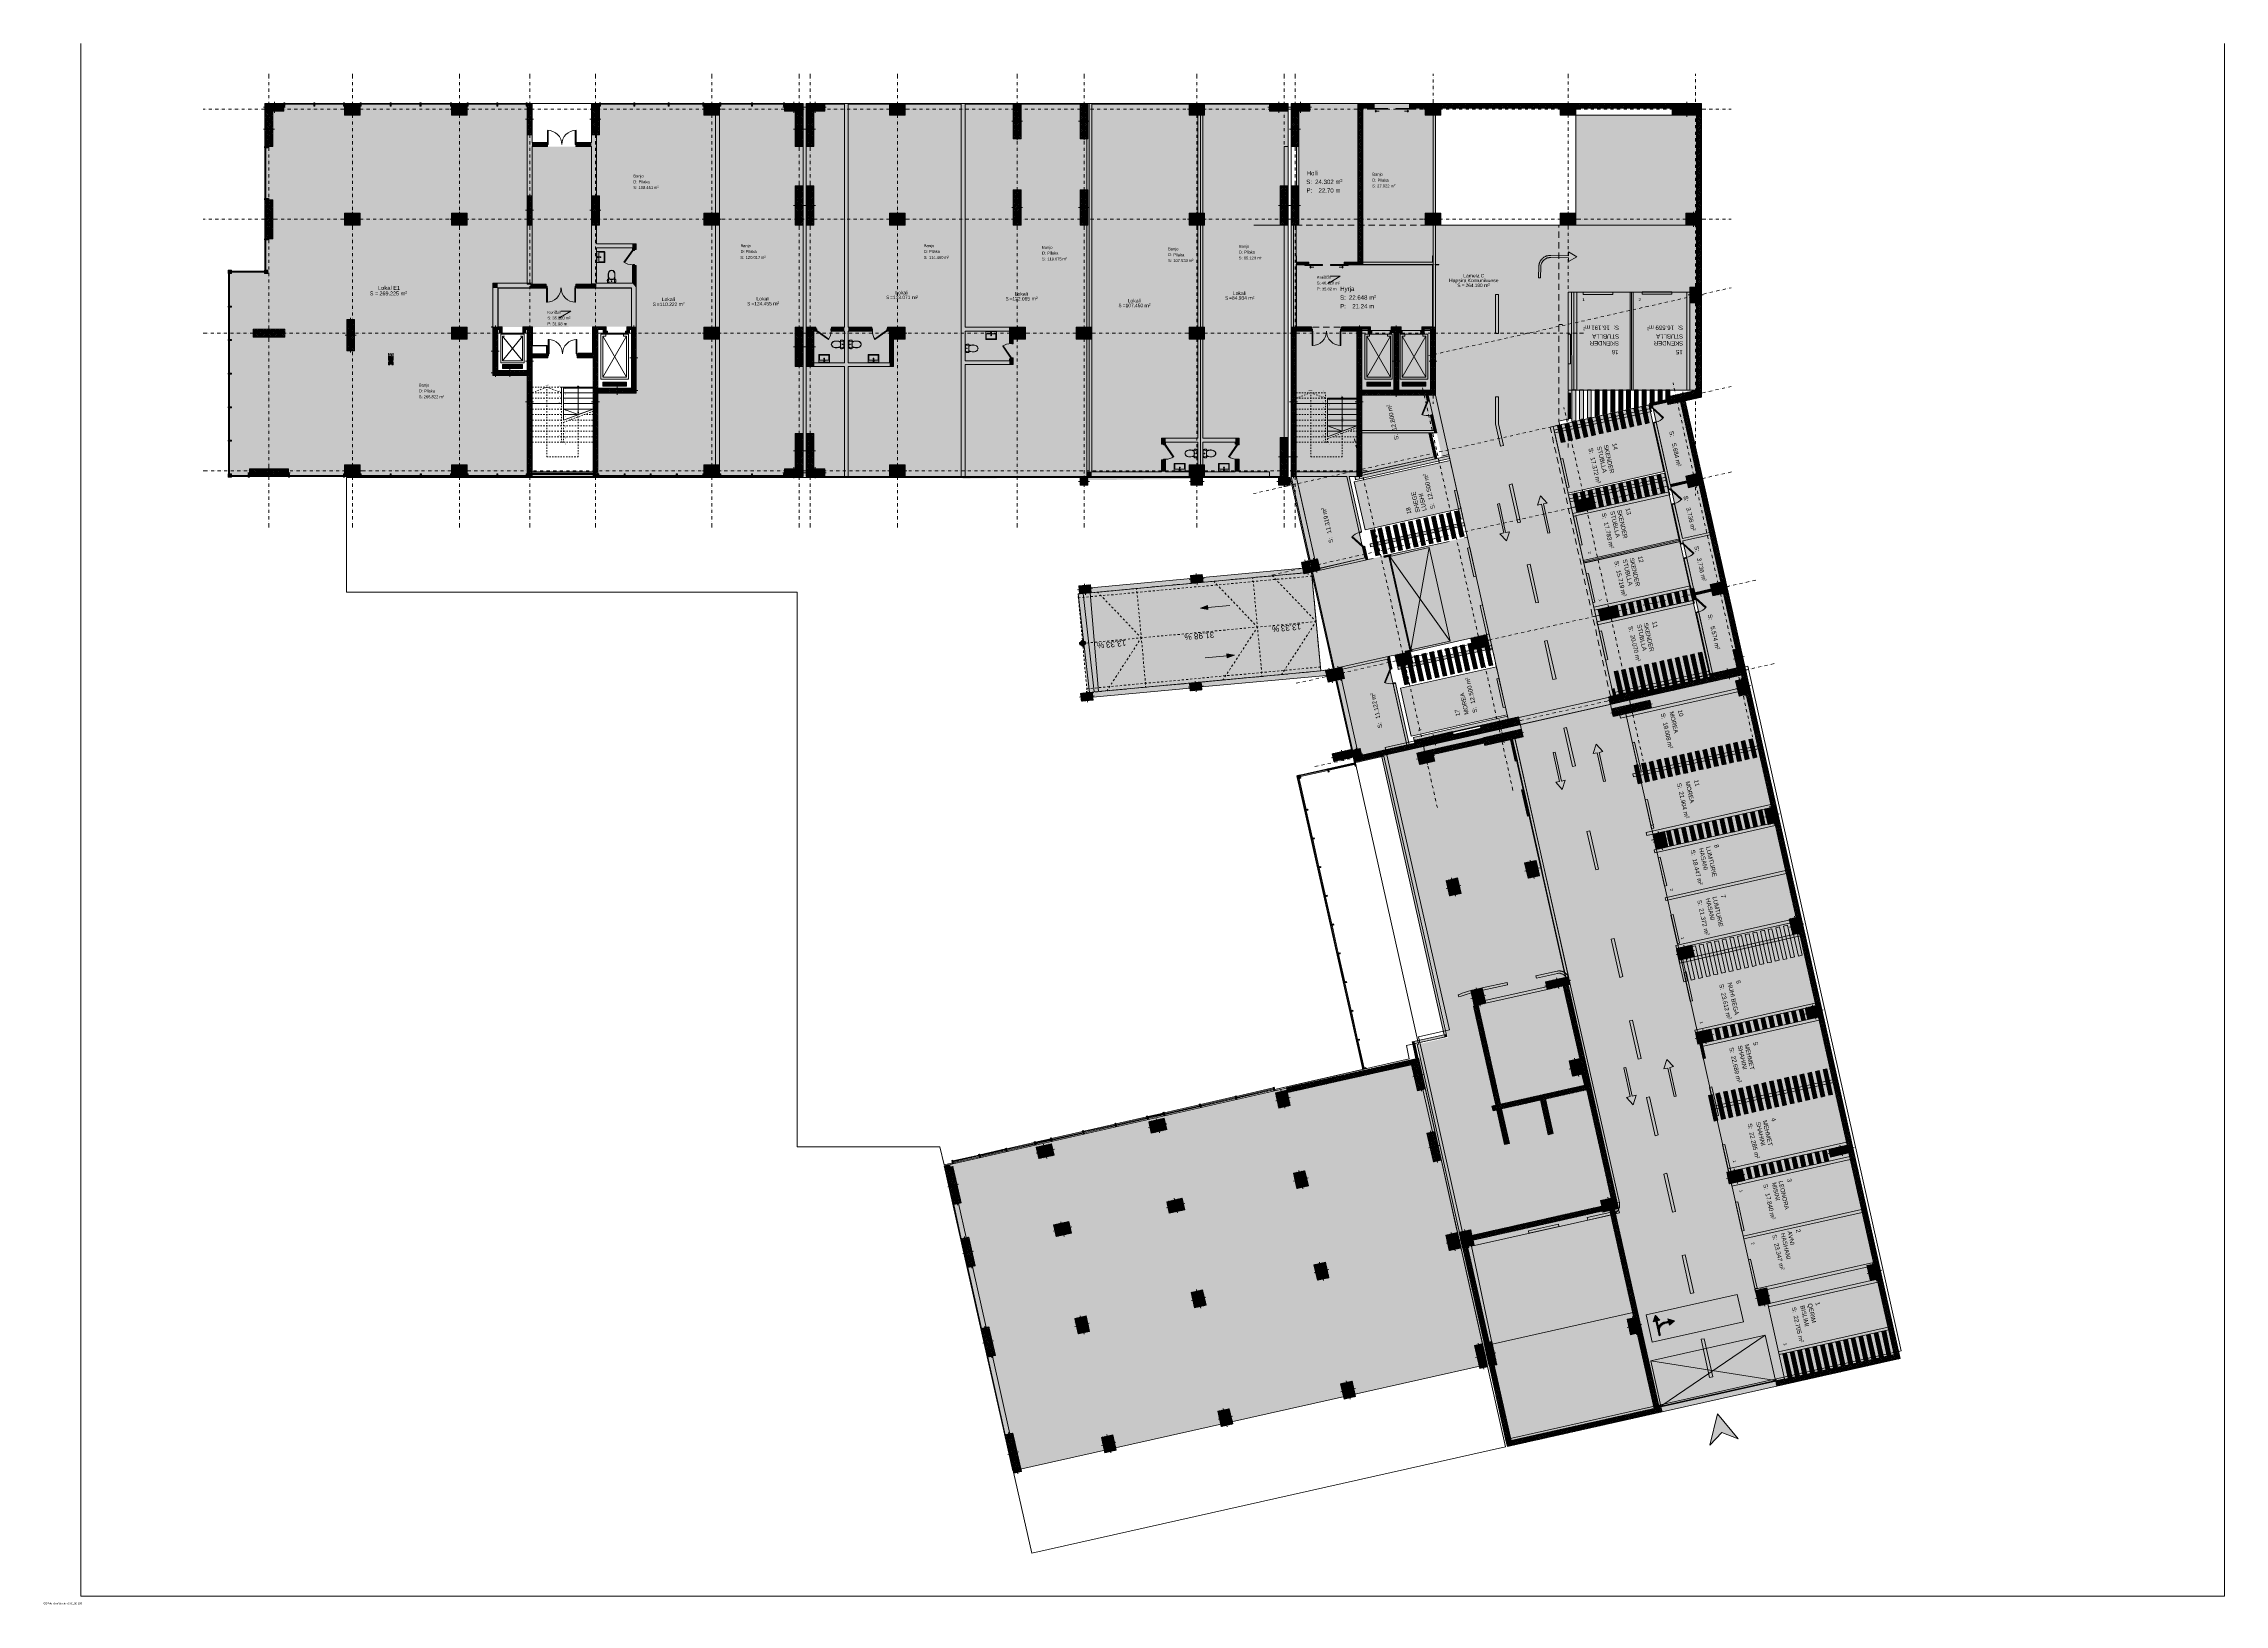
# Model space of a CAD drawing. Header units: centimetres. Extents: x -6559 to 4488, y -7535 to 372.
import ezdxf

# ---------------------------------------------------------------- set-up
doc = ezdxf.new("R2010")
doc.units = ezdxf.units.CM
for name, color, linetype in [('PDF_ - lokalet c', 7, 'Continuous'), ('PDF_ - lokalet d', 7, 'Continuous'), ('PDF_ - lokalet e', 7, 'Continuous'), ('PDF_- DEPO', 7, 'Continuous'), ('PDF_- GARAZHE', 7, 'Continuous'), ('PDF_A - Kanalet e ventilimit', 7, 'Continuous'), ('PDF_A - Kanalizimi', 7, 'Continuous'), ('PDF_A - Muret', 7, 'Continuous'), ('PDF_A - Shtyllat', 7, 'Continuous'), ('PDF_Geometry', 7, 'Continuous'), ('PDF_Text', 7, 'Continuous')]:
    doc.layers.add(name, color=color, linetype=linetype)
for name, color, linetype, true_color in [('PDF_ - MESI I RRUGES', 7, 'Continuous', 0x7f7f7f), ('PDF_ - Muret e reja', 7, 'Continuous', 0xff6600), ('PDF_ - rruga_ndarjet anesore', 7, 'Continuous', 0x7f7f7f), ('PDF_ - SHENJAT_RRUGA', 7, 'Continuous', 0x7f7f7f), ('PDF_ - Vijat_Shtigjet', 7, 'Continuous', 0x7f7f7f), ('PDF_-  Pllakat_koridore_E', 7, 'Continuous', 0x0077b0), ('PDF_- Pllakat_koridore_CD', 7, 'Continuous', 0x0077b0), ('PDF_065 Möbel Einrichtung', 7, 'Continuous', 0x7f7f7f), ('PDF_2D Drafting - General', 7, 'Continuous', 0x7f7f7f), ('PDF_A - Akset', 7, 'Continuous', 0xfd4435), ('PDF_A - Alumil', 7, 'Continuous', 0x7f7f7f), ('PDF_A - Fill Zone', 7, 'Continuous', 0x999999), ('PDF_A - Pllaka mbi bodrum', 7, 'Continuous', 0x7f7f7f), ('PDF_A - Pllaka Perdhes', 7, 'Continuous', 0x7f7f7f), ('PDF_A - Pllaka Suteren', 7, 'Continuous', 0x7f7f7f), ('PDF_A - Pllaka Themel', 7, 'Continuous', 0x7f7f7f), ('PDF_A - Rampa', 7, 'Continuous', 0x7f7f7f), ('PDF_A - Sanitaria', 7, 'Continuous', 0x7f7f7f), ('PDF_A - Sutereni Polyline', 7, 'Continuous', 0x029e21), ('PDF_A -Polyline', 7, 'Continuous', 0x7f7f7f), ('PDF_A4 - Pllaka Suterenit', 7, 'Continuous', 0x7f7f7f), ('PDF_Annotation - Label', 7, 'Continuous', 0x029e21), ('PDF_Drawing & Figure', 7, 'Continuous', 0x6a6a6a), ('PDF_Solid Fills', 7, 'Continuous', 0x029e21), ('PDF_Structural - Stair & Railing', 171, 'Continuous', 0xaaaaff)]:
    doc.layers.add(name, color=color, linetype=linetype, true_color=true_color)
doc.styles.add('PDF Arial', font='')
doc.styles.get('PDF Arial').set_extended_font_data('Arial')

msp = doc.modelspace()

# ---------------------------------------------------------------- hatches: boundary and pattern name
at = {"layer": 'PDF_ - lokalet e', "true_color": 0xffffff, "transparency": 33554559}
for points in [[(-4112, -1816), (-5616, -1816), (-5616, -785), (-5432, -785), (-5438, 69), (-4085, 69), (-4085, -866), (-4259, -866), (-4284, -1284), (-4110, -1284), (-4110, -1821)], [(-3749, -1816), (-3751, -1399), (-3543, -1377), (-3557, -842), (-3759, -842), (-3784, 69), (-3132, 63), (-3132, -1816)]]:
    msp.add_hatch(color=7, dxfattribs=at).paths.add_polyline_path(points)
at = {"layer": 'PDF_ - MESI I RRUGES', "true_color": 0xffffff, "transparency": 33554559}
msp.add_hatch(color=7, dxfattribs=at).paths.add_polyline_path([(795, -1486), (795, -1417), (811, -1417), (811, -1554), (811, -1554), (836, -1664), (821, -1667), (795, -1554)])
at = {"layer": 'PDF_ - Muret e reja', "transparency": 33554559}
msp.add_hatch(color=7, dxfattribs=at).paths.add_polyline_path([(1244, -4847), (1241, -4835), (1242, -4834), (1258, -4902), (1246, -4905), (1233, -4849)])
at = {"layer": 'PDF_ - rruga_ndarjet anesore', "true_color": 0xffffff, "transparency": 33554559}
for points in [[(1684, -4043), (1696, -4040), (1728, -4184), (1728, -4186), (1717, -4188), (1716, -4186)], [(670, -4426), (728, -4412), (855, -4384), (857, -4396), (731, -4424), (673, -4437), (663, -4440), (652, -4444), (642, -4447), (631, -4451), (621, -4454), (610, -4458), (606, -4447), (617, -4443), (627, -4439), (638, -4436), (649, -4432), (659, -4429)], [(1000, -4351), (1108, -4327), (1110, -4327), (1112, -4327), (1114, -4326), (1116, -4326), (1119, -4326), (1121, -4326), (1123, -4326), (1125, -4327), (1127, -4327), (1130, -4327), (1132, -4328), (1134, -4329), (1136, -4329), (1138, -4330), (1140, -4331), (1142, -4332), (1144, -4333), (1146, -4334), (1148, -4336), (1150, -4337), (1151, -4338), (1153, -4340), (1154, -4341), (1156, -4343), (1157, -4345), (1159, -4347), (1160, -4348), (1161, -4350), (1162, -4352), (1163, -4354), (1164, -4356), (1165, -4358), (1166, -4360), (1166, -4362), (1167, -4365), (1155, -4367), (1155, -4367), (1155, -4365), (1154, -4364), (1154, -4362), (1153, -4360), (1152, -4358), (1151, -4357), (1150, -4355), (1149, -4354), (1148, -4352), (1147, -4351), (1145, -4349), (1144, -4348), (1142, -4347), (1141, -4346), (1139, -4344), (1138, -4343), (1136, -4342), (1134, -4342), (1133, -4341), (1131, -4340), (1129, -4340), (1127, -4339), (1125, -4339), (1124, -4338), (1122, -4338), (1120, -4338), (1118, -4338), (1116, -4338), (1114, -4338), (1112, -4339), (1110, -4339), (1003, -4363)]]:
    msp.add_hatch(color=7, dxfattribs=at).paths.add_polyline_path(points)
at = {"layer": 'PDF_ - SHENJAT_RRUGA', "true_color": 0xffffff, "transparency": 33554559}
for points in [[(1165, -683), (1208, -709), (1165, -733), (1165, -713), (1075, -712), (1073, -712), (1071, -712), (1069, -712), (1067, -712), (1065, -713), (1062, -713), (1060, -714), (1058, -714), (1056, -715), (1054, -716), (1052, -717), (1050, -718), (1048, -719), (1047, -720), (1045, -721), (1043, -723), (1042, -724), (1040, -726), (1038, -727), (1037, -729), (1036, -730), (1034, -732), (1033, -734), (1032, -736), (1031, -738), (1030, -740), (1029, -741), (1028, -743), (1027, -746), (1027, -748), (1026, -750), (1026, -752), (1025, -754), (1025, -756), (1025, -758), (1025, -760), (1024, -815), (1014, -815), (1015, -756), (1015, -754), (1015, -751), (1016, -749), (1016, -747), (1017, -744), (1017, -742), (1018, -740), (1019, -738), (1020, -735), (1021, -733), (1022, -731), (1023, -729), (1025, -727), (1026, -725), (1027, -723), (1029, -721), (1030, -720), (1032, -718), (1034, -716), (1036, -715), (1038, -713), (1039, -712), (1041, -711), (1044, -709), (1046, -708), (1048, -707), (1050, -706), (1052, -705), (1054, -704), (1057, -704), (1059, -703), (1061, -703), (1064, -702), (1066, -702), (1068, -702), (1071, -702), (1073, -702), (1076, -702), (1165, -703)], [(852, -2148), (818, -2111), (838, -2107), (805, -1962), (815, -1959), (847, -2105), (867, -2101)], [(1023, -1919), (1057, -1956), (1038, -1960), (1070, -2106), (1060, -2108), (1028, -1962), (1008, -1967)], [(1306, -3178), (1339, -3215), (1320, -3219), (1353, -3365), (1343, -3367), (1310, -3221), (1291, -3225)], [(1134, -3407), (1101, -3370), (1120, -3366), (1087, -3220), (1097, -3218), (1130, -3364), (1149, -3359)], [(1493, -5004), (1459, -4967), (1478, -4962), (1446, -4817), (1455, -4815), (1488, -4960), (1508, -4956)], [(1664, -4775), (1698, -4811), (1678, -4816), (1711, -4961), (1701, -4963), (1669, -4818), (1649, -4822)], [(1605, -6072), (1606, -6072), (1628, -6095), (1615, -6098), (1622, -6130), (1623, -6128), (1623, -6126), (1624, -6125), (1625, -6123), (1627, -6121), (1628, -6120), (1629, -6118), (1630, -6117), (1632, -6115), (1633, -6114), (1635, -6113), (1636, -6112), (1638, -6111), (1640, -6110), (1642, -6109), (1643, -6108), (1645, -6107), (1647, -6107), (1649, -6106), (1651, -6106), (1672, -6101), (1669, -6088), (1702, -6098), (1677, -6121), (1674, -6108), (1652, -6112), (1651, -6113), (1649, -6113), (1647, -6114), (1646, -6115), (1644, -6116), (1642, -6116), (1641, -6117), (1639, -6119), (1638, -6120), (1637, -6121), (1635, -6122), (1634, -6124), (1633, -6125), (1632, -6126), (1631, -6128), (1630, -6130), (1629, -6131), (1628, -6133), (1628, -6135), (1627, -6136), (1627, -6138), (1627, -6140), (1626, -6142), (1626, -6144), (1626, -6145), (1626, -6147), (1626, -6149), (1627, -6151), (1627, -6153), (1631, -6172), (1625, -6174), (1620, -6151), (1608, -6100), (1595, -6103)]]:
    msp.add_hatch(color=7, dxfattribs=at).paths.add_polyline_path(points)
at = {"layer": 'PDF_- DEPO', "true_color": 0x029e21, "transparency": 33554559}
msp.add_hatch(color=104, dxfattribs=at).paths.add_polyline_path([(116, -1804), (118, -1409), (455, -1409), (498, -1600), (457, -1600), (484, -1721)])
at = {"layer": 'PDF_- DEPO', "true_color": 0xcae6ff, "transparency": 33554559}
for points in [[(1680, -1862), (1590, -1461), (1666, -1444), (1669, -1457), (1732, -1443), (1814, -1807), (1760, -1819), (1765, -1843)], [(-95, -2287), (-106, -2238), (-120, -2241), (-215, -1821), (42, -1821), (134, -2233)], [(1742, -2136), (1683, -1873), (1768, -1854), (1773, -1878), (1827, -1866), (1880, -2105)], [(1803, -2410), (1744, -2148), (1883, -2117), (1937, -2356), (1883, -2368), (1888, -2391)], [(1895, -2819), (1806, -2422), (1891, -2403), (1896, -2426), (1950, -2414), (2013, -2696), (1998, -2699), (2019, -2791)]]:
    msp.add_hatch(color=254, dxfattribs=at).paths.add_polyline_path(points)
at = {"layer": 'PDF_- DEPO', "true_color": 0xffffff, "transparency": 33554559}
msp.add_hatch(color=7, dxfattribs=at).paths.add_polyline_path([(118, -3233), (110, -3199), (95, -3202), (16, -2848), (31, -2845), (20, -2798), (249, -2747), (347, -3182)])
at = {"layer": 'PDF_2D Drafting - General', "true_color": 0xfafafa, "transparency": 33554559}
msp.add_hatch(color=7, dxfattribs=at).paths.add_polyline_path([(-3784, 69), (-3145, 69), (-3145, -1821), (-3764, -1821), (-3764, -1386), (-3570, -1386), (-3570, -1065), (-3582, -1065), (-3582, -866), (-3784, -866)])
at = {"layer": 'PDF_2D Drafting - General', "true_color": 0xf8fdfc, "transparency": 33554559}
msp.add_hatch(color=7, dxfattribs=at).paths.add_polyline_path([(-1909, 69), (-1901, 69), (-1901, -1821), (-2493, -1821), (-2493, 69)])
at = {"layer": 'PDF_2D Drafting - General', "true_color": 0xfcfafa, "transparency": 33554559}
msp.add_hatch(color=7, dxfattribs=at).paths.add_polyline_path([(-1269, 69), (-1262, 69), (-1262, -1821), (-1901, -1821), (-1901, 69)])
at = {"layer": 'PDF_A - Fill Zone', "true_color": 0xaaaaaa, "transparency": 33554559}
msp.add_hatch(color=253, dxfattribs=at).paths.add_polyline_path([(-5622, -1821), (-5622, -782), (-5438, -782), (-5438, 69), (-4085, 69), (-4085, -866), (-4259, -866), (-4259, -1065), (-4271, -1065), (-4271, -1297), (-4097, -1297), (-4097, -1821)])
at = {"layer": 'PDF_A - Fill Zone', "true_color": 0xcccccc, "transparency": 33554559}
msp.add_hatch(color=254, dxfattribs=at).paths.add_polyline_path([(-3784, 69), (-2712, 69), (-2712, -1821), (-3764, -1821), (-3764, -1386), (-3570, -1386), (-3570, -1065), (-3582, -1065), (-3582, -866), (-3784, -866)])
at = {"layer": 'PDF_A - Fill Zone', "true_color": 0x93a0c6, "transparency": 33554559}
msp.add_hatch(color=253, dxfattribs=at).paths.add_polyline_path([(-240, -548), (1116, -548), (1116, -1541), (1121, -1560), (1072, -1571), (1387, -2974), (869, -3090), (763, -2619), (-21, -2795), (-131, -2305), (653, -2129), (559, -1710), (524, -1718), (452, -1396), (106, -1396), (106, -1821), (-240, -1821)])
at = {"layer": 'PDF_A - Fill Zone', "true_color": 0xfafafa, "transparency": 33554559}
for points in [[(452, -1396), (498, -1600), (469, -1600), (497, -1724), (106, -1812), (106, -1396)], [(-1652, -6859), (-1994, -5313), (414, -4764), (399, -4699), (555, -4663), (229, -3233), (2067, -2821), (2845, -6289), (856, -6735), (762, -6317)]]:
    msp.add_hatch(color=7, dxfattribs=at).paths.add_polyline_path(points)
at = {"layer": 'PDF_A - Kanalet e ventilimit', "transparency": 33554559}
msp.add_hatch(color=256, dxfattribs=at).paths.add_polyline_path([(-4813, -1255), (-4813, -1219), (-4813, -1216), (-4813, -1198), (-4810, -1198), (-4810, -1216), (-4791, -1216), (-4791, -1198), (-4788, -1198), (-4788, -1216), (-4788, -1219), (-4788, -1255)])
at = {"layer": 'PDF_A - Kanalizimi', "true_color": 0x0077b0, "transparency": 33554559}
h = msp.add_hatch(color=144, dxfattribs=at)
h.paths.add_polyline_path([(-4801, -1213), (-4802, -1213), (-4803, -1213), (-4803, -1212), (-4804, -1212), (-4805, -1212), (-4805, -1211), (-4806, -1211), (-4806, -1210), (-4807, -1209), (-4807, -1209), (-4807, -1208), (-4807, -1207), (-4807, -1206), (-4807, -1206), (-4807, -1205), (-4807, -1204), (-4807, -1203), (-4806, -1203), (-4806, -1202), (-4805, -1201), (-4805, -1201), (-4804, -1201), (-4803, -1200), (-4803, -1200), (-4802, -1200), (-4801, -1200), (-4800, -1200), (-4799, -1200), (-4799, -1200), (-4798, -1201), (-4797, -1201), (-4797, -1201), (-4796, -1202), (-4796, -1203), (-4795, -1203), (-4795, -1204), (-4795, -1205), (-4795, -1206), (-4795, -1206), (-4795, -1207), (-4795, -1208), (-4795, -1209), (-4795, -1209), (-4796, -1210), (-4796, -1211), (-4797, -1211), (-4797, -1212), (-4798, -1212), (-4799, -1212), (-4799, -1213), (-4800, -1213)])
h.paths.add_polyline_path([(-4801, -1201), (-4802, -1201), (-4802, -1201), (-4803, -1201), (-4804, -1202), (-4804, -1202), (-4805, -1202), (-4805, -1203), (-4806, -1204), (-4806, -1204), (-4806, -1205), (-4806, -1206), (-4806, -1206), (-4806, -1207), (-4806, -1208), (-4806, -1208), (-4806, -1209), (-4805, -1210), (-4805, -1210), (-4804, -1211), (-4804, -1211), (-4803, -1211), (-4802, -1212), (-4802, -1212), (-4801, -1212), (-4800, -1212), (-4800, -1212), (-4799, -1211), (-4798, -1211), (-4798, -1211), (-4797, -1210), (-4797, -1210), (-4796, -1209), (-4796, -1208), (-4796, -1208), (-4796, -1207), (-4796, -1206), (-4796, -1206), (-4796, -1205), (-4796, -1204), (-4796, -1204), (-4797, -1203), (-4797, -1202), (-4798, -1202), (-4798, -1202), (-4799, -1201), (-4800, -1201), (-4800, -1201)])
at = {"layer": 'PDF_A - Muret', "transparency": 33554559}
for points in [[(-1274, -110), (-1269, -110), (-1269, 64), (-1250, 64), (-1250, -1065), (-1274, -1065), (-1274, -548), (-1269, -548), (-1269, -369), (-1274, -369)], [(1814, -941), (1839, -941), (1839, -1394), (1834, -1395), (1831, -1380), (1814, -1384)], [(-1667, -1145), (-1667, -1085), (-1666, -1085), (-1666, -1125), (-1647, -1125), (-1647, -1145)], [(484, -1721), (487, -1733), (119, -1816), (118, -1814), (118, -1803)], [(-215, -1821), (-215, -1819), (-120, -2241), (-144, -2247), (-240, -1821)], [(-1237, -2913), (-755, -2868), (-752, -2893), (-1244, -2939), (-1246, -2924)], [(-695, -2863), (-58, -2803), (-65, -2805), (-60, -2829), (-693, -2887)], [(2067, -2821), (2839, -6265), (2815, -6270), (2729, -5888), (2753, -5883), (2735, -5805), (2712, -5811), (2586, -5248), (2609, -5243), (2600, -5204), (2577, -5209), (2431, -4560), (2455, -4555), (2442, -4496), (2418, -4502), (2335, -4133), (2359, -4128), (2342, -4050), (2318, -4056), (2210, -3576), (2234, -3571), (2217, -3493), (2193, -3499), (2065, -2926), (2088, -2921), (2071, -2843), (2047, -2848), (2042, -2827)], [(1139, -4402), (1164, -4396), (1418, -5530), (1405, -5472), (1381, -5477), (1239, -4848), (1244, -4847), (1227, -4769), (1222, -4770)], [(-263, -4918), (405, -4768), (410, -4793), (409, -4793), (406, -4779), (367, -4787), (370, -4802), (-258, -4942)], [(421, -4846), (422, -4846), (496, -5176), (495, -5176), (487, -5139), (476, -5142), (428, -4927), (439, -4924)], [(1399, -5535), (1538, -6156), (1520, -6078), (1496, -6083), (1374, -5540)]]:
    msp.add_hatch(color=256, dxfattribs=at).paths.add_polyline_path(points)
at = {"layer": 'PDF_A - Muret', "true_color": 0xffffff, "transparency": 33554559}
for points in [[(-4006, -150), (-4009, -150), (-4009, -140), (-4007, -140), (-4007, -144), (-4006, -144)], [(-3860, -150), (-3863, -150), (-3863, -144), (-3862, -144), (-3862, -140), (-3860, -140)], [(-3566, -672), (-3566, -676), (-3573, -676), (-3573, -675), (-3577, -675), (-3577, -672)], [(-3566, -748), (-3566, -752), (-3577, -752), (-3577, -749), (-3573, -749), (-3573, -748)], [(-4013, -857), (-4009, -857), (-4009, -863), (-4011, -863), (-4011, -866), (-4013, -866)], [(-3867, -857), (-3863, -857), (-3863, -866), (-3865, -866), (-3865, -863), (-3867, -863)], [(-2647, -1074), (-2643, -1074), (-2643, -1081), (-2644, -1081), (-2644, -1085), (-2647, -1085)], [(-2572, -1074), (-2568, -1074), (-2568, -1085), (-2570, -1085), (-2570, -1081), (-2572, -1081)], [(-2360, -1074), (-2360, -1081), (-2361, -1081), (-2361, -1085), (-2364, -1085), (-2364, -1074)], [(-2284, -1074), (-2284, -1085), (-2287, -1085), (-2287, -1081), (-2288, -1081), (-2288, -1074)], [(-135, -1075), (-132, -1075), (-132, -1081), (-133, -1081), (-133, -1085), (-135, -1085)], [(11, -1075), (14, -1075), (14, -1085), (12, -1085), (12, -1081), (11, -1081)], [(-4002, -1210), (-4005, -1210), (-4005, -1200), (-4003, -1200), (-4003, -1204), (-4002, -1204)], [(-3856, -1210), (-3859, -1210), (-3859, -1204), (-3858, -1204), (-3858, -1200), (-3856, -1200)], [(-1647, -1149), (-1655, -1149), (-1655, -1148), (-1659, -1148), (-1659, -1145), (-1647, -1145)], [(-1647, -1225), (-1659, -1225), (-1659, -1222), (-1655, -1222), (-1655, -1221), (-1647, -1221)], [(460, -1434), (461, -1438), (454, -1439), (454, -1438), (450, -1439), (449, -1436)], [(477, -1507), (478, -1511), (467, -1514), (466, -1511), (470, -1510), (470, -1509)], [(1581, -1473), (1592, -1471), (1592, -1473), (1588, -1474), (1589, -1475), (1581, -1477)], [(1597, -1547), (1604, -1545), (1605, -1547), (1609, -1546), (1609, -1548), (1598, -1551)], [(-887, -1657), (-876, -1657), (-876, -1660), (-880, -1660), (-880, -1661), (-887, -1661)], [(-887, -1733), (-880, -1733), (-880, -1734), (-876, -1734), (-876, -1737), (-887, -1737)], [(-503, -1657), (-503, -1661), (-510, -1661), (-510, -1660), (-514, -1660), (-514, -1657)], [(-503, -1733), (-503, -1737), (-514, -1737), (-514, -1734), (-510, -1734), (-510, -1733)], [(-4085, -1807), (-4080, -1807), (-4080, -1809), (-4078, -1809), (-4078, -1812), (-4085, -1812)], [(-3937, -1804), (-3937, -1809), (-3934, -1809), (-3934, -1812), (-4078, -1812), (-4078, -1809), (-4075, -1809), (-4075, -1804)], [(-3931, -1812), (-3934, -1812), (-3934, -1809), (-3932, -1809), (-3932, -1807), (-3931, -1807)], [(-3931, -1807), (-3930, -1807), (-3930, -1809), (-3927, -1809), (-3927, -1812), (-3931, -1812)], [(-3786, -1804), (-3786, -1809), (-3783, -1809), (-3783, -1812), (-3927, -1812), (-3927, -1809), (-3925, -1809), (-3925, -1804)], [(-3776, -1812), (-3783, -1812), (-3783, -1809), (-3781, -1809), (-3781, -1807), (-3776, -1807)], [(1673, -1886), (1684, -1883), (1685, -1886), (1681, -1887), (1681, -1888), (1674, -1890)], [(1690, -1960), (1697, -1958), (1697, -1959), (1701, -1958), (1702, -1961), (1691, -1963)], [(117, -2104), (110, -2106), (110, -2105), (106, -2106), (105, -2103), (116, -2100)], [(134, -2178), (123, -2181), (122, -2178), (126, -2177), (126, -2176), (133, -2174)], [(1735, -2160), (1746, -2157), (1746, -2160), (1743, -2161), (1743, -2162), (1736, -2164)], [(-748, -2338), (-746, -2363), (-686, -2357), (-689, -2333), (-182, -2285), (-176, -2310), (-1252, -2410), (-1255, -2385)], [(1751, -2234), (1758, -2232), (1759, -2233), (1763, -2232), (1763, -2235), (1752, -2238)], [(-1319, -2416), (-1312, -2415), (-1312, -2416), (-1294, -2414), (-1237, -2913), (-1261, -2915)], [(1796, -2434), (1807, -2432), (1808, -2434), (1804, -2435), (1804, -2436), (1797, -2438)], [(1813, -2508), (1820, -2506), (1820, -2507), (1824, -2507), (1825, -2509), (1814, -2512)], [(271, -2792), (272, -2795), (265, -2797), (265, -2796), (261, -2797), (260, -2794)], [(288, -2865), (289, -2869), (278, -2872), (277, -2869), (281, -2868), (281, -2867)]]:
    msp.add_hatch(color=7, dxfattribs=at).paths.add_polyline_path(points)
at = {"layer": 'PDF_A - Pllaka Themel', "true_color": 0xbfbfbf, "transparency": 33554559}
msp.add_hatch(color=9, dxfattribs=at).paths.add_polyline_path([(479, -548), (1203, -548), (1203, 9), (1814, 9), (1814, -887), (1180, -887), (1182, -1526), (1116, -1541), (1125, -1579), (1092, -1587), (1188, -2014), (1303, -2529), (1393, -2931), (1369, -2937), (1391, -3038), (1456, -3023), (1717, -4186), (2129, -6023), (2175, -6012), (2260, -6393), (1623, -6536), (1515, -6052), (779, -6217), (674, -5720), (1385, -5561), (1387, -5560), (1390, -5559), (1392, -5559), (1394, -5558), (1396, -5557), (1398, -5556), (1399, -5555), (1401, -5554), (1403, -5553), (1405, -5552), (1407, -5550), (1408, -5549), (1410, -5547), (1411, -5546), (1413, -5544), (1414, -5542), (1415, -5541), (1417, -5539), (1418, -5537), (1419, -5535), (1420, -5533), (1421, -5531), (1421, -5529), (1422, -5527), (1423, -5525), (1423, -5523), (1423, -5521), (1424, -5519), (1424, -5516), (1424, -5514), (1424, -5512), (1424, -5510), (1424, -5508), (1424, -5506), (1423, -5503), (1423, -5501), (1167, -4365), (1166, -4364), (1165, -4363), (1164, -4362), (1162, -4361), (1161, -4360), (1160, -4360), (1158, -4359), (1157, -4359), (1155, -4358), (1154, -4358), (1152, -4358), (1036, -3840), (1025, -3791), (882, -3152), (935, -3140), (912, -3039), (860, -3051), (491, -1409), (491, -1065), (479, -1065)])
at = {"layer": 'PDF_A - Rampa', "true_color": 0xaaaaff, "transparency": 33554559}
msp.add_hatch(color=161, dxfattribs=at).paths.add_polyline_path([(-1281, -2665), (-1281, -2666), (-1281, -2667), (-1281, -2669), (-1281, -2670), (-1282, -2671), (-1282, -2672), (-1283, -2673), (-1283, -2674), (-1284, -2675), (-1285, -2676), (-1285, -2677), (-1286, -2678), (-1287, -2679), (-1288, -2679), (-1289, -2680), (-1290, -2680), (-1292, -2681), (-1293, -2681), (-1294, -2681), (-1295, -2681), (-1296, -2681), (-1298, -2681), (-1299, -2681), (-1300, -2681), (-1301, -2680), (-1302, -2680), (-1303, -2679), (-1304, -2679), (-1305, -2678), (-1306, -2677), (-1307, -2676), (-1308, -2675), (-1308, -2674), (-1309, -2673), (-1310, -2672), (-1310, -2671), (-1310, -2670), (-1311, -2669), (-1311, -2668), (-1311, -2667), (-1311, -2665), (-1311, -2664), (-1310, -2663), (-1310, -2662), (-1310, -2661), (-1309, -2660), (-1309, -2659), (-1308, -2658), (-1307, -2657), (-1306, -2656), (-1305, -2655), (-1305, -2654), (-1304, -2654), (-1302, -2653), (-1301, -2652), (-1300, -2652), (-1299, -2652), (-1298, -2652), (-1297, -2651), (-1295, -2651), (-1294, -2652), (-1293, -2652), (-1292, -2652), (-1291, -2652), (-1290, -2653), (-1289, -2653), (-1288, -2654), (-1287, -2655), (-1286, -2655), (-1285, -2656), (-1284, -2657), (-1283, -2658), (-1283, -2659), (-1282, -2660), (-1282, -2661), (-1281, -2663), (-1281, -2664)])
at = {"layer": 'PDF_A - Shtyllat', "true_color": 0x7f7f7f, "transparency": 33554559}
for points in [[(1661, -1419), (1814, -1384), (1814, -1399), (1751, -1414), (1726, -1419), (1732, -1443), (1669, -1457)], [(110, -3199), (118, -3233), (103, -3236), (79, -3242), (71, -3208)], [(732, -3145), (926, -3101), (935, -3140), (741, -3184), (738, -3172), (733, -3147)], [(397, -3223), (475, -3205), (480, -3229), (488, -3263), (410, -3281)], [(670, -4426), (728, -4412), (746, -4490), (708, -4499), (688, -4503)], [(1327, -5489), (1381, -5477), (1394, -5536), (1418, -5530), (1399, -5535), (1374, -5540), (1374, -5540), (1340, -5548), (1339, -5542), (1334, -5518)], [(670, -5637), (676, -5666), (682, -5690), (687, -5715), (654, -5722), (654, -5722), (630, -5728), (630, -5728), (629, -5728), (612, -5650)]]:
    msp.add_hatch(color=8, dxfattribs=at).paths.add_polyline_path(points)
at = {"layer": 'PDF_Solid Fills', "transparency": 33554559}
for points in [[(-215, -735), (-215, -548), (-200, -548), (-200, 29), (-145, 29), (-145, 69), (98, 69), (98, -735)], [(-215, -1065), (-215, -747), (479, -747), (479, -1065), (427, -1065), (427, -1082), (337, -1082), (337, -1065), (248, -1065), (248, -1082), (158, -1082), (158, -1065)]]:
    msp.add_hatch(color=256, dxfattribs=at).paths.add_polyline_path(points)
at = {"layer": 'PDF_Solid Fills', "true_color": 0xffffff, "transparency": 33554559}
for points in [[(-200, 29), (98, 29), (98, -735), (479, -747), (491, -1065), (101, -1063), (-215, -1065)], [(-4082, -1065), (-4082, -1063), (-4259, -1065), (-4259, -866), (-4085, -866), (-4085, -150), (-3784, -150), (-3784, -866), (-3582, -868), (-3583, -1063), (-3779, -1063), (-3779, -1062)]]:
    msp.add_hatch(color=7, dxfattribs=at).paths.add_polyline_path(points)
at = {"layer": 'PDF_Structural - Stair & Railing', "transparency": 33554559}
for points in [[(-3855, -1369), (-3855, -1368), (-3855, -1368), (-3854, -1367), (-3854, -1367), (-3854, -1366), (-3853, -1366), (-3853, -1366), (-3852, -1365), (-3852, -1365), (-3851, -1365), (-3850, -1365), (-3850, -1365), (-3849, -1366), (-3849, -1366), (-3848, -1366), (-3848, -1367), (-3848, -1367), (-3847, -1368), (-3847, -1368), (-3847, -1369), (-3847, -1369), (-3847, -1370), (-3848, -1371), (-3848, -1371), (-3848, -1371), (-3849, -1372), (-3849, -1372), (-3850, -1372), (-3850, -1373), (-3851, -1373), (-3852, -1373), (-3852, -1372), (-3853, -1372), (-3853, -1372), (-3854, -1371), (-3854, -1371), (-3854, -1371), (-3855, -1370), (-3855, -1369)], [(15, -1425), (15, -1424), (15, -1423), (15, -1423), (16, -1422), (16, -1422), (17, -1422), (17, -1421), (18, -1421), (18, -1421), (19, -1421), (19, -1421), (20, -1421), (20, -1421), (21, -1422), (21, -1422), (22, -1422), (22, -1423), (22, -1423), (22, -1424), (23, -1425), (22, -1425), (22, -1426), (22, -1426), (22, -1427), (21, -1427), (21, -1428), (20, -1428), (20, -1428), (19, -1428), (19, -1428), (18, -1428), (18, -1428), (17, -1428), (17, -1428), (16, -1427), (16, -1427), (15, -1426), (15, -1426), (15, -1425)]]:
    msp.add_hatch(color=256, dxfattribs=at).paths.add_polyline_path(points)

# ---------------------------------------------------------------- linework, layer by layer
at = {"layer": 'PDF_ - lokalet c', "color": 7, "true_color": 0xffffff, "transparency": 33554559}
msp.add_solid([(123, -735), (123, 44), (479, -735), (479, 39)], dxfattribs=at)
at = {"layer": 'PDF_ - lokalet d', "color": 7, "true_color": 0xffffff, "transparency": 33554559}
for points in [[(-1901, -1816), (-2502, -1824), (-1901, 64), (-2500, 71)], [(-1274, -1824), (-1903, -1832), (-1274, 55), (-1901, 64)], [(-699, -1833), (-1264, -1840), (-699, 48), (-1262, 55)], [(-254, -1821), (-701, -1827), (-254, 63), (-699, 69)]]:
    msp.add_solid(points, dxfattribs=at)
at = {"layer": 'PDF_ - lokalet e', "color": 7, "true_color": 0xffffff, "transparency": 33554559}
msp.add_solid([(-3132, -1816), (-3132, 63), (-2502, -1824), (-2504, 71)], dxfattribs=at)
at = {"layer": 'PDF_ - MESI I RRUGES', "lineweight": 0}
for points in [[(796, -899), (811, -899)], [(796, -1097), (796, -899)], [(811, -899), (811, -1097)], [(811, -1097), (796, -1097)], [(795, -1486), (795, -1417)], [(795, -1417), (811, -1417)], [(811, -1417), (811, -1554)], [(795, -1554), (795, -1486)], [(821, -1667), (795, -1554)], [(811, -1554), (811, -1554)], [(811, -1554), (836, -1664)], [(836, -1664), (821, -1667)], [(865, -1863), (880, -1859)], [(908, -2056), (865, -1863)], [(880, -1859), (923, -2053)], [(923, -2053), (908, -2056)], [(956, -2269), (971, -2265)], [(999, -2462), (956, -2269)], [(971, -2265), (1014, -2459)], [(1014, -2459), (999, -2462)], [(1043, -2656), (1058, -2653)], [(1086, -2850), (1043, -2656)], [(1058, -2653), (1102, -2846)], [(1102, -2846), (1086, -2850)], [(1141, -3096), (1156, -3093)], [(1156, -3093), (1200, -3287)], [(1185, -3290), (1141, -3096)], [(1200, -3287), (1185, -3290)], [(1259, -3620), (1274, -3616)], [(1303, -3814), (1259, -3620)], [(1274, -3616), (1317, -3810)], [(1317, -3810), (1303, -3814)], [(1381, -4165), (1397, -4162)], [(1425, -4359), (1381, -4165)], [(1397, -4162), (1440, -4355)], [(1440, -4355), (1425, -4359)], [(1474, -4579), (1489, -4576)], [(1518, -4773), (1474, -4579)], [(1489, -4576), (1533, -4770)], [(1533, -4770), (1518, -4773)], [(1561, -4967), (1576, -4964)], [(1605, -5161), (1561, -4967)], [(1576, -4964), (1620, -5157)], [(1620, -5157), (1605, -5161)], [(1648, -5355), (1664, -5351)], [(1692, -5548), (1648, -5355)], [(1664, -5351), (1707, -5545)], [(1707, -5545), (1692, -5548)], [(1741, -5767), (1756, -5764)], [(1784, -5961), (1741, -5767)], [(1756, -5764), (1800, -5957)], [(1800, -5957), (1784, -5961)], [(1837, -6192), (1852, -6189)], [(1880, -6386), (1837, -6192)], [(1852, -6189), (1896, -6382)], [(1896, -6382), (1880, -6386)]]:
    msp.add_lwpolyline(points, dxfattribs=at)
at = {"layer": 'PDF_ - MESI I RRUGES', "color": 7, "true_color": 0xffffff, "transparency": 33554559}
for points in [[(796, -899), (811, -899), (796, -1097), (811, -1097)], [(865, -1863), (880, -1859), (908, -2056), (923, -2053)], [(956, -2269), (971, -2265), (999, -2462), (1014, -2459)], [(1043, -2656), (1058, -2653), (1086, -2850), (1102, -2846)], [(1141, -3096), (1156, -3093), (1185, -3290), (1200, -3287)], [(1259, -3620), (1274, -3616), (1303, -3814), (1317, -3810)], [(1381, -4165), (1397, -4162), (1425, -4359), (1440, -4355)], [(1474, -4579), (1489, -4576), (1518, -4773), (1533, -4770)], [(1561, -4967), (1576, -4964), (1605, -5161), (1620, -5157)], [(1648, -5355), (1664, -5351), (1692, -5548), (1707, -5545)], [(1741, -5767), (1756, -5764), (1784, -5961), (1800, -5957)], [(1837, -6192), (1852, -6189), (1880, -6386), (1896, -6382)]]:
    msp.add_solid(points, dxfattribs=at)
at = {"layer": 'PDF_ - Muret e reja', "lineweight": 0}
for points in [[(1233, -4849), (1246, -4905)], [(1242, -4834), (1241, -4835)], [(1258, -4902), (1242, -4834)], [(1246, -4905), (1258, -4902)]]:
    msp.add_lwpolyline(points, dxfattribs=at)
at = {"layer": 'PDF_ - rruga_ndarjet anesore', "lineweight": 0}
for points in [[(1240, -887), (1390, -887)], [(1240, -899), (1240, -887)], [(1390, -899), (1240, -899)], [(1390, -887), (1390, -899)], [(1539, -886), (1689, -886)], [(1539, -898), (1539, -886)], [(1689, -898), (1539, -898)], [(1689, -886), (1689, -898)], [(1163, -1250), (1163, -1100)], [(1163, -1100), (1175, -1100)], [(1175, -1100), (1175, -1250)], [(1175, -1250), (1163, -1250)], [(1164, -1399), (1176, -1399)], [(1164, -1530), (1164, -1399)], [(1176, -1399), (1176, -1527)], [(1176, -1527), (1164, -1530)], [(1125, -1733), (1136, -1730)], [(1157, -1878), (1125, -1733)], [(1136, -1730), (1169, -1876)], [(1169, -1876), (1157, -1878)], [(588, -1892), (599, -1890)], [(620, -2038), (588, -1892)], [(599, -1890), (632, -2035)], [(632, -2035), (620, -2038)], [(1190, -2024), (1202, -2021)], [(1222, -2169), (1190, -2024)], [(1202, -2021), (1234, -2167)], [(653, -2184), (665, -2181)], [(686, -2329), (653, -2184)], [(665, -2181), (697, -2327)], [(1234, -2167), (1222, -2169)], [(1255, -2315), (1267, -2312)], [(1288, -2461), (1255, -2315)], [(1267, -2312), (1299, -2458)], [(697, -2327), (686, -2329)], [(718, -2475), (730, -2472)], [(769, -2701), (718, -2475)], [(730, -2472), (781, -2698)], [(1299, -2458), (1288, -2461)], [(1320, -2606), (1332, -2604)], [(1353, -2752), (1320, -2606)], [(1332, -2604), (1364, -2749)], [(781, -2698), (769, -2701)], [(1364, -2749), (1353, -2752)], [(802, -2847), (813, -2844)], [(834, -2992), (802, -2847)], [(813, -2844), (846, -2990)], [(1385, -2898), (1397, -2895)], [(1393, -2931), (1385, -2898)], [(1405, -2929), (1393, -2931)], [(1397, -2895), (1405, -2929)], [(846, -2990), (834, -2992)], [(871, -3155), (882, -3152)], [(895, -3263), (871, -3155)], [(882, -3152), (907, -3261)], [(1489, -3170), (1500, -3167)], [(1521, -3314), (1489, -3170)], [(1500, -3167), (1533, -3312)], [(907, -3261), (895, -3263)], [(1533, -3312), (1521, -3314)], [(928, -3409), (939, -3406)], [(957, -3542), (928, -3409)], [(939, -3406), (969, -3539)], [(1554, -3460), (1565, -3457)], [(1586, -3606), (1554, -3460)], [(1565, -3457), (1598, -3603)], [(969, -3539), (957, -3542)], [(1598, -3603), (1586, -3606)], [(1619, -3751), (1630, -3749)], [(1652, -3897), (1619, -3751)], [(1630, -3749), (1663, -3894)], [(1663, -3894), (1652, -3897)], [(1684, -4043), (1696, -4040)], [(1716, -4186), (1684, -4043)], [(1696, -4040), (1728, -4184)], [(1717, -4188), (1716, -4186)], [(1728, -4186), (1717, -4188)], [(1728, -4184), (1728, -4186)], [(670, -4426), (728, -4412)], [(728, -4412), (855, -4384)], [(857, -4396), (731, -4424)], [(855, -4384), (857, -4396)], [(1000, -4351), (1108, -4327)], [(1003, -4363), (1000, -4351)], [(1110, -4339), (1003, -4363)], [(1108, -4327), (1110, -4327)], [(1110, -4327), (1112, -4327)], [(1112, -4339), (1110, -4339)], [(1112, -4327), (1114, -4326)], [(1114, -4338), (1112, -4339)], [(1114, -4326), (1116, -4326)], [(1116, -4338), (1114, -4338)], [(1116, -4326), (1119, -4326)], [(1118, -4338), (1116, -4338)], [(1120, -4338), (1118, -4338)], [(1119, -4326), (1121, -4326)], [(1122, -4338), (1120, -4338)], [(1121, -4326), (1123, -4326)], [(1124, -4338), (1122, -4338)], [(1123, -4326), (1125, -4327)], [(1125, -4339), (1124, -4338)], [(1125, -4327), (1127, -4327)], [(1127, -4339), (1125, -4339)], [(1127, -4327), (1130, -4327)], [(1129, -4340), (1127, -4339)], [(1131, -4340), (1129, -4340)], [(1130, -4327), (1132, -4328)], [(1133, -4341), (1131, -4340)], [(1132, -4328), (1134, -4329)], [(1134, -4342), (1133, -4341)], [(1134, -4329), (1136, -4329)], [(1136, -4342), (1134, -4342)], [(1136, -4329), (1138, -4330)], [(1138, -4343), (1136, -4342)], [(1138, -4330), (1140, -4331)], [(1139, -4344), (1138, -4343)], [(1141, -4346), (1139, -4344)], [(1140, -4331), (1142, -4332)], [(1142, -4347), (1141, -4346)], [(1142, -4332), (1144, -4333)], [(1144, -4348), (1142, -4347)], [(1144, -4333), (1146, -4334)], [(1145, -4349), (1144, -4348)], [(1147, -4351), (1145, -4349)], [(1146, -4334), (1148, -4336)], [(1148, -4352), (1147, -4351)], [(1148, -4336), (1150, -4337)], [(1149, -4354), (1148, -4352)], [(1150, -4355), (1149, -4354)], [(1150, -4337), (1151, -4338)], [(1151, -4357), (1150, -4355)], [(1151, -4338), (1153, -4340)], [(1152, -4358), (1151, -4357)], [(1153, -4360), (1152, -4358)], [(1153, -4340), (1154, -4341)], [(1154, -4362), (1153, -4360)], [(1154, -4341), (1156, -4343)], [(1154, -4364), (1154, -4362)], [(1155, -4365), (1154, -4364)], [(1167, -4365), (1155, -4367)], [(1155, -4367), (1155, -4365)], [(1155, -4367), (1155, -4367)], [(1156, -4343), (1157, -4345)], [(1157, -4345), (1159, -4347)], [(1159, -4347), (1160, -4348)], [(1160, -4348), (1161, -4350)], [(1161, -4350), (1162, -4352)], [(1162, -4352), (1163, -4354)], [(1163, -4354), (1164, -4356)], [(1164, -4356), (1165, -4358)], [(1165, -4358), (1166, -4360)], [(1166, -4360), (1166, -4362)], [(1166, -4362), (1167, -4365)], [(1750, -4334), (1761, -4331)], [(1782, -4479), (1750, -4334)], [(1761, -4331), (1794, -4477)], [(606, -4447), (617, -4443)], [(610, -4458), (606, -4447)], [(621, -4454), (610, -4458)], [(617, -4443), (627, -4439)], [(631, -4451), (621, -4454)], [(627, -4439), (638, -4436)], [(642, -4447), (631, -4451)], [(638, -4436), (649, -4432)], [(652, -4444), (642, -4447)], [(649, -4432), (659, -4429)], [(663, -4440), (652, -4444)], [(659, -4429), (670, -4426)], [(673, -4437), (663, -4440)], [(731, -4424), (673, -4437)], [(1794, -4477), (1782, -4479)], [(1831, -4695), (1842, -4692)], [(1848, -4771), (1831, -4695)], [(1842, -4692), (1859, -4768)], [(1859, -4768), (1848, -4771)], [(1880, -4916), (1892, -4913)], [(1913, -5062), (1880, -4916)], [(1892, -4913), (1925, -5059)], [(1925, -5059), (1913, -5062)], [(1946, -5207), (1957, -5205)], [(1976, -5344), (1946, -5207)], [(1957, -5205), (1988, -5341)], [(1988, -5341), (1976, -5344)], [(2011, -5498), (2023, -5496)], [(2044, -5644), (2011, -5498)], [(2023, -5496), (2055, -5641)], [(962, -5643), (1115, -5609)], [(1117, -5621), (964, -5655)], [(1115, -5609), (1117, -5621)], [(1260, -5576), (1420, -5540)], [(1263, -5588), (1260, -5576)], [(1423, -5552), (1263, -5588)], [(1420, -5540), (1423, -5552)], [(964, -5655), (962, -5643)], [(2055, -5641), (2044, -5644)], [(2077, -5790), (2088, -5787)], [(2109, -5935), (2077, -5790)], [(2088, -5787), (2121, -5933)], [(2121, -5933), (2109, -5935)]]:
    msp.add_lwpolyline(points, dxfattribs=at)
at = {"layer": 'PDF_ - rruga_ndarjet anesore', "color": 7, "true_color": 0xffffff, "transparency": 33554559}
for points in [[(1240, -887), (1390, -887), (1240, -899), (1390, -899)], [(1539, -886), (1689, -886), (1539, -898), (1689, -898)], [(1175, -1100), (1175, -1250), (1163, -1100), (1163, -1250)], [(1164, -1399), (1176, -1399), (1164, -1530), (1176, -1527)], [(1125, -1733), (1136, -1730), (1157, -1878), (1169, -1876)], [(588, -1892), (599, -1890), (620, -2038), (632, -2035)], [(1202, -2021), (1234, -2167), (1190, -2024), (1222, -2169)], [(653, -2184), (665, -2181), (686, -2329), (697, -2327)], [(1267, -2312), (1299, -2458), (1255, -2315), (1288, -2461)], [(718, -2475), (730, -2472), (769, -2701), (781, -2698)], [(1332, -2604), (1364, -2749), (1320, -2606), (1353, -2752)], [(813, -2844), (846, -2990), (802, -2847), (834, -2992)], [(1397, -2895), (1405, -2929), (1385, -2898), (1393, -2931)], [(871, -3155), (882, -3152), (895, -3263), (907, -3261)], [(1500, -3167), (1533, -3312), (1489, -3170), (1521, -3314)], [(939, -3406), (969, -3539), (928, -3409), (957, -3542)], [(1554, -3460), (1565, -3457), (1586, -3606), (1598, -3603)], [(1630, -3749), (1663, -3894), (1619, -3751), (1652, -3897)], [(1761, -4331), (1794, -4477), (1750, -4334), (1782, -4479)], [(1831, -4695), (1842, -4692), (1848, -4771), (1859, -4768)], [(1892, -4913), (1925, -5059), (1880, -4916), (1913, -5062)], [(1946, -5207), (1957, -5205), (1976, -5344), (1988, -5341)], [(2023, -5496), (2055, -5641), (2011, -5498), (2044, -5644)], [(962, -5643), (1115, -5609), (964, -5655), (1117, -5621)], [(1420, -5540), (1423, -5552), (1260, -5576), (1263, -5588)], [(2088, -5787), (2121, -5933), (2077, -5790), (2109, -5935)]]:
    msp.add_solid(points, dxfattribs=at)
at = {"layer": 'PDF_ - SHENJAT_RRUGA', "lineweight": 0}
for points in [[(1015, -756), (1014, -815)], [(1016, -749), (1015, -751)], [(1015, -751), (1015, -754)], [(1015, -754), (1015, -756)], [(1017, -744), (1016, -747)], [(1016, -747), (1016, -749)], [(1018, -740), (1017, -742)], [(1017, -742), (1017, -744)], [(1019, -738), (1018, -740)], [(1020, -735), (1019, -738)], [(1021, -733), (1020, -735)], [(1022, -731), (1021, -733)], [(1023, -729), (1022, -731)], [(1025, -727), (1023, -729)], [(1024, -815), (1025, -760)], [(1026, -725), (1025, -727)], [(1025, -754), (1026, -752)], [(1025, -756), (1025, -754)], [(1025, -758), (1025, -756)], [(1025, -760), (1025, -758)], [(1027, -723), (1026, -725)], [(1026, -750), (1027, -748)], [(1026, -752), (1026, -750)], [(1029, -721), (1027, -723)], [(1027, -746), (1028, -743)], [(1027, -748), (1027, -746)], [(1028, -743), (1029, -741)], [(1030, -720), (1029, -721)], [(1029, -741), (1030, -740)], [(1032, -718), (1030, -720)], [(1030, -740), (1031, -738)], [(1031, -738), (1032, -736)], [(1034, -716), (1032, -718)], [(1032, -736), (1033, -734)], [(1033, -734), (1034, -732)], [(1036, -715), (1034, -716)], [(1034, -732), (1036, -730)], [(1038, -713), (1036, -715)], [(1036, -730), (1037, -729)], [(1037, -729), (1038, -727)], [(1039, -712), (1038, -713)], [(1038, -727), (1040, -726)], [(1041, -711), (1039, -712)], [(1040, -726), (1042, -724)], [(1044, -709), (1041, -711)], [(1042, -724), (1043, -723)], [(1043, -723), (1045, -721)], [(1046, -708), (1044, -709)], [(1045, -721), (1047, -720)], [(1048, -707), (1046, -708)], [(1047, -720), (1048, -719)], [(1050, -706), (1048, -707)], [(1048, -719), (1050, -718)], [(1052, -705), (1050, -706)], [(1050, -718), (1052, -717)], [(1054, -704), (1052, -705)], [(1052, -717), (1054, -716)], [(1057, -704), (1054, -704)], [(1054, -716), (1056, -715)], [(1056, -715), (1058, -714)], [(1059, -703), (1057, -704)], [(1058, -714), (1060, -714)], [(1061, -703), (1059, -703)], [(1060, -714), (1062, -713)], [(1064, -702), (1061, -703)], [(1062, -713), (1065, -713)], [(1066, -702), (1064, -702)], [(1065, -713), (1067, -712)], [(1068, -702), (1066, -702)], [(1067, -712), (1069, -712)], [(1071, -702), (1068, -702)], [(1069, -712), (1071, -712)], [(1073, -702), (1071, -702)], [(1071, -712), (1073, -712)], [(1076, -702), (1073, -702)], [(1073, -712), (1075, -712)], [(1075, -712), (1165, -713)], [(1165, -703), (1076, -702)], [(1165, -683), (1165, -703)], [(1208, -709), (1165, -683)], [(1165, -733), (1208, -709)], [(1165, -713), (1165, -733)], [(1014, -815), (1024, -815)], [(815, -1959), (805, -1962)], [(805, -1962), (838, -2107)], [(847, -2105), (815, -1959)], [(1008, -1967), (1023, -1919)], [(1028, -1962), (1008, -1967)], [(1023, -1919), (1057, -1956)], [(1060, -2108), (1028, -1962)], [(1057, -1956), (1038, -1960)], [(1038, -1960), (1070, -2106)], [(838, -2107), (818, -2111)], [(818, -2111), (852, -2148)], [(867, -2101), (847, -2105)], [(852, -2148), (867, -2101)], [(1070, -2106), (1060, -2108)], [(1291, -3225), (1306, -3178)], [(1306, -3178), (1339, -3215)], [(1097, -3218), (1087, -3220)], [(1087, -3220), (1120, -3366)], [(1130, -3364), (1097, -3218)], [(1310, -3221), (1291, -3225)], [(1343, -3367), (1310, -3221)], [(1339, -3215), (1320, -3219)], [(1320, -3219), (1353, -3365)], [(1120, -3366), (1101, -3370)], [(1101, -3370), (1134, -3407)], [(1149, -3359), (1130, -3364)], [(1134, -3407), (1149, -3359)], [(1353, -3365), (1343, -3367)], [(1455, -4815), (1446, -4817)], [(1446, -4817), (1478, -4962)], [(1488, -4960), (1455, -4815)], [(1649, -4822), (1664, -4775)], [(1669, -4818), (1649, -4822)], [(1664, -4775), (1698, -4811)], [(1701, -4963), (1669, -4818)], [(1698, -4811), (1678, -4816)], [(1678, -4816), (1711, -4961)], [(1478, -4962), (1459, -4967)], [(1459, -4967), (1493, -5004)], [(1508, -4956), (1488, -4960)], [(1493, -5004), (1508, -4956)], [(1711, -4961), (1701, -4963)], [(1605, -6072), (1595, -6103)], [(1606, -6072), (1605, -6072)], [(1628, -6095), (1606, -6072)], [(1595, -6103), (1608, -6100)], [(1608, -6100), (1620, -6151)], [(1615, -6098), (1628, -6095)], [(1622, -6130), (1615, -6098)], [(1620, -6151), (1625, -6174)], [(1623, -6128), (1622, -6130)], [(1624, -6125), (1623, -6126)], [(1623, -6126), (1623, -6128)], [(1625, -6123), (1624, -6125)], [(1627, -6121), (1625, -6123)], [(1625, -6174), (1631, -6172)], [(1626, -6142), (1627, -6140)], [(1626, -6144), (1626, -6142)], [(1626, -6145), (1626, -6144)], [(1626, -6147), (1626, -6145)], [(1626, -6149), (1626, -6147)], [(1627, -6151), (1626, -6149)], [(1628, -6120), (1627, -6121)], [(1627, -6136), (1628, -6135)], [(1627, -6138), (1627, -6136)], [(1627, -6140), (1627, -6138)], [(1627, -6153), (1627, -6151)], [(1631, -6172), (1627, -6153)], [(1629, -6118), (1628, -6120)], [(1628, -6133), (1629, -6131)], [(1628, -6135), (1628, -6133)], [(1630, -6117), (1629, -6118)], [(1629, -6131), (1630, -6130)], [(1632, -6115), (1630, -6117)], [(1630, -6130), (1631, -6128)], [(1631, -6128), (1632, -6126)], [(1633, -6114), (1632, -6115)], [(1632, -6126), (1633, -6125)], [(1635, -6113), (1633, -6114)], [(1633, -6125), (1634, -6124)], [(1634, -6124), (1635, -6122)], [(1636, -6112), (1635, -6113)], [(1635, -6122), (1637, -6121)], [(1638, -6111), (1636, -6112)], [(1637, -6121), (1638, -6120)], [(1640, -6110), (1638, -6111)], [(1638, -6120), (1639, -6119)], [(1639, -6119), (1641, -6117)], [(1642, -6109), (1640, -6110)], [(1641, -6117), (1642, -6116)], [(1643, -6108), (1642, -6109)], [(1642, -6116), (1644, -6116)], [(1645, -6107), (1643, -6108)], [(1644, -6116), (1646, -6115)], [(1647, -6107), (1645, -6107)], [(1646, -6115), (1647, -6114)], [(1649, -6106), (1647, -6107)], [(1647, -6114), (1649, -6113)], [(1651, -6106), (1649, -6106)], [(1649, -6113), (1651, -6113)], [(1672, -6101), (1651, -6106)], [(1651, -6113), (1652, -6112)], [(1652, -6112), (1674, -6108)], [(1702, -6098), (1669, -6088)], [(1669, -6088), (1672, -6101)], [(1674, -6108), (1677, -6121)], [(1677, -6121), (1702, -6098)]]:
    msp.add_lwpolyline(points, dxfattribs=at)
at = {"layer": 'PDF_ - Vijat_Shtigjet', "lineweight": 0}
for points in [[(1202, -1382), (1182, -1382)], [(1182, -1382), (1182, -1542)], [(1202, -1538), (1202, -1382)], [(1241, -1382), (1221, -1382)], [(1221, -1382), (1221, -1533)], [(1241, -1529), (1241, -1382)], [(1280, -1382), (1261, -1382)], [(1261, -1382), (1261, -1525)], [(1280, -1520), (1280, -1382)], [(1320, -1382), (1300, -1382)], [(1300, -1382), (1300, -1516)], [(1320, -1511), (1320, -1382)], [(1360, -1382), (1340, -1382)], [(1340, -1382), (1340, -1507)], [(1360, -1502), (1360, -1382)], [(1400, -1382), (1380, -1382)], [(1380, -1382), (1380, -1498)], [(1400, -1493), (1400, -1382)], [(1440, -1382), (1420, -1382)], [(1420, -1382), (1420, -1489)], [(1440, -1484), (1440, -1382)], [(1479, -1382), (1459, -1382)], [(1459, -1382), (1459, -1480)], [(1479, -1475), (1479, -1382)], [(1519, -1382), (1499, -1382)], [(1499, -1382), (1499, -1471)], [(1519, -1466), (1519, -1382)], [(1559, -1382), (1539, -1382)], [(1539, -1382), (1539, -1462)], [(1559, -1458), (1559, -1382)], [(1599, -1382), (1579, -1382)], [(1579, -1382), (1579, -1453)], [(1599, -1449), (1599, -1382)], [(1639, -1382), (1619, -1382)], [(1619, -1382), (1619, -1444)], [(1639, -1440), (1639, -1382)], [(1678, -1382), (1658, -1382)], [(1658, -1382), (1658, -1435)], [(1658, -1435), (1678, -1431)], [(1678, -1431), (1678, -1382)], [(1182, -1542), (1202, -1538)], [(1206, -1542), (1186, -1547)], [(1225, -1628), (1206, -1542)], [(1221, -1533), (1241, -1529)], [(1244, -1534), (1225, -1538)], [(1225, -1538), (1244, -1624)], [(1264, -1619), (1244, -1534)], [(1261, -1525), (1280, -1520)], [(1283, -1525), (1264, -1529)], [(1264, -1529), (1283, -1615)], [(1302, -1611), (1283, -1525)], [(1300, -1516), (1320, -1511)], [(1322, -1516), (1303, -1521)], [(1303, -1521), (1322, -1606)], [(1341, -1602), (1322, -1516)], [(1340, -1507), (1360, -1502)], [(1361, -1508), (1342, -1512)], [(1342, -1512), (1361, -1597)], [(1380, -1593), (1361, -1508)], [(1380, -1498), (1400, -1493)], [(1400, -1499), (1380, -1503)], [(1380, -1503), (1400, -1589)], [(1419, -1584), (1400, -1499)], [(1439, -1490), (1419, -1494)], [(1419, -1494), (1438, -1580)], [(1420, -1489), (1440, -1484)], [(1458, -1576), (1439, -1490)], [(1477, -1481), (1458, -1486)], [(1458, -1486), (1477, -1571)], [(1459, -1480), (1479, -1475)], [(1497, -1567), (1477, -1481)], [(1516, -1473), (1497, -1477)], [(1497, -1477), (1516, -1563)], [(1499, -1471), (1519, -1466)], [(1535, -1558), (1516, -1473)], [(1555, -1464), (1536, -1468)], [(1536, -1468), (1555, -1554)], [(1539, -1462), (1559, -1458)], [(1574, -1550), (1555, -1464)], [(1579, -1453), (1599, -1449)], [(1619, -1444), (1639, -1440)], [(1129, -1560), (1110, -1564)], [(1110, -1564), (1129, -1649)], [(1149, -1645), (1129, -1560)], [(1129, -1649), (1149, -1645)], [(1167, -1551), (1147, -1555)], [(1147, -1555), (1167, -1641)], [(1186, -1637), (1167, -1551)], [(1167, -1641), (1186, -1637)], [(1186, -1547), (1205, -1632)], [(1205, -1632), (1225, -1628)], [(1244, -1624), (1264, -1619)], [(1283, -1615), (1302, -1611)], [(1322, -1606), (1341, -1602)], [(1361, -1597), (1380, -1593)], [(1400, -1589), (1419, -1584)], [(1438, -1580), (1458, -1576)], [(1477, -1571), (1497, -1567)], [(1516, -1563), (1535, -1558)], [(1555, -1554), (1574, -1550)], [(1361, -1870), (1341, -1874)], [(1341, -1874), (1362, -1967)], [(1382, -1963), (1361, -1870)], [(1399, -1861), (1380, -1865)], [(1380, -1865), (1401, -1959)], [(1420, -1954), (1399, -1861)], [(1438, -1852), (1419, -1857)], [(1419, -1857), (1440, -1950)], [(1459, -1946), (1438, -1852)], [(1477, -1844), (1458, -1848)], [(1458, -1848), (1479, -1941)], [(1498, -1937), (1477, -1844)], [(1516, -1835), (1497, -1839)], [(1497, -1839), (1517, -1933)], [(1537, -1928), (1516, -1835)], [(1555, -1826), (1535, -1831)], [(1535, -1831), (1556, -1924)], [(1576, -1919), (1555, -1826)], [(1594, -1818), (1574, -1822)], [(1574, -1822), (1595, -1915)], [(1615, -1911), (1594, -1818)], [(1632, -1809), (1613, -1813)], [(1613, -1813), (1634, -1906)], [(1653, -1902), (1632, -1809)], [(1207, -1904), (1187, -1909)], [(1187, -1909), (1208, -2002)], [(1228, -1998), (1207, -1904)], [(1244, -1896), (1225, -1900)], [(1225, -1900), (1246, -1993)], [(1265, -1989), (1244, -1896)], [(1283, -1887), (1264, -1892)], [(1264, -1892), (1284, -1985)], [(1304, -1980), (1283, -1887)], [(1284, -1985), (1304, -1980)], [(1322, -1879), (1302, -1883)], [(1302, -1883), (1323, -1976)], [(1343, -1972), (1322, -1879)], [(1323, -1976), (1343, -1972)], [(1362, -1967), (1382, -1963)], [(1401, -1959), (1420, -1954)], [(1440, -1950), (1459, -1946)], [(1479, -1941), (1498, -1937)], [(1517, -1933), (1537, -1928)], [(1556, -1924), (1576, -1919)], [(1595, -1915), (1615, -1911)], [(1634, -1906), (1653, -1902)], [(181, -2090), (162, -2094)], [(162, -2094), (190, -2224)], [(210, -2219), (181, -2090)], [(218, -2082), (199, -2086)], [(199, -2086), (228, -2215)], [(247, -2211), (218, -2082)], [(257, -2073), (238, -2077)], [(238, -2077), (267, -2206)], [(286, -2202), (257, -2073)], [(296, -2064), (277, -2069)], [(277, -2069), (306, -2198)], [(325, -2193), (296, -2064)], [(335, -2056), (315, -2060)], [(315, -2060), (344, -2189)], [(364, -2185), (335, -2056)], [(374, -2047), (354, -2051)], [(354, -2051), (383, -2180)], [(403, -2176), (374, -2047)], [(412, -2038), (393, -2042)], [(393, -2042), (422, -2172)], [(441, -2167), (412, -2038)], [(451, -2029), (432, -2034)], [(432, -2034), (461, -2163)], [(480, -2159), (451, -2029)], [(490, -2021), (471, -2025)], [(471, -2025), (500, -2154)], [(519, -2150), (490, -2021)], [(529, -2012), (510, -2016)], [(510, -2016), (539, -2145)], [(558, -2141), (529, -2012)], [(568, -2003), (548, -2008)], [(548, -2008), (577, -2137)], [(597, -2132), (568, -2003)], [(607, -1995), (587, -1999)], [(587, -1999), (616, -2128)], [(636, -2124), (607, -1995)], [(1208, -2002), (1228, -1998)], [(1246, -1993), (1265, -1989)], [(267, -2206), (286, -2202)], [(306, -2198), (325, -2193)], [(344, -2189), (364, -2185)], [(383, -2180), (403, -2176)], [(422, -2172), (441, -2167)], [(461, -2163), (480, -2159)], [(500, -2154), (519, -2150)], [(539, -2145), (558, -2141)], [(577, -2137), (597, -2132)], [(616, -2128), (636, -2124)], [(190, -2224), (210, -2219)], [(228, -2215), (247, -2211)], [(1645, -2422), (1625, -2426)], [(1625, -2426), (1638, -2483)], [(1657, -2479), (1645, -2422)], [(1683, -2413), (1664, -2418)], [(1664, -2418), (1677, -2474)], [(1696, -2470), (1683, -2413)], [(1722, -2405), (1703, -2409)], [(1703, -2409), (1715, -2466)], [(1735, -2461), (1722, -2405)], [(1761, -2396), (1742, -2400)], [(1742, -2400), (1754, -2457)], [(1774, -2453), (1761, -2396)], [(1800, -2387), (1780, -2392)], [(1780, -2392), (1793, -2448)], [(1813, -2444), (1800, -2387)], [(1334, -2492), (1316, -2496)], [(1316, -2496), (1329, -2552)], [(1347, -2548), (1334, -2492)], [(1373, -2483), (1353, -2487)], [(1353, -2487), (1366, -2544)], [(1366, -2544), (1385, -2540)], [(1385, -2540), (1373, -2483)], [(1412, -2474), (1392, -2479)], [(1392, -2479), (1405, -2535)], [(1405, -2535), (1424, -2531)], [(1424, -2531), (1412, -2474)], [(1450, -2466), (1431, -2470)], [(1431, -2470), (1444, -2527)], [(1444, -2527), (1463, -2522)], [(1463, -2522), (1450, -2466)], [(1489, -2457), (1470, -2461)], [(1470, -2461), (1483, -2518)], [(1483, -2518), (1502, -2513)], [(1502, -2513), (1489, -2457)], [(1528, -2448), (1509, -2453)], [(1509, -2453), (1521, -2509)], [(1521, -2509), (1541, -2505)], [(1541, -2505), (1528, -2448)], [(1567, -2440), (1547, -2444)], [(1547, -2444), (1560, -2500)], [(1560, -2500), (1580, -2496)], [(1580, -2496), (1567, -2440)], [(1606, -2431), (1586, -2435)], [(1586, -2435), (1599, -2492)], [(1599, -2492), (1618, -2487)], [(1618, -2487), (1606, -2431)], [(1638, -2483), (1657, -2479)], [(1677, -2474), (1696, -2470)], [(1715, -2466), (1735, -2461)], [(1754, -2457), (1774, -2453)], [(1793, -2448), (1813, -2444)], [(753, -2647), (734, -2652)], [(782, -2777), (753, -2647)], [(1329, -2552), (1347, -2548)], [(327, -2743), (308, -2747)], [(308, -2747), (337, -2876)], [(356, -2872), (327, -2743)], [(365, -2735), (345, -2739)], [(345, -2739), (374, -2868)], [(394, -2864), (365, -2735)], [(404, -2726), (384, -2730)], [(384, -2730), (413, -2859)], [(433, -2855), (404, -2726)], [(443, -2717), (423, -2721)], [(423, -2721), (452, -2851)], [(471, -2846), (443, -2717)], [(481, -2708), (462, -2713)], [(462, -2713), (491, -2842)], [(510, -2838), (481, -2708)], [(520, -2700), (501, -2704)], [(501, -2704), (530, -2833)], [(549, -2829), (520, -2700)], [(559, -2691), (540, -2695)], [(540, -2695), (569, -2824)], [(588, -2820), (559, -2691)], [(598, -2682), (578, -2687)], [(578, -2687), (607, -2816)], [(627, -2811), (598, -2682)], [(637, -2674), (617, -2678)], [(617, -2678), (646, -2807)], [(666, -2803), (637, -2674)], [(675, -2665), (656, -2669)], [(656, -2669), (685, -2798)], [(704, -2794), (675, -2665)], [(714, -2656), (695, -2660)], [(695, -2660), (724, -2790)], [(743, -2785), (714, -2656)], [(734, -2652), (763, -2781)], [(1647, -2754), (1628, -2758)], [(1628, -2758), (1657, -2888)], [(1676, -2883), (1647, -2754)], [(1686, -2745), (1667, -2750)], [(1667, -2750), (1695, -2879)], [(1715, -2875), (1686, -2745)], [(1725, -2737), (1705, -2741)], [(1705, -2741), (1734, -2870)], [(1754, -2866), (1725, -2737)], [(1764, -2728), (1744, -2732)], [(1744, -2732), (1773, -2861)], [(1793, -2857), (1764, -2728)], [(1802, -2719), (1783, -2724)], [(1783, -2724), (1812, -2853)], [(1831, -2848), (1802, -2719)], [(1841, -2711), (1822, -2715)], [(1822, -2715), (1851, -2844)], [(1870, -2840), (1841, -2711)], [(337, -2876), (356, -2872)], [(374, -2868), (394, -2864)], [(413, -2859), (433, -2855)], [(452, -2851), (471, -2846)], [(491, -2842), (510, -2838)], [(530, -2833), (549, -2829)], [(569, -2824), (588, -2820)], [(607, -2816), (627, -2811)], [(646, -2807), (666, -2803)], [(685, -2798), (704, -2794)], [(724, -2790), (743, -2785)], [(763, -2781), (782, -2777)], [(1416, -2806), (1396, -2810)], [(1396, -2810), (1425, -2940)], [(1445, -2935), (1416, -2806)], [(1453, -2798), (1434, -2802)], [(1434, -2802), (1463, -2931)], [(1482, -2927), (1453, -2798)], [(1492, -2789), (1472, -2793)], [(1472, -2793), (1501, -2922)], [(1521, -2918), (1492, -2789)], [(1531, -2780), (1511, -2785)], [(1511, -2785), (1540, -2914)], [(1560, -2909), (1531, -2780)], [(1569, -2772), (1550, -2776)], [(1550, -2776), (1579, -2905)], [(1598, -2901), (1569, -2772)], [(1608, -2763), (1589, -2767)], [(1589, -2767), (1618, -2896)], [(1637, -2892), (1608, -2763)], [(1734, -2870), (1754, -2866)], [(1773, -2861), (1793, -2857)], [(1812, -2853), (1831, -2848)], [(1851, -2844), (1870, -2840)], [(1425, -2940), (1445, -2935)], [(1463, -2931), (1482, -2927)], [(1501, -2922), (1521, -2918)], [(1540, -2914), (1560, -2909)], [(1579, -2905), (1598, -2901)], [(1618, -2896), (1637, -2892)], [(1657, -2888), (1676, -2883)], [(1695, -2879), (1715, -2875)], [(1865, -3202), (1846, -3207)], [(1886, -3295), (1865, -3202)], [(1904, -3193), (1885, -3198)], [(1885, -3198), (1905, -3291)], [(1925, -3287), (1904, -3193)], [(1943, -3185), (1923, -3189)], [(1923, -3189), (1944, -3282)], [(1964, -3278), (1943, -3185)], [(1982, -3176), (1962, -3180)], [(1982, -3176), (1962, -3180)], [(1962, -3180), (1983, -3274)], [(1962, -3180), (1983, -3274)], [(2002, -3269), (1982, -3176)], [(2002, -3269), (1982, -3176)], [(2020, -3167), (2001, -3172)], [(2001, -3172), (2022, -3265)], [(2041, -3261), (2020, -3167)], [(2059, -3159), (2040, -3163)], [(2040, -3163), (2061, -3256)], [(2080, -3252), (2059, -3159)], [(2098, -3150), (2079, -3154)], [(2079, -3154), (2100, -3248)], [(2119, -3243), (2098, -3150)], [(1517, -3280), (1498, -3285)], [(1498, -3285), (1519, -3378)], [(1538, -3373), (1517, -3280)], [(1555, -3272), (1535, -3276)], [(1535, -3276), (1556, -3369)], [(1575, -3365), (1555, -3272)], [(1593, -3263), (1574, -3268)], [(1574, -3268), (1595, -3361)], [(1614, -3356), (1593, -3263)], [(1632, -3254), (1613, -3259)], [(1613, -3259), (1634, -3352)], [(1653, -3348), (1632, -3254)], [(1671, -3246), (1652, -3250)], [(1652, -3250), (1672, -3343)], [(1692, -3339), (1671, -3246)], [(1710, -3237), (1690, -3241)], [(1690, -3241), (1711, -3335)], [(1731, -3330), (1710, -3237)], [(1749, -3228), (1729, -3233)], [(1729, -3233), (1750, -3326)], [(1770, -3322), (1749, -3228)], [(1787, -3220), (1768, -3224)], [(1768, -3224), (1789, -3317)], [(1808, -3313), (1787, -3220)], [(1789, -3317), (1808, -3313)], [(1826, -3211), (1807, -3215)], [(1807, -3215), (1828, -3308)], [(1847, -3304), (1826, -3211)], [(1828, -3308), (1847, -3304)], [(1846, -3207), (1867, -3300)], [(1867, -3300), (1886, -3295)], [(1905, -3291), (1925, -3287)], [(1944, -3282), (1964, -3278)], [(1983, -3274), (2002, -3269)], [(1983, -3274), (2002, -3269)], [(2022, -3265), (2041, -3261)], [(2061, -3256), (2080, -3252)], [(2100, -3248), (2119, -3243)], [(1519, -3378), (1538, -3373)], [(1556, -3369), (1575, -3365)], [(1595, -3361), (1614, -3356)], [(1634, -3352), (1653, -3348)], [(1672, -3343), (1692, -3339)], [(1711, -3335), (1731, -3330)], [(1750, -3326), (1770, -3322)], [(2067, -3527), (2048, -3531)], [(2048, -3531), (2065, -3608)], [(2085, -3603), (2067, -3527)], [(2106, -3518), (2087, -3523)], [(2087, -3523), (2104, -3599)], [(2123, -3595), (2106, -3518)], [(2145, -3509), (2126, -3514)], [(2126, -3514), (2143, -3590)], [(2162, -3586), (2145, -3509)], [(1681, -3614), (1661, -3618)], [(1661, -3618), (1678, -3694)], [(1698, -3690), (1681, -3614)], [(1718, -3605), (1699, -3610)], [(1699, -3610), (1716, -3686)], [(1735, -3682), (1718, -3605)], [(1757, -3597), (1737, -3601)], [(1737, -3601), (1755, -3677)], [(1774, -3673), (1757, -3597)], [(1796, -3588), (1776, -3592)], [(1776, -3592), (1793, -3669)], [(1813, -3664), (1796, -3588)], [(1835, -3579), (1815, -3584)], [(1815, -3584), (1832, -3660)], [(1852, -3656), (1835, -3579)], [(1873, -3570), (1854, -3575)], [(1854, -3575), (1871, -3651)], [(1890, -3647), (1873, -3570)], [(1912, -3562), (1893, -3566)], [(1893, -3566), (1910, -3642)], [(1910, -3642), (1929, -3638)], [(1929, -3638), (1912, -3562)], [(1951, -3553), (1932, -3557)], [(1932, -3557), (1949, -3634)], [(1949, -3634), (1968, -3629)], [(1968, -3629), (1951, -3553)], [(1990, -3544), (1970, -3549)], [(1970, -3549), (1988, -3625)], [(1988, -3625), (2007, -3621)], [(2007, -3621), (1990, -3544)], [(2029, -3536), (2009, -3540)], [(2009, -3540), (2026, -3616)], [(2026, -3616), (2046, -3612)], [(2046, -3612), (2029, -3536)], [(2065, -3608), (2085, -3603)], [(2104, -3599), (2123, -3595)], [(2143, -3590), (2162, -3586)], [(1678, -3694), (1698, -3690)], [(1716, -3686), (1735, -3682)], [(1755, -3677), (1774, -3673)], [(1793, -3669), (1813, -3664)], [(1832, -3660), (1852, -3656)], [(1871, -3651), (1890, -3647)], [(2313, -4085), (2293, -4090)], [(2349, -4246), (2313, -4085)], [(1847, -4190), (1828, -4194)], [(1828, -4194), (1864, -4355)], [(1883, -4351), (1847, -4190)], [(1886, -4181), (1866, -4186)], [(1866, -4186), (1902, -4346)], [(1922, -4342), (1886, -4181)], [(1925, -4173), (1905, -4177)], [(1905, -4177), (1941, -4338)], [(1961, -4333), (1925, -4173)], [(1963, -4164), (1944, -4168)], [(1944, -4168), (1980, -4329)], [(2000, -4325), (1963, -4164)], [(2002, -4155), (1983, -4159)], [(1983, -4159), (2019, -4320)], [(2038, -4316), (2002, -4155)], [(2041, -4146), (2022, -4151)], [(2022, -4151), (2058, -4312)], [(2077, -4307), (2041, -4146)], [(2080, -4138), (2061, -4142)], [(2061, -4142), (2097, -4303)], [(2116, -4299), (2080, -4138)], [(2119, -4129), (2099, -4133)], [(2099, -4133), (2135, -4294)], [(2155, -4290), (2119, -4129)], [(2158, -4120), (2138, -4125)], [(2138, -4125), (2174, -4285)], [(2194, -4281), (2158, -4120)], [(2196, -4112), (2177, -4116)], [(2196, -4112), (2177, -4116)], [(2177, -4116), (2213, -4277)], [(2177, -4116), (2213, -4277)], [(2232, -4272), (2196, -4112)], [(2232, -4272), (2196, -4112)], [(2235, -4103), (2216, -4107)], [(2216, -4107), (2252, -4268)], [(2271, -4264), (2235, -4103)], [(2274, -4094), (2255, -4099)], [(2255, -4099), (2291, -4259)], [(2310, -4255), (2274, -4094)], [(2293, -4090), (2330, -4251)], [(1732, -4216), (1713, -4220)], [(1713, -4220), (1749, -4381)], [(1768, -4377), (1732, -4216)], [(1769, -4207), (1750, -4212)], [(1750, -4212), (1786, -4373)], [(1805, -4368), (1769, -4207)], [(1808, -4199), (1789, -4203)], [(1789, -4203), (1825, -4364)], [(1844, -4359), (1808, -4199)], [(2058, -4312), (2077, -4307)], [(2097, -4303), (2116, -4299)], [(2135, -4294), (2155, -4290)], [(2174, -4285), (2194, -4281)], [(2213, -4277), (2232, -4272)], [(2213, -4277), (2232, -4272)], [(2252, -4268), (2271, -4264)], [(2291, -4259), (2310, -4255)], [(2330, -4251), (2349, -4246)], [(1749, -4381), (1768, -4377)], [(1786, -4373), (1805, -4368)], [(1825, -4364), (1844, -4359)], [(1864, -4355), (1883, -4351)], [(1902, -4346), (1922, -4342)], [(1941, -4338), (1961, -4333)], [(1980, -4329), (2000, -4325)], [(2019, -4320), (2038, -4316)], [(2314, -4527), (2295, -4532)], [(2327, -4584), (2314, -4527)], [(2353, -4518), (2334, -4523)], [(2334, -4523), (2347, -4579)], [(2366, -4575), (2353, -4518)], [(1887, -4623), (1869, -4627)], [(1869, -4627), (1882, -4684)], [(1900, -4680), (1887, -4623)], [(1926, -4614), (1907, -4619)], [(1907, -4619), (1919, -4675)], [(1939, -4671), (1926, -4614)], [(1965, -4606), (1946, -4610)], [(1946, -4610), (1958, -4667)], [(1978, -4662), (1965, -4606)], [(2004, -4597), (1984, -4601)], [(1984, -4601), (1997, -4658)], [(2016, -4653), (2004, -4597)], [(2043, -4588), (2023, -4593)], [(2023, -4593), (2036, -4649)], [(2055, -4645), (2043, -4588)], [(2081, -4579), (2062, -4584)], [(2062, -4584), (2075, -4640)], [(2075, -4640), (2094, -4636)], [(2094, -4636), (2081, -4579)], [(2120, -4571), (2101, -4575)], [(2101, -4575), (2114, -4632)], [(2114, -4632), (2133, -4627)], [(2133, -4627), (2120, -4571)], [(2159, -4562), (2140, -4566)], [(2140, -4566), (2152, -4623)], [(2152, -4623), (2172, -4619)], [(2172, -4619), (2159, -4562)], [(2198, -4553), (2179, -4558)], [(2179, -4558), (2191, -4614)], [(2191, -4614), (2211, -4610)], [(2211, -4610), (2198, -4553)], [(2237, -4545), (2217, -4549)], [(2217, -4549), (2230, -4606)], [(2230, -4606), (2249, -4601)], [(2249, -4601), (2237, -4545)], [(2276, -4536), (2256, -4540)], [(2256, -4540), (2269, -4597)], [(2269, -4597), (2288, -4593)], [(2288, -4593), (2276, -4536)], [(2295, -4532), (2308, -4588)], [(2308, -4588), (2327, -4584)], [(2347, -4579), (2366, -4575)], [(1882, -4684), (1900, -4680)], [(1919, -4675), (1939, -4671)], [(1958, -4667), (1978, -4662)], [(1997, -4658), (2016, -4653)], [(2036, -4649), (2055, -4645)], [(2319, -4857), (2299, -4861)], [(2348, -4987), (2319, -4857)], [(2357, -4848), (2338, -4852)], [(2338, -4852), (2367, -4982)], [(2387, -4978), (2357, -4848)], [(2396, -4839), (2377, -4844)], [(2377, -4844), (2406, -4974)], [(2425, -4969), (2396, -4839)], [(2435, -4831), (2416, -4835)], [(2416, -4835), (2445, -4965)], [(2464, -4961), (2435, -4831)], [(2474, -4822), (2455, -4826)], [(2455, -4826), (2484, -4956)], [(2503, -4952), (2474, -4822)], [(1893, -4952), (1874, -4957)], [(1874, -4957), (1903, -5087)], [(1922, -5082), (1893, -4952)], [(1930, -4944), (1911, -4948)], [(1911, -4948), (1940, -5078)], [(1960, -5074), (1930, -4944)], [(1969, -4935), (1950, -4939)], [(1950, -4939), (1979, -5070)], [(1998, -5065), (1969, -4935)], [(2008, -4926), (1989, -4931)], [(1989, -4931), (2018, -5061)], [(2037, -5056), (2008, -4926)], [(2047, -4918), (2027, -4922)], [(2027, -4922), (2057, -5052)], [(2076, -5048), (2047, -4918)], [(2086, -4909), (2066, -4913)], [(2066, -4913), (2095, -5043)], [(2115, -5039), (2086, -4909)], [(2124, -4900), (2105, -4905)], [(2105, -4905), (2134, -5035)], [(2154, -5030), (2124, -4900)], [(2163, -4891), (2144, -4896)], [(2144, -4896), (2173, -5026)], [(2193, -5022), (2163, -4891)], [(2202, -4883), (2183, -4887)], [(2183, -4887), (2212, -5017)], [(2231, -5013), (2202, -4883)], [(2241, -4874), (2222, -4878)], [(2222, -4878), (2251, -5009)], [(2270, -5004), (2241, -4874)], [(2280, -4865), (2260, -4870)], [(2260, -4870), (2290, -5000)], [(2309, -4996), (2280, -4865)], [(2299, -4861), (2328, -4991)], [(2406, -4974), (2425, -4969)], [(2445, -4965), (2464, -4961)], [(2484, -4956), (2503, -4952)], [(1940, -5078), (1960, -5074)], [(1979, -5070), (1998, -5065)], [(2018, -5061), (2037, -5056)], [(2057, -5052), (2076, -5048)], [(2095, -5043), (2115, -5039)], [(2134, -5035), (2154, -5030)], [(2173, -5026), (2193, -5022)], [(2212, -5017), (2231, -5013)], [(2251, -5009), (2270, -5004)], [(2290, -5000), (2309, -4996)], [(2328, -4991), (2348, -4987)], [(2367, -4982), (2387, -4978)], [(1903, -5087), (1922, -5082)], [(2161, -5302), (2141, -5306)], [(2173, -5359), (2161, -5302)], [(2199, -5293), (2180, -5298)], [(2180, -5298), (2193, -5354)], [(2212, -5350), (2199, -5293)], [(2238, -5285), (2219, -5289)], [(2219, -5289), (2232, -5346)], [(2251, -5341), (2238, -5285)], [(2277, -5276), (2258, -5280)], [(2258, -5280), (2270, -5337)], [(2290, -5332), (2277, -5276)], [(2316, -5267), (2296, -5272)], [(2296, -5272), (2309, -5328)], [(2329, -5324), (2316, -5267)], [(2355, -5258), (2335, -5263)], [(2335, -5263), (2348, -5319)], [(2367, -5315), (2355, -5258)], [(2394, -5250), (2374, -5254)], [(2374, -5254), (2387, -5311)], [(2406, -5306), (2394, -5250)], [(2432, -5241), (2413, -5245)], [(2413, -5245), (2426, -5302)], [(2426, -5302), (2445, -5298)], [(2445, -5298), (2432, -5241)], [(2471, -5232), (2452, -5237)], [(2452, -5237), (2464, -5293)], [(2464, -5293), (2484, -5289)], [(2484, -5289), (2471, -5232)], [(2083, -5319), (2065, -5323)], [(2065, -5323), (2078, -5380)], [(2078, -5380), (2096, -5376)], [(2096, -5376), (2083, -5319)], [(2122, -5311), (2102, -5315)], [(2102, -5315), (2115, -5372)], [(2115, -5372), (2134, -5367)], [(2134, -5367), (2122, -5311)], [(2141, -5306), (2154, -5363)], [(2154, -5363), (2173, -5359)], [(2193, -5354), (2212, -5350)], [(2232, -5346), (2251, -5341)], [(2270, -5337), (2290, -5332)], [(2309, -5328), (2329, -5324)], [(2348, -5319), (2367, -5315)], [(2387, -5311), (2406, -5306)], [(2616, -6184), (2597, -6188)], [(2644, -6307), (2616, -6184)], [(2655, -6175), (2636, -6180)], [(2636, -6180), (2663, -6303)], [(2683, -6299), (2655, -6175)], [(2694, -6167), (2675, -6171)], [(2675, -6171), (2702, -6294)], [(2722, -6290), (2694, -6167)], [(2733, -6158), (2713, -6162)], [(2713, -6162), (2741, -6286)], [(2761, -6281), (2733, -6158)], [(2772, -6149), (2752, -6153)], [(2752, -6153), (2780, -6277)], [(2799, -6272), (2772, -6149)], [(2270, -6262), (2251, -6266)], [(2251, -6266), (2278, -6389)], [(2298, -6385), (2270, -6262)], [(2307, -6253), (2288, -6258)], [(2288, -6258), (2315, -6381)], [(2335, -6377), (2307, -6253)], [(2345, -6245), (2325, -6249)], [(2325, -6249), (2353, -6373)], [(2372, -6368), (2345, -6245)], [(2383, -6236), (2364, -6241)], [(2364, -6241), (2392, -6364)], [(2411, -6360), (2383, -6236)], [(2422, -6228), (2403, -6232)], [(2403, -6232), (2430, -6355)], [(2450, -6351), (2422, -6228)], [(2461, -6219), (2442, -6223)], [(2442, -6223), (2469, -6346)], [(2489, -6342), (2461, -6219)], [(2500, -6210), (2480, -6214)], [(2480, -6214), (2508, -6338)], [(2528, -6333), (2500, -6210)], [(2539, -6201), (2519, -6206)], [(2519, -6206), (2547, -6329)], [(2566, -6325), (2539, -6201)], [(2578, -6193), (2558, -6197)], [(2558, -6197), (2586, -6320)], [(2605, -6316), (2578, -6193)], [(2597, -6188), (2625, -6312)], [(2702, -6294), (2722, -6290)], [(2741, -6286), (2761, -6281)], [(2780, -6277), (2799, -6272)], [(2278, -6389), (2298, -6385)], [(2315, -6381), (2335, -6377)], [(2353, -6373), (2372, -6368)], [(2392, -6364), (2411, -6360)], [(2430, -6355), (2450, -6351)], [(2469, -6346), (2489, -6342)], [(2508, -6338), (2528, -6333)], [(2547, -6329), (2566, -6325)], [(2586, -6320), (2605, -6316)], [(2625, -6312), (2644, -6307)], [(2663, -6303), (2683, -6299)]]:
    msp.add_lwpolyline(points, dxfattribs=at)
at = {"layer": 'PDF_ - Vijat_Shtigjet', "color": 7, "true_color": 0xffffff, "transparency": 33554559}
for points in [[(1202, -1538), (1182, -1542), (1202, -1382), (1182, -1382)], [(1241, -1529), (1221, -1533), (1241, -1382), (1221, -1382)], [(1280, -1520), (1261, -1525), (1280, -1382), (1261, -1382)], [(1320, -1511), (1300, -1516), (1320, -1382), (1300, -1382)], [(1360, -1502), (1340, -1507), (1360, -1382), (1340, -1382)], [(1400, -1493), (1380, -1498), (1400, -1382), (1380, -1382)], [(1440, -1484), (1420, -1489), (1440, -1382), (1420, -1382)], [(1479, -1475), (1459, -1480), (1479, -1382), (1459, -1382)], [(1519, -1466), (1499, -1471), (1519, -1382), (1499, -1382)], [(1559, -1458), (1539, -1462), (1559, -1382), (1539, -1382)], [(1599, -1449), (1579, -1453), (1599, -1382), (1579, -1382)], [(1639, -1440), (1619, -1444), (1639, -1382), (1619, -1382)], [(1678, -1431), (1658, -1435), (1678, -1382), (1658, -1382)], [(1225, -1628), (1205, -1632), (1206, -1542), (1186, -1547)], [(1264, -1619), (1244, -1624), (1244, -1534), (1225, -1538)], [(1302, -1611), (1283, -1615), (1283, -1525), (1264, -1529)], [(1341, -1602), (1322, -1606), (1322, -1516), (1303, -1521)], [(1380, -1593), (1361, -1597), (1361, -1508), (1342, -1512)], [(1419, -1584), (1400, -1589), (1400, -1499), (1380, -1503)], [(1458, -1576), (1438, -1580), (1439, -1490), (1419, -1494)], [(1497, -1567), (1477, -1571), (1477, -1481), (1458, -1486)], [(1535, -1558), (1516, -1563), (1516, -1473), (1497, -1477)], [(1574, -1550), (1555, -1554), (1555, -1464), (1536, -1468)], [(1149, -1645), (1129, -1649), (1129, -1560), (1110, -1564)], [(1186, -1637), (1167, -1641), (1167, -1551), (1147, -1555)], [(1382, -1963), (1362, -1967), (1361, -1870), (1341, -1874)], [(1420, -1954), (1401, -1959), (1399, -1861), (1380, -1865)], [(1459, -1946), (1440, -1950), (1438, -1852), (1419, -1857)], [(1498, -1937), (1479, -1941), (1477, -1844), (1458, -1848)], [(1537, -1928), (1517, -1933), (1516, -1835), (1497, -1839)], [(1576, -1919), (1556, -1924), (1555, -1826), (1535, -1831)], [(1615, -1911), (1595, -1915), (1594, -1818), (1574, -1822)], [(1653, -1902), (1634, -1906), (1632, -1809), (1613, -1813)], [(1228, -1998), (1208, -2002), (1207, -1904), (1187, -1909)], [(1265, -1989), (1246, -1993), (1244, -1896), (1225, -1900)], [(1304, -1980), (1284, -1985), (1283, -1887), (1264, -1892)], [(1343, -1972), (1323, -1976), (1322, -1879), (1302, -1883)], [(210, -2219), (190, -2224), (181, -2090), (162, -2094)], [(247, -2211), (228, -2215), (218, -2082), (199, -2086)], [(286, -2202), (267, -2206), (257, -2073), (238, -2077)], [(325, -2193), (306, -2198), (296, -2064), (277, -2069)], [(364, -2185), (344, -2189), (335, -2056), (315, -2060)], [(403, -2176), (383, -2180), (374, -2047), (354, -2051)], [(441, -2167), (422, -2172), (412, -2038), (393, -2042)], [(480, -2159), (461, -2163), (451, -2029), (432, -2034)], [(519, -2150), (500, -2154), (490, -2021), (471, -2025)], [(558, -2141), (539, -2145), (529, -2012), (510, -2016)], [(597, -2132), (577, -2137), (568, -2003), (548, -2008)], [(636, -2124), (616, -2128), (607, -1995), (587, -1999)], [(1657, -2479), (1638, -2483), (1645, -2422), (1625, -2426)], [(1696, -2470), (1677, -2474), (1683, -2413), (1664, -2418)], [(1735, -2461), (1715, -2466), (1722, -2405), (1703, -2409)], [(1774, -2453), (1754, -2457), (1761, -2396), (1742, -2400)], [(1813, -2444), (1793, -2448), (1800, -2387), (1780, -2392)], [(1347, -2548), (1329, -2552), (1334, -2492), (1316, -2496)], [(1385, -2540), (1366, -2544), (1373, -2483), (1353, -2487)], [(1424, -2531), (1405, -2535), (1412, -2474), (1392, -2479)], [(1463, -2522), (1444, -2527), (1450, -2466), (1431, -2470)], [(1502, -2513), (1483, -2518), (1489, -2457), (1470, -2461)], [(1541, -2505), (1521, -2509), (1528, -2448), (1509, -2453)], [(1580, -2496), (1560, -2500), (1567, -2440), (1547, -2444)], [(1618, -2487), (1599, -2492), (1606, -2431), (1586, -2435)], [(782, -2777), (763, -2781), (753, -2647), (734, -2652)], [(356, -2872), (337, -2876), (327, -2743), (308, -2747)], [(394, -2864), (374, -2868), (365, -2735), (345, -2739)], [(433, -2855), (413, -2859), (404, -2726), (384, -2730)], [(471, -2846), (452, -2851), (443, -2717), (423, -2721)], [(510, -2838), (491, -2842), (481, -2708), (462, -2713)], [(549, -2829), (530, -2833), (520, -2700), (501, -2704)], [(588, -2820), (569, -2824), (559, -2691), (540, -2695)], [(627, -2811), (607, -2816), (598, -2682), (578, -2687)], [(666, -2803), (646, -2807), (637, -2674), (617, -2678)], [(704, -2794), (685, -2798), (675, -2665), (656, -2669)], [(743, -2785), (724, -2790), (714, -2656), (695, -2660)], [(1676, -2883), (1657, -2888), (1647, -2754), (1628, -2758)], [(1715, -2875), (1695, -2879), (1686, -2745), (1667, -2750)], [(1754, -2866), (1734, -2870), (1725, -2737), (1705, -2741)], [(1793, -2857), (1773, -2861), (1764, -2728), (1744, -2732)], [(1831, -2848), (1812, -2853), (1802, -2719), (1783, -2724)], [(1870, -2840), (1851, -2844), (1841, -2711), (1822, -2715)], [(1445, -2935), (1425, -2940), (1416, -2806), (1396, -2810)], [(1482, -2927), (1463, -2931), (1453, -2798), (1434, -2802)], [(1521, -2918), (1501, -2922), (1492, -2789), (1472, -2793)], [(1560, -2909), (1540, -2914), (1531, -2780), (1511, -2785)], [(1598, -2901), (1579, -2905), (1569, -2772), (1550, -2776)], [(1637, -2892), (1618, -2896), (1608, -2763), (1589, -2767)], [(1886, -3295), (1867, -3300), (1865, -3202), (1846, -3207)], [(1925, -3287), (1905, -3291), (1904, -3193), (1885, -3198)], [(1964, -3278), (1944, -3282), (1943, -3185), (1923, -3189)], [(2002, -3269), (1983, -3274), (1982, -3176), (1962, -3180)], [(2002, -3269), (1983, -3274), (1982, -3176), (1962, -3180)], [(2041, -3261), (2022, -3265), (2020, -3167), (2001, -3172)], [(2080, -3252), (2061, -3256), (2059, -3159), (2040, -3163)], [(2119, -3243), (2100, -3248), (2098, -3150), (2079, -3154)], [(1538, -3373), (1519, -3378), (1517, -3280), (1498, -3285)], [(1575, -3365), (1556, -3369), (1555, -3272), (1535, -3276)], [(1614, -3356), (1595, -3361), (1593, -3263), (1574, -3268)], [(1653, -3348), (1634, -3352), (1632, -3254), (1613, -3259)], [(1692, -3339), (1672, -3343), (1671, -3246), (1652, -3250)], [(1731, -3330), (1711, -3335), (1710, -3237), (1690, -3241)], [(1770, -3322), (1750, -3326), (1749, -3228), (1729, -3233)], [(1808, -3313), (1789, -3317), (1787, -3220), (1768, -3224)], [(1847, -3304), (1828, -3308), (1826, -3211), (1807, -3215)], [(2085, -3603), (2065, -3608), (2067, -3527), (2048, -3531)], [(2123, -3595), (2104, -3599), (2106, -3518), (2087, -3523)], [(2162, -3586), (2143, -3590), (2145, -3509), (2126, -3514)], [(1698, -3690), (1678, -3694), (1681, -3614), (1661, -3618)], [(1735, -3682), (1716, -3686), (1718, -3605), (1699, -3610)], [(1774, -3673), (1755, -3677), (1757, -3597), (1737, -3601)], [(1813, -3664), (1793, -3669), (1796, -3588), (1776, -3592)], [(1852, -3656), (1832, -3660), (1835, -3579), (1815, -3584)], [(1890, -3647), (1871, -3651), (1873, -3570), (1854, -3575)], [(1929, -3638), (1910, -3642), (1912, -3562), (1893, -3566)], [(1968, -3629), (1949, -3634), (1951, -3553), (1932, -3557)], [(2007, -3621), (1988, -3625), (1990, -3544), (1970, -3549)], [(2046, -3612), (2026, -3616), (2029, -3536), (2009, -3540)], [(2349, -4246), (2330, -4251), (2313, -4085), (2293, -4090)], [(1883, -4351), (1864, -4355), (1847, -4190), (1828, -4194)], [(1922, -4342), (1902, -4346), (1886, -4181), (1866, -4186)], [(1961, -4333), (1941, -4338), (1925, -4173), (1905, -4177)], [(2000, -4325), (1980, -4329), (1963, -4164), (1944, -4168)], [(2038, -4316), (2019, -4320), (2002, -4155), (1983, -4159)], [(2077, -4307), (2058, -4312), (2041, -4146), (2022, -4151)], [(2116, -4299), (2097, -4303), (2080, -4138), (2061, -4142)], [(2155, -4290), (2135, -4294), (2119, -4129), (2099, -4133)], [(2194, -4281), (2174, -4285), (2158, -4120), (2138, -4125)], [(2232, -4272), (2213, -4277), (2196, -4112), (2177, -4116)], [(2232, -4272), (2213, -4277), (2196, -4112), (2177, -4116)], [(2271, -4264), (2252, -4268), (2235, -4103), (2216, -4107)], [(2310, -4255), (2291, -4259), (2274, -4094), (2255, -4099)], [(1768, -4377), (1749, -4381), (1732, -4216), (1713, -4220)], [(1805, -4368), (1786, -4373), (1769, -4207), (1750, -4212)], [(1844, -4359), (1825, -4364), (1808, -4199), (1789, -4203)], [(2327, -4584), (2308, -4588), (2314, -4527), (2295, -4532)], [(2366, -4575), (2347, -4579), (2353, -4518), (2334, -4523)], [(1900, -4680), (1882, -4684), (1887, -4623), (1869, -4627)], [(1939, -4671), (1919, -4675), (1926, -4614), (1907, -4619)], [(1978, -4662), (1958, -4667), (1965, -4606), (1946, -4610)], [(2016, -4653), (1997, -4658), (2004, -4597), (1984, -4601)], [(2055, -4645), (2036, -4649), (2043, -4588), (2023, -4593)], [(2094, -4636), (2075, -4640), (2081, -4579), (2062, -4584)], [(2133, -4627), (2114, -4632), (2120, -4571), (2101, -4575)], [(2172, -4619), (2152, -4623), (2159, -4562), (2140, -4566)], [(2211, -4610), (2191, -4614), (2198, -4553), (2179, -4558)], [(2249, -4601), (2230, -4606), (2237, -4545), (2217, -4549)], [(2288, -4593), (2269, -4597), (2276, -4536), (2256, -4540)], [(2348, -4987), (2328, -4991), (2319, -4857), (2299, -4861)], [(2387, -4978), (2367, -4982), (2357, -4848), (2338, -4852)], [(2425, -4969), (2406, -4974), (2396, -4839), (2377, -4844)], [(2464, -4961), (2445, -4965), (2435, -4831), (2416, -4835)], [(2503, -4952), (2484, -4956), (2474, -4822), (2455, -4826)], [(1922, -5082), (1903, -5087), (1893, -4952), (1874, -4957)], [(1960, -5074), (1940, -5078), (1930, -4944), (1911, -4948)], [(1998, -5065), (1979, -5070), (1969, -4935), (1950, -4939)], [(2037, -5056), (2018, -5061), (2008, -4926), (1989, -4931)], [(2076, -5048), (2057, -5052), (2047, -4918), (2027, -4922)], [(2115, -5039), (2095, -5043), (2086, -4909), (2066, -4913)], [(2154, -5030), (2134, -5035), (2124, -4900), (2105, -4905)], [(2193, -5022), (2173, -5026), (2163, -4891), (2144, -4896)], [(2231, -5013), (2212, -5017), (2202, -4883), (2183, -4887)], [(2270, -5004), (2251, -5009), (2241, -4874), (2222, -4878)], [(2309, -4996), (2290, -5000), (2280, -4865), (2260, -4870)], [(2173, -5359), (2154, -5363), (2161, -5302), (2141, -5306)], [(2212, -5350), (2193, -5354), (2199, -5293), (2180, -5298)], [(2251, -5341), (2232, -5346), (2238, -5285), (2219, -5289)], [(2290, -5332), (2270, -5337), (2277, -5276), (2258, -5280)], [(2329, -5324), (2309, -5328), (2316, -5267), (2296, -5272)], [(2367, -5315), (2348, -5319), (2355, -5258), (2335, -5263)], [(2406, -5306), (2387, -5311), (2394, -5250), (2374, -5254)], [(2445, -5298), (2426, -5302), (2432, -5241), (2413, -5245)], [(2484, -5289), (2464, -5293), (2471, -5232), (2452, -5237)], [(2096, -5376), (2078, -5380), (2083, -5319), (2065, -5323)], [(2134, -5367), (2115, -5372), (2122, -5311), (2102, -5315)], [(2644, -6307), (2625, -6312), (2616, -6184), (2597, -6188)], [(2683, -6299), (2663, -6303), (2655, -6175), (2636, -6180)], [(2722, -6290), (2702, -6294), (2694, -6167), (2675, -6171)], [(2761, -6281), (2741, -6286), (2733, -6158), (2713, -6162)], [(2799, -6272), (2780, -6277), (2772, -6149), (2752, -6153)], [(2298, -6385), (2278, -6389), (2270, -6262), (2251, -6266)], [(2335, -6377), (2315, -6381), (2307, -6253), (2288, -6258)], [(2372, -6368), (2353, -6373), (2345, -6245), (2325, -6249)], [(2411, -6360), (2392, -6364), (2383, -6236), (2364, -6241)], [(2450, -6351), (2430, -6355), (2422, -6228), (2403, -6232)], [(2489, -6342), (2469, -6346), (2461, -6219), (2442, -6223)], [(2528, -6333), (2508, -6338), (2500, -6210), (2480, -6214)], [(2566, -6325), (2547, -6329), (2539, -6201), (2519, -6206)], [(2605, -6316), (2586, -6320), (2578, -6193), (2558, -6197)]]:
    msp.add_solid(points, dxfattribs=at)
at = {"layer": 'PDF_-  Pllakat_koridore_E', "lineweight": 0}
for points in [[(-4284, -1063), (-4290, -1063)], [(-4290, -1063), (-4290, -1065)], [(-4290, -1065), (-4284, -1065)], [(-4236, -1063), (-4259, -1063)], [(-4259, -1063), (-4259, -1065)], [(-4259, -1065), (-4238, -1065)], [(-4259, -1065), (-4238, -1065)], [(-4236, -1063), (-4257, -1063)], [(-4238, -1065), (-4238, -1085)], [(-4238, -1065), (-4238, -1095)], [(-4236, -1085), (-4238, -1085)], [(-4236, -1095), (-4238, -1095)], [(-4236, -1063), (-4236, -1065)], [(-4236, -1063), (-4236, -1065)], [(-4236, -1085), (-4236, -1065)], [(-4236, -1095), (-4236, -1065)], [(-4132, -1063), (-4132, -1065)], [(-4082, -1063), (-4132, -1063)], [(-4132, -1063), (-4132, -1065)], [(-4082, -1063), (-4132, -1063)], [(-4132, -1065), (-4132, -1085)], [(-4132, -1065), (-4132, -1095)], [(-4130, -1085), (-4132, -1085)], [(-4130, -1095), (-4132, -1095)], [(-4130, -1065), (-4084, -1065)], [(-4130, -1085), (-4130, -1065)], [(-4130, -1065), (-4084, -1065)], [(-4130, -1095), (-4130, -1065)], [(-4084, -1065), (-4084, -1123)], [(-4084, -1065), (-4084, -1123)], [(-4082, -1063), (-4082, -1065)], [(-4082, -1063), (-4082, -1065)], [(-4082, -1123), (-4082, -1065)], [(-4082, -1123), (-4082, -1065)], [(-3779, -1063), (-3779, -1065)], [(-3720, -1063), (-3779, -1063)], [(-3779, -1063), (-3779, -1065)], [(-3720, -1063), (-3779, -1063)], [(-3779, -1065), (-3779, -1123)], [(-3779, -1065), (-3779, -1123)], [(-3777, -1065), (-3720, -1065)], [(-3777, -1123), (-3777, -1065)], [(-3777, -1065), (-3720, -1065)], [(-3777, -1123), (-3777, -1065)], [(-3720, -1063), (-3720, -1065)], [(-3709, -1063), (-3720, -1063)], [(-3720, -1063), (-3720, -1065)], [(-3720, -1063), (-3720, -1065)], [(-3709, -1063), (-3720, -1063)], [(-3720, -1063), (-3720, -1065)], [(-3720, -1065), (-3709, -1065)], [(-3720, -1065), (-3709, -1065)], [(-3711, -1065), (-3711, -1085)], [(-3709, -1065), (-3711, -1065)], [(-3711, -1065), (-3711, -1085)], [(-3709, -1065), (-3711, -1065)], [(-3711, -1085), (-3709, -1085)], [(-3711, -1085), (-3709, -1085)], [(-3709, -1065), (-3709, -1063)], [(-3709, -1065), (-3709, -1063)], [(-3709, -1085), (-3709, -1065)], [(-3709, -1085), (-3709, -1065)], [(-3605, -1063), (-3605, -1085)], [(-3603, -1063), (-3605, -1063)], [(-3605, -1063), (-3605, -1085)], [(-3603, -1063), (-3605, -1063)], [(-3605, -1085), (-3603, -1085)], [(-3605, -1085), (-3603, -1085)], [(-3582, -1063), (-3603, -1063)], [(-3603, -1063), (-3603, -1065)], [(-3603, -1085), (-3603, -1063)], [(-3583, -1063), (-3603, -1063)], [(-3603, -1063), (-3603, -1065)], [(-3603, -1085), (-3603, -1063)], [(-3603, -1065), (-3582, -1065)], [(-3603, -1065), (-3583, -1065)], [(-3583, -1065), (-3583, -1063)], [(-3582, -1065), (-3582, -1063)], [(-4082, -1123), (-4084, -1123)], [(-4084, -1123), (-4084, -1157)], [(-4082, -1123), (-4084, -1123)], [(-4082, -1123), (-4084, -1123)], [(-4084, -1123), (-4084, -1157)], [(-4082, -1123), (-4084, -1123)], [(-4084, -1159), (-4084, -1157)], [(-4084, -1159), (-4084, -1157)], [(-4084, -1159), (-4023, -1159)], [(-4084, -1159), (-4023, -1159)], [(-4082, -1157), (-4082, -1123)], [(-4082, -1157), (-4082, -1123)], [(-4023, -1157), (-4082, -1157)], [(-4023, -1157), (-4082, -1157)], [(-4023, -1157), (-4023, -1159)], [(-4023, -1157), (-4023, -1159)], [(-4009, -1157), (-4022, -1157)], [(-4022, -1157), (-4022, -1159)], [(-4009, -1157), (-4022, -1157)], [(-4022, -1157), (-4022, -1159)], [(-4022, -1159), (-4011, -1159)], [(-4022, -1159), (-4011, -1159)], [(-4011, -1159), (-4011, -1200)], [(-4011, -1159), (-4011, -1200)], [(-4009, -1200), (-4011, -1200)], [(-4009, -1200), (-4011, -1200)], [(-4009, -1157), (-4009, -1159)], [(-4009, -1157), (-4009, -1159)], [(-4009, -1200), (-4009, -1159)], [(-4009, -1200), (-4009, -1159)], [(-3839, -1197), (-3852, -1197)], [(-3852, -1197), (-3852, -1199)], [(-3839, -1197), (-3852, -1197)], [(-3852, -1197), (-3852, -1199)], [(-3852, -1199), (-3839, -1199)], [(-3852, -1199), (-3839, -1199)], [(-3779, -1197), (-3839, -1197)], [(-3839, -1197), (-3839, -1199)], [(-3839, -1199), (-3839, -1197)], [(-3779, -1197), (-3839, -1197)], [(-3839, -1197), (-3839, -1199)], [(-3839, -1199), (-3839, -1197)], [(-3839, -1199), (-3777, -1199)], [(-3839, -1199), (-3777, -1199)], [(-3779, -1123), (-3777, -1123)], [(-3779, -1123), (-3779, -1183)], [(-3777, -1123), (-3779, -1123)], [(-3779, -1123), (-3777, -1123)], [(-3779, -1123), (-3779, -1183)], [(-3777, -1123), (-3779, -1123)], [(-3779, -1183), (-3777, -1183)], [(-3779, -1183), (-3779, -1197)], [(-3779, -1183), (-3777, -1183)], [(-3779, -1183), (-3777, -1183)], [(-3779, -1183), (-3779, -1197)], [(-3779, -1183), (-3777, -1183)], [(-3777, -1183), (-3777, -1123)], [(-3777, -1183), (-3777, -1123)], [(-3777, -1197), (-3777, -1183)], [(-3777, -1197), (-3777, -1183)], [(-3777, -1199), (-3777, -1197)], [(-3777, -1199), (-3777, -1197)]]:
    msp.add_lwpolyline(points, dxfattribs=at)
at = {"layer": 'PDF_-  Pllakat_koridore_E', "color": 7, "lineweight": 0}
for points in [[(-4284, -1063), (-4284, -1065)], [(-4284, -1063), (-4284, -1065)], [(-4259, -1065), (-4259, -1063)], [(-4259, -1065), (-4259, -1063)]]:
    msp.add_lwpolyline(points, dxfattribs=at)
at = {"layer": 'PDF_-  Pllakat_koridore_E', "color": 7, "true_color": 0xffffff, "transparency": 33554559}
for points in [[(-4284, -1063), (-4284, -1065), (-4290, -1063), (-4290, -1065)], [(-4259, -1065), (-4259, -1063), (-4238, -1065), (-4238, -1063)], [(-4238, -1065), (-4236, -1063), (-4236, -1065)], [(-4238, -1065), (-4238, -1063), (-4236, -1063)], [(-4238, -1065), (-4236, -1065), (-4238, -1085), (-4236, -1085)], [(-4132, -1065), (-4132, -1063), (-4130, -1065)], [(-4130, -1063), (-4130, -1065), (-4132, -1063)], [(-4132, -1065), (-4130, -1065), (-4132, -1085), (-4130, -1085)], [(-4130, -1065), (-4130, -1063), (-4084, -1065), (-4084, -1063)], [(-4084, -1065), (-4082, -1063), (-4082, -1065)], [(-4084, -1065), (-4084, -1063), (-4082, -1063)], [(-4084, -1065), (-4082, -1065), (-4084, -1123), (-4082, -1123)], [(-3777, -1065), (-3779, -1065), (-3779, -1063)], [(-3777, -1063), (-3777, -1065), (-3779, -1063)], [(-3779, -1065), (-3777, -1065), (-3779, -1123), (-3777, -1123)], [(-3777, -1065), (-3777, -1063), (-3720, -1065), (-3720, -1063)], [(-3720, -1065), (-3720, -1063), (-3709, -1065), (-3709, -1063)], [(-3711, -1065), (-3709, -1065), (-3711, -1085), (-3709, -1085)], [(-3605, -1063), (-3603, -1063), (-3605, -1085), (-3603, -1085)], [(-3603, -1065), (-3603, -1063), (-3582, -1065), (-3582, -1063)], [(-4082, -1157), (-4084, -1157), (-4082, -1123), (-4084, -1123)], [(-4082, -1157), (-4084, -1159), (-4084, -1157)], [(-4082, -1157), (-4082, -1159), (-4084, -1159)], [(-4082, -1159), (-4082, -1157), (-4023, -1159), (-4023, -1157)], [(-4011, -1157), (-4011, -1159), (-4022, -1157), (-4022, -1159)], [(-4011, -1159), (-4009, -1157), (-4009, -1159)], [(-4011, -1159), (-4011, -1157), (-4009, -1157)], [(-4011, -1159), (-4009, -1159), (-4011, -1200), (-4009, -1200)], [(-3839, -1197), (-3839, -1199), (-3852, -1197), (-3852, -1199)], [(-3779, -1197), (-3779, -1199), (-3839, -1197), (-3839, -1199)], [(-3779, -1123), (-3777, -1123), (-3779, -1183), (-3777, -1183)], [(-3777, -1197), (-3779, -1197), (-3777, -1183), (-3779, -1183)], [(-3777, -1197), (-3777, -1199), (-3779, -1197)], [(-3779, -1197), (-3777, -1199), (-3779, -1199)]]:
    msp.add_solid(points, dxfattribs=at)
at = {"layer": 'PDF_-  Pllakat_koridore_E', "transparency": 33554559}
for points in [[(-4238, -1063), (-4238, -1065), (-4259, -1063), (-4259, -1065)], [(-4238, -1065), (-4236, -1063), (-4236, -1065)], [(-4238, -1065), (-4238, -1063), (-4236, -1063)], [(-4238, -1065), (-4236, -1065), (-4238, -1095), (-4236, -1095)], [(-4132, -1065), (-4132, -1063), (-4130, -1065)], [(-4130, -1063), (-4130, -1065), (-4132, -1063)], [(-4132, -1065), (-4130, -1065), (-4132, -1095), (-4130, -1095)], [(-4130, -1065), (-4130, -1063), (-4084, -1065), (-4084, -1063)], [(-4084, -1065), (-4082, -1063), (-4082, -1065)], [(-4084, -1065), (-4084, -1063), (-4082, -1063)], [(-4084, -1065), (-4082, -1065), (-4084, -1123), (-4082, -1123)], [(-3777, -1065), (-3779, -1065), (-3779, -1063)], [(-3777, -1063), (-3777, -1065), (-3779, -1063)], [(-3779, -1065), (-3777, -1065), (-3779, -1123), (-3777, -1123)], [(-3777, -1065), (-3777, -1063), (-3720, -1065), (-3720, -1063)], [(-3720, -1065), (-3720, -1063), (-3709, -1065), (-3709, -1063)], [(-3711, -1065), (-3709, -1065), (-3711, -1085), (-3709, -1085)], [(-3605, -1063), (-3603, -1063), (-3605, -1085), (-3603, -1085)], [(-3603, -1065), (-3603, -1063), (-3583, -1065), (-3583, -1063)], [(-4082, -1157), (-4084, -1157), (-4082, -1123), (-4084, -1123)], [(-4082, -1157), (-4084, -1159), (-4084, -1157)], [(-4082, -1157), (-4082, -1159), (-4084, -1159)], [(-4082, -1159), (-4082, -1157), (-4023, -1159), (-4023, -1157)], [(-4011, -1157), (-4011, -1159), (-4022, -1157), (-4022, -1159)], [(-4011, -1159), (-4009, -1157), (-4009, -1159)], [(-4011, -1159), (-4011, -1157), (-4009, -1157)], [(-4011, -1159), (-4009, -1159), (-4011, -1200), (-4009, -1200)], [(-3839, -1197), (-3839, -1199), (-3852, -1197), (-3852, -1199)], [(-3779, -1197), (-3779, -1199), (-3839, -1197), (-3839, -1199)], [(-3779, -1123), (-3777, -1123), (-3779, -1183), (-3777, -1183)], [(-3777, -1197), (-3779, -1197), (-3777, -1183), (-3779, -1183)], [(-3777, -1197), (-3777, -1199), (-3779, -1197)], [(-3779, -1197), (-3777, -1199), (-3779, -1199)]]:
    msp.add_solid(points, dxfattribs=at)
at = {"layer": 'PDF_- DEPO', "lineweight": 0}
for points in [[(118, -1409), (116, -1804)], [(455, -1409), (118, -1409)], [(498, -1600), (455, -1409)], [(1666, -1444), (1590, -1461)], [(1590, -1461), (1680, -1862)], [(1669, -1457), (1666, -1444)], [(1732, -1443), (1669, -1457)], [(1814, -1807), (1732, -1443)], [(484, -1721), (457, -1600)], [(457, -1600), (498, -1600)], [(116, -1804), (484, -1721)], [(42, -1821), (-215, -1821)], [(-215, -1821), (-120, -2241)], [(134, -2233), (42, -1821)], [(1680, -1862), (1765, -1843)], [(1768, -1854), (1683, -1873)], [(1683, -1873), (1742, -2136)], [(1760, -1819), (1814, -1807)], [(1765, -1843), (1760, -1819)], [(1773, -1878), (1768, -1854)], [(1827, -1866), (1773, -1878)], [(1880, -2105), (1827, -1866)], [(1742, -2136), (1880, -2105)], [(1883, -2117), (1744, -2148)], [(1744, -2148), (1803, -2410)], [(1937, -2356), (1883, -2117)], [(-120, -2241), (-106, -2238)], [(-106, -2238), (-95, -2287)], [(-95, -2287), (134, -2233)], [(1803, -2410), (1888, -2391)], [(1891, -2403), (1806, -2422)], [(1806, -2422), (1895, -2819)], [(1883, -2368), (1937, -2356)], [(1888, -2391), (1883, -2368)], [(1896, -2426), (1891, -2403)], [(1950, -2414), (1896, -2426)], [(2013, -2696), (1950, -2414)], [(249, -2747), (20, -2798)], [(347, -3182), (249, -2747)], [(1998, -2699), (2013, -2696)], [(2019, -2791), (1998, -2699)], [(31, -2845), (16, -2848)], [(16, -2848), (95, -3202)], [(20, -2798), (31, -2845)], [(1895, -2819), (2019, -2791)], [(95, -3202), (110, -3199)], [(110, -3199), (118, -3233)], [(118, -3233), (347, -3182)]]:
    msp.add_lwpolyline(points, dxfattribs=at)
at = {"layer": 'PDF_- GARAZHE', "lineweight": 0}
for points in [[(1163, -887), (1163, -1384)], [(1485, -887), (1163, -887)], [(1485, -1384), (1485, -887)], [(1485, -887), (1485, -1384)], [(1814, -887), (1485, -887)], [(1814, -1384), (1814, -887)], [(1163, -1384), (1485, -1384)], [(1485, -1384), (1814, -1384)], [(1573, -1459), (1088, -1568)], [(1649, -1796), (1573, -1459)], [(1088, -1568), (1163, -1905)], [(566, -1740), (80, -1849)], [(620, -1983), (566, -1740)], [(80, -1849), (135, -2092)], [(1163, -1905), (1649, -1796)], [(1651, -1805), (1165, -1914)], [(1728, -2150), (1651, -1805)], [(135, -2092), (620, -1983)], [(1165, -1914), (1243, -2259)], [(1727, -2144), (1241, -2253)], [(1243, -2259), (1728, -2150)], [(1795, -2450), (1727, -2144)], [(1241, -2253), (1310, -2558)], [(1310, -2558), (1795, -2450)], [(1795, -2450), (1310, -2558)], [(1883, -2839), (1795, -2450)], [(1310, -2558), (1397, -2948)], [(800, -2785), (315, -2894)], [(855, -3028), (800, -2785)], [(1397, -2948), (1883, -2839)], [(315, -2894), (369, -3137)], [(369, -3137), (855, -3028)]]:
    msp.add_lwpolyline(points, dxfattribs=at)
at = {"layer": 'PDF_- GARAZHE', "color": 254, "true_color": 0xcae6ff, "transparency": 33554559}
for points in [[(1163, -887), (1485, -887), (1163, -1384), (1485, -1384)], [(1485, -887), (1814, -887), (1485, -1384), (1814, -1384)], [(1163, -1905), (1088, -1568), (1649, -1796), (1573, -1459)], [(620, -1983), (135, -2092), (566, -1740), (80, -1849)], [(1243, -2259), (1165, -1914), (1728, -2150), (1651, -1805)], [(1310, -2558), (1241, -2253), (1795, -2450), (1727, -2144)], [(1397, -2948), (1310, -2558), (1883, -2839), (1795, -2450)], [(1666, -3961), (1601, -3671), (2267, -3826), (2202, -3537)], [(1741, -4296), (1666, -3961), (2342, -4162), (2267, -3826)], [(1825, -4667), (1741, -4296), (2425, -4532), (2342, -4162)], [(1905, -5023), (1825, -4667), (2505, -4888), (2425, -4532)], [(1983, -5373), (1905, -5023), (2583, -5238), (2505, -4888)], [(2046, -5653), (1983, -5373), (2646, -5518), (2583, -5238)], [(2128, -6019), (2046, -5653), (2728, -5884), (2646, -5518)], [(2261, -6395), (2174, -6009), (2815, -6270), (2729, -5884)]]:
    msp.add_solid(points, dxfattribs=at)
at = {"layer": 'PDF_- GARAZHE', "color": 104, "true_color": 0x029e21, "transparency": 33554559}
for points in [[(855, -3028), (369, -3137), (800, -2785), (315, -2894)], [(1524, -3328), (1457, -3029), (2124, -3193), (2058, -2895)], [(1601, -3671), (1524, -3328), (2202, -3537), (2124, -3193)]]:
    msp.add_solid(points, dxfattribs=at)
at = {"layer": 'PDF_- Pllakat_koridore_CD', "lineweight": 0}
for points in [[(-215, -704), (-215, -735)], [(-213, -704), (-215, -704)], [(-215, -704), (-215, -735)], [(-213, -704), (-215, -704)], [(-215, -747), (-215, -749)], [(-215, -747), (-215, -749)], [(-215, -749), (-215, -764)], [(-215, -749), (-215, -764)], [(-215, -764), (-215, -823)], [(-213, -764), (-215, -764)], [(-215, -764), (-215, -823)], [(-213, -764), (-215, -764)], [(-215, -764), (-213, -764)], [(-215, -764), (-213, -764)], [(-213, -735), (-213, -704)], [(-213, -735), (-213, -704)], [(-211, -747), (-213, -747)], [(-211, -747), (-213, -747)], [(-213, -764), (-213, -749)], [(-213, -764), (-213, -749)], [(-213, -749), (-211, -749)], [(-213, -749), (-211, -749)], [(-213, -823), (-213, -764)], [(-213, -823), (-213, -764)], [(-151, -747), (-211, -747)], [(-211, -747), (-211, -749)], [(-151, -747), (-211, -747)], [(-211, -747), (-211, -749)], [(-211, -749), (-211, -747)], [(-211, -749), (-211, -747)], [(-211, -749), (-151, -749)], [(-211, -749), (-151, -749)], [(-151, -749), (-151, -747)], [(-151, -749), (-151, -747)], [(88, -747), (29, -747)], [(29, -747), (29, -749)], [(88, -747), (29, -747)], [(29, -747), (29, -749)], [(29, -749), (88, -749)], [(29, -749), (88, -749)], [(88, -749), (88, -747)], [(88, -749), (88, -747)], [(148, -747), (89, -747)], [(89, -747), (89, -749)], [(148, -747), (89, -747)], [(89, -747), (89, -749)], [(89, -749), (148, -749)], [(89, -749), (148, -749)], [(148, -749), (148, -747)], [(148, -749), (148, -747)], [(208, -747), (149, -747)], [(149, -747), (149, -749)], [(208, -747), (149, -747)], [(149, -747), (149, -749)], [(149, -749), (208, -749)], [(149, -749), (208, -749)], [(208, -749), (208, -747)], [(208, -749), (208, -747)], [(268, -747), (208, -747)], [(208, -747), (208, -749)], [(268, -747), (208, -747)], [(208, -747), (208, -749)], [(208, -749), (268, -749)], [(208, -749), (268, -749)], [(268, -749), (268, -747)], [(268, -749), (268, -747)], [(328, -747), (268, -747)], [(268, -747), (268, -749)], [(328, -747), (268, -747)], [(268, -747), (268, -749)], [(268, -749), (328, -749)], [(268, -749), (328, -749)], [(328, -749), (328, -747)], [(328, -749), (328, -747)], [(388, -747), (328, -747)], [(328, -747), (328, -749)], [(388, -747), (328, -747)], [(328, -747), (328, -749)], [(328, -749), (388, -749)], [(328, -749), (388, -749)], [(388, -749), (388, -747)], [(388, -749), (388, -747)], [(448, -747), (388, -747)], [(388, -747), (388, -749)], [(448, -747), (388, -747)], [(388, -747), (388, -749)], [(388, -749), (448, -749)], [(388, -749), (448, -749)], [(448, -749), (448, -747)], [(448, -749), (448, -747)], [(477, -747), (448, -747)], [(448, -747), (448, -749)], [(477, -747), (448, -747)], [(448, -747), (448, -749)], [(448, -749), (477, -749)], [(448, -749), (477, -749)], [(477, -704), (477, -735)], [(479, -704), (477, -704)], [(477, -704), (477, -735)], [(479, -704), (477, -704)], [(477, -749), (477, -764)], [(477, -749), (477, -764)], [(477, -764), (477, -823)], [(479, -764), (477, -764)], [(477, -764), (477, -823)], [(479, -764), (477, -764)], [(477, -764), (479, -764)], [(477, -764), (479, -764)], [(479, -735), (479, -704)], [(479, -735), (479, -704)], [(479, -764), (479, -749)], [(479, -764), (479, -749)], [(479, -823), (479, -764)], [(479, -823), (479, -764)], [(508, -747), (491, -747)], [(508, -747), (491, -747)], [(491, -749), (508, -749)], [(491, -749), (508, -749)], [(508, -749), (508, -747)], [(508, -749), (508, -747)], [(-4257, -866), (-4259, -866)], [(-4259, -866), (-4259, -883)], [(-4257, -866), (-4259, -866)], [(-4259, -866), (-4259, -883)], [(-4257, -883), (-4259, -883)], [(-4259, -883), (-4259, -943)], [(-4257, -883), (-4259, -883)], [(-4259, -883), (-4259, -943)], [(-4259, -883), (-4257, -883)], [(-4259, -883), (-4257, -883)], [(-4252, -866), (-4257, -866)], [(-4257, -866), (-4257, -868)], [(-4252, -866), (-4257, -866)], [(-4257, -866), (-4257, -868)], [(-4257, -883), (-4257, -866)], [(-4257, -883), (-4257, -866)], [(-4257, -868), (-4252, -868)], [(-4257, -868), (-4252, -868)], [(-4257, -943), (-4257, -883)], [(-4257, -943), (-4257, -883)], [(-4192, -866), (-4252, -866)], [(-4252, -866), (-4252, -868)], [(-4192, -866), (-4252, -866)], [(-4252, -866), (-4252, -868)], [(-4252, -868), (-4252, -866)], [(-4252, -868), (-4252, -866)], [(-4252, -868), (-4192, -868)], [(-4252, -868), (-4192, -868)], [(-4192, -868), (-4192, -866)], [(-4192, -868), (-4192, -866)], [(-4132, -866), (-4192, -866)], [(-4192, -866), (-4192, -868)], [(-4132, -866), (-4192, -866)], [(-4192, -866), (-4192, -868)], [(-4192, -868), (-4132, -868)], [(-4192, -868), (-4132, -868)], [(-4132, -868), (-4132, -866)], [(-4132, -868), (-4132, -866)], [(-4072, -866), (-4132, -866)], [(-4132, -866), (-4132, -868)], [(-4072, -866), (-4132, -866)], [(-4132, -866), (-4132, -868)], [(-4132, -868), (-4072, -868)], [(-4132, -868), (-4072, -868)], [(-4072, -868), (-4072, -866)], [(-4072, -868), (-4072, -866)], [(-4013, -866), (-4072, -866)], [(-4072, -866), (-4072, -868)], [(-4013, -866), (-4072, -866)], [(-4072, -866), (-4072, -868)], [(-4072, -868), (-4013, -868)], [(-4072, -868), (-4013, -868)], [(-4013, -868), (-4013, -866)], [(-4013, -868), (-4013, -866)], [(-3822, -866), (-3858, -866)], [(-3858, -866), (-3858, -868)], [(-3822, -866), (-3858, -866)], [(-3858, -866), (-3858, -868)], [(-3858, -868), (-3822, -868)], [(-3858, -868), (-3822, -868)], [(-3762, -866), (-3822, -866)], [(-3822, -866), (-3822, -868)], [(-3762, -866), (-3822, -866)], [(-3822, -866), (-3822, -868)], [(-3822, -868), (-3822, -866)], [(-3822, -868), (-3822, -866)], [(-3822, -868), (-3762, -868)], [(-3822, -868), (-3762, -868)], [(-3762, -868), (-3762, -866)], [(-3762, -868), (-3762, -866)], [(-3702, -866), (-3762, -866)], [(-3762, -866), (-3762, -868)], [(-3702, -866), (-3762, -866)], [(-3762, -866), (-3762, -868)], [(-3762, -868), (-3702, -868)], [(-3762, -868), (-3702, -868)], [(-3642, -866), (-3702, -866)], [(-3702, -866), (-3702, -868)], [(-3642, -866), (-3702, -866)], [(-3702, -866), (-3702, -868)], [(-3702, -868), (-3702, -866)], [(-3702, -868), (-3702, -866)], [(-3702, -868), (-3642, -868)], [(-3702, -868), (-3642, -868)], [(-3642, -868), (-3642, -866)], [(-3642, -868), (-3642, -866)], [(-3582, -866), (-3642, -866)], [(-3642, -866), (-3642, -868)], [(-3582, -866), (-3642, -866)], [(-3642, -866), (-3642, -868)], [(-3642, -868), (-3582, -868)], [(-3642, -868), (-3582, -868)], [(-3582, -868), (-3582, -866)], [(-3582, -868), (-3582, -866)], [(-215, -823), (-213, -823)], [(-215, -823), (-213, -823)], [(-215, -824), (-215, -883)], [(-213, -824), (-215, -824)], [(-215, -824), (-215, -883)], [(-213, -824), (-215, -824)], [(-215, -883), (-215, -943)], [(-213, -883), (-215, -883)], [(-215, -883), (-215, -943)], [(-213, -883), (-215, -883)], [(-215, -883), (-213, -883)], [(-215, -883), (-213, -883)], [(-213, -883), (-213, -824)], [(-213, -883), (-213, -824)], [(-213, -943), (-213, -883)], [(-213, -943), (-213, -883)], [(477, -823), (479, -823)], [(477, -823), (479, -823)], [(477, -824), (477, -883)], [(479, -824), (477, -824)], [(477, -824), (477, -883)], [(479, -824), (477, -824)], [(477, -883), (477, -943)], [(479, -883), (477, -883)], [(477, -883), (477, -943)], [(479, -883), (477, -883)], [(477, -883), (479, -883)], [(477, -883), (479, -883)], [(479, -883), (479, -824)], [(479, -883), (479, -824)], [(479, -943), (479, -883)], [(479, -943), (479, -883)], [(-4257, -943), (-4259, -943)], [(-4259, -943), (-4259, -1003)], [(-4257, -943), (-4259, -943)], [(-4259, -943), (-4259, -1003)], [(-4259, -943), (-4257, -943)], [(-4259, -943), (-4257, -943)], [(-4257, -1003), (-4257, -943)], [(-4257, -1003), (-4257, -943)], [(-215, -943), (-215, -1003)], [(-213, -943), (-215, -943)], [(-215, -943), (-215, -1003)], [(-213, -943), (-215, -943)], [(-215, -943), (-213, -943)], [(-215, -943), (-213, -943)], [(-213, -1003), (-213, -943)], [(-213, -1003), (-213, -943)], [(477, -943), (477, -1003)], [(479, -943), (477, -943)], [(477, -943), (477, -1003)], [(479, -943), (477, -943)], [(477, -943), (479, -943)], [(477, -943), (479, -943)], [(479, -1003), (479, -943)], [(479, -1003), (479, -943)], [(-4257, -1003), (-4259, -1003)], [(-4259, -1003), (-4259, -1063)], [(-4257, -1003), (-4259, -1003)], [(-4259, -1003), (-4259, -1063)], [(-4259, -1003), (-4257, -1003)], [(-4259, -1003), (-4257, -1003)], [(-4259, -1063), (-4257, -1063)], [(-4257, -1063), (-4257, -1003)], [(-4257, -1063), (-4257, -1003)], [(-215, -1003), (-215, -1063)], [(-213, -1003), (-215, -1003)], [(-215, -1003), (-215, -1063)], [(-213, -1003), (-215, -1003)], [(-215, -1003), (-213, -1003)], [(-215, -1003), (-213, -1003)], [(-215, -1063), (-215, -1065)], [(-215, -1063), (-215, -1065)], [(-215, -1065), (-155, -1065)], [(-215, -1065), (-155, -1065)], [(-213, -1063), (-213, -1003)], [(-213, -1063), (-213, -1003)], [(-155, -1063), (-213, -1063)], [(-155, -1063), (-213, -1063)], [(-155, -1065), (-155, -1063)], [(-155, -1065), (-155, -1063)], [(-136, -1063), (-155, -1063)], [(-155, -1063), (-155, -1065)], [(-136, -1063), (-155, -1063)], [(-155, -1063), (-155, -1065)], [(-155, -1065), (-136, -1065)], [(-155, -1065), (-136, -1065)], [(-136, -1065), (-136, -1063)], [(-136, -1065), (-136, -1063)], [(41, -1063), (17, -1063)], [(17, -1063), (17, -1065)], [(41, -1063), (17, -1063)], [(17, -1063), (17, -1065)], [(17, -1065), (41, -1065)], [(17, -1065), (41, -1065)], [(101, -1063), (41, -1063)], [(41, -1063), (41, -1065)], [(101, -1063), (41, -1063)], [(41, -1063), (41, -1065)], [(41, -1065), (41, -1063)], [(41, -1065), (41, -1063)], [(41, -1065), (101, -1065)], [(41, -1065), (101, -1065)], [(163, -1063), (101, -1063)], [(101, -1063), (101, -1065)], [(163, -1063), (101, -1063)], [(101, -1063), (101, -1065)], [(101, -1065), (101, -1063)], [(101, -1065), (101, -1063)], [(101, -1065), (161, -1065)], [(101, -1065), (161, -1065)], [(161, -1065), (161, -1085)], [(161, -1065), (161, -1085)], [(161, -1085), (163, -1085)], [(161, -1085), (163, -1085)], [(163, -1063), (163, -1065)], [(163, -1063), (163, -1065)], [(163, -1085), (163, -1065)], [(163, -1085), (163, -1065)], [(267, -1063), (267, -1065)], [(317, -1063), (267, -1063)], [(267, -1063), (267, -1065)], [(317, -1063), (267, -1063)], [(267, -1065), (267, -1085)], [(267, -1065), (267, -1085)], [(269, -1085), (267, -1085)], [(269, -1085), (267, -1085)], [(269, -1065), (315, -1065)], [(269, -1085), (269, -1065)], [(269, -1065), (315, -1065)], [(269, -1085), (269, -1065)], [(315, -1065), (315, -1085)], [(315, -1065), (315, -1085)], [(315, -1085), (317, -1085)], [(315, -1085), (317, -1085)], [(317, -1063), (317, -1065)], [(317, -1063), (317, -1065)], [(317, -1085), (317, -1065)], [(317, -1085), (317, -1065)], [(477, -1063), (422, -1063)], [(422, -1063), (422, -1065)], [(477, -1063), (422, -1063)], [(422, -1063), (422, -1065)], [(422, -1065), (422, -1085)], [(422, -1065), (422, -1085)], [(422, -1085), (424, -1085)], [(422, -1085), (424, -1085)], [(424, -1065), (481, -1065)], [(424, -1085), (424, -1065)], [(424, -1065), (481, -1065)], [(424, -1085), (424, -1065)], [(477, -1003), (477, -1063)], [(479, -1003), (477, -1003)], [(477, -1003), (477, -1063)], [(479, -1003), (477, -1003)], [(477, -1003), (479, -1003)], [(477, -1003), (479, -1003)], [(479, -1063), (479, -1003)], [(479, -1063), (479, -1003)], [(481, -1063), (479, -1063)], [(481, -1063), (479, -1063)], [(481, -1065), (481, -1063)], [(481, -1065), (481, -1063)]]:
    msp.add_lwpolyline(points, dxfattribs=at)
at = {"layer": 'PDF_- Pllakat_koridore_CD', "color": 7, "lineweight": 0}
for points in [[(-213, -735), (-215, -735)], [(-213, -735), (-215, -735)], [(-213, -735), (-215, -735)], [(-213, -735), (-215, -735)], [(-215, -747), (-213, -747)], [(-215, -747), (-213, -747)], [(-215, -747), (-213, -747)], [(-215, -747), (-213, -747)], [(479, -735), (477, -735)], [(479, -735), (477, -735)], [(479, -735), (477, -735)], [(479, -735), (477, -735)], [(477, -747), (479, -747)], [(477, -747), (479, -747)], [(477, -747), (479, -747)], [(477, -747), (479, -747)], [(479, -747), (479, -749)], [(479, -747), (479, -749)], [(479, -747), (479, -749)], [(479, -747), (479, -749)], [(491, -749), (491, -747)], [(491, -749), (491, -747)], [(491, -749), (491, -747)], [(491, -749), (491, -747)]]:
    msp.add_lwpolyline(points, dxfattribs=at)
at = {"layer": 'PDF_- Pllakat_koridore_CD', "transparency": 33554559}
for points in [[(-213, -735), (-215, -735), (-213, -704), (-215, -704)], [(-211, -747), (-211, -749), (-215, -747), (-215, -749)], [(-213, -764), (-215, -764), (-213, -749), (-215, -749)], [(-215, -764), (-213, -764), (-215, -823), (-213, -823)], [(-151, -747), (-151, -749), (-211, -747), (-211, -749)], [(88, -747), (88, -749), (29, -747), (29, -749)], [(148, -747), (148, -749), (89, -747), (89, -749)], [(208, -747), (208, -749), (149, -747), (149, -749)], [(268, -747), (268, -749), (208, -747), (208, -749)], [(328, -747), (328, -749), (268, -747), (268, -749)], [(388, -747), (388, -749), (328, -747), (328, -749)], [(448, -747), (448, -749), (388, -747), (388, -749)], [(448, -749), (448, -747), (477, -749), (477, -747)], [(479, -735), (477, -735), (479, -704), (477, -704)], [(477, -747), (479, -747), (477, -764), (479, -764)], [(477, -764), (479, -764), (477, -823), (479, -823)], [(491, -749), (491, -747), (508, -749), (508, -747)], [(-4257, -883), (-4259, -883), (-4257, -866), (-4259, -866)], [(-4257, -943), (-4259, -943), (-4257, -883), (-4259, -883)], [(-4252, -866), (-4252, -868), (-4257, -866), (-4257, -868)], [(-4192, -866), (-4192, -868), (-4252, -866), (-4252, -868)], [(-4132, -866), (-4132, -868), (-4192, -866), (-4192, -868)], [(-4072, -866), (-4072, -868), (-4132, -866), (-4132, -868)], [(-4013, -866), (-4013, -868), (-4072, -866), (-4072, -868)], [(-3822, -866), (-3822, -868), (-3858, -866), (-3858, -868)], [(-3762, -866), (-3762, -868), (-3822, -866), (-3822, -868)], [(-3702, -866), (-3702, -868), (-3762, -866), (-3762, -868)], [(-3642, -866), (-3642, -868), (-3702, -866), (-3702, -868)], [(-3582, -866), (-3582, -868), (-3642, -866), (-3642, -868)], [(-215, -824), (-213, -824), (-215, -883), (-213, -883)], [(-215, -883), (-213, -883), (-215, -943), (-213, -943)], [(477, -824), (479, -824), (477, -883), (479, -883)], [(477, -883), (479, -883), (477, -943), (479, -943)], [(-4257, -1003), (-4259, -1003), (-4257, -943), (-4259, -943)], [(-215, -943), (-213, -943), (-215, -1003), (-213, -1003)], [(477, -943), (479, -943), (477, -1003), (479, -1003)], [(-4257, -1063), (-4259, -1063), (-4257, -1003), (-4259, -1003)], [(-215, -1003), (-213, -1003), (-215, -1063), (-213, -1063)], [(-215, -1065), (-215, -1063), (-155, -1065), (-155, -1063)], [(-155, -1065), (-155, -1063), (-136, -1065), (-136, -1063)], [(17, -1065), (17, -1063), (41, -1065), (41, -1063)], [(41, -1065), (41, -1063), (101, -1065), (101, -1063)], [(161, -1063), (161, -1065), (101, -1063), (101, -1065)], [(161, -1065), (163, -1063), (163, -1065)], [(161, -1065), (161, -1063), (163, -1063)], [(161, -1065), (163, -1065), (161, -1085), (163, -1085)], [(267, -1065), (267, -1063), (269, -1065)], [(269, -1063), (269, -1065), (267, -1063)], [(267, -1065), (269, -1065), (267, -1085), (269, -1085)], [(269, -1065), (269, -1063), (317, -1065), (317, -1063)], [(315, -1065), (317, -1065), (315, -1085), (317, -1085)], [(481, -1063), (481, -1065), (422, -1063), (422, -1065)], [(422, -1065), (424, -1065), (422, -1085), (424, -1085)], [(477, -1003), (479, -1003), (477, -1063), (479, -1063)]]:
    msp.add_solid(points, dxfattribs=at)
at = {"layer": 'PDF_- Pllakat_koridore_CD', "color": 7, "true_color": 0xffffff, "transparency": 33554559}
for points in [[(-213, -735), (-215, -735), (-213, -704), (-215, -704)], [(-211, -747), (-211, -749), (-215, -747), (-215, -749)], [(-213, -764), (-215, -764), (-213, -749), (-215, -749)], [(-215, -764), (-213, -764), (-215, -823), (-213, -823)], [(-151, -747), (-151, -749), (-211, -747), (-211, -749)], [(88, -747), (88, -749), (29, -747), (29, -749)], [(148, -747), (148, -749), (89, -747), (89, -749)], [(208, -747), (208, -749), (149, -747), (149, -749)], [(268, -747), (268, -749), (208, -747), (208, -749)], [(328, -747), (328, -749), (268, -747), (268, -749)], [(388, -747), (388, -749), (328, -747), (328, -749)], [(448, -747), (448, -749), (388, -747), (388, -749)], [(448, -749), (448, -747), (477, -749), (477, -747)], [(479, -735), (477, -735), (479, -704), (477, -704)], [(477, -747), (479, -747), (477, -764), (479, -764)], [(477, -764), (479, -764), (477, -823), (479, -823)], [(491, -749), (491, -747), (508, -749), (508, -747)], [(-4257, -883), (-4259, -883), (-4257, -866), (-4259, -866)], [(-4257, -943), (-4259, -943), (-4257, -883), (-4259, -883)], [(-4252, -866), (-4252, -868), (-4257, -866), (-4257, -868)], [(-4192, -866), (-4192, -868), (-4252, -866), (-4252, -868)], [(-4132, -866), (-4132, -868), (-4192, -866), (-4192, -868)], [(-4072, -866), (-4072, -868), (-4132, -866), (-4132, -868)], [(-4013, -866), (-4013, -868), (-4072, -866), (-4072, -868)], [(-3822, -866), (-3822, -868), (-3858, -866), (-3858, -868)], [(-3762, -866), (-3762, -868), (-3822, -866), (-3822, -868)], [(-3702, -866), (-3702, -868), (-3762, -866), (-3762, -868)], [(-3642, -866), (-3642, -868), (-3702, -866), (-3702, -868)], [(-3582, -866), (-3582, -868), (-3642, -866), (-3642, -868)], [(-215, -824), (-213, -824), (-215, -883), (-213, -883)], [(-215, -883), (-213, -883), (-215, -943), (-213, -943)], [(477, -824), (479, -824), (477, -883), (479, -883)], [(477, -883), (479, -883), (477, -943), (479, -943)], [(-4257, -1003), (-4259, -1003), (-4257, -943), (-4259, -943)], [(-215, -943), (-213, -943), (-215, -1003), (-213, -1003)], [(477, -943), (479, -943), (477, -1003), (479, -1003)], [(-4257, -1063), (-4259, -1063), (-4257, -1003), (-4259, -1003)], [(-215, -1003), (-213, -1003), (-215, -1063), (-213, -1063)], [(-215, -1065), (-215, -1063), (-155, -1065), (-155, -1063)], [(-155, -1065), (-155, -1063), (-136, -1065), (-136, -1063)], [(17, -1065), (17, -1063), (41, -1065), (41, -1063)], [(41, -1065), (41, -1063), (101, -1065), (101, -1063)], [(161, -1063), (161, -1065), (101, -1063), (101, -1065)], [(161, -1065), (163, -1063), (163, -1065)], [(161, -1065), (161, -1063), (163, -1063)], [(161, -1065), (163, -1065), (161, -1085), (163, -1085)], [(267, -1065), (267, -1063), (269, -1065)], [(269, -1063), (269, -1065), (267, -1063)], [(267, -1065), (269, -1065), (267, -1085), (269, -1085)], [(269, -1065), (269, -1063), (317, -1065), (317, -1063)], [(315, -1065), (317, -1065), (315, -1085), (317, -1085)], [(481, -1063), (481, -1065), (422, -1063), (422, -1065)], [(422, -1065), (424, -1065), (422, -1085), (424, -1085)], [(477, -1003), (479, -1003), (477, -1063), (479, -1063)]]:
    msp.add_solid(points, dxfattribs=at)
at = {"layer": 'PDF_065 Möbel Einrichtung', "lineweight": 0}
for points in [[(1192, -887), (1207, -887)], [(1192, -1384), (1192, -887)], [(1207, -887), (1207, -1384)], [(1478, -887), (1493, -887)], [(1478, -1384), (1478, -887)], [(1493, -887), (1493, -1384)], [(1765, -887), (1780, -887)], [(1765, -1384), (1765, -887)], [(1780, -887), (1780, -1384)], [(1207, -1384), (1192, -1384)], [(1493, -1384), (1478, -1384)], [(1780, -1384), (1765, -1384)], [(1092, -1587), (1581, -1477)], [(1585, -1492), (1095, -1601)], [(1581, -1477), (1585, -1492)], [(1095, -1601), (1092, -1587)], [(84, -1823), (560, -1716)], [(564, -1731), (87, -1838)], [(560, -1716), (564, -1731)], [(87, -1838), (84, -1823)], [(1170, -1935), (1660, -1825)], [(1663, -1840), (1173, -1950)], [(1660, -1825), (1663, -1840)], [(1173, -1950), (1170, -1935)], [(1187, -2009), (1676, -1899)], [(1679, -1914), (1190, -2023)], [(1676, -1899), (1679, -1914)], [(160, -2162), (636, -2055)], [(640, -2070), (163, -2177)], [(636, -2055), (640, -2070)], [(1190, -2023), (1187, -2009)], [(163, -2177), (160, -2162)], [(1240, -2247), (1729, -2137)], [(1733, -2151), (1243, -2261)], [(1729, -2137), (1733, -2151)], [(1243, -2261), (1240, -2247)], [(1293, -2484), (1783, -2375)], [(1786, -2389), (1297, -2499)], [(1783, -2375), (1786, -2389)], [(1297, -2499), (1293, -2484)], [(1309, -2558), (1799, -2448)], [(1803, -2463), (1313, -2573)], [(1799, -2448), (1803, -2463)], [(1313, -2573), (1309, -2558)], [(300, -2784), (776, -2678)], [(779, -2692), (303, -2799)], [(776, -2678), (779, -2692)], [(303, -2799), (300, -2784)], [(1390, -2917), (1880, -2807)], [(1883, -2822), (1393, -2932)], [(1880, -2807), (1883, -2822)], [(1393, -2932), (1390, -2917)], [(1425, -3030), (2056, -2889)], [(2060, -2903), (1429, -3045)], [(2056, -2889), (2060, -2903)], [(380, -3143), (857, -3036)], [(860, -3051), (383, -3158)], [(857, -3036), (860, -3051)], [(1429, -3045), (1425, -3030)], [(383, -3158), (380, -3143)], [(1492, -3328), (2123, -3186)], [(2126, -3201), (1495, -3342)], [(2123, -3186), (2126, -3201)], [(1495, -3342), (1492, -3328)], [(1559, -3625), (2190, -3483)], [(2193, -3498), (1562, -3640)], [(2190, -3483), (2193, -3498)], [(1562, -3640), (1559, -3625)], [(1600, -3712), (2210, -3575)], [(2213, -3590), (1603, -3727)], [(2210, -3575), (2213, -3590)], [(1603, -3727), (1600, -3712)], [(1655, -3955), (2265, -3818)], [(2268, -3833), (1658, -3970)], [(2265, -3818), (2268, -3833)], [(1658, -3970), (1655, -3955)], [(1709, -4198), (2319, -4061)], [(2322, -4075), (1712, -4212)], [(2319, -4061), (2322, -4075)], [(1712, -4212), (1709, -4198)], [(1726, -4271), (2336, -4134)], [(2339, -4149), (1729, -4286)], [(2336, -4134), (2339, -4149)], [(1729, -4286), (1726, -4271)], [(1805, -4626), (2415, -4489)], [(2418, -4503), (1808, -4640)], [(2415, -4489), (2418, -4503)], [(1808, -4640), (1805, -4626)], [(1831, -4696), (2431, -4561)], [(2435, -4576), (1834, -4710)], [(2431, -4561), (2435, -4576)], [(1834, -4710), (1831, -4696)], [(1902, -5012), (2502, -4877)], [(2506, -4892), (1905, -5027)], [(2502, -4877), (2506, -4892)], [(1905, -5027), (1902, -5012)], [(1973, -5329), (2573, -5194)], [(2577, -5208), (1976, -5343)], [(2590, -5267), (1990, -5401)], [(1993, -5416), (2593, -5281)], [(2573, -5194), (2577, -5208)], [(2593, -5281), (2590, -5267)], [(1976, -5343), (1973, -5329)], [(1990, -5401), (1993, -5416)], [(2650, -5535), (2050, -5670)], [(2053, -5684), (2653, -5550)], [(2653, -5550), (2650, -5535)], [(2050, -5670), (2053, -5684)], [(2710, -5803), (2110, -5938)], [(2113, -5953), (2713, -5818)], [(2713, -5818), (2710, -5803)], [(2110, -5938), (2113, -5953)], [(2175, -6012), (2729, -5888)], [(2732, -5902), (2178, -6027)], [(2729, -5888), (2732, -5902)], [(2178, -6027), (2175, -6012)], [(2229, -6255), (2784, -6131)], [(2787, -6145), (2233, -6270)], [(2784, -6131), (2787, -6145)], [(2233, -6270), (2229, -6255)]]:
    msp.add_lwpolyline(points, dxfattribs=at)
at = {"layer": 'PDF_065 Möbel Einrichtung', "color": 7, "true_color": 0xffffff, "transparency": 33554559}
for points in [[(1192, -887), (1207, -887), (1192, -1384), (1207, -1384)], [(1478, -887), (1493, -887), (1478, -1384), (1493, -1384)], [(1765, -887), (1780, -887), (1765, -1384), (1780, -1384)], [(1095, -1601), (1092, -1587), (1585, -1492), (1581, -1477)], [(87, -1838), (84, -1823), (564, -1731), (560, -1716)], [(1173, -1950), (1170, -1935), (1663, -1840), (1660, -1825)], [(1190, -2023), (1187, -2009), (1679, -1914), (1676, -1899)], [(163, -2177), (160, -2162), (640, -2070), (636, -2055)], [(1243, -2261), (1240, -2247), (1733, -2151), (1729, -2137)], [(1297, -2499), (1293, -2484), (1786, -2389), (1783, -2375)], [(1313, -2573), (1309, -2558), (1803, -2463), (1799, -2448)], [(303, -2799), (300, -2784), (779, -2692), (776, -2678)], [(1393, -2932), (1390, -2917), (1883, -2822), (1880, -2807)], [(1429, -3045), (1425, -3030), (2060, -2903), (2056, -2889)], [(383, -3158), (380, -3143), (860, -3051), (857, -3036)], [(1495, -3342), (1492, -3328), (2126, -3201), (2123, -3186)], [(1562, -3640), (1559, -3625), (2193, -3498), (2190, -3483)], [(1603, -3727), (1600, -3712), (2213, -3590), (2210, -3575)], [(1658, -3970), (1655, -3955), (2268, -3833), (2265, -3818)], [(1712, -4212), (1709, -4198), (2322, -4075), (2319, -4061)], [(1729, -4286), (1726, -4271), (2339, -4149), (2336, -4134)], [(1808, -4640), (1805, -4626), (2418, -4503), (2415, -4489)], [(1834, -4710), (1831, -4696), (2435, -4576), (2431, -4561)], [(1905, -5027), (1902, -5012), (2506, -4892), (2502, -4877)], [(1976, -5343), (1973, -5329), (2577, -5208), (2573, -5194)], [(1990, -5401), (2590, -5267), (1993, -5416), (2593, -5281)], [(2050, -5670), (2650, -5535), (2053, -5684), (2653, -5550)], [(2110, -5938), (2710, -5803), (2113, -5953), (2713, -5818)], [(2178, -6027), (2175, -6012), (2732, -5902), (2729, -5888)], [(2233, -6270), (2229, -6255), (2787, -6145), (2784, -6131)]]:
    msp.add_solid(points, dxfattribs=at)
at = {"layer": 'PDF_2D Drafting - General', "lineweight": 0}
for points in [[(-4244, -1100), (-4125, -1100)], [(-4244, -1245), (-4244, -1100)], [(-4125, -1100), (-4125, -1245)], [(-3597, -1100), (-3737, -1100)], [(-3737, -1100), (-3737, -1329)], [(-3712, -1110), (-3712, -1100)], [(-3622, -1110), (-3622, -1100)], [(-3597, -1329), (-3597, -1100)], [(272, -1100), (133, -1100)], [(133, -1100), (133, -1329)], [(158, -1110), (158, -1100)], [(248, -1110), (248, -1100)], [(272, -1329), (272, -1100)], [(452, -1100), (312, -1100)], [(312, -1100), (312, -1329)], [(337, -1110), (337, -1100)], [(427, -1110), (427, -1100)], [(452, -1329), (452, -1100)], [(-4234, -1235), (-4234, -1110)], [(-4234, -1110), (-4224, -1110)], [(-4134, -1110), (-4234, -1235)], [(-4234, -1110), (-4134, -1235)], [(-4144, -1110), (-4134, -1110)], [(-4134, -1110), (-4134, -1235)], [(-3712, -1110), (-3727, -1110)], [(-3727, -1110), (-3727, -1319)], [(-3727, -1319), (-3607, -1110)], [(-3727, -1110), (-3607, -1319)], [(-3607, -1110), (-3622, -1110)], [(-3607, -1319), (-3607, -1110)], [(158, -1110), (143, -1110)], [(143, -1110), (143, -1319)], [(143, -1319), (263, -1110)], [(143, -1110), (263, -1319)], [(263, -1110), (248, -1110)], [(263, -1319), (263, -1110)], [(337, -1110), (322, -1110)], [(322, -1110), (322, -1319)], [(322, -1319), (442, -1110)], [(322, -1110), (442, -1319)], [(442, -1110), (427, -1110)], [(442, -1319), (442, -1110)], [(-4125, -1245), (-4244, -1245)], [(-4134, -1235), (-4234, -1235)], [(-4234, -1254), (-4134, -1254)], [(-4234, -1274), (-4234, -1254)], [(-4134, -1274), (-4234, -1274)], [(-4134, -1254), (-4134, -1274)], [(-3727, -1319), (-3607, -1319)], [(143, -1319), (263, -1319)], [(322, -1319), (442, -1319)], [(-3737, -1329), (-3597, -1329)], [(-3727, -1344), (-3607, -1344)], [(-3727, -1364), (-3727, -1344)], [(-3607, -1364), (-3727, -1364)], [(-3607, -1344), (-3607, -1364)], [(133, -1329), (272, -1329)], [(143, -1344), (263, -1344)], [(143, -1364), (143, -1344)], [(263, -1364), (143, -1364)], [(263, -1344), (263, -1364)], [(312, -1329), (452, -1329)], [(322, -1344), (442, -1344)], [(322, -1364), (322, -1344)], [(442, -1364), (322, -1364)], [(442, -1344), (442, -1364)]]:
    msp.add_lwpolyline(points, dxfattribs=at)
at = {"layer": 'PDF_2D Drafting - General', "color": 7, "true_color": 0xfafdff, "transparency": 33554559}
msp.add_solid([(-3145, -1821), (-3145, 69), (-2493, -1821), (-2493, 69)], dxfattribs=at)
at = {"layer": 'PDF_2D Drafting - General', "color": 7, "true_color": 0xf7f7f7, "transparency": 33554559}
for points in [[(-4234, -1254), (-4134, -1254), (-4234, -1274), (-4134, -1274)], [(-3727, -1344), (-3607, -1344), (-3727, -1364), (-3607, -1364)], [(143, -1344), (263, -1344), (143, -1364), (263, -1364)], [(322, -1344), (442, -1344), (322, -1364), (442, -1364)]]:
    msp.add_solid(points, dxfattribs=at)
at = {"layer": 'PDF_A - Akset', "lineweight": 0}
for points in [[(-5418, 218), (-5418, 195)], [(-5418, 186), (-5418, 186)], [(-5418, 177), (-5418, 161)], [(-5418, 152), (-5418, 152)], [(-5418, 144), (-5418, 128)], [(-5418, 119), (-5418, 119)], [(-4995, 218), (-4995, 195)], [(-4995, 186), (-4995, 186)], [(-4995, 177), (-4995, 161)], [(-4995, 152), (-4995, 152)], [(-4995, 144), (-4995, 128)], [(-4995, 119), (-4995, 119)], [(-4453, 218), (-4453, 195)], [(-4453, 186), (-4453, 186)], [(-4453, 177), (-4453, 161)], [(-4453, 152), (-4453, 152)], [(-4453, 144), (-4453, 128)], [(-4453, 119), (-4453, 119)], [(-4097, 218), (-4097, 195)], [(-4097, 186), (-4097, 186)], [(-4097, 177), (-4097, 161)], [(-4097, 152), (-4097, 152)], [(-4097, 144), (-4097, 128)], [(-4097, 119), (-4097, 119)], [(-3764, 218), (-3764, 195)], [(-3764, 186), (-3764, 186)], [(-3764, 177), (-3764, 161)], [(-3764, 152), (-3764, 152)], [(-3764, 144), (-3764, 128)], [(-3764, 119), (-3764, 119)], [(-3174, 218), (-3174, 195)], [(-3174, 186), (-3174, 186)], [(-3174, 177), (-3174, 161)], [(-3174, 152), (-3174, 152)], [(-3174, 144), (-3174, 128)], [(-3174, 119), (-3174, 119)], [(-2732, 218), (-2732, 195)], [(-2732, 186), (-2732, 186)], [(-2732, 177), (-2732, 161)], [(-2732, 152), (-2732, 152)], [(-2732, 144), (-2732, 128)], [(-2732, 119), (-2732, 119)], [(-2677, 218), (-2677, 195)], [(-2677, 186), (-2677, 186)], [(-2677, 177), (-2677, 161)], [(-2677, 152), (-2677, 152)], [(-2677, 144), (-2677, 128)], [(-2677, 119), (-2677, 119)], [(-2234, 218), (-2234, 195)], [(-2234, 186), (-2234, 186)], [(-2234, 177), (-2234, 161)], [(-2234, 152), (-2234, 152)], [(-2234, 144), (-2234, 128)], [(-2234, 119), (-2234, 119)], [(-1628, 218), (-1628, 195)], [(-1628, 186), (-1628, 186)], [(-1628, 177), (-1628, 161)], [(-1628, 152), (-1628, 152)], [(-1628, 144), (-1628, 128)], [(-1628, 119), (-1628, 119)], [(-1289, 218), (-1289, 195)], [(-1289, 186), (-1289, 186)], [(-1289, 177), (-1289, 161)], [(-1289, 152), (-1289, 152)], [(-1289, 144), (-1289, 128)], [(-1289, 119), (-1289, 119)], [(-717, 218), (-717, 195)], [(-717, 186), (-717, 186)], [(-717, 177), (-717, 161)], [(-717, 152), (-717, 152)], [(-717, 144), (-717, 128)], [(-717, 119), (-717, 119)], [(-275, 218), (-275, 195)], [(-275, 186), (-275, 186)], [(-275, 177), (-275, 161)], [(-275, 152), (-275, 152)], [(-275, 144), (-275, 128)], [(-275, 119), (-275, 119)], [(-220, 218), (-220, 195)], [(-220, 186), (-220, 186)], [(-220, 177), (-220, 161)], [(-220, 152), (-220, 152)], [(-220, 144), (-220, 128)], [(-220, 119), (-220, 119)], [(479, 218), (479, 208)], [(479, 199), (479, 199)], [(479, 190), (479, 174)], [(479, 166), (479, 166)], [(479, 157), (479, 141)], [(479, 132), (479, 132)], [(479, 123), (479, 108)], [(1163, 218), (1163, 197)], [(1163, 188), (1163, 188)], [(1163, 179), (1163, 164)], [(1163, 155), (1163, 155)], [(1163, 146), (1163, 130)], [(1163, 121), (1163, 121)], [(1163, 113), (1163, 97)], [(1809, 218), (1809, 209)], [(1809, 201), (1809, 201)], [(1809, 192), (1809, 176)], [(1809, 167), (1809, 167)], [(1809, 158), (1809, 143)], [(1809, 134), (1809, 134)], [(1809, 125), (1809, 109)], [(-5741, 39), (-5751, 39)], [(-5732, 39), (-5732, 39)], [(-5707, 39), (-5723, 39)], [(-5699, 39), (-5699, 39)], [(-5674, 39), (-5690, 39)], [(-5665, 39), (-5665, 39)], [(-5641, 39), (-5657, 39)], [(-5632, 39), (-5632, 39)], [(-5607, 39), (-5623, 39)], [(-5599, 39), (-5599, 39)], [(-5574, 39), (-5590, 39)], [(-5565, 39), (-5565, 39)], [(-5541, 39), (-5556, 39)], [(-5532, 39), (-5532, 39)], [(-5507, 39), (-5523, 39)], [(-5499, 39), (-5499, 39)], [(-5474, 39), (-5490, 39)], [(-5465, 39), (-5465, 39)], [(-5441, 39), (-5456, 39)], [(-5432, 39), (-5432, 39)], [(-5407, 39), (-5423, 39)], [(-5418, 110), (-5418, 95)], [(-5418, 86), (-5418, 86)], [(-5418, 77), (-5418, 61)], [(-5418, 52), (-5418, 52)], [(-5418, 44), (-5418, 28)], [(-5418, 19), (-5418, 19)], [(-5418, 10), (-5418, -5)], [(-5399, 39), (-5399, 39)], [(-5374, 39), (-5390, 39)], [(-5365, 39), (-5365, 39)], [(-5341, 39), (-5356, 39)], [(-5332, 39), (-5332, 39)], [(-5307, 39), (-5323, 39)], [(-5299, 39), (-5299, 39)], [(-5274, 39), (-5290, 39)], [(-5265, 39), (-5265, 39)], [(-5241, 39), (-5256, 39)], [(-5232, 39), (-5232, 39)], [(-5207, 39), (-5223, 39)], [(-5199, 39), (-5199, 39)], [(-5174, 39), (-5190, 39)], [(-5165, 39), (-5165, 39)], [(-5141, 39), (-5156, 39)], [(-5132, 39), (-5132, 39)], [(-5107, 39), (-5123, 39)], [(-5099, 39), (-5099, 39)], [(-5074, 39), (-5090, 39)], [(-5065, 39), (-5065, 39)], [(-5041, 39), (-5056, 39)], [(-5032, 39), (-5032, 39)], [(-5007, 39), (-5023, 39)], [(-4998, 39), (-4998, 39)], [(-4995, 110), (-4995, 95)], [(-4995, 86), (-4995, 86)], [(-4995, 77), (-4995, 61)], [(-4995, 52), (-4995, 52)], [(-4995, 44), (-4995, 28)], [(-4995, 19), (-4995, 19)], [(-4995, 10), (-4995, -5)], [(-4974, 39), (-4990, 39)], [(-4965, 39), (-4965, 39)], [(-4941, 39), (-4956, 39)], [(-4932, 39), (-4932, 39)], [(-4907, 39), (-4923, 39)], [(-4898, 39), (-4898, 39)], [(-4874, 39), (-4890, 39)], [(-4865, 39), (-4865, 39)], [(-4841, 39), (-4856, 39)], [(-4832, 39), (-4832, 39)], [(-4807, 39), (-4823, 39)], [(-4798, 39), (-4798, 39)], [(-4774, 39), (-4790, 39)], [(-4765, 39), (-4765, 39)], [(-4741, 39), (-4756, 39)], [(-4732, 39), (-4732, 39)], [(-4707, 39), (-4723, 39)], [(-4698, 39), (-4698, 39)], [(-4674, 39), (-4690, 39)], [(-4665, 39), (-4665, 39)], [(-4641, 39), (-4656, 39)], [(-4632, 39), (-4632, 39)], [(-4607, 39), (-4623, 39)], [(-4598, 39), (-4598, 39)], [(-4574, 39), (-4590, 39)], [(-4565, 39), (-4565, 39)], [(-4541, 39), (-4556, 39)], [(-4532, 39), (-4532, 39)], [(-4507, 39), (-4523, 39)], [(-4498, 39), (-4498, 39)], [(-4474, 39), (-4490, 39)], [(-4465, 39), (-4465, 39)], [(-4441, 39), (-4456, 39)], [(-4453, 110), (-4453, 95)], [(-4453, 86), (-4453, 86)], [(-4453, 77), (-4453, 61)], [(-4453, 52), (-4453, 52)], [(-4453, 44), (-4453, 28)], [(-4453, 19), (-4453, 19)], [(-4453, 10), (-4453, -5)], [(-4432, 39), (-4432, 39)], [(-4407, 39), (-4423, 39)], [(-4398, 39), (-4398, 39)], [(-4374, 39), (-4390, 39)], [(-4365, 39), (-4365, 39)], [(-4340, 39), (-4356, 39)], [(-4332, 39), (-4332, 39)], [(-4307, 39), (-4323, 39)], [(-4298, 39), (-4298, 39)], [(-4274, 39), (-4290, 39)], [(-4265, 39), (-4265, 39)], [(-4240, 39), (-4256, 39)], [(-4232, 39), (-4232, 39)], [(-4207, 39), (-4223, 39)], [(-4198, 39), (-4198, 39)], [(-4174, 39), (-4190, 39)], [(-4165, 39), (-4165, 39)], [(-4140, 39), (-4156, 39)], [(-4132, 39), (-4132, 39)], [(-4107, 39), (-4123, 39)], [(-4098, 39), (-4098, 39)], [(-4097, 110), (-4097, 95)], [(-4097, 86), (-4097, 86)], [(-4097, 77), (-4097, 61)], [(-4097, 52), (-4097, 52)], [(-4097, 44), (-4097, 28)], [(-4097, 19), (-4097, 19)], [(-4097, 10), (-4097, -5)], [(-4074, 39), (-4090, 39)], [(-4065, 39), (-4065, 39)], [(-4040, 39), (-4056, 39)], [(-4032, 39), (-4032, 39)], [(-4007, 39), (-4023, 39)], [(-3998, 39), (-3998, 39)], [(-3974, 39), (-3990, 39)], [(-3965, 39), (-3965, 39)], [(-3940, 39), (-3956, 39)], [(-3932, 39), (-3932, 39)], [(-3907, 39), (-3923, 39)], [(-3898, 39), (-3898, 39)], [(-3874, 39), (-3890, 39)], [(-3865, 39), (-3865, 39)], [(-3840, 39), (-3856, 39)], [(-3832, 39), (-3832, 39)], [(-3807, 39), (-3823, 39)], [(-3798, 39), (-3798, 39)], [(-3774, 39), (-3790, 39)], [(-3765, 39), (-3765, 39)], [(-3764, 110), (-3764, 95)], [(-3764, 86), (-3764, 86)], [(-3764, 77), (-3764, 61)], [(-3764, 52), (-3764, 52)], [(-3764, 44), (-3764, 28)], [(-3764, 19), (-3764, 19)], [(-3764, 10), (-3764, -5)], [(-3740, 39), (-3756, 39)], [(-3732, 39), (-3732, 39)], [(-3707, 39), (-3723, 39)], [(-3698, 39), (-3698, 39)], [(-3674, 39), (-3689, 39)], [(-3665, 39), (-3665, 39)], [(-3640, 39), (-3656, 39)], [(-3632, 39), (-3632, 39)], [(-3607, 39), (-3623, 39)], [(-3598, 39), (-3598, 39)], [(-3574, 39), (-3589, 39)], [(-3565, 39), (-3565, 39)], [(-3540, 39), (-3556, 39)], [(-3532, 39), (-3532, 39)], [(-3507, 39), (-3523, 39)], [(-3498, 39), (-3498, 39)], [(-3474, 39), (-3489, 39)], [(-3465, 39), (-3465, 39)], [(-3440, 39), (-3456, 39)], [(-3432, 39), (-3432, 39)], [(-3407, 39), (-3423, 39)], [(-3398, 39), (-3398, 39)], [(-3374, 39), (-3389, 39)], [(-3365, 39), (-3365, 39)], [(-3340, 39), (-3356, 39)], [(-3332, 39), (-3332, 39)], [(-3307, 39), (-3323, 39)], [(-3298, 39), (-3298, 39)], [(-3274, 39), (-3289, 39)], [(-3265, 39), (-3265, 39)], [(-3240, 39), (-3256, 39)], [(-3232, 39), (-3232, 39)], [(-3207, 39), (-3223, 39)], [(-3198, 39), (-3198, 39)], [(-3174, 39), (-3189, 39)], [(-3174, 110), (-3174, 95)], [(-3174, 86), (-3174, 86)], [(-3174, 77), (-3174, 61)], [(-3174, 52), (-3174, 52)], [(-3174, 44), (-3174, 28)], [(-3174, 19), (-3174, 19)], [(-3174, 10), (-3174, -5)], [(-3165, 39), (-3165, 39)], [(-3140, 39), (-3156, 39)], [(-3131, 39), (-3131, 39)], [(-3107, 39), (-3123, 39)], [(-3098, 39), (-3098, 39)], [(-3074, 39), (-3089, 39)], [(-3065, 39), (-3065, 39)], [(-3040, 39), (-3056, 39)], [(-3031, 39), (-3031, 39)], [(-3007, 39), (-3023, 39)], [(-2998, 39), (-2998, 39)], [(-2974, 39), (-2989, 39)], [(-2965, 39), (-2965, 39)], [(-2940, 39), (-2956, 39)], [(-2931, 39), (-2931, 39)], [(-2907, 39), (-2923, 39)], [(-2898, 39), (-2898, 39)], [(-2874, 39), (-2889, 39)], [(-2865, 39), (-2865, 39)], [(-2840, 39), (-2856, 39)], [(-2831, 39), (-2831, 39)], [(-2807, 39), (-2823, 39)], [(-2798, 39), (-2798, 39)], [(-2774, 39), (-2789, 39)], [(-2765, 39), (-2765, 39)], [(-2740, 39), (-2756, 39)], [(-2732, 110), (-2732, 95)], [(-2732, 86), (-2732, 86)], [(-2732, 77), (-2732, 61)], [(-2732, 52), (-2732, 52)], [(-2732, 44), (-2732, 28)], [(-2732, 19), (-2732, 19)], [(-2732, 10), (-2732, -5)], [(-2731, 39), (-2731, 39)], [(-2707, 39), (-2723, 39)], [(-2698, 39), (-2698, 39)], [(-2674, 39), (-2689, 39)], [(-2677, 110), (-2677, 95)], [(-2677, 86), (-2677, 86)], [(-2677, 77), (-2677, 61)], [(-2677, 52), (-2677, 52)], [(-2677, 44), (-2677, 28)], [(-2677, 19), (-2677, 19)], [(-2677, 10), (-2677, -5)], [(-2665, 39), (-2665, 39)], [(-2640, 39), (-2656, 39)], [(-2631, 39), (-2631, 39)], [(-2607, 39), (-2623, 39)], [(-2598, 39), (-2598, 39)], [(-2573, 39), (-2589, 39)], [(-2565, 39), (-2565, 39)], [(-2540, 39), (-2556, 39)], [(-2531, 39), (-2531, 39)], [(-2507, 39), (-2523, 39)], [(-2498, 39), (-2498, 39)], [(-2473, 39), (-2489, 39)], [(-2465, 39), (-2465, 39)], [(-2440, 39), (-2456, 39)], [(-2431, 39), (-2431, 39)], [(-2407, 39), (-2423, 39)], [(-2398, 39), (-2398, 39)], [(-2373, 39), (-2389, 39)], [(-2365, 39), (-2365, 39)], [(-2340, 39), (-2356, 39)], [(-2331, 39), (-2331, 39)], [(-2307, 39), (-2323, 39)], [(-2298, 39), (-2298, 39)], [(-2273, 39), (-2289, 39)], [(-2265, 39), (-2265, 39)], [(-2240, 39), (-2256, 39)], [(-2234, 110), (-2234, 95)], [(-2234, 86), (-2234, 86)], [(-2234, 77), (-2234, 61)], [(-2234, 52), (-2234, 52)], [(-2234, 44), (-2234, 28)], [(-2234, 19), (-2234, 19)], [(-2234, 10), (-2234, -5)], [(-2231, 39), (-2231, 39)], [(-2207, 39), (-2223, 39)], [(-2198, 39), (-2198, 39)], [(-2173, 39), (-2189, 39)], [(-2165, 39), (-2165, 39)], [(-2140, 39), (-2156, 39)], [(-2131, 39), (-2131, 39)], [(-2107, 39), (-2123, 39)], [(-2098, 39), (-2098, 39)], [(-2073, 39), (-2089, 39)], [(-2065, 39), (-2065, 39)], [(-2040, 39), (-2056, 39)], [(-2031, 39), (-2031, 39)], [(-2007, 39), (-2023, 39)], [(-1998, 39), (-1998, 39)], [(-1973, 39), (-1989, 39)], [(-1965, 39), (-1965, 39)], [(-1940, 39), (-1956, 39)], [(-1931, 39), (-1931, 39)], [(-1907, 39), (-1922, 39)], [(-1898, 39), (-1898, 39)], [(-1873, 39), (-1889, 39)], [(-1865, 39), (-1865, 39)], [(-1840, 39), (-1856, 39)], [(-1831, 39), (-1831, 39)], [(-1807, 39), (-1822, 39)], [(-1798, 39), (-1798, 39)], [(-1773, 39), (-1789, 39)], [(-1765, 39), (-1765, 39)], [(-1740, 39), (-1756, 39)], [(-1731, 39), (-1731, 39)], [(-1707, 39), (-1722, 39)], [(-1698, 39), (-1698, 39)], [(-1673, 39), (-1689, 39)], [(-1665, 39), (-1665, 39)], [(-1640, 39), (-1656, 39)], [(-1631, 39), (-1631, 39)], [(-1628, 110), (-1628, 95)], [(-1628, 86), (-1628, 86)], [(-1628, 77), (-1628, 61)], [(-1628, 52), (-1628, 52)], [(-1628, 44), (-1628, 28)], [(-1628, 19), (-1628, 19)], [(-1628, 10), (-1628, -5)], [(-1607, 39), (-1622, 39)], [(-1598, 39), (-1598, 39)], [(-1573, 39), (-1589, 39)], [(-1565, 39), (-1565, 39)], [(-1540, 39), (-1556, 39)], [(-1531, 39), (-1531, 39)], [(-1507, 39), (-1522, 39)], [(-1498, 39), (-1498, 39)], [(-1473, 39), (-1489, 39)], [(-1465, 39), (-1465, 39)], [(-1440, 39), (-1456, 39)], [(-1431, 39), (-1431, 39)], [(-1407, 39), (-1422, 39)], [(-1398, 39), (-1398, 39)], [(-1373, 39), (-1389, 39)], [(-1365, 39), (-1365, 39)], [(-1340, 39), (-1356, 39)], [(-1331, 39), (-1331, 39)], [(-1307, 39), (-1322, 39)], [(-1298, 39), (-1298, 39)], [(-1289, 110), (-1289, 95)], [(-1289, 86), (-1289, 86)], [(-1289, 77), (-1289, 61)], [(-1289, 52), (-1289, 52)], [(-1289, 44), (-1289, 28)], [(-1273, 39), (-1289, 39)], [(-1289, 19), (-1289, 19)], [(-1289, 10), (-1289, -5)], [(-1264, 39), (-1264, 39)], [(-1240, 39), (-1256, 39)], [(-1231, 39), (-1231, 39)], [(-1207, 39), (-1222, 39)], [(-1198, 39), (-1198, 39)], [(-1173, 39), (-1189, 39)], [(-1164, 39), (-1164, 39)], [(-1140, 39), (-1156, 39)], [(-1131, 39), (-1131, 39)], [(-1107, 39), (-1122, 39)], [(-1098, 39), (-1098, 39)], [(-1073, 39), (-1089, 39)], [(-1064, 39), (-1064, 39)], [(-1040, 39), (-1056, 39)], [(-1031, 39), (-1031, 39)], [(-1007, 39), (-1022, 39)], [(-998, 39), (-998, 39)], [(-973, 39), (-989, 39)], [(-964, 39), (-964, 39)], [(-940, 39), (-956, 39)], [(-931, 39), (-931, 39)], [(-907, 39), (-922, 39)], [(-898, 39), (-898, 39)], [(-873, 39), (-889, 39)], [(-864, 39), (-864, 39)], [(-840, 39), (-856, 39)], [(-831, 39), (-831, 39)], [(-807, 39), (-822, 39)], [(-798, 39), (-798, 39)], [(-773, 39), (-789, 39)], [(-764, 39), (-764, 39)], [(-740, 39), (-756, 39)], [(-731, 39), (-731, 39)], [(-706, 39), (-722, 39)], [(-717, 110), (-717, 95)], [(-717, 86), (-717, 86)], [(-717, 77), (-717, 61)], [(-717, 52), (-717, 52)], [(-717, 44), (-717, 28)], [(-717, 19), (-717, 19)], [(-717, 10), (-717, -5)], [(-698, 39), (-698, 39)], [(-673, 39), (-689, 39)], [(-664, 39), (-664, 39)], [(-640, 39), (-656, 39)], [(-631, 39), (-631, 39)], [(-606, 39), (-622, 39)], [(-598, 39), (-598, 39)], [(-573, 39), (-589, 39)], [(-564, 39), (-564, 39)], [(-540, 39), (-556, 39)], [(-531, 39), (-531, 39)], [(-506, 39), (-522, 39)], [(-498, 39), (-498, 39)], [(-473, 39), (-489, 39)], [(-464, 39), (-464, 39)], [(-440, 39), (-456, 39)], [(-431, 39), (-431, 39)], [(-406, 39), (-422, 39)], [(-398, 39), (-398, 39)], [(-373, 39), (-389, 39)], [(-364, 39), (-364, 39)], [(-340, 39), (-356, 39)], [(-331, 39), (-331, 39)], [(-306, 39), (-322, 39)], [(-298, 39), (-298, 39)], [(-273, 39), (-289, 39)], [(-275, 110), (-275, 95)], [(-275, 86), (-275, 86)], [(-275, 77), (-275, 61)], [(-275, 52), (-275, 52)], [(-275, 44), (-275, 28)], [(-275, 19), (-275, 19)], [(-275, 10), (-275, -5)], [(-264, 39), (-264, 39)], [(-240, 39), (-256, 39)], [(-231, 39), (-231, 39)], [(-206, 39), (-222, 39)], [(-220, 110), (-220, 95)], [(-220, 86), (-220, 86)], [(-220, 77), (-220, 61)], [(-220, 52), (-220, 52)], [(-220, 44), (-220, 28)], [(-220, 19), (-220, 19)], [(-220, 10), (-220, -5)], [(-198, 39), (-198, 39)], [(-173, 39), (-189, 39)], [(-164, 39), (-164, 39)], [(-140, 39), (-156, 39)], [(-131, 39), (-131, 39)], [(-106, 39), (-122, 39)], [(-98, 39), (-98, 39)], [(-73, 39), (-89, 39)], [(-64, 39), (-64, 39)], [(-40, 39), (-55, 39)], [(-31, 39), (-31, 39)], [(-6, 39), (-22, 39)], [(2, 39), (2, 39)], [(27, 39), (11, 39)], [(36, 39), (36, 39)], [(60, 39), (45, 39)], [(69, 39), (69, 39)], [(94, 39), (78, 39)], [(102, 39), (102, 39)], [(127, 39), (111, 39)], [(136, 39), (136, 39)], [(160, 39), (145, 39)], [(169, 39), (169, 39)], [(194, 39), (178, 39)], [(202, 39), (202, 39)], [(227, 39), (211, 39)], [(236, 39), (236, 39)], [(260, 39), (245, 39)], [(269, 39), (269, 39)], [(294, 39), (278, 39)], [(302, 39), (302, 39)], [(327, 39), (311, 39)], [(336, 39), (336, 39)], [(360, 39), (345, 39)], [(369, 39), (369, 39)], [(394, 39), (378, 39)], [(402, 39), (402, 39)], [(427, 39), (411, 39)], [(436, 39), (436, 39)], [(460, 39), (445, 39)], [(469, 39), (469, 39)], [(494, 39), (478, 39)], [(479, 99), (479, 99)], [(479, 90), (479, 74)], [(479, 66), (479, 66)], [(479, 57), (479, 41)], [(479, 32), (479, 32)], [(479, 23), (479, 8)], [(503, 39), (503, 39)], [(527, 39), (511, 39)], [(536, 39), (536, 39)], [(560, 39), (545, 39)], [(569, 39), (569, 39)], [(594, 39), (578, 39)], [(603, 39), (603, 39)], [(627, 39), (611, 39)], [(636, 39), (636, 39)], [(660, 39), (645, 39)], [(669, 39), (669, 39)], [(694, 39), (678, 39)], [(703, 39), (703, 39)], [(727, 39), (711, 39)], [(736, 39), (736, 39)], [(760, 39), (745, 39)], [(769, 39), (769, 39)], [(794, 39), (778, 39)], [(803, 39), (803, 39)], [(827, 39), (811, 39)], [(836, 39), (836, 39)], [(860, 39), (845, 39)], [(869, 39), (869, 39)], [(894, 39), (878, 39)], [(903, 39), (903, 39)], [(927, 39), (911, 39)], [(936, 39), (936, 39)], [(960, 39), (945, 39)], [(969, 39), (969, 39)], [(994, 39), (978, 39)], [(1003, 39), (1003, 39)], [(1027, 39), (1011, 39)], [(1036, 39), (1036, 39)], [(1061, 39), (1045, 39)], [(1069, 39), (1069, 39)], [(1094, 39), (1078, 39)], [(1103, 39), (1103, 39)], [(1127, 39), (1111, 39)], [(1136, 39), (1136, 39)], [(1161, 39), (1145, 39)], [(1163, 88), (1163, 88)], [(1163, 79), (1163, 64)], [(1163, 55), (1163, 55)], [(1163, 46), (1163, 30)], [(1163, 21), (1163, 21)], [(1163, 13), (1163, -3)], [(1169, 39), (1169, 39)], [(1194, 39), (1178, 39)], [(1203, 39), (1203, 39)], [(1227, 39), (1211, 39)], [(1236, 39), (1236, 39)], [(1261, 39), (1245, 39)], [(1269, 39), (1269, 39)], [(1294, 39), (1278, 39)], [(1303, 39), (1303, 39)], [(1327, 39), (1311, 39)], [(1336, 39), (1336, 39)], [(1361, 39), (1345, 39)], [(1369, 39), (1369, 39)], [(1394, 39), (1378, 39)], [(1403, 39), (1403, 39)], [(1427, 39), (1411, 39)], [(1436, 39), (1436, 39)], [(1461, 39), (1445, 39)], [(1469, 39), (1469, 39)], [(1494, 39), (1478, 39)], [(1503, 39), (1503, 39)], [(1527, 39), (1511, 39)], [(1536, 39), (1536, 39)], [(1561, 39), (1545, 39)], [(1569, 39), (1569, 39)], [(1594, 39), (1578, 39)], [(1603, 39), (1603, 39)], [(1627, 39), (1611, 39)], [(1636, 39), (1636, 39)], [(1661, 39), (1645, 39)], [(1669, 39), (1669, 39)], [(1694, 39), (1678, 39)], [(1703, 39), (1703, 39)], [(1727, 39), (1712, 39)], [(1736, 39), (1736, 39)], [(1761, 39), (1745, 39)], [(1769, 39), (1769, 39)], [(1794, 39), (1778, 39)], [(1803, 39), (1803, 39)], [(1809, 101), (1809, 101)], [(1809, 92), (1809, 76)], [(1809, 67), (1809, 67)], [(1809, 58), (1809, 43)], [(1809, 34), (1809, 34)], [(1809, 25), (1809, 9)], [(1809, 0), (1809, 0)], [(1827, 39), (1812, 39)], [(1836, 39), (1836, 39)], [(1861, 39), (1845, 39)], [(1869, 39), (1869, 39)], [(1894, 39), (1878, 39)], [(1903, 39), (1903, 39)], [(1927, 39), (1912, 39)], [(1936, 39), (1936, 39)], [(1961, 39), (1945, 39)], [(1969, 39), (1969, 39)], [(1989, 39), (1978, 39)], [(-5418, -14), (-5418, -14)], [(-5418, -23), (-5418, -39)], [(-5418, -48), (-5418, -48)], [(-5418, -56), (-5418, -72)], [(-5418, -81), (-5418, -81)], [(-5418, -90), (-5418, -106)], [(-4995, -14), (-4995, -14)], [(-4995, -23), (-4995, -39)], [(-4995, -48), (-4995, -48)], [(-4995, -56), (-4995, -72)], [(-4995, -81), (-4995, -81)], [(-4995, -90), (-4995, -106)], [(-4453, -14), (-4453, -14)], [(-4453, -23), (-4453, -39)], [(-4453, -48), (-4453, -48)], [(-4453, -56), (-4453, -72)], [(-4453, -81), (-4453, -81)], [(-4453, -90), (-4453, -106)], [(-4097, -14), (-4097, -14)], [(-4097, -23), (-4097, -39)], [(-4097, -48), (-4097, -48)], [(-4097, -56), (-4097, -72)], [(-4097, -81), (-4097, -81)], [(-4097, -90), (-4097, -106)], [(-3764, -14), (-3764, -14)], [(-3764, -23), (-3764, -39)], [(-3764, -48), (-3764, -48)], [(-3764, -56), (-3764, -72)], [(-3764, -81), (-3764, -81)], [(-3764, -90), (-3764, -106)], [(-3174, -14), (-3174, -14)], [(-3174, -23), (-3174, -39)], [(-3174, -48), (-3174, -48)], [(-3174, -56), (-3174, -72)], [(-3174, -81), (-3174, -81)], [(-3174, -90), (-3174, -106)], [(-2732, -14), (-2732, -14)], [(-2732, -23), (-2732, -39)], [(-2732, -48), (-2732, -48)], [(-2732, -56), (-2732, -72)], [(-2732, -81), (-2732, -81)], [(-2732, -90), (-2732, -106)], [(-2677, -14), (-2677, -14)], [(-2677, -23), (-2677, -39)], [(-2677, -48), (-2677, -48)], [(-2677, -56), (-2677, -72)], [(-2677, -81), (-2677, -81)], [(-2677, -90), (-2677, -106)], [(-2234, -14), (-2234, -14)], [(-2234, -23), (-2234, -39)], [(-2234, -48), (-2234, -48)], [(-2234, -56), (-2234, -72)], [(-2234, -81), (-2234, -81)], [(-2234, -90), (-2234, -106)], [(-1628, -14), (-1628, -14)], [(-1628, -23), (-1628, -39)], [(-1628, -48), (-1628, -48)], [(-1628, -56), (-1628, -72)], [(-1628, -81), (-1628, -81)], [(-1628, -90), (-1628, -106)], [(-1289, -14), (-1289, -14)], [(-1289, -23), (-1289, -39)], [(-1289, -48), (-1289, -48)], [(-1289, -56), (-1289, -72)], [(-1289, -81), (-1289, -81)], [(-1289, -90), (-1289, -106)], [(-717, -14), (-717, -14)], [(-717, -23), (-717, -39)], [(-717, -48), (-717, -48)], [(-717, -56), (-717, -72)], [(-717, -81), (-717, -81)], [(-717, -90), (-717, -106)], [(-275, -14), (-275, -14)], [(-275, -23), (-275, -39)], [(-275, -48), (-275, -48)], [(-275, -56), (-275, -72)], [(-275, -81), (-275, -81)], [(-275, -90), (-275, -106)], [(-220, -14), (-220, -14)], [(-220, -23), (-220, -39)], [(-220, -48), (-220, -48)], [(-220, -56), (-220, -72)], [(-220, -81), (-220, -81)], [(-220, -90), (-220, -106)], [(479, -1), (479, -1)], [(479, -10), (479, -26)], [(479, -34), (479, -34)], [(479, -43), (479, -59)], [(479, -68), (479, -68)], [(479, -77), (479, -92)], [(479, -101), (479, -101)], [(479, -110), (479, -126)], [(1163, -12), (1163, -12)], [(1163, -21), (1163, -36)], [(1163, -45), (1163, -45)], [(1163, -54), (1163, -70)], [(1163, -79), (1163, -79)], [(1163, -87), (1163, -103)], [(1809, -8), (1809, -24)], [(1809, -33), (1809, -33)], [(1809, -42), (1809, -57)], [(1809, -66), (1809, -66)], [(1809, -75), (1809, -91)], [(1809, -100), (1809, -100)], [(1809, -108), (1809, -124)], [(-5418, -114), (-5418, -114)], [(-5418, -123), (-5418, -139)], [(-5418, -148), (-5418, -148)], [(-5418, -156), (-5418, -172)], [(-5418, -181), (-5418, -181)], [(-5418, -190), (-5418, -206)], [(-5418, -214), (-5418, -214)], [(-4995, -114), (-4995, -114)], [(-4995, -123), (-4995, -139)], [(-4995, -148), (-4995, -148)], [(-4995, -156), (-4995, -172)], [(-4995, -181), (-4995, -181)], [(-4995, -190), (-4995, -206)], [(-4995, -214), (-4995, -214)], [(-4453, -114), (-4453, -114)], [(-4453, -123), (-4453, -139)], [(-4453, -148), (-4453, -148)], [(-4453, -156), (-4453, -172)], [(-4453, -181), (-4453, -181)], [(-4453, -190), (-4453, -206)], [(-4453, -214), (-4453, -214)], [(-4097, -114), (-4097, -114)], [(-4097, -123), (-4097, -139)], [(-4097, -148), (-4097, -148)], [(-4097, -156), (-4097, -172)], [(-4097, -181), (-4097, -181)], [(-4097, -190), (-4097, -206)], [(-4097, -214), (-4097, -214)], [(-3764, -114), (-3764, -114)], [(-3764, -123), (-3764, -139)], [(-3764, -148), (-3764, -148)], [(-3764, -156), (-3764, -172)], [(-3764, -181), (-3764, -181)], [(-3764, -190), (-3764, -206)], [(-3764, -214), (-3764, -214)], [(-3174, -114), (-3174, -114)], [(-3174, -123), (-3174, -139)], [(-3174, -148), (-3174, -148)], [(-3174, -156), (-3174, -172)], [(-3174, -181), (-3174, -181)], [(-3174, -190), (-3174, -206)], [(-3174, -214), (-3174, -214)], [(-2732, -114), (-2732, -114)], [(-2732, -123), (-2732, -139)], [(-2732, -148), (-2732, -148)], [(-2732, -156), (-2732, -172)], [(-2732, -181), (-2732, -181)], [(-2732, -190), (-2732, -206)], [(-2732, -214), (-2732, -214)], [(-2677, -114), (-2677, -114)], [(-2677, -123), (-2677, -139)], [(-2677, -148), (-2677, -148)], [(-2677, -156), (-2677, -172)], [(-2677, -181), (-2677, -181)], [(-2677, -190), (-2677, -206)], [(-2677, -214), (-2677, -214)], [(-2234, -114), (-2234, -114)], [(-2234, -123), (-2234, -139)], [(-2234, -148), (-2234, -148)], [(-2234, -156), (-2234, -172)], [(-2234, -181), (-2234, -181)], [(-2234, -190), (-2234, -206)], [(-2234, -214), (-2234, -214)], [(-1628, -114), (-1628, -114)], [(-1628, -123), (-1628, -139)], [(-1628, -148), (-1628, -148)], [(-1628, -156), (-1628, -172)], [(-1628, -181), (-1628, -181)], [(-1628, -190), (-1628, -206)], [(-1628, -214), (-1628, -214)], [(-1289, -114), (-1289, -114)], [(-1289, -123), (-1289, -139)], [(-1289, -148), (-1289, -148)], [(-1289, -156), (-1289, -172)], [(-1289, -181), (-1289, -181)], [(-1289, -190), (-1289, -206)], [(-1289, -214), (-1289, -214)], [(-717, -114), (-717, -114)], [(-717, -123), (-717, -139)], [(-717, -148), (-717, -148)], [(-717, -156), (-717, -172)], [(-717, -181), (-717, -181)], [(-717, -190), (-717, -206)], [(-717, -214), (-717, -214)], [(-275, -114), (-275, -114)], [(-275, -123), (-275, -139)], [(-275, -148), (-275, -148)], [(-275, -156), (-275, -172)], [(-275, -181), (-275, -181)], [(-275, -190), (-275, -206)], [(-275, -214), (-275, -214)], [(-220, -114), (-220, -114)], [(-220, -123), (-220, -139)], [(-220, -148), (-220, -148)], [(-220, -156), (-220, -172)], [(-220, -181), (-220, -181)], [(-220, -190), (-220, -206)], [(-220, -214), (-220, -214)], [(479, -134), (479, -134)], [(479, -143), (479, -159)], [(479, -168), (479, -168)], [(479, -177), (479, -192)], [(479, -201), (479, -201)], [(479, -210), (479, -226)], [(1163, -112), (1163, -112)], [(1163, -121), (1163, -136)], [(1163, -145), (1163, -145)], [(1163, -154), (1163, -170)], [(1163, -179), (1163, -179)], [(1163, -187), (1163, -203)], [(1163, -212), (1163, -212)], [(1163, -221), (1163, -237)], [(1809, -133), (1809, -133)], [(1809, -142), (1809, -157)], [(1809, -166), (1809, -166)], [(1809, -175), (1809, -191)], [(1809, -200), (1809, -200)], [(1809, -208), (1809, -224)], [(-5418, -223), (-5418, -239)], [(-5418, -248), (-5418, -248)], [(-5418, -256), (-5418, -272)], [(-5418, -281), (-5418, -281)], [(-5418, -290), (-5418, -306)], [(-5418, -314), (-5418, -314)], [(-5418, -323), (-5418, -339)], [(-4995, -223), (-4995, -239)], [(-4995, -248), (-4995, -248)], [(-4995, -256), (-4995, -272)], [(-4995, -281), (-4995, -281)], [(-4995, -290), (-4995, -306)], [(-4995, -314), (-4995, -314)], [(-4995, -323), (-4995, -339)], [(-4453, -223), (-4453, -239)], [(-4453, -248), (-4453, -248)], [(-4453, -256), (-4453, -272)], [(-4453, -281), (-4453, -281)], [(-4453, -290), (-4453, -306)], [(-4453, -314), (-4453, -314)], [(-4453, -323), (-4453, -339)], [(-4097, -223), (-4097, -239)], [(-4097, -248), (-4097, -248)], [(-4097, -256), (-4097, -272)], [(-4097, -281), (-4097, -281)], [(-4097, -290), (-4097, -306)], [(-4097, -314), (-4097, -314)], [(-4097, -323), (-4097, -339)], [(-3764, -223), (-3764, -239)], [(-3764, -248), (-3764, -248)], [(-3764, -256), (-3764, -272)], [(-3764, -281), (-3764, -281)], [(-3764, -290), (-3764, -306)], [(-3764, -314), (-3764, -314)], [(-3764, -323), (-3764, -339)], [(-3174, -223), (-3174, -239)], [(-3174, -248), (-3174, -248)], [(-3174, -256), (-3174, -272)], [(-3174, -281), (-3174, -281)], [(-3174, -290), (-3174, -306)], [(-3174, -314), (-3174, -314)], [(-3174, -323), (-3174, -339)], [(-2732, -223), (-2732, -239)], [(-2732, -248), (-2732, -248)], [(-2732, -256), (-2732, -272)], [(-2732, -281), (-2732, -281)], [(-2732, -290), (-2732, -306)], [(-2732, -314), (-2732, -314)], [(-2732, -323), (-2732, -339)], [(-2677, -223), (-2677, -239)], [(-2677, -248), (-2677, -248)], [(-2677, -256), (-2677, -272)], [(-2677, -281), (-2677, -281)], [(-2677, -290), (-2677, -306)], [(-2677, -314), (-2677, -314)], [(-2677, -323), (-2677, -339)], [(-2234, -223), (-2234, -239)], [(-2234, -248), (-2234, -248)], [(-2234, -256), (-2234, -272)], [(-2234, -281), (-2234, -281)], [(-2234, -290), (-2234, -306)], [(-2234, -314), (-2234, -314)], [(-2234, -323), (-2234, -339)], [(-1628, -223), (-1628, -239)], [(-1628, -248), (-1628, -248)], [(-1628, -256), (-1628, -272)], [(-1628, -281), (-1628, -281)], [(-1628, -290), (-1628, -306)], [(-1628, -314), (-1628, -314)], [(-1628, -323), (-1628, -339)], [(-1289, -223), (-1289, -239)], [(-1289, -248), (-1289, -248)], [(-1289, -256), (-1289, -272)], [(-1289, -281), (-1289, -281)], [(-1289, -290), (-1289, -306)], [(-1289, -314), (-1289, -314)], [(-1289, -323), (-1289, -339)], [(-717, -223), (-717, -239)], [(-717, -248), (-717, -248)], [(-717, -256), (-717, -272)], [(-717, -281), (-717, -281)], [(-717, -290), (-717, -306)], [(-717, -314), (-717, -314)], [(-717, -323), (-717, -339)], [(-275, -223), (-275, -239)], [(-275, -248), (-275, -248)], [(-275, -256), (-275, -272)], [(-275, -281), (-275, -281)], [(-275, -290), (-275, -306)], [(-275, -314), (-275, -314)], [(-275, -323), (-275, -339)], [(-220, -223), (-220, -239)], [(-220, -248), (-220, -248)], [(-220, -256), (-220, -272)], [(-220, -281), (-220, -281)], [(-220, -290), (-220, -306)], [(-220, -314), (-220, -314)], [(-220, -323), (-220, -339)], [(479, -234), (479, -234)], [(479, -243), (479, -259)], [(479, -268), (479, -268)], [(479, -277), (479, -292)], [(479, -301), (479, -301)], [(479, -310), (479, -326)], [(1163, -245), (1163, -245)], [(1163, -254), (1163, -270)], [(1163, -279), (1163, -279)], [(1163, -287), (1163, -303)], [(1163, -312), (1163, -312)], [(1163, -321), (1163, -337)], [(1809, -233), (1809, -233)], [(1809, -242), (1809, -257)], [(1809, -266), (1809, -266)], [(1809, -275), (1809, -291)], [(1809, -300), (1809, -300)], [(1809, -308), (1809, -324)], [(-5418, -348), (-5418, -348)], [(-5418, -356), (-5418, -372)], [(-5418, -381), (-5418, -381)], [(-5418, -390), (-5418, -406)], [(-5418, -414), (-5418, -414)], [(-5418, -423), (-5418, -439)], [(-4995, -348), (-4995, -348)], [(-4995, -356), (-4995, -372)], [(-4995, -381), (-4995, -381)], [(-4995, -390), (-4995, -406)], [(-4995, -414), (-4995, -414)], [(-4995, -423), (-4995, -439)], [(-4453, -348), (-4453, -348)], [(-4453, -356), (-4453, -372)], [(-4453, -381), (-4453, -381)], [(-4453, -390), (-4453, -406)], [(-4453, -414), (-4453, -414)], [(-4453, -423), (-4453, -439)], [(-4097, -348), (-4097, -348)], [(-4097, -356), (-4097, -372)], [(-4097, -381), (-4097, -381)], [(-4097, -390), (-4097, -406)], [(-4097, -414), (-4097, -414)], [(-4097, -423), (-4097, -439)], [(-3764, -348), (-3764, -348)], [(-3764, -356), (-3764, -372)], [(-3764, -381), (-3764, -381)], [(-3764, -390), (-3764, -406)], [(-3764, -414), (-3764, -414)], [(-3764, -423), (-3764, -439)], [(-3174, -348), (-3174, -348)], [(-3174, -356), (-3174, -372)], [(-3174, -381), (-3174, -381)], [(-3174, -390), (-3174, -406)], [(-3174, -414), (-3174, -414)], [(-3174, -423), (-3174, -439)], [(-2732, -348), (-2732, -348)], [(-2732, -356), (-2732, -372)], [(-2732, -381), (-2732, -381)], [(-2732, -390), (-2732, -406)], [(-2732, -414), (-2732, -414)], [(-2732, -423), (-2732, -439)], [(-2677, -348), (-2677, -348)], [(-2677, -356), (-2677, -372)], [(-2677, -381), (-2677, -381)], [(-2677, -390), (-2677, -406)], [(-2677, -414), (-2677, -414)], [(-2677, -423), (-2677, -439)], [(-2234, -348), (-2234, -348)], [(-2234, -356), (-2234, -372)], [(-2234, -381), (-2234, -381)], [(-2234, -390), (-2234, -406)], [(-2234, -414), (-2234, -414)], [(-2234, -423), (-2234, -439)], [(-1628, -348), (-1628, -348)], [(-1628, -356), (-1628, -372)], [(-1628, -381), (-1628, -381)], [(-1628, -390), (-1628, -406)], [(-1628, -414), (-1628, -414)], [(-1628, -423), (-1628, -439)], [(-1289, -348), (-1289, -348)], [(-1289, -356), (-1289, -372)], [(-1289, -381), (-1289, -381)], [(-1289, -390), (-1289, -406)], [(-1289, -414), (-1289, -414)], [(-1289, -423), (-1289, -439)], [(-717, -348), (-717, -348)], [(-717, -356), (-717, -372)], [(-717, -381), (-717, -381)], [(-717, -390), (-717, -406)], [(-717, -414), (-717, -414)], [(-717, -423), (-717, -439)], [(-275, -348), (-275, -348)], [(-275, -356), (-275, -372)], [(-275, -381), (-275, -381)], [(-275, -390), (-275, -406)], [(-275, -414), (-275, -414)], [(-275, -423), (-275, -439)], [(-220, -348), (-220, -348)], [(-220, -356), (-220, -372)], [(-220, -381), (-220, -381)], [(-220, -390), (-220, -406)], [(-220, -414), (-220, -414)], [(-220, -423), (-220, -439)], [(479, -335), (479, -335)], [(479, -343), (479, -359)], [(479, -368), (479, -368)], [(479, -377), (479, -392)], [(479, -401), (479, -401)], [(479, -410), (479, -426)], [(479, -435), (479, -435)], [(1163, -345), (1163, -345)], [(1163, -354), (1163, -370)], [(1163, -379), (1163, -379)], [(1163, -387), (1163, -403)], [(1163, -412), (1163, -412)], [(1163, -421), (1163, -437)], [(1809, -333), (1809, -333)], [(1809, -342), (1809, -357)], [(1809, -366), (1809, -366)], [(1809, -375), (1809, -391)], [(1809, -400), (1809, -400)], [(1809, -408), (1809, -424)], [(1809, -433), (1809, -433)], [(1809, -442), (1809, -457)], [(-5741, -518), (-5751, -518)], [(-5732, -518), (-5732, -518)], [(-5707, -518), (-5723, -518)], [(-5699, -518), (-5699, -518)], [(-5674, -518), (-5690, -518)], [(-5665, -518), (-5665, -518)], [(-5641, -518), (-5657, -518)], [(-5632, -518), (-5632, -518)], [(-5607, -518), (-5623, -518)], [(-5599, -518), (-5599, -518)], [(-5574, -518), (-5590, -518)], [(-5565, -518), (-5565, -518)], [(-5541, -518), (-5556, -518)], [(-5532, -518), (-5532, -518)], [(-5507, -518), (-5523, -518)], [(-5499, -518), (-5499, -518)], [(-5474, -518), (-5490, -518)], [(-5465, -518), (-5465, -518)], [(-5441, -518), (-5456, -518)], [(-5432, -518), (-5432, -518)], [(-5407, -518), (-5423, -518)], [(-5418, -448), (-5418, -448)], [(-5418, -456), (-5418, -472)], [(-5418, -481), (-5418, -481)], [(-5418, -490), (-5418, -506)], [(-5418, -514), (-5418, -514)], [(-5418, -523), (-5418, -539)], [(-5418, -548), (-5418, -548)], [(-5399, -518), (-5399, -518)], [(-5374, -518), (-5390, -518)], [(-5365, -518), (-5365, -518)], [(-5341, -518), (-5356, -518)], [(-5332, -518), (-5332, -518)], [(-5307, -518), (-5323, -518)], [(-5299, -518), (-5299, -518)], [(-5274, -518), (-5290, -518)], [(-5265, -518), (-5265, -518)], [(-5241, -518), (-5256, -518)], [(-5232, -518), (-5232, -518)], [(-5207, -518), (-5223, -518)], [(-5199, -518), (-5199, -518)], [(-5174, -518), (-5190, -518)], [(-5165, -518), (-5165, -518)], [(-5141, -518), (-5156, -518)], [(-5132, -518), (-5132, -518)], [(-5107, -518), (-5123, -518)], [(-5099, -518), (-5099, -518)], [(-5074, -518), (-5090, -518)], [(-5065, -518), (-5065, -518)], [(-5041, -518), (-5056, -518)], [(-5032, -518), (-5032, -518)], [(-5007, -518), (-5023, -518)], [(-4998, -518), (-4998, -518)], [(-4995, -448), (-4995, -448)], [(-4995, -456), (-4995, -472)], [(-4995, -481), (-4995, -481)], [(-4995, -490), (-4995, -506)], [(-4995, -514), (-4995, -514)], [(-4995, -523), (-4995, -539)], [(-4995, -548), (-4995, -548)], [(-4974, -518), (-4990, -518)], [(-4965, -518), (-4965, -518)], [(-4941, -518), (-4956, -518)], [(-4932, -518), (-4932, -518)], [(-4907, -518), (-4923, -518)], [(-4898, -518), (-4898, -518)], [(-4874, -518), (-4890, -518)], [(-4865, -518), (-4865, -518)], [(-4841, -518), (-4856, -518)], [(-4832, -518), (-4832, -518)], [(-4807, -518), (-4823, -518)], [(-4798, -518), (-4798, -518)], [(-4774, -518), (-4790, -518)], [(-4765, -518), (-4765, -518)], [(-4741, -518), (-4756, -518)], [(-4732, -518), (-4732, -518)], [(-4707, -518), (-4723, -518)], [(-4698, -518), (-4698, -518)], [(-4674, -518), (-4690, -518)], [(-4665, -518), (-4665, -518)], [(-4641, -518), (-4656, -518)], [(-4632, -518), (-4632, -518)], [(-4607, -518), (-4623, -518)], [(-4598, -518), (-4598, -518)], [(-4574, -518), (-4590, -518)], [(-4565, -518), (-4565, -518)], [(-4541, -518), (-4556, -518)], [(-4532, -518), (-4532, -518)], [(-4507, -518), (-4523, -518)], [(-4498, -518), (-4498, -518)], [(-4474, -518), (-4490, -518)], [(-4465, -518), (-4465, -518)], [(-4441, -518), (-4456, -518)], [(-4453, -448), (-4453, -448)], [(-4453, -456), (-4453, -472)], [(-4453, -481), (-4453, -481)], [(-4453, -490), (-4453, -506)], [(-4453, -514), (-4453, -514)], [(-4453, -523), (-4453, -539)], [(-4453, -548), (-4453, -548)], [(-4432, -518), (-4432, -518)], [(-4407, -518), (-4423, -518)], [(-4398, -518), (-4398, -518)], [(-4374, -518), (-4390, -518)], [(-4365, -518), (-4365, -518)], [(-4340, -518), (-4356, -518)], [(-4332, -518), (-4332, -518)], [(-4307, -518), (-4323, -518)], [(-4298, -518), (-4298, -518)], [(-4274, -518), (-4290, -518)], [(-4265, -518), (-4265, -518)], [(-4240, -518), (-4256, -518)], [(-4232, -518), (-4232, -518)], [(-4207, -518), (-4223, -518)], [(-4198, -518), (-4198, -518)], [(-4174, -518), (-4190, -518)], [(-4165, -518), (-4165, -518)], [(-4140, -518), (-4156, -518)], [(-4132, -518), (-4132, -518)], [(-4107, -518), (-4123, -518)], [(-4098, -518), (-4098, -518)], [(-4097, -448), (-4097, -448)], [(-4097, -456), (-4097, -472)], [(-4097, -481), (-4097, -481)], [(-4097, -490), (-4097, -506)], [(-4097, -514), (-4097, -514)], [(-4097, -523), (-4097, -539)], [(-4097, -548), (-4097, -548)], [(-4074, -518), (-4090, -518)], [(-4065, -518), (-4065, -518)], [(-4040, -518), (-4056, -518)], [(-4032, -518), (-4032, -518)], [(-4007, -518), (-4023, -518)], [(-3998, -518), (-3998, -518)], [(-3974, -518), (-3990, -518)], [(-3965, -518), (-3965, -518)], [(-3940, -518), (-3956, -518)], [(-3932, -518), (-3932, -518)], [(-3907, -518), (-3923, -518)], [(-3898, -518), (-3898, -518)], [(-3874, -518), (-3890, -518)], [(-3865, -518), (-3865, -518)], [(-3840, -518), (-3856, -518)], [(-3832, -518), (-3832, -518)], [(-3807, -518), (-3823, -518)], [(-3798, -518), (-3798, -518)], [(-3774, -518), (-3790, -518)], [(-3765, -518), (-3765, -518)], [(-3764, -448), (-3764, -448)], [(-3764, -456), (-3764, -472)], [(-3764, -481), (-3764, -481)], [(-3764, -490), (-3764, -506)], [(-3764, -514), (-3764, -514)], [(-3764, -523), (-3764, -539)], [(-3764, -548), (-3764, -548)], [(-3740, -518), (-3756, -518)], [(-3732, -518), (-3732, -518)], [(-3707, -518), (-3723, -518)], [(-3698, -518), (-3698, -518)], [(-3674, -518), (-3689, -518)], [(-3665, -518), (-3665, -518)], [(-3640, -518), (-3656, -518)], [(-3632, -518), (-3632, -518)], [(-3607, -518), (-3623, -518)], [(-3598, -518), (-3598, -518)], [(-3574, -518), (-3589, -518)], [(-3565, -518), (-3565, -518)], [(-3540, -518), (-3556, -518)], [(-3532, -518), (-3532, -518)], [(-3507, -518), (-3523, -518)], [(-3498, -518), (-3498, -518)], [(-3474, -518), (-3489, -518)], [(-3465, -518), (-3465, -518)], [(-3440, -518), (-3456, -518)], [(-3432, -518), (-3432, -518)], [(-3407, -518), (-3423, -518)], [(-3398, -518), (-3398, -518)], [(-3374, -518), (-3389, -518)], [(-3365, -518), (-3365, -518)], [(-3340, -518), (-3356, -518)], [(-3332, -518), (-3332, -518)], [(-3307, -518), (-3323, -518)], [(-3298, -518), (-3298, -518)], [(-3274, -518), (-3289, -518)], [(-3265, -518), (-3265, -518)], [(-3240, -518), (-3256, -518)], [(-3232, -518), (-3232, -518)], [(-3207, -518), (-3223, -518)], [(-3198, -518), (-3198, -518)], [(-3174, -518), (-3189, -518)], [(-3174, -448), (-3174, -448)], [(-3174, -456), (-3174, -472)], [(-3174, -481), (-3174, -481)], [(-3174, -490), (-3174, -506)], [(-3174, -514), (-3174, -514)], [(-3174, -523), (-3174, -539)], [(-3174, -548), (-3174, -548)], [(-3165, -518), (-3165, -518)], [(-3140, -518), (-3156, -518)], [(-3131, -518), (-3131, -518)], [(-3107, -518), (-3123, -518)], [(-3098, -518), (-3098, -518)], [(-3074, -518), (-3089, -518)], [(-3065, -518), (-3065, -518)], [(-3040, -518), (-3056, -518)], [(-3031, -518), (-3031, -518)], [(-3007, -518), (-3023, -518)], [(-2998, -518), (-2998, -518)], [(-2974, -518), (-2989, -518)], [(-2965, -518), (-2965, -518)], [(-2940, -518), (-2956, -518)], [(-2931, -518), (-2931, -518)], [(-2907, -518), (-2923, -518)], [(-2898, -518), (-2898, -518)], [(-2874, -518), (-2889, -518)], [(-2865, -518), (-2865, -518)], [(-2840, -518), (-2856, -518)], [(-2831, -518), (-2831, -518)], [(-2807, -518), (-2823, -518)], [(-2798, -518), (-2798, -518)], [(-2774, -518), (-2789, -518)], [(-2765, -518), (-2765, -518)], [(-2740, -518), (-2756, -518)], [(-2732, -448), (-2732, -448)], [(-2732, -456), (-2732, -472)], [(-2732, -481), (-2732, -481)], [(-2732, -490), (-2732, -506)], [(-2732, -514), (-2732, -514)], [(-2732, -523), (-2732, -539)], [(-2732, -548), (-2732, -548)], [(-2731, -518), (-2731, -518)], [(-2707, -518), (-2723, -518)], [(-2698, -518), (-2698, -518)], [(-2674, -518), (-2689, -518)], [(-2677, -448), (-2677, -448)], [(-2677, -456), (-2677, -472)], [(-2677, -481), (-2677, -481)], [(-2677, -490), (-2677, -506)], [(-2677, -514), (-2677, -514)], [(-2677, -523), (-2677, -539)], [(-2677, -548), (-2677, -548)], [(-2665, -518), (-2665, -518)], [(-2640, -518), (-2656, -518)], [(-2631, -518), (-2631, -518)], [(-2607, -518), (-2623, -518)], [(-2598, -518), (-2598, -518)], [(-2573, -518), (-2589, -518)], [(-2565, -518), (-2565, -518)], [(-2540, -518), (-2556, -518)], [(-2531, -518), (-2531, -518)], [(-2507, -518), (-2523, -518)], [(-2498, -518), (-2498, -518)], [(-2473, -518), (-2489, -518)], [(-2465, -518), (-2465, -518)], [(-2440, -518), (-2456, -518)], [(-2431, -518), (-2431, -518)], [(-2407, -518), (-2423, -518)], [(-2398, -518), (-2398, -518)], [(-2373, -518), (-2389, -518)], [(-2365, -518), (-2365, -518)], [(-2340, -518), (-2356, -518)], [(-2331, -518), (-2331, -518)], [(-2307, -518), (-2323, -518)], [(-2298, -518), (-2298, -518)], [(-2273, -518), (-2289, -518)], [(-2265, -518), (-2265, -518)], [(-2240, -518), (-2256, -518)], [(-2234, -448), (-2234, -448)], [(-2234, -456), (-2234, -472)], [(-2234, -481), (-2234, -481)], [(-2234, -490), (-2234, -506)], [(-2234, -514), (-2234, -514)], [(-2234, -523), (-2234, -539)], [(-2234, -548), (-2234, -548)], [(-2231, -518), (-2231, -518)], [(-2207, -518), (-2223, -518)], [(-2198, -518), (-2198, -518)], [(-2173, -518), (-2189, -518)], [(-2165, -518), (-2165, -518)], [(-2140, -518), (-2156, -518)], [(-2131, -518), (-2131, -518)], [(-2107, -518), (-2123, -518)], [(-2098, -518), (-2098, -518)], [(-2073, -518), (-2089, -518)], [(-2065, -518), (-2065, -518)], [(-2040, -518), (-2056, -518)], [(-2031, -518), (-2031, -518)], [(-2007, -518), (-2023, -518)], [(-1998, -518), (-1998, -518)], [(-1973, -518), (-1989, -518)], [(-1965, -518), (-1965, -518)], [(-1940, -518), (-1956, -518)], [(-1931, -518), (-1931, -518)], [(-1907, -518), (-1922, -518)], [(-1898, -518), (-1898, -518)], [(-1873, -518), (-1889, -518)], [(-1865, -518), (-1865, -518)], [(-1840, -518), (-1856, -518)], [(-1831, -518), (-1831, -518)], [(-1807, -518), (-1822, -518)], [(-1798, -518), (-1798, -518)], [(-1773, -518), (-1789, -518)], [(-1765, -518), (-1765, -518)], [(-1740, -518), (-1756, -518)], [(-1731, -518), (-1731, -518)], [(-1707, -518), (-1722, -518)], [(-1698, -518), (-1698, -518)], [(-1673, -518), (-1689, -518)], [(-1665, -518), (-1665, -518)], [(-1640, -518), (-1656, -518)], [(-1631, -518), (-1631, -518)], [(-1628, -448), (-1628, -448)], [(-1628, -456), (-1628, -472)], [(-1628, -481), (-1628, -481)], [(-1628, -490), (-1628, -506)], [(-1628, -514), (-1628, -514)], [(-1628, -523), (-1628, -539)], [(-1628, -548), (-1628, -548)], [(-1607, -518), (-1622, -518)], [(-1598, -518), (-1598, -518)], [(-1573, -518), (-1589, -518)], [(-1565, -518), (-1565, -518)], [(-1540, -518), (-1556, -518)], [(-1531, -518), (-1531, -518)], [(-1507, -518), (-1522, -518)], [(-1498, -518), (-1498, -518)], [(-1473, -518), (-1489, -518)], [(-1465, -518), (-1465, -518)], [(-1440, -518), (-1456, -518)], [(-1431, -518), (-1431, -518)], [(-1407, -518), (-1422, -518)], [(-1398, -518), (-1398, -518)], [(-1373, -518), (-1389, -518)], [(-1365, -518), (-1365, -518)], [(-1340, -518), (-1356, -518)], [(-1331, -518), (-1331, -518)], [(-1307, -518), (-1322, -518)], [(-1298, -518), (-1298, -518)], [(-1289, -448), (-1289, -448)], [(-1289, -456), (-1289, -472)], [(-1289, -481), (-1289, -481)], [(-1289, -490), (-1289, -506)], [(-1289, -514), (-1289, -514)], [(-1273, -518), (-1289, -518)], [(-1289, -523), (-1289, -539)], [(-1289, -548), (-1289, -548)], [(-1264, -518), (-1264, -518)], [(-1240, -518), (-1256, -518)], [(-1231, -518), (-1231, -518)], [(-1207, -518), (-1222, -518)], [(-1198, -518), (-1198, -518)], [(-1173, -518), (-1189, -518)], [(-1164, -518), (-1164, -518)], [(-1140, -518), (-1156, -518)], [(-1131, -518), (-1131, -518)], [(-1107, -518), (-1122, -518)], [(-1098, -518), (-1098, -518)], [(-1073, -518), (-1089, -518)], [(-1064, -518), (-1064, -518)], [(-1040, -518), (-1056, -518)], [(-1031, -518), (-1031, -518)], [(-1007, -518), (-1022, -518)], [(-998, -518), (-998, -518)], [(-973, -518), (-989, -518)], [(-964, -518), (-964, -518)], [(-940, -518), (-956, -518)], [(-931, -518), (-931, -518)], [(-907, -518), (-922, -518)], [(-898, -518), (-898, -518)], [(-873, -518), (-889, -518)], [(-864, -518), (-864, -518)], [(-840, -518), (-856, -518)], [(-831, -518), (-831, -518)], [(-807, -518), (-822, -518)], [(-798, -518), (-798, -518)], [(-773, -518), (-789, -518)], [(-764, -518), (-764, -518)], [(-740, -518), (-756, -518)], [(-731, -518), (-731, -518)], [(-706, -518), (-722, -518)], [(-717, -448), (-717, -448)], [(-717, -456), (-717, -472)], [(-717, -481), (-717, -481)], [(-717, -490), (-717, -506)], [(-717, -514), (-717, -514)], [(-717, -523), (-717, -539)], [(-717, -548), (-717, -548)], [(-698, -518), (-698, -518)], [(-673, -518), (-689, -518)], [(-664, -518), (-664, -518)], [(-640, -518), (-656, -518)], [(-631, -518), (-631, -518)], [(-606, -518), (-622, -518)], [(-598, -518), (-598, -518)], [(-573, -518), (-589, -518)], [(-564, -518), (-564, -518)], [(-540, -518), (-556, -518)], [(-531, -518), (-531, -518)], [(-506, -518), (-522, -518)], [(-498, -518), (-498, -518)], [(-473, -518), (-489, -518)], [(-464, -518), (-464, -518)], [(-440, -518), (-456, -518)], [(-431, -518), (-431, -518)], [(-406, -518), (-422, -518)], [(-398, -518), (-398, -518)], [(-373, -518), (-389, -518)], [(-364, -518), (-364, -518)], [(-340, -518), (-356, -518)], [(-331, -518), (-331, -518)], [(-306, -518), (-322, -518)], [(-298, -518), (-298, -518)], [(-273, -518), (-289, -518)], [(-275, -448), (-275, -448)], [(-275, -456), (-275, -472)], [(-275, -481), (-275, -481)], [(-275, -490), (-275, -506)], [(-275, -514), (-275, -514)], [(-275, -523), (-275, -539)], [(-275, -548), (-275, -548)], [(-264, -518), (-264, -518)], [(-240, -518), (-256, -518)], [(-231, -518), (-231, -518)], [(-206, -518), (-222, -518)], [(-220, -448), (-220, -448)], [(-220, -456), (-220, -472)], [(-220, -481), (-220, -481)], [(-220, -490), (-220, -506)], [(-220, -514), (-220, -514)], [(-220, -523), (-220, -539)], [(-220, -548), (-220, -548)], [(-198, -518), (-198, -518)], [(-173, -518), (-189, -518)], [(-164, -518), (-164, -518)], [(-140, -518), (-156, -518)], [(-131, -518), (-131, -518)], [(-106, -518), (-122, -518)], [(-98, -518), (-98, -518)], [(-73, -518), (-89, -518)], [(-64, -518), (-64, -518)], [(-40, -518), (-55, -518)], [(-31, -518), (-31, -518)], [(-6, -518), (-22, -518)], [(2, -518), (2, -518)], [(27, -518), (11, -518)], [(36, -518), (36, -518)], [(60, -518), (45, -518)], [(69, -518), (69, -518)], [(94, -518), (78, -518)], [(102, -518), (102, -518)], [(127, -518), (111, -518)], [(136, -518), (136, -518)], [(160, -518), (145, -518)], [(169, -518), (169, -518)], [(194, -518), (178, -518)], [(202, -518), (202, -518)], [(227, -518), (211, -518)], [(236, -518), (236, -518)], [(260, -518), (245, -518)], [(269, -518), (269, -518)], [(294, -518), (278, -518)], [(302, -518), (302, -518)], [(327, -518), (311, -518)], [(336, -518), (336, -518)], [(360, -518), (345, -518)], [(369, -518), (369, -518)], [(394, -518), (378, -518)], [(402, -518), (402, -518)], [(427, -518), (411, -518)], [(436, -518), (436, -518)], [(460, -518), (445, -518)], [(469, -518), (469, -518)], [(494, -518), (478, -518)], [(479, -443), (479, -459)], [(479, -468), (479, -468)], [(479, -477), (479, -492)], [(479, -501), (479, -501)], [(479, -510), (479, -526)], [(479, -535), (479, -535)], [(479, -543), (479, -559)], [(503, -518), (503, -518)], [(527, -518), (511, -518)], [(536, -518), (536, -518)], [(560, -518), (545, -518)], [(569, -518), (569, -518)], [(594, -518), (578, -518)], [(603, -518), (603, -518)], [(627, -518), (611, -518)], [(636, -518), (636, -518)], [(660, -518), (645, -518)], [(669, -518), (669, -518)], [(694, -518), (678, -518)], [(703, -518), (703, -518)], [(727, -518), (711, -518)], [(736, -518), (736, -518)], [(760, -518), (745, -518)], [(769, -518), (769, -518)], [(794, -518), (778, -518)], [(803, -518), (803, -518)], [(827, -518), (811, -518)], [(836, -518), (836, -518)], [(860, -518), (845, -518)], [(869, -518), (869, -518)], [(894, -518), (878, -518)], [(903, -518), (903, -518)], [(927, -518), (911, -518)], [(936, -518), (936, -518)], [(960, -518), (945, -518)], [(969, -518), (969, -518)], [(994, -518), (978, -518)], [(1003, -518), (1003, -518)], [(1027, -518), (1011, -518)], [(1036, -518), (1036, -518)], [(1061, -518), (1045, -518)], [(1069, -518), (1069, -518)], [(1094, -518), (1078, -518)], [(1103, -518), (1103, -518)], [(1127, -518), (1111, -518)], [(1136, -518), (1136, -518)], [(1161, -518), (1145, -518)], [(1163, -445), (1163, -445)], [(1163, -454), (1163, -470)], [(1163, -479), (1163, -479)], [(1163, -487), (1163, -503)], [(1163, -512), (1163, -512)], [(1163, -521), (1163, -537)], [(1163, -545), (1163, -545)], [(1169, -518), (1169, -518)], [(1194, -518), (1178, -518)], [(1203, -518), (1203, -518)], [(1227, -518), (1211, -518)], [(1236, -518), (1236, -518)], [(1261, -518), (1245, -518)], [(1269, -518), (1269, -518)], [(1294, -518), (1278, -518)], [(1303, -518), (1303, -518)], [(1327, -518), (1311, -518)], [(1336, -518), (1336, -518)], [(1361, -518), (1345, -518)], [(1369, -518), (1369, -518)], [(1394, -518), (1378, -518)], [(1403, -518), (1403, -518)], [(1427, -518), (1411, -518)], [(1436, -518), (1436, -518)], [(1461, -518), (1445, -518)], [(1469, -518), (1469, -518)], [(1494, -518), (1478, -518)], [(1503, -518), (1503, -518)], [(1527, -518), (1511, -518)], [(1536, -518), (1536, -518)], [(1561, -518), (1545, -518)], [(1569, -518), (1569, -518)], [(1594, -518), (1578, -518)], [(1603, -518), (1603, -518)], [(1627, -518), (1611, -518)], [(1636, -518), (1636, -518)], [(1661, -518), (1645, -518)], [(1669, -518), (1669, -518)], [(1694, -518), (1678, -518)], [(1703, -518), (1703, -518)], [(1727, -518), (1712, -518)], [(1736, -518), (1736, -518)], [(1761, -518), (1745, -518)], [(1769, -518), (1769, -518)], [(1794, -518), (1778, -518)], [(1803, -518), (1803, -518)], [(1809, -466), (1809, -466)], [(1809, -475), (1809, -491)], [(1809, -500), (1809, -500)], [(1809, -508), (1809, -524)], [(1809, -533), (1809, -533)], [(1809, -542), (1809, -558)], [(1827, -518), (1812, -518)], [(1836, -518), (1836, -518)], [(1861, -518), (1845, -518)], [(1869, -518), (1869, -518)], [(1894, -518), (1878, -518)], [(1903, -518), (1903, -518)], [(1927, -518), (1912, -518)], [(1936, -518), (1936, -518)], [(1961, -518), (1945, -518)], [(1969, -518), (1969, -518)], [(1989, -518), (1978, -518)], [(-5418, -556), (-5418, -572)], [(-5418, -581), (-5418, -581)], [(-5418, -590), (-5418, -606)], [(-5418, -614), (-5418, -614)], [(-5418, -623), (-5418, -639)], [(-5418, -648), (-5418, -648)], [(-5418, -656), (-5418, -672)], [(-4995, -556), (-4995, -572)], [(-4995, -581), (-4995, -581)], [(-4995, -590), (-4995, -606)], [(-4995, -614), (-4995, -614)], [(-4995, -623), (-4995, -639)], [(-4995, -648), (-4995, -648)], [(-4995, -656), (-4995, -672)], [(-4453, -556), (-4453, -572)], [(-4453, -581), (-4453, -581)], [(-4453, -590), (-4453, -606)], [(-4453, -614), (-4453, -614)], [(-4453, -623), (-4453, -639)], [(-4453, -648), (-4453, -648)], [(-4453, -656), (-4453, -672)], [(-4097, -556), (-4097, -572)], [(-4097, -581), (-4097, -581)], [(-4097, -590), (-4097, -606)], [(-4097, -614), (-4097, -614)], [(-4097, -623), (-4097, -639)], [(-4097, -648), (-4097, -648)], [(-4097, -656), (-4097, -672)], [(-3764, -556), (-3764, -572)], [(-3764, -581), (-3764, -581)], [(-3764, -590), (-3764, -606)], [(-3764, -614), (-3764, -614)], [(-3764, -623), (-3764, -639)], [(-3764, -648), (-3764, -648)], [(-3764, -656), (-3764, -672)], [(-3174, -556), (-3174, -572)], [(-3174, -581), (-3174, -581)], [(-3174, -590), (-3174, -606)], [(-3174, -614), (-3174, -614)], [(-3174, -623), (-3174, -639)], [(-3174, -648), (-3174, -648)], [(-3174, -656), (-3174, -672)], [(-2732, -556), (-2732, -572)], [(-2732, -581), (-2732, -581)], [(-2732, -590), (-2732, -606)], [(-2732, -614), (-2732, -614)], [(-2732, -623), (-2732, -639)], [(-2732, -648), (-2732, -648)], [(-2732, -656), (-2732, -672)], [(-2677, -556), (-2677, -572)], [(-2677, -581), (-2677, -581)], [(-2677, -590), (-2677, -606)], [(-2677, -614), (-2677, -614)], [(-2677, -623), (-2677, -639)], [(-2677, -648), (-2677, -648)], [(-2677, -656), (-2677, -672)], [(-2234, -556), (-2234, -572)], [(-2234, -581), (-2234, -581)], [(-2234, -590), (-2234, -606)], [(-2234, -614), (-2234, -614)], [(-2234, -623), (-2234, -639)], [(-2234, -648), (-2234, -648)], [(-2234, -656), (-2234, -672)], [(-1628, -556), (-1628, -572)], [(-1628, -581), (-1628, -581)], [(-1628, -590), (-1628, -606)], [(-1628, -614), (-1628, -614)], [(-1628, -623), (-1628, -639)], [(-1628, -648), (-1628, -648)], [(-1628, -656), (-1628, -672)], [(-1289, -556), (-1289, -572)], [(-1289, -581), (-1289, -581)], [(-1289, -590), (-1289, -606)], [(-1289, -614), (-1289, -614)], [(-1289, -623), (-1289, -639)], [(-1289, -648), (-1289, -648)], [(-1289, -656), (-1289, -672)], [(-717, -556), (-717, -572)], [(-717, -581), (-717, -581)], [(-717, -590), (-717, -606)], [(-717, -614), (-717, -614)], [(-717, -623), (-717, -639)], [(-717, -648), (-717, -648)], [(-717, -656), (-717, -672)], [(-275, -556), (-275, -572)], [(-275, -581), (-275, -581)], [(-275, -590), (-275, -606)], [(-275, -614), (-275, -614)], [(-275, -623), (-275, -639)], [(-275, -648), (-275, -648)], [(-275, -656), (-275, -672)], [(-220, -556), (-220, -572)], [(-220, -581), (-220, -581)], [(-220, -590), (-220, -606)], [(-220, -614), (-220, -614)], [(-220, -623), (-220, -639)], [(-220, -648), (-220, -648)], [(-220, -656), (-220, -672)], [(479, -568), (479, -568)], [(479, -577), (479, -592)], [(479, -601), (479, -601)], [(479, -610), (479, -626)], [(479, -635), (479, -635)], [(479, -643), (479, -659)], [(1163, -554), (1163, -570)], [(1163, -579), (1163, -579)], [(1163, -587), (1163, -603)], [(1163, -612), (1163, -612)], [(1163, -621), (1163, -637)], [(1163, -645), (1163, -645)], [(1163, -654), (1163, -670)], [(1809, -566), (1809, -566)], [(1809, -575), (1809, -591)], [(1809, -600), (1809, -600)], [(1809, -608), (1809, -624)], [(1809, -633), (1809, -633)], [(1809, -642), (1809, -658)], [(-5418, -681), (-5418, -681)], [(-5418, -690), (-5418, -706)], [(-5418, -714), (-5418, -714)], [(-5418, -723), (-5418, -739)], [(-5418, -748), (-5418, -748)], [(-5418, -757), (-5418, -772)], [(-4995, -681), (-4995, -681)], [(-4995, -690), (-4995, -706)], [(-4995, -714), (-4995, -714)], [(-4995, -723), (-4995, -739)], [(-4995, -748), (-4995, -748)], [(-4995, -757), (-4995, -772)], [(-4453, -681), (-4453, -681)], [(-4453, -690), (-4453, -706)], [(-4453, -714), (-4453, -714)], [(-4453, -723), (-4453, -739)], [(-4453, -748), (-4453, -748)], [(-4453, -757), (-4453, -772)], [(-4097, -681), (-4097, -681)], [(-4097, -690), (-4097, -706)], [(-4097, -714), (-4097, -714)], [(-4097, -723), (-4097, -739)], [(-4097, -748), (-4097, -748)], [(-4097, -757), (-4097, -772)], [(-3764, -681), (-3764, -681)], [(-3764, -690), (-3764, -706)], [(-3764, -714), (-3764, -714)], [(-3764, -723), (-3764, -739)], [(-3764, -748), (-3764, -748)], [(-3764, -757), (-3764, -772)], [(-3174, -681), (-3174, -681)], [(-3174, -690), (-3174, -706)], [(-3174, -714), (-3174, -714)], [(-3174, -723), (-3174, -739)], [(-3174, -748), (-3174, -748)], [(-3174, -757), (-3174, -772)], [(-2732, -681), (-2732, -681)], [(-2732, -690), (-2732, -706)], [(-2732, -714), (-2732, -714)], [(-2732, -723), (-2732, -739)], [(-2732, -748), (-2732, -748)], [(-2732, -757), (-2732, -772)], [(-2677, -681), (-2677, -681)], [(-2677, -690), (-2677, -706)], [(-2677, -714), (-2677, -714)], [(-2677, -723), (-2677, -739)], [(-2677, -748), (-2677, -748)], [(-2677, -757), (-2677, -772)], [(-2234, -681), (-2234, -681)], [(-2234, -690), (-2234, -706)], [(-2234, -714), (-2234, -714)], [(-2234, -723), (-2234, -739)], [(-2234, -748), (-2234, -748)], [(-2234, -757), (-2234, -772)], [(-1628, -681), (-1628, -681)], [(-1628, -690), (-1628, -706)], [(-1628, -714), (-1628, -714)], [(-1628, -723), (-1628, -739)], [(-1628, -748), (-1628, -748)], [(-1628, -757), (-1628, -772)], [(-1289, -681), (-1289, -681)], [(-1289, -690), (-1289, -706)], [(-1289, -714), (-1289, -714)], [(-1289, -723), (-1289, -739)], [(-1289, -748), (-1289, -748)], [(-1289, -757), (-1289, -772)], [(-717, -681), (-717, -681)], [(-717, -690), (-717, -706)], [(-717, -714), (-717, -714)], [(-717, -723), (-717, -739)], [(-717, -748), (-717, -748)], [(-717, -757), (-717, -772)], [(-275, -681), (-275, -681)], [(-275, -690), (-275, -706)], [(-275, -714), (-275, -714)], [(-275, -723), (-275, -739)], [(-275, -748), (-275, -748)], [(-275, -757), (-275, -772)], [(-220, -681), (-220, -681)], [(-220, -690), (-220, -706)], [(-220, -714), (-220, -714)], [(-220, -723), (-220, -739)], [(-220, -748), (-220, -748)], [(-220, -757), (-220, -772)], [(479, -668), (479, -668)], [(479, -677), (479, -692)], [(479, -701), (479, -701)], [(479, -710), (479, -726)], [(479, -735), (479, -735)], [(479, -743), (479, -759)], [(479, -768), (479, -768)], [(1163, -679), (1163, -679)], [(1163, -687), (1163, -703)], [(1163, -712), (1163, -712)], [(1163, -721), (1163, -737)], [(1163, -745), (1163, -745)], [(1163, -754), (1163, -770)], [(1809, -666), (1809, -666)], [(1809, -675), (1809, -691)], [(1809, -700), (1809, -700)], [(1809, -708), (1809, -724)], [(1809, -733), (1809, -733)], [(1809, -742), (1809, -758)], [(1809, -766), (1809, -766)], [(-5418, -781), (-5418, -781)], [(-5418, -790), (-5418, -806)], [(-5418, -814), (-5418, -814)], [(-5418, -823), (-5418, -839)], [(-5418, -848), (-5418, -848)], [(-5418, -857), (-5418, -872)], [(-5418, -881), (-5418, -881)], [(-4995, -781), (-4995, -781)], [(-4995, -790), (-4995, -806)], [(-4995, -814), (-4995, -814)], [(-4995, -823), (-4995, -839)], [(-4995, -848), (-4995, -848)], [(-4995, -857), (-4995, -872)], [(-4995, -881), (-4995, -881)], [(-4453, -781), (-4453, -781)], [(-4453, -790), (-4453, -806)], [(-4453, -814), (-4453, -814)], [(-4453, -823), (-4453, -839)], [(-4453, -848), (-4453, -848)], [(-4453, -857), (-4453, -872)], [(-4453, -881), (-4453, -881)], [(-4097, -781), (-4097, -781)], [(-4097, -790), (-4097, -806)], [(-4097, -814), (-4097, -814)], [(-4097, -823), (-4097, -839)], [(-4097, -848), (-4097, -848)], [(-4097, -857), (-4097, -872)], [(-4097, -881), (-4097, -881)], [(-3764, -781), (-3764, -781)], [(-3764, -790), (-3764, -806)], [(-3764, -814), (-3764, -814)], [(-3764, -823), (-3764, -839)], [(-3764, -848), (-3764, -848)], [(-3764, -857), (-3764, -872)], [(-3764, -881), (-3764, -881)], [(-3174, -781), (-3174, -781)], [(-3174, -790), (-3174, -806)], [(-3174, -814), (-3174, -814)], [(-3174, -823), (-3174, -839)], [(-3174, -848), (-3174, -848)], [(-3174, -857), (-3174, -872)], [(-3174, -881), (-3174, -881)], [(-2732, -781), (-2732, -781)], [(-2732, -790), (-2732, -806)], [(-2732, -814), (-2732, -814)], [(-2732, -823), (-2732, -839)], [(-2732, -848), (-2732, -848)], [(-2732, -857), (-2732, -872)], [(-2732, -881), (-2732, -881)], [(-2677, -781), (-2677, -781)], [(-2677, -790), (-2677, -806)], [(-2677, -814), (-2677, -814)], [(-2677, -823), (-2677, -839)], [(-2677, -848), (-2677, -848)], [(-2677, -857), (-2677, -872)], [(-2677, -881), (-2677, -881)], [(-2234, -781), (-2234, -781)], [(-2234, -790), (-2234, -806)], [(-2234, -814), (-2234, -814)], [(-2234, -823), (-2234, -839)], [(-2234, -848), (-2234, -848)], [(-2234, -857), (-2234, -872)], [(-2234, -881), (-2234, -881)], [(-1628, -781), (-1628, -781)], [(-1628, -790), (-1628, -806)], [(-1628, -814), (-1628, -814)], [(-1628, -823), (-1628, -839)], [(-1628, -848), (-1628, -848)], [(-1628, -857), (-1628, -872)], [(-1628, -881), (-1628, -881)], [(-1289, -781), (-1289, -781)], [(-1289, -790), (-1289, -806)], [(-1289, -814), (-1289, -814)], [(-1289, -823), (-1289, -839)], [(-1289, -848), (-1289, -848)], [(-1289, -857), (-1289, -872)], [(-1289, -881), (-1289, -881)], [(-717, -781), (-717, -781)], [(-717, -790), (-717, -806)], [(-717, -814), (-717, -814)], [(-717, -823), (-717, -839)], [(-717, -848), (-717, -848)], [(-717, -857), (-717, -872)], [(-717, -881), (-717, -881)], [(-275, -781), (-275, -781)], [(-275, -790), (-275, -806)], [(-275, -814), (-275, -814)], [(-275, -823), (-275, -839)], [(-275, -848), (-275, -848)], [(-275, -857), (-275, -872)], [(-275, -881), (-275, -881)], [(-220, -781), (-220, -781)], [(-220, -790), (-220, -806)], [(-220, -814), (-220, -814)], [(-220, -823), (-220, -839)], [(-220, -848), (-220, -848)], [(-220, -857), (-220, -872)], [(-220, -881), (-220, -881)], [(479, -777), (479, -792)], [(479, -801), (479, -801)], [(479, -810), (479, -826)], [(479, -835), (479, -835)], [(479, -843), (479, -859)], [(479, -868), (479, -868)], [(479, -877), (479, -893)], [(1163, -779), (1163, -779)], [(1163, -787), (1163, -803)], [(1163, -812), (1163, -812)], [(1163, -821), (1163, -837)], [(1163, -845), (1163, -845)], [(1163, -854), (1163, -870)], [(1163, -879), (1163, -879)], [(1809, -775), (1809, -791)], [(1809, -800), (1809, -800)], [(1809, -808), (1809, -824)], [(1809, -833), (1809, -833)], [(1809, -842), (1809, -858)], [(1809, -866), (1809, -866)], [(1809, -875), (1809, -891)], [(1930, -878), (1914, -882)], [(1938, -877), (1938, -877)], [(1962, -871), (1947, -875)], [(1971, -869), (1971, -869)], [(1989, -865), (1979, -867)], [(-5418, -890), (-5418, -906)], [(-5418, -914), (-5418, -914)], [(-5418, -923), (-5418, -939)], [(-5418, -948), (-5418, -948)], [(-5418, -957), (-5418, -972)], [(-5418, -981), (-5418, -981)], [(-5418, -990), (-5418, -1006)], [(-4995, -890), (-4995, -906)], [(-4995, -914), (-4995, -914)], [(-4995, -923), (-4995, -939)], [(-4995, -948), (-4995, -948)], [(-4995, -957), (-4995, -972)], [(-4995, -981), (-4995, -981)], [(-4995, -990), (-4995, -1006)], [(-4453, -890), (-4453, -906)], [(-4453, -914), (-4453, -914)], [(-4453, -923), (-4453, -939)], [(-4453, -948), (-4453, -948)], [(-4453, -957), (-4453, -972)], [(-4453, -981), (-4453, -981)], [(-4453, -990), (-4453, -1006)], [(-4097, -890), (-4097, -906)], [(-4097, -914), (-4097, -914)], [(-4097, -923), (-4097, -939)], [(-4097, -948), (-4097, -948)], [(-4097, -957), (-4097, -972)], [(-4097, -981), (-4097, -981)], [(-4097, -990), (-4097, -1006)], [(-3764, -890), (-3764, -906)], [(-3764, -914), (-3764, -914)], [(-3764, -923), (-3764, -939)], [(-3764, -948), (-3764, -948)], [(-3764, -957), (-3764, -972)], [(-3764, -981), (-3764, -981)], [(-3764, -990), (-3764, -1006)], [(-3174, -890), (-3174, -906)], [(-3174, -914), (-3174, -914)], [(-3174, -923), (-3174, -939)], [(-3174, -948), (-3174, -948)], [(-3174, -957), (-3174, -972)], [(-3174, -981), (-3174, -981)], [(-3174, -990), (-3174, -1006)], [(-2732, -890), (-2732, -906)], [(-2732, -914), (-2732, -914)], [(-2732, -923), (-2732, -939)], [(-2732, -948), (-2732, -948)], [(-2732, -957), (-2732, -972)], [(-2732, -981), (-2732, -981)], [(-2732, -990), (-2732, -1006)], [(-2677, -890), (-2677, -906)], [(-2677, -914), (-2677, -914)], [(-2677, -923), (-2677, -939)], [(-2677, -948), (-2677, -948)], [(-2677, -957), (-2677, -972)], [(-2677, -981), (-2677, -981)], [(-2677, -990), (-2677, -1006)], [(-2234, -890), (-2234, -906)], [(-2234, -914), (-2234, -914)], [(-2234, -923), (-2234, -939)], [(-2234, -948), (-2234, -948)], [(-2234, -957), (-2234, -972)], [(-2234, -981), (-2234, -981)], [(-2234, -990), (-2234, -1006)], [(-1628, -890), (-1628, -906)], [(-1628, -914), (-1628, -914)], [(-1628, -923), (-1628, -939)], [(-1628, -948), (-1628, -948)], [(-1628, -957), (-1628, -972)], [(-1628, -981), (-1628, -981)], [(-1628, -990), (-1628, -1006)], [(-1289, -890), (-1289, -906)], [(-1289, -914), (-1289, -914)], [(-1289, -923), (-1289, -939)], [(-1289, -948), (-1289, -948)], [(-1289, -957), (-1289, -972)], [(-1289, -981), (-1289, -981)], [(-1289, -990), (-1289, -1006)], [(-717, -890), (-717, -906)], [(-717, -914), (-717, -914)], [(-717, -923), (-717, -939)], [(-717, -948), (-717, -948)], [(-717, -957), (-717, -972)], [(-717, -981), (-717, -981)], [(-717, -990), (-717, -1006)], [(-275, -890), (-275, -906)], [(-275, -914), (-275, -914)], [(-275, -923), (-275, -939)], [(-275, -948), (-275, -948)], [(-275, -957), (-275, -972)], [(-275, -981), (-275, -981)], [(-275, -990), (-275, -1006)], [(-220, -890), (-220, -906)], [(-220, -914), (-220, -914)], [(-220, -923), (-220, -939)], [(-220, -948), (-220, -948)], [(-220, -957), (-220, -972)], [(-220, -981), (-220, -981)], [(-220, -990), (-220, -1006)], [(479, -901), (479, -901)], [(479, -910), (479, -926)], [(479, -935), (479, -935)], [(479, -943), (479, -959)], [(479, -968), (479, -968)], [(479, -977), (479, -993)], [(1163, -888), (1163, -903)], [(1163, -912), (1163, -912)], [(1163, -921), (1163, -937)], [(1163, -945), (1163, -945)], [(1163, -954), (1163, -970)], [(1163, -979), (1163, -979)], [(1163, -988), (1163, -1003)], [(1418, -993), (1418, -993)], [(1442, -988), (1426, -991)], [(1450, -986), (1450, -986)], [(1474, -981), (1459, -984)], [(1483, -979), (1483, -979)], [(1507, -973), (1491, -977)], [(1515, -971), (1515, -971)], [(1539, -966), (1524, -970)], [(1548, -964), (1548, -964)], [(1572, -959), (1556, -962)], [(1580, -957), (1580, -957)], [(1604, -951), (1589, -955)], [(1613, -950), (1613, -950)], [(1637, -944), (1621, -948)], [(1645, -942), (1645, -942)], [(1669, -937), (1654, -940)], [(1678, -935), (1678, -935)], [(1702, -930), (1687, -933)], [(1710, -928), (1710, -928)], [(1734, -922), (1719, -926)], [(1743, -920), (1743, -920)], [(1767, -915), (1752, -918)], [(1776, -913), (1776, -913)], [(1800, -908), (1784, -911)], [(1808, -906), (1808, -906)], [(1809, -900), (1809, -900)], [(1809, -908), (1809, -924)], [(1809, -933), (1809, -933)], [(1809, -942), (1809, -958)], [(1809, -966), (1809, -966)], [(1809, -975), (1809, -991)], [(1832, -900), (1817, -904)], [(1841, -898), (1841, -898)], [(1865, -893), (1849, -897)], [(1873, -891), (1873, -891)], [(1897, -886), (1882, -889)], [(1906, -884), (1906, -884)], [(-5731, -1095), (-5751, -1095)], [(-5722, -1095), (-5722, -1095)], [(-5697, -1095), (-5713, -1095)], [(-5689, -1095), (-5689, -1095)], [(-5664, -1095), (-5680, -1095)], [(-5655, -1095), (-5655, -1095)], [(-5631, -1095), (-5647, -1095)], [(-5622, -1095), (-5622, -1095)], [(-5597, -1095), (-5613, -1095)], [(-5589, -1095), (-5589, -1095)], [(-5564, -1095), (-5580, -1095)], [(-5555, -1095), (-5555, -1095)], [(-5531, -1095), (-5546, -1095)], [(-5522, -1095), (-5522, -1095)], [(-5497, -1095), (-5513, -1095)], [(-5489, -1095), (-5489, -1095)], [(-5464, -1095), (-5480, -1095)], [(-5455, -1095), (-5455, -1095)], [(-5431, -1095), (-5446, -1095)], [(-5422, -1095), (-5422, -1095)], [(-5418, -1014), (-5418, -1014)], [(-5418, -1023), (-5418, -1039)], [(-5418, -1048), (-5418, -1048)], [(-5418, -1057), (-5418, -1072)], [(-5418, -1081), (-5418, -1081)], [(-5418, -1090), (-5418, -1106)], [(-5397, -1095), (-5413, -1095)], [(-5389, -1095), (-5389, -1095)], [(-5364, -1095), (-5380, -1095)], [(-5355, -1095), (-5355, -1095)], [(-5331, -1095), (-5346, -1095)], [(-5322, -1095), (-5322, -1095)], [(-5297, -1095), (-5313, -1095)], [(-5289, -1095), (-5289, -1095)], [(-5264, -1095), (-5280, -1095)], [(-5255, -1095), (-5255, -1095)], [(-5231, -1095), (-5246, -1095)], [(-5222, -1095), (-5222, -1095)], [(-5197, -1095), (-5213, -1095)], [(-5189, -1095), (-5189, -1095)], [(-5164, -1095), (-5180, -1095)], [(-5155, -1095), (-5155, -1095)], [(-5131, -1095), (-5146, -1095)], [(-5122, -1095), (-5122, -1095)], [(-5097, -1095), (-5113, -1095)], [(-5089, -1095), (-5089, -1095)], [(-5064, -1095), (-5080, -1095)], [(-5055, -1095), (-5055, -1095)], [(-5031, -1095), (-5046, -1095)], [(-5022, -1095), (-5022, -1095)], [(-4997, -1095), (-5013, -1095)], [(-4995, -1014), (-4995, -1014)], [(-4995, -1023), (-4995, -1039)], [(-4995, -1048), (-4995, -1048)], [(-4995, -1057), (-4995, -1072)], [(-4995, -1081), (-4995, -1081)], [(-4995, -1090), (-4995, -1106)], [(-4988, -1095), (-4988, -1095)], [(-4964, -1095), (-4980, -1095)], [(-4955, -1095), (-4955, -1095)], [(-4931, -1095), (-4946, -1095)], [(-4922, -1095), (-4922, -1095)], [(-4897, -1095), (-4913, -1095)], [(-4888, -1095), (-4888, -1095)], [(-4864, -1095), (-4880, -1095)], [(-4855, -1095), (-4855, -1095)], [(-4831, -1095), (-4846, -1095)], [(-4822, -1095), (-4822, -1095)], [(-4797, -1095), (-4813, -1095)], [(-4788, -1095), (-4788, -1095)], [(-4764, -1095), (-4780, -1095)], [(-4755, -1095), (-4755, -1095)], [(-4731, -1095), (-4746, -1095)], [(-4722, -1095), (-4722, -1095)], [(-4697, -1095), (-4713, -1095)], [(-4688, -1095), (-4688, -1095)], [(-4664, -1095), (-4680, -1095)], [(-4655, -1095), (-4655, -1095)], [(-4631, -1095), (-4646, -1095)], [(-4622, -1095), (-4622, -1095)], [(-4597, -1095), (-4613, -1095)], [(-4588, -1095), (-4588, -1095)], [(-4564, -1095), (-4580, -1095)], [(-4555, -1095), (-4555, -1095)], [(-4531, -1095), (-4546, -1095)], [(-4522, -1095), (-4522, -1095)], [(-4497, -1095), (-4513, -1095)], [(-4488, -1095), (-4488, -1095)], [(-4464, -1095), (-4480, -1095)], [(-4455, -1095), (-4455, -1095)], [(-4453, -1014), (-4453, -1014)], [(-4453, -1023), (-4453, -1039)], [(-4453, -1048), (-4453, -1048)], [(-4453, -1057), (-4453, -1072)], [(-4453, -1081), (-4453, -1081)], [(-4453, -1090), (-4453, -1106)], [(-4431, -1095), (-4446, -1095)], [(-4422, -1095), (-4422, -1095)], [(-4397, -1095), (-4413, -1095)], [(-4388, -1095), (-4388, -1095)], [(-4364, -1095), (-4380, -1095)], [(-4355, -1095), (-4355, -1095)], [(-4330, -1095), (-4346, -1095)], [(-4322, -1095), (-4322, -1095)], [(-4297, -1095), (-4313, -1095)], [(-4288, -1095), (-4288, -1095)], [(-4264, -1095), (-4280, -1095)], [(-4255, -1095), (-4255, -1095)], [(-4230, -1095), (-4246, -1095)], [(-4222, -1095), (-4222, -1095)], [(-4197, -1095), (-4213, -1095)], [(-4188, -1095), (-4188, -1095)], [(-4164, -1095), (-4180, -1095)], [(-4155, -1095), (-4155, -1095)], [(-4130, -1095), (-4146, -1095)], [(-4122, -1095), (-4122, -1095)], [(-4097, -1095), (-4113, -1095)], [(-4097, -1014), (-4097, -1014)], [(-4097, -1023), (-4097, -1039)], [(-4097, -1048), (-4097, -1048)], [(-4097, -1057), (-4097, -1072)], [(-4097, -1081), (-4097, -1081)], [(-4097, -1090), (-4097, -1106)], [(-4088, -1095), (-4088, -1095)], [(-4064, -1095), (-4080, -1095)], [(-4055, -1095), (-4055, -1095)], [(-4030, -1095), (-4046, -1095)], [(-4022, -1095), (-4022, -1095)], [(-3997, -1095), (-4013, -1095)], [(-3988, -1095), (-3988, -1095)], [(-3964, -1095), (-3980, -1095)], [(-3955, -1095), (-3955, -1095)], [(-3930, -1095), (-3946, -1095)], [(-3922, -1095), (-3922, -1095)], [(-3897, -1095), (-3913, -1095)], [(-3888, -1095), (-3888, -1095)], [(-3864, -1095), (-3880, -1095)], [(-3855, -1095), (-3855, -1095)], [(-3830, -1095), (-3846, -1095)], [(-3822, -1095), (-3822, -1095)], [(-3797, -1095), (-3813, -1095)], [(-3788, -1095), (-3788, -1095)], [(-3764, -1095), (-3779, -1095)], [(-3764, -1014), (-3764, -1014)], [(-3764, -1023), (-3764, -1039)], [(-3764, -1048), (-3764, -1048)], [(-3764, -1057), (-3764, -1072)], [(-3764, -1081), (-3764, -1081)], [(-3764, -1090), (-3764, -1106)], [(-3755, -1095), (-3755, -1095)], [(-3730, -1095), (-3746, -1095)], [(-3722, -1095), (-3722, -1095)], [(-3697, -1095), (-3713, -1095)], [(-3688, -1095), (-3688, -1095)], [(-3664, -1095), (-3679, -1095)], [(-3655, -1095), (-3655, -1095)], [(-3630, -1095), (-3646, -1095)], [(-3622, -1095), (-3622, -1095)], [(-3597, -1095), (-3613, -1095)], [(-3588, -1095), (-3588, -1095)], [(-3564, -1095), (-3579, -1095)], [(-3555, -1095), (-3555, -1095)], [(-3530, -1095), (-3546, -1095)], [(-3522, -1095), (-3522, -1095)], [(-3497, -1095), (-3513, -1095)], [(-3488, -1095), (-3488, -1095)], [(-3464, -1095), (-3479, -1095)], [(-3455, -1095), (-3455, -1095)], [(-3430, -1095), (-3446, -1095)], [(-3422, -1095), (-3422, -1095)], [(-3397, -1095), (-3413, -1095)], [(-3388, -1095), (-3388, -1095)], [(-3364, -1095), (-3379, -1095)], [(-3355, -1095), (-3355, -1095)], [(-3330, -1095), (-3346, -1095)], [(-3322, -1095), (-3322, -1095)], [(-3297, -1095), (-3313, -1095)], [(-3288, -1095), (-3288, -1095)], [(-3264, -1095), (-3279, -1095)], [(-3255, -1095), (-3255, -1095)], [(-3230, -1095), (-3246, -1095)], [(-3221, -1095), (-3221, -1095)], [(-3197, -1095), (-3213, -1095)], [(-3188, -1095), (-3188, -1095)], [(-3164, -1095), (-3179, -1095)], [(-3174, -1014), (-3174, -1014)], [(-3174, -1023), (-3174, -1039)], [(-3174, -1048), (-3174, -1048)], [(-3174, -1057), (-3174, -1072)], [(-3174, -1081), (-3174, -1081)], [(-3174, -1090), (-3174, -1106)], [(-3155, -1095), (-3155, -1095)], [(-3130, -1095), (-3146, -1095)], [(-3121, -1095), (-3121, -1095)], [(-3097, -1095), (-3113, -1095)], [(-3088, -1095), (-3088, -1095)], [(-3064, -1095), (-3079, -1095)], [(-3055, -1095), (-3055, -1095)], [(-3030, -1095), (-3046, -1095)], [(-3021, -1095), (-3021, -1095)], [(-2997, -1095), (-3013, -1095)], [(-2988, -1095), (-2988, -1095)], [(-2964, -1095), (-2979, -1095)], [(-2955, -1095), (-2955, -1095)], [(-2930, -1095), (-2946, -1095)], [(-2921, -1095), (-2921, -1095)], [(-2897, -1095), (-2913, -1095)], [(-2888, -1095), (-2888, -1095)], [(-2864, -1095), (-2879, -1095)], [(-2855, -1095), (-2855, -1095)], [(-2830, -1095), (-2846, -1095)], [(-2821, -1095), (-2821, -1095)], [(-2797, -1095), (-2813, -1095)], [(-2788, -1095), (-2788, -1095)], [(-2764, -1095), (-2779, -1095)], [(-2755, -1095), (-2755, -1095)], [(-2730, -1095), (-2746, -1095)], [(-2732, -1014), (-2732, -1014)], [(-2732, -1023), (-2732, -1039)], [(-2732, -1048), (-2732, -1048)], [(-2732, -1057), (-2732, -1072)], [(-2732, -1081), (-2732, -1081)], [(-2732, -1090), (-2732, -1106)], [(-2721, -1095), (-2721, -1095)], [(-2697, -1095), (-2713, -1095)], [(-2688, -1095), (-2688, -1095)], [(-2664, -1095), (-2679, -1095)], [(-2677, -1014), (-2677, -1014)], [(-2677, -1023), (-2677, -1039)], [(-2677, -1048), (-2677, -1048)], [(-2677, -1057), (-2677, -1072)], [(-2677, -1081), (-2677, -1081)], [(-2677, -1090), (-2677, -1106)], [(-2655, -1095), (-2655, -1095)], [(-2630, -1095), (-2646, -1095)], [(-2621, -1095), (-2621, -1095)], [(-2597, -1095), (-2613, -1095)], [(-2588, -1095), (-2588, -1095)], [(-2563, -1095), (-2579, -1095)], [(-2555, -1095), (-2555, -1095)], [(-2530, -1095), (-2546, -1095)], [(-2521, -1095), (-2521, -1095)], [(-2497, -1095), (-2513, -1095)], [(-2488, -1095), (-2488, -1095)], [(-2463, -1095), (-2479, -1095)], [(-2455, -1095), (-2455, -1095)], [(-2430, -1095), (-2446, -1095)], [(-2421, -1095), (-2421, -1095)], [(-2397, -1095), (-2413, -1095)], [(-2388, -1095), (-2388, -1095)], [(-2363, -1095), (-2379, -1095)], [(-2355, -1095), (-2355, -1095)], [(-2330, -1095), (-2346, -1095)], [(-2321, -1095), (-2321, -1095)], [(-2297, -1095), (-2313, -1095)], [(-2288, -1095), (-2288, -1095)], [(-2263, -1095), (-2279, -1095)], [(-2255, -1095), (-2255, -1095)], [(-2230, -1095), (-2246, -1095)], [(-2234, -1014), (-2234, -1014)], [(-2234, -1023), (-2234, -1039)], [(-2234, -1048), (-2234, -1048)], [(-2234, -1057), (-2234, -1072)], [(-2234, -1081), (-2234, -1081)], [(-2234, -1090), (-2234, -1106)], [(-2221, -1095), (-2221, -1095)], [(-2197, -1095), (-2213, -1095)], [(-2188, -1095), (-2188, -1095)], [(-2163, -1095), (-2179, -1095)], [(-2155, -1095), (-2155, -1095)], [(-2130, -1095), (-2146, -1095)], [(-2121, -1095), (-2121, -1095)], [(-2097, -1095), (-2113, -1095)], [(-2088, -1095), (-2088, -1095)], [(-2063, -1095), (-2079, -1095)], [(-2055, -1095), (-2055, -1095)], [(-2030, -1095), (-2046, -1095)], [(-2021, -1095), (-2021, -1095)], [(-1997, -1095), (-2013, -1095)], [(-1988, -1095), (-1988, -1095)], [(-1963, -1095), (-1979, -1095)], [(-1955, -1095), (-1955, -1095)], [(-1930, -1095), (-1946, -1095)], [(-1921, -1095), (-1921, -1095)], [(-1897, -1095), (-1913, -1095)], [(-1888, -1095), (-1888, -1095)], [(-1863, -1095), (-1879, -1095)], [(-1855, -1095), (-1855, -1095)], [(-1830, -1095), (-1846, -1095)], [(-1821, -1095), (-1821, -1095)], [(-1797, -1095), (-1812, -1095)], [(-1788, -1095), (-1788, -1095)], [(-1763, -1095), (-1779, -1095)], [(-1755, -1095), (-1755, -1095)], [(-1730, -1095), (-1746, -1095)], [(-1721, -1095), (-1721, -1095)], [(-1697, -1095), (-1712, -1095)], [(-1688, -1095), (-1688, -1095)], [(-1663, -1095), (-1679, -1095)], [(-1655, -1095), (-1655, -1095)], [(-1630, -1095), (-1646, -1095)], [(-1628, -1014), (-1628, -1014)], [(-1628, -1023), (-1628, -1039)], [(-1628, -1048), (-1628, -1048)], [(-1628, -1057), (-1628, -1072)], [(-1628, -1081), (-1628, -1081)], [(-1628, -1090), (-1628, -1106)], [(-1621, -1095), (-1621, -1095)], [(-1597, -1095), (-1612, -1095)], [(-1588, -1095), (-1588, -1095)], [(-1563, -1095), (-1579, -1095)], [(-1555, -1095), (-1555, -1095)], [(-1530, -1095), (-1546, -1095)], [(-1521, -1095), (-1521, -1095)], [(-1497, -1095), (-1512, -1095)], [(-1488, -1095), (-1488, -1095)], [(-1463, -1095), (-1479, -1095)], [(-1455, -1095), (-1455, -1095)], [(-1430, -1095), (-1446, -1095)], [(-1421, -1095), (-1421, -1095)], [(-1397, -1095), (-1412, -1095)], [(-1388, -1095), (-1388, -1095)], [(-1363, -1095), (-1379, -1095)], [(-1354, -1095), (-1354, -1095)], [(-1330, -1095), (-1346, -1095)], [(-1321, -1095), (-1321, -1095)], [(-1297, -1095), (-1312, -1095)], [(-1289, -1014), (-1289, -1014)], [(-1289, -1023), (-1289, -1039)], [(-1289, -1048), (-1289, -1048)], [(-1289, -1057), (-1289, -1072)], [(-1289, -1081), (-1289, -1081)], [(-1289, -1090), (-1289, -1106)], [(-1288, -1095), (-1288, -1095)], [(-1263, -1095), (-1279, -1095)], [(-1254, -1095), (-1254, -1095)], [(-1230, -1095), (-1246, -1095)], [(-1221, -1095), (-1221, -1095)], [(-1197, -1095), (-1212, -1095)], [(-1188, -1095), (-1188, -1095)], [(-1163, -1095), (-1179, -1095)], [(-1154, -1095), (-1154, -1095)], [(-1130, -1095), (-1146, -1095)], [(-1121, -1095), (-1121, -1095)], [(-1097, -1095), (-1112, -1095)], [(-1088, -1095), (-1088, -1095)], [(-1063, -1095), (-1079, -1095)], [(-1054, -1095), (-1054, -1095)], [(-1030, -1095), (-1046, -1095)], [(-1021, -1095), (-1021, -1095)], [(-997, -1095), (-1012, -1095)], [(-988, -1095), (-988, -1095)], [(-963, -1095), (-979, -1095)], [(-954, -1095), (-954, -1095)], [(-930, -1095), (-946, -1095)], [(-921, -1095), (-921, -1095)], [(-897, -1095), (-912, -1095)], [(-888, -1095), (-888, -1095)], [(-863, -1095), (-879, -1095)], [(-854, -1095), (-854, -1095)], [(-830, -1095), (-846, -1095)], [(-821, -1095), (-821, -1095)], [(-796, -1095), (-812, -1095)], [(-788, -1095), (-788, -1095)], [(-763, -1095), (-779, -1095)], [(-754, -1095), (-754, -1095)], [(-730, -1095), (-746, -1095)], [(-721, -1095), (-721, -1095)], [(-717, -1014), (-717, -1014)], [(-717, -1023), (-717, -1039)], [(-717, -1048), (-717, -1048)], [(-717, -1057), (-717, -1072)], [(-717, -1081), (-717, -1081)], [(-717, -1090), (-717, -1106)], [(-696, -1095), (-712, -1095)], [(-688, -1095), (-688, -1095)], [(-663, -1095), (-679, -1095)], [(-654, -1095), (-654, -1095)], [(-630, -1095), (-646, -1095)], [(-621, -1095), (-621, -1095)], [(-596, -1095), (-612, -1095)], [(-588, -1095), (-588, -1095)], [(-563, -1095), (-579, -1095)], [(-554, -1095), (-554, -1095)], [(-530, -1095), (-546, -1095)], [(-521, -1095), (-521, -1095)], [(-496, -1095), (-512, -1095)], [(-488, -1095), (-488, -1095)], [(-463, -1095), (-479, -1095)], [(-454, -1095), (-454, -1095)], [(-430, -1095), (-446, -1095)], [(-421, -1095), (-421, -1095)], [(-396, -1095), (-412, -1095)], [(-388, -1095), (-388, -1095)], [(-363, -1095), (-379, -1095)], [(-354, -1095), (-354, -1095)], [(-330, -1095), (-346, -1095)], [(-321, -1095), (-321, -1095)], [(-296, -1095), (-312, -1095)], [(-288, -1095), (-288, -1095)], [(-263, -1095), (-279, -1095)], [(-275, -1014), (-275, -1014)], [(-275, -1023), (-275, -1039)], [(-275, -1048), (-275, -1048)], [(-275, -1057), (-275, -1072)], [(-275, -1081), (-275, -1081)], [(-275, -1090), (-275, -1106)], [(-254, -1095), (-254, -1095)], [(-230, -1095), (-246, -1095)], [(-221, -1095), (-221, -1095)], [(-220, -1014), (-220, -1014)], [(-220, -1023), (-220, -1039)], [(-220, -1048), (-220, -1048)], [(-220, -1057), (-220, -1072)], [(-220, -1081), (-220, -1081)], [(-220, -1090), (-220, -1106)], [(-196, -1095), (-212, -1095)], [(-188, -1095), (-188, -1095)], [(-163, -1095), (-179, -1095)], [(-154, -1095), (-154, -1095)], [(-130, -1095), (-145, -1095)], [(-121, -1095), (-121, -1095)], [(-96, -1095), (-112, -1095)], [(-88, -1095), (-88, -1095)], [(-63, -1095), (-79, -1095)], [(-54, -1095), (-54, -1095)], [(-30, -1095), (-45, -1095)], [(-21, -1095), (-21, -1095)], [(4, -1095), (-12, -1095)], [(12, -1095), (12, -1095)], [(37, -1095), (21, -1095)], [(46, -1095), (46, -1095)], [(70, -1095), (55, -1095)], [(79, -1095), (79, -1095)], [(104, -1095), (88, -1095)], [(112, -1095), (112, -1095)], [(137, -1095), (121, -1095)], [(146, -1095), (146, -1095)], [(170, -1095), (155, -1095)], [(179, -1095), (179, -1095)], [(204, -1095), (188, -1095)], [(212, -1095), (212, -1095)], [(237, -1095), (221, -1095)], [(246, -1095), (246, -1095)], [(270, -1095), (255, -1095)], [(279, -1095), (279, -1095)], [(304, -1095), (288, -1095)], [(312, -1095), (312, -1095)], [(337, -1095), (321, -1095)], [(346, -1095), (346, -1095)], [(370, -1095), (355, -1095)], [(379, -1095), (379, -1095)], [(404, -1095), (388, -1095)], [(413, -1095), (413, -1095)], [(437, -1095), (421, -1095)], [(446, -1095), (446, -1095)], [(470, -1095), (455, -1095)], [(479, -1001), (479, -1001)], [(479, -1010), (479, -1026)], [(479, -1035), (479, -1035)], [(479, -1043), (479, -1059)], [(479, -1068), (479, -1068)], [(479, -1077), (479, -1093)], [(479, -1095), (479, -1095)], [(479, -1101), (479, -1101)], [(504, -1095), (488, -1095)], [(513, -1095), (513, -1095)], [(537, -1095), (521, -1095)], [(546, -1095), (546, -1095)], [(570, -1095), (555, -1095)], [(579, -1095), (579, -1095)], [(604, -1095), (588, -1095)], [(613, -1095), (613, -1095)], [(637, -1095), (621, -1095)], [(646, -1095), (646, -1095)], [(670, -1095), (655, -1095)], [(679, -1095), (679, -1095)], [(704, -1095), (688, -1095)], [(713, -1095), (713, -1095)], [(737, -1095), (721, -1095)], [(746, -1095), (746, -1095)], [(770, -1095), (755, -1095)], [(779, -1095), (779, -1095)], [(804, -1095), (788, -1095)], [(813, -1095), (813, -1095)], [(837, -1095), (821, -1095)], [(846, -1095), (846, -1095)], [(870, -1095), (855, -1095)], [(879, -1095), (879, -1095)], [(904, -1095), (888, -1095)], [(913, -1095), (913, -1095)], [(937, -1095), (921, -1095)], [(930, -1103), (930, -1103)], [(954, -1097), (938, -1101)], [(946, -1095), (946, -1095)], [(970, -1095), (955, -1095)], [(962, -1096), (962, -1096)], [(986, -1090), (971, -1094)], [(979, -1095), (979, -1095)], [(1004, -1095), (988, -1095)], [(995, -1088), (995, -1088)], [(1019, -1083), (1003, -1086)], [(1013, -1095), (1013, -1095)], [(1037, -1095), (1021, -1095)], [(1027, -1081), (1027, -1081)], [(1051, -1076), (1036, -1079)], [(1046, -1095), (1046, -1095)], [(1071, -1095), (1055, -1095)], [(1060, -1074), (1060, -1074)], [(1084, -1068), (1068, -1072)], [(1079, -1095), (1079, -1095)], [(1104, -1095), (1088, -1095)], [(1092, -1066), (1092, -1066)], [(1116, -1061), (1101, -1064)], [(1113, -1095), (1113, -1095)], [(1137, -1095), (1121, -1095)], [(1125, -1059), (1125, -1059)], [(1149, -1054), (1133, -1057)], [(1146, -1095), (1146, -1095)], [(1171, -1095), (1155, -1095)], [(1157, -1052), (1157, -1052)], [(1163, -1012), (1163, -1012)], [(1163, -1021), (1163, -1037)], [(1163, -1045), (1163, -1045)], [(1163, -1054), (1163, -1070)], [(1163, -1079), (1163, -1079)], [(1163, -1088), (1163, -1103)], [(1181, -1046), (1166, -1050)], [(1179, -1095), (1179, -1095)], [(1204, -1095), (1188, -1095)], [(1190, -1044), (1190, -1044)], [(1214, -1039), (1199, -1043)], [(1213, -1095), (1213, -1095)], [(1242, -1095), (1221, -1095)], [(1223, -1037), (1223, -1037)], [(1246, -1032), (1231, -1035)], [(1255, -1030), (1255, -1030)], [(1279, -1024), (1264, -1028)], [(1288, -1023), (1288, -1023)], [(1312, -1017), (1296, -1021)], [(1320, -1015), (1320, -1015)], [(1344, -1010), (1329, -1013)], [(1353, -1008), (1353, -1008)], [(1377, -1003), (1361, -1006)], [(1385, -1001), (1385, -1001)], [(1409, -995), (1394, -999)], [(1809, -1000), (1809, -1000)], [(1809, -1008), (1809, -1024)], [(1809, -1033), (1809, -1033)], [(1809, -1042), (1809, -1058)], [(1809, -1066), (1809, -1066)], [(1809, -1075), (1809, -1091)], [(1809, -1100), (1809, -1100)], [(-5418, -1114), (-5418, -1114)], [(-5418, -1123), (-5418, -1139)], [(-5418, -1148), (-5418, -1148)], [(-5418, -1157), (-5418, -1172)], [(-5418, -1181), (-5418, -1181)], [(-5418, -1190), (-5418, -1206)], [(-5418, -1214), (-5418, -1214)], [(-4995, -1114), (-4995, -1114)], [(-4995, -1123), (-4995, -1139)], [(-4995, -1148), (-4995, -1148)], [(-4995, -1157), (-4995, -1172)], [(-4995, -1181), (-4995, -1181)], [(-4995, -1190), (-4995, -1206)], [(-4995, -1214), (-4995, -1214)], [(-4453, -1114), (-4453, -1114)], [(-4453, -1123), (-4453, -1139)], [(-4453, -1148), (-4453, -1148)], [(-4453, -1157), (-4453, -1172)], [(-4453, -1181), (-4453, -1181)], [(-4453, -1190), (-4453, -1206)], [(-4453, -1214), (-4453, -1214)], [(-4097, -1114), (-4097, -1114)], [(-4097, -1123), (-4097, -1139)], [(-4097, -1148), (-4097, -1148)], [(-4097, -1157), (-4097, -1172)], [(-4097, -1181), (-4097, -1181)], [(-4097, -1190), (-4097, -1206)], [(-4097, -1214), (-4097, -1214)], [(-3764, -1114), (-3764, -1114)], [(-3764, -1123), (-3764, -1139)], [(-3764, -1148), (-3764, -1148)], [(-3764, -1157), (-3764, -1172)], [(-3764, -1181), (-3764, -1181)], [(-3764, -1190), (-3764, -1206)], [(-3764, -1214), (-3764, -1214)], [(-3174, -1114), (-3174, -1114)], [(-3174, -1123), (-3174, -1139)], [(-3174, -1148), (-3174, -1148)], [(-3174, -1157), (-3174, -1172)], [(-3174, -1181), (-3174, -1181)], [(-3174, -1190), (-3174, -1206)], [(-3174, -1214), (-3174, -1214)], [(-2732, -1114), (-2732, -1114)], [(-2732, -1123), (-2732, -1139)], [(-2732, -1148), (-2732, -1148)], [(-2732, -1157), (-2732, -1172)], [(-2732, -1181), (-2732, -1181)], [(-2732, -1190), (-2732, -1206)], [(-2732, -1214), (-2732, -1214)], [(-2677, -1114), (-2677, -1114)], [(-2677, -1123), (-2677, -1139)], [(-2677, -1148), (-2677, -1148)], [(-2677, -1157), (-2677, -1172)], [(-2677, -1181), (-2677, -1181)], [(-2677, -1190), (-2677, -1206)], [(-2677, -1214), (-2677, -1214)], [(-2234, -1114), (-2234, -1114)], [(-2234, -1123), (-2234, -1139)], [(-2234, -1148), (-2234, -1148)], [(-2234, -1157), (-2234, -1172)], [(-2234, -1181), (-2234, -1181)], [(-2234, -1190), (-2234, -1206)], [(-2234, -1214), (-2234, -1214)], [(-1628, -1114), (-1628, -1114)], [(-1628, -1123), (-1628, -1139)], [(-1628, -1148), (-1628, -1148)], [(-1628, -1157), (-1628, -1172)], [(-1628, -1181), (-1628, -1181)], [(-1628, -1190), (-1628, -1206)], [(-1628, -1214), (-1628, -1214)], [(-1289, -1114), (-1289, -1114)], [(-1289, -1123), (-1289, -1139)], [(-1289, -1148), (-1289, -1148)], [(-1289, -1157), (-1289, -1172)], [(-1289, -1181), (-1289, -1181)], [(-1289, -1190), (-1289, -1206)], [(-1289, -1214), (-1289, -1214)], [(-717, -1114), (-717, -1114)], [(-717, -1123), (-717, -1139)], [(-717, -1148), (-717, -1148)], [(-717, -1157), (-717, -1172)], [(-717, -1181), (-717, -1181)], [(-717, -1190), (-717, -1206)], [(-717, -1214), (-717, -1214)], [(-275, -1114), (-275, -1114)], [(-275, -1123), (-275, -1139)], [(-275, -1148), (-275, -1148)], [(-275, -1157), (-275, -1172)], [(-275, -1181), (-275, -1181)], [(-275, -1190), (-275, -1206)], [(-275, -1214), (-275, -1214)], [(-220, -1114), (-220, -1114)], [(-220, -1123), (-220, -1139)], [(-220, -1148), (-220, -1148)], [(-220, -1157), (-220, -1172)], [(-220, -1181), (-220, -1181)], [(-220, -1190), (-220, -1206)], [(-220, -1214), (-220, -1214)], [(466, -1207), (457, -1209)], [(474, -1205), (474, -1205)], [(479, -1110), (479, -1126)], [(479, -1135), (479, -1135)], [(479, -1143), (479, -1159)], [(479, -1168), (479, -1168)], [(479, -1177), (479, -1193)], [(479, -1201), (479, -1201)], [(479, -1210), (479, -1226)], [(498, -1200), (483, -1203)], [(507, -1198), (507, -1198)], [(531, -1192), (515, -1196)], [(539, -1190), (539, -1190)], [(563, -1185), (548, -1188)], [(572, -1183), (572, -1183)], [(596, -1178), (580, -1181)], [(604, -1176), (604, -1176)], [(628, -1170), (613, -1174)], [(637, -1169), (637, -1169)], [(661, -1163), (646, -1167)], [(669, -1161), (669, -1161)], [(693, -1156), (678, -1159)], [(702, -1154), (702, -1154)], [(726, -1149), (711, -1152)], [(735, -1147), (735, -1147)], [(759, -1141), (743, -1145)], [(767, -1139), (767, -1139)], [(791, -1134), (776, -1137)], [(800, -1132), (800, -1132)], [(824, -1127), (808, -1130)], [(832, -1125), (832, -1125)], [(856, -1119), (841, -1123)], [(865, -1117), (865, -1117)], [(889, -1112), (873, -1115)], [(897, -1110), (897, -1110)], [(921, -1105), (906, -1108)], [(1163, -1112), (1163, -1112)], [(1163, -1121), (1163, -1137)], [(1163, -1145), (1163, -1145)], [(1163, -1154), (1163, -1170)], [(1163, -1179), (1163, -1179)], [(1163, -1188), (1163, -1203)], [(1163, -1212), (1163, -1212)], [(1809, -1108), (1809, -1124)], [(1809, -1133), (1809, -1133)], [(1809, -1142), (1809, -1158)], [(1809, -1166), (1809, -1166)], [(1809, -1175), (1809, -1191)], [(1809, -1200), (1809, -1200)], [(1809, -1209), (1809, -1224)], [(-5418, -1223), (-5418, -1239)], [(-5418, -1248), (-5418, -1248)], [(-5418, -1257), (-5418, -1272)], [(-5418, -1281), (-5418, -1281)], [(-5418, -1290), (-5418, -1306)], [(-5418, -1315), (-5418, -1315)], [(-5418, -1323), (-5418, -1339)], [(-4995, -1223), (-4995, -1239)], [(-4995, -1248), (-4995, -1248)], [(-4995, -1257), (-4995, -1272)], [(-4995, -1281), (-4995, -1281)], [(-4995, -1290), (-4995, -1306)], [(-4995, -1315), (-4995, -1315)], [(-4995, -1323), (-4995, -1339)], [(-4453, -1223), (-4453, -1239)], [(-4453, -1248), (-4453, -1248)], [(-4453, -1257), (-4453, -1272)], [(-4453, -1281), (-4453, -1281)], [(-4453, -1290), (-4453, -1306)], [(-4453, -1315), (-4453, -1315)], [(-4453, -1323), (-4453, -1339)], [(-4097, -1223), (-4097, -1239)], [(-4097, -1248), (-4097, -1248)], [(-4097, -1257), (-4097, -1272)], [(-4097, -1281), (-4097, -1281)], [(-4097, -1290), (-4097, -1306)], [(-4097, -1315), (-4097, -1315)], [(-4097, -1323), (-4097, -1339)], [(-3764, -1223), (-3764, -1239)], [(-3764, -1248), (-3764, -1248)], [(-3764, -1257), (-3764, -1272)], [(-3764, -1281), (-3764, -1281)], [(-3764, -1290), (-3764, -1306)], [(-3764, -1315), (-3764, -1315)], [(-3764, -1323), (-3764, -1339)], [(-3174, -1223), (-3174, -1239)], [(-3174, -1248), (-3174, -1248)], [(-3174, -1257), (-3174, -1272)], [(-3174, -1281), (-3174, -1281)], [(-3174, -1290), (-3174, -1306)], [(-3174, -1315), (-3174, -1315)], [(-3174, -1323), (-3174, -1339)], [(-2732, -1223), (-2732, -1239)], [(-2732, -1248), (-2732, -1248)], [(-2732, -1257), (-2732, -1272)], [(-2732, -1281), (-2732, -1281)], [(-2732, -1290), (-2732, -1306)], [(-2732, -1315), (-2732, -1315)], [(-2732, -1323), (-2732, -1339)], [(-2677, -1223), (-2677, -1239)], [(-2677, -1248), (-2677, -1248)], [(-2677, -1257), (-2677, -1272)], [(-2677, -1281), (-2677, -1281)], [(-2677, -1290), (-2677, -1306)], [(-2677, -1315), (-2677, -1315)], [(-2677, -1323), (-2677, -1339)], [(-2234, -1223), (-2234, -1239)], [(-2234, -1248), (-2234, -1248)], [(-2234, -1257), (-2234, -1272)], [(-2234, -1281), (-2234, -1281)], [(-2234, -1290), (-2234, -1306)], [(-2234, -1315), (-2234, -1315)], [(-2234, -1323), (-2234, -1339)], [(-1628, -1223), (-1628, -1239)], [(-1628, -1248), (-1628, -1248)], [(-1628, -1257), (-1628, -1272)], [(-1628, -1281), (-1628, -1281)], [(-1628, -1290), (-1628, -1306)], [(-1628, -1315), (-1628, -1315)], [(-1628, -1323), (-1628, -1339)], [(-1289, -1223), (-1289, -1239)], [(-1289, -1248), (-1289, -1248)], [(-1289, -1257), (-1289, -1272)], [(-1289, -1281), (-1289, -1281)], [(-1289, -1290), (-1289, -1306)], [(-1289, -1315), (-1289, -1315)], [(-1289, -1323), (-1289, -1339)], [(-717, -1223), (-717, -1239)], [(-717, -1248), (-717, -1248)], [(-717, -1257), (-717, -1272)], [(-717, -1281), (-717, -1281)], [(-717, -1290), (-717, -1306)], [(-717, -1315), (-717, -1315)], [(-717, -1323), (-717, -1339)], [(-275, -1223), (-275, -1239)], [(-275, -1248), (-275, -1248)], [(-275, -1257), (-275, -1272)], [(-275, -1281), (-275, -1281)], [(-275, -1290), (-275, -1306)], [(-275, -1315), (-275, -1315)], [(-275, -1323), (-275, -1339)], [(-220, -1223), (-220, -1239)], [(-220, -1248), (-220, -1248)], [(-220, -1257), (-220, -1272)], [(-220, -1281), (-220, -1281)], [(-220, -1290), (-220, -1306)], [(-220, -1315), (-220, -1315)], [(-220, -1323), (-220, -1339)], [(479, -1235), (479, -1235)], [(479, -1243), (479, -1259)], [(479, -1268), (479, -1268)], [(479, -1277), (479, -1293)], [(479, -1301), (479, -1301)], [(479, -1310), (479, -1326)], [(1163, -1221), (1163, -1237)], [(1163, -1245), (1163, -1245)], [(1163, -1254), (1163, -1270)], [(1163, -1279), (1163, -1279)], [(1163, -1288), (1163, -1303)], [(1163, -1312), (1163, -1312)], [(1163, -1321), (1163, -1337)], [(1809, -1233), (1809, -1233)], [(1809, -1242), (1809, -1258)], [(1809, -1266), (1809, -1266)], [(1809, -1275), (1809, -1291)], [(1809, -1300), (1809, -1300)], [(1809, -1309), (1809, -1324)], [(-5418, -1348), (-5418, -1348)], [(-5418, -1357), (-5418, -1372)], [(-5418, -1381), (-5418, -1381)], [(-5418, -1390), (-5418, -1406)], [(-5418, -1415), (-5418, -1415)], [(-5418, -1423), (-5418, -1439)], [(-4995, -1348), (-4995, -1348)], [(-4995, -1357), (-4995, -1372)], [(-4995, -1381), (-4995, -1381)], [(-4995, -1390), (-4995, -1406)], [(-4995, -1415), (-4995, -1415)], [(-4995, -1423), (-4995, -1439)], [(-4453, -1348), (-4453, -1348)], [(-4453, -1357), (-4453, -1372)], [(-4453, -1381), (-4453, -1381)], [(-4453, -1390), (-4453, -1406)], [(-4453, -1415), (-4453, -1415)], [(-4453, -1423), (-4453, -1439)], [(-4097, -1348), (-4097, -1348)], [(-4097, -1357), (-4097, -1372)], [(-4097, -1381), (-4097, -1381)], [(-4097, -1390), (-4097, -1406)], [(-4097, -1415), (-4097, -1415)], [(-4097, -1423), (-4097, -1439)], [(-3764, -1348), (-3764, -1348)], [(-3764, -1357), (-3764, -1372)], [(-3764, -1381), (-3764, -1381)], [(-3764, -1390), (-3764, -1406)], [(-3764, -1415), (-3764, -1415)], [(-3764, -1423), (-3764, -1439)], [(-3174, -1348), (-3174, -1348)], [(-3174, -1357), (-3174, -1372)], [(-3174, -1381), (-3174, -1381)], [(-3174, -1390), (-3174, -1406)], [(-3174, -1415), (-3174, -1415)], [(-3174, -1423), (-3174, -1439)], [(-2732, -1348), (-2732, -1348)], [(-2732, -1357), (-2732, -1372)], [(-2732, -1381), (-2732, -1381)], [(-2732, -1390), (-2732, -1406)], [(-2732, -1415), (-2732, -1415)], [(-2732, -1423), (-2732, -1439)], [(-2677, -1348), (-2677, -1348)], [(-2677, -1357), (-2677, -1372)], [(-2677, -1381), (-2677, -1381)], [(-2677, -1390), (-2677, -1406)], [(-2677, -1415), (-2677, -1415)], [(-2677, -1423), (-2677, -1439)], [(-2234, -1348), (-2234, -1348)], [(-2234, -1357), (-2234, -1372)], [(-2234, -1381), (-2234, -1381)], [(-2234, -1390), (-2234, -1406)], [(-2234, -1415), (-2234, -1415)], [(-2234, -1423), (-2234, -1439)], [(-1628, -1348), (-1628, -1348)], [(-1628, -1357), (-1628, -1372)], [(-1628, -1381), (-1628, -1381)], [(-1628, -1390), (-1628, -1406)], [(-1628, -1415), (-1628, -1415)], [(-1628, -1423), (-1628, -1439)], [(-1289, -1348), (-1289, -1348)], [(-1289, -1357), (-1289, -1372)], [(-1289, -1381), (-1289, -1381)], [(-1289, -1390), (-1289, -1406)], [(-1289, -1415), (-1289, -1415)], [(-1289, -1423), (-1289, -1439)], [(-717, -1348), (-717, -1348)], [(-717, -1357), (-717, -1372)], [(-717, -1381), (-717, -1381)], [(-717, -1390), (-717, -1406)], [(-717, -1415), (-717, -1415)], [(-717, -1423), (-717, -1439)], [(-275, -1348), (-275, -1348)], [(-275, -1357), (-275, -1372)], [(-275, -1381), (-275, -1381)], [(-275, -1390), (-275, -1406)], [(-275, -1415), (-275, -1415)], [(-275, -1423), (-275, -1439)], [(-220, -1348), (-220, -1348)], [(-220, -1357), (-220, -1372)], [(-220, -1381), (-220, -1381)], [(-220, -1390), (-220, -1406)], [(-220, -1415), (-220, -1415)], [(-220, -1423), (-220, -1439)], [(426, -1373), (431, -1392)], [(433, -1401), (433, -1401)], [(434, -1409), (438, -1425)], [(440, -1433), (440, -1433)], [(479, -1335), (479, -1335)], [(479, -1343), (479, -1359)], [(479, -1368), (479, -1368)], [(479, -1377), (479, -1393)], [(479, -1401), (479, -1401)], [(479, -1410), (479, -1426)], [(479, -1435), (479, -1435)], [(1163, -1345), (1163, -1345)], [(1163, -1354), (1163, -1370)], [(1163, -1379), (1163, -1379)], [(1163, -1388), (1163, -1403)], [(1163, -1412), (1163, -1412)], [(1163, -1421), (1163, -1437)], [(1674, -1436), (1674, -1436)], [(1698, -1431), (1682, -1434)], [(1695, -1347), (1697, -1357)], [(1699, -1365), (1699, -1365)], [(1701, -1374), (1704, -1389)], [(1706, -1398), (1706, -1398)], [(1706, -1429), (1706, -1429)], [(1708, -1406), (1712, -1422)], [(1714, -1430), (1714, -1430)], [(1730, -1423), (1715, -1427)], [(1739, -1421), (1739, -1421)], [(1763, -1416), (1747, -1419)], [(1771, -1414), (1771, -1414)], [(1795, -1409), (1780, -1412)], [(1804, -1407), (1804, -1407)], [(1809, -1333), (1809, -1333)], [(1809, -1342), (1809, -1358)], [(1809, -1366), (1809, -1366)], [(1809, -1375), (1809, -1391)], [(1809, -1400), (1809, -1400)], [(1809, -1409), (1809, -1424)], [(1809, -1433), (1809, -1433)], [(1828, -1401), (1812, -1405)], [(1836, -1400), (1836, -1400)], [(1860, -1394), (1845, -1398)], [(1869, -1392), (1869, -1392)], [(1893, -1387), (1877, -1390)], [(1901, -1385), (1901, -1385)], [(1925, -1380), (1910, -1383)], [(1934, -1378), (1934, -1378)], [(1958, -1372), (1943, -1376)], [(1967, -1370), (1967, -1370)], [(1989, -1365), (1975, -1368)], [(-5418, -1448), (-5418, -1448)], [(-5418, -1457), (-5418, -1472)], [(-5418, -1481), (-5418, -1481)], [(-5418, -1490), (-5418, -1506)], [(-5418, -1515), (-5418, -1515)], [(-5418, -1523), (-5418, -1539)], [(-4995, -1448), (-4995, -1448)], [(-4995, -1457), (-4995, -1472)], [(-4995, -1481), (-4995, -1481)], [(-4995, -1490), (-4995, -1506)], [(-4995, -1515), (-4995, -1515)], [(-4995, -1523), (-4995, -1539)], [(-4453, -1448), (-4453, -1448)], [(-4453, -1457), (-4453, -1472)], [(-4453, -1481), (-4453, -1481)], [(-4453, -1490), (-4453, -1506)], [(-4453, -1515), (-4453, -1515)], [(-4453, -1523), (-4453, -1539)], [(-4097, -1448), (-4097, -1448)], [(-4097, -1457), (-4097, -1472)], [(-4097, -1481), (-4097, -1481)], [(-4097, -1490), (-4097, -1506)], [(-4097, -1515), (-4097, -1515)], [(-4097, -1523), (-4097, -1539)], [(-3764, -1448), (-3764, -1448)], [(-3764, -1457), (-3764, -1472)], [(-3764, -1481), (-3764, -1481)], [(-3764, -1490), (-3764, -1506)], [(-3764, -1515), (-3764, -1515)], [(-3764, -1523), (-3764, -1539)], [(-3174, -1448), (-3174, -1448)], [(-3174, -1457), (-3174, -1472)], [(-3174, -1481), (-3174, -1481)], [(-3174, -1490), (-3174, -1506)], [(-3174, -1515), (-3174, -1515)], [(-3174, -1523), (-3174, -1539)], [(-2732, -1448), (-2732, -1448)], [(-2732, -1457), (-2732, -1472)], [(-2732, -1481), (-2732, -1481)], [(-2732, -1490), (-2732, -1506)], [(-2732, -1515), (-2732, -1515)], [(-2732, -1523), (-2732, -1539)], [(-2677, -1448), (-2677, -1448)], [(-2677, -1457), (-2677, -1472)], [(-2677, -1481), (-2677, -1481)], [(-2677, -1490), (-2677, -1506)], [(-2677, -1515), (-2677, -1515)], [(-2677, -1523), (-2677, -1539)], [(-2234, -1448), (-2234, -1448)], [(-2234, -1457), (-2234, -1472)], [(-2234, -1481), (-2234, -1481)], [(-2234, -1490), (-2234, -1506)], [(-2234, -1515), (-2234, -1515)], [(-2234, -1523), (-2234, -1539)], [(-1628, -1448), (-1628, -1448)], [(-1628, -1457), (-1628, -1472)], [(-1628, -1481), (-1628, -1481)], [(-1628, -1490), (-1628, -1506)], [(-1628, -1515), (-1628, -1515)], [(-1628, -1523), (-1628, -1539)], [(-1289, -1448), (-1289, -1448)], [(-1289, -1457), (-1289, -1472)], [(-1289, -1481), (-1289, -1481)], [(-1289, -1490), (-1289, -1506)], [(-1289, -1515), (-1289, -1515)], [(-1289, -1523), (-1289, -1539)], [(-717, -1448), (-717, -1448)], [(-717, -1457), (-717, -1472)], [(-717, -1481), (-717, -1481)], [(-717, -1490), (-717, -1506)], [(-717, -1515), (-717, -1515)], [(-717, -1523), (-717, -1539)], [(-275, -1448), (-275, -1448)], [(-275, -1457), (-275, -1472)], [(-275, -1481), (-275, -1481)], [(-275, -1490), (-275, -1506)], [(-275, -1515), (-275, -1515)], [(-275, -1523), (-275, -1539)], [(-220, -1448), (-220, -1448)], [(-220, -1457), (-220, -1472)], [(-220, -1481), (-220, -1481)], [(-220, -1490), (-220, -1506)], [(-220, -1515), (-220, -1515)], [(-220, -1523), (-220, -1539)], [(442, -1442), (445, -1457)], [(447, -1466), (447, -1466)], [(449, -1474), (453, -1490)], [(454, -1498), (454, -1498)], [(456, -1507), (460, -1522)], [(462, -1531), (462, -1531)], [(464, -1539), (467, -1555)], [(479, -1443), (479, -1454)], [(1142, -1471), (1144, -1481)], [(1146, -1489), (1146, -1489)], [(1148, -1498), (1151, -1513)], [(1153, -1522), (1153, -1522)], [(1155, -1530), (1158, -1546)], [(1163, -1445), (1163, -1445)], [(1163, -1454), (1163, -1470)], [(1163, -1479), (1163, -1479)], [(1163, -1488), (1163, -1503)], [(1163, -1512), (1163, -1512)], [(1163, -1521), (1163, -1537)], [(1163, -1546), (1163, -1546)], [(1186, -1546), (1186, -1546)], [(1210, -1540), (1194, -1544)], [(1218, -1538), (1218, -1538)], [(1242, -1533), (1227, -1536)], [(1251, -1531), (1251, -1531)], [(1275, -1526), (1259, -1529)], [(1283, -1524), (1283, -1524)], [(1307, -1518), (1292, -1522)], [(1316, -1516), (1316, -1516)], [(1340, -1511), (1324, -1514)], [(1348, -1509), (1348, -1509)], [(1372, -1504), (1357, -1507)], [(1381, -1502), (1381, -1502)], [(1405, -1496), (1390, -1500)], [(1414, -1494), (1414, -1494)], [(1437, -1489), (1422, -1492)], [(1446, -1487), (1446, -1487)], [(1470, -1482), (1455, -1485)], [(1479, -1480), (1479, -1480)], [(1503, -1474), (1487, -1478)], [(1511, -1473), (1511, -1473)], [(1535, -1467), (1520, -1471)], [(1544, -1465), (1544, -1465)], [(1568, -1460), (1552, -1463)], [(1576, -1458), (1576, -1458)], [(1600, -1453), (1585, -1456)], [(1609, -1451), (1609, -1451)], [(1633, -1445), (1617, -1449)], [(1641, -1443), (1641, -1443)], [(1665, -1438), (1650, -1441)], [(1716, -1439), (1719, -1454)], [(1721, -1463), (1721, -1463)], [(1723, -1471), (1726, -1487)], [(1728, -1495), (1728, -1495)], [(1730, -1504), (1734, -1519)], [(1736, -1528), (1736, -1528)], [(1737, -1536), (1741, -1552)], [(1809, -1442), (1809, -1458)], [(1809, -1466), (1809, -1466)], [(1809, -1475), (1809, -1491)], [(1809, -1500), (1809, -1500)], [(1809, -1509), (1809, -1524)], [(1809, -1533), (1809, -1533)], [(1809, -1542), (1809, -1558)], [(-5418, -1548), (-5418, -1548)], [(-5418, -1557), (-5418, -1572)], [(-5418, -1581), (-5418, -1581)], [(-5418, -1590), (-5418, -1606)], [(-5418, -1615), (-5418, -1615)], [(-5418, -1623), (-5418, -1639)], [(-5418, -1648), (-5418, -1648)], [(-5418, -1657), (-5418, -1672)], [(-4995, -1548), (-4995, -1548)], [(-4995, -1557), (-4995, -1572)], [(-4995, -1581), (-4995, -1581)], [(-4995, -1590), (-4995, -1606)], [(-4995, -1615), (-4995, -1615)], [(-4995, -1623), (-4995, -1639)], [(-4995, -1648), (-4995, -1648)], [(-4995, -1657), (-4995, -1672)], [(-4453, -1548), (-4453, -1548)], [(-4453, -1557), (-4453, -1572)], [(-4453, -1581), (-4453, -1581)], [(-4453, -1590), (-4453, -1606)], [(-4453, -1615), (-4453, -1615)], [(-4453, -1623), (-4453, -1639)], [(-4453, -1648), (-4453, -1648)], [(-4453, -1657), (-4453, -1672)], [(-4097, -1548), (-4097, -1548)], [(-4097, -1557), (-4097, -1572)], [(-4097, -1581), (-4097, -1581)], [(-4097, -1590), (-4097, -1606)], [(-4097, -1615), (-4097, -1615)], [(-4097, -1623), (-4097, -1639)], [(-4097, -1648), (-4097, -1648)], [(-4097, -1657), (-4097, -1672)], [(-3764, -1548), (-3764, -1548)], [(-3764, -1557), (-3764, -1572)], [(-3764, -1581), (-3764, -1581)], [(-3764, -1590), (-3764, -1606)], [(-3764, -1615), (-3764, -1615)], [(-3764, -1623), (-3764, -1639)], [(-3764, -1648), (-3764, -1648)], [(-3764, -1657), (-3764, -1672)], [(-3174, -1548), (-3174, -1548)], [(-3174, -1557), (-3174, -1572)], [(-3174, -1581), (-3174, -1581)], [(-3174, -1590), (-3174, -1606)], [(-3174, -1615), (-3174, -1615)], [(-3174, -1623), (-3174, -1639)], [(-3174, -1648), (-3174, -1648)], [(-3174, -1657), (-3174, -1672)], [(-2732, -1548), (-2732, -1548)], [(-2732, -1557), (-2732, -1572)], [(-2732, -1581), (-2732, -1581)], [(-2732, -1590), (-2732, -1606)], [(-2732, -1615), (-2732, -1615)], [(-2732, -1623), (-2732, -1639)], [(-2732, -1648), (-2732, -1648)], [(-2732, -1657), (-2732, -1672)], [(-2677, -1548), (-2677, -1548)], [(-2677, -1557), (-2677, -1572)], [(-2677, -1581), (-2677, -1581)], [(-2677, -1590), (-2677, -1606)], [(-2677, -1615), (-2677, -1615)], [(-2677, -1623), (-2677, -1639)], [(-2677, -1648), (-2677, -1648)], [(-2677, -1657), (-2677, -1672)], [(-2234, -1548), (-2234, -1548)], [(-2234, -1557), (-2234, -1572)], [(-2234, -1581), (-2234, -1581)], [(-2234, -1590), (-2234, -1606)], [(-2234, -1615), (-2234, -1615)], [(-2234, -1623), (-2234, -1639)], [(-2234, -1648), (-2234, -1648)], [(-2234, -1657), (-2234, -1672)], [(-1628, -1548), (-1628, -1548)], [(-1628, -1557), (-1628, -1572)], [(-1628, -1581), (-1628, -1581)], [(-1628, -1590), (-1628, -1606)], [(-1628, -1615), (-1628, -1615)], [(-1628, -1623), (-1628, -1639)], [(-1628, -1648), (-1628, -1648)], [(-1628, -1657), (-1628, -1672)], [(-1289, -1548), (-1289, -1548)], [(-1289, -1557), (-1289, -1572)], [(-1289, -1581), (-1289, -1581)], [(-1289, -1590), (-1289, -1606)], [(-1289, -1615), (-1289, -1615)], [(-1289, -1623), (-1289, -1639)], [(-1289, -1648), (-1289, -1648)], [(-1289, -1657), (-1289, -1672)], [(-717, -1548), (-717, -1548)], [(-717, -1557), (-717, -1572)], [(-717, -1581), (-717, -1581)], [(-717, -1590), (-717, -1606)], [(-717, -1615), (-717, -1615)], [(-717, -1623), (-717, -1639)], [(-717, -1648), (-717, -1648)], [(-717, -1657), (-717, -1672)], [(-275, -1548), (-275, -1548)], [(-275, -1557), (-275, -1572)], [(-275, -1581), (-275, -1581)], [(-275, -1590), (-275, -1606)], [(-275, -1615), (-275, -1615)], [(-275, -1623), (-275, -1639)], [(-275, -1648), (-275, -1648)], [(-275, -1657), (-275, -1672)], [(-220, -1548), (-220, -1548)], [(-220, -1557), (-220, -1572)], [(-220, -1581), (-220, -1581)], [(-220, -1590), (-220, -1606)], [(-220, -1615), (-220, -1615)], [(-220, -1623), (-220, -1639)], [(-220, -1648), (-220, -1648)], [(-220, -1657), (-220, -1672)], [(81, -1630), (85, -1645)], [(87, -1653), (87, -1653)], [(469, -1563), (469, -1563)], [(471, -1572), (474, -1587)], [(476, -1596), (476, -1596)], [(478, -1604), (482, -1620)], [(484, -1628), (484, -1628)], [(486, -1637), (489, -1652)], [(689, -1657), (674, -1660)], [(698, -1655), (698, -1655)], [(722, -1650), (706, -1653)], [(730, -1648), (730, -1648)], [(754, -1642), (739, -1646)], [(763, -1640), (763, -1640)], [(787, -1635), (771, -1638)], [(795, -1633), (795, -1633)], [(819, -1628), (804, -1631)], [(828, -1626), (828, -1626)], [(852, -1620), (837, -1624)], [(860, -1618), (860, -1618)], [(884, -1613), (869, -1617)], [(893, -1611), (893, -1611)], [(917, -1606), (902, -1609)], [(926, -1604), (926, -1604)], [(950, -1599), (934, -1602)], [(958, -1597), (958, -1597)], [(982, -1591), (967, -1595)], [(991, -1589), (991, -1589)], [(1015, -1584), (999, -1587)], [(1023, -1582), (1023, -1582)], [(1047, -1577), (1032, -1580)], [(1056, -1575), (1056, -1575)], [(1080, -1569), (1064, -1573)], [(1088, -1567), (1088, -1567)], [(1112, -1562), (1097, -1565)], [(1121, -1560), (1121, -1560)], [(1145, -1555), (1129, -1558)], [(1153, -1553), (1153, -1553)], [(1160, -1554), (1160, -1554)], [(1177, -1547), (1162, -1551)], [(1162, -1563), (1166, -1578)], [(1163, -1554), (1163, -1570)], [(1163, -1579), (1163, -1579)], [(1163, -1588), (1163, -1603)], [(1163, -1612), (1163, -1612)], [(1163, -1621), (1163, -1637)], [(1163, -1646), (1163, -1646)], [(1163, -1654), (1163, -1675)], [(1168, -1587), (1168, -1587)], [(1170, -1595), (1173, -1611)], [(1175, -1619), (1175, -1619)], [(1177, -1628), (1180, -1643)], [(1182, -1652), (1182, -1652)], [(1743, -1560), (1743, -1560)], [(1745, -1569), (1748, -1584)], [(1750, -1593), (1750, -1593)], [(1752, -1601), (1755, -1617)], [(1757, -1625), (1757, -1625)], [(1759, -1634), (1763, -1649)], [(1809, -1566), (1809, -1566)], [(1809, -1575), (1809, -1591)], [(1809, -1600), (1809, -1600)], [(1809, -1609), (1809, -1624)], [(1809, -1633), (1809, -1633)], [(1809, -1642), (1809, -1658)], [(-5418, -1681), (-5418, -1681)], [(-5418, -1690), (-5418, -1706)], [(-5418, -1715), (-5418, -1715)], [(-5418, -1723), (-5418, -1739)], [(-5418, -1748), (-5418, -1748)], [(-5418, -1757), (-5418, -1772)], [(-4995, -1681), (-4995, -1681)], [(-4995, -1690), (-4995, -1706)], [(-4995, -1715), (-4995, -1715)], [(-4995, -1723), (-4995, -1739)], [(-4995, -1748), (-4995, -1748)], [(-4995, -1757), (-4995, -1772)], [(-4453, -1681), (-4453, -1681)], [(-4453, -1690), (-4453, -1706)], [(-4453, -1715), (-4453, -1715)], [(-4453, -1723), (-4453, -1739)], [(-4453, -1748), (-4453, -1748)], [(-4453, -1757), (-4453, -1772)], [(-4097, -1681), (-4097, -1681)], [(-4097, -1690), (-4097, -1706)], [(-4097, -1715), (-4097, -1715)], [(-4097, -1723), (-4097, -1739)], [(-4097, -1748), (-4097, -1748)], [(-4097, -1757), (-4097, -1772)], [(-3764, -1681), (-3764, -1681)], [(-3764, -1690), (-3764, -1706)], [(-3764, -1715), (-3764, -1715)], [(-3764, -1723), (-3764, -1739)], [(-3764, -1748), (-3764, -1748)], [(-3764, -1757), (-3764, -1772)], [(-3174, -1681), (-3174, -1681)], [(-3174, -1690), (-3174, -1706)], [(-3174, -1715), (-3174, -1715)], [(-3174, -1723), (-3174, -1739)], [(-3174, -1748), (-3174, -1748)], [(-3174, -1757), (-3174, -1772)], [(-2732, -1681), (-2732, -1681)], [(-2732, -1690), (-2732, -1706)], [(-2732, -1715), (-2732, -1715)], [(-2732, -1723), (-2732, -1739)], [(-2732, -1748), (-2732, -1748)], [(-2732, -1757), (-2732, -1772)], [(-2677, -1681), (-2677, -1681)], [(-2677, -1690), (-2677, -1706)], [(-2677, -1715), (-2677, -1715)], [(-2677, -1723), (-2677, -1739)], [(-2677, -1748), (-2677, -1748)], [(-2677, -1757), (-2677, -1772)], [(-2234, -1681), (-2234, -1681)], [(-2234, -1690), (-2234, -1706)], [(-2234, -1715), (-2234, -1715)], [(-2234, -1723), (-2234, -1739)], [(-2234, -1748), (-2234, -1748)], [(-2234, -1757), (-2234, -1772)], [(-1628, -1681), (-1628, -1681)], [(-1628, -1690), (-1628, -1706)], [(-1628, -1715), (-1628, -1715)], [(-1628, -1723), (-1628, -1739)], [(-1628, -1748), (-1628, -1748)], [(-1628, -1757), (-1628, -1772)], [(-1289, -1681), (-1289, -1681)], [(-1289, -1690), (-1289, -1706)], [(-1289, -1715), (-1289, -1715)], [(-1289, -1723), (-1289, -1739)], [(-1289, -1748), (-1289, -1748)], [(-1289, -1757), (-1289, -1772)], [(-717, -1681), (-717, -1681)], [(-717, -1690), (-717, -1706)], [(-717, -1715), (-717, -1715)], [(-717, -1723), (-717, -1739)], [(-717, -1748), (-717, -1748)], [(-717, -1757), (-717, -1772)], [(-275, -1681), (-275, -1681)], [(-275, -1690), (-275, -1706)], [(-275, -1715), (-275, -1715)], [(-275, -1723), (-275, -1739)], [(-275, -1748), (-275, -1748)], [(-275, -1757), (-275, -1772)], [(-220, -1681), (-220, -1681)], [(-220, -1690), (-220, -1706)], [(-220, -1715), (-220, -1715)], [(-220, -1723), (-220, -1739)], [(-220, -1748), (-220, -1748)], [(-220, -1757), (-220, -1772)], [(88, -1662), (92, -1677)], [(94, -1686), (94, -1686)], [(96, -1694), (99, -1710)], [(101, -1718), (101, -1718)], [(103, -1727), (107, -1742)], [(108, -1751), (108, -1751)], [(110, -1759), (114, -1775)], [(201, -1766), (186, -1770)], [(210, -1764), (210, -1764)], [(234, -1759), (218, -1763)], [(242, -1757), (242, -1757)], [(266, -1752), (251, -1755)], [(275, -1750), (275, -1750)], [(299, -1745), (283, -1748)], [(307, -1743), (307, -1743)], [(331, -1737), (316, -1741)], [(340, -1735), (340, -1735)], [(364, -1730), (349, -1733)], [(373, -1728), (373, -1728)], [(396, -1723), (381, -1726)], [(405, -1721), (405, -1721)], [(429, -1715), (414, -1719)], [(438, -1713), (438, -1713)], [(462, -1708), (446, -1711)], [(470, -1706), (470, -1706)], [(494, -1701), (479, -1704)], [(491, -1661), (491, -1661)], [(493, -1669), (496, -1685)], [(498, -1693), (498, -1693)], [(500, -1702), (504, -1717)], [(503, -1699), (503, -1699)], [(506, -1726), (506, -1726)], [(507, -1734), (511, -1750)], [(527, -1693), (511, -1697)], [(513, -1758), (513, -1758)], [(515, -1767), (518, -1782)], [(535, -1691), (535, -1691)], [(559, -1686), (544, -1690)], [(568, -1684), (568, -1684)], [(592, -1679), (576, -1682)], [(600, -1677), (600, -1677)], [(624, -1672), (609, -1675)], [(633, -1670), (633, -1670)], [(657, -1664), (641, -1668)], [(665, -1662), (665, -1662)], [(1184, -1660), (1188, -1676)], [(1190, -1684), (1190, -1684)], [(1191, -1693), (1195, -1708)], [(1197, -1717), (1197, -1717)], [(1199, -1725), (1202, -1741)], [(1204, -1749), (1204, -1749)], [(1206, -1758), (1210, -1773)], [(1765, -1658), (1765, -1658)], [(1767, -1666), (1770, -1682)], [(1772, -1690), (1772, -1690)], [(1774, -1699), (1777, -1714)], [(1779, -1723), (1779, -1723)], [(1781, -1731), (1785, -1747)], [(1787, -1755), (1787, -1755)], [(1789, -1764), (1792, -1779)], [(1809, -1666), (1809, -1666)], [(1809, -1675), (1809, -1691)], [(1809, -1700), (1809, -1700)], [(1809, -1709), (1809, -1724)], [(1809, -1733), (1809, -1733)], [(1809, -1742), (1809, -1758)], [(1809, -1766), (1809, -1766)], [(-5729, -1792), (-5751, -1792)], [(-5720, -1792), (-5720, -1792)], [(-5696, -1792), (-5711, -1792)], [(-5687, -1792), (-5687, -1792)], [(-5662, -1792), (-5678, -1792)], [(-5654, -1792), (-5654, -1792)], [(-5629, -1792), (-5645, -1792)], [(-5620, -1792), (-5620, -1792)], [(-5596, -1792), (-5611, -1792)], [(-5587, -1792), (-5587, -1792)], [(-5562, -1792), (-5578, -1792)], [(-5553, -1792), (-5553, -1792)], [(-5529, -1792), (-5545, -1792)], [(-5520, -1792), (-5520, -1792)], [(-5496, -1792), (-5511, -1792)], [(-5487, -1792), (-5487, -1792)], [(-5462, -1792), (-5478, -1792)], [(-5453, -1792), (-5453, -1792)], [(-5429, -1792), (-5445, -1792)], [(-5420, -1792), (-5420, -1792)], [(-5418, -1781), (-5418, -1781)], [(-5418, -1790), (-5418, -1806)], [(-5418, -1815), (-5418, -1815)], [(-5418, -1823), (-5418, -1839)], [(-5418, -1848), (-5418, -1848)], [(-5418, -1857), (-5418, -1873)], [(-5396, -1792), (-5411, -1792)], [(-5387, -1792), (-5387, -1792)], [(-5362, -1792), (-5378, -1792)], [(-5353, -1792), (-5353, -1792)], [(-5329, -1792), (-5345, -1792)], [(-5320, -1792), (-5320, -1792)], [(-5296, -1792), (-5311, -1792)], [(-5287, -1792), (-5287, -1792)], [(-5262, -1792), (-5278, -1792)], [(-5253, -1792), (-5253, -1792)], [(-5229, -1792), (-5245, -1792)], [(-5220, -1792), (-5220, -1792)], [(-5196, -1792), (-5211, -1792)], [(-5187, -1792), (-5187, -1792)], [(-5162, -1792), (-5178, -1792)], [(-5153, -1792), (-5153, -1792)], [(-5129, -1792), (-5145, -1792)], [(-5120, -1792), (-5120, -1792)], [(-5095, -1792), (-5111, -1792)], [(-5087, -1792), (-5087, -1792)], [(-5062, -1792), (-5078, -1792)], [(-5053, -1792), (-5053, -1792)], [(-5029, -1792), (-5045, -1792)], [(-5020, -1792), (-5020, -1792)], [(-4995, -1792), (-5011, -1792)], [(-4995, -1781), (-4995, -1781)], [(-4995, -1790), (-4995, -1806)], [(-4995, -1815), (-4995, -1815)], [(-4995, -1823), (-4995, -1839)], [(-4995, -1848), (-4995, -1848)], [(-4995, -1857), (-4995, -1873)], [(-4987, -1792), (-4987, -1792)], [(-4962, -1792), (-4978, -1792)], [(-4953, -1792), (-4953, -1792)], [(-4929, -1792), (-4945, -1792)], [(-4920, -1792), (-4920, -1792)], [(-4895, -1792), (-4911, -1792)], [(-4887, -1792), (-4887, -1792)], [(-4862, -1792), (-4878, -1792)], [(-4853, -1792), (-4853, -1792)], [(-4829, -1792), (-4845, -1792)], [(-4820, -1792), (-4820, -1792)], [(-4795, -1792), (-4811, -1792)], [(-4787, -1792), (-4787, -1792)], [(-4762, -1792), (-4778, -1792)], [(-4753, -1792), (-4753, -1792)], [(-4729, -1792), (-4745, -1792)], [(-4720, -1792), (-4720, -1792)], [(-4695, -1792), (-4711, -1792)], [(-4687, -1792), (-4687, -1792)], [(-4662, -1792), (-4678, -1792)], [(-4653, -1792), (-4653, -1792)], [(-4629, -1792), (-4645, -1792)], [(-4620, -1792), (-4620, -1792)], [(-4595, -1792), (-4611, -1792)], [(-4587, -1792), (-4587, -1792)], [(-4562, -1792), (-4578, -1792)], [(-4553, -1792), (-4553, -1792)], [(-4529, -1792), (-4545, -1792)], [(-4520, -1792), (-4520, -1792)], [(-4495, -1792), (-4511, -1792)], [(-4487, -1792), (-4487, -1792)], [(-4462, -1792), (-4478, -1792)], [(-4453, -1781), (-4453, -1781)], [(-4453, -1790), (-4453, -1806)], [(-4453, -1792), (-4453, -1792)], [(-4453, -1815), (-4453, -1815)], [(-4453, -1823), (-4453, -1839)], [(-4453, -1848), (-4453, -1848)], [(-4453, -1857), (-4453, -1873)], [(-4429, -1792), (-4445, -1792)], [(-4420, -1792), (-4420, -1792)], [(-4395, -1792), (-4411, -1792)], [(-4387, -1792), (-4387, -1792)], [(-4362, -1792), (-4378, -1792)], [(-4353, -1792), (-4353, -1792)], [(-4329, -1792), (-4344, -1792)], [(-4320, -1792), (-4320, -1792)], [(-4295, -1792), (-4311, -1792)], [(-4287, -1792), (-4287, -1792)], [(-4262, -1792), (-4278, -1792)], [(-4253, -1792), (-4253, -1792)], [(-4229, -1792), (-4244, -1792)], [(-4220, -1792), (-4220, -1792)], [(-4195, -1792), (-4211, -1792)], [(-4187, -1792), (-4187, -1792)], [(-4162, -1792), (-4178, -1792)], [(-4153, -1792), (-4153, -1792)], [(-4129, -1792), (-4144, -1792)], [(-4120, -1792), (-4120, -1792)], [(-4095, -1792), (-4111, -1792)], [(-4097, -1781), (-4097, -1781)], [(-4097, -1790), (-4097, -1806)], [(-4097, -1815), (-4097, -1815)], [(-4097, -1823), (-4097, -1839)], [(-4097, -1848), (-4097, -1848)], [(-4097, -1857), (-4097, -1873)], [(-4087, -1792), (-4087, -1792)], [(-4062, -1792), (-4078, -1792)], [(-4053, -1792), (-4053, -1792)], [(-4029, -1792), (-4044, -1792)], [(-4020, -1792), (-4020, -1792)], [(-3995, -1792), (-4011, -1792)], [(-3987, -1792), (-3987, -1792)], [(-3962, -1792), (-3978, -1792)], [(-3953, -1792), (-3953, -1792)], [(-3929, -1792), (-3944, -1792)], [(-3920, -1792), (-3920, -1792)], [(-3895, -1792), (-3911, -1792)], [(-3887, -1792), (-3887, -1792)], [(-3862, -1792), (-3878, -1792)], [(-3853, -1792), (-3853, -1792)], [(-3829, -1792), (-3844, -1792)], [(-3820, -1792), (-3820, -1792)], [(-3795, -1792), (-3811, -1792)], [(-3786, -1792), (-3786, -1792)], [(-3762, -1792), (-3778, -1792)], [(-3764, -1781), (-3764, -1781)], [(-3764, -1790), (-3764, -1806)], [(-3764, -1815), (-3764, -1815)], [(-3764, -1823), (-3764, -1839)], [(-3764, -1848), (-3764, -1848)], [(-3764, -1857), (-3764, -1873)], [(-3753, -1792), (-3753, -1792)], [(-3729, -1792), (-3744, -1792)], [(-3720, -1792), (-3720, -1792)], [(-3695, -1792), (-3711, -1792)], [(-3686, -1792), (-3686, -1792)], [(-3662, -1792), (-3678, -1792)], [(-3653, -1792), (-3653, -1792)], [(-3629, -1792), (-3644, -1792)], [(-3620, -1792), (-3620, -1792)], [(-3595, -1792), (-3611, -1792)], [(-3586, -1792), (-3586, -1792)], [(-3562, -1792), (-3578, -1792)], [(-3553, -1792), (-3553, -1792)], [(-3529, -1792), (-3544, -1792)], [(-3520, -1792), (-3520, -1792)], [(-3495, -1792), (-3511, -1792)], [(-3486, -1792), (-3486, -1792)], [(-3462, -1792), (-3478, -1792)], [(-3453, -1792), (-3453, -1792)], [(-3429, -1792), (-3444, -1792)], [(-3420, -1792), (-3420, -1792)], [(-3395, -1792), (-3411, -1792)], [(-3386, -1792), (-3386, -1792)], [(-3362, -1792), (-3378, -1792)], [(-3353, -1792), (-3353, -1792)], [(-3329, -1792), (-3344, -1792)], [(-3320, -1792), (-3320, -1792)], [(-3295, -1792), (-3311, -1792)], [(-3286, -1792), (-3286, -1792)], [(-3262, -1792), (-3278, -1792)], [(-3253, -1792), (-3253, -1792)], [(-3228, -1792), (-3244, -1792)], [(-3220, -1792), (-3220, -1792)], [(-3195, -1792), (-3211, -1792)], [(-3186, -1792), (-3186, -1792)], [(-3162, -1792), (-3178, -1792)], [(-3174, -1781), (-3174, -1781)], [(-3174, -1790), (-3174, -1806)], [(-3174, -1815), (-3174, -1815)], [(-3174, -1823), (-3174, -1839)], [(-3174, -1848), (-3174, -1848)], [(-3174, -1857), (-3174, -1873)], [(-3153, -1792), (-3153, -1792)], [(-3128, -1792), (-3144, -1792)], [(-3120, -1792), (-3120, -1792)], [(-3095, -1792), (-3111, -1792)], [(-3086, -1792), (-3086, -1792)], [(-3062, -1792), (-3078, -1792)], [(-3053, -1792), (-3053, -1792)], [(-3028, -1792), (-3044, -1792)], [(-3020, -1792), (-3020, -1792)], [(-2995, -1792), (-3011, -1792)], [(-2986, -1792), (-2986, -1792)], [(-2962, -1792), (-2978, -1792)], [(-2953, -1792), (-2953, -1792)], [(-2928, -1792), (-2944, -1792)], [(-2920, -1792), (-2920, -1792)], [(-2895, -1792), (-2911, -1792)], [(-2886, -1792), (-2886, -1792)], [(-2862, -1792), (-2878, -1792)], [(-2853, -1792), (-2853, -1792)], [(-2828, -1792), (-2844, -1792)], [(-2820, -1792), (-2820, -1792)], [(-2795, -1792), (-2811, -1792)], [(-2786, -1792), (-2786, -1792)], [(-2762, -1792), (-2778, -1792)], [(-2753, -1792), (-2753, -1792)], [(-2728, -1792), (-2744, -1792)], [(-2732, -1781), (-2732, -1781)], [(-2732, -1790), (-2732, -1806)], [(-2732, -1815), (-2732, -1815)], [(-2732, -1823), (-2732, -1839)], [(-2732, -1848), (-2732, -1848)], [(-2732, -1857), (-2732, -1873)], [(-2720, -1792), (-2720, -1792)], [(-2695, -1792), (-2711, -1792)], [(-2686, -1792), (-2686, -1792)], [(-2662, -1792), (-2678, -1792)], [(-2677, -1781), (-2677, -1781)], [(-2677, -1790), (-2677, -1806)], [(-2677, -1815), (-2677, -1815)], [(-2677, -1823), (-2677, -1839)], [(-2677, -1848), (-2677, -1848)], [(-2677, -1857), (-2677, -1873)], [(-2653, -1792), (-2653, -1792)], [(-2628, -1792), (-2644, -1792)], [(-2620, -1792), (-2620, -1792)], [(-2595, -1792), (-2611, -1792)], [(-2586, -1792), (-2586, -1792)], [(-2562, -1792), (-2577, -1792)], [(-2553, -1792), (-2553, -1792)], [(-2528, -1792), (-2544, -1792)], [(-2520, -1792), (-2520, -1792)], [(-2495, -1792), (-2511, -1792)], [(-2486, -1792), (-2486, -1792)], [(-2462, -1792), (-2477, -1792)], [(-2453, -1792), (-2453, -1792)], [(-2428, -1792), (-2444, -1792)], [(-2420, -1792), (-2420, -1792)], [(-2395, -1792), (-2411, -1792)], [(-2386, -1792), (-2386, -1792)], [(-2362, -1792), (-2377, -1792)], [(-2353, -1792), (-2353, -1792)], [(-2328, -1792), (-2344, -1792)], [(-2320, -1792), (-2320, -1792)], [(-2295, -1792), (-2311, -1792)], [(-2286, -1792), (-2286, -1792)], [(-2262, -1792), (-2277, -1792)], [(-2253, -1792), (-2253, -1792)], [(-2228, -1792), (-2244, -1792)], [(-2234, -1781), (-2234, -1781)], [(-2234, -1790), (-2234, -1806)], [(-2234, -1815), (-2234, -1815)], [(-2234, -1823), (-2234, -1839)], [(-2234, -1848), (-2234, -1848)], [(-2234, -1857), (-2234, -1873)], [(-2220, -1792), (-2220, -1792)], [(-2195, -1792), (-2211, -1792)], [(-2186, -1792), (-2186, -1792)], [(-2162, -1792), (-2177, -1792)], [(-2153, -1792), (-2153, -1792)], [(-2128, -1792), (-2144, -1792)], [(-2120, -1792), (-2120, -1792)], [(-2095, -1792), (-2111, -1792)], [(-2086, -1792), (-2086, -1792)], [(-2062, -1792), (-2077, -1792)], [(-2053, -1792), (-2053, -1792)], [(-2028, -1792), (-2044, -1792)], [(-2020, -1792), (-2020, -1792)], [(-1995, -1792), (-2011, -1792)], [(-1986, -1792), (-1986, -1792)], [(-1962, -1792), (-1977, -1792)], [(-1953, -1792), (-1953, -1792)], [(-1928, -1792), (-1944, -1792)], [(-1919, -1792), (-1919, -1792)], [(-1895, -1792), (-1911, -1792)], [(-1886, -1792), (-1886, -1792)], [(-1862, -1792), (-1877, -1792)], [(-1853, -1792), (-1853, -1792)], [(-1828, -1792), (-1844, -1792)], [(-1819, -1792), (-1819, -1792)], [(-1795, -1792), (-1811, -1792)], [(-1786, -1792), (-1786, -1792)], [(-1762, -1792), (-1777, -1792)], [(-1753, -1792), (-1753, -1792)], [(-1728, -1792), (-1744, -1792)], [(-1719, -1792), (-1719, -1792)], [(-1695, -1792), (-1711, -1792)], [(-1686, -1792), (-1686, -1792)], [(-1662, -1792), (-1677, -1792)], [(-1653, -1792), (-1653, -1792)], [(-1628, -1792), (-1644, -1792)], [(-1628, -1781), (-1628, -1781)], [(-1628, -1790), (-1628, -1806)], [(-1628, -1815), (-1628, -1815)], [(-1628, -1823), (-1628, -1839)], [(-1628, -1848), (-1628, -1848)], [(-1628, -1857), (-1628, -1873)], [(-1619, -1792), (-1619, -1792)], [(-1595, -1792), (-1611, -1792)], [(-1586, -1792), (-1586, -1792)], [(-1562, -1792), (-1577, -1792)], [(-1553, -1792), (-1553, -1792)], [(-1528, -1792), (-1544, -1792)], [(-1519, -1792), (-1519, -1792)], [(-1495, -1792), (-1511, -1792)], [(-1486, -1792), (-1486, -1792)], [(-1462, -1792), (-1477, -1792)], [(-1453, -1792), (-1453, -1792)], [(-1428, -1792), (-1444, -1792)], [(-1419, -1792), (-1419, -1792)], [(-1395, -1792), (-1411, -1792)], [(-1386, -1792), (-1386, -1792)], [(-1361, -1792), (-1377, -1792)], [(-1353, -1792), (-1353, -1792)], [(-1328, -1792), (-1344, -1792)], [(-1319, -1792), (-1319, -1792)], [(-1295, -1792), (-1311, -1792)], [(-1289, -1781), (-1289, -1781)], [(-1289, -1790), (-1289, -1806)], [(-1289, -1815), (-1289, -1815)], [(-1289, -1823), (-1289, -1839)], [(-1289, -1848), (-1289, -1848)], [(-1289, -1857), (-1289, -1873)], [(-1286, -1792), (-1286, -1792)], [(-1261, -1792), (-1277, -1792)], [(-1253, -1792), (-1253, -1792)], [(-1228, -1792), (-1244, -1792)], [(-1219, -1792), (-1219, -1792)], [(-1195, -1792), (-1211, -1792)], [(-1186, -1792), (-1186, -1792)], [(-1161, -1792), (-1177, -1792)], [(-1153, -1792), (-1153, -1792)], [(-1128, -1792), (-1144, -1792)], [(-1119, -1792), (-1119, -1792)], [(-1095, -1792), (-1111, -1792)], [(-1086, -1792), (-1086, -1792)], [(-1061, -1792), (-1077, -1792)], [(-1053, -1792), (-1053, -1792)], [(-1028, -1792), (-1044, -1792)], [(-1019, -1792), (-1019, -1792)], [(-995, -1792), (-1011, -1792)], [(-986, -1792), (-986, -1792)], [(-961, -1792), (-977, -1792)], [(-953, -1792), (-953, -1792)], [(-928, -1792), (-944, -1792)], [(-919, -1792), (-919, -1792)], [(-895, -1792), (-911, -1792)], [(-886, -1792), (-886, -1792)], [(-861, -1792), (-877, -1792)], [(-853, -1792), (-853, -1792)], [(-828, -1792), (-844, -1792)], [(-819, -1792), (-819, -1792)], [(-795, -1792), (-810, -1792)], [(-786, -1792), (-786, -1792)], [(-761, -1792), (-777, -1792)], [(-753, -1792), (-753, -1792)], [(-728, -1792), (-744, -1792)], [(-719, -1792), (-719, -1792)], [(-717, -1781), (-717, -1781)], [(-717, -1790), (-717, -1806)], [(-717, -1815), (-717, -1815)], [(-717, -1823), (-717, -1839)], [(-717, -1848), (-717, -1848)], [(-717, -1857), (-717, -1873)], [(-695, -1792), (-710, -1792)], [(-686, -1792), (-686, -1792)], [(-661, -1792), (-677, -1792)], [(-653, -1792), (-653, -1792)], [(-628, -1792), (-644, -1792)], [(-619, -1792), (-619, -1792)], [(-595, -1792), (-610, -1792)], [(-586, -1792), (-586, -1792)], [(-561, -1792), (-577, -1792)], [(-553, -1792), (-553, -1792)], [(-528, -1792), (-544, -1792)], [(-519, -1792), (-519, -1792)], [(-495, -1792), (-510, -1792)], [(-486, -1792), (-486, -1792)], [(-461, -1792), (-477, -1792)], [(-453, -1792), (-453, -1792)], [(-428, -1792), (-444, -1792)], [(-419, -1792), (-419, -1792)], [(-395, -1792), (-410, -1792)], [(-386, -1792), (-386, -1792)], [(-361, -1792), (-377, -1792)], [(-353, -1792), (-353, -1792)], [(-328, -1792), (-344, -1792)], [(-319, -1792), (-319, -1792)], [(-295, -1792), (-310, -1792)], [(-287, -1876), (-302, -1879)], [(-286, -1792), (-286, -1792)], [(-278, -1874), (-278, -1874)], [(-261, -1792), (-277, -1792)], [(-275, -1781), (-275, -1781)], [(-275, -1790), (-275, -1806)], [(-275, -1815), (-275, -1815)], [(-275, -1823), (-275, -1839)], [(-275, -1848), (-275, -1848)], [(-275, -1857), (-275, -1873)], [(-254, -1869), (-270, -1872)], [(-253, -1792), (-253, -1792)], [(-246, -1867), (-246, -1867)], [(-228, -1792), (-244, -1792)], [(-222, -1861), (-237, -1865)], [(-220, -1781), (-220, -1781)], [(-220, -1790), (-220, -1806)], [(-220, -1815), (-220, -1815)], [(-220, -1823), (-220, -1839)], [(-220, -1848), (-220, -1848)], [(-220, -1857), (-220, -1873)], [(-219, -1792), (-219, -1792)], [(-213, -1859), (-213, -1859)], [(-195, -1792), (-210, -1792)], [(-189, -1854), (-204, -1857)], [(-186, -1792), (-186, -1792)], [(-180, -1852), (-180, -1852)], [(-161, -1792), (-177, -1792)], [(-157, -1847), (-172, -1850)], [(-152, -1792), (-152, -1792)], [(-148, -1845), (-148, -1845)], [(-128, -1792), (-144, -1792)], [(-124, -1839), (-139, -1843)], [(-119, -1792), (-119, -1792)], [(-115, -1837), (-115, -1837)], [(-95, -1792), (-110, -1792)], [(-91, -1832), (-107, -1836)], [(-86, -1792), (-86, -1792)], [(-83, -1830), (-83, -1830)], [(-61, -1792), (-77, -1792)], [(-59, -1825), (-74, -1828)], [(-52, -1792), (-52, -1792)], [(-50, -1823), (-50, -1823)], [(-28, -1792), (-44, -1792)], [(-26, -1818), (-42, -1821)], [(-19, -1792), (-19, -1792)], [(-18, -1816), (-18, -1816)], [(5, -1792), (-10, -1792)], [(6, -1810), (-9, -1814)], [(14, -1792), (14, -1792)], [(15, -1808), (15, -1808)], [(39, -1792), (23, -1792)], [(39, -1803), (23, -1806)], [(47, -1801), (47, -1801)], [(48, -1792), (48, -1792)], [(72, -1792), (56, -1792)], [(71, -1796), (56, -1799)], [(80, -1794), (80, -1794)], [(81, -1792), (81, -1792)], [(104, -1788), (88, -1792)], [(105, -1792), (90, -1792)], [(112, -1786), (112, -1786)], [(114, -1792), (114, -1792)], [(116, -1783), (116, -1783)], [(118, -1792), (121, -1807)], [(136, -1781), (121, -1784)], [(145, -1792), (123, -1792)], [(123, -1816), (123, -1816)], [(125, -1824), (128, -1840)], [(130, -1848), (130, -1848)], [(132, -1857), (136, -1872)], [(145, -1779), (145, -1779)], [(169, -1774), (153, -1777)], [(177, -1772), (177, -1772)], [(520, -1791), (520, -1791)], [(522, -1800), (526, -1815)], [(527, -1823), (527, -1823)], [(529, -1832), (533, -1847)], [(535, -1856), (535, -1856)], [(537, -1865), (540, -1880)], [(1211, -1782), (1211, -1782)], [(1213, -1791), (1217, -1806)], [(1219, -1815), (1219, -1815)], [(1221, -1823), (1224, -1838)], [(1226, -1847), (1226, -1847)], [(1228, -1856), (1231, -1871)], [(1640, -1877), (1640, -1877)], [(1664, -1871), (1649, -1875)], [(1673, -1870), (1673, -1870)], [(1697, -1864), (1681, -1868)], [(1705, -1862), (1705, -1862)], [(1729, -1857), (1714, -1860)], [(1738, -1855), (1738, -1855)], [(1762, -1850), (1746, -1853)], [(1770, -1848), (1770, -1848)], [(1794, -1842), (1779, -1846)], [(1794, -1788), (1794, -1788)], [(1796, -1797), (1799, -1812)], [(1801, -1820), (1801, -1820)], [(1803, -1829), (1807, -1844)], [(1803, -1840), (1803, -1840)], [(1809, -1775), (1809, -1791)], [(1809, -1800), (1809, -1800)], [(1809, -1809), (1809, -1824)], [(1809, -1833), (1809, -1833)], [(1809, -1842), (1809, -1858)], [(1809, -1853), (1809, -1853)], [(1809, -1867), (1809, -1867)], [(1809, -1875), (1809, -1891)], [(1810, -1862), (1814, -1877)], [(1827, -1835), (1811, -1838)], [(1835, -1833), (1835, -1833)], [(1859, -1828), (1844, -1831)], [(1868, -1826), (1868, -1826)], [(1892, -1820), (1876, -1824)], [(1900, -1818), (1900, -1818)], [(1924, -1813), (1909, -1817)], [(1933, -1811), (1933, -1811)], [(1957, -1806), (1942, -1809)], [(1966, -1804), (1966, -1804)], [(1991, -1798), (1974, -1802)], [(-5418, -1881), (-5418, -1881)], [(-5418, -1890), (-5418, -1906)], [(-5418, -1915), (-5418, -1915)], [(-5418, -1923), (-5418, -1939)], [(-5418, -1948), (-5418, -1948)], [(-5418, -1957), (-5418, -1973)], [(-5418, -1981), (-5418, -1981)], [(-4995, -1881), (-4995, -1881)], [(-4995, -1890), (-4995, -1906)], [(-4995, -1915), (-4995, -1915)], [(-4995, -1923), (-4995, -1939)], [(-4995, -1948), (-4995, -1948)], [(-4995, -1957), (-4995, -1973)], [(-4995, -1981), (-4995, -1981)], [(-4453, -1881), (-4453, -1881)], [(-4453, -1890), (-4453, -1906)], [(-4453, -1915), (-4453, -1915)], [(-4453, -1923), (-4453, -1939)], [(-4453, -1948), (-4453, -1948)], [(-4453, -1957), (-4453, -1973)], [(-4453, -1981), (-4453, -1981)], [(-4097, -1881), (-4097, -1881)], [(-4097, -1890), (-4097, -1906)], [(-4097, -1915), (-4097, -1915)], [(-4097, -1923), (-4097, -1939)], [(-4097, -1948), (-4097, -1948)], [(-4097, -1957), (-4097, -1973)], [(-4097, -1981), (-4097, -1981)], [(-3764, -1881), (-3764, -1881)], [(-3764, -1890), (-3764, -1906)], [(-3764, -1915), (-3764, -1915)], [(-3764, -1923), (-3764, -1939)], [(-3764, -1948), (-3764, -1948)], [(-3764, -1957), (-3764, -1973)], [(-3764, -1981), (-3764, -1981)], [(-3174, -1881), (-3174, -1881)], [(-3174, -1890), (-3174, -1906)], [(-3174, -1915), (-3174, -1915)], [(-3174, -1923), (-3174, -1939)], [(-3174, -1948), (-3174, -1948)], [(-3174, -1957), (-3174, -1973)], [(-3174, -1981), (-3174, -1981)], [(-2732, -1881), (-2732, -1881)], [(-2732, -1890), (-2732, -1906)], [(-2732, -1915), (-2732, -1915)], [(-2732, -1923), (-2732, -1939)], [(-2732, -1948), (-2732, -1948)], [(-2732, -1957), (-2732, -1973)], [(-2732, -1981), (-2732, -1981)], [(-2677, -1881), (-2677, -1881)], [(-2677, -1890), (-2677, -1906)], [(-2677, -1915), (-2677, -1915)], [(-2677, -1923), (-2677, -1939)], [(-2677, -1948), (-2677, -1948)], [(-2677, -1957), (-2677, -1973)], [(-2677, -1981), (-2677, -1981)], [(-2234, -1881), (-2234, -1881)], [(-2234, -1890), (-2234, -1906)], [(-2234, -1915), (-2234, -1915)], [(-2234, -1923), (-2234, -1939)], [(-2234, -1948), (-2234, -1948)], [(-2234, -1957), (-2234, -1973)], [(-2234, -1981), (-2234, -1981)], [(-1628, -1881), (-1628, -1881)], [(-1628, -1890), (-1628, -1906)], [(-1628, -1915), (-1628, -1915)], [(-1628, -1923), (-1628, -1939)], [(-1628, -1948), (-1628, -1948)], [(-1628, -1957), (-1628, -1973)], [(-1628, -1981), (-1628, -1981)], [(-1289, -1881), (-1289, -1881)], [(-1289, -1890), (-1289, -1906)], [(-1289, -1915), (-1289, -1915)], [(-1289, -1923), (-1289, -1939)], [(-1289, -1948), (-1289, -1948)], [(-1289, -1957), (-1289, -1973)], [(-1289, -1981), (-1289, -1981)], [(-717, -1881), (-717, -1881)], [(-717, -1890), (-717, -1906)], [(-717, -1915), (-717, -1915)], [(-717, -1923), (-717, -1939)], [(-717, -1948), (-717, -1948)], [(-717, -1957), (-717, -1973)], [(-717, -1981), (-717, -1981)], [(-417, -1905), (-430, -1908)], [(-408, -1903), (-408, -1903)], [(-384, -1898), (-400, -1901)], [(-376, -1896), (-376, -1896)], [(-352, -1891), (-367, -1894)], [(-343, -1889), (-343, -1889)], [(-319, -1883), (-335, -1887)], [(-311, -1881), (-311, -1881)], [(-275, -1881), (-275, -1881)], [(-275, -1890), (-275, -1906)], [(-275, -1915), (-275, -1915)], [(-275, -1923), (-275, -1939)], [(-275, -1948), (-275, -1948)], [(-275, -1957), (-275, -1973)], [(-275, -1981), (-275, -1981)], [(-220, -1881), (-220, -1881)], [(-220, -1890), (-220, -1906)], [(-220, -1915), (-220, -1915)], [(-220, -1923), (-220, -1939)], [(-220, -1948), (-220, -1948)], [(-220, -1957), (-220, -1973)], [(-220, -1981), (-220, -1981)], [(138, -1881), (138, -1881)], [(140, -1890), (143, -1905)], [(145, -1914), (145, -1914)], [(147, -1922), (150, -1937)], [(152, -1946), (152, -1946)], [(154, -1955), (158, -1970)], [(160, -1979), (160, -1979)], [(161, -1987), (165, -2003)], [(542, -1889), (542, -1889)], [(544, -1897), (547, -1913)], [(549, -1921), (549, -1921)], [(551, -1930), (555, -1945)], [(557, -1954), (557, -1954)], [(559, -1962), (562, -1978)], [(564, -1986), (564, -1986)], [(1144, -1988), (1128, -1992)], [(1152, -1986), (1152, -1986)], [(1176, -1981), (1161, -1984)], [(1185, -1979), (1185, -1979)], [(1209, -1974), (1193, -1977)], [(1217, -1972), (1217, -1972)], [(1241, -1966), (1226, -1970)], [(1233, -1880), (1233, -1880)], [(1235, -1888), (1239, -1904)], [(1241, -1912), (1241, -1912)], [(1243, -1921), (1246, -1936)], [(1248, -1945), (1248, -1945)], [(1250, -1953), (1253, -1969)], [(1250, -1964), (1250, -1964)], [(1255, -1977), (1255, -1977)], [(1257, -1986), (1261, -2001)], [(1274, -1959), (1258, -1963)], [(1282, -1957), (1282, -1957)], [(1306, -1952), (1291, -1955)], [(1315, -1950), (1315, -1950)], [(1339, -1944), (1323, -1948)], [(1347, -1943), (1347, -1943)], [(1371, -1937), (1356, -1941)], [(1380, -1935), (1380, -1935)], [(1404, -1930), (1389, -1933)], [(1413, -1928), (1413, -1928)], [(1436, -1923), (1421, -1926)], [(1445, -1921), (1445, -1921)], [(1469, -1915), (1454, -1919)], [(1478, -1913), (1478, -1913)], [(1502, -1908), (1486, -1911)], [(1510, -1906), (1510, -1906)], [(1534, -1901), (1519, -1904)], [(1543, -1899), (1543, -1899)], [(1567, -1893), (1551, -1897)], [(1575, -1891), (1575, -1891)], [(1599, -1886), (1584, -1890)], [(1608, -1884), (1608, -1884)], [(1632, -1879), (1616, -1882)], [(1809, -1900), (1809, -1900)], [(1809, -1909), (1809, -1917)], [(1816, -1886), (1816, -1886)], [(1818, -1894), (1821, -1910)], [(1823, -1918), (1823, -1918)], [(1825, -1927), (1828, -1942)], [(1830, -1951), (1830, -1951)], [(1832, -1959), (1836, -1975)], [(1838, -1983), (1838, -1983)], [(-5418, -1990), (-5418, -2006)], [(-5418, -2015), (-5418, -2015)], [(-5418, -2023), (-5418, -2039)], [(-5418, -2048), (-5418, -2048)], [(-5418, -2057), (-5418, -2080)], [(-4995, -1990), (-4995, -2006)], [(-4995, -2015), (-4995, -2015)], [(-4995, -2023), (-4995, -2039)], [(-4995, -2048), (-4995, -2048)], [(-4995, -2057), (-4995, -2080)], [(-4453, -1990), (-4453, -2006)], [(-4453, -2015), (-4453, -2015)], [(-4453, -2023), (-4453, -2039)], [(-4453, -2048), (-4453, -2048)], [(-4453, -2057), (-4453, -2080)], [(-4097, -1990), (-4097, -2006)], [(-4097, -2015), (-4097, -2015)], [(-4097, -2023), (-4097, -2039)], [(-4097, -2048), (-4097, -2048)], [(-4097, -2057), (-4097, -2080)], [(-3764, -1990), (-3764, -2006)], [(-3764, -2015), (-3764, -2015)], [(-3764, -2023), (-3764, -2039)], [(-3764, -2048), (-3764, -2048)], [(-3764, -2057), (-3764, -2080)], [(-3174, -1990), (-3174, -2006)], [(-3174, -2015), (-3174, -2015)], [(-3174, -2023), (-3174, -2039)], [(-3174, -2048), (-3174, -2048)], [(-3174, -2057), (-3174, -2080)], [(-2732, -1990), (-2732, -2006)], [(-2732, -2015), (-2732, -2015)], [(-2732, -2023), (-2732, -2039)], [(-2732, -2048), (-2732, -2048)], [(-2732, -2057), (-2732, -2080)], [(-2677, -1990), (-2677, -2006)], [(-2677, -2015), (-2677, -2015)], [(-2677, -2023), (-2677, -2039)], [(-2677, -2048), (-2677, -2048)], [(-2677, -2057), (-2677, -2080)], [(-2234, -1990), (-2234, -2006)], [(-2234, -2015), (-2234, -2015)], [(-2234, -2023), (-2234, -2039)], [(-2234, -2048), (-2234, -2048)], [(-2234, -2057), (-2234, -2080)], [(-1628, -1990), (-1628, -2006)], [(-1628, -2015), (-1628, -2015)], [(-1628, -2023), (-1628, -2039)], [(-1628, -2048), (-1628, -2048)], [(-1628, -2057), (-1628, -2080)], [(-1289, -1990), (-1289, -2006)], [(-1289, -2015), (-1289, -2015)], [(-1289, -2023), (-1289, -2039)], [(-1289, -2048), (-1289, -2048)], [(-1289, -2057), (-1289, -2080)], [(-717, -1990), (-717, -2006)], [(-717, -2015), (-717, -2015)], [(-717, -2023), (-717, -2039)], [(-717, -2048), (-717, -2048)], [(-717, -2057), (-717, -2080)], [(-275, -1990), (-275, -2006)], [(-275, -2015), (-275, -2015)], [(-275, -2023), (-275, -2039)], [(-275, -2048), (-275, -2048)], [(-275, -2057), (-275, -2080)], [(-220, -1990), (-220, -2006)], [(-220, -2015), (-220, -2015)], [(-220, -2023), (-220, -2039)], [(-220, -2048), (-220, -2048)], [(-220, -2057), (-220, -2080)], [(167, -2011), (167, -2011)], [(169, -2020), (172, -2035)], [(174, -2044), (174, -2044)], [(176, -2052), (180, -2068)], [(181, -2076), (181, -2076)], [(183, -2085), (187, -2100)], [(566, -1995), (569, -2010)], [(571, -2019), (571, -2019)], [(573, -2027), (577, -2043)], [(579, -2051), (579, -2051)], [(580, -2060), (584, -2075)], [(586, -2084), (586, -2084)], [(588, -2092), (591, -2108)], [(656, -2098), (640, -2101)], [(664, -2096), (664, -2096)], [(688, -2090), (673, -2094)], [(697, -2089), (697, -2089)], [(721, -2083), (705, -2087)], [(729, -2081), (729, -2081)], [(753, -2076), (738, -2079)], [(762, -2074), (762, -2074)], [(786, -2069), (770, -2072)], [(794, -2067), (794, -2067)], [(818, -2061), (803, -2065)], [(827, -2059), (827, -2059)], [(851, -2054), (836, -2057)], [(859, -2052), (859, -2052)], [(883, -2047), (868, -2050)], [(892, -2045), (892, -2045)], [(916, -2039), (901, -2043)], [(925, -2037), (925, -2037)], [(949, -2032), (933, -2036)], [(957, -2030), (957, -2030)], [(981, -2025), (966, -2028)], [(990, -2023), (990, -2023)], [(1014, -2017), (998, -2021)], [(1022, -2016), (1022, -2016)], [(1046, -2010), (1031, -2014)], [(1055, -2008), (1055, -2008)], [(1079, -2003), (1063, -2006)], [(1087, -2001), (1087, -2001)], [(1111, -1996), (1096, -1999)], [(1120, -1994), (1120, -1994)], [(1263, -2010), (1263, -2010)], [(1264, -2018), (1268, -2034)], [(1270, -2042), (1270, -2042)], [(1272, -2051), (1275, -2066)], [(1277, -2075), (1277, -2075)], [(1279, -2083), (1283, -2099)], [(1840, -1992), (1843, -2007)], [(1845, -2016), (1845, -2016)], [(1847, -2024), (1850, -2040)], [(1852, -2048), (1852, -2048)], [(1854, -2057), (1858, -2072)], [(1860, -2081), (1860, -2081)], [(1862, -2089), (1865, -2105)], [(168, -2207), (152, -2211)], [(176, -2205), (176, -2205)], [(200, -2200), (185, -2203)], [(189, -2109), (189, -2109)], [(191, -2117), (194, -2133)], [(196, -2141), (196, -2141)], [(198, -2150), (201, -2165)], [(203, -2174), (203, -2174)], [(205, -2182), (209, -2198)], [(209, -2198), (209, -2198)], [(211, -2206), (211, -2206)], [(233, -2193), (217, -2196)], [(241, -2191), (241, -2191)], [(265, -2185), (250, -2189)], [(274, -2183), (274, -2183)], [(298, -2178), (282, -2181)], [(306, -2176), (306, -2176)], [(330, -2171), (315, -2174)], [(339, -2169), (339, -2169)], [(363, -2163), (348, -2167)], [(372, -2162), (372, -2162)], [(395, -2156), (380, -2160)], [(404, -2154), (404, -2154)], [(428, -2149), (413, -2152)], [(437, -2147), (437, -2147)], [(461, -2142), (445, -2145)], [(469, -2140), (469, -2140)], [(493, -2134), (478, -2138)], [(502, -2132), (502, -2132)], [(526, -2127), (510, -2130)], [(534, -2125), (534, -2125)], [(558, -2120), (543, -2123)], [(567, -2118), (567, -2118)], [(591, -2112), (575, -2116)], [(593, -2116), (593, -2116)], [(595, -2125), (599, -2140)], [(599, -2110), (599, -2110)], [(600, -2149), (600, -2149)], [(602, -2157), (606, -2173)], [(623, -2105), (608, -2108)], [(608, -2181), (608, -2181)], [(610, -2190), (613, -2205)], [(632, -2103), (632, -2103)], [(1284, -2107), (1284, -2107)], [(1286, -2116), (1290, -2131)], [(1292, -2140), (1292, -2140)], [(1294, -2148), (1297, -2164)], [(1299, -2172), (1299, -2172)], [(1301, -2181), (1304, -2196)], [(1306, -2205), (1306, -2205)], [(1867, -2113), (1867, -2113)], [(1869, -2122), (1872, -2137)], [(1874, -2146), (1874, -2146)], [(1876, -2154), (1880, -2170)], [(1882, -2178), (1882, -2178)], [(1883, -2187), (1887, -2202)], [(-320, -2317), (-337, -2321)], [(-312, -2315), (-312, -2315)], [(-288, -2309), (-303, -2313)], [(-279, -2308), (-279, -2308)], [(-255, -2302), (-271, -2306)], [(-247, -2300), (-247, -2300)], [(-223, -2295), (-238, -2298)], [(-214, -2293), (-214, -2293)], [(-190, -2288), (-205, -2291)], [(-181, -2286), (-181, -2286)], [(-158, -2280), (-173, -2284)], [(-149, -2278), (-149, -2278)], [(-125, -2273), (-140, -2276)], [(-116, -2271), (-116, -2271)], [(-92, -2266), (-108, -2269)], [(-84, -2264), (-84, -2264)], [(-60, -2258), (-75, -2262)], [(-51, -2256), (-51, -2256)], [(-27, -2251), (-43, -2254)], [(-19, -2249), (-19, -2249)], [(5, -2244), (-10, -2247)], [(14, -2242), (14, -2242)], [(38, -2236), (22, -2240)], [(46, -2235), (46, -2235)], [(70, -2229), (55, -2233)], [(79, -2227), (79, -2227)], [(103, -2222), (87, -2225)], [(111, -2220), (111, -2220)], [(135, -2215), (120, -2218)], [(144, -2213), (144, -2213)], [(213, -2215), (216, -2230)], [(218, -2239), (218, -2239)], [(220, -2247), (223, -2263)], [(225, -2271), (225, -2271)], [(227, -2280), (231, -2295)], [(233, -2304), (233, -2304)], [(234, -2312), (238, -2328)], [(615, -2214), (615, -2214)], [(617, -2222), (620, -2238)], [(622, -2246), (622, -2246)], [(624, -2255), (628, -2270)], [(630, -2279), (630, -2279)], [(632, -2287), (635, -2303)], [(637, -2311), (637, -2311)], [(1308, -2213), (1312, -2229)], [(1314, -2237), (1314, -2237)], [(1316, -2246), (1319, -2261)], [(1321, -2270), (1321, -2270)], [(1323, -2279), (1326, -2294)], [(1328, -2302), (1328, -2302)], [(1330, -2311), (1334, -2326)], [(1889, -2211), (1889, -2211)], [(1891, -2219), (1894, -2235)], [(1896, -2243), (1896, -2243)], [(1898, -2252), (1901, -2267)], [(1903, -2276), (1903, -2276)], [(1905, -2284), (1909, -2300)], [(1911, -2308), (1911, -2308)], [(1913, -2317), (1916, -2332)], [(240, -2336), (240, -2336)], [(242, -2345), (245, -2360)], [(247, -2369), (247, -2369)], [(249, -2377), (253, -2393)], [(254, -2401), (254, -2401)], [(256, -2410), (260, -2425)], [(639, -2320), (642, -2335)], [(644, -2344), (644, -2344)], [(646, -2353), (650, -2368)], [(652, -2376), (652, -2376)], [(653, -2385), (657, -2400)], [(659, -2409), (659, -2409)], [(661, -2418), (664, -2433)], [(1336, -2335), (1336, -2335)], [(1337, -2344), (1341, -2359)], [(1343, -2368), (1343, -2368)], [(1345, -2376), (1348, -2392)], [(1350, -2400), (1350, -2400)], [(1352, -2409), (1356, -2424)], [(1754, -2427), (1739, -2431)], [(1763, -2425), (1763, -2425)], [(1787, -2420), (1772, -2423)], [(1796, -2418), (1796, -2418)], [(1820, -2413), (1804, -2416)], [(1828, -2411), (1828, -2411)], [(1852, -2405), (1837, -2409)], [(1861, -2403), (1861, -2403)], [(1885, -2398), (1869, -2401)], [(1893, -2396), (1893, -2396)], [(1917, -2391), (1902, -2394)], [(1918, -2341), (1918, -2341)], [(1920, -2350), (1923, -2365)], [(1925, -2374), (1925, -2374)], [(1926, -2389), (1926, -2389)], [(1927, -2382), (1931, -2397)], [(1933, -2406), (1933, -2406)], [(1950, -2383), (1934, -2387)], [(1935, -2415), (1938, -2430)], [(1958, -2382), (1958, -2382)], [(1982, -2376), (1967, -2380)], [(1991, -2374), (1991, -2374)], [(2015, -2369), (1999, -2372)], [(2023, -2367), (2023, -2367)], [(2047, -2362), (2032, -2365)], [(2056, -2360), (2056, -2360)], [(2080, -2354), (2064, -2358)], [(2088, -2352), (2088, -2352)], [(2114, -2347), (2097, -2350)], [(262, -2434), (262, -2434)], [(264, -2443), (267, -2458)], [(269, -2467), (269, -2467)], [(271, -2475), (274, -2491)], [(276, -2499), (276, -2499)], [(278, -2508), (282, -2523)], [(284, -2532), (284, -2532)], [(286, -2540), (289, -2556)], [(666, -2442), (666, -2442)], [(668, -2450), (672, -2466)], [(673, -2474), (673, -2474)], [(675, -2483), (679, -2498)], [(681, -2507), (681, -2507)], [(683, -2515), (686, -2531)], [(688, -2539), (688, -2539)], [(1267, -2537), (1251, -2540)], [(1275, -2535), (1275, -2535)], [(1299, -2529), (1284, -2533)], [(1308, -2528), (1308, -2528)], [(1332, -2522), (1316, -2526)], [(1340, -2520), (1340, -2520)], [(1364, -2515), (1349, -2518)], [(1357, -2433), (1357, -2433)], [(1359, -2441), (1363, -2457)], [(1365, -2465), (1365, -2465)], [(1367, -2474), (1370, -2489)], [(1372, -2498), (1372, -2498)], [(1373, -2513), (1373, -2513)], [(1374, -2506), (1377, -2522)], [(1379, -2530), (1379, -2530)], [(1397, -2508), (1381, -2511)], [(1381, -2539), (1385, -2554)], [(1405, -2506), (1405, -2506)], [(1429, -2500), (1414, -2504)], [(1438, -2498), (1438, -2498)], [(1462, -2493), (1446, -2496)], [(1470, -2491), (1470, -2491)], [(1494, -2486), (1479, -2489)], [(1503, -2484), (1503, -2484)], [(1527, -2478), (1511, -2482)], [(1535, -2476), (1535, -2476)], [(1559, -2471), (1544, -2474)], [(1568, -2469), (1568, -2469)], [(1592, -2464), (1576, -2467)], [(1600, -2462), (1600, -2462)], [(1624, -2456), (1609, -2460)], [(1633, -2455), (1633, -2455)], [(1657, -2449), (1641, -2453)], [(1665, -2447), (1665, -2447)], [(1689, -2442), (1674, -2445)], [(1698, -2440), (1698, -2440)], [(1722, -2435), (1707, -2438)], [(1731, -2433), (1731, -2433)], [(1940, -2439), (1940, -2439)], [(1942, -2447), (1945, -2463)], [(1947, -2471), (1947, -2471)], [(1949, -2480), (1953, -2495)], [(1954, -2504), (1954, -2504)], [(1956, -2512), (1960, -2528)], [(1962, -2536), (1962, -2536)], [(291, -2564), (291, -2564)], [(293, -2573), (296, -2588)], [(298, -2597), (298, -2597)], [(300, -2605), (304, -2621)], [(306, -2629), (306, -2629)], [(307, -2638), (311, -2653)], [(690, -2548), (693, -2563)], [(695, -2572), (695, -2572)], [(697, -2580), (701, -2596)], [(703, -2604), (703, -2604)], [(705, -2613), (708, -2628)], [(710, -2637), (710, -2637)], [(712, -2645), (715, -2661)], [(779, -2646), (763, -2650)], [(787, -2644), (787, -2644)], [(811, -2639), (796, -2642)], [(820, -2637), (820, -2637)], [(844, -2632), (828, -2635)], [(852, -2630), (852, -2630)], [(876, -2624), (861, -2628)], [(885, -2622), (885, -2622)], [(909, -2617), (893, -2620)], [(917, -2615), (917, -2615)], [(941, -2610), (926, -2613)], [(950, -2608), (950, -2608)], [(974, -2602), (958, -2606)], [(982, -2601), (982, -2601)], [(1006, -2595), (991, -2599)], [(1015, -2593), (1015, -2593)], [(1039, -2588), (1023, -2591)], [(1047, -2586), (1047, -2586)], [(1071, -2581), (1056, -2584)], [(1080, -2579), (1080, -2579)], [(1104, -2573), (1088, -2577)], [(1112, -2571), (1112, -2571)], [(1136, -2566), (1121, -2569)], [(1145, -2564), (1145, -2564)], [(1169, -2559), (1154, -2562)], [(1177, -2557), (1177, -2557)], [(1201, -2551), (1186, -2555)], [(1210, -2549), (1210, -2549)], [(1234, -2544), (1219, -2547)], [(1243, -2542), (1243, -2542)], [(1387, -2563), (1387, -2563)], [(1389, -2571), (1392, -2587)], [(1394, -2595), (1394, -2595)], [(1396, -2604), (1399, -2619)], [(1401, -2628), (1401, -2628)], [(1403, -2636), (1407, -2652)], [(1964, -2545), (1967, -2560)], [(1969, -2569), (1969, -2569)], [(1971, -2577), (1974, -2593)], [(1976, -2601), (1976, -2601)], [(1978, -2610), (1982, -2625)], [(1984, -2634), (1984, -2634)], [(1986, -2642), (1989, -2658)], [(267, -2761), (267, -2761)], [(291, -2756), (275, -2759)], [(299, -2754), (299, -2754)], [(323, -2748), (308, -2752)], [(313, -2662), (313, -2662)], [(315, -2670), (318, -2686)], [(320, -2694), (320, -2694)], [(322, -2703), (326, -2718)], [(327, -2727), (327, -2727)], [(329, -2735), (333, -2751)], [(332, -2746), (332, -2746)], [(335, -2759), (335, -2759)], [(356, -2741), (340, -2745)], [(364, -2739), (364, -2739)], [(388, -2734), (373, -2737)], [(397, -2732), (397, -2732)], [(421, -2727), (405, -2730)], [(429, -2725), (429, -2725)], [(453, -2719), (438, -2723)], [(462, -2717), (462, -2717)], [(486, -2712), (470, -2715)], [(494, -2710), (494, -2710)], [(518, -2705), (503, -2708)], [(527, -2703), (527, -2703)], [(551, -2697), (535, -2701)], [(559, -2695), (559, -2695)], [(583, -2690), (568, -2693)], [(592, -2688), (592, -2688)], [(616, -2683), (601, -2686)], [(624, -2681), (624, -2681)], [(648, -2675), (633, -2679)], [(657, -2673), (657, -2673)], [(681, -2668), (666, -2672)], [(690, -2666), (690, -2666)], [(714, -2661), (698, -2664)], [(717, -2669), (717, -2669)], [(719, -2678), (723, -2693)], [(722, -2659), (722, -2659)], [(725, -2702), (725, -2702)], [(726, -2710), (730, -2726)], [(746, -2654), (731, -2657)], [(732, -2734), (732, -2734)], [(734, -2743), (737, -2758)], [(755, -2652), (755, -2652)], [(1409, -2660), (1409, -2660)], [(1410, -2669), (1414, -2684)], [(1416, -2693), (1416, -2693)], [(1418, -2701), (1421, -2717)], [(1423, -2725), (1423, -2725)], [(1425, -2734), (1428, -2749)], [(1430, -2758), (1430, -2758)], [(1991, -2666), (1991, -2666)], [(1993, -2675), (1996, -2690)], [(1998, -2699), (1998, -2699)], [(2000, -2707), (2004, -2723)], [(2006, -2731), (2006, -2731)], [(2008, -2740), (2011, -2755)], [(-197, -2865), (-214, -2869)], [(-189, -2863), (-189, -2863)], [(-165, -2858), (-180, -2861)], [(-156, -2856), (-156, -2856)], [(-132, -2851), (-148, -2854)], [(-124, -2849), (-124, -2849)], [(-100, -2843), (-115, -2847)], [(-91, -2841), (-91, -2841)], [(-67, -2836), (-83, -2839)], [(-59, -2834), (-59, -2834)], [(-35, -2829), (-50, -2832)], [(-26, -2827), (-26, -2827)], [(-2, -2821), (-18, -2825)], [(6, -2819), (6, -2819)], [(30, -2814), (15, -2818)], [(39, -2812), (39, -2812)], [(63, -2807), (47, -2810)], [(71, -2805), (71, -2805)], [(95, -2800), (80, -2803)], [(104, -2798), (104, -2798)], [(128, -2792), (113, -2796)], [(137, -2790), (137, -2790)], [(160, -2785), (145, -2788)], [(169, -2783), (169, -2783)], [(193, -2778), (178, -2781)], [(202, -2776), (202, -2776)], [(226, -2770), (210, -2774)], [(234, -2768), (234, -2768)], [(258, -2763), (243, -2766)], [(337, -2768), (340, -2783)], [(342, -2792), (342, -2792)], [(344, -2800), (347, -2816)], [(349, -2824), (349, -2824)], [(351, -2833), (355, -2848)], [(357, -2857), (357, -2857)], [(359, -2865), (362, -2881)], [(739, -2767), (739, -2767)], [(741, -2775), (745, -2791)], [(746, -2799), (746, -2799)], [(748, -2808), (752, -2823)], [(754, -2832), (754, -2832)], [(756, -2840), (759, -2856)], [(761, -2864), (761, -2864)], [(1432, -2766), (1436, -2782)], [(1438, -2790), (1438, -2790)], [(1440, -2799), (1443, -2814)], [(1445, -2823), (1445, -2823)], [(1447, -2832), (1450, -2847)], [(1452, -2855), (1452, -2855)], [(1454, -2864), (1458, -2879)], [(1751, -2871), (1736, -2875)], [(1760, -2869), (1760, -2869)], [(1784, -2864), (1769, -2868)], [(1793, -2862), (1793, -2862)], [(1817, -2857), (1801, -2860)], [(1825, -2855), (1825, -2855)], [(1849, -2850), (1834, -2853)], [(1858, -2848), (1858, -2848)], [(1882, -2842), (1866, -2846)], [(1890, -2840), (1890, -2840)], [(1914, -2835), (1899, -2838)], [(1923, -2833), (1923, -2833)], [(1947, -2828), (1931, -2831)], [(1955, -2826), (1955, -2826)], [(1979, -2820), (1964, -2824)], [(1988, -2818), (1988, -2818)], [(2012, -2813), (1996, -2816)], [(2013, -2764), (2013, -2764)], [(2015, -2772), (2018, -2788)], [(2020, -2796), (2020, -2796)], [(2020, -2811), (2020, -2811)], [(2022, -2805), (2026, -2820)], [(2027, -2829), (2027, -2829)], [(2044, -2806), (2029, -2809)], [(2029, -2838), (2033, -2853)], [(2035, -2861), (2035, -2861)], [(2037, -2870), (2040, -2885)], [(2053, -2804), (2053, -2804)], [(2077, -2798), (2061, -2802)], [(2085, -2796), (2085, -2796)], [(2109, -2791), (2094, -2795)], [(2118, -2789), (2118, -2789)], [(2142, -2784), (2126, -2787)], [(2150, -2782), (2150, -2782)], [(2174, -2777), (2159, -2780)], [(2183, -2775), (2183, -2775)], [(2208, -2769), (2191, -2773)], [(364, -2889), (364, -2889)], [(366, -2898), (369, -2913)], [(371, -2922), (371, -2922)], [(373, -2931), (377, -2946)], [(379, -2954), (379, -2954)], [(380, -2963), (384, -2978)], [(763, -2873), (766, -2888)], [(768, -2897), (768, -2897)], [(770, -2906), (774, -2921)], [(776, -2930), (776, -2930)], [(778, -2938), (781, -2953)], [(783, -2962), (783, -2962)], [(785, -2971), (788, -2986)], [(1264, -2981), (1248, -2984)], [(1272, -2979), (1272, -2979)], [(1296, -2974), (1281, -2977)], [(1305, -2972), (1305, -2972)], [(1329, -2966), (1313, -2970)], [(1337, -2964), (1337, -2964)], [(1361, -2959), (1346, -2962)], [(1370, -2957), (1370, -2957)], [(1394, -2952), (1378, -2955)], [(1402, -2950), (1402, -2950)], [(1426, -2944), (1411, -2948)], [(1435, -2942), (1435, -2942)], [(1459, -2937), (1443, -2941)], [(1460, -2888), (1460, -2888)], [(1462, -2897), (1465, -2912)], [(1467, -2921), (1467, -2921)], [(1467, -2935), (1467, -2935)], [(1469, -2929), (1472, -2945)], [(1474, -2953), (1474, -2953)], [(1491, -2930), (1476, -2933)], [(1476, -2962), (1480, -2977)], [(1500, -2928), (1500, -2928)], [(1524, -2923), (1508, -2926)], [(1532, -2921), (1532, -2921)], [(1556, -2915), (1541, -2919)], [(1565, -2913), (1565, -2913)], [(1589, -2908), (1573, -2911)], [(1597, -2906), (1597, -2906)], [(1621, -2901), (1606, -2904)], [(1630, -2899), (1630, -2899)], [(1654, -2893), (1638, -2897)], [(1662, -2891), (1662, -2891)], [(1686, -2886), (1671, -2889)], [(1695, -2884), (1695, -2884)], [(1719, -2879), (1704, -2882)], [(1727, -2877), (1727, -2877)], [(2042, -2894), (2042, -2894)], [(2044, -2903), (2047, -2918)], [(2049, -2927), (2049, -2927)], [(2051, -2935), (2055, -2951)], [(2057, -2959), (2057, -2959)], [(2059, -2968), (2062, -2983)], [(386, -2987), (386, -2987)], [(388, -2996), (391, -3011)], [(393, -3020), (393, -3020)], [(395, -3028), (399, -3044)], [(400, -3052), (400, -3052)], [(402, -3061), (406, -3076)], [(408, -3085), (408, -3085)], [(410, -3093), (413, -3109)], [(776, -3090), (760, -3094)], [(784, -3088), (784, -3088)], [(790, -2995), (790, -2995)], [(792, -3003), (796, -3019)], [(808, -3083), (793, -3087)], [(798, -3027), (798, -3027)], [(799, -3036), (803, -3051)], [(805, -3060), (805, -3060)], [(807, -3068), (810, -3084)], [(812, -3092), (812, -3092)], [(817, -3081), (817, -3081)], [(841, -3076), (825, -3079)], [(849, -3074), (849, -3074)], [(873, -3068), (858, -3072)], [(882, -3067), (882, -3067)], [(906, -3061), (890, -3065)], [(914, -3059), (914, -3059)], [(938, -3054), (923, -3057)], [(947, -3052), (947, -3052)], [(971, -3047), (955, -3050)], [(979, -3045), (979, -3045)], [(1003, -3039), (988, -3043)], [(1012, -3037), (1012, -3037)], [(1036, -3032), (1020, -3035)], [(1044, -3030), (1044, -3030)], [(1068, -3025), (1053, -3028)], [(1077, -3023), (1077, -3023)], [(1101, -3017), (1085, -3021)], [(1109, -3015), (1109, -3015)], [(1133, -3010), (1118, -3014)], [(1142, -3008), (1142, -3008)], [(1166, -3003), (1151, -3006)], [(1174, -3001), (1174, -3001)], [(1198, -2995), (1183, -2999)], [(1207, -2994), (1207, -2994)], [(1231, -2988), (1216, -2992)], [(1240, -2986), (1240, -2986)], [(1482, -2986), (1482, -2986)], [(1483, -2994), (1487, -3010)], [(1489, -3018), (1489, -3018)], [(1491, -3027), (1494, -3042)], [(1496, -3051), (1496, -3051)], [(1498, -3059), (1501, -3075)], [(1503, -3083), (1503, -3083)], [(1505, -3092), (1509, -3107)], [(2064, -2992), (2064, -2992)], [(2066, -3000), (2069, -3016)], [(2071, -3024), (2071, -3024)], [(2073, -3033), (2077, -3048)], [(2079, -3057), (2079, -3057)], [(2081, -3065), (2084, -3081)], [(2086, -3089), (2086, -3089)], [(288, -3200), (272, -3203)], [(296, -3198), (296, -3198)], [(320, -3193), (305, -3196)], [(329, -3191), (329, -3191)], [(353, -3185), (337, -3189)], [(361, -3183), (361, -3183)], [(385, -3178), (370, -3181)], [(394, -3176), (394, -3176)], [(418, -3171), (402, -3174)], [(415, -3117), (415, -3117)], [(417, -3126), (420, -3141)], [(422, -3150), (422, -3150)], [(424, -3158), (428, -3174)], [(426, -3169), (426, -3169)], [(430, -3182), (430, -3182)], [(432, -3191), (435, -3206)], [(450, -3163), (435, -3167)], [(459, -3161), (459, -3161)], [(483, -3156), (467, -3160)], [(491, -3154), (491, -3154)], [(515, -3149), (500, -3152)], [(524, -3147), (524, -3147)], [(548, -3142), (532, -3145)], [(556, -3140), (556, -3140)], [(580, -3134), (565, -3138)], [(589, -3132), (589, -3132)], [(613, -3127), (597, -3130)], [(621, -3125), (621, -3125)], [(645, -3120), (630, -3123)], [(654, -3118), (654, -3118)], [(678, -3112), (663, -3116)], [(687, -3110), (687, -3110)], [(710, -3105), (695, -3108)], [(719, -3103), (719, -3103)], [(743, -3098), (728, -3101)], [(752, -3096), (752, -3096)], [(814, -3101), (818, -3116)], [(819, -3125), (819, -3125)], [(821, -3133), (825, -3149)], [(827, -3157), (827, -3157)], [(829, -3166), (832, -3181)], [(834, -3190), (834, -3190)], [(836, -3198), (839, -3214)], [(1511, -3116), (1511, -3116)], [(1513, -3124), (1516, -3140)], [(1518, -3148), (1518, -3148)], [(1520, -3157), (1523, -3172)], [(1525, -3181), (1525, -3181)], [(1527, -3189), (1531, -3205)], [(2088, -3098), (2091, -3113)], [(2093, -3122), (2093, -3122)], [(2095, -3130), (2097, -3140)], [(-103, -3287), (-119, -3291)], [(-94, -3286), (-94, -3286)], [(-70, -3280), (-86, -3284)], [(-62, -3278), (-62, -3278)], [(-38, -3273), (-53, -3276)], [(-29, -3271), (-29, -3271)], [(-5, -3266), (-21, -3269)], [(3, -3264), (3, -3264)], [(27, -3258), (12, -3262)], [(36, -3256), (36, -3256)], [(60, -3251), (44, -3254)], [(68, -3249), (68, -3249)], [(92, -3244), (77, -3247)], [(101, -3242), (101, -3242)], [(125, -3236), (110, -3240)], [(133, -3234), (133, -3234)], [(157, -3229), (142, -3233)], [(166, -3227), (166, -3227)], [(190, -3222), (175, -3225)], [(199, -3220), (199, -3220)], [(223, -3214), (207, -3218)], [(231, -3213), (231, -3213)], [(255, -3207), (240, -3211)], [(264, -3205), (264, -3205)], [(437, -3215), (437, -3215)], [(439, -3223), (442, -3239)], [(444, -3247), (444, -3247)], [(446, -3256), (450, -3271)], [(452, -3280), (452, -3280)], [(453, -3288), (457, -3304)], [(459, -3312), (459, -3312)], [(841, -3222), (841, -3222)], [(843, -3231), (847, -3246)], [(849, -3255), (849, -3255)], [(851, -3263), (854, -3279)], [(856, -3287), (856, -3287)], [(858, -3296), (861, -3311)], [(1533, -3213), (1533, -3213)], [(1535, -3222), (1538, -3237)], [(1540, -3246), (1540, -3246)], [(1542, -3254), (1544, -3264)], [(461, -3321), (464, -3336)], [(466, -3345), (466, -3345)], [(468, -3353), (472, -3369)], [(473, -3377), (473, -3377)], [(475, -3386), (479, -3401)], [(481, -3410), (481, -3410)], [(483, -3418), (486, -3434)], [(863, -3320), (863, -3320)], [(865, -3328), (869, -3344)], [(871, -3352), (871, -3352)], [(872, -3361), (876, -3376)], [(878, -3385), (878, -3385)], [(880, -3394), (884, -3412)], [(488, -3442), (488, -3442)], [(490, -3451), (493, -3466)], [(495, -3475), (495, -3475)], [(497, -3484), (501, -3498)]]:
    msp.add_lwpolyline(points, dxfattribs=at)
at = {"layer": 'PDF_A - Alumil', "color": 254, "lineweight": 0, "true_color": 0xcccccc}
for points in [[(-5343, 68), (-5340, 72)], [(-5343, 58), (-5338, 63)], [(-5341, 55), (-5338, 58)], [(-5191, 67), (-5187, 72)], [(-5191, 62), (-5186, 67)], [(-5188, 55), (-5186, 57)], [(-5040, 70), (-5039, 72)], [(-5040, 60), (-5035, 65)], [(-5040, 55), (-5035, 60)], [(-4955, 66), (-4950, 71)], [(-4955, 61), (-4950, 66)], [(-4950, 55), (-4950, 55)], [(-4804, 69), (-4802, 72)], [(-4804, 59), (-4798, 64)], [(-4803, 55), (-4798, 59)], [(-4653, 68), (-4649, 72)], [(-4653, 62), (-4647, 68)], [(-4650, 55), (-4647, 57)], [(-4498, 64), (-4493, 69)], [(-4498, 59), (-4493, 64)], [(-4413, 70), (-4411, 72)], [(-4413, 65), (-4408, 70)], [(-4412, 55), (-4408, 60)], [(-4264, 71), (-4263, 72)], [(-4264, 61), (-4258, 66)], [(-4264, 56), (-4258, 61)], [(-4115, 67), (-4110, 72)], [(-4115, 62), (-4110, 67)], [(-4112, 55), (-4110, 57)], [(-3744, 69), (-3741, 72)], [(-3744, 58), (-3739, 64)], [(-3742, 55), (-3739, 58)], [(-3570, 69), (-3567, 72)], [(-3570, 58), (-3564, 64)], [(-3568, 55), (-3564, 58)], [(-3396, 69), (-3393, 72)], [(-3396, 58), (-3390, 64)], [(-3394, 55), (-3390, 58)], [(-3220, 71), (-3219, 72)], [(-3220, 60), (-3214, 66)], [(-3220, 55), (-3214, 60)], [(-3135, 66), (-3129, 72)], [(-3135, 61), (-3129, 66)], [(-3130, 55), (-3129, 56)], [(-2974, 69), (-2971, 72)], [(-2974, 64), (-2968, 69)], [(-2972, 55), (-2968, 59)], [(-2812, 67), (-2807, 72)], [(-2812, 57), (-2806, 62)], [(-2808, 55), (-2806, 57)], [(-5441, -151), (-5440, -150)], [(-5440, -156), (-5435, -150)], [(-5430, -156), (-5424, -150)], [(-5425, -156), (-5424, -155)], [(-5440, -419), (-5434, -413)], [(-5434, -419), (-5429, -413)], [(-5424, -419), (-5424, -419)], [(-5438, -623), (-5433, -618)], [(-5433, -623), (-5428, -618)], [(-5625, -783), (-5618, -776)], [(-5625, -778), (-5623, -776)], [(-5624, -793), (-5608, -777)], [(-5619, -793), (-5608, -782)], [(-5609, -793), (-5608, -793)], [(-5441, -789), (-5428, -776)], [(-5441, -784), (-5433, -776)], [(-5435, -793), (-5424, -783)], [(-5429, -793), (-5424, -788)], [(-5620, -963), (-5615, -958)], [(-5615, -963), (-5610, -958)], [(-5625, -1131), (-5621, -1128)], [(-5616, -1133), (-5611, -1128)], [(-5611, -1133), (-5608, -1130)], [(-5625, -1300), (-5622, -1298)], [(-5623, -1303), (-5617, -1298)], [(-5612, -1303), (-5608, -1299)], [(-5624, -1473), (-5618, -1468)], [(-5618, -1473), (-5613, -1468)], [(-5608, -1473), (-5608, -1473)], [(-5625, -1638), (-5625, -1638)], [(-5619, -1643), (-5614, -1638)], [(-5614, -1643), (-5609, -1638)], [(-5625, -1812), (-5620, -1808)], [(-5625, -1822), (-5610, -1808)], [(-5622, -1824), (-5608, -1811)], [(-5611, -1824), (-5608, -1821)], [(-5523, -1815), (-5517, -1810)], [(-5523, -1821), (-5517, -1815)], [(-5318, -1817), (-5313, -1811)], [(-5318, -1822), (-5313, -1816)], [(-5040, -1813), (-5035, -1808)], [(-5040, -1808), (-5040, -1808)], [(-5040, -1824), (-5035, -1818)], [(-5036, -1824), (-5035, -1823)], [(-4955, -1818), (-4950, -1812)], [(-4955, -1823), (-4950, -1817)], [(-4803, -1813), (-4798, -1808)], [(-4803, -1808), (-4803, -1808)], [(-4803, -1824), (-4798, -1818)], [(-4798, -1824), (-4798, -1823)], [(-4651, -1814), (-4645, -1808)], [(-4651, -1819), (-4645, -1814)], [(-4646, -1824), (-4645, -1824)], [(-4498, -1809), (-4497, -1808)], [(-4498, -1819), (-4493, -1814)], [(-4498, -1824), (-4493, -1819)], [(-4413, -1814), (-4408, -1808)], [(-4413, -1819), (-4408, -1813)], [(-4408, -1824), (-4408, -1824)], [(-4264, -1812), (-4259, -1808)], [(-4264, -1823), (-4258, -1817)], [(-4260, -1824), (-4258, -1822)], [(-4115, -1816), (-4110, -1811)], [(-4115, -1822), (-4110, -1816)], [(-3751, -1817), (-3746, -1811)], [(-3751, -1822), (-3746, -1817)], [(-3619, -1811), (-3616, -1808)], [(-3619, -1816), (-3614, -1811)], [(-3617, -1824), (-3614, -1821)], [(-3487, -1811), (-3484, -1808)], [(-3487, -1821), (-3481, -1816)], [(-3485, -1824), (-3481, -1821)], [(-3355, -1816), (-3349, -1810)], [(-3355, -1821), (-3349, -1815)], [(-3220, -1813), (-3215, -1808)], [(-3220, -1823), (-3214, -1818)], [(-3216, -1824), (-3214, -1823)], [(-3135, -1817), (-3129, -1812)], [(-3135, -1823), (-3129, -1817)], [(-2973, -1814), (-2968, -1808)], [(-2973, -1819), (-2968, -1814)], [(-2968, -1824), (-2968, -1824)], [(-2812, -1811), (-2808, -1808)], [(-2812, -1816), (-2806, -1811)], [(-2810, -1824), (-2806, -1821)], [(-54, -3311), (-49, -3306)], [(-53, -3315), (-49, -3310)], [(81, -3276), (85, -3271)], [(83, -3285), (87, -3280)], [(84, -3288), (88, -3284)], [(-210, -3340), (-206, -3336)], [(-209, -3344), (-199, -3335)], [(-207, -3353), (-193, -3339)], [(-201, -3352), (-192, -3343)], [(-171, -3512), (-167, -3508)], [(-161, -3513), (-155, -3507)], [(-134, -3659), (-127, -3652)], [(-127, -3658), (-122, -3653)], [(-106, -3805), (-99, -3799)], [(-100, -3805), (-92, -3797)], [(-74, -3948), (-72, -3946)], [(-72, -3951), (-65, -3944)], [(-59, -3948), (-57, -3946)], [(-41, -4094), (-38, -4091)], [(-31, -4095), (-25, -4089)], [(-25, -4094), (-24, -4093)], [(-4, -4242), (3, -4235)], [(3, -4241), (8, -4235)], [(25, -4387), (30, -4382)], [(30, -4387), (37, -4380)], [(57, -4529), (58, -4528)], [(58, -4534), (64, -4527)], [(71, -4531), (74, -4528)], [(90, -4676), (92, -4674)], [(98, -4678), (105, -4671)], [(105, -4676), (107, -4675)], [(125, -4825), (133, -4817)], [(132, -4823), (139, -4817)], [(-522, -4966), (-518, -4961)], [(-521, -4970), (-517, -4966)], [(-330, -4916), (-330, -4916)], [(-329, -4921), (-325, -4916)], [(-327, -4929), (-323, -4925)], [(-325, -4932), (-322, -4929)], [(-971, -5066), (-966, -5062)], [(-970, -5070), (-965, -5066)], [(-967, -5078), (-963, -5074)], [(-888, -5047), (-883, -5042)], [(-887, -5051), (-882, -5046)], [(-885, -5060), (-880, -5055)], [(-704, -5005), (-700, -5001)], [(-703, -5010), (-699, -5005)], [(-701, -5018), (-697, -5014)], [(-516, -4976), (-515, -4974)], [(-1542, -5194), (-1539, -5191)], [(-1459, -5174), (-1457, -5172)], [(-1458, -5179), (-1453, -5174)], [(-1456, -5187), (-1451, -5183)], [(-1452, -5189), (-1450, -5187)], [(-1296, -5138), (-1293, -5135)], [(-1295, -5142), (-1290, -5138)], [(-1293, -5151), (-1288, -5146)], [(-1288, -5151), (-1287, -5151)], [(-1133, -5101), (-1129, -5098)], [(-1132, -5106), (-1127, -5101)], [(-1130, -5114), (-1125, -5110)], [(-1124, -5114), (-1124, -5114)], [(-1957, -5293), (-1953, -5289)], [(-1956, -5297), (-1952, -5293)], [(-1951, -5302), (-1950, -5301)], [(-1822, -5258), (-1819, -5255)], [(-1820, -5267), (-1816, -5262)], [(-1819, -5271), (-1815, -5266)], [(-1686, -5228), (-1682, -5224)], [(-1685, -5232), (-1681, -5228)], [(-1683, -5241), (-1679, -5236)], [(-1541, -5198), (-1536, -5194)], [(-1539, -5207), (-1534, -5202)], [(-1534, -5207), (-1533, -5207)]]:
    msp.add_lwpolyline(points, dxfattribs=at)
at = {"layer": 'PDF_A - Alumil', "lineweight": 0}
for points in [[(-5338, 72), (-5343, 72)], [(-5343, 72), (-5343, 55)], [(-5343, 55), (-5338, 55)], [(-5338, 55), (-5338, 72)], [(-5186, 72), (-5191, 72)], [(-5191, 72), (-5191, 55)], [(-5191, 55), (-5186, 55)], [(-5186, 55), (-5186, 72)], [(-5035, 72), (-5040, 72)], [(-5040, 72), (-5040, 55)], [(-5040, 55), (-5035, 55)], [(-5035, 55), (-5035, 72)], [(-4950, 72), (-4955, 72)], [(-4955, 72), (-4955, 55)], [(-4955, 55), (-4950, 55)], [(-4950, 55), (-4950, 72)], [(-4798, 72), (-4804, 72)], [(-4804, 72), (-4804, 55)], [(-4804, 55), (-4798, 55)], [(-4798, 55), (-4798, 72)], [(-4647, 72), (-4653, 72)], [(-4653, 72), (-4653, 55)], [(-4653, 55), (-4647, 55)], [(-4647, 55), (-4647, 72)], [(-4493, 72), (-4498, 72)], [(-4498, 72), (-4498, 55)], [(-4498, 55), (-4493, 55)], [(-4493, 55), (-4493, 72)], [(-4408, 72), (-4413, 72)], [(-4413, 72), (-4413, 55)], [(-4413, 55), (-4408, 55)], [(-4408, 55), (-4408, 72)], [(-4258, 72), (-4264, 72)], [(-4264, 72), (-4264, 55)], [(-4264, 55), (-4258, 55)], [(-4258, 55), (-4258, 72)], [(-4110, 72), (-4115, 72)], [(-4115, 72), (-4115, 55)], [(-4115, 55), (-4110, 55)], [(-4110, 55), (-4110, 72)], [(-3739, 72), (-3744, 72)], [(-3744, 72), (-3744, 55)], [(-3744, 55), (-3739, 55)], [(-3739, 55), (-3739, 72)], [(-3564, 72), (-3570, 72)], [(-3570, 72), (-3570, 55)], [(-3570, 55), (-3564, 55)], [(-3564, 55), (-3564, 72)], [(-3390, 72), (-3396, 72)], [(-3396, 72), (-3396, 55)], [(-3396, 55), (-3390, 55)], [(-3390, 55), (-3390, 72)], [(-3214, 72), (-3220, 72)], [(-3220, 72), (-3220, 55)], [(-3220, 55), (-3214, 55)], [(-3214, 55), (-3214, 72)], [(-3129, 72), (-3135, 72)], [(-3135, 72), (-3135, 55)], [(-3135, 55), (-3129, 55)], [(-3129, 55), (-3129, 72)], [(-2968, 72), (-2974, 72)], [(-2974, 72), (-2974, 55)], [(-2974, 55), (-2968, 55)], [(-2968, 55), (-2968, 72)], [(-2806, 72), (-2812, 72)], [(-2812, 72), (-2812, 55)], [(-2812, 55), (-2806, 55)], [(-2806, 55), (-2806, 72)], [(-5424, -150), (-5441, -150)], [(-5441, -150), (-5441, -156)], [(-5441, -156), (-5424, -156)], [(-5424, -156), (-5424, -150)], [(-5424, -413), (-5441, -413)], [(-5441, -413), (-5441, -419)], [(-5441, -419), (-5424, -419)], [(-5424, -419), (-5424, -413)], [(-5424, -618), (-5441, -618)], [(-5441, -618), (-5441, -623)], [(-5441, -623), (-5424, -623)], [(-5424, -623), (-5424, -618)], [(-5608, -776), (-5625, -776)], [(-5625, -776), (-5625, -793)], [(-5625, -793), (-5608, -793)], [(-5608, -793), (-5608, -776)], [(-5424, -776), (-5441, -776)], [(-5441, -776), (-5441, -793)], [(-5441, -793), (-5424, -793)], [(-5424, -793), (-5424, -776)], [(-5608, -958), (-5625, -958)], [(-5625, -958), (-5625, -963)], [(-5625, -963), (-5608, -963)], [(-5608, -963), (-5608, -958)], [(-5608, -1128), (-5625, -1128)], [(-5625, -1128), (-5625, -1133)], [(-5625, -1133), (-5608, -1133)], [(-5608, -1133), (-5608, -1128)], [(-5608, -1298), (-5625, -1298)], [(-5625, -1298), (-5625, -1303)], [(-5625, -1303), (-5608, -1303)], [(-5608, -1303), (-5608, -1298)], [(-5608, -1468), (-5625, -1468)], [(-5625, -1468), (-5625, -1473)], [(-5625, -1473), (-5608, -1473)], [(-5608, -1473), (-5608, -1468)], [(-5608, -1638), (-5625, -1638)], [(-5625, -1638), (-5625, -1643)], [(-5625, -1643), (-5608, -1643)], [(-5608, -1643), (-5608, -1638)], [(-5608, -1808), (-5625, -1808)], [(-5625, -1808), (-5625, -1824)], [(-5625, -1824), (-5608, -1824)], [(-5608, -1824), (-5608, -1808)], [(-5517, -1808), (-5523, -1808)], [(-5523, -1808), (-5523, -1824)], [(-5523, -1824), (-5517, -1824)], [(-5517, -1824), (-5517, -1808)], [(-5313, -1808), (-5318, -1808)], [(-5318, -1808), (-5318, -1824)], [(-5318, -1824), (-5313, -1824)], [(-5313, -1824), (-5313, -1808)], [(-5035, -1808), (-5040, -1808)], [(-5040, -1808), (-5040, -1824)], [(-5040, -1824), (-5035, -1824)], [(-5035, -1824), (-5035, -1808)], [(-4950, -1808), (-4955, -1808)], [(-4955, -1808), (-4955, -1824)], [(-4955, -1824), (-4950, -1824)], [(-4950, -1824), (-4950, -1808)], [(-4798, -1808), (-4803, -1808)], [(-4803, -1808), (-4803, -1824)], [(-4803, -1824), (-4798, -1824)], [(-4798, -1824), (-4798, -1808)], [(-4645, -1808), (-4651, -1808)], [(-4651, -1808), (-4651, -1824)], [(-4651, -1824), (-4645, -1824)], [(-4645, -1824), (-4645, -1808)], [(-4493, -1808), (-4498, -1808)], [(-4498, -1808), (-4498, -1824)], [(-4498, -1824), (-4493, -1824)], [(-4493, -1824), (-4493, -1808)], [(-4408, -1808), (-4413, -1808)], [(-4413, -1808), (-4413, -1824)], [(-4413, -1824), (-4408, -1824)], [(-4408, -1824), (-4408, -1808)], [(-4258, -1808), (-4264, -1808)], [(-4264, -1808), (-4264, -1824)], [(-4264, -1824), (-4258, -1824)], [(-4258, -1824), (-4258, -1808)], [(-4110, -1808), (-4115, -1808)], [(-4115, -1808), (-4115, -1824)], [(-4115, -1824), (-4110, -1824)], [(-4110, -1824), (-4110, -1808)], [(-3746, -1808), (-3751, -1808)], [(-3751, -1808), (-3751, -1824)], [(-3751, -1824), (-3746, -1824)], [(-3746, -1824), (-3746, -1808)], [(-3614, -1808), (-3619, -1808)], [(-3619, -1808), (-3619, -1824)], [(-3619, -1824), (-3614, -1824)], [(-3614, -1824), (-3614, -1808)], [(-3481, -1808), (-3487, -1808)], [(-3487, -1808), (-3487, -1824)], [(-3487, -1824), (-3481, -1824)], [(-3481, -1824), (-3481, -1808)], [(-3349, -1808), (-3355, -1808)], [(-3355, -1808), (-3355, -1824)], [(-3355, -1824), (-3349, -1824)], [(-3349, -1824), (-3349, -1808)], [(-3214, -1808), (-3220, -1808)], [(-3220, -1808), (-3220, -1824)], [(-3220, -1824), (-3214, -1824)], [(-3214, -1824), (-3214, -1808)], [(-3129, -1808), (-3135, -1808)], [(-3135, -1808), (-3135, -1824)], [(-3135, -1824), (-3129, -1824)], [(-3129, -1824), (-3129, -1808)], [(-2968, -1808), (-2973, -1808)], [(-2973, -1808), (-2973, -1824)], [(-2973, -1824), (-2968, -1824)], [(-2968, -1824), (-2968, -1808)], [(-2806, -1808), (-2812, -1808)], [(-2812, -1808), (-2812, -1824)], [(-2812, -1824), (-2806, -1824)], [(-2806, -1824), (-2806, -1808)], [(-51, -3301), (-56, -3302)], [(-56, -3302), (-52, -3319)], [(-47, -3318), (-51, -3301)], [(85, -3271), (80, -3272)], [(80, -3272), (84, -3288)], [(84, -3288), (89, -3287)], [(89, -3287), (85, -3271)], [(-194, -3333), (-211, -3337)], [(-211, -3337), (-207, -3354)], [(-207, -3354), (-190, -3350)], [(-190, -3350), (-194, -3333)], [(-52, -3319), (-47, -3318)], [(-156, -3506), (-172, -3509)], [(-172, -3509), (-171, -3515)], [(-171, -3515), (-154, -3511)], [(-154, -3511), (-156, -3506)], [(-123, -3651), (-139, -3655)], [(-139, -3655), (-138, -3660)], [(-138, -3660), (-122, -3657)], [(-122, -3657), (-123, -3651)], [(-90, -3797), (-107, -3801)], [(-107, -3801), (-106, -3806)], [(-106, -3806), (-89, -3802)], [(-89, -3802), (-90, -3797)], [(-58, -3943), (-74, -3946)], [(-74, -3946), (-73, -3952)], [(-73, -3952), (-56, -3948)], [(-56, -3948), (-58, -3943)], [(-25, -4088), (-41, -4092)], [(-41, -4092), (-40, -4097)], [(-40, -4097), (-24, -4093)], [(-24, -4093), (-25, -4088)], [(8, -4234), (-9, -4237)], [(-9, -4237), (-7, -4243)], [(-7, -4243), (9, -4239)], [(9, -4239), (8, -4234)], [(40, -4379), (24, -4383)], [(24, -4383), (25, -4388)], [(25, -4388), (42, -4385)], [(42, -4385), (40, -4379)], [(73, -4525), (57, -4529)], [(57, -4529), (58, -4534)], [(74, -4530), (73, -4525)], [(58, -4534), (74, -4530)], [(106, -4671), (89, -4674)], [(89, -4674), (91, -4680)], [(91, -4680), (107, -4676)], [(107, -4676), (106, -4671)], [(138, -4816), (122, -4820)], [(122, -4820), (123, -4825)], [(123, -4825), (140, -4821)], [(140, -4821), (138, -4816)], [(-518, -4959), (-524, -4960)], [(-524, -4960), (-520, -4977)], [(-515, -4975), (-518, -4959)], [(-325, -4915), (-330, -4916)], [(-330, -4916), (-327, -4933)], [(-327, -4933), (-321, -4931)], [(-321, -4931), (-325, -4915)], [(-966, -5061), (-972, -5062)], [(-972, -5062), (-968, -5079)], [(-968, -5079), (-963, -5077)], [(-963, -5077), (-966, -5061)], [(-883, -5042), (-889, -5043)], [(-889, -5043), (-885, -5060)], [(-885, -5060), (-880, -5058)], [(-880, -5058), (-883, -5042)], [(-700, -5000), (-705, -5001)], [(-705, -5001), (-701, -5018)], [(-701, -5018), (-696, -5017)], [(-696, -5017), (-700, -5000)], [(-520, -4977), (-515, -4975)], [(-1537, -5191), (-1542, -5192)], [(-1542, -5192), (-1538, -5208)], [(-1533, -5207), (-1537, -5191)], [(-1454, -5172), (-1459, -5173)], [(-1459, -5173), (-1455, -5189)], [(-1455, -5189), (-1450, -5188)], [(-1450, -5188), (-1454, -5172)], [(-1291, -5135), (-1296, -5136)], [(-1296, -5136), (-1292, -5152)], [(-1292, -5152), (-1287, -5151)], [(-1287, -5151), (-1291, -5135)], [(-1128, -5098), (-1133, -5099)], [(-1133, -5099), (-1130, -5115)], [(-1130, -5115), (-1124, -5114)], [(-1124, -5114), (-1128, -5098)], [(-1953, -5285), (-1959, -5287)], [(-1959, -5287), (-1955, -5303)], [(-1955, -5303), (-1950, -5302)], [(-1950, -5302), (-1953, -5285)], [(-1817, -5255), (-1823, -5256)], [(-1823, -5256), (-1819, -5272)], [(-1819, -5272), (-1814, -5271)], [(-1814, -5271), (-1817, -5255)], [(-1682, -5224), (-1687, -5225)], [(-1687, -5225), (-1683, -5241)], [(-1683, -5241), (-1678, -5240)], [(-1678, -5240), (-1682, -5224)], [(-1538, -5208), (-1533, -5207)]]:
    msp.add_lwpolyline(points, dxfattribs=at)
at = {"layer": 'PDF_A - Alumil', "color": 254, "true_color": 0xcccccc, "transparency": 33554559}
for points in [[(-5343, 55), (-5343, 72), (-5338, 55), (-5338, 72)], [(-5191, 55), (-5191, 72), (-5186, 55), (-5186, 72)], [(-5040, 55), (-5040, 72), (-5035, 55), (-5035, 72)], [(-4955, 55), (-4955, 72), (-4950, 55), (-4950, 72)], [(-4804, 55), (-4804, 72), (-4798, 55), (-4798, 72)], [(-4653, 55), (-4653, 72), (-4647, 55), (-4647, 72)], [(-4498, 55), (-4498, 72), (-4493, 55), (-4493, 72)], [(-4413, 55), (-4413, 72), (-4408, 55), (-4408, 72)], [(-4264, 55), (-4264, 72), (-4258, 55), (-4258, 72)], [(-4115, 55), (-4115, 72), (-4110, 55), (-4110, 72)], [(-3744, 55), (-3744, 72), (-3739, 55), (-3739, 72)], [(-3570, 55), (-3570, 72), (-3564, 55), (-3564, 72)], [(-3396, 55), (-3396, 72), (-3390, 55), (-3390, 72)], [(-3220, 55), (-3220, 72), (-3214, 55), (-3214, 72)], [(-3135, 55), (-3135, 72), (-3129, 55), (-3129, 72)], [(-2974, 55), (-2974, 72), (-2968, 55), (-2968, 72)], [(-2812, 55), (-2812, 72), (-2806, 55), (-2806, 72)], [(-5424, -156), (-5441, -156), (-5424, -150), (-5441, -150)], [(-5424, -419), (-5441, -419), (-5424, -413), (-5441, -413)], [(-5424, -623), (-5441, -623), (-5424, -618), (-5441, -618)], [(-5608, -793), (-5625, -793), (-5608, -776), (-5625, -776)], [(-5424, -793), (-5441, -793), (-5424, -776), (-5441, -776)], [(-5608, -963), (-5625, -963), (-5608, -958), (-5625, -958)], [(-5608, -1133), (-5625, -1133), (-5608, -1128), (-5625, -1128)], [(-5608, -1303), (-5625, -1303), (-5608, -1298), (-5625, -1298)], [(-5608, -1473), (-5625, -1473), (-5608, -1468), (-5625, -1468)], [(-5608, -1643), (-5625, -1643), (-5608, -1638), (-5625, -1638)], [(-5608, -1824), (-5625, -1824), (-5608, -1808), (-5625, -1808)], [(-5517, -1808), (-5517, -1824), (-5523, -1808), (-5523, -1824)], [(-5313, -1808), (-5313, -1824), (-5318, -1808), (-5318, -1824)], [(-5035, -1808), (-5035, -1824), (-5040, -1808), (-5040, -1824)], [(-4950, -1808), (-4950, -1824), (-4955, -1808), (-4955, -1824)], [(-4798, -1808), (-4798, -1824), (-4803, -1808), (-4803, -1824)], [(-4645, -1808), (-4645, -1824), (-4651, -1808), (-4651, -1824)], [(-4493, -1808), (-4493, -1824), (-4498, -1808), (-4498, -1824)], [(-4408, -1808), (-4408, -1824), (-4413, -1808), (-4413, -1824)], [(-4258, -1808), (-4258, -1824), (-4264, -1808), (-4264, -1824)], [(-4110, -1808), (-4110, -1824), (-4115, -1808), (-4115, -1824)], [(-3746, -1808), (-3746, -1824), (-3751, -1808), (-3751, -1824)], [(-3614, -1808), (-3614, -1824), (-3619, -1808), (-3619, -1824)], [(-3481, -1808), (-3481, -1824), (-3487, -1808), (-3487, -1824)], [(-3349, -1808), (-3349, -1824), (-3355, -1808), (-3355, -1824)], [(-3214, -1808), (-3214, -1824), (-3220, -1808), (-3220, -1824)], [(-3129, -1808), (-3129, -1824), (-3135, -1808), (-3135, -1824)], [(-2968, -1808), (-2968, -1824), (-2973, -1808), (-2973, -1824)], [(-2806, -1808), (-2806, -1824), (-2812, -1808), (-2812, -1824)], [(-52, -3319), (-56, -3302), (-47, -3318), (-51, -3301)], [(84, -3288), (80, -3272), (89, -3287), (85, -3271)], [(-190, -3350), (-207, -3354), (-194, -3333), (-211, -3337)], [(-154, -3511), (-171, -3515), (-156, -3506), (-172, -3509)], [(-122, -3657), (-138, -3660), (-123, -3651), (-139, -3655)], [(-89, -3802), (-106, -3806), (-90, -3797), (-107, -3801)], [(-56, -3948), (-73, -3952), (-58, -3943), (-74, -3946)], [(-24, -4093), (-40, -4097), (-25, -4088), (-41, -4092)], [(9, -4239), (-7, -4243), (8, -4234), (-9, -4237)], [(42, -4385), (25, -4388), (40, -4379), (24, -4383)], [(74, -4530), (58, -4534), (73, -4525), (57, -4529)], [(107, -4676), (91, -4680), (106, -4671), (89, -4674)], [(140, -4821), (123, -4825), (138, -4816), (122, -4820)], [(-520, -4977), (-524, -4960), (-515, -4975), (-518, -4959)], [(-327, -4933), (-330, -4916), (-321, -4931), (-325, -4915)], [(-968, -5079), (-972, -5062), (-963, -5077), (-966, -5061)], [(-885, -5060), (-889, -5043), (-880, -5058), (-883, -5042)], [(-701, -5018), (-705, -5001), (-696, -5017), (-700, -5000)], [(-1538, -5208), (-1542, -5192), (-1533, -5207), (-1537, -5191)], [(-1455, -5189), (-1459, -5173), (-1450, -5188), (-1454, -5172)], [(-1292, -5152), (-1296, -5136), (-1287, -5151), (-1291, -5135)], [(-1130, -5115), (-1133, -5099), (-1124, -5114), (-1128, -5098)], [(-1955, -5303), (-1959, -5287), (-1950, -5302), (-1953, -5285)], [(-1819, -5272), (-1823, -5256), (-1814, -5271), (-1817, -5255)], [(-1683, -5241), (-1687, -5225), (-1678, -5240), (-1682, -5224)]]:
    msp.add_solid(points, dxfattribs=at)
at = {"layer": 'PDF_A - Fill Zone', "lineweight": 0}
for points in [[(-2697, 69), (-1262, 69)], [(-2697, -1821), (-2697, 69)], [(-1262, 69), (-1262, -1821)], [(-1262, -1821), (-1262, 69)], [(-1262, 69), (-699, 69)], [(-699, 69), (-699, -1821)], [(-699, -1821), (-699, 69)], [(-699, 69), (-255, 69)], [(-255, 69), (-255, -1821)], [(-1262, -1821), (-2697, -1821)], [(-699, -1821), (-1262, -1821)], [(-255, -1821), (-699, -1821)]]:
    msp.add_lwpolyline(points, dxfattribs=at)
at = {"layer": 'PDF_A - Fill Zone', "color": 5, "lineweight": 0}
for points in [[(2020, -5965), (1558, -6069)], [(2051, -6103), (2020, -5965)], [(1558, -6069), (1589, -6207)], [(1589, -6207), (2051, -6103)]]:
    msp.add_lwpolyline(points, dxfattribs=at)
at = {"layer": 'PDF_A - Fill Zone', "color": 14, "lineweight": 0, "true_color": 0xa80f02}
for points in [[(1920, -6569), (1881, -6729)], [(2024, -6696), (1920, -6569)], [(1881, -6729), (1942, -6665)], [(1942, -6665), (2024, -6696)]]:
    msp.add_lwpolyline(points, dxfattribs=at)
at = {"layer": 'PDF_A - Fill Zone', "color": 254, "true_color": 0xcccccc, "transparency": 33554559}
msp.add_solid([(-2697, 69), (-1262, 69), (-2697, -1821), (-1262, -1821)], dxfattribs=at)
at = {"layer": 'PDF_A - Fill Zone', "color": 7, "true_color": 0xfbf7f7, "transparency": 33554559}
msp.add_solid([(-699, 69), (-699, -1821), (-1262, 69), (-1262, -1821)], dxfattribs=at)
at = {"layer": 'PDF_A - Fill Zone', "color": 253, "true_color": 0xaaaaaa, "transparency": 33554559}
msp.add_solid([(-255, 69), (-255, -1821), (-699, 69), (-699, -1821)], dxfattribs=at)
at = {"layer": 'PDF_A - Fill Zone', "color": 7, "true_color": 0xfafafa, "transparency": 33554559}
for points in [[(154, -5297), (506, -5218), (265, -5789), (615, -5707)], [(-1394, -5645), (-1108, -5581), (-1280, -6153), (-995, -6086)], [(-1394, -5645), (-1280, -6153), (-1894, -5757), (-1779, -6271)]]:
    msp.add_solid(points, dxfattribs=at)
at = {"layer": 'PDF_A - Fill Zone', "color": 5, "transparency": 33554559}
msp.add_solid([(1558, -6069), (2020, -5965), (1589, -6207), (2051, -6103)], dxfattribs=at)
at = {"layer": 'PDF_A - Fill Zone', "color": 7, "true_color": 0xfff3f2, "transparency": 33554559}
msp.add_solid([(1881, -6729), (1920, -6569), (1942, -6665), (2024, -6696)], dxfattribs=at)
at = {"layer": 'PDF_A - Kanalet e ventilimit', "lineweight": 0}
for points in [[(-4813, -1203), (-4813, -1198)], [(-4813, -1198), (-4810, -1198)], [(-4813, -1216), (-4813, -1210)], [(-4810, -1198), (-4810, -1203)], [(-4810, -1210), (-4810, -1216)], [(-4791, -1203), (-4791, -1198)], [(-4791, -1198), (-4788, -1198)], [(-4791, -1216), (-4791, -1210)], [(-4788, -1198), (-4788, -1203)], [(-4788, -1210), (-4788, -1216)], [(-4813, -1219), (-4813, -1216)], [(-4813, -1232), (-4813, -1219)], [(-4813, -1255), (-4813, -1242)], [(-4806, -1255), (-4813, -1255)], [(-4810, -1216), (-4805, -1216)], [(-4810, -1219), (-4810, -1232)], [(-4805, -1219), (-4810, -1219)], [(-4810, -1232), (-4805, -1232)], [(-4805, -1235), (-4810, -1235)], [(-4810, -1235), (-4810, -1240)], [(-4810, -1247), (-4810, -1252)], [(-4810, -1252), (-4805, -1252)], [(-4796, -1216), (-4791, -1216)], [(-4791, -1219), (-4796, -1219)], [(-4796, -1232), (-4791, -1232)], [(-4791, -1235), (-4796, -1235)], [(-4796, -1252), (-4791, -1252)], [(-4788, -1255), (-4795, -1255)], [(-4791, -1232), (-4791, -1219)], [(-4791, -1240), (-4791, -1235)], [(-4791, -1252), (-4791, -1247)], [(-4788, -1216), (-4788, -1219)], [(-4788, -1219), (-4788, -1232)], [(-4788, -1242), (-4788, -1255)]]:
    msp.add_lwpolyline(points, dxfattribs=at)
at = {"layer": 'PDF_A - Kanalet e ventilimit', "transparency": 33554559}
for points in [[(-4810, -1219), (-4810, -1232), (-4791, -1219), (-4791, -1232)], [(-4810, -1252), (-4791, -1252), (-4810, -1235), (-4791, -1235)]]:
    msp.add_solid(points, dxfattribs=at)
at = {"layer": 'PDF_A - Kanalizimi', "lineweight": 0}
for points in [[(-4806, -1202), (-4805, -1201)], [(-4806, -1203), (-4805, -1203)], [(-4805, -1210), (-4806, -1209)], [(-4805, -1211), (-4806, -1211)], [(-4805, -1201), (-4805, -1201)], [(-4805, -1201), (-4804, -1201)], [(-4805, -1203), (-4805, -1202)], [(-4805, -1202), (-4804, -1202)], [(-4804, -1211), (-4805, -1210)], [(-4805, -1210), (-4805, -1210)], [(-4805, -1212), (-4805, -1211)], [(-4804, -1212), (-4805, -1212)], [(-4804, -1201), (-4803, -1200)], [(-4804, -1202), (-4803, -1201)], [(-4804, -1202), (-4804, -1202)], [(-4803, -1211), (-4804, -1211)], [(-4804, -1211), (-4804, -1211)], [(-4803, -1212), (-4804, -1212)], [(-4803, -1200), (-4803, -1200)], [(-4803, -1200), (-4802, -1200)], [(-4803, -1201), (-4802, -1201)], [(-4802, -1212), (-4803, -1211)], [(-4803, -1213), (-4803, -1212)], [(-4802, -1213), (-4803, -1213)], [(-4802, -1200), (-4801, -1200)], [(-4802, -1201), (-4802, -1201)], [(-4802, -1201), (-4801, -1201)], [(-4801, -1212), (-4802, -1212)], [(-4802, -1212), (-4802, -1212)], [(-4801, -1213), (-4802, -1213)], [(-4801, -1200), (-4800, -1200)], [(-4801, -1201), (-4800, -1201)], [(-4800, -1212), (-4801, -1212)], [(-4800, -1213), (-4801, -1213)], [(-4800, -1200), (-4799, -1200)], [(-4800, -1201), (-4800, -1201)], [(-4800, -1201), (-4799, -1201)], [(-4799, -1211), (-4800, -1212)], [(-4800, -1212), (-4800, -1212)], [(-4799, -1213), (-4800, -1213)], [(-4799, -1200), (-4799, -1200)], [(-4799, -1200), (-4798, -1201)], [(-4799, -1201), (-4798, -1202)], [(-4798, -1211), (-4799, -1211)], [(-4798, -1212), (-4799, -1212)], [(-4799, -1212), (-4799, -1213)], [(-4798, -1201), (-4797, -1201)], [(-4798, -1202), (-4798, -1202)], [(-4798, -1202), (-4797, -1202)], [(-4797, -1210), (-4798, -1211)], [(-4798, -1211), (-4798, -1211)], [(-4797, -1212), (-4798, -1212)], [(-4797, -1201), (-4797, -1201)], [(-4797, -1201), (-4796, -1202)], [(-4797, -1202), (-4797, -1203)], [(-4797, -1203), (-4796, -1203)], [(-4796, -1209), (-4797, -1210)], [(-4797, -1210), (-4797, -1210)], [(-4796, -1211), (-4797, -1211)], [(-4797, -1211), (-4797, -1212)]]:
    msp.add_lwpolyline(points, dxfattribs=at)
at = {"layer": 'PDF_A - Muret', "lineweight": 0}
for points in [[(-5191, 69), (-5338, 69)], [(-5338, 64), (-5191, 64)], [(-5040, 69), (-5186, 69)], [(-5186, 64), (-5040, 64)], [(-4804, 69), (-4950, 69)], [(-4950, 64), (-4804, 64)], [(-4653, 69), (-4798, 69)], [(-4798, 64), (-4653, 64)], [(-4498, 69), (-4647, 69)], [(-4647, 64), (-4498, 64)], [(-4264, 69), (-4408, 69)], [(-4408, 64), (-4264, 64)], [(-4115, 69), (-4258, 69)], [(-4258, 64), (-4115, 64)], [(-3570, 69), (-3739, 69)], [(-3739, 64), (-3570, 64)], [(-3396, 69), (-3564, 69)], [(-3564, 64), (-3396, 64)], [(-3220, 69), (-3390, 69)], [(-3390, 64), (-3220, 64)], [(-3155, 9), (-3155, -488)], [(-3135, -488), (-3135, 9)], [(-2974, 69), (-3129, 69)], [(-3129, 64), (-2974, 64)], [(-2812, 69), (-2968, 69)], [(-2968, 64), (-2812, 64)], [(-2274, 69), (-2602, 69)], [(-2602, 64), (-2503, 64)], [(-2503, 64), (-2503, -1065)], [(-2483, 64), (-2274, 64)], [(-2483, -1065), (-2483, 64)], [(-1647, 69), (-2195, 69)], [(-2195, 64), (-1911, 64)], [(-1911, 64), (-1911, -1821)], [(-1891, 64), (-1647, 64)], [(-1891, -1065), (-1891, 64)], [(-1309, 69), (-1608, 69)], [(-1608, 64), (-1309, 64)], [(-757, 69), (-1269, 69)], [(-1250, -1065), (-1250, 64)], [(-1250, 64), (-757, 64)], [(-712, 9), (-712, -488)], [(-687, -488), (-687, 9)], [(-349, 69), (-678, 69)], [(-678, 64), (-349, 64)], [(98, 69), (98, 44)], [(181, 69), (98, 69)], [(98, 63), (101, 66)], [(120, 44), (98, 65)], [(98, 54), (106, 61)], [(98, 45), (110, 57)], [(111, 44), (98, 56)], [(101, 44), (98, 47)], [(98, 27), (116, 44)], [(98, 36), (107, 44)], [(98, 44), (98, -735)], [(98, 17), (123, 42)], [(123, 13), (98, 38)], [(98, 8), (123, 33)], [(123, 4), (98, 29)], [(98, -1), (123, 24)], [(123, -5), (98, 19)], [(98, -10), (123, 15)], [(123, -15), (98, 10)], [(98, -19), (123, 6)], [(123, -24), (98, 1)], [(101, 66), (104, 69)], [(123, 22), (101, 44)], [(123, 49), (104, 69)], [(106, 61), (113, 69)], [(107, 44), (115, 52)], [(110, 57), (122, 69)], [(123, 31), (111, 44)], [(123, 59), (113, 69)], [(115, 52), (123, 61)], [(116, 44), (119, 48)], [(119, 48), (123, 51)], [(123, 40), (120, 44)], [(123, 68), (122, 69)], [(123, 51), (141, 69)], [(123, 61), (131, 69)], [(147, 44), (123, 68)], [(138, 44), (123, 59)], [(129, 44), (123, 49)], [(123, 44), (181, 44)], [(123, -735), (123, 44)], [(125, 44), (150, 69)], [(156, 44), (131, 69)], [(134, 44), (159, 69)], [(165, 44), (141, 69)], [(143, 44), (168, 69)], [(175, 44), (150, 69)], [(152, 44), (177, 69)], [(181, 47), (159, 69)], [(161, 44), (181, 63)], [(181, 56), (168, 69)], [(171, 44), (181, 54)], [(181, 65), (177, 69)], [(180, 44), (181, 45)], [(181, 44), (181, 69)], [(360, 50), (378, 69)], [(360, 59), (369, 69)], [(360, 68), (360, 69)], [(385, 44), (360, 69)], [(360, 44), (360, 69)], [(439, 69), (360, 69)], [(376, 44), (360, 60)], [(367, 44), (360, 51)], [(360, 44), (439, 44)], [(363, 44), (387, 69)], [(394, 44), (369, 69)], [(372, 44), (397, 69)], [(403, 44), (378, 69)], [(381, 44), (406, 69)], [(412, 44), (387, 69)], [(390, 44), (415, 69)], [(421, 44), (397, 69)], [(399, 44), (424, 69)], [(431, 44), (406, 69)], [(408, 44), (433, 69)], [(439, 44), (415, 69)], [(417, 44), (439, 66)], [(439, 54), (424, 69)], [(427, 44), (439, 56)], [(439, 63), (433, 69)], [(436, 44), (439, 47)], [(479, 9), (479, -488)], [(491, -488), (491, 9)], [(519, 45), (543, 69)], [(519, 54), (534, 69)], [(519, 63), (525, 69)], [(1123, 69), (519, 69)], [(540, 44), (519, 65)], [(531, 44), (519, 56)], [(522, 44), (519, 47)], [(519, 44), (1123, 44)], [(549, 44), (525, 69)], [(527, 44), (552, 69)], [(559, 44), (534, 69)], [(536, 44), (561, 69)], [(568, 44), (543, 69)], [(545, 44), (570, 69)], [(577, 44), (552, 69)], [(555, 44), (579, 69)], [(586, 44), (561, 69)], [(564, 44), (589, 69)], [(595, 44), (570, 69)], [(573, 44), (598, 69)], [(604, 44), (579, 69)], [(582, 44), (607, 69)], [(613, 44), (589, 69)], [(591, 44), (616, 69)], [(623, 44), (598, 69)], [(600, 44), (625, 69)], [(632, 44), (607, 69)], [(609, 44), (634, 69)], [(641, 44), (616, 69)], [(619, 44), (643, 69)], [(650, 44), (625, 69)], [(628, 44), (653, 69)], [(659, 44), (634, 69)], [(637, 44), (662, 69)], [(668, 44), (643, 69)], [(646, 44), (671, 69)], [(677, 44), (653, 69)], [(655, 44), (680, 69)], [(687, 44), (662, 69)], [(664, 44), (689, 69)], [(696, 44), (671, 69)], [(673, 44), (698, 69)], [(705, 44), (680, 69)], [(683, 44), (707, 69)], [(714, 44), (689, 69)], [(692, 44), (717, 69)], [(723, 44), (698, 69)], [(701, 44), (726, 69)], [(732, 44), (707, 69)], [(710, 44), (735, 69)], [(741, 44), (717, 69)], [(719, 44), (744, 69)], [(751, 44), (726, 69)], [(728, 44), (753, 69)], [(760, 44), (735, 69)], [(737, 44), (762, 69)], [(769, 44), (744, 69)], [(747, 44), (771, 69)], [(778, 44), (753, 69)], [(756, 44), (781, 69)], [(787, 44), (762, 69)], [(765, 44), (790, 69)], [(796, 44), (771, 69)], [(774, 44), (799, 69)], [(806, 44), (781, 69)], [(783, 44), (808, 69)], [(815, 44), (790, 69)], [(792, 44), (817, 69)], [(824, 44), (799, 69)], [(801, 44), (826, 69)], [(833, 44), (808, 69)], [(811, 44), (836, 69)], [(842, 44), (817, 69)], [(820, 44), (845, 69)], [(851, 44), (826, 69)], [(829, 44), (854, 69)], [(860, 44), (836, 69)], [(838, 44), (863, 69)], [(870, 44), (845, 69)], [(847, 44), (872, 69)], [(879, 44), (854, 69)], [(856, 44), (881, 69)], [(888, 44), (863, 69)], [(866, 44), (890, 69)], [(897, 44), (872, 69)], [(875, 44), (900, 69)], [(906, 44), (881, 69)], [(884, 44), (909, 69)], [(915, 44), (890, 69)], [(893, 44), (918, 69)], [(924, 44), (900, 69)], [(902, 44), (927, 69)], [(934, 44), (909, 69)], [(911, 44), (936, 69)], [(943, 44), (918, 69)], [(920, 44), (945, 69)], [(952, 44), (927, 69)], [(930, 44), (954, 69)], [(961, 44), (936, 69)], [(939, 44), (964, 69)], [(970, 44), (945, 69)], [(948, 44), (973, 69)], [(979, 44), (954, 69)], [(957, 44), (982, 69)], [(988, 44), (964, 69)], [(966, 44), (991, 69)], [(998, 44), (973, 69)], [(975, 44), (1000, 69)], [(1007, 44), (982, 69)], [(984, 44), (1009, 69)], [(1016, 44), (991, 69)], [(994, 44), (1018, 69)], [(1025, 44), (1000, 69)], [(1003, 44), (1028, 69)], [(1034, 44), (1009, 69)], [(1012, 44), (1037, 69)], [(1043, 44), (1018, 69)], [(1021, 44), (1046, 69)], [(1052, 44), (1028, 69)], [(1030, 44), (1055, 69)], [(1062, 44), (1037, 69)], [(1039, 44), (1064, 69)], [(1071, 44), (1046, 69)], [(1048, 44), (1073, 69)], [(1080, 44), (1055, 69)], [(1058, 44), (1082, 69)], [(1089, 44), (1064, 69)], [(1067, 44), (1092, 69)], [(1098, 44), (1073, 69)], [(1076, 44), (1101, 69)], [(1107, 44), (1082, 69)], [(1085, 44), (1110, 69)], [(1116, 44), (1092, 69)], [(1094, 44), (1119, 69)], [(1123, 46), (1101, 69)], [(1103, 44), (1123, 64)], [(1123, 56), (1110, 69)], [(1112, 44), (1123, 54)], [(1123, 65), (1119, 69)], [(1122, 44), (1123, 45)], [(1203, 52), (1220, 69)], [(1203, 61), (1210, 69)], [(1690, 69), (1203, 69)], [(1226, 44), (1203, 67)], [(1217, 44), (1203, 58)], [(1208, 44), (1203, 49)], [(1203, 44), (1690, 44)], [(1204, 44), (1229, 69)], [(1235, 44), (1210, 69)], [(1213, 44), (1238, 69)], [(1244, 44), (1220, 69)], [(1222, 44), (1247, 69)], [(1254, 44), (1229, 69)], [(1231, 44), (1256, 69)], [(1263, 44), (1238, 69)], [(1240, 44), (1265, 69)], [(1272, 44), (1247, 69)], [(1250, 44), (1274, 69)], [(1281, 44), (1256, 69)], [(1259, 44), (1284, 69)], [(1290, 44), (1265, 69)], [(1268, 44), (1293, 69)], [(1299, 44), (1274, 69)], [(1277, 44), (1302, 69)], [(1308, 44), (1284, 69)], [(1286, 44), (1311, 69)], [(1318, 44), (1293, 69)], [(1295, 44), (1320, 69)], [(1327, 44), (1302, 69)], [(1304, 44), (1329, 69)], [(1336, 44), (1311, 69)], [(1314, 44), (1338, 69)], [(1345, 44), (1320, 69)], [(1323, 44), (1348, 69)], [(1354, 44), (1329, 69)], [(1332, 44), (1357, 69)], [(1363, 44), (1338, 69)], [(1341, 44), (1366, 69)], [(1372, 44), (1348, 69)], [(1350, 44), (1375, 69)], [(1382, 44), (1357, 69)], [(1359, 44), (1384, 69)], [(1391, 44), (1366, 69)], [(1368, 44), (1393, 69)], [(1400, 44), (1375, 69)], [(1378, 44), (1402, 69)], [(1409, 44), (1384, 69)], [(1387, 44), (1412, 69)], [(1418, 44), (1393, 69)], [(1396, 44), (1421, 69)], [(1427, 44), (1402, 69)], [(1405, 44), (1430, 69)], [(1436, 44), (1412, 69)], [(1414, 44), (1439, 69)], [(1446, 44), (1421, 69)], [(1423, 44), (1448, 69)], [(1455, 44), (1430, 69)], [(1432, 44), (1457, 69)], [(1464, 44), (1439, 69)], [(1442, 44), (1466, 69)], [(1473, 44), (1448, 69)], [(1451, 44), (1476, 69)], [(1482, 44), (1457, 69)], [(1460, 44), (1485, 69)], [(1491, 44), (1466, 69)], [(1469, 44), (1494, 69)], [(1500, 44), (1476, 69)], [(1478, 44), (1503, 69)], [(1510, 44), (1485, 69)], [(1487, 44), (1512, 69)], [(1519, 44), (1494, 69)], [(1496, 44), (1521, 69)], [(1528, 44), (1503, 69)], [(1506, 44), (1530, 69)], [(1537, 44), (1512, 69)], [(1515, 44), (1540, 69)], [(1546, 44), (1521, 69)], [(1524, 44), (1549, 69)], [(1555, 44), (1530, 69)], [(1533, 44), (1558, 69)], [(1565, 44), (1540, 69)], [(1542, 44), (1567, 69)], [(1574, 44), (1549, 69)], [(1551, 44), (1576, 69)], [(1583, 44), (1558, 69)], [(1560, 44), (1585, 69)], [(1592, 44), (1567, 69)], [(1570, 44), (1595, 69)], [(1601, 44), (1576, 69)], [(1579, 44), (1604, 69)], [(1610, 44), (1585, 69)], [(1588, 44), (1613, 69)], [(1619, 44), (1595, 69)], [(1597, 44), (1622, 69)], [(1629, 44), (1604, 69)], [(1606, 44), (1631, 69)], [(1638, 44), (1613, 69)], [(1615, 44), (1640, 69)], [(1647, 44), (1622, 69)], [(1625, 44), (1649, 69)], [(1656, 44), (1631, 69)], [(1634, 44), (1659, 69)], [(1665, 44), (1640, 69)], [(1643, 44), (1668, 69)], [(1674, 44), (1649, 69)], [(1652, 44), (1677, 69)], [(1683, 44), (1659, 69)], [(1661, 44), (1686, 69)], [(1690, 46), (1668, 69)], [(1670, 44), (1690, 64)], [(1690, 55), (1677, 69)], [(1679, 44), (1690, 55)], [(1690, 65), (1686, 69)], [(1689, 44), (1690, 45)], [(1814, -13), (1837, 9)], [(1814, -4), (1827, 9)], [(1814, 5), (1818, 9)], [(1814, 9), (1814, -488)], [(1839, -21), (1814, 4)], [(1814, -22), (1839, 3)], [(1839, -11), (1819, 9)], [(1839, -2), (1828, 9)], [(1839, 7), (1837, 9)], [(1839, -488), (1839, 9)], [(-4110, -90), (-4110, -399)], [(-4085, -130), (-4085, -90)], [(-3784, -90), (-3784, -130)], [(-3759, -399), (-3759, -90)], [(-1274, -110), (-1274, -369)], [(98, -28), (123, -3)], [(123, -33), (98, -8)], [(98, -37), (123, -13)], [(123, -42), (98, -17)], [(98, -47), (123, -22)], [(123, -51), (98, -26)], [(98, -56), (123, -31)], [(123, -60), (98, -35)], [(98, -65), (123, -40)], [(123, -69), (98, -45)], [(98, -74), (123, -49)], [(123, -79), (98, -54)], [(98, -83), (123, -58)], [(123, -88), (98, -63)], [(98, -92), (123, -67)], [(123, -97), (98, -72)], [(98, -101), (123, -77)], [(123, -106), (98, -81)], [(98, -111), (123, -86)], [(123, -115), (98, -90)], [(98, -120), (123, -95)], [(123, -124), (98, -99)], [(98, -129), (123, -104)], [(123, -133), (98, -109)], [(1839, -30), (1814, -5)], [(1814, -31), (1839, -7)], [(1839, -39), (1814, -14)], [(1814, -41), (1839, -16)], [(1839, -48), (1814, -23)], [(1814, -50), (1839, -25)], [(1839, -57), (1814, -32)], [(1814, -59), (1839, -34)], [(1839, -66), (1814, -41)], [(1814, -68), (1839, -43)], [(1839, -75), (1814, -51)], [(1814, -77), (1839, -52)], [(1839, -85), (1814, -60)], [(1814, -86), (1839, -61)], [(1839, -94), (1814, -69)], [(1814, -95), (1839, -71)], [(1839, -103), (1814, -78)], [(1814, -105), (1839, -80)], [(1839, -112), (1814, -87)], [(1814, -114), (1839, -89)], [(1839, -121), (1814, -96)], [(1814, -123), (1839, -98)], [(1839, -130), (1814, -105)], [(1814, -132), (1839, -107)], [(-5438, -156), (-5438, -413)], [(-5433, -413), (-5433, -156)], [(-4009, -130), (-4085, -130)], [(-4085, -399), (-4085, -150)], [(-4085, -150), (-4009, -150)], [(-4009, -130), (-4013, -130)], [(-4009, -150), (-4013, -150)], [(-4009, -140), (-4009, -130)], [(-4009, -150), (-4009, -140)], [(-3860, -130), (-3855, -130)], [(-3860, -140), (-3860, -130)], [(-3784, -130), (-3860, -130)], [(-3860, -150), (-3860, -140)], [(-3860, -150), (-3855, -150)], [(-3860, -150), (-3784, -150)], [(-3784, -150), (-3784, -399)], [(-255, -150), (-275, -150)], [(-275, -150), (-275, -349)], [(-255, -349), (-255, -150)], [(-212, -150), (-212, -349)], [(-200, -349), (-200, -150)], [(98, -138), (123, -113)], [(123, -143), (98, -118)], [(98, -147), (123, -122)], [(123, -152), (98, -127)], [(98, -156), (123, -131)], [(123, -161), (98, -136)], [(98, -165), (123, -141)], [(123, -170), (98, -145)], [(98, -175), (123, -150)], [(123, -179), (98, -154)], [(98, -184), (123, -159)], [(123, -188), (98, -163)], [(98, -193), (123, -168)], [(123, -198), (98, -173)], [(98, -202), (123, -177)], [(123, -207), (98, -182)], [(98, -211), (123, -186)], [(123, -216), (98, -191)], [(98, -220), (123, -195)], [(123, -225), (98, -200)], [(98, -229), (123, -205)], [(123, -234), (98, -209)], [(98, -239), (123, -214)], [(123, -243), (98, -218)], [(1839, -139), (1814, -115)], [(1814, -141), (1839, -116)], [(1839, -149), (1814, -124)], [(1814, -150), (1839, -125)], [(1839, -158), (1814, -133)], [(1814, -159), (1839, -135)], [(1839, -167), (1814, -142)], [(1814, -169), (1839, -144)], [(1839, -176), (1814, -151)], [(1814, -178), (1839, -153)], [(1839, -185), (1814, -160)], [(1814, -187), (1839, -162)], [(1839, -194), (1814, -169)], [(1814, -196), (1839, -171)], [(1839, -203), (1814, -179)], [(1814, -205), (1839, -180)], [(1839, -213), (1814, -188)], [(1814, -214), (1839, -189)], [(1839, -222), (1814, -197)], [(1814, -223), (1839, -199)], [(1839, -231), (1814, -206)], [(1814, -233), (1839, -208)], [(1839, -240), (1814, -215)], [(1814, -242), (1839, -217)], [(98, -248), (123, -223)], [(123, -252), (98, -228)], [(98, -257), (123, -232)], [(123, -262), (98, -237)], [(98, -266), (123, -241)], [(123, -271), (98, -246)], [(98, -275), (123, -250)], [(123, -280), (98, -255)], [(98, -284), (123, -259)], [(123, -289), (98, -264)], [(98, -293), (123, -269)], [(123, -298), (98, -273)], [(98, -303), (123, -278)], [(123, -307), (98, -282)], [(98, -312), (123, -287)], [(123, -316), (98, -292)], [(98, -321), (123, -296)], [(123, -326), (98, -301)], [(98, -330), (123, -305)], [(123, -335), (98, -310)], [(98, -339), (123, -314)], [(123, -344), (98, -319)], [(98, -348), (123, -323)], [(123, -353), (98, -328)], [(1839, -249), (1814, -224)], [(1814, -251), (1839, -226)], [(1839, -258), (1814, -233)], [(1814, -260), (1839, -235)], [(1839, -268), (1814, -243)], [(1814, -269), (1839, -244)], [(1839, -277), (1814, -252)], [(1814, -278), (1839, -253)], [(1839, -286), (1814, -261)], [(1814, -287), (1839, -263)], [(1839, -295), (1814, -270)], [(1814, -297), (1839, -272)], [(1839, -304), (1814, -279)], [(1814, -306), (1839, -281)], [(1839, -313), (1814, -288)], [(1814, -315), (1839, -290)], [(1839, -322), (1814, -298)], [(1814, -324), (1839, -299)], [(1839, -332), (1814, -307)], [(1814, -333), (1839, -308)], [(1839, -341), (1814, -316)], [(1814, -342), (1839, -317)], [(1839, -350), (1814, -325)], [(1814, -352), (1839, -327)], [(98, -357), (123, -333)], [(123, -362), (98, -337)], [(98, -367), (123, -342)], [(123, -371), (98, -346)], [(98, -376), (123, -351)], [(123, -380), (98, -356)], [(98, -385), (123, -360)], [(123, -390), (98, -365)], [(98, -394), (123, -369)], [(123, -399), (98, -374)], [(98, -403), (123, -378)], [(123, -408), (98, -383)], [(98, -412), (123, -387)], [(123, -417), (98, -392)], [(98, -422), (123, -397)], [(123, -426), (98, -401)], [(98, -431), (123, -406)], [(123, -435), (98, -410)], [(98, -440), (123, -415)], [(123, -444), (98, -420)], [(98, -449), (123, -424)], [(123, -454), (98, -429)], [(98, -458), (123, -433)], [(123, -463), (98, -438)], [(1839, -359), (1814, -334)], [(1814, -361), (1839, -336)], [(1839, -368), (1814, -343)], [(1814, -370), (1839, -345)], [(1839, -377), (1814, -352)], [(1814, -379), (1839, -354)], [(1839, -386), (1814, -362)], [(1814, -388), (1839, -363)], [(1839, -396), (1814, -371)], [(1814, -397), (1839, -372)], [(1839, -405), (1814, -380)], [(1814, -406), (1839, -382)], [(1839, -414), (1814, -389)], [(1814, -416), (1839, -391)], [(1839, -423), (1814, -398)], [(1814, -425), (1839, -400)], [(1839, -432), (1814, -407)], [(1814, -434), (1839, -409)], [(1839, -441), (1814, -416)], [(1814, -443), (1839, -418)], [(1839, -450), (1814, -426)], [(1814, -452), (1839, -427)], [(1839, -460), (1814, -435)], [(1814, -461), (1839, -436)], [(-4110, -548), (-4110, -847)], [(-4085, -847), (-4085, -548)], [(-3784, -548), (-3784, -866)], [(-3759, -643), (-3759, -548)], [(-3155, -548), (-3155, -1065)], [(-3135, -1065), (-3135, -548)], [(-1274, -548), (-1274, -1065)], [(-712, -548), (-712, -1065)], [(-687, -1065), (-687, -548)], [(-275, -548), (-275, -1623)], [(-255, -1623), (-255, -548)], [(-227, -548), (-227, -1065)], [(-215, -735), (-215, -548)], [(98, -467), (123, -442)], [(123, -472), (98, -447)], [(98, -476), (123, -452)], [(123, -481), (98, -456)], [(98, -486), (123, -461)], [(123, -490), (98, -465)], [(98, -495), (123, -470)], [(123, -499), (98, -474)], [(98, -504), (123, -479)], [(123, -508), (98, -484)], [(98, -513), (123, -488)], [(123, -518), (98, -493)], [(98, -522), (123, -497)], [(123, -527), (98, -502)], [(98, -531), (123, -506)], [(123, -536), (98, -511)], [(98, -540), (123, -516)], [(123, -545), (98, -520)], [(98, -550), (123, -525)], [(123, -554), (98, -529)], [(98, -559), (123, -534)], [(123, -563), (98, -538)], [(98, -568), (123, -543)], [(123, -572), (98, -548)], [(98, -577), (123, -552)], [(479, -548), (479, -735)], [(491, -747), (491, -548)], [(1839, -469), (1814, -444)], [(1814, -470), (1839, -446)], [(1839, -478), (1814, -453)], [(1814, -480), (1839, -455)], [(1839, -487), (1814, -462)], [(1832, -488), (1814, -471)], [(1822, -488), (1814, -480)], [(1814, -571), (1837, -548)], [(1814, -562), (1828, -548)], [(1814, -553), (1819, -548)], [(1814, -548), (1814, -862)], [(1815, -488), (1839, -464)], [(1839, -569), (1818, -548)], [(1824, -488), (1839, -473)], [(1839, -560), (1827, -548)], [(1833, -488), (1839, -482)], [(1839, -551), (1836, -548)], [(1839, -862), (1839, -548)], [(-5438, -623), (-5438, -776)], [(-5433, -776), (-5433, -623)], [(-3577, -643), (-3759, -643)], [(-3759, -842), (-3759, -663)], [(-3759, -663), (-3577, -663)], [(-3557, -643), (-3577, -643)], [(-3577, -663), (-3577, -672)], [(-3557, -672), (-3557, -643)], [(123, -582), (98, -557)], [(98, -586), (123, -561)], [(123, -591), (98, -566)], [(98, -595), (123, -570)], [(123, -600), (98, -575)], [(98, -604), (123, -580)], [(123, -609), (98, -584)], [(98, -614), (123, -589)], [(123, -618), (98, -593)], [(98, -623), (123, -598)], [(123, -627), (98, -602)], [(98, -632), (123, -607)], [(123, -636), (98, -612)], [(98, -641), (123, -616)], [(123, -646), (98, -621)], [(98, -650), (123, -625)], [(123, -655), (98, -630)], [(98, -659), (123, -634)], [(123, -664), (98, -639)], [(98, -668), (123, -644)], [(123, -673), (98, -648)], [(98, -678), (123, -653)], [(123, -682), (98, -657)], [(98, -687), (123, -662)], [(1839, -578), (1814, -554)], [(1814, -580), (1839, -555)], [(1839, -588), (1814, -563)], [(1814, -589), (1839, -564)], [(1839, -597), (1814, -572)], [(1814, -598), (1839, -574)], [(1839, -606), (1814, -581)], [(1814, -608), (1839, -583)], [(1839, -615), (1814, -590)], [(1814, -617), (1839, -592)], [(1839, -624), (1814, -599)], [(1814, -626), (1839, -601)], [(1839, -633), (1814, -608)], [(1814, -635), (1839, -610)], [(1839, -642), (1814, -618)], [(1814, -644), (1839, -619)], [(1839, -652), (1814, -627)], [(1814, -653), (1839, -628)], [(1839, -661), (1814, -636)], [(1814, -662), (1839, -638)], [(1839, -670), (1814, -645)], [(1814, -672), (1839, -647)], [(1839, -679), (1814, -654)], [(1814, -681), (1839, -656)], [(-3577, -672), (-3577, -669)], [(-3577, -672), (-3566, -672)], [(-3577, -752), (-3577, -756)], [(-3577, -752), (-3566, -752)], [(-3577, -752), (-3577, -842)], [(-3566, -672), (-3557, -672)], [(-3566, -752), (-3557, -752)], [(-3557, -672), (-3557, -669)], [(-3557, -752), (-3557, -756)], [(-3557, -842), (-3557, -752)], [(-215, -1065), (-215, -747)], [(-150, -735), (-213, -735)], [(-213, -747), (-150, -747)], [(-150, -747), (-150, -735)], [(29, -747), (29, -735)], [(98, -735), (29, -735)], [(29, -747), (477, -747)], [(123, -691), (98, -666)], [(98, -696), (123, -671)], [(123, -700), (98, -676)], [(98, -705), (123, -680)], [(123, -710), (98, -685)], [(98, -714), (123, -689)], [(123, -719), (98, -694)], [(98, -723), (123, -698)], [(123, -728), (98, -703)], [(98, -732), (123, -708)], [(121, -735), (98, -712)], [(112, -735), (98, -721)], [(103, -735), (98, -730)], [(98, -742), (105, -735)], [(98, -735), (98, -747)], [(98, -735), (98, -747)], [(106, -747), (98, -740)], [(98, -747), (123, -747)], [(102, -747), (114, -735)], [(115, -747), (103, -735)], [(105, -735), (123, -717)], [(111, -747), (123, -735)], [(123, -746), (112, -735)], [(114, -735), (123, -726)], [(120, -747), (123, -744)], [(123, -737), (121, -735)], [(123, -735), (123, -735)], [(123, -747), (123, -735)], [(123, -747), (123, -735)], [(477, -735), (123, -735)], [(479, -749), (479, -1065)], [(491, -1065), (491, -749)], [(1839, -688), (1814, -663)], [(1814, -690), (1839, -665)], [(1839, -697), (1814, -672)], [(1814, -699), (1839, -674)], [(1839, -706), (1814, -682)], [(1814, -708), (1839, -683)], [(1839, -716), (1814, -691)], [(1814, -717), (1839, -692)], [(1839, -725), (1814, -700)], [(1814, -726), (1839, -702)], [(1839, -734), (1814, -709)], [(1814, -736), (1839, -711)], [(1839, -743), (1814, -718)], [(1814, -745), (1839, -720)], [(1839, -752), (1814, -727)], [(1814, -754), (1839, -729)], [(1839, -761), (1814, -736)], [(1814, -763), (1839, -738)], [(1839, -770), (1814, -746)], [(1814, -772), (1839, -747)], [(1839, -780), (1814, -755)], [(1814, -781), (1839, -756)], [(1839, -789), (1814, -764)], [(1814, -790), (1839, -766)], [(1839, -798), (1814, -773)], [(-5622, -793), (-5622, -958)], [(-5617, -958), (-5617, -793)], [(-5441, -782), (-5608, -782)], [(-5608, -787), (-5441, -787)], [(-4284, -842), (-4259, -842)], [(-4284, -842), (-4284, -1063)], [(-4085, -842), (-4259, -842)], [(-4259, -1063), (-4259, -866)], [(-4259, -866), (-4085, -866)], [(-4092, -847), (-4110, -847)], [(-4092, -847), (-4092, -866)], [(-4092, -866), (-4085, -866)], [(-4092, -866), (-4013, -866)], [(-4085, -866), (-4085, -847)], [(-4085, -865), (-4067, -847)], [(-4085, -855), (-4076, -847)], [(-4085, -866), (-4085, -847)], [(-4013, -847), (-4085, -847)], [(-4078, -866), (-4058, -847)], [(-4068, -866), (-4049, -847)], [(-4059, -866), (-4039, -847)], [(-4050, -866), (-4030, -847)], [(-4041, -866), (-4021, -847)], [(-4032, -866), (-4013, -847)], [(-4023, -866), (-4013, -856)], [(-4013, -847), (-4017, -847)], [(-4013, -866), (-4017, -866)], [(-4014, -866), (-4013, -866)], [(-4013, -857), (-4013, -847)], [(-4013, -866), (-4013, -857)], [(-3863, -863), (-3847, -847)], [(-3863, -853), (-3856, -847)], [(-3863, -847), (-3859, -847)], [(-3863, -857), (-3863, -847)], [(-3784, -847), (-3863, -847)], [(-3863, -866), (-3863, -857)], [(-3863, -866), (-3859, -866)], [(-3863, -866), (-3784, -866)], [(-3858, -866), (-3838, -847)], [(-3849, -866), (-3829, -847)], [(-3840, -866), (-3820, -847)], [(-3831, -866), (-3811, -847)], [(-3822, -866), (-3802, -847)], [(-3812, -866), (-3792, -847)], [(-3803, -866), (-3784, -847)], [(-3794, -866), (-3784, -856)], [(-3785, -866), (-3784, -865)], [(-3784, -866), (-3784, -847)], [(-3784, -866), (-3759, -866)], [(-3582, -842), (-3759, -842)], [(-3759, -866), (-3582, -866)], [(-3582, -842), (-3557, -842)], [(-3582, -866), (-3582, -1065)], [(-3557, -866), (-3557, -842)], [(-3557, -1065), (-3557, -866)], [(1814, -800), (1839, -775)], [(1839, -807), (1814, -782)], [(1814, -809), (1839, -784)], [(1839, -816), (1814, -791)], [(1814, -818), (1839, -793)], [(1839, -825), (1814, -800)], [(1814, -827), (1839, -802)], [(1839, -834), (1814, -810)], [(1814, -836), (1839, -811)], [(1839, -844), (1814, -819)], [(1814, -845), (1839, -820)], [(1839, -853), (1814, -828)], [(1814, -854), (1839, -830)], [(1839, -862), (1814, -837)], [(1830, -862), (1814, -846)], [(1821, -862), (1814, -855)], [(1816, -862), (1839, -839)], [(1826, -862), (1839, -848)], [(1835, -862), (1839, -857)], [(-5622, -963), (-5622, -1128)], [(-5617, -1128), (-5617, -963)], [(1814, -964), (1838, -941)], [(1814, -955), (1828, -941)], [(1814, -946), (1819, -941)], [(1814, -941), (1814, -1384)], [(1839, -972), (1814, -947)], [(1814, -973), (1839, -948)], [(1839, -981), (1814, -956)], [(1814, -982), (1839, -958)], [(1839, -990), (1814, -965)], [(1814, -992), (1839, -967)], [(1839, -999), (1814, -974)], [(1814, -1001), (1839, -976)], [(1839, -1008), (1814, -983)], [(1814, -1010), (1839, -985)], [(1839, -1017), (1814, -992)], [(1814, -1019), (1839, -994)], [(1839, -962), (1818, -941)], [(1839, -953), (1827, -941)], [(1839, -944), (1836, -941)], [(1839, -1394), (1839, -941)], [(-4284, -1065), (-4284, -1065)], [(-4238, -1065), (-4259, -1065)], [(-4259, -1065), (-4259, -1065)], [(-4259, -1077), (-4250, -1077)], [(-4250, -1077), (-4250, -1095)], [(-4238, -1095), (-4250, -1095)], [(-4238, -1065), (-4238, -1077)], [(-4238, -1095), (-4238, -1077)], [(-4130, -1065), (-4118, -1065)], [(-4130, -1065), (-4130, -1095)], [(-4130, -1095), (-4118, -1095)], [(-4110, -1065), (-4120, -1065)], [(-4120, -1075), (-4110, -1075)], [(-4110, -1065), (-4118, -1065)], [(-4118, -1095), (-4118, -1077)], [(-4118, -1077), (-4110, -1077)], [(-3712, -1065), (-3751, -1065)], [(-3712, -1065), (-3751, -1065)], [(-3751, -1075), (-3722, -1075)], [(-3751, -1077), (-3724, -1077)], [(-3724, -1077), (-3724, -1095)], [(-3722, -1095), (-3724, -1095)], [(-3722, -1075), (-3722, -1095)], [(-3712, -1065), (-3712, -1077)], [(-3712, -1095), (-3712, -1065)], [(-3712, -1095), (-3712, -1077)], [(-3702, -1085), (-3712, -1085)], [(-3712, -1095), (-3702, -1095)], [(-3702, -1095), (-3702, -1085)], [(-3602, -1085), (-3612, -1085)], [(-3612, -1085), (-3612, -1095)], [(-3612, -1095), (-3602, -1095)], [(-3602, -1065), (-3602, -1077)], [(-3582, -1065), (-3602, -1065)], [(-3602, -1077), (-3602, -1095)], [(-3602, -1095), (-3602, -1085)], [(-3592, -1095), (-3602, -1095)], [(-3592, -1095), (-3592, -1077)], [(-3592, -1077), (-3582, -1077)], [(-2647, -1065), (-2657, -1065)], [(-2657, -1085), (-2647, -1085)], [(-2647, -1065), (-2651, -1065)], [(-2647, -1085), (-2651, -1085)], [(-2647, -1074), (-2647, -1065)], [(-2647, -1085), (-2647, -1074)], [(-2568, -1065), (-2564, -1065)], [(-2568, -1074), (-2568, -1065)], [(-2503, -1065), (-2568, -1065)], [(-2568, -1085), (-2568, -1074)], [(-2568, -1085), (-2564, -1085)], [(-2568, -1085), (-2503, -1085)], [(-2503, -1085), (-2503, -1245)], [(-2364, -1065), (-2483, -1065)], [(-2483, -1245), (-2483, -1085)], [(-2483, -1085), (-2364, -1085)], [(-2364, -1065), (-2367, -1065)], [(-2364, -1085), (-2367, -1085)], [(-2364, -1074), (-2364, -1065)], [(-2364, -1085), (-2364, -1074)], [(-2284, -1065), (-2280, -1065)], [(-2284, -1074), (-2284, -1065)], [(-2274, -1065), (-2284, -1065)], [(-2284, -1085), (-2284, -1074)], [(-2284, -1085), (-2280, -1085)], [(-2284, -1085), (-2274, -1085)], [(-1666, -1065), (-1891, -1065)], [(-1891, -1235), (-1891, -1085)], [(-1891, -1085), (-1667, -1085)], [(-1667, -1085), (-1667, -1145)], [(-215, -1082), (-198, -1065)], [(-215, -1073), (-207, -1065)], [(-135, -1065), (-215, -1065)], [(-215, -1085), (-135, -1085)], [(-209, -1085), (-189, -1065)], [(-200, -1085), (-180, -1065)], [(-191, -1085), (-171, -1065)], [(-181, -1085), (-161, -1065)], [(-172, -1085), (-152, -1065)], [(-163, -1085), (-143, -1065)], [(-154, -1085), (-135, -1067)], [(-145, -1085), (-135, -1076)], [(-135, -1065), (-140, -1065)], [(-135, -1085), (-140, -1085)], [(-136, -1085), (-135, -1085)], [(-135, -1075), (-135, -1065)], [(-135, -1085), (-135, -1075)], [(14, -1082), (31, -1065)], [(14, -1073), (21, -1065)], [(14, -1065), (18, -1065)], [(14, -1075), (14, -1065)], [(93, -1065), (14, -1065)], [(14, -1085), (14, -1075)], [(14, -1085), (18, -1085)], [(14, -1085), (93, -1085)], [(20, -1085), (40, -1065)], [(29, -1085), (49, -1065)], [(38, -1085), (58, -1065)], [(47, -1085), (67, -1065)], [(56, -1085), (76, -1065)], [(66, -1085), (85, -1065)], [(75, -1085), (93, -1067)], [(84, -1085), (93, -1076)], [(93, -1085), (93, -1085)], [(161, -1065), (118, -1065)], [(161, -1065), (118, -1065)], [(118, -1075), (151, -1075)], [(118, -1075), (151, -1075)], [(151, -1075), (151, -1095)], [(151, -1075), (151, -1095)], [(151, -1095), (161, -1095)], [(161, -1065), (161, -1075)], [(161, -1077), (161, -1065)], [(161, -1095), (161, -1065)], [(161, -1085), (161, -1075)], [(171, -1085), (161, -1085)], [(171, -1085), (161, -1085)], [(161, -1095), (171, -1095)], [(161, -1095), (171, -1095)], [(270, -1085), (260, -1085)], [(270, -1085), (260, -1085)], [(260, -1095), (270, -1095)], [(260, -1095), (270, -1095)], [(270, -1065), (270, -1095)], [(270, -1065), (270, -1095)], [(305, -1095), (315, -1095)], [(315, -1085), (315, -1065)], [(315, -1095), (315, -1065)], [(325, -1085), (315, -1085)], [(325, -1085), (315, -1085)], [(315, -1095), (325, -1095)], [(315, -1095), (325, -1095)], [(424, -1085), (414, -1085)], [(424, -1085), (414, -1085)], [(414, -1095), (424, -1095)], [(414, -1095), (424, -1095)], [(424, -1065), (434, -1065)], [(424, -1065), (424, -1077)], [(424, -1065), (424, -1085)], [(424, -1065), (424, -1095)], [(466, -1065), (424, -1065)], [(434, -1095), (424, -1095)], [(466, -1065), (434, -1065)], [(434, -1095), (434, -1075)], [(434, -1075), (466, -1075)], [(434, -1095), (434, -1075)], [(434, -1075), (466, -1075)], [(1839, -1027), (1814, -1002)], [(1814, -1028), (1839, -1003)], [(1839, -1036), (1814, -1011)], [(1814, -1037), (1839, -1012)], [(1839, -1045), (1814, -1020)], [(1814, -1046), (1839, -1022)], [(1839, -1054), (1814, -1029)], [(1814, -1056), (1839, -1031)], [(1839, -1063), (1814, -1038)], [(1814, -1065), (1839, -1040)], [(1839, -1072), (1814, -1047)], [(1814, -1074), (1839, -1049)], [(1839, -1081), (1814, -1057)], [(1814, -1083), (1839, -1058)], [(1839, -1091), (1814, -1066)], [(1814, -1092), (1839, -1067)], [(1839, -1100), (1814, -1075)], [(1814, -1101), (1839, -1076)], [(1839, -1109), (1814, -1084)], [(1814, -1110), (1839, -1086)], [(1839, -1118), (1814, -1093)], [(1814, -1120), (1839, -1095)], [(1839, -1127), (1814, -1102)], [(1814, -1129), (1839, -1104)], [(-5622, -1133), (-5622, -1298)], [(-5617, -1298), (-5617, -1133)], [(-4085, -1212), (-4072, -1200)], [(-4085, -1203), (-4082, -1200)], [(-4005, -1200), (-4085, -1200)], [(-4083, -1220), (-4063, -1200)], [(-4074, -1220), (-4054, -1200)], [(-4065, -1220), (-4045, -1200)], [(-4056, -1220), (-4036, -1200)], [(-4047, -1220), (-4027, -1200)], [(-4037, -1220), (-4018, -1200)], [(-4028, -1220), (-4008, -1200)], [(-4019, -1220), (-4005, -1206)], [(-4010, -1220), (-4005, -1215)], [(-4005, -1200), (-4009, -1200)], [(-4005, -1200), (-4005, -1210)], [(-4005, -1210), (-4005, -1220)], [(-3856, -1212), (-3844, -1200)], [(-3856, -1203), (-3853, -1200)], [(-3856, -1200), (-3852, -1200)], [(-3856, -1200), (-3856, -1210)], [(-3776, -1200), (-3856, -1200)], [(-3856, -1210), (-3856, -1220)], [(-3855, -1220), (-3835, -1200)], [(-3845, -1220), (-3826, -1200)], [(-3836, -1220), (-3816, -1200)], [(-3827, -1220), (-3807, -1200)], [(-3818, -1220), (-3798, -1200)], [(-3809, -1220), (-3789, -1200)], [(-3800, -1220), (-3780, -1200)], [(-3791, -1220), (-3776, -1205)], [(-3781, -1220), (-3776, -1215)], [(-3155, -1125), (-3155, -1762)], [(-3135, -1762), (-3135, -1125)], [(-2274, -1125), (-2274, -1245)], [(-2254, -1245), (-2254, -1125)], [(-1667, -1145), (-1667, -1141)], [(-1659, -1145), (-1667, -1145)], [(-1647, -1145), (-1659, -1145)], [(-1647, -1145), (-1647, -1125)], [(-1647, -1145), (-1647, -1141)], [(-1274, -1125), (-1274, -1821)], [(-1250, -1797), (-1250, -1125)], [(-712, -1125), (-712, -1628)], [(-687, -1628), (-687, -1125)], [(1839, -1136), (1814, -1111)], [(1814, -1138), (1839, -1113)], [(1839, -1145), (1814, -1121)], [(1814, -1147), (1839, -1122)], [(1839, -1155), (1814, -1130)], [(1814, -1156), (1839, -1131)], [(1839, -1164), (1814, -1139)], [(1814, -1165), (1839, -1141)], [(1839, -1173), (1814, -1148)], [(1814, -1175), (1839, -1150)], [(1839, -1182), (1814, -1157)], [(1814, -1184), (1839, -1159)], [(1839, -1191), (1814, -1166)], [(1814, -1193), (1839, -1168)], [(1839, -1200), (1814, -1175)], [(1814, -1202), (1839, -1177)], [(1839, -1209), (1814, -1185)], [(1814, -1211), (1839, -1186)], [(1839, -1219), (1814, -1194)], [(1814, -1220), (1839, -1195)], [(1839, -1228), (1814, -1203)], [(1814, -1229), (1839, -1205)], [(1839, -1237), (1814, -1212)], [(1814, -1239), (1839, -1214)], [(-5622, -1303), (-5622, -1468)], [(-5617, -1468), (-5617, -1303)], [(-4085, -1220), (-4005, -1220)], [(-4005, -1220), (-4009, -1220)], [(-3856, -1220), (-3852, -1220)], [(-3856, -1220), (-3776, -1220)], [(-2503, -1245), (-2657, -1245)], [(-2657, -1264), (-2503, -1264)], [(-2503, -1264), (-2503, -1821)], [(-2274, -1245), (-2483, -1245)], [(-2483, -1821), (-2483, -1264)], [(-2483, -1264), (-2254, -1264)], [(-2254, -1264), (-2254, -1245)], [(-1667, -1235), (-1891, -1235)], [(-1891, -1821), (-1891, -1254)], [(-1891, -1254), (-1647, -1254)], [(-1667, -1225), (-1667, -1228)], [(-1659, -1225), (-1667, -1225)], [(-1667, -1225), (-1667, -1235)], [(-1647, -1225), (-1659, -1225)], [(-1647, -1225), (-1647, -1228)], [(-1647, -1235), (-1647, -1225)], [(-1647, -1254), (-1647, -1235)], [(1839, -1246), (1814, -1221)], [(1814, -1248), (1839, -1223)], [(1839, -1255), (1814, -1230)], [(1814, -1257), (1839, -1232)], [(1839, -1264), (1814, -1239)], [(1814, -1266), (1839, -1241)], [(1839, -1273), (1814, -1249)], [(1814, -1275), (1839, -1250)], [(1839, -1283), (1814, -1258)], [(1814, -1284), (1839, -1259)], [(1839, -1292), (1814, -1267)], [(1814, -1293), (1839, -1269)], [(1839, -1301), (1814, -1276)], [(1814, -1303), (1839, -1278)], [(1839, -1310), (1814, -1285)], [(1814, -1312), (1839, -1287)], [(1839, -1319), (1814, -1294)], [(1814, -1321), (1839, -1296)], [(1839, -1328), (1814, -1303)], [(1814, -1330), (1839, -1305)], [(1839, -1337), (1814, -1313)], [(1814, -1339), (1839, -1314)], [(1839, -1347), (1814, -1322)], [(1814, -1348), (1839, -1323)], [(443, -1409), (449, -1436)], [(449, -1436), (448, -1433)], [(460, -1434), (449, -1436)], [(460, -1434), (455, -1409)], [(460, -1434), (460, -1430)], [(1664, -1432), (1587, -1449)], [(1839, -1356), (1814, -1331)], [(1814, -1357), (1839, -1333)], [(1839, -1365), (1814, -1340)], [(1814, -1367), (1839, -1342)], [(1839, -1374), (1814, -1349)], [(1814, -1376), (1839, -1351)], [(1839, -1383), (1814, -1358)], [(1828, -1381), (1814, -1367)], [(1821, -1383), (1814, -1377)], [(1815, -1384), (1839, -1360)], [(1827, -1381), (1839, -1369)], [(1839, -1392), (1831, -1384)], [(1832, -1386), (1839, -1378)], [(1833, -1393), (1839, -1387)], [(1839, -1401), (1834, -1396)], [(1835, -1401), (1839, -1397)], [(1837, -1408), (1839, -1406)], [(1839, -1411), (1837, -1408)], [(1838, -1416), (1839, -1415)], [(1839, -1419), (1839, -1394)], [(-5622, -1473), (-5622, -1638)], [(-5617, -1638), (-5617, -1473)], [(449, -1436), (449, -1436)], [(466, -1514), (467, -1518)], [(467, -1514), (466, -1514)], [(466, -1514), (483, -1588)], [(478, -1511), (467, -1514)], [(478, -1511), (479, -1515)], [(498, -1600), (478, -1511)], [(1576, -1452), (1587, -1449)], [(1576, -1452), (1581, -1473)], [(1581, -1473), (1580, -1470)], [(1581, -1473), (1592, -1471)], [(1590, -1461), (1666, -1444)], [(1592, -1471), (1590, -1461)], [(1592, -1471), (1591, -1467)], [(1592, -1471), (1592, -1471)], [(1732, -1443), (1814, -1807)], [(1733, -1448), (1739, -1442)], [(1764, -1472), (1734, -1443)], [(1767, -1484), (1734, -1451)], [(1735, -1456), (1751, -1439)], [(1736, -1463), (1757, -1442)], [(1769, -1496), (1736, -1463)], [(1738, -1470), (1759, -1450)], [(1772, -1508), (1739, -1475)], [(1740, -1478), (1760, -1457)], [(1741, -1485), (1762, -1465)], [(1761, -1461), (1742, -1441)], [(1774, -1519), (1742, -1487)], [(1743, -1493), (1764, -1472)], [(1777, -1531), (1744, -1498)], [(1745, -1500), (1765, -1479)], [(1746, -1508), (1767, -1487)], [(1780, -1543), (1747, -1510)], [(1748, -1515), (1769, -1494)], [(1759, -1449), (1749, -1439)], [(1750, -1523), (1771, -1502)], [(1782, -1555), (1750, -1522)], [(1751, -1530), (1772, -1509)], [(1785, -1567), (1752, -1534)], [(1753, -1538), (1774, -1517)], [(1755, -1545), (1776, -1524)], [(1788, -1578), (1755, -1546)], [(1838, -1802), (1756, -1438)], [(1756, -1553), (1777, -1532)], [(1758, -1560), (1779, -1539)], [(-5622, -1643), (-5622, -1808)], [(-5617, -1808), (-5617, -1643)], [(-896, -1628), (-896, -1647)], [(-712, -1628), (-896, -1628)], [(-896, -1647), (-896, -1657)], [(-896, -1657), (-896, -1654)], [(-876, -1647), (-712, -1647)], [(-876, -1657), (-876, -1647)], [(-876, -1657), (-876, -1654)], [(-712, -1647), (-712, -1762)], [(-523, -1628), (-687, -1628)], [(-687, -1762), (-687, -1647)], [(-687, -1647), (-523, -1647)], [(-503, -1628), (-523, -1628)], [(-523, -1647), (-523, -1657)], [(-523, -1657), (-523, -1654)], [(-503, -1657), (-503, -1628)], [(-503, -1657), (-503, -1654)], [(483, -1588), (118, -1588)], [(118, -1600), (457, -1600)], [(457, -1600), (484, -1721)], [(469, -1600), (485, -1600)], [(496, -1719), (469, -1600)], [(498, -1600), (485, -1600)], [(1598, -1551), (1609, -1548)], [(1598, -1551), (1599, -1554)], [(1598, -1551), (1673, -1886)], [(1609, -1548), (1610, -1548)], [(1610, -1548), (1610, -1552)], [(1680, -1862), (1610, -1548)], [(1790, -1590), (1757, -1557)], [(1760, -1568), (1781, -1547)], [(1793, -1602), (1760, -1569)], [(1761, -1575), (1782, -1554)], [(1763, -1582), (1784, -1562)], [(1796, -1614), (1763, -1581)], [(1765, -1590), (1786, -1569)], [(1798, -1626), (1765, -1593)], [(1766, -1597), (1787, -1577)], [(1768, -1605), (1789, -1584)], [(1801, -1637), (1768, -1605)], [(1770, -1612), (1791, -1592)], [(1771, -1620), (1792, -1599)], [(1804, -1649), (1771, -1616)], [(1773, -1627), (1794, -1606)], [(1806, -1661), (1773, -1628)], [(1775, -1635), (1796, -1614)], [(1776, -1642), (1797, -1621)], [(1809, -1673), (1776, -1640)], [(1778, -1650), (1799, -1629)], [(1811, -1685), (1779, -1652)], [(1780, -1657), (1801, -1636)], [(1782, -1665), (1802, -1644)], [(1783, -1672), (1804, -1651)], [(-887, -1657), (-896, -1657)], [(-896, -1737), (-896, -1741)], [(-887, -1737), (-896, -1737)], [(-896, -1737), (-896, -1797)], [(-876, -1657), (-887, -1657)], [(-876, -1737), (-887, -1737)], [(-876, -1737), (-876, -1741)], [(-876, -1797), (-876, -1737)], [(-514, -1657), (-523, -1657)], [(-523, -1737), (-523, -1741)], [(-514, -1737), (-523, -1737)], [(-523, -1737), (-523, -1797)], [(-503, -1657), (-514, -1657)], [(-503, -1737), (-514, -1737)], [(-503, -1737), (-503, -1741)], [(-503, -1797), (-503, -1737)], [(484, -1721), (118, -1803)], [(119, -1816), (498, -1730)], [(498, -1730), (496, -1719)], [(1814, -1696), (1781, -1663)], [(1817, -1708), (1784, -1675)], [(1785, -1680), (1806, -1659)], [(1787, -1687), (1807, -1666)], [(1819, -1720), (1787, -1687)], [(1788, -1694), (1809, -1674)], [(1822, -1732), (1789, -1699)], [(1790, -1702), (1811, -1681)], [(1792, -1709), (1812, -1689)], [(1825, -1744), (1792, -1711)], [(1793, -1717), (1814, -1696)], [(1795, -1724), (1816, -1704)], [(1827, -1755), (1795, -1722)], [(1797, -1732), (1817, -1711)], [(1830, -1767), (1797, -1734)], [(1798, -1739), (1819, -1719)], [(1800, -1747), (1821, -1726)], [(1833, -1779), (1800, -1746)], [(1802, -1754), (1822, -1733)], [(1835, -1791), (1802, -1758)], [(1803, -1762), (1824, -1741)], [(1805, -1769), (1826, -1748)], [(1807, -1777), (1827, -1756)], [(1808, -1784), (1829, -1763)], [(-5523, -1817), (-5608, -1817)], [(-5608, -1821), (-5523, -1821)], [(-5040, -1817), (-5313, -1817)], [(-5313, -1821), (-5040, -1821)], [(-4803, -1817), (-4950, -1817)], [(-4950, -1821), (-4803, -1821)], [(-4651, -1817), (-4798, -1817)], [(-4798, -1821), (-4651, -1821)], [(-4498, -1817), (-4645, -1817)], [(-4645, -1821), (-4498, -1821)], [(-4264, -1817), (-4408, -1817)], [(-4408, -1821), (-4264, -1821)], [(-4115, -1817), (-4258, -1817)], [(-4258, -1821), (-4115, -1821)], [(-4085, -1807), (-4085, -1797)], [(-4085, -1812), (-4085, -1807)], [(-4085, -1821), (-4085, -1812)], [(-3776, -1807), (-3776, -1797)], [(-3776, -1812), (-3776, -1807)], [(-3776, -1821), (-3776, -1812)], [(-3619, -1817), (-3746, -1817)], [(-3746, -1821), (-3619, -1821)], [(-3487, -1817), (-3614, -1817)], [(-3614, -1821), (-3487, -1821)], [(-3355, -1817), (-3481, -1817)], [(-3481, -1821), (-3355, -1821)], [(-3220, -1817), (-3349, -1817)], [(-3349, -1821), (-3220, -1821)], [(-2973, -1817), (-3129, -1817)], [(-3129, -1821), (-2973, -1821)], [(-2812, -1817), (-2968, -1817)], [(-2968, -1821), (-2812, -1821)], [(-2503, -1821), (-2483, -1821)], [(-1911, -1821), (-1891, -1821)], [(-1274, -1821), (-1250, -1821)], [(-896, -1797), (-1250, -1797)], [(-1250, -1821), (-757, -1821)], [(-757, -1797), (-876, -1797)], [(-523, -1797), (-678, -1797)], [(-678, -1821), (-349, -1821)], [(-349, -1797), (-503, -1797)], [(-349, -1821), (-349, -1797)], [(-240, -1821), (-144, -2247)], [(93, -1797), (-215, -1797)], [(-120, -2241), (-215, -1819)], [(-215, -1821), (42, -1821)], [(42, -1821), (105, -2103)], [(116, -2100), (54, -1821)], [(54, -1821), (93, -1821)], [(118, -1814), (119, -1816)], [(1765, -1843), (1680, -1862)], [(1683, -1873), (1768, -1854)], [(1685, -1883), (1683, -1873)], [(1837, -1802), (1805, -1770)], [(1830, -1804), (1808, -1781)], [(1810, -1792), (1831, -1771)], [(1823, -1805), (1810, -1793)], [(1812, -1799), (1833, -1778)], [(1813, -1807), (1834, -1786)], [(1815, -1807), (1813, -1805)], [(1824, -1805), (1836, -1793)], [(1827, -1866), (1828, -1865)], [(1827, -1866), (1937, -2356)], [(1828, -1874), (1839, -1863)], [(1859, -1897), (1828, -1865)], [(1862, -1909), (1829, -1876)], [(1830, -1881), (1851, -1860)], [(1832, -1889), (1853, -1868)], [(1833, -1896), (1854, -1875)], [(1856, -1885), (1835, -1864)], [(1836, -1802), (1838, -1801)], [(1854, -1873), (1843, -1862)], [(1851, -1861), (1850, -1860)], [(1961, -2350), (1851, -1860)], [(1673, -1886), (1672, -1882)], [(1673, -1886), (1684, -1883)], [(1685, -1883), (1684, -1880)], [(1684, -1883), (1685, -1883)], [(1691, -1963), (1702, -1961)], [(1691, -1963), (1691, -1967)], [(1691, -1963), (1735, -2160)], [(1702, -1961), (1703, -1964)], [(1702, -1961), (1702, -1961)], [(1742, -2136), (1702, -1961)], [(1864, -1920), (1832, -1887)], [(1867, -1932), (1834, -1899)], [(1835, -1904), (1856, -1883)], [(1837, -1911), (1858, -1890)], [(1870, -1944), (1837, -1911)], [(1839, -1919), (1859, -1898)], [(1872, -1956), (1839, -1923)], [(1840, -1926), (1861, -1905)], [(1842, -1934), (1863, -1913)], [(1875, -1968), (1842, -1935)], [(1844, -1941), (1864, -1920)], [(1845, -1948), (1866, -1928)], [(1878, -1979), (1845, -1946)], [(1847, -1956), (1868, -1935)], [(1880, -1991), (1847, -1958)], [(1849, -1963), (1869, -1943)], [(1850, -1971), (1871, -1950)], [(1883, -2003), (1850, -1970)], [(1852, -1978), (1873, -1957)], [(1886, -2015), (1853, -1982)], [(1854, -1986), (1874, -1965)], [(1855, -1993), (1876, -1972)], [(1857, -2001), (1878, -1980)], [(1859, -2008), (1879, -1987)], [(116, -2100), (116, -2097)], [(1888, -2026), (1855, -1994)], [(1891, -2038), (1858, -2005)], [(1860, -2016), (1881, -1995)], [(1893, -2050), (1861, -2017)], [(1862, -2023), (1883, -2002)], [(1896, -2062), (1863, -2029)], [(1864, -2031), (1884, -2010)], [(1865, -2038), (1886, -2017)], [(1899, -2074), (1866, -2041)], [(1867, -2046), (1888, -2025)], [(1869, -2053), (1889, -2032)], [(1901, -2085), (1869, -2053)], [(1870, -2060), (1891, -2040)], [(1904, -2097), (1871, -2064)], [(1872, -2068), (1893, -2047)], [(1874, -2075), (1895, -2055)], [(1907, -2109), (1874, -2076)], [(1875, -2083), (1896, -2062)], [(1877, -2090), (1898, -2070)], [(1909, -2121), (1877, -2088)], [(1879, -2098), (1900, -2077)], [(1880, -2105), (1901, -2084)], [(1882, -2113), (1903, -2092)], [(105, -2103), (104, -2100)], [(116, -2100), (105, -2103)], [(105, -2103), (105, -2103)], [(122, -2181), (123, -2184)], [(123, -2181), (122, -2181)], [(122, -2181), (134, -2233)], [(134, -2178), (123, -2181)], [(134, -2178), (135, -2182)], [(148, -2242), (134, -2178)], [(1735, -2160), (1734, -2156)], [(1735, -2160), (1746, -2157)], [(1880, -2105), (1742, -2136)], [(1744, -2148), (1883, -2117)], [(1746, -2157), (1744, -2148)], [(1746, -2157), (1745, -2154)], [(1746, -2157), (1746, -2157)], [(1912, -2133), (1879, -2100)], [(1883, -2117), (1880, -2105)], [(1915, -2144), (1882, -2112)], [(1884, -2120), (1905, -2099)], [(1917, -2156), (1884, -2123)], [(1885, -2128), (1906, -2107)], [(1887, -2135), (1908, -2114)], [(1920, -2168), (1887, -2135)], [(1889, -2143), (1910, -2122)], [(1890, -2150), (1911, -2129)], [(1923, -2180), (1890, -2147)], [(1892, -2158), (1913, -2137)], [(1925, -2192), (1892, -2159)], [(1894, -2165), (1915, -2144)], [(1895, -2172), (1916, -2152)], [(1928, -2203), (1895, -2170)], [(1897, -2180), (1918, -2159)], [(1931, -2215), (1898, -2182)], [(1899, -2187), (1920, -2167)], [(1933, -2227), (1900, -2194)], [(1901, -2195), (1921, -2174)], [(1902, -2202), (1923, -2182)], [(1936, -2239), (1903, -2206)], [(1904, -2210), (1925, -2189)], [(1906, -2217), (1926, -2196)], [(1907, -2225), (1928, -2204)], [(134, -2233), (-95, -2285)], [(-93, -2296), (137, -2245)], [(148, -2242), (137, -2245)], [(254, -2218), (230, -2224)], [(230, -2224), (232, -2231)], [(232, -2231), (256, -2226)], [(256, -2226), (254, -2218)], [(1752, -2238), (1763, -2235)], [(1752, -2238), (1753, -2241)], [(1752, -2238), (1796, -2434)], [(1763, -2235), (1764, -2235)], [(1764, -2235), (1765, -2239)], [(1803, -2410), (1764, -2235)], [(1938, -2250), (1906, -2218)], [(1941, -2262), (1908, -2229)], [(1909, -2232), (1930, -2211)], [(1911, -2240), (1931, -2219)], [(1944, -2274), (1911, -2241)], [(1912, -2247), (1933, -2226)], [(1914, -2255), (1935, -2234)], [(1946, -2286), (1914, -2253)], [(1916, -2262), (1936, -2241)], [(1949, -2298), (1916, -2265)], [(1917, -2270), (1938, -2249)], [(1919, -2277), (1940, -2256)], [(1952, -2309), (1919, -2277)], [(1921, -2285), (1941, -2264)], [(1954, -2321), (1921, -2288)], [(1922, -2292), (1943, -2271)], [(1924, -2299), (1945, -2279)], [(1957, -2333), (1924, -2300)], [(1926, -2307), (1946, -2286)], [(1927, -2314), (1948, -2294)], [(1960, -2345), (1927, -2312)], [(1929, -2322), (1950, -2301)], [(1931, -2329), (1951, -2309)], [(1932, -2337), (1953, -2316)], [(1888, -2391), (1803, -2410)], [(1806, -2422), (1891, -2403)], [(1808, -2432), (1806, -2422)], [(1808, -2432), (1807, -2428)], [(1957, -2351), (1929, -2324)], [(1949, -2353), (1932, -2336)], [(1934, -2344), (1955, -2323)], [(1942, -2355), (1935, -2347)], [(1936, -2352), (1957, -2331)], [(1942, -2355), (1958, -2338)], [(1950, -2414), (2013, -2696)], [(1951, -2419), (1957, -2412)], [(1983, -2451), (1951, -2418)], [(1952, -2426), (1969, -2410)], [(1986, -2463), (1953, -2430)], [(1954, -2352), (1960, -2346)], [(1954, -2434), (1975, -2413)], [(1981, -2439), (1955, -2413)], [(1956, -2441), (1977, -2421)], [(1957, -2449), (1978, -2428)], [(1978, -2427), (1962, -2411)], [(1976, -2416), (1970, -2410)], [(2037, -2690), (1974, -2409)], [(1796, -2434), (1795, -2431)], [(1796, -2434), (1807, -2432)], [(1807, -2432), (1808, -2432)], [(1814, -2512), (1825, -2509)], [(1814, -2512), (1814, -2515)], [(1814, -2512), (1883, -2821)], [(1825, -2509), (1826, -2513)], [(1825, -2509), (1825, -2509)], [(1895, -2819), (1825, -2509)], [(1989, -2474), (1956, -2442)], [(1959, -2456), (1980, -2435)], [(1991, -2486), (1959, -2453)], [(1961, -2464), (1982, -2443)], [(1994, -2498), (1961, -2465)], [(1963, -2471), (1983, -2450)], [(1964, -2479), (1985, -2458)], [(1997, -2510), (1964, -2477)], [(1966, -2486), (1987, -2465)], [(1999, -2522), (1966, -2489)], [(1968, -2494), (1988, -2473)], [(1969, -2501), (1990, -2480)], [(2002, -2533), (1969, -2501)], [(1971, -2509), (1992, -2488)], [(2005, -2545), (1972, -2512)], [(1973, -2516), (1993, -2495)], [(1974, -2524), (1995, -2503)], [(2007, -2557), (1974, -2524)], [(1976, -2531), (1997, -2510)], [(2010, -2569), (1977, -2536)], [(1978, -2538), (1998, -2518)], [(1979, -2546), (2000, -2525)], [(1981, -2553), (2002, -2533)], [(1983, -2561), (2003, -2540)], [(2013, -2581), (1980, -2548)], [(2015, -2592), (1982, -2560)], [(1984, -2568), (2005, -2548)], [(2018, -2604), (1985, -2571)], [(1986, -2576), (2007, -2555)], [(1988, -2583), (2008, -2562)], [(2020, -2616), (1988, -2583)], [(1989, -2591), (2010, -2570)], [(2023, -2628), (1990, -2595)], [(1991, -2598), (2012, -2577)], [(1993, -2606), (2013, -2585)], [(2026, -2640), (1993, -2607)], [(1994, -2613), (2015, -2592)], [(1996, -2621), (2017, -2600)], [(2028, -2651), (1996, -2618)], [(1998, -2628), (2019, -2607)], [(2031, -2663), (1998, -2630)], [(1999, -2636), (2020, -2615)], [(2001, -2643), (2022, -2622)], [(2034, -2675), (2001, -2642)], [(2003, -2650), (2024, -2630)], [(2004, -2658), (2025, -2637)], [(2006, -2665), (2027, -2645)], [(258, -2732), (17, -2786)], [(20, -2798), (249, -2747)], [(249, -2747), (260, -2794)], [(258, -2732), (261, -2744)], [(271, -2792), (261, -2744)], [(338, -2707), (363, -2701)], [(338, -2707), (340, -2714)], [(364, -2709), (363, -2701)], [(2036, -2687), (2003, -2654)], [(2032, -2691), (2006, -2666)], [(2008, -2673), (2029, -2652)], [(2009, -2680), (2030, -2660)], [(2024, -2693), (2009, -2677)], [(2011, -2688), (2032, -2667)], [(2017, -2695), (2011, -2689)], [(2013, -2695), (2034, -2674)], [(2024, -2693), (2035, -2682)], [(2036, -2690), (2037, -2689)], [(-755, -2868), (-1237, -2913)], [(-58, -2803), (-695, -2863)], [(-693, -2887), (-60, -2829)], [(-8, -2853), (71, -3208)], [(95, -3202), (16, -2848)], [(260, -2794), (259, -2791)], [(271, -2792), (260, -2794)], [(260, -2794), (260, -2794)], [(271, -2792), (271, -2788)], [(277, -2872), (278, -2875)], [(278, -2872), (277, -2872)], [(277, -2872), (347, -3182)], [(289, -2869), (278, -2872)], [(289, -2869), (290, -2873)], [(358, -3179), (289, -2869)], [(1886, -2836), (1566, -2908)], [(1571, -2932), (1892, -2860)], [(1694, -2905), (1726, -2872)], [(1705, -2902), (1738, -2869)], [(1717, -2899), (1750, -2867)], [(1748, -2892), (1728, -2872)], [(1729, -2897), (1762, -2864)], [(1756, -2891), (1735, -2870)], [(1741, -2894), (1774, -2861)], [(1763, -2889), (1742, -2868)], [(1771, -2887), (1750, -2867)], [(1753, -2892), (1785, -2859)], [(1778, -2886), (1757, -2865)], [(1764, -2889), (1797, -2856)], [(1786, -2884), (1765, -2863)], [(1793, -2882), (1772, -2862)], [(1776, -2886), (1809, -2853)], [(1801, -2881), (1780, -2860)], [(1808, -2879), (1787, -2858)], [(1788, -2884), (1821, -2851)], [(1816, -2877), (1795, -2857)], [(1800, -2881), (1833, -2848)], [(1823, -2876), (1802, -2855)], [(1830, -2874), (1810, -2853)], [(1811, -2878), (1844, -2845)], [(1838, -2872), (1817, -2852)], [(1823, -2876), (1856, -2843)], [(1845, -2871), (1825, -2850)], [(1853, -2869), (1832, -2848)], [(1835, -2873), (1868, -2840)], [(1860, -2867), (1840, -2847)], [(1847, -2870), (1880, -2838)], [(1868, -2866), (1847, -2845)], [(1875, -2864), (1854, -2843)], [(1859, -2868), (1887, -2839)], [(1883, -2862), (1862, -2842)], [(1890, -2861), (1869, -2840)], [(1870, -2865), (1889, -2847)], [(1890, -2851), (1877, -2838)], [(1882, -2862), (1890, -2854)], [(1887, -2839), (1884, -2836)], [(2042, -2827), (2047, -2848)], [(2043, -2830), (2047, -2825)], [(2058, -2846), (2043, -2831)], [(2045, -2837), (2059, -2823)], [(2046, -2845), (2067, -2824)], [(2051, -2847), (2046, -2842)], [(2066, -2844), (2047, -2825)], [(2053, -2847), (2069, -2831)], [(2071, -2840), (2055, -2824)], [(2068, -2828), (2062, -2822)], [(2065, -2844), (2070, -2839)], [(2845, -6289), (2067, -2821)], [(2071, -2847), (2072, -2846)], [(2073, -2852), (2072, -2851)], [(2073, -2854), (2074, -2854)], [(2075, -2862), (2076, -2861)], [(2076, -2864), (2075, -2862)], [(2076, -2869), (2077, -2869)], [(-1237, -2913), (-1247, -2914)], [(-1237, -2913), (-1247, -2914)], [(-1244, -2939), (-752, -2893)], [(1567, -2912), (1573, -2906)], [(1584, -2929), (1567, -2912)], [(1569, -2920), (1585, -2904)], [(1570, -2927), (1597, -2901)], [(1577, -2931), (1570, -2924)], [(1591, -2928), (1571, -2907)], [(1576, -2931), (1609, -2898)], [(1599, -2926), (1578, -2905)], [(1606, -2924), (1586, -2904)], [(1587, -2929), (1620, -2896)], [(1614, -2923), (1593, -2902)], [(1599, -2926), (1632, -2893)], [(1621, -2921), (1601, -2900)], [(1629, -2919), (1608, -2898)], [(1611, -2923), (1644, -2890)], [(1636, -2918), (1615, -2897)], [(1623, -2921), (1656, -2888)], [(1644, -2916), (1623, -2895)], [(1651, -2914), (1630, -2893)], [(1635, -2918), (1667, -2885)], [(1659, -2913), (1638, -2892)], [(1666, -2911), (1645, -2890)], [(1646, -2915), (1679, -2883)], [(1674, -2909), (1653, -2888)], [(1658, -2913), (1691, -2880)], [(1681, -2908), (1660, -2887)], [(1689, -2906), (1668, -2885)], [(1670, -2910), (1703, -2877)], [(1696, -2904), (1675, -2883)], [(1682, -2907), (1715, -2875)], [(1704, -2903), (1683, -2882)], [(1711, -2901), (1690, -2880)], [(1718, -2899), (1698, -2878)], [(1726, -2898), (1705, -2877)], [(1733, -2896), (1713, -2875)], [(1741, -2894), (1720, -2873)], [(2065, -2927), (2066, -2926)], [(2097, -2958), (2065, -2926)], [(2065, -2926), (2193, -3499)], [(2066, -2934), (2078, -2923)], [(2100, -2970), (2067, -2937)], [(2068, -2942), (2089, -2921)], [(2070, -2949), (2091, -2928)], [(2102, -2981), (2070, -2949)], [(2071, -2957), (2092, -2936)], [(2105, -2993), (2072, -2960)], [(2095, -2946), (2073, -2924)], [(2073, -2964), (2094, -2943)], [(2075, -2972), (2096, -2951)], [(2108, -3005), (2075, -2972)], [(2076, -2979), (2097, -2958)], [(2079, -2875), (2078, -2874)], [(2078, -2877), (2079, -2876)], [(2078, -2987), (2099, -2966)], [(2080, -2884), (2081, -2884)], [(2081, -2887), (2080, -2886)], [(2092, -2934), (2080, -2923)], [(2080, -2994), (2101, -2973)], [(2082, -2892), (2082, -2891)], [(2082, -3002), (2102, -2981)], [(2084, -2899), (2083, -2898)], [(2083, -2899), (2084, -2899)], [(2085, -2907), (2086, -2906)], [(2087, -2911), (2086, -2910)], [(2087, -2914), (2087, -2913)], [(2089, -2923), (2088, -2921)], [(2110, -3017), (2078, -2984)], [(2113, -3029), (2080, -2996)], [(2083, -3009), (2104, -2988)], [(2116, -3040), (2083, -3008)], [(2085, -3016), (2106, -2996)], [(2118, -3052), (2086, -3019)], [(2087, -3024), (2107, -3003)], [(2088, -3031), (2109, -3011)], [(2121, -3064), (2088, -3031)], [(2090, -3039), (2111, -3018)], [(2124, -3076), (2091, -3043)], [(2092, -3046), (2112, -3026)], [(2093, -3054), (2114, -3033)], [(2126, -3088), (2093, -3055)], [(2095, -3061), (2116, -3040)], [(2129, -3099), (2096, -3067)], [(2097, -3069), (2117, -3048)], [(2098, -3076), (2119, -3055)], [(2132, -3111), (2099, -3078)], [(2100, -3084), (2121, -3063)], [(2134, -3123), (2101, -3090)], [(2102, -3091), (2122, -3070)], [(2103, -3099), (2124, -3078)], [(2105, -3106), (2126, -3085)], [(2107, -3114), (2127, -3093)], [(387, -3173), (118, -3233)], [(123, -3257), (392, -3197)], [(220, -3235), (253, -3203)], [(232, -3233), (264, -3200)], [(243, -3230), (276, -3197)], [(270, -3224), (249, -3204)], [(255, -3228), (288, -3195)], [(277, -3223), (256, -3202)], [(284, -3221), (264, -3200)], [(267, -3225), (300, -3192)], [(292, -3219), (271, -3198)], [(279, -3222), (312, -3189)], [(299, -3218), (279, -3197)], [(307, -3216), (286, -3195)], [(291, -3220), (323, -3187)], [(314, -3214), (294, -3193)], [(322, -3213), (301, -3192)], [(302, -3217), (335, -3184)], [(329, -3211), (308, -3190)], [(314, -3214), (347, -3181)], [(337, -3209), (316, -3188)], [(344, -3208), (323, -3187)], [(326, -3212), (359, -3179)], [(352, -3206), (331, -3185)], [(338, -3209), (371, -3176)], [(359, -3204), (338, -3183)], [(367, -3203), (346, -3182)], [(358, -3179), (347, -3182)], [(350, -3206), (382, -3174)], [(374, -3201), (353, -3180)], [(361, -3204), (388, -3177)], [(382, -3199), (361, -3178)], [(389, -3198), (368, -3177)], [(373, -3201), (389, -3185)], [(391, -3190), (376, -3175)], [(388, -3178), (383, -3173)], [(385, -3198), (391, -3192)], [(733, -3147), (475, -3205)], [(477, -3216), (492, -3201)], [(479, -3223), (503, -3199)], [(480, -3229), (738, -3172)], [(482, -3229), (515, -3196)], [(507, -3224), (486, -3203)], [(514, -3222), (493, -3201)], [(494, -3226), (527, -3193)], [(521, -3220), (501, -3199)], [(506, -3224), (539, -3191)], [(529, -3219), (508, -3198)], [(536, -3217), (516, -3196)], [(518, -3221), (551, -3188)], [(544, -3215), (523, -3194)], [(530, -3218), (562, -3186)], [(551, -3213), (531, -3193)], [(559, -3212), (538, -3191)], [(541, -3216), (574, -3183)], [(566, -3210), (545, -3189)], [(553, -3213), (586, -3180)], [(574, -3208), (553, -3188)], [(581, -3207), (560, -3186)], [(565, -3210), (598, -3178)], [(589, -3205), (568, -3184)], [(596, -3203), (575, -3183)], [(577, -3208), (610, -3175)], [(722, -3097), (581, -3129)], [(581, -3130), (583, -3129)], [(598, -3151), (582, -3134)], [(583, -3138), (595, -3126)], [(604, -3202), (583, -3181)], [(584, -3145), (606, -3123)], [(606, -3149), (585, -3128)], [(591, -3152), (585, -3146)], [(586, -3153), (618, -3121)], [(586, -3153), (727, -3122)], [(588, -3205), (621, -3172)], [(611, -3200), (590, -3179)], [(613, -3147), (592, -3126)], [(597, -3151), (630, -3118)], [(619, -3198), (598, -3178)], [(621, -3146), (600, -3125)], [(600, -3203), (633, -3170)], [(626, -3197), (605, -3176)], [(628, -3144), (607, -3123)], [(609, -3148), (642, -3115)], [(612, -3200), (645, -3167)], [(633, -3195), (613, -3174)], [(636, -3142), (615, -3121)], [(641, -3193), (620, -3173)], [(621, -3146), (654, -3113)], [(643, -3141), (622, -3120)], [(624, -3197), (657, -3164)], [(648, -3192), (628, -3171)], [(650, -3139), (630, -3118)], [(632, -3143), (665, -3110)], [(656, -3190), (635, -3169)], [(636, -3195), (669, -3162)], [(658, -3137), (637, -3116)], [(663, -3188), (643, -3168)], [(644, -3140), (677, -3107)], [(665, -3135), (645, -3115)], [(647, -3192), (680, -3159)], [(671, -3187), (650, -3166)], [(673, -3134), (652, -3113)], [(656, -3138), (689, -3105)], [(678, -3185), (657, -3164)], [(680, -3132), (659, -3111)], [(659, -3189), (692, -3156)], [(686, -3183), (665, -3163)], [(688, -3130), (667, -3110)], [(668, -3135), (701, -3102)], [(671, -3187), (704, -3154)], [(693, -3182), (672, -3161)], [(695, -3129), (674, -3108)], [(680, -3132), (712, -3099)], [(701, -3180), (680, -3159)], [(703, -3127), (682, -3106)], [(683, -3184), (716, -3151)], [(708, -3178), (687, -3157)], [(710, -3125), (689, -3105)], [(691, -3130), (722, -3099)], [(695, -3181), (727, -3148)], [(716, -3177), (695, -3156)], [(718, -3124), (697, -3103)], [(723, -3175), (702, -3154)], [(703, -3127), (724, -3107)], [(725, -3122), (704, -3101)], [(706, -3179), (734, -3151)], [(731, -3173), (710, -3152)], [(725, -3113), (712, -3100)], [(715, -3124), (725, -3114)], [(738, -3172), (717, -3151)], [(718, -3176), (735, -3159)], [(722, -3101), (719, -3098)], [(736, -3160), (725, -3149)], [(727, -3122), (727, -3122)], [(730, -3173), (737, -3166)], [(733, -3148), (732, -3147)], [(879, -3153), (1150, -4359)], [(1165, -4355), (894, -3149)], [(2137, -3135), (2104, -3102)], [(2140, -3147), (2107, -3114)], [(2108, -3121), (2129, -3100)], [(2142, -3158), (2109, -3125)], [(2110, -3128), (2131, -3108)], [(2112, -3136), (2132, -3115)], [(2145, -3170), (2112, -3137)], [(2113, -3143), (2134, -3123)], [(2115, -3151), (2136, -3130)], [(2147, -3182), (2115, -3149)], [(2117, -3158), (2138, -3138)], [(2150, -3194), (2117, -3161)], [(2118, -3166), (2139, -3145)], [(2120, -3173), (2141, -3152)], [(2153, -3205), (2120, -3173)], [(2122, -3181), (2143, -3160)], [(2123, -3188), (2144, -3167)], [(2155, -3217), (2123, -3184)], [(2125, -3196), (2146, -3175)], [(2158, -3229), (2125, -3196)], [(2127, -3203), (2148, -3182)], [(2128, -3211), (2149, -3190)], [(2130, -3218), (2151, -3197)], [(-55, -3305), (-194, -3336)], [(-192, -3341), (-54, -3310)], [(81, -3275), (-50, -3304)], [(-49, -3309), (82, -3280)], [(118, -3236), (123, -3232)], [(135, -3254), (119, -3238)], [(120, -3244), (135, -3229)], [(128, -3256), (121, -3250)], [(122, -3251), (147, -3226)], [(143, -3253), (122, -3232)], [(125, -3257), (158, -3224)], [(150, -3251), (129, -3230)], [(137, -3254), (170, -3221)], [(158, -3249), (137, -3229)], [(165, -3248), (144, -3227)], [(149, -3251), (182, -3218)], [(172, -3246), (152, -3225)], [(180, -3244), (159, -3224)], [(161, -3249), (194, -3216)], [(187, -3243), (167, -3222)], [(173, -3246), (206, -3213)], [(195, -3241), (174, -3220)], [(202, -3239), (182, -3219)], [(184, -3243), (217, -3211)], [(210, -3238), (189, -3217)], [(196, -3241), (229, -3208)], [(217, -3236), (196, -3215)], [(225, -3234), (204, -3214)], [(208, -3238), (241, -3205)], [(232, -3233), (211, -3212)], [(240, -3231), (219, -3210)], [(230, -3238), (219, -3241)], [(219, -3241), (535, -4649)], [(247, -3229), (226, -3209)], [(549, -4658), (230, -3238)], [(255, -3228), (234, -3207)], [(262, -3226), (241, -3205)], [(476, -3208), (480, -3204)], [(492, -3227), (476, -3212)], [(499, -3225), (478, -3204)], [(484, -3229), (479, -3223)], [(2161, -3241), (2128, -3208)], [(2163, -3253), (2130, -3220)], [(2132, -3226), (2153, -3205)], [(2133, -3233), (2154, -3212)], [(2166, -3264), (2133, -3232)], [(2135, -3241), (2156, -3220)], [(2169, -3276), (2136, -3243)], [(2137, -3248), (2158, -3227)], [(2138, -3255), (2159, -3235)], [(2171, -3288), (2138, -3255)], [(2140, -3263), (2161, -3242)], [(2174, -3300), (2141, -3267)], [(2142, -3270), (2163, -3250)], [(2144, -3278), (2164, -3257)], [(2177, -3312), (2144, -3279)], [(2145, -3285), (2166, -3265)], [(2179, -3323), (2146, -3291)], [(2147, -3293), (2168, -3272)], [(2149, -3300), (2169, -3279)], [(2182, -3335), (2149, -3302)], [(2150, -3308), (2171, -3287)], [(2152, -3315), (2173, -3294)], [(2185, -3347), (2152, -3314)], [(2154, -3323), (2174, -3302)], [(2155, -3330), (2176, -3309)], [(-204, -3353), (-169, -3509)], [(-164, -3508), (-199, -3352)], [(2187, -3359), (2154, -3326)], [(2157, -3338), (2178, -3317)], [(2190, -3371), (2157, -3338)], [(2159, -3345), (2179, -3324)], [(2160, -3353), (2181, -3332)], [(2192, -3382), (2160, -3349)], [(2162, -3360), (2183, -3339)], [(2195, -3394), (2162, -3361)], [(2164, -3367), (2184, -3347)], [(2165, -3375), (2186, -3354)], [(2198, -3406), (2165, -3373)], [(2167, -3382), (2188, -3362)], [(2200, -3418), (2168, -3385)], [(2169, -3390), (2189, -3369)], [(2170, -3397), (2191, -3377)], [(2203, -3429), (2170, -3397)], [(2172, -3405), (2193, -3384)], [(2206, -3441), (2173, -3408)], [(2174, -3412), (2194, -3391)], [(2175, -3420), (2196, -3399)], [(2208, -3453), (2175, -3420)], [(2177, -3427), (2198, -3406)], [(2179, -3435), (2200, -3414)], [(2180, -3442), (2201, -3421)], [(-168, -3514), (-136, -3654)], [(-132, -3653), (-163, -3513)], [(2211, -3465), (2178, -3432)], [(2214, -3477), (2181, -3444)], [(2182, -3450), (2203, -3429)], [(2216, -3488), (2183, -3456)], [(2184, -3457), (2205, -3436)], [(2185, -3465), (2206, -3444)], [(2213, -3494), (2186, -3467)], [(2187, -3472), (2208, -3451)], [(2189, -3480), (2210, -3459)], [(2205, -3496), (2189, -3479)], [(2190, -3487), (2211, -3466)], [(2198, -3498), (2191, -3491)], [(2192, -3494), (2213, -3474)], [(2198, -3498), (2215, -3481)], [(2210, -3495), (2216, -3489)], [(2217, -3497), (2218, -3496)], [(2219, -3500), (2218, -3499)], [(2219, -3504), (2220, -3504)], [(2222, -3512), (2220, -3511)], [(2221, -3512), (2221, -3511)], [(2222, -3519), (2223, -3518)], [(2224, -3524), (2223, -3523)], [(2224, -3527), (2225, -3526)], [(2226, -3534), (2226, -3533)], [(2227, -3536), (2226, -3535)], [(2210, -3576), (2318, -4056)], [(2211, -3577), (2211, -3576)], [(2212, -3584), (2223, -3574)], [(2243, -3606), (2212, -3576)], [(2245, -3618), (2212, -3585)], [(2214, -3592), (2235, -3571)], [(2248, -3630), (2215, -3597)], [(2216, -3599), (2236, -3578)], [(2217, -3606), (2238, -3586)], [(2251, -3642), (2218, -3609)], [(2219, -3614), (2240, -3593)], [(2240, -3595), (2220, -3574)], [(2253, -3654), (2220, -3621)], [(2221, -3621), (2241, -3601)], [(2222, -3629), (2243, -3608)], [(2256, -3665), (2223, -3632)], [(2224, -3636), (2245, -3616)], [(2226, -3644), (2246, -3623)], [(2259, -3677), (2226, -3644)], [(2227, -3542), (2228, -3541)], [(2237, -3583), (2227, -3573)], [(2227, -3651), (2248, -3630)], [(2229, -3547), (2228, -3546)], [(2229, -3549), (2230, -3548)], [(2229, -3659), (2250, -3638)], [(2231, -3556), (2231, -3556)], [(2232, -3559), (2231, -3558)], [(2231, -3666), (2251, -3645)], [(2232, -3564), (2233, -3563)], [(2235, -3571), (2234, -3570)], [(-135, -3660), (-104, -3800)], [(-99, -3799), (-130, -3659)], [(2261, -3689), (2228, -3656)], [(2264, -3701), (2231, -3668)], [(2232, -3674), (2253, -3653)], [(2234, -3681), (2255, -3660)], [(2267, -3712), (2234, -3680)], [(2236, -3689), (2257, -3668)], [(2269, -3724), (2236, -3691)], [(2237, -3696), (2258, -3675)], [(2239, -3704), (2260, -3683)], [(2272, -3736), (2239, -3703)], [(2241, -3711), (2262, -3690)], [(2242, -3719), (2263, -3698)], [(2274, -3748), (2242, -3715)], [(2244, -3726), (2265, -3705)], [(2277, -3760), (2244, -3727)], [(2246, -3733), (2267, -3713)], [(2247, -3741), (2268, -3720)], [(2280, -3771), (2247, -3739)], [(2249, -3748), (2270, -3728)], [(2282, -3783), (2250, -3750)], [(2251, -3756), (2272, -3735)], [(2252, -3763), (2273, -3743)], [(2254, -3771), (2275, -3750)], [(-103, -3805), (-71, -3946)], [(-66, -3945), (-98, -3804)], [(2285, -3795), (2252, -3762)], [(2288, -3807), (2255, -3774)], [(2256, -3778), (2277, -3757)], [(2257, -3786), (2278, -3765)], [(2290, -3819), (2257, -3786)], [(2259, -3793), (2280, -3772)], [(2293, -3830), (2260, -3797)], [(2261, -3801), (2282, -3780)], [(2263, -3808), (2283, -3787)], [(2296, -3842), (2263, -3809)], [(2264, -3816), (2285, -3795)], [(2298, -3854), (2265, -3821)], [(2266, -3823), (2287, -3802)], [(2268, -3831), (2288, -3810)], [(2301, -3866), (2268, -3833)], [(2269, -3838), (2290, -3817)], [(2271, -3845), (2292, -3825)], [(2304, -3878), (2271, -3845)], [(2273, -3853), (2293, -3832)], [(2306, -3889), (2273, -3856)], [(2274, -3860), (2295, -3840)], [(2276, -3868), (2297, -3847)], [(2278, -3875), (2298, -3855)], [(2279, -3883), (2300, -3862)], [(-70, -3951), (-38, -4091)], [(-34, -4090), (-65, -3950)], [(2309, -3901), (2276, -3868)], [(2311, -3913), (2279, -3880)], [(2281, -3890), (2302, -3869)], [(2314, -3925), (2281, -3892)], [(2283, -3898), (2303, -3877)], [(2284, -3905), (2305, -3884)], [(2317, -3936), (2284, -3904)], [(2286, -3913), (2307, -3892)], [(2319, -3948), (2287, -3915)], [(2288, -3920), (2308, -3899)], [(2289, -3928), (2310, -3907)], [(2322, -3960), (2289, -3927)], [(2291, -3935), (2312, -3914)], [(2325, -3972), (2292, -3939)], [(2293, -3943), (2313, -3922)], [(2294, -3950), (2315, -3929)], [(2327, -3984), (2295, -3951)], [(2296, -3958), (2317, -3937)], [(2330, -3995), (2297, -3963)], [(2298, -3965), (2319, -3944)], [(2299, -3972), (2320, -3952)], [(2333, -4007), (2300, -3974)], [(2301, -3980), (2322, -3959)], [(2303, -3987), (2324, -3967)], [(2304, -3995), (2325, -3974)], [(2335, -4019), (2302, -3986)], [(2338, -4031), (2305, -3998)], [(2306, -4002), (2327, -3982)], [(2308, -4010), (2329, -3989)], [(2341, -4043), (2308, -4010)], [(2309, -4017), (2330, -3996)], [(2340, -4051), (2310, -4021)], [(2311, -4025), (2332, -4004)], [(2313, -4032), (2334, -4011)], [(2332, -4053), (2313, -4033)], [(2314, -4040), (2335, -4019)], [(2316, -4047), (2337, -4026)], [(2325, -4054), (2316, -4045)], [(2318, -4055), (2339, -4034)], [(2328, -4054), (2340, -4041)], [(2340, -4051), (2342, -4049)], [(2343, -4054), (2342, -4053)], [(2343, -4057), (2344, -4056)], [(2345, -4064), (2345, -4064)], [(2346, -4066), (2345, -4065)], [(2346, -4072), (2347, -4071)], [(2349, -4078), (2347, -4077)], [(2348, -4079), (2349, -4079)], [(2350, -4087), (2350, -4086)], [(-37, -4097), (-6, -4237)], [(-1, -4236), (-32, -4095)], [(2335, -4133), (2418, -4502)], [(2336, -4137), (2341, -4132)], [(2370, -4172), (2337, -4139)], [(2338, -4144), (2353, -4130)], [(2367, -4160), (2339, -4133)], [(2372, -4184), (2339, -4151)], [(2340, -4152), (2360, -4131)], [(2341, -4159), (2362, -4138)], [(2375, -4196), (2342, -4163)], [(2343, -4167), (2364, -4146)], [(2345, -4174), (2365, -4153)], [(2378, -4208), (2345, -4175)], [(2346, -4182), (2367, -4161)], [(2364, -4149), (2347, -4131)], [(2380, -4219), (2347, -4187)], [(2348, -4189), (2369, -4168)], [(2351, -4090), (2350, -4089)], [(2350, -4197), (2370, -4176)], [(2351, -4094), (2352, -4094)], [(2351, -4204), (2372, -4183)], [(2354, -4102), (2353, -4100)], [(2353, -4102), (2354, -4101)], [(2353, -4211), (2374, -4191)], [(2362, -4137), (2354, -4129)], [(2355, -4109), (2355, -4108)], [(2356, -4113), (2355, -4112)], [(2356, -4117), (2357, -4116)], [(2358, -4124), (2359, -4123)], [(2359, -4125), (2358, -4124)], [(-5, -4242), (27, -4382)], [(32, -4381), (0, -4241)], [(2383, -4231), (2350, -4198)], [(2386, -4243), (2353, -4210)], [(2355, -4219), (2375, -4198)], [(2388, -4255), (2355, -4222)], [(2356, -4226), (2377, -4206)], [(2358, -4234), (2379, -4213)], [(2391, -4267), (2358, -4234)], [(2360, -4241), (2381, -4220)], [(2361, -4249), (2382, -4228)], [(2394, -4278), (2361, -4246)], [(2363, -4256), (2384, -4235)], [(2396, -4290), (2363, -4257)], [(2365, -4264), (2386, -4243)], [(2366, -4271), (2387, -4250)], [(2399, -4302), (2366, -4269)], [(2368, -4279), (2389, -4258)], [(2401, -4314), (2369, -4281)], [(2370, -4286), (2391, -4265)], [(2371, -4294), (2392, -4273)], [(2404, -4326), (2371, -4293)], [(2373, -4301), (2394, -4280)], [(2407, -4337), (2374, -4304)], [(2375, -4309), (2396, -4288)], [(2376, -4316), (2397, -4295)], [(2378, -4323), (2399, -4303)], [(28, -4388), (60, -4528)], [(64, -4527), (33, -4387)], [(1053, -4406), (742, -4476)], [(1155, -4358), (1131, -4363)], [(1132, -4363), (1132, -4363)], [(1133, -4362), (1133, -4362)], [(1139, -4402), (1222, -4770)], [(1173, -4439), (1140, -4406)], [(1141, -4361), (1141, -4361)], [(1141, -4408), (1150, -4399)], [(1143, -4416), (1162, -4397)], [(1176, -4451), (1143, -4418)], [(1144, -4360), (1144, -4360)], [(1171, -4427), (1144, -4401)], [(1144, -4423), (1165, -4403)], [(1146, -4431), (1167, -4410)], [(1148, -4359), (1148, -4359)], [(1148, -4438), (1168, -4418)], [(1168, -4415), (1152, -4399)], [(1165, -4404), (1159, -4397)], [(1418, -5530), (1164, -4396)], [(2409, -4349), (2377, -4316)], [(2412, -4361), (2379, -4328)], [(2380, -4331), (2401, -4310)], [(2381, -4338), (2402, -4318)], [(2415, -4373), (2382, -4340)], [(2383, -4346), (2404, -4325)], [(2417, -4384), (2384, -4352)], [(2385, -4353), (2406, -4333)], [(2387, -4361), (2407, -4340)], [(2420, -4396), (2387, -4363)], [(2388, -4368), (2409, -4347)], [(2390, -4376), (2411, -4355)], [(2423, -4408), (2390, -4375)], [(2392, -4383), (2412, -4362)], [(2425, -4420), (2392, -4387)], [(2393, -4391), (2414, -4370)], [(2395, -4398), (2416, -4377)], [(2428, -4432), (2395, -4399)], [(2397, -4406), (2417, -4385)], [(2398, -4413), (2419, -4392)], [(2431, -4443), (2398, -4411)], [(2400, -4421), (2421, -4400)], [(2402, -4428), (2422, -4407)], [(2403, -4436), (2424, -4415)], [(688, -4503), (684, -4504)], [(684, -4504), (797, -5006)], [(685, -4508), (690, -4503)], [(718, -4541), (685, -4508)], [(687, -4515), (702, -4500)], [(688, -4523), (709, -4502)], [(720, -4553), (688, -4520)], [(715, -4530), (689, -4503)], [(690, -4530), (711, -4510)], [(692, -4538), (712, -4517)], [(693, -4545), (714, -4524)], [(713, -4518), (696, -4501)], [(710, -4506), (704, -4500)], [(821, -5001), (708, -4499)], [(746, -4490), (1057, -4420)], [(1179, -4462), (1146, -4430)], [(1181, -4474), (1148, -4441)], [(1149, -4446), (1170, -4425)], [(1151, -4453), (1172, -4433)], [(1184, -4486), (1151, -4453)], [(1153, -4461), (1173, -4440)], [(1154, -4468), (1175, -4447)], [(1186, -4498), (1154, -4465)], [(1156, -4476), (1177, -4455)], [(1189, -4510), (1156, -4477)], [(1158, -4483), (1178, -4462)], [(1159, -4491), (1180, -4470)], [(1192, -4521), (1159, -4489)], [(1161, -4498), (1182, -4477)], [(1194, -4533), (1162, -4500)], [(1163, -4506), (1184, -4485)], [(1164, -4513), (1185, -4492)], [(1197, -4545), (1164, -4512)], [(1166, -4521), (1187, -4500)], [(1200, -4557), (1167, -4524)], [(1168, -4528), (1189, -4507)], [(1169, -4535), (1190, -4515)], [(1171, -4543), (1192, -4522)], [(2433, -4455), (2400, -4422)], [(2436, -4467), (2403, -4434)], [(2405, -4443), (2426, -4422)], [(2438, -4479), (2406, -4446)], [(2407, -4450), (2427, -4430)], [(2408, -4458), (2429, -4437)], [(2441, -4491), (2408, -4458)], [(2410, -4465), (2431, -4445)], [(2438, -4497), (2411, -4470)], [(2412, -4473), (2432, -4452)], [(2413, -4480), (2434, -4460)], [(2431, -4499), (2414, -4481)], [(2415, -4488), (2436, -4467)], [(2423, -4500), (2416, -4493)], [(2417, -4495), (2437, -4474)], [(2420, -4501), (2439, -4482)], [(2432, -4498), (2441, -4489)], [(2442, -4498), (2443, -4497)], [(2444, -4502), (2443, -4501)], [(2444, -4505), (2444, -4504)], [(2445, -4512), (2446, -4512)], [(2446, -4514), (2445, -4513)], [(2447, -4520), (2448, -4519)], [(2449, -4526), (2448, -4525)], [(2449, -4527), (2449, -4527)], [(61, -4533), (92, -4674)], [(97, -4673), (66, -4532)], [(723, -4565), (690, -4532)], [(726, -4577), (693, -4544)], [(695, -4553), (716, -4532)], [(728, -4589), (696, -4556)], [(697, -4560), (717, -4539)], [(698, -4568), (719, -4547)], [(731, -4600), (698, -4567)], [(700, -4575), (721, -4554)], [(734, -4612), (701, -4579)], [(702, -4583), (722, -4562)], [(703, -4590), (724, -4569)], [(736, -4624), (703, -4591)], [(705, -4598), (726, -4577)], [(739, -4636), (706, -4603)], [(707, -4605), (727, -4584)], [(708, -4612), (729, -4592)], [(742, -4647), (709, -4615)], [(710, -4620), (731, -4599)], [(744, -4659), (711, -4626)], [(712, -4627), (732, -4607)], [(713, -4635), (734, -4614)], [(747, -4671), (714, -4638)], [(715, -4642), (736, -4622)], [(717, -4650), (738, -4629)], [(718, -4657), (739, -4636)], [(1202, -4569), (1169, -4536)], [(1205, -4580), (1172, -4548)], [(1173, -4550), (1194, -4530)], [(1174, -4558), (1195, -4537)], [(1208, -4592), (1175, -4559)], [(1176, -4565), (1197, -4545)], [(1210, -4604), (1177, -4571)], [(1178, -4573), (1199, -4552)], [(1179, -4580), (1200, -4559)], [(1213, -4616), (1180, -4583)], [(1181, -4588), (1202, -4567)], [(1183, -4595), (1204, -4574)], [(1216, -4628), (1183, -4595)], [(1184, -4603), (1205, -4582)], [(1218, -4639), (1185, -4606)], [(1186, -4610), (1207, -4589)], [(1188, -4618), (1209, -4597)], [(1221, -4651), (1188, -4618)], [(1189, -4625), (1210, -4604)], [(1191, -4633), (1212, -4612)], [(1223, -4663), (1191, -4630)], [(1193, -4640), (1214, -4619)], [(1195, -4648), (1215, -4627)], [(1196, -4655), (1217, -4634)], [(2431, -4560), (2577, -5209)], [(2432, -4562), (2435, -4559)], [(2465, -4597), (2432, -4564)], [(2433, -4570), (2447, -4556)], [(2435, -4577), (2456, -4557)], [(2468, -4609), (2435, -4576)], [(2462, -4585), (2436, -4559)], [(2437, -4585), (2458, -4564)], [(2470, -4620), (2437, -4587)], [(2438, -4592), (2459, -4572)], [(2440, -4600), (2461, -4579)], [(2473, -4632), (2440, -4599)], [(2442, -4607), (2463, -4586)], [(2443, -4615), (2464, -4594)], [(2476, -4644), (2443, -4611)], [(2460, -4573), (2444, -4557)], [(2445, -4622), (2466, -4601)], [(2478, -4656), (2445, -4623)], [(2447, -4630), (2468, -4609)], [(2481, -4667), (2448, -4635)], [(2449, -4637), (2469, -4616)], [(2450, -4535), (2451, -4534)], [(2450, -4645), (2471, -4624)], [(2452, -4538), (2451, -4537)], [(2457, -4561), (2451, -4555)], [(2452, -4542), (2453, -4542)], [(2452, -4652), (2473, -4631)], [(2454, -4550), (2453, -4548)], [(2454, -4550), (2454, -4549)], [(2454, -4660), (2474, -4639)], [(93, -4679), (125, -4819)], [(130, -4818), (98, -4678)], [(535, -4649), (373, -4685)], [(373, -4685), (376, -4697)], [(376, -4697), (392, -4771)], [(387, -4694), (537, -4661)], [(404, -4769), (387, -4694)], [(549, -4658), (537, -4661)], [(750, -4683), (717, -4650)], [(752, -4695), (719, -4662)], [(720, -4665), (741, -4644)], [(722, -4672), (743, -4651)], [(755, -4706), (722, -4674)], [(723, -4680), (744, -4659)], [(725, -4687), (746, -4666)], [(758, -4718), (725, -4685)], [(727, -4695), (748, -4674)], [(760, -4730), (727, -4697)], [(728, -4702), (749, -4681)], [(730, -4710), (751, -4689)], [(763, -4742), (730, -4709)], [(732, -4717), (753, -4696)], [(733, -4725), (754, -4704)], [(765, -4754), (733, -4721)], [(735, -4732), (756, -4711)], [(768, -4765), (735, -4733)], [(737, -4739), (758, -4719)], [(738, -4747), (759, -4726)], [(771, -4777), (738, -4744)], [(740, -4754), (761, -4734)], [(742, -4762), (763, -4741)], [(744, -4769), (764, -4749)], [(1226, -4675), (1193, -4642)], [(1229, -4686), (1196, -4654)], [(1198, -4662), (1219, -4642)], [(1231, -4698), (1199, -4665)], [(1200, -4670), (1220, -4649)], [(1201, -4677), (1222, -4657)], [(1234, -4710), (1201, -4677)], [(1203, -4685), (1224, -4664)], [(1237, -4722), (1204, -4689)], [(1205, -4692), (1225, -4672)], [(1206, -4700), (1227, -4679)], [(1239, -4734), (1206, -4701)], [(1208, -4707), (1229, -4686)], [(1242, -4745), (1209, -4713)], [(1210, -4715), (1230, -4694)], [(1211, -4722), (1232, -4701)], [(1245, -4757), (1212, -4724)], [(1213, -4730), (1234, -4709)], [(1247, -4769), (1214, -4736)], [(1215, -4737), (1235, -4716)], [(1216, -4745), (1237, -4724)], [(1250, -4781), (1217, -4748)], [(1218, -4752), (1239, -4731)], [(1220, -4760), (1240, -4739)], [(1221, -4767), (1242, -4746)], [(2483, -4679), (2451, -4646)], [(2486, -4691), (2453, -4658)], [(2455, -4667), (2476, -4646)], [(2489, -4703), (2456, -4670)], [(2457, -4675), (2478, -4654)], [(2459, -4682), (2479, -4661)], [(2491, -4715), (2459, -4682)], [(2460, -4689), (2481, -4669)], [(2494, -4726), (2461, -4694)], [(2462, -4697), (2483, -4676)], [(2464, -4704), (2484, -4684)], [(2497, -4738), (2464, -4705)], [(2465, -4712), (2486, -4691)], [(2499, -4750), (2466, -4717)], [(2467, -4719), (2488, -4699)], [(2469, -4727), (2489, -4706)], [(2502, -4762), (2469, -4729)], [(2470, -4734), (2491, -4713)], [(2472, -4742), (2493, -4721)], [(2505, -4774), (2472, -4741)], [(2474, -4749), (2494, -4728)], [(2475, -4757), (2496, -4736)], [(2477, -4764), (2498, -4743)], [(405, -4768), (-263, -4918)], [(-258, -4942), (370, -4802)], [(-39, -4893), (-6, -4860)], [(-27, -4891), (6, -4858)], [(-15, -4888), (18, -4855)], [(15, -4881), (-6, -4860)], [(-4, -4885), (29, -4853)], [(23, -4880), (2, -4859)], [(8, -4883), (41, -4850)], [(30, -4878), (9, -4857)], [(38, -4876), (17, -4855)], [(20, -4880), (53, -4847)], [(45, -4874), (24, -4854)], [(32, -4877), (65, -4845)], [(53, -4873), (32, -4852)], [(60, -4871), (39, -4850)], [(44, -4875), (76, -4842)], [(67, -4869), (47, -4849)], [(75, -4868), (54, -4847)], [(55, -4872), (88, -4839)], [(82, -4866), (62, -4845)], [(67, -4870), (100, -4837)], [(90, -4864), (69, -4844)], [(97, -4863), (77, -4842)], [(79, -4867), (112, -4834)], [(105, -4861), (84, -4840)], [(91, -4864), (124, -4831)], [(112, -4859), (91, -4839)], [(120, -4858), (99, -4837)], [(103, -4862), (135, -4829)], [(127, -4856), (106, -4835)], [(114, -4859), (147, -4826)], [(135, -4854), (114, -4834)], [(142, -4853), (121, -4832)], [(126, -4856), (159, -4823)], [(150, -4851), (129, -4830)], [(157, -4849), (136, -4829)], [(138, -4854), (171, -4821)], [(165, -4848), (144, -4827)], [(150, -4851), (183, -4818)], [(172, -4846), (151, -4825)], [(180, -4844), (159, -4824)], [(162, -4848), (194, -4815)], [(187, -4843), (166, -4822)], [(173, -4846), (206, -4813)], [(194, -4841), (174, -4820)], [(202, -4839), (181, -4818)], [(185, -4843), (218, -4810)], [(209, -4838), (189, -4817)], [(217, -4836), (196, -4815)], [(197, -4840), (230, -4808)], [(224, -4834), (204, -4813)], [(209, -4838), (242, -4805)], [(232, -4833), (211, -4812)], [(239, -4831), (218, -4810)], [(220, -4835), (253, -4802)], [(247, -4829), (226, -4808)], [(232, -4832), (265, -4800)], [(254, -4828), (233, -4807)], [(262, -4826), (241, -4805)], [(244, -4830), (277, -4797)], [(269, -4824), (248, -4803)], [(256, -4827), (289, -4794)], [(277, -4823), (256, -4802)], [(284, -4821), (263, -4800)], [(268, -4825), (300, -4792)], [(292, -4819), (271, -4798)], [(299, -4818), (278, -4797)], [(279, -4822), (312, -4789)], [(306, -4816), (286, -4795)], [(291, -4819), (324, -4786)], [(314, -4814), (293, -4793)], [(321, -4812), (301, -4792)], [(303, -4817), (336, -4784)], [(329, -4811), (308, -4790)], [(315, -4814), (348, -4781)], [(336, -4809), (316, -4788)], [(344, -4807), (323, -4787)], [(327, -4811), (359, -4778)], [(351, -4806), (330, -4785)], [(338, -4809), (371, -4776)], [(359, -4804), (338, -4783)], [(366, -4802), (345, -4782)], [(350, -4806), (367, -4789)], [(369, -4796), (353, -4780)], [(369, -4787), (360, -4778)], [(362, -4803), (369, -4796)], [(377, -4785), (368, -4777)], [(369, -4787), (383, -4773)], [(384, -4784), (375, -4775)], [(381, -4784), (395, -4771)], [(391, -4782), (383, -4773)], [(399, -4780), (390, -4772)], [(404, -4769), (392, -4771)], [(393, -4782), (405, -4770)], [(407, -4779), (398, -4770)], [(410, -4793), (405, -4768)], [(405, -4779), (407, -4777)], [(407, -4785), (408, -4785)], [(410, -4791), (409, -4790)], [(409, -4793), (410, -4792)], [(409, -4793), (410, -4793)], [(422, -4846), (421, -4846)], [(496, -5176), (422, -4846)], [(773, -4789), (741, -4756)], [(776, -4801), (743, -4768)], [(745, -4777), (766, -4756)], [(779, -4813), (746, -4780)], [(747, -4784), (768, -4763)], [(781, -4824), (748, -4791)], [(749, -4792), (769, -4771)], [(750, -4799), (771, -4778)], [(784, -4836), (751, -4803)], [(752, -4807), (773, -4786)], [(754, -4814), (774, -4793)], [(787, -4848), (754, -4815)], [(755, -4822), (776, -4801)], [(789, -4860), (756, -4827)], [(757, -4829), (778, -4808)], [(759, -4837), (779, -4816)], [(792, -4871), (759, -4839)], [(760, -4844), (781, -4823)], [(762, -4851), (783, -4831)], [(795, -4883), (762, -4850)], [(764, -4859), (784, -4838)], [(765, -4866), (786, -4846)], [(767, -4874), (788, -4853)], [(769, -4881), (789, -4861)], [(1253, -4793), (1220, -4760)], [(1227, -4770), (1244, -4754)], [(1229, -4778), (1245, -4761)], [(1255, -4804), (1229, -4778)], [(1230, -4785), (1247, -4769)], [(1258, -4816), (1231, -4790)], [(1232, -4793), (1249, -4776)], [(1234, -4800), (1251, -4784)], [(1260, -4828), (1234, -4802)], [(1235, -4808), (1252, -4791)], [(1237, -4815), (1254, -4798)], [(1263, -4840), (1237, -4813)], [(1239, -4823), (1256, -4806)], [(1266, -4851), (1239, -4825)], [(1239, -4848), (1381, -5477)], [(1240, -4830), (1257, -4813)], [(1240, -4849), (1242, -4847)], [(1241, -4857), (1262, -4836)], [(1274, -4887), (1241, -4854)], [(1242, -4838), (1259, -4821)], [(1268, -4863), (1242, -4837)], [(1243, -4864), (1264, -4843)], [(1271, -4875), (1243, -4847)], [(1244, -4845), (1261, -4828)], [(1245, -4872), (1266, -4851)], [(1246, -4879), (1267, -4858)], [(2507, -4785), (2474, -4752)], [(2510, -4797), (2477, -4764)], [(2479, -4772), (2500, -4751)], [(2480, -4779), (2501, -4758)], [(2513, -4809), (2480, -4776)], [(2482, -4787), (2503, -4766)], [(2515, -4821), (2482, -4788)], [(2484, -4794), (2505, -4773)], [(2485, -4801), (2506, -4781)], [(2518, -4833), (2485, -4800)], [(2487, -4809), (2508, -4788)], [(2520, -4844), (2488, -4811)], [(2489, -4816), (2510, -4796)], [(2490, -4824), (2511, -4803)], [(2523, -4856), (2490, -4823)], [(2492, -4831), (2513, -4811)], [(2526, -4868), (2493, -4835)], [(2494, -4839), (2515, -4818)], [(2495, -4846), (2516, -4825)], [(2528, -4880), (2496, -4847)], [(2497, -4854), (2518, -4833)], [(2531, -4891), (2498, -4859)], [(2499, -4861), (2520, -4840)], [(2500, -4869), (2521, -4848)], [(2502, -4876), (2523, -4855)], [(-523, -4963), (-699, -5003)], [(-698, -5008), (-522, -4968)], [(-330, -4919), (-518, -4962)], [(-517, -4967), (-329, -4924)], [(-263, -4918), (-258, -4942)], [(-262, -4924), (-254, -4916)], [(-246, -4940), (-262, -4924)], [(-260, -4932), (-242, -4913)], [(-239, -4938), (-260, -4917)], [(-254, -4942), (-259, -4936)], [(-258, -4939), (-230, -4911)], [(-231, -4937), (-252, -4916)], [(-251, -4941), (-218, -4908)], [(-224, -4935), (-245, -4914)], [(-239, -4938), (-207, -4905)], [(-216, -4933), (-237, -4912)], [(-209, -4931), (-230, -4911)], [(-228, -4936), (-195, -4903)], [(-201, -4930), (-222, -4909)], [(-216, -4933), (-183, -4900)], [(-194, -4928), (-215, -4907)], [(-186, -4926), (-207, -4906)], [(-204, -4930), (-171, -4898)], [(-179, -4925), (-200, -4904)], [(-192, -4928), (-159, -4895)], [(-172, -4923), (-192, -4902)], [(-164, -4921), (-185, -4901)], [(-180, -4925), (-148, -4892)], [(-157, -4920), (-177, -4899)], [(-149, -4918), (-170, -4897)], [(-169, -4922), (-136, -4890)], [(-142, -4916), (-162, -4896)], [(-157, -4920), (-124, -4887)], [(-134, -4915), (-155, -4894)], [(-127, -4913), (-148, -4892)], [(-145, -4917), (-112, -4884)], [(-119, -4911), (-140, -4891)], [(-133, -4915), (-100, -4882)], [(-112, -4910), (-133, -4889)], [(-104, -4908), (-125, -4887)], [(-121, -4912), (-89, -4879)], [(-97, -4906), (-118, -4886)], [(-110, -4909), (-77, -4876)], [(-89, -4905), (-110, -4884)], [(-82, -4903), (-103, -4882)], [(-98, -4907), (-65, -4874)], [(-74, -4901), (-95, -4880)], [(-67, -4900), (-88, -4879)], [(-86, -4904), (-53, -4871)], [(-59, -4898), (-80, -4877)], [(-74, -4901), (-41, -4868)], [(-52, -4896), (-73, -4875)], [(-45, -4895), (-65, -4874)], [(-63, -4899), (-30, -4866)], [(-37, -4893), (-58, -4872)], [(-51, -4896), (-18, -4863)], [(-30, -4891), (-50, -4870)], [(-22, -4890), (-43, -4869)], [(-15, -4888), (-35, -4867)], [(-7, -4886), (-28, -4865)], [(0, -4885), (-21, -4864)], [(8, -4883), (-13, -4862)], [(428, -4927), (476, -5142)], [(797, -4895), (764, -4862)], [(800, -4907), (767, -4874)], [(770, -4889), (791, -4868)], [(803, -4919), (770, -4886)], [(772, -4896), (793, -4875)], [(805, -4930), (772, -4898)], [(774, -4904), (794, -4883)], [(775, -4911), (796, -4890)], [(808, -4942), (775, -4909)], [(777, -4919), (798, -4898)], [(810, -4954), (778, -4921)], [(779, -4926), (800, -4905)], [(780, -4934), (801, -4913)], [(813, -4966), (780, -4933)], [(782, -4941), (803, -4920)], [(816, -4978), (783, -4945)], [(784, -4949), (805, -4928)], [(785, -4956), (806, -4935)], [(818, -4989), (786, -4957)], [(787, -4963), (808, -4943)], [(821, -5001), (788, -4968)], [(789, -4971), (810, -4950)], [(790, -4978), (811, -4958)], [(792, -4986), (813, -4965)], [(1257, -4903), (821, -5001)], [(826, -5025), (1262, -4927)], [(920, -5004), (953, -4971)], [(932, -5001), (965, -4969)], [(944, -4999), (977, -4966)], [(976, -4992), (955, -4971)], [(956, -4996), (989, -4963)], [(983, -4990), (963, -4969)], [(967, -4993), (1000, -4961)], [(991, -4988), (970, -4967)], [(998, -4986), (978, -4966)], [(979, -4991), (1012, -4958)], [(1006, -4985), (985, -4964)], [(991, -4988), (1024, -4955)], [(1013, -4983), (992, -4962)], [(1021, -4981), (1000, -4961)], [(1003, -4985), (1036, -4953)], [(1028, -4980), (1007, -4959)], [(1015, -4983), (1047, -4950)], [(1036, -4978), (1015, -4957)], [(1043, -4951), (1018, -4957)], [(1018, -4957), (1063, -5156)], [(1019, -4960), (1024, -4955)], [(1052, -4995), (1020, -4962)], [(1021, -4968), (1036, -4953)], [(1043, -4976), (1022, -4956)], [(1050, -4983), (1022, -4956)], [(1023, -4975), (1043, -4954)], [(1024, -4982), (1045, -4962)], [(1026, -4980), (1059, -4947)], [(1026, -4990), (1047, -4969)], [(1051, -4975), (1030, -4954)], [(1047, -4971), (1030, -4954)], [(1058, -4973), (1037, -4952)], [(1045, -4959), (1037, -4952)], [(1038, -4978), (1071, -4945)], [(1087, -5150), (1043, -4951)], [(1066, -4971), (1045, -4951)], [(1050, -4975), (1083, -4942)], [(1073, -4970), (1052, -4949)], [(1081, -4968), (1060, -4947)], [(1062, -4972), (1095, -4939)], [(1088, -4966), (1067, -4946)], [(1074, -4970), (1106, -4937)], [(1095, -4965), (1075, -4944)], [(1103, -4963), (1082, -4942)], [(1085, -4967), (1118, -4934)], [(1110, -4961), (1090, -4941)], [(1097, -4964), (1130, -4931)], [(1118, -4960), (1097, -4939)], [(1125, -4958), (1105, -4937)], [(1109, -4962), (1142, -4929)], [(1133, -4956), (1112, -4936)], [(1140, -4955), (1119, -4934)], [(1121, -4959), (1154, -4926)], [(1148, -4953), (1127, -4932)], [(1133, -4956), (1165, -4924)], [(1155, -4951), (1134, -4930)], [(1163, -4950), (1142, -4929)], [(1144, -4954), (1177, -4921)], [(1170, -4948), (1149, -4927)], [(1156, -4951), (1189, -4918)], [(1178, -4946), (1157, -4925)], [(1185, -4945), (1164, -4924)], [(1168, -4948), (1201, -4916)], [(1193, -4943), (1172, -4922)], [(1200, -4941), (1179, -4920)], [(1180, -4946), (1213, -4913)], [(1207, -4940), (1187, -4919)], [(1191, -4943), (1224, -4910)], [(1215, -4938), (1194, -4917)], [(1222, -4936), (1202, -4915)], [(1203, -4941), (1236, -4908)], [(1230, -4935), (1209, -4914)], [(1215, -4938), (1248, -4905)], [(1237, -4933), (1217, -4912)], [(1245, -4931), (1224, -4910)], [(1227, -4935), (1257, -4905)], [(1252, -4930), (1231, -4909)], [(1260, -4928), (1239, -4907)], [(1239, -4933), (1259, -4912)], [(1276, -4899), (1243, -4866)], [(1279, -4910), (1246, -4878)], [(1260, -4919), (1246, -4905)], [(1248, -4887), (1269, -4866)], [(1282, -4922), (1249, -4889)], [(1250, -4894), (1271, -4873)], [(1250, -4930), (1261, -4920)], [(1251, -4901), (1272, -4881)], [(1284, -4934), (1251, -4901)], [(1253, -4909), (1274, -4888)], [(1258, -4908), (1254, -4904)], [(1287, -4946), (1254, -4913)], [(1255, -4916), (1276, -4896)], [(1256, -4924), (1277, -4903)], [(1262, -4927), (1257, -4903)], [(1290, -4958), (1257, -4925)], [(1258, -4931), (1279, -4911)], [(1292, -4969), (1259, -4937)], [(1260, -4939), (1281, -4918)], [(1262, -4946), (1282, -4925)], [(1295, -4981), (1262, -4948)], [(1263, -4954), (1284, -4933)], [(1265, -4961), (1286, -4940)], [(1297, -4993), (1265, -4960)], [(1267, -4969), (1287, -4948)], [(1268, -4976), (1289, -4955)], [(1270, -4984), (1291, -4963)], [(1272, -4991), (1292, -4970)], [(2534, -4903), (2501, -4870)], [(2504, -4884), (2525, -4863)], [(2536, -4915), (2504, -4882)], [(2506, -4891), (2526, -4870)], [(2539, -4927), (2506, -4894)], [(2507, -4899), (2528, -4878)], [(2509, -4906), (2530, -4885)], [(2542, -4939), (2509, -4906)], [(2511, -4914), (2531, -4893)], [(2544, -4950), (2511, -4918)], [(2512, -4921), (2533, -4900)], [(2514, -4928), (2535, -4908)], [(2547, -4962), (2514, -4929)], [(2516, -4936), (2536, -4915)], [(2517, -4943), (2538, -4923)], [(2550, -4974), (2517, -4941)], [(2519, -4951), (2540, -4930)], [(2552, -4986), (2519, -4953)], [(2521, -4958), (2541, -4937)], [(2522, -4966), (2543, -4945)], [(2555, -4998), (2522, -4965)], [(2524, -4973), (2545, -4952)], [(2526, -4981), (2546, -4960)], [(2527, -4988), (2548, -4967)], [(-971, -5065), (-1127, -5101)], [(-1126, -5105), (-970, -5070)], [(-888, -5046), (-966, -5064)], [(-965, -5069), (-887, -5051)], [(-705, -5004), (-883, -5045)], [(-882, -5050), (-703, -5009)], [(797, -5006), (777, -5011)], [(777, -5011), (783, -5035)], [(797, -5032), (778, -5013)], [(779, -5018), (788, -5008)], [(780, -5025), (800, -5006)], [(789, -5033), (780, -5024)], [(782, -5032), (812, -5003)], [(804, -5030), (783, -5009)], [(783, -5035), (802, -5031)], [(813, -5003), (791, -4980)], [(791, -5033), (823, -5000)], [(812, -5028), (791, -5008)], [(806, -5004), (793, -4992)], [(794, -4993), (815, -4973)], [(795, -5001), (816, -4980)], [(798, -5006), (796, -5004)], [(819, -5027), (798, -5006)], [(800, -5006), (818, -4987)], [(802, -5030), (835, -4998)], [(802, -5031), (802, -5030)], [(802, -5031), (841, -5205)], [(804, -5038), (814, -5028)], [(834, -5060), (804, -5030)], [(837, -5072), (804, -5039)], [(827, -5025), (806, -5004)], [(806, -5046), (826, -5025)], [(807, -5053), (828, -5032)], [(840, -5084), (807, -5051)], [(809, -5061), (830, -5040)], [(842, -5095), (809, -5063)], [(811, -5068), (831, -5047)], [(812, -5003), (820, -4995)], [(832, -5048), (812, -5028)], [(812, -5076), (833, -5055)], [(845, -5107), (812, -5074)], [(834, -5023), (813, -5003)], [(814, -5028), (847, -4995)], [(814, -5083), (835, -5062)], [(816, -5090), (836, -5070)], [(817, -5098), (838, -5077)], [(829, -5037), (819, -5027)], [(842, -5022), (821, -5001)], [(826, -5025), (859, -4992)], [(866, -5200), (826, -5025)], [(849, -5020), (828, -4999)], [(856, -5018), (836, -4998)], [(838, -5023), (871, -4990)], [(864, -5017), (843, -4996)], [(850, -5020), (882, -4987)], [(871, -5015), (851, -4994)], [(879, -5013), (858, -4992)], [(861, -5017), (894, -4984)], [(886, -5012), (866, -4991)], [(873, -5015), (906, -4982)], [(894, -5010), (873, -4989)], [(901, -5008), (880, -4987)], [(885, -5012), (918, -4979)], [(909, -5007), (888, -4986)], [(916, -5005), (895, -4984)], [(897, -5009), (930, -4976)], [(924, -5003), (903, -4982)], [(909, -5007), (941, -4974)], [(931, -5002), (910, -4981)], [(939, -5000), (918, -4979)], [(946, -4998), (925, -4977)], [(954, -4997), (933, -4976)], [(961, -4995), (940, -4974)], [(969, -4993), (948, -4972)], [(1055, -5007), (1022, -4974)], [(1058, -5018), (1025, -4986)], [(1028, -4997), (1048, -4977)], [(1060, -5030), (1028, -4997)], [(1029, -5005), (1050, -4984)], [(1063, -5042), (1030, -5009)], [(1031, -5012), (1052, -4992)], [(1033, -5020), (1053, -4999)], [(1066, -5054), (1033, -5021)], [(1034, -5027), (1055, -5006)], [(1068, -5066), (1035, -5033)], [(1036, -5035), (1057, -5014)], [(1038, -5042), (1058, -5021)], [(1071, -5077), (1038, -5045)], [(1039, -5050), (1060, -5029)], [(1041, -5057), (1062, -5036)], [(1074, -5089), (1041, -5056)], [(1043, -5065), (1063, -5044)], [(1076, -5101), (1043, -5068)], [(1044, -5072), (1065, -5051)], [(1046, -5080), (1067, -5059)], [(1079, -5113), (1046, -5080)], [(1048, -5087), (1068, -5066)], [(1049, -5094), (1070, -5074)], [(1051, -5102), (1072, -5081)], [(1300, -5005), (1267, -4972)], [(1303, -5017), (1270, -4984)], [(1273, -4999), (1294, -4978)], [(1305, -5028), (1273, -4995)], [(1275, -5006), (1296, -4985)], [(1308, -5040), (1275, -5007)], [(1277, -5014), (1297, -4993)], [(1278, -5021), (1299, -5000)], [(1311, -5052), (1278, -5019)], [(1280, -5028), (1301, -5008)], [(1313, -5064), (1280, -5031)], [(1282, -5036), (1302, -5015)], [(1283, -5043), (1304, -5023)], [(1316, -5075), (1283, -5043)], [(1285, -5051), (1306, -5030)], [(1319, -5087), (1286, -5054)], [(1287, -5058), (1307, -5038)], [(1288, -5066), (1309, -5045)], [(1321, -5099), (1288, -5066)], [(1290, -5073), (1311, -5052)], [(1324, -5111), (1291, -5078)], [(1292, -5081), (1312, -5060)], [(1293, -5088), (1314, -5067)], [(1295, -5096), (1316, -5075)], [(2558, -5009), (2525, -4976)], [(2560, -5021), (2527, -4988)], [(2529, -4996), (2550, -4975)], [(2563, -5033), (2530, -5000)], [(2531, -5003), (2551, -4982)], [(2532, -5011), (2553, -4990)], [(2565, -5045), (2533, -5012)], [(2534, -5018), (2555, -4997)], [(2568, -5057), (2535, -5024)], [(2536, -5026), (2556, -5005)], [(2537, -5033), (2558, -5012)], [(2571, -5068), (2538, -5035)], [(2539, -5040), (2560, -5020)], [(2541, -5048), (2562, -5027)], [(2573, -5080), (2541, -5047)], [(2542, -5055), (2563, -5035)], [(2576, -5092), (2543, -5059)], [(2544, -5063), (2565, -5042)], [(2546, -5070), (2567, -5050)], [(2579, -5104), (2546, -5071)], [(2547, -5078), (2568, -5057)], [(2549, -5085), (2570, -5064)], [(2551, -5093), (2572, -5072)], [(2552, -5100), (2573, -5079)], [(-1459, -5176), (-1536, -5194)], [(-1535, -5198), (-1457, -5181)], [(-1296, -5139), (-1453, -5175)], [(-1452, -5180), (-1294, -5144)], [(-1133, -5102), (-1290, -5138)], [(-1289, -5142), (-1132, -5107)], [(495, -5176), (496, -5176)], [(847, -5119), (815, -5086)], [(850, -5131), (817, -5098)], [(819, -5105), (840, -5085)], [(853, -5143), (820, -5110)], [(821, -5113), (841, -5092)], [(822, -5120), (843, -5100)], [(855, -5154), (823, -5122)], [(824, -5128), (845, -5107)], [(858, -5166), (825, -5133)], [(826, -5135), (846, -5114)], [(827, -5143), (848, -5122)], [(861, -5178), (828, -5145)], [(829, -5150), (850, -5129)], [(863, -5190), (830, -5157)], [(831, -5158), (851, -5137)], [(832, -5165), (853, -5144)], [(865, -5200), (833, -5169)], [(834, -5173), (855, -5152)], [(836, -5180), (857, -5159)], [(857, -5202), (836, -5181)], [(837, -5188), (858, -5167)], [(839, -5195), (860, -5174)], [(841, -5202), (862, -5182)], [(849, -5204), (863, -5189)], [(1082, -5125), (1049, -5092)], [(1084, -5136), (1051, -5103)], [(1053, -5109), (1073, -5089)], [(1054, -5117), (1075, -5096)], [(1087, -5148), (1054, -5115)], [(1056, -5124), (1077, -5104)], [(1081, -5152), (1057, -5127)], [(1058, -5132), (1079, -5111)], [(1059, -5139), (1080, -5118)], [(1074, -5153), (1059, -5139)], [(1061, -5147), (1082, -5126)], [(1066, -5155), (1062, -5151)], [(1063, -5154), (1084, -5133)], [(1063, -5156), (1087, -5150)], [(1073, -5153), (1085, -5141)], [(1084, -5151), (1087, -5148)], [(1327, -5123), (1294, -5090)], [(1329, -5134), (1296, -5102)], [(1297, -5103), (1318, -5082)], [(1298, -5111), (1319, -5090)], [(1332, -5146), (1299, -5113)], [(1300, -5118), (1321, -5097)], [(1302, -5126), (1323, -5105)], [(1334, -5158), (1302, -5125)], [(1303, -5133), (1324, -5112)], [(1337, -5170), (1304, -5137)], [(1305, -5140), (1326, -5120)], [(1307, -5148), (1328, -5127)], [(1340, -5182), (1307, -5149)], [(1308, -5155), (1329, -5135)], [(1310, -5163), (1331, -5142)], [(1342, -5193), (1310, -5160)], [(1312, -5170), (1333, -5150)], [(1345, -5205), (1312, -5172)], [(1313, -5178), (1334, -5157)], [(1315, -5185), (1336, -5164)], [(1348, -5217), (1315, -5184)], [(1317, -5193), (1338, -5172)], [(1318, -5200), (1339, -5179)], [(1320, -5208), (1341, -5187)], [(2581, -5115), (2548, -5083)], [(2584, -5127), (2551, -5094)], [(2554, -5108), (2575, -5087)], [(2587, -5139), (2554, -5106)], [(2556, -5115), (2577, -5094)], [(2589, -5151), (2556, -5118)], [(2557, -5123), (2578, -5102)], [(2559, -5130), (2580, -5109)], [(2592, -5163), (2559, -5130)], [(2561, -5138), (2582, -5117)], [(2562, -5145), (2583, -5124)], [(2595, -5174), (2562, -5142)], [(2564, -5152), (2585, -5132)], [(2597, -5186), (2564, -5153)], [(2566, -5160), (2587, -5139)], [(2600, -5198), (2567, -5165)], [(2568, -5167), (2588, -5147)], [(2569, -5175), (2590, -5154)], [(2597, -5204), (2570, -5177)], [(2571, -5182), (2592, -5162)], [(2590, -5206), (2572, -5189)], [(2573, -5190), (2593, -5169)], [(2574, -5197), (2595, -5176)], [(2576, -5205), (2597, -5184)], [(2582, -5208), (2598, -5191)], [(-1822, -5259), (-1953, -5288)], [(-1952, -5293), (-1821, -5263)], [(-1686, -5228), (-1817, -5257)], [(-1816, -5262), (-1685, -5233)], [(-1541, -5195), (-1681, -5227)], [(-1680, -5231), (-1540, -5200)], [(850, -5203), (838, -5192)], [(841, -5205), (866, -5200)], [(842, -5205), (841, -5204)], [(860, -5201), (865, -5197)], [(1350, -5229), (1317, -5196)], [(1353, -5241), (1320, -5208)], [(1322, -5215), (1343, -5194)], [(1323, -5223), (1344, -5202)], [(1356, -5252), (1323, -5219)], [(1325, -5230), (1346, -5209)], [(1358, -5264), (1325, -5231)], [(1327, -5238), (1348, -5217)], [(1361, -5276), (1328, -5243)], [(1329, -5245), (1349, -5224)], [(1330, -5253), (1351, -5232)], [(1364, -5288), (1331, -5255)], [(1332, -5260), (1353, -5239)], [(1366, -5299), (1333, -5267)], [(1334, -5267), (1354, -5247)], [(1335, -5275), (1356, -5254)], [(1369, -5311), (1336, -5278)], [(1337, -5282), (1358, -5262)], [(1339, -5290), (1359, -5269)], [(1371, -5323), (1339, -5290)], [(1340, -5297), (1361, -5277)], [(1374, -5335), (1341, -5302)], [(1342, -5305), (1363, -5284)], [(1344, -5312), (1364, -5291)], [(1345, -5320), (1366, -5299)], [(2582, -5208), (2575, -5201)], [(2586, -5250), (2588, -5247)], [(2618, -5281), (2586, -5248)], [(2586, -5248), (2712, -5811)], [(2588, -5257), (2600, -5245)], [(2621, -5292), (2588, -5259)], [(2589, -5265), (2610, -5244)], [(2591, -5272), (2612, -5251)], [(2624, -5304), (2591, -5271)], [(2616, -5269), (2593, -5246)], [(2593, -5279), (2613, -5259)], [(2626, -5316), (2593, -5283)], [(2594, -5205), (2600, -5199)], [(2594, -5287), (2615, -5266)], [(2596, -5294), (2617, -5274)], [(2629, -5328), (2596, -5295)], [(2598, -5302), (2618, -5281)], [(2599, -5309), (2620, -5289)], [(2601, -5207), (2602, -5206)], [(2603, -5210), (2601, -5209)], [(2613, -5257), (2601, -5244)], [(2601, -5317), (2622, -5296)], [(2603, -5215), (2603, -5214)], [(2604, -5222), (2605, -5221)], [(2605, -5222), (2604, -5221)], [(2606, -5229), (2607, -5229)], [(2608, -5233), (2607, -5232)], [(2608, -5237), (2608, -5236)], [(2610, -5245), (2608, -5243)], [(-1969, -5308), (-1994, -5313)], [(-1994, -5313), (-1991, -5325)], [(-1967, -5320), (-1969, -5308)], [(1377, -5347), (1344, -5314)], [(1347, -5327), (1368, -5306)], [(1379, -5358), (1347, -5326)], [(1349, -5335), (1369, -5314)], [(1382, -5370), (1349, -5337)], [(1350, -5342), (1371, -5321)], [(1352, -5350), (1373, -5329)], [(1385, -5382), (1352, -5349)], [(1354, -5357), (1374, -5336)], [(1387, -5394), (1354, -5361)], [(1355, -5365), (1376, -5344)], [(1357, -5372), (1378, -5351)], [(1390, -5406), (1357, -5373)], [(1359, -5380), (1379, -5359)], [(1360, -5387), (1381, -5366)], [(1393, -5417), (1360, -5384)], [(1362, -5394), (1383, -5374)], [(1395, -5429), (1362, -5396)], [(1364, -5402), (1385, -5381)], [(1365, -5409), (1386, -5389)], [(1398, -5441), (1365, -5408)], [(1367, -5417), (1388, -5396)], [(1369, -5424), (1390, -5404)], [(1370, -5432), (1391, -5411)], [(2632, -5339), (2599, -5307)], [(2634, -5351), (2601, -5318)], [(2603, -5324), (2624, -5303)], [(2604, -5332), (2625, -5311)], [(2637, -5363), (2604, -5330)], [(2606, -5339), (2627, -5318)], [(2640, -5375), (2607, -5342)], [(2608, -5347), (2629, -5326)], [(2609, -5354), (2630, -5333)], [(2642, -5387), (2609, -5354)], [(2611, -5362), (2632, -5341)], [(2645, -5398), (2612, -5366)], [(2613, -5369), (2634, -5348)], [(2614, -5377), (2635, -5356)], [(2647, -5410), (2615, -5377)], [(2616, -5384), (2637, -5363)], [(2650, -5422), (2617, -5389)], [(2618, -5392), (2639, -5371)], [(2619, -5399), (2640, -5378)], [(2653, -5434), (2620, -5401)], [(2621, -5406), (2642, -5386)], [(2623, -5414), (2644, -5393)], [(2655, -5446), (2623, -5413)], [(2624, -5421), (2645, -5401)], [(2626, -5429), (2647, -5408)], [(-1949, -5510), (-1911, -5683)], [(-1886, -5677), (-1925, -5504)], [(1334, -5518), (676, -5666)], [(1284, -5555), (1317, -5522)], [(1296, -5552), (1329, -5519)], [(1308, -5549), (1335, -5522)], [(1336, -5543), (1315, -5522)], [(1338, -5536), (1322, -5521)], [(1335, -5524), (1330, -5519)], [(1401, -5453), (1368, -5420)], [(1403, -5464), (1370, -5432)], [(1372, -5439), (1393, -5418)], [(1402, -5473), (1373, -5443)], [(1374, -5447), (1395, -5426)], [(1375, -5454), (1396, -5433)], [(1395, -5474), (1376, -5455)], [(1377, -5462), (1398, -5441)], [(1387, -5476), (1378, -5467)], [(1379, -5469), (1400, -5448)], [(1380, -5477), (1401, -5456)], [(1391, -5475), (1403, -5463)], [(1403, -5472), (1405, -5471)], [(1406, -5476), (1406, -5476)], [(1406, -5478), (1406, -5478)], [(1408, -5486), (1408, -5486)], [(1408, -5488), (1408, -5488)], [(1410, -5493), (1410, -5493)], [(1411, -5500), (1411, -5500)], [(1411, -5501), (1411, -5501)], [(1413, -5508), (1413, -5508)], [(1414, -5512), (1414, -5512)], [(1415, -5516), (1415, -5516)], [(1416, -5523), (1416, -5523)], [(1416, -5523), (1416, -5523)], [(2658, -5457), (2625, -5425)], [(2628, -5436), (2649, -5415)], [(2661, -5469), (2628, -5436)], [(2630, -5444), (2650, -5423)], [(2663, -5481), (2630, -5448)], [(2631, -5451), (2652, -5430)], [(2633, -5459), (2654, -5438)], [(2666, -5493), (2633, -5460)], [(2635, -5466), (2655, -5445)], [(2636, -5474), (2657, -5453)], [(2669, -5505), (2636, -5472)], [(2638, -5481), (2659, -5460)], [(2671, -5516), (2638, -5483)], [(2640, -5489), (2660, -5468)], [(2641, -5496), (2662, -5475)], [(2674, -5528), (2641, -5495)], [(2643, -5504), (2664, -5483)], [(2677, -5540), (2644, -5507)], [(2645, -5511), (2665, -5490)], [(2646, -5518), (2667, -5498)], [(2679, -5552), (2646, -5519)], [(2648, -5526), (2669, -5505)], [(2650, -5533), (2670, -5513)], [(2651, -5541), (2672, -5520)], [(682, -5690), (1339, -5542)], [(789, -5666), (822, -5633)], [(801, -5663), (834, -5630)], [(813, -5660), (845, -5628)], [(843, -5654), (822, -5633)], [(824, -5658), (857, -5625)], [(850, -5652), (829, -5631)], [(836, -5655), (869, -5622)], [(858, -5650), (837, -5630)], [(865, -5649), (844, -5628)], [(848, -5653), (881, -5620)], [(872, -5647), (852, -5626)], [(880, -5645), (859, -5625)], [(860, -5650), (893, -5617)], [(887, -5644), (867, -5623)], [(872, -5647), (904, -5614)], [(895, -5642), (874, -5621)], [(902, -5640), (882, -5619)], [(883, -5645), (916, -5612)], [(910, -5639), (889, -5618)], [(895, -5642), (928, -5609)], [(917, -5637), (896, -5616)], [(925, -5635), (904, -5614)], [(907, -5639), (940, -5606)], [(932, -5634), (911, -5613)], [(919, -5637), (952, -5604)], [(940, -5632), (919, -5611)], [(947, -5630), (926, -5609)], [(930, -5634), (963, -5601)], [(955, -5629), (934, -5608)], [(962, -5627), (941, -5606)], [(942, -5631), (975, -5598)], [(970, -5625), (949, -5604)], [(954, -5629), (987, -5596)], [(977, -5624), (956, -5603)], [(984, -5622), (964, -5601)], [(966, -5626), (999, -5593)], [(992, -5620), (971, -5599)], [(978, -5623), (1010, -5591)], [(999, -5619), (979, -5598)], [(1007, -5617), (986, -5596)], [(989, -5621), (1022, -5588)], [(1014, -5615), (994, -5594)], [(1001, -5618), (1034, -5585)], [(1022, -5613), (1001, -5593)], [(1029, -5612), (1008, -5591)], [(1013, -5615), (1046, -5583)], [(1037, -5610), (1016, -5589)], [(1044, -5608), (1023, -5588)], [(1025, -5613), (1058, -5580)], [(1052, -5607), (1031, -5586)], [(1037, -5610), (1069, -5577)], [(1059, -5605), (1038, -5584)], [(1067, -5603), (1046, -5583)], [(1048, -5608), (1081, -5575)], [(1074, -5602), (1053, -5581)], [(1060, -5605), (1093, -5572)], [(1082, -5600), (1061, -5579)], [(1089, -5598), (1068, -5578)], [(1072, -5602), (1105, -5569)], [(1097, -5597), (1076, -5576)], [(1104, -5595), (1083, -5574)], [(1084, -5600), (1117, -5567)], [(1111, -5593), (1091, -5573)], [(1096, -5597), (1128, -5564)], [(1119, -5592), (1098, -5571)], [(1126, -5590), (1106, -5569)], [(1107, -5594), (1140, -5561)], [(1134, -5588), (1113, -5568)], [(1119, -5592), (1152, -5559)], [(1141, -5587), (1121, -5566)], [(1149, -5585), (1128, -5564)], [(1131, -5589), (1164, -5556)], [(1156, -5583), (1135, -5562)], [(1143, -5586), (1176, -5554)], [(1164, -5582), (1143, -5561)], [(1171, -5580), (1150, -5559)], [(1154, -5584), (1187, -5551)], [(1179, -5578), (1158, -5557)], [(1186, -5577), (1165, -5556)], [(1166, -5581), (1199, -5548)], [(1194, -5575), (1173, -5554)], [(1178, -5578), (1211, -5546)], [(1201, -5573), (1180, -5552)], [(1209, -5572), (1188, -5551)], [(1190, -5576), (1223, -5543)], [(1216, -5570), (1195, -5549)], [(1202, -5573), (1234, -5540)], [(1223, -5568), (1203, -5547)], [(1231, -5567), (1210, -5546)], [(1213, -5570), (1246, -5538)], [(1238, -5565), (1218, -5544)], [(1225, -5568), (1258, -5535)], [(1246, -5563), (1225, -5542)], [(1253, -5562), (1233, -5541)], [(1237, -5565), (1270, -5532)], [(1261, -5560), (1240, -5539)], [(1268, -5558), (1247, -5537)], [(1249, -5563), (1282, -5530)], [(1276, -5556), (1255, -5536)], [(1261, -5560), (1293, -5527)], [(1283, -5555), (1262, -5534)], [(1291, -5553), (1270, -5532)], [(1272, -5557), (1305, -5524)], [(1298, -5551), (1277, -5531)], [(1306, -5550), (1285, -5529)], [(1313, -5548), (1292, -5527)], [(1321, -5546), (1300, -5526)], [(1328, -5545), (1307, -5524)], [(1320, -5547), (1336, -5530)], [(1331, -5544), (1338, -5537)], [(1374, -5540), (1496, -6083)], [(1376, -5545), (1383, -5538)], [(1409, -5580), (1376, -5547)], [(1377, -5553), (1395, -5535)], [(1406, -5568), (1377, -5539)], [(1379, -5560), (1400, -5540)], [(1411, -5592), (1379, -5559)], [(1381, -5568), (1401, -5547)], [(1414, -5603), (1381, -5571)], [(1382, -5575), (1403, -5555)], [(1384, -5583), (1405, -5562)], [(1417, -5615), (1384, -5582)], [(1403, -5556), (1385, -5538)], [(1386, -5590), (1406, -5569)], [(1419, -5627), (1386, -5594)], [(1387, -5598), (1408, -5577)], [(1389, -5605), (1410, -5584)], [(1422, -5639), (1389, -5606)], [(1391, -5613), (1411, -5592)], [(1401, -5544), (1392, -5536)], [(1392, -5620), (1413, -5599)], [(1425, -5651), (1392, -5618)], [(1394, -5628), (1415, -5607)], [(1427, -5662), (1394, -5629)], [(1396, -5635), (1417, -5614)], [(1397, -5643), (1418, -5622)], [(1624, -6537), (1399, -5535)], [(1399, -5650), (1420, -5629)], [(2682, -5563), (2649, -5531)], [(2685, -5575), (2652, -5542)], [(2653, -5548), (2674, -5528)], [(2687, -5587), (2654, -5554)], [(2655, -5556), (2675, -5535)], [(2656, -5563), (2677, -5542)], [(2690, -5599), (2657, -5566)], [(2658, -5571), (2679, -5550)], [(2660, -5578), (2681, -5557)], [(2692, -5611), (2660, -5578)], [(2661, -5586), (2682, -5565)], [(2695, -5622), (2662, -5590)], [(2663, -5593), (2684, -5572)], [(2665, -5601), (2686, -5580)], [(2698, -5634), (2665, -5601)], [(2666, -5608), (2687, -5587)], [(2668, -5616), (2689, -5595)], [(2700, -5646), (2668, -5613)], [(2670, -5623), (2691, -5602)], [(2703, -5658), (2670, -5625)], [(2671, -5630), (2692, -5610)], [(2673, -5638), (2694, -5617)], [(2675, -5645), (2696, -5625)], [(2676, -5653), (2697, -5632)], [(630, -5728), (739, -6213)], [(631, -5732), (638, -5726)], [(664, -5768), (631, -5735)], [(662, -5756), (632, -5727)], [(633, -5740), (649, -5723)], [(634, -5747), (655, -5727)], [(636, -5755), (657, -5734)], [(638, -5762), (658, -5741)], [(659, -5745), (640, -5725)], [(656, -5733), (647, -5724)], [(763, -6207), (654, -5722)], [(677, -5668), (680, -5665)], [(678, -5676), (692, -5662)], [(693, -5687), (678, -5672)], [(680, -5683), (704, -5659)], [(701, -5686), (680, -5665)], [(686, -5689), (680, -5683)], [(683, -5690), (716, -5657)], [(708, -5684), (687, -5663)], [(695, -5687), (728, -5654)], [(716, -5682), (695, -5661)], [(723, -5681), (702, -5660)], [(706, -5684), (739, -5651)], [(731, -5679), (710, -5658)], [(738, -5677), (717, -5656)], [(718, -5682), (751, -5649)], [(745, -5675), (725, -5655)], [(730, -5679), (763, -5646)], [(753, -5674), (732, -5653)], [(760, -5672), (740, -5651)], [(742, -5676), (775, -5643)], [(768, -5670), (747, -5650)], [(754, -5674), (786, -5641)], [(775, -5669), (755, -5648)], [(783, -5667), (762, -5646)], [(765, -5671), (798, -5638)], [(790, -5665), (769, -5645)], [(777, -5668), (810, -5636)], [(798, -5664), (777, -5643)], [(805, -5662), (784, -5641)], [(813, -5660), (792, -5640)], [(820, -5659), (799, -5638)], [(828, -5657), (807, -5636)], [(835, -5655), (814, -5635)], [(1430, -5674), (1397, -5641)], [(1433, -5686), (1400, -5653)], [(1401, -5658), (1422, -5637)], [(1402, -5665), (1423, -5644)], [(1435, -5698), (1402, -5665)], [(1404, -5672), (1425, -5652)], [(1438, -5709), (1405, -5677)], [(1406, -5680), (1427, -5659)], [(1407, -5687), (1428, -5667)], [(1441, -5721), (1408, -5688)], [(1409, -5695), (1430, -5674)], [(1443, -5733), (1410, -5700)], [(1411, -5702), (1432, -5682)], [(1412, -5710), (1433, -5689)], [(1446, -5745), (1413, -5712)], [(1414, -5717), (1435, -5696)], [(1416, -5725), (1437, -5704)], [(1448, -5757), (1416, -5724)], [(1417, -5732), (1438, -5711)], [(1451, -5768), (1418, -5736)], [(1419, -5740), (1440, -5719)], [(1421, -5747), (1442, -5726)], [(1422, -5755), (1443, -5734)], [(1424, -5762), (1445, -5741)], [(2706, -5670), (2673, -5637)], [(2708, -5681), (2675, -5649)], [(2678, -5660), (2699, -5640)], [(2711, -5693), (2678, -5660)], [(2680, -5668), (2701, -5647)], [(2681, -5675), (2702, -5654)], [(2714, -5705), (2681, -5672)], [(2683, -5683), (2704, -5662)], [(2716, -5717), (2683, -5684)], [(2685, -5690), (2706, -5669)], [(2686, -5698), (2707, -5677)], [(2719, -5729), (2686, -5696)], [(2688, -5705), (2709, -5684)], [(2722, -5740), (2689, -5707)], [(2690, -5713), (2711, -5692)], [(2724, -5752), (2691, -5719)], [(2692, -5720), (2712, -5699)], [(2693, -5728), (2714, -5707)], [(2727, -5764), (2694, -5731)], [(2695, -5735), (2716, -5714)], [(2697, -5743), (2717, -5722)], [(2729, -5776), (2697, -5743)], [(2698, -5750), (2719, -5729)], [(2700, -5757), (2721, -5737)], [(2702, -5765), (2722, -5744)], [(-1878, -5828), (-1809, -6137)], [(-1784, -6132), (-1854, -5823)], [(667, -5780), (634, -5747)], [(670, -5792), (637, -5759)], [(639, -5770), (660, -5749)], [(672, -5803), (639, -5771)], [(641, -5777), (662, -5756)], [(675, -5815), (642, -5782)], [(643, -5785), (663, -5764)], [(644, -5792), (665, -5771)], [(678, -5827), (645, -5794)], [(646, -5800), (667, -5779)], [(680, -5839), (647, -5806)], [(648, -5807), (668, -5786)], [(649, -5815), (670, -5794)], [(683, -5851), (650, -5818)], [(651, -5822), (672, -5801)], [(653, -5830), (673, -5809)], [(686, -5862), (653, -5830)], [(654, -5837), (675, -5816)], [(688, -5874), (655, -5841)], [(656, -5844), (677, -5824)], [(658, -5852), (678, -5831)], [(691, -5886), (658, -5853)], [(659, -5859), (680, -5839)], [(661, -5867), (682, -5846)], [(663, -5874), (684, -5854)], [(1454, -5780), (1421, -5747)], [(1456, -5792), (1423, -5759)], [(1426, -5770), (1447, -5749)], [(1459, -5804), (1426, -5771)], [(1428, -5777), (1448, -5756)], [(1429, -5785), (1450, -5764)], [(1462, -5816), (1429, -5783)], [(1431, -5792), (1452, -5771)], [(1464, -5827), (1431, -5794)], [(1433, -5799), (1453, -5779)], [(1434, -5807), (1455, -5786)], [(1467, -5839), (1434, -5806)], [(1436, -5814), (1457, -5794)], [(1470, -5851), (1437, -5818)], [(1438, -5822), (1458, -5801)], [(1439, -5829), (1460, -5809)], [(1472, -5863), (1439, -5830)], [(1441, -5837), (1462, -5816)], [(1475, -5874), (1442, -5842)], [(1443, -5844), (1463, -5823)], [(1444, -5852), (1465, -5831)], [(1478, -5886), (1445, -5853)], [(1446, -5859), (1467, -5838)], [(1448, -5867), (1468, -5846)], [(1449, -5874), (1470, -5853)], [(2732, -5788), (2699, -5755)], [(2735, -5799), (2702, -5766)], [(2703, -5772), (2724, -5752)], [(2705, -5780), (2726, -5759)], [(2732, -5806), (2705, -5778)], [(2707, -5787), (2727, -5767)], [(2725, -5808), (2707, -5790)], [(2708, -5795), (2729, -5774)], [(2710, -5802), (2731, -5781)], [(2717, -5809), (2710, -5802)], [(2712, -5810), (2732, -5789)], [(2722, -5808), (2734, -5796)], [(2734, -5806), (2736, -5804)], [(2737, -5811), (2736, -5810)], [(2737, -5812), (2737, -5811)], [(2738, -5819), (2739, -5819)], [(2740, -5823), (2739, -5822)], [(2740, -5827), (2741, -5826)], [(2742, -5834), (2743, -5834)], [(2743, -5835), (2742, -5834)], [(2744, -5842), (2744, -5841)], [(2745, -5846), (2744, -5845)], [(2745, -5849), (2746, -5849)], [(693, -5898), (661, -5865)], [(696, -5910), (663, -5877)], [(664, -5882), (685, -5861)], [(666, -5889), (687, -5868)], [(699, -5921), (666, -5889)], [(668, -5897), (689, -5876)], [(669, -5904), (690, -5883)], [(701, -5933), (669, -5900)], [(671, -5912), (692, -5891)], [(704, -5945), (671, -5912)], [(673, -5919), (694, -5898)], [(674, -5927), (695, -5906)], [(707, -5957), (674, -5924)], [(676, -5934), (697, -5913)], [(709, -5969), (676, -5936)], [(678, -5942), (699, -5921)], [(679, -5949), (700, -5928)], [(712, -5980), (679, -5947)], [(681, -5956), (702, -5936)], [(715, -5992), (682, -5959)], [(683, -5964), (704, -5943)], [(684, -5971), (705, -5951)], [(686, -5979), (707, -5958)], [(1480, -5898), (1447, -5865)], [(1483, -5910), (1450, -5877)], [(1451, -5882), (1472, -5861)], [(1453, -5889), (1473, -5868)], [(1485, -5922), (1453, -5889)], [(1454, -5897), (1475, -5876)], [(1488, -5933), (1455, -5901)], [(1456, -5904), (1477, -5883)], [(1458, -5911), (1478, -5891)], [(1491, -5945), (1458, -5912)], [(1459, -5919), (1480, -5898)], [(1461, -5926), (1482, -5906)], [(1493, -5957), (1461, -5924)], [(1463, -5934), (1484, -5913)], [(1496, -5969), (1463, -5936)], [(1464, -5941), (1485, -5921)], [(1466, -5949), (1487, -5928)], [(1499, -5981), (1466, -5948)], [(1468, -5956), (1489, -5935)], [(1501, -5992), (1468, -5960)], [(1469, -5964), (1490, -5943)], [(1471, -5971), (1492, -5950)], [(1473, -5979), (1494, -5958)], [(1474, -5986), (1495, -5965)], [(2729, -5888), (2815, -6270)], [(2730, -5892), (2735, -5887)], [(2764, -5929), (2731, -5896)], [(2732, -5899), (2747, -5884)], [(2761, -5917), (2732, -5888)], [(2733, -5907), (2754, -5886)], [(2767, -5941), (2734, -5908)], [(2735, -5914), (2756, -5893)], [(2769, -5953), (2736, -5920)], [(2737, -5922), (2758, -5901)], [(2738, -5929), (2759, -5908)], [(2759, -5905), (2739, -5886)], [(2772, -5964), (2739, -5931)], [(2740, -5937), (2761, -5916)], [(2742, -5944), (2763, -5923)], [(2774, -5976), (2742, -5943)], [(2743, -5952), (2764, -5931)], [(2777, -5988), (2744, -5955)], [(2745, -5959), (2766, -5938)], [(2747, -5857), (2748, -5856)], [(2748, -5858), (2747, -5857)], [(2756, -5894), (2747, -5884)], [(2747, -5967), (2768, -5946)], [(2749, -5864), (2749, -5864)], [(2749, -5974), (2769, -5953)], [(2751, -5870), (2750, -5869)], [(2750, -5872), (2751, -5871)], [(2750, -5982), (2771, -5961)], [(2752, -5879), (2753, -5879)], [(2753, -5882), (2752, -5881)], [(717, -6004), (684, -5971)], [(720, -6016), (687, -5983)], [(688, -5986), (709, -5966)], [(690, -5994), (710, -5973)], [(723, -6027), (690, -5995)], [(691, -6001), (712, -5980)], [(725, -6039), (692, -6006)], [(693, -6009), (714, -5988)], [(695, -6016), (715, -5995)], [(728, -6051), (695, -6018)], [(696, -6024), (717, -6003)], [(698, -6031), (719, -6010)], [(730, -6063), (698, -6030)], [(700, -6039), (720, -6018)], [(733, -6075), (700, -6042)], [(701, -6046), (722, -6025)], [(703, -6054), (724, -6033)], [(736, -6086), (703, -6054)], [(705, -6061), (725, -6040)], [(706, -6068), (727, -6048)], [(738, -6098), (706, -6065)], [(708, -6076), (729, -6055)], [(710, -6083), (730, -6063)], [(711, -6091), (732, -6070)], [(1504, -6004), (1471, -5971)], [(1507, -6016), (1474, -5983)], [(1476, -5994), (1497, -5973)], [(1509, -6028), (1476, -5995)], [(1478, -6001), (1499, -5980)], [(1479, -6009), (1500, -5988)], [(1512, -6040), (1479, -6007)], [(1481, -6016), (1502, -5995)], [(1515, -6051), (1482, -6018)], [(1483, -6024), (1504, -6003)], [(1484, -6031), (1505, -6010)], [(1517, -6063), (1484, -6030)], [(1486, -6038), (1507, -6018)], [(1520, -6075), (1487, -6042)], [(1488, -6046), (1509, -6025)], [(1490, -6053), (1510, -6033)], [(1515, -6079), (1490, -6054)], [(1491, -6061), (1512, -6040)], [(1507, -6081), (1492, -6066)], [(1493, -6068), (1514, -6048)], [(1495, -6076), (1515, -6055)], [(1496, -6083), (1517, -6062)], [(1508, -6081), (1519, -6070)], [(2780, -6000), (2747, -5967)], [(2782, -6012), (2750, -5979)], [(2752, -5989), (2773, -5968)], [(2785, -6023), (2752, -5990)], [(2754, -5996), (2774, -5976)], [(2755, -6004), (2776, -5983)], [(2788, -6035), (2755, -6002)], [(2757, -6011), (2778, -5991)], [(2790, -6047), (2757, -6014)], [(2759, -6019), (2779, -5998)], [(2760, -6026), (2781, -6006)], [(2793, -6059), (2760, -6026)], [(2762, -6034), (2783, -6013)], [(2796, -6070), (2763, -6038)], [(2764, -6041), (2784, -6020)], [(2765, -6049), (2786, -6028)], [(2798, -6082), (2765, -6049)], [(2767, -6056), (2788, -6035)], [(2801, -6094), (2768, -6061)], [(2769, -6064), (2789, -6043)], [(2770, -6071), (2791, -6050)], [(2804, -6106), (2771, -6073)], [(2772, -6079), (2793, -6058)], [(2774, -6086), (2794, -6065)], [(2775, -6094), (2796, -6073)], [(741, -6110), (708, -6077)], [(744, -6122), (711, -6089)], [(713, -6098), (734, -6078)], [(746, -6134), (714, -6101)], [(715, -6106), (735, -6085)], [(716, -6113), (737, -6092)], [(749, -6145), (716, -6113)], [(718, -6121), (739, -6100)], [(752, -6157), (719, -6124)], [(720, -6128), (740, -6107)], [(721, -6136), (742, -6115)], [(754, -6169), (721, -6136)], [(723, -6143), (744, -6122)], [(757, -6181), (724, -6148)], [(725, -6151), (746, -6130)], [(726, -6158), (747, -6137)], [(760, -6193), (727, -6160)], [(728, -6166), (749, -6145)], [(762, -6204), (729, -6171)], [(730, -6173), (751, -6152)], [(731, -6181), (752, -6160)], [(757, -6208), (732, -6183)], [(733, -6188), (754, -6167)], [(735, -6195), (756, -6175)], [(736, -6203), (757, -6182)], [(1500, -6082), (1495, -6077)], [(1546, -6193), (1514, -6161)], [(1514, -6161), (1599, -6543)], [(1515, -6165), (1521, -6159)], [(1516, -6173), (1532, -6157)], [(1549, -6205), (1516, -6172)], [(1518, -6180), (1539, -6160)], [(1552, -6216), (1519, -6183)], [(1520, -6078), (1520, -6077)], [(1520, -6188), (1540, -6167)], [(1521, -6195), (1542, -6175)], [(1522, -6085), (1522, -6085)], [(1522, -6087), (1522, -6087)], [(1544, -6181), (1522, -6159)], [(1523, -6203), (1544, -6182)], [(1524, -6092), (1524, -6092)], [(1525, -6098), (1525, -6098)], [(1525, -6100), (1525, -6100)], [(1527, -6107), (1527, -6107)], [(1528, -6110), (1528, -6110)], [(1529, -6115), (1529, -6115)], [(1541, -6169), (1529, -6157)], [(1530, -6122), (1530, -6122)], [(1530, -6122), (1530, -6122)], [(1532, -6130), (1532, -6130)], [(1533, -6134), (1533, -6134)], [(1534, -6137), (1534, -6137)], [(1535, -6145), (1535, -6145)], [(1536, -6146), (1536, -6146)], [(1537, -6152), (1537, -6152)], [(1538, -6157), (1537, -6156)], [(2806, -6118), (2773, -6085)], [(2809, -6129), (2776, -6097)], [(2777, -6101), (2798, -6080)], [(2779, -6108), (2799, -6088)], [(2811, -6141), (2779, -6108)], [(2780, -6116), (2801, -6095)], [(2814, -6153), (2781, -6120)], [(2782, -6123), (2803, -6103)], [(2784, -6131), (2805, -6110)], [(2817, -6165), (2784, -6132)], [(2785, -6138), (2806, -6118)], [(2787, -6146), (2808, -6125)], [(2819, -6177), (2787, -6144)], [(2789, -6153), (2810, -6132)], [(2822, -6188), (2789, -6156)], [(2790, -6161), (2811, -6140)], [(2792, -6168), (2813, -6147)], [(2825, -6200), (2792, -6167)], [(2794, -6176), (2815, -6155)], [(2795, -6183), (2816, -6162)], [(2827, -6212), (2795, -6179)], [(2797, -6191), (2818, -6170)], [(2799, -6198), (2820, -6177)], [(2800, -6206), (2821, -6185)], [(-1776, -6283), (-1688, -6676)], [(-1664, -6671), (-1752, -6277)], [(750, -6210), (735, -6195)], [(742, -6212), (737, -6207)], [(738, -6210), (759, -6190)], [(747, -6211), (761, -6197)], [(759, -6208), (762, -6205)], [(1554, -6228), (1521, -6195)], [(1557, -6240), (1524, -6207)], [(1525, -6210), (1545, -6189)], [(1526, -6218), (1547, -6197)], [(1559, -6252), (1527, -6219)], [(1528, -6225), (1549, -6204)], [(1562, -6264), (1529, -6231)], [(1530, -6233), (1551, -6212)], [(1531, -6240), (1552, -6219)], [(1565, -6275), (1532, -6242)], [(1533, -6248), (1554, -6227)], [(1535, -6255), (1556, -6234)], [(1567, -6287), (1535, -6254)], [(1536, -6263), (1557, -6242)], [(1570, -6299), (1537, -6266)], [(1538, -6270), (1559, -6249)], [(1540, -6277), (1561, -6257)], [(1573, -6311), (1540, -6278)], [(1541, -6285), (1562, -6264)], [(1575, -6322), (1542, -6290)], [(1543, -6292), (1564, -6272)], [(1545, -6300), (1566, -6279)], [(1546, -6307), (1567, -6287)], [(1548, -6315), (1569, -6294)], [(2815, -6270), (2216, -6405)], [(2221, -6429), (2820, -6294)], [(2668, -6329), (2701, -6296)], [(2680, -6326), (2713, -6293)], [(2692, -6323), (2725, -6290)], [(2722, -6317), (2701, -6296)], [(2704, -6321), (2737, -6288)], [(2729, -6315), (2708, -6294)], [(2715, -6318), (2748, -6285)], [(2737, -6313), (2716, -6292)], [(2744, -6312), (2723, -6291)], [(2727, -6315), (2760, -6282)], [(2752, -6310), (2731, -6289)], [(2759, -6308), (2738, -6287)], [(2739, -6313), (2772, -6280)], [(2767, -6307), (2746, -6286)], [(2751, -6310), (2784, -6277)], [(2774, -6305), (2753, -6284)], [(2781, -6303), (2761, -6282)], [(2763, -6307), (2795, -6275)], [(2789, -6302), (2768, -6281)], [(2774, -6305), (2807, -6272)], [(2796, -6300), (2776, -6279)], [(2804, -6298), (2783, -6277)], [(2786, -6302), (2816, -6273)], [(2811, -6296), (2791, -6276)], [(2830, -6224), (2797, -6191)], [(2819, -6295), (2798, -6274)], [(2798, -6299), (2817, -6280)], [(2833, -6236), (2800, -6203)], [(2802, -6213), (2823, -6192)], [(2835, -6247), (2802, -6214)], [(2804, -6221), (2825, -6200)], [(2805, -6228), (2826, -6207)], [(2838, -6259), (2805, -6226)], [(2818, -6285), (2805, -6272)], [(2807, -6235), (2828, -6215)], [(2835, -6266), (2808, -6238)], [(2809, -6243), (2830, -6222)], [(2828, -6267), (2810, -6250)], [(2810, -6297), (2819, -6288)], [(2811, -6250), (2831, -6230)], [(2812, -6258), (2833, -6237)], [(2820, -6269), (2813, -6262)], [(2816, -6273), (2813, -6271)], [(2814, -6265), (2835, -6245)], [(2816, -6273), (2817, -6271)], [(2834, -6291), (2816, -6273)], [(2817, -6271), (2819, -6269)], [(2817, -6280), (2823, -6275)], [(2826, -6293), (2818, -6285)], [(2819, -6269), (2836, -6252)], [(2819, -6288), (2828, -6279)], [(2833, -6282), (2820, -6269)], [(2845, -6289), (2820, -6294)], [(2822, -6294), (2834, -6282)], [(2823, -6275), (2831, -6267)], [(2828, -6279), (2840, -6267)], [(2843, -6283), (2828, -6267)], [(2831, -6267), (2838, -6259)], [(2841, -6290), (2833, -6282)], [(2833, -6292), (2839, -6286)], [(2834, -6282), (2841, -6274)], [(2841, -6271), (2835, -6266)], [(2839, -6286), (2843, -6282)], [(765, -6330), (766, -6329)], [(765, -6329), (850, -6711)], [(799, -6369), (766, -6337)], [(767, -6337), (778, -6326)], [(797, -6358), (767, -6328)], [(768, -6345), (789, -6324)], [(802, -6381), (769, -6348)], [(770, -6352), (791, -6331)], [(772, -6360), (792, -6339)], [(805, -6393), (772, -6360)], [(773, -6367), (794, -6346)], [(807, -6405), (774, -6372)], [(794, -6346), (775, -6327)], [(775, -6375), (796, -6354)], [(777, -6382), (797, -6361)], [(810, -6417), (777, -6384)], [(778, -6390), (799, -6369)], [(780, -6397), (801, -6376)], [(813, -6428), (780, -6396)], [(791, -6334), (782, -6325)], [(782, -6405), (803, -6384)], [(815, -6440), (782, -6407)], [(783, -6412), (804, -6391)], [(785, -6420), (806, -6399)], [(787, -6427), (808, -6406)], [(875, -6705), (789, -6324)], [(1578, -6334), (1545, -6301)], [(1581, -6346), (1548, -6313)], [(1550, -6322), (1571, -6301)], [(1583, -6358), (1550, -6325)], [(1551, -6330), (1572, -6309)], [(1553, -6337), (1574, -6316)], [(1586, -6370), (1553, -6337)], [(1555, -6345), (1576, -6324)], [(1589, -6381), (1556, -6349)], [(1557, -6352), (1577, -6331)], [(1558, -6360), (1579, -6339)], [(1591, -6393), (1558, -6360)], [(1560, -6367), (1581, -6346)], [(1594, -6405), (1561, -6372)], [(1562, -6375), (1582, -6354)], [(1563, -6382), (1584, -6361)], [(1596, -6417), (1564, -6384)], [(1565, -6390), (1586, -6369)], [(1599, -6429), (1566, -6396)], [(1567, -6397), (1587, -6376)], [(1568, -6404), (1589, -6384)], [(1570, -6412), (1591, -6391)], [(1572, -6419), (1592, -6399)], [(1573, -6427), (1594, -6406)], [(2216, -6406), (2218, -6404)], [(2236, -6425), (2216, -6405)], [(2221, -6429), (2216, -6405)], [(2218, -6414), (2230, -6401)], [(2219, -6421), (2241, -6399)], [(2221, -6428), (2253, -6396)], [(2244, -6424), (2223, -6403)], [(2251, -6422), (2230, -6401)], [(2232, -6426), (2265, -6394)], [(2259, -6420), (2238, -6400)], [(2244, -6424), (2277, -6391)], [(2266, -6419), (2245, -6398)], [(2274, -6417), (2253, -6396)], [(2256, -6421), (2289, -6388)], [(2281, -6415), (2260, -6395)], [(2268, -6418), (2300, -6386)], [(2288, -6414), (2268, -6393)], [(2296, -6412), (2275, -6391)], [(2279, -6416), (2312, -6383)], [(2303, -6410), (2283, -6390)], [(2311, -6409), (2290, -6388)], [(2291, -6413), (2324, -6380)], [(2318, -6407), (2298, -6386)], [(2303, -6411), (2336, -6378)], [(2326, -6405), (2305, -6385)], [(2333, -6404), (2312, -6383)], [(2315, -6408), (2348, -6375)], [(2341, -6402), (2320, -6381)], [(2326, -6405), (2359, -6372)], [(2348, -6400), (2327, -6380)], [(2356, -6399), (2335, -6378)], [(2338, -6403), (2371, -6370)], [(2363, -6397), (2342, -6376)], [(2350, -6400), (2383, -6367)], [(2371, -6395), (2350, -6375)], [(2378, -6394), (2357, -6373)], [(2362, -6397), (2395, -6364)], [(2386, -6392), (2365, -6371)], [(2393, -6390), (2372, -6369)], [(2374, -6395), (2406, -6362)], [(2401, -6389), (2380, -6368)], [(2385, -6392), (2418, -6359)], [(2408, -6387), (2387, -6366)], [(2415, -6385), (2395, -6364)], [(2397, -6389), (2430, -6357)], [(2423, -6384), (2402, -6363)], [(2409, -6387), (2442, -6354)], [(2430, -6382), (2410, -6361)], [(2438, -6380), (2417, -6359)], [(2421, -6384), (2454, -6351)], [(2445, -6379), (2425, -6358)], [(2453, -6377), (2432, -6356)], [(2433, -6381), (2465, -6349)], [(2460, -6375), (2439, -6354)], [(2444, -6379), (2477, -6346)], [(2468, -6374), (2447, -6353)], [(2475, -6372), (2454, -6351)], [(2456, -6376), (2489, -6343)], [(2483, -6370), (2462, -6349)], [(2468, -6373), (2501, -6341)], [(2490, -6369), (2469, -6348)], [(2498, -6367), (2477, -6346)], [(2480, -6371), (2513, -6338)], [(2505, -6365), (2484, -6344)], [(2492, -6368), (2524, -6335)], [(2513, -6364), (2492, -6343)], [(2520, -6362), (2499, -6341)], [(2503, -6366), (2536, -6333)], [(2527, -6360), (2507, -6339)], [(2535, -6358), (2514, -6338)], [(2515, -6363), (2548, -6330)], [(2542, -6357), (2522, -6336)], [(2527, -6360), (2560, -6327)], [(2550, -6355), (2529, -6334)], [(2557, -6353), (2537, -6333)], [(2539, -6358), (2572, -6325)], [(2565, -6352), (2544, -6331)], [(2550, -6355), (2583, -6322)], [(2572, -6350), (2551, -6329)], [(2580, -6348), (2559, -6328)], [(2562, -6352), (2595, -6319)], [(2587, -6347), (2566, -6326)], [(2574, -6350), (2607, -6317)], [(2595, -6345), (2574, -6324)], [(2602, -6343), (2581, -6323)], [(2586, -6347), (2619, -6314)], [(2610, -6342), (2589, -6321)], [(2617, -6340), (2596, -6319)], [(2598, -6344), (2630, -6312)], [(2625, -6338), (2604, -6318)], [(2609, -6342), (2642, -6309)], [(2632, -6337), (2611, -6316)], [(2640, -6335), (2619, -6314)], [(2621, -6339), (2654, -6306)], [(2647, -6333), (2626, -6313)], [(2633, -6336), (2666, -6304)], [(2654, -6332), (2634, -6311)], [(2662, -6330), (2641, -6309)], [(2645, -6334), (2678, -6301)], [(2669, -6328), (2649, -6307)], [(2677, -6327), (2656, -6306)], [(2657, -6331), (2689, -6298)], [(2684, -6325), (2664, -6304)], [(2692, -6323), (2671, -6302)], [(2699, -6322), (2678, -6301)], [(2707, -6320), (2686, -6299)], [(2714, -6318), (2693, -6297)], [(818, -6452), (785, -6419)], [(788, -6434), (809, -6414)], [(820, -6464), (788, -6431)], [(790, -6442), (811, -6421)], [(823, -6476), (790, -6443)], [(792, -6449), (813, -6429)], [(793, -6457), (814, -6436)], [(826, -6487), (793, -6454)], [(795, -6464), (816, -6443)], [(828, -6499), (796, -6466)], [(797, -6472), (818, -6451)], [(798, -6479), (819, -6458)], [(831, -6511), (798, -6478)], [(800, -6487), (821, -6466)], [(834, -6523), (801, -6490)], [(802, -6494), (823, -6473)], [(803, -6502), (824, -6481)], [(836, -6535), (803, -6502)], [(805, -6509), (826, -6488)], [(839, -6546), (806, -6513)], [(807, -6517), (828, -6496)], [(809, -6524), (829, -6503)], [(810, -6532), (831, -6511)], [(1602, -6440), (1569, -6407)], [(1604, -6452), (1572, -6419)], [(1607, -6464), (1574, -6431)], [(1575, -6434), (1596, -6414)], [(1577, -6442), (1597, -6421)], [(1610, -6476), (1577, -6443)], [(1578, -6449), (1599, -6428)], [(1612, -6487), (1579, -6455)], [(1580, -6457), (1601, -6436)], [(1582, -6464), (1602, -6443)], [(1615, -6499), (1582, -6466)], [(1583, -6472), (1604, -6451)], [(1585, -6479), (1606, -6458)], [(1618, -6511), (1585, -6478)], [(1587, -6487), (1607, -6466)], [(1620, -6523), (1587, -6490)], [(1588, -6494), (1609, -6473)], [(1590, -6502), (1611, -6481)], [(1623, -6535), (1590, -6502)], [(1592, -6509), (1613, -6488)], [(1593, -6517), (1614, -6496)], [(1618, -6539), (1593, -6514)], [(1595, -6524), (1616, -6503)], [(1597, -6531), (1618, -6511)], [(2229, -6427), (2218, -6417)], [(2221, -6429), (2221, -6429)], [(842, -6558), (809, -6525)], [(844, -6570), (811, -6537)], [(812, -6539), (833, -6518)], [(814, -6546), (834, -6526)], [(847, -6582), (814, -6549)], [(815, -6554), (836, -6533)], [(817, -6561), (838, -6541)], [(850, -6593), (817, -6561)], [(819, -6569), (839, -6548)], [(852, -6605), (819, -6572)], [(820, -6576), (841, -6556)], [(822, -6584), (843, -6563)], [(855, -6617), (822, -6584)], [(824, -6591), (844, -6570)], [(825, -6599), (846, -6578)], [(858, -6629), (825, -6596)], [(827, -6606), (848, -6585)], [(860, -6641), (827, -6608)], [(829, -6614), (849, -6593)], [(830, -6621), (851, -6600)], [(863, -6652), (830, -6620)], [(832, -6629), (853, -6608)], [(834, -6636), (854, -6615)], [(835, -6644), (856, -6623)], [(856, -6735), (1639, -6559)], [(1599, -6543), (875, -6705)], [(1195, -6659), (1228, -6626)], [(1207, -6656), (1239, -6624)], [(1218, -6654), (1251, -6621)], [(1243, -6648), (1222, -6627)], [(1250, -6647), (1229, -6626)], [(1230, -6651), (1263, -6618)], [(1258, -6645), (1237, -6624)], [(1242, -6648), (1275, -6616)], [(1265, -6643), (1244, -6622)], [(1273, -6642), (1252, -6621)], [(1254, -6646), (1287, -6613)], [(1280, -6640), (1259, -6619)], [(1266, -6643), (1298, -6610)], [(1288, -6638), (1267, -6617)], [(1295, -6637), (1274, -6616)], [(1277, -6641), (1310, -6608)], [(1303, -6635), (1282, -6614)], [(1289, -6638), (1322, -6605)], [(1310, -6633), (1289, -6612)], [(1317, -6632), (1297, -6611)], [(1301, -6635), (1334, -6602)], [(1325, -6630), (1304, -6609)], [(1332, -6628), (1312, -6607)], [(1313, -6633), (1346, -6600)], [(1340, -6626), (1319, -6606)], [(1324, -6630), (1357, -6597)], [(1347, -6625), (1326, -6604)], [(1355, -6623), (1334, -6602)], [(1336, -6627), (1369, -6594)], [(1362, -6621), (1341, -6601)], [(1348, -6625), (1381, -6592)], [(1370, -6620), (1349, -6599)], [(1377, -6618), (1356, -6597)], [(1360, -6622), (1393, -6589)], [(1385, -6616), (1364, -6596)], [(1392, -6615), (1371, -6594)], [(1372, -6619), (1404, -6587)], [(1400, -6613), (1379, -6592)], [(1383, -6617), (1416, -6584)], [(1407, -6611), (1386, -6591)], [(1415, -6610), (1394, -6589)], [(1395, -6614), (1428, -6581)], [(1422, -6608), (1401, -6587)], [(1407, -6611), (1440, -6579)], [(1429, -6606), (1409, -6586)], [(1437, -6605), (1416, -6584)], [(1419, -6609), (1452, -6576)], [(1444, -6603), (1424, -6582)], [(1431, -6606), (1463, -6573)], [(1452, -6601), (1431, -6581)], [(1459, -6600), (1439, -6579)], [(1442, -6604), (1475, -6571)], [(1467, -6598), (1446, -6577)], [(1474, -6596), (1453, -6576)], [(1454, -6601), (1487, -6568)], [(1482, -6595), (1461, -6574)], [(1466, -6598), (1499, -6565)], [(1489, -6593), (1468, -6572)], [(1497, -6591), (1476, -6570)], [(1478, -6596), (1511, -6563)], [(1504, -6590), (1483, -6569)], [(1490, -6593), (1522, -6560)], [(1512, -6588), (1491, -6567)], [(1519, -6586), (1498, -6565)], [(1501, -6590), (1534, -6557)], [(1527, -6585), (1506, -6564)], [(1513, -6588), (1546, -6555)], [(1534, -6583), (1513, -6562)], [(1542, -6581), (1521, -6560)], [(1525, -6585), (1558, -6552)], [(1549, -6580), (1528, -6559)], [(1556, -6578), (1536, -6557)], [(1537, -6582), (1570, -6549)], [(1564, -6576), (1543, -6555)], [(1548, -6580), (1581, -6547)], [(1571, -6575), (1551, -6554)], [(1579, -6573), (1558, -6552)], [(1560, -6577), (1593, -6544)], [(1586, -6571), (1566, -6550)], [(1572, -6574), (1605, -6542)], [(1594, -6570), (1573, -6549)], [(1601, -6568), (1580, -6547)], [(1584, -6572), (1617, -6539)], [(1609, -6566), (1588, -6545)], [(1610, -6540), (1595, -6525)], [(1616, -6565), (1595, -6544)], [(1596, -6569), (1628, -6536)], [(1598, -6539), (1619, -6518)], [(1603, -6542), (1598, -6537)], [(1624, -6563), (1603, -6542)], [(1605, -6542), (1621, -6526)], [(1607, -6566), (1634, -6540)], [(1631, -6561), (1610, -6540)], [(1617, -6539), (1623, -6533)], [(1639, -6559), (1618, -6539)], [(1619, -6564), (1636, -6547)], [(1633, -6535), (1624, -6537)], [(1636, -6548), (1625, -6537)], [(1631, -6561), (1638, -6555)], [(1633, -6536), (1633, -6535)], [(1639, -6559), (1633, -6535)], [(865, -6664), (833, -6631)], [(868, -6676), (835, -6643)], [(837, -6651), (858, -6630)], [(871, -6688), (838, -6655)], [(839, -6658), (860, -6638)], [(840, -6666), (861, -6645)], [(873, -6700), (841, -6667)], [(842, -6673), (863, -6653)], [(871, -6706), (843, -6679)], [(844, -6681), (865, -6660)], [(845, -6688), (866, -6668)], [(863, -6708), (846, -6690)], [(847, -6696), (868, -6675)], [(856, -6710), (848, -6702)], [(849, -6703), (870, -6682)], [(850, -6711), (871, -6690)], [(850, -6711), (850, -6711)], [(856, -6735), (850, -6711)], [(862, -6725), (851, -6714)], [(852, -6718), (862, -6708)], [(854, -6726), (874, -6705)], [(859, -6731), (854, -6726)], [(855, -6733), (860, -6729)], [(866, -6719), (856, -6710)], [(856, -6735), (856, -6735)], [(862, -6734), (859, -6731)], [(860, -6729), (876, -6712)], [(862, -6708), (873, -6697)], [(869, -6732), (862, -6725)], [(869, -6714), (863, -6708)], [(865, -6733), (878, -6720)], [(877, -6730), (866, -6719)], [(879, -6723), (869, -6714)], [(873, -6708), (871, -6706)], [(876, -6711), (873, -6708)], [(874, -6705), (875, -6705)], [(876, -6712), (886, -6703)], [(892, -6727), (876, -6711)], [(877, -6730), (880, -6727)], [(878, -6720), (898, -6700)], [(899, -6725), (878, -6705)], [(884, -6729), (879, -6723)], [(880, -6727), (909, -6698)], [(907, -6724), (886, -6703)], [(888, -6728), (921, -6695)], [(914, -6722), (893, -6701)], [(900, -6725), (933, -6692)], [(922, -6720), (901, -6699)], [(929, -6719), (908, -6698)], [(912, -6722), (945, -6690)], [(937, -6717), (916, -6696)], [(944, -6715), (923, -6694)], [(924, -6720), (957, -6687)], [(951, -6714), (931, -6693)], [(935, -6717), (968, -6684)], [(959, -6712), (938, -6691)], [(966, -6710), (946, -6689)], [(947, -6715), (980, -6682)], [(974, -6709), (953, -6688)], [(959, -6712), (992, -6679)], [(981, -6707), (960, -6686)], [(989, -6705), (968, -6684)], [(971, -6709), (1004, -6676)], [(996, -6704), (975, -6683)], [(983, -6707), (1015, -6674)], [(1004, -6702), (983, -6681)], [(1011, -6700), (990, -6679)], [(994, -6704), (1027, -6671)], [(1019, -6699), (998, -6678)], [(1026, -6697), (1005, -6676)], [(1006, -6701), (1039, -6668)], [(1034, -6695), (1013, -6674)], [(1018, -6699), (1051, -6666)], [(1041, -6693), (1020, -6673)], [(1049, -6692), (1028, -6671)], [(1030, -6696), (1063, -6663)], [(1056, -6690), (1035, -6669)], [(1042, -6693), (1074, -6661)], [(1063, -6688), (1043, -6668)], [(1071, -6687), (1050, -6666)], [(1053, -6691), (1086, -6658)], [(1078, -6685), (1058, -6664)], [(1065, -6688), (1098, -6655)], [(1086, -6683), (1065, -6663)], [(1093, -6682), (1073, -6661)], [(1077, -6685), (1110, -6653)], [(1101, -6680), (1080, -6659)], [(1108, -6678), (1087, -6658)], [(1089, -6683), (1122, -6650)], [(1116, -6677), (1095, -6656)], [(1100, -6680), (1133, -6647)], [(1123, -6675), (1102, -6654)], [(1131, -6673), (1110, -6653)], [(1112, -6678), (1145, -6645)], [(1138, -6672), (1117, -6651)], [(1124, -6675), (1157, -6642)], [(1146, -6670), (1125, -6649)], [(1153, -6668), (1132, -6648)], [(1136, -6672), (1169, -6639)], [(1161, -6667), (1140, -6646)], [(1168, -6665), (1147, -6644)], [(1148, -6670), (1181, -6637)], [(1176, -6663), (1155, -6643)], [(1159, -6667), (1192, -6634)], [(1183, -6662), (1162, -6641)], [(1190, -6660), (1170, -6639)], [(1171, -6664), (1204, -6631)], [(1198, -6658), (1177, -6638)], [(1183, -6662), (1216, -6629)], [(1205, -6657), (1185, -6636)], [(1213, -6655), (1192, -6634)], [(1220, -6653), (1200, -6632)], [(1228, -6652), (1207, -6631)], [(1235, -6650), (1214, -6629)]]:
    msp.add_lwpolyline(points, dxfattribs=at)
at = {"layer": 'PDF_A - Muret', "color": 11, "lineweight": 0, "true_color": 0xfd8379}
for points in [[(161, 43), (171, 43)], [(161, 39), (161, 43)], [(171, 39), (161, 39)], [(171, 41), (171, 43)], [(171, 43), (240, 43)], [(171, 43), (171, 39)], [(171, 39), (171, 41)], [(171, 41), (240, 41)], [(240, 41), (171, 41)], [(240, 41), (171, 41)], [(240, 39), (171, 39)], [(181, 44), (181, 69)], [(186, 29), (191, 34)], [(206, 29), (186, 29)], [(186, 29), (191, 24)], [(240, 43), (240, 41)], [(240, 39), (240, 43)], [(240, 43), (250, 43)], [(240, 41), (240, 39)], [(250, 39), (240, 39)], [(250, 43), (250, 39)], [(300, 43), (290, 43)], [(290, 43), (290, 39)], [(290, 39), (300, 39)], [(370, 43), (300, 43)], [(300, 43), (300, 41)], [(300, 39), (300, 43)], [(370, 41), (300, 41)], [(300, 41), (300, 39)], [(300, 41), (370, 41)], [(300, 41), (370, 41)], [(300, 39), (370, 39)], [(335, 29), (355, 29)], [(355, 29), (350, 34)], [(355, 29), (350, 24)], [(360, 44), (360, 69)], [(370, 41), (370, 43)], [(380, 43), (370, 43)], [(370, 43), (370, 39)], [(370, 39), (370, 41)], [(370, 39), (380, 39)], [(380, 39), (380, 43)], [(-170, -748), (-160, -748)], [(-170, -752), (-170, -748)], [(-160, -752), (-170, -752)], [(-160, -750), (-160, -748)], [(-160, -748), (-91, -748)], [(-160, -748), (-160, -752)], [(-160, -752), (-160, -750)], [(-160, -750), (-91, -750)], [(-91, -750), (-160, -750)], [(-91, -750), (-160, -750)], [(-91, -752), (-160, -752)], [(-150, -747), (-150, -735)], [(-145, -761), (-140, -756)], [(-125, -761), (-145, -761)], [(-145, -761), (-140, -766)], [(-91, -748), (-91, -750)], [(-91, -752), (-91, -748)], [(-91, -748), (-81, -748)], [(-91, -750), (-91, -752)], [(-81, -752), (-91, -752)], [(-81, -748), (-81, -752)], [(-31, -748), (-41, -748)], [(-41, -748), (-41, -752)], [(-41, -752), (-31, -752)], [(39, -748), (-31, -748)], [(-31, -748), (-31, -750)], [(-31, -752), (-31, -748)], [(39, -750), (-31, -750)], [(-31, -750), (-31, -752)], [(-31, -750), (39, -750)], [(-31, -750), (39, -750)], [(-31, -752), (39, -752)], [(4, -761), (24, -761)], [(24, -761), (19, -756)], [(24, -761), (19, -766)], [(29, -747), (29, -735)], [(39, -750), (39, -748)], [(49, -748), (39, -748)], [(39, -748), (39, -752)], [(39, -752), (39, -750)], [(39, -752), (49, -752)], [(49, -752), (49, -748)], [(-4013, -847), (-4017, -847)], [(-4013, -847), (-4017, -847)], [(-4013, -866), (-4017, -866)], [(-4013, -866), (-4017, -866)], [(-4013, -857), (-4013, -847)], [(-4013, -857), (-4013, -847)], [(-4013, -857), (-4013, -866)], [(-4009, -857), (-4013, -857)], [(-4013, -866), (-4013, -857)], [(-4013, -866), (-4013, -857)], [(-4013, -866), (-4011, -866)], [(-4011, -866), (-4011, -863)], [(-4011, -863), (-4009, -863)], [(-4011, -874), (-4011, -866)], [(-4011, -866), (-4007, -866)], [(-4011, -931), (-4011, -874)], [(-4011, -874), (-4009, -874)], [(-4007, -874), (-4011, -874)], [(-4009, -863), (-4009, -857)], [(-4009, -874), (-4009, -931)], [(-4009, -931), (-4009, -874)], [(-4009, -874), (-4007, -874)], [(-4009, -931), (-4009, -874)], [(-4007, -866), (-4007, -874)], [(-4007, -874), (-4007, -931)], [(-3869, -866), (-3869, -874)], [(-3865, -866), (-3869, -866)], [(-3867, -874), (-3869, -874)], [(-3869, -874), (-3869, -931)], [(-3869, -874), (-3865, -874)], [(-3867, -857), (-3867, -863)], [(-3863, -857), (-3867, -857)], [(-3867, -863), (-3865, -863)], [(-3865, -874), (-3867, -874)], [(-3867, -874), (-3867, -931)], [(-3867, -931), (-3867, -874)], [(-3867, -931), (-3867, -874)], [(-3865, -863), (-3865, -866)], [(-3865, -866), (-3863, -866)], [(-3865, -874), (-3865, -866)], [(-3865, -931), (-3865, -874)], [(-3863, -857), (-3863, -847)], [(-3863, -857), (-3863, -847)], [(-3863, -847), (-3859, -847)], [(-3863, -847), (-3859, -847)], [(-3863, -866), (-3863, -857)], [(-3863, -866), (-3863, -857)], [(-3863, -866), (-3863, -857)], [(-3863, -866), (-3859, -866)], [(-3863, -866), (-3859, -866)], [(-4009, -931), (-4011, -931)], [(-4011, -939), (-4011, -931)], [(-4011, -931), (-4007, -931)], [(-4007, -939), (-4011, -939)], [(-4007, -931), (-4009, -931)], [(-4007, -931), (-4007, -939)], [(-3869, -931), (-3867, -931)], [(-3865, -931), (-3869, -931)], [(-3869, -931), (-3869, -939)], [(-3869, -939), (-3865, -939)], [(-3867, -931), (-3865, -931)], [(-3865, -939), (-3865, -931)], [(-135, -1065), (-140, -1065)], [(-135, -1065), (-140, -1065)], [(-135, -1085), (-140, -1085)], [(-135, -1085), (-140, -1085)], [(-135, -1075), (-135, -1065)], [(-135, -1075), (-135, -1065)], [(-135, -1075), (-135, -1085)], [(-132, -1075), (-135, -1075)], [(-135, -1085), (-135, -1075)], [(-135, -1085), (-135, -1075)], [(-135, -1085), (-133, -1085)], [(-133, -1085), (-133, -1081)], [(-133, -1081), (-132, -1081)], [(-133, -1093), (-133, -1085)], [(-133, -1085), (-129, -1085)], [(-133, -1150), (-133, -1093)], [(-133, -1093), (-131, -1093)], [(-129, -1093), (-133, -1093)], [(-132, -1081), (-132, -1075)], [(-131, -1093), (-131, -1150)], [(-131, -1150), (-131, -1093)], [(-131, -1093), (-129, -1093)], [(-131, -1150), (-131, -1093)], [(-129, -1085), (-129, -1093)], [(-129, -1093), (-129, -1150)], [(8, -1085), (8, -1093)], [(12, -1085), (8, -1085)], [(10, -1093), (8, -1093)], [(8, -1093), (8, -1150)], [(8, -1093), (12, -1093)], [(12, -1093), (10, -1093)], [(10, -1093), (10, -1150)], [(10, -1150), (10, -1093)], [(10, -1150), (10, -1093)], [(11, -1075), (11, -1081)], [(14, -1075), (11, -1075)], [(11, -1081), (12, -1081)], [(12, -1081), (12, -1085)], [(12, -1085), (14, -1085)], [(12, -1093), (12, -1085)], [(12, -1150), (12, -1093)], [(14, -1075), (14, -1065)], [(14, -1075), (14, -1065)], [(14, -1065), (18, -1065)], [(14, -1065), (18, -1065)], [(14, -1085), (14, -1075)], [(14, -1085), (14, -1075)], [(14, -1085), (14, -1075)], [(14, -1085), (18, -1085)], [(14, -1085), (18, -1085)], [(-4005, -1200), (-4009, -1200)], [(-4005, -1200), (-4009, -1200)], [(-4003, -1200), (-4005, -1200)], [(-4005, -1200), (-4005, -1210)], [(-4005, -1200), (-4005, -1210)], [(-4005, -1200), (-4005, -1210)], [(-4005, -1210), (-4002, -1210)], [(-4005, -1210), (-4005, -1220)], [(-4005, -1210), (-4005, -1220)], [(-4003, -1127), (-4003, -1135)], [(-3999, -1127), (-4003, -1127)], [(-4003, -1135), (-4003, -1192)], [(-4001, -1135), (-4003, -1135)], [(-4003, -1135), (-3999, -1135)], [(-4003, -1192), (-4001, -1192)], [(-3999, -1192), (-4003, -1192)], [(-4003, -1192), (-4003, -1200)], [(-4003, -1204), (-4003, -1200)], [(-4003, -1200), (-3999, -1200)], [(-4002, -1204), (-4003, -1204)], [(-4002, -1210), (-4002, -1204)], [(-4001, -1192), (-4001, -1135)], [(-4001, -1135), (-4001, -1192)], [(-3999, -1135), (-4001, -1135)], [(-4001, -1135), (-4001, -1192)], [(-4001, -1192), (-3999, -1192)], [(-3999, -1135), (-3999, -1127)], [(-3999, -1192), (-3999, -1135)], [(-3999, -1200), (-3999, -1192)], [(-3862, -1135), (-3862, -1127)], [(-3862, -1127), (-3858, -1127)], [(-3862, -1192), (-3862, -1135)], [(-3862, -1135), (-3860, -1135)], [(-3858, -1135), (-3862, -1135)], [(-3860, -1192), (-3862, -1192)], [(-3862, -1200), (-3862, -1192)], [(-3862, -1192), (-3858, -1192)], [(-3858, -1200), (-3862, -1200)], [(-3860, -1192), (-3860, -1135)], [(-3860, -1135), (-3858, -1135)], [(-3860, -1135), (-3860, -1192)], [(-3860, -1135), (-3860, -1192)], [(-3858, -1192), (-3860, -1192)], [(-3858, -1204), (-3859, -1204)], [(-3859, -1204), (-3859, -1210)], [(-3859, -1210), (-3856, -1210)], [(-3858, -1127), (-3858, -1135)], [(-3858, -1135), (-3858, -1192)], [(-3858, -1192), (-3858, -1200)], [(-3856, -1200), (-3858, -1200)], [(-3858, -1200), (-3858, -1204)], [(-3856, -1210), (-3856, -1200)], [(-3856, -1200), (-3856, -1210)], [(-3856, -1200), (-3856, -1210)], [(-3856, -1200), (-3852, -1200)], [(-3856, -1200), (-3852, -1200)], [(-3856, -1210), (-3856, -1220)], [(-3856, -1210), (-3856, -1220)], [(-131, -1150), (-133, -1150)], [(-133, -1158), (-133, -1150)], [(-133, -1150), (-129, -1150)], [(-129, -1158), (-133, -1158)], [(-129, -1150), (-131, -1150)], [(-129, -1150), (-129, -1158)], [(8, -1150), (10, -1150)], [(12, -1150), (8, -1150)], [(8, -1150), (8, -1158)], [(8, -1158), (12, -1158)], [(10, -1150), (12, -1150)], [(12, -1158), (12, -1150)], [(-4005, -1220), (-4009, -1220)], [(-4005, -1220), (-4009, -1220)], [(-3856, -1220), (-3852, -1220)], [(-3856, -1220), (-3852, -1220)]]:
    msp.add_lwpolyline(points, dxfattribs=at)
at = {"layer": 'PDF_A - Muret', "color": 8, "lineweight": 0, "true_color": 0x7f7f7f}
for points in [[(-4007, -68), (-4007, -76)], [(-4003, -68), (-4007, -68)], [(-4007, -76), (-4007, -132)], [(-4005, -76), (-4007, -76)], [(-4007, -76), (-4003, -76)], [(-4005, -132), (-4005, -76)], [(-4005, -76), (-4005, -132)], [(-4003, -76), (-4005, -76)], [(-4005, -76), (-4005, -132)], [(-4003, -76), (-4003, -68)], [(-4003, -132), (-4003, -76)], [(-3866, -76), (-3866, -68)], [(-3866, -68), (-3862, -68)], [(-3866, -132), (-3866, -76)], [(-3866, -76), (-3864, -76)], [(-3862, -76), (-3866, -76)], [(-3864, -132), (-3864, -76)], [(-3864, -76), (-3862, -76)], [(-3864, -76), (-3864, -132)], [(-3864, -76), (-3864, -132)], [(-3862, -68), (-3862, -76)], [(-3862, -76), (-3862, -132)], [(-4009, -130), (-4013, -130)], [(-4009, -130), (-4013, -130)], [(-4009, -150), (-4013, -150)], [(-4009, -150), (-4013, -150)], [(-4009, -140), (-4009, -130)], [(-4009, -140), (-4009, -130)], [(-4007, -140), (-4009, -140)], [(-4009, -140), (-4009, -150)], [(-4009, -150), (-4009, -140)], [(-4009, -150), (-4009, -140)], [(-4009, -150), (-4006, -150)], [(-4007, -132), (-4005, -132)], [(-4003, -132), (-4007, -132)], [(-4007, -132), (-4007, -140)], [(-4007, -144), (-4007, -140)], [(-4007, -140), (-4003, -140)], [(-4006, -144), (-4007, -144)], [(-4006, -150), (-4006, -144)], [(-4005, -132), (-4003, -132)], [(-4003, -140), (-4003, -132)], [(-3864, -132), (-3866, -132)], [(-3866, -140), (-3866, -132)], [(-3866, -132), (-3862, -132)], [(-3862, -140), (-3866, -140)], [(-3862, -132), (-3864, -132)], [(-3862, -144), (-3863, -144)], [(-3863, -144), (-3863, -150)], [(-3863, -150), (-3860, -150)], [(-3862, -132), (-3862, -140)], [(-3860, -140), (-3862, -140)], [(-3862, -140), (-3862, -144)], [(-3860, -140), (-3860, -130)], [(-3860, -140), (-3860, -130)], [(-3860, -130), (-3855, -130)], [(-3860, -130), (-3855, -130)], [(-3860, -150), (-3860, -140)], [(-3860, -150), (-3860, -140)], [(-3860, -150), (-3860, -140)], [(-3860, -150), (-3855, -150)], [(-3860, -150), (-3855, -150)], [(-3620, -736), (-3577, -675)], [(-3617, -738), (-3620, -736)], [(-3574, -678), (-3617, -738)], [(-3577, -672), (-3577, -669)], [(-3577, -672), (-3577, -669)], [(-3566, -672), (-3577, -672)], [(-3577, -672), (-3577, -675)], [(-3577, -672), (-3566, -672)], [(-3577, -672), (-3566, -672)], [(-3577, -675), (-3573, -675)], [(-3577, -675), (-3574, -678)], [(-3573, -749), (-3577, -749)], [(-3577, -749), (-3577, -752)], [(-3577, -752), (-3566, -752)], [(-3577, -752), (-3566, -752)], [(-3577, -752), (-3566, -752)], [(-3577, -752), (-3577, -756)], [(-3577, -752), (-3577, -756)], [(-3573, -675), (-3573, -676)], [(-3573, -676), (-3566, -676)], [(-3566, -748), (-3573, -748)], [(-3573, -748), (-3573, -749)], [(-3566, -676), (-3566, -672)], [(-3566, -672), (-3557, -672)], [(-3566, -672), (-3557, -672)], [(-3566, -752), (-3566, -748)], [(-3566, -752), (-3557, -752)], [(-3566, -752), (-3557, -752)], [(-3557, -672), (-3557, -669)], [(-3557, -672), (-3557, -669)], [(-3557, -752), (-3557, -756)], [(-3557, -752), (-3557, -756)], [(-2647, -1065), (-2651, -1065)], [(-2647, -1065), (-2651, -1065)], [(-2647, -1085), (-2651, -1085)], [(-2647, -1085), (-2651, -1085)], [(-2647, -1074), (-2647, -1065)], [(-2647, -1074), (-2647, -1065)], [(-2647, -1074), (-2647, -1085)], [(-2643, -1074), (-2647, -1074)], [(-2647, -1085), (-2647, -1074)], [(-2647, -1085), (-2647, -1074)], [(-2647, -1085), (-2644, -1085)], [(-2644, -1085), (-2644, -1081)], [(-2644, -1081), (-2643, -1081)], [(-2644, -1085), (-2642, -1082)], [(-2584, -1128), (-2644, -1085)], [(-2643, -1081), (-2643, -1074)], [(-2642, -1082), (-2582, -1125)], [(-2572, -1074), (-2572, -1081)], [(-2568, -1074), (-2572, -1074)], [(-2572, -1081), (-2570, -1081)], [(-2570, -1081), (-2570, -1085)], [(-2570, -1085), (-2568, -1085)], [(-2568, -1074), (-2568, -1065)], [(-2568, -1074), (-2568, -1065)], [(-2568, -1065), (-2564, -1065)], [(-2568, -1065), (-2564, -1065)], [(-2568, -1085), (-2568, -1074)], [(-2568, -1085), (-2568, -1074)], [(-2568, -1085), (-2568, -1074)], [(-2568, -1085), (-2564, -1085)], [(-2568, -1085), (-2564, -1085)], [(-2364, -1065), (-2367, -1065)], [(-2364, -1065), (-2367, -1065)], [(-2364, -1085), (-2367, -1085)], [(-2364, -1085), (-2367, -1085)], [(-2364, -1074), (-2364, -1065)], [(-2364, -1074), (-2364, -1065)], [(-2364, -1085), (-2364, -1074)], [(-2364, -1074), (-2360, -1074)], [(-2364, -1085), (-2364, -1074)], [(-2364, -1085), (-2364, -1074)], [(-2361, -1085), (-2364, -1085)], [(-2360, -1081), (-2361, -1081)], [(-2361, -1081), (-2361, -1085)], [(-2360, -1074), (-2360, -1081)], [(-2289, -1082), (-2350, -1125)], [(-2348, -1128), (-2287, -1085)], [(-2287, -1085), (-2289, -1082)], [(-2288, -1081), (-2288, -1074)], [(-2288, -1074), (-2284, -1074)], [(-2287, -1081), (-2288, -1081)], [(-2287, -1085), (-2287, -1081)], [(-2284, -1085), (-2287, -1085)], [(-2284, -1074), (-2284, -1065)], [(-2284, -1074), (-2284, -1065)], [(-2284, -1065), (-2280, -1065)], [(-2284, -1065), (-2280, -1065)], [(-2284, -1074), (-2284, -1085)], [(-2284, -1085), (-2284, -1074)], [(-2284, -1085), (-2284, -1074)], [(-2284, -1085), (-2280, -1085)], [(-2284, -1085), (-2280, -1085)], [(-2582, -1125), (-2584, -1128)], [(-2350, -1125), (-2348, -1128)], [(-1698, -1159), (-1701, -1161)], [(-1701, -1161), (-1659, -1222)], [(-1656, -1220), (-1698, -1159)], [(-1667, -1145), (-1667, -1141)], [(-1667, -1145), (-1667, -1141)], [(-1659, -1145), (-1667, -1145)], [(-1659, -1145), (-1667, -1145)], [(-1659, -1148), (-1659, -1145)], [(-1659, -1145), (-1647, -1145)], [(-1647, -1145), (-1659, -1145)], [(-1647, -1145), (-1659, -1145)], [(-1655, -1148), (-1659, -1148)], [(-1655, -1149), (-1655, -1148)], [(-1647, -1149), (-1655, -1149)], [(-1647, -1145), (-1647, -1141)], [(-1647, -1145), (-1647, -1141)], [(-1647, -1145), (-1647, -1149)], [(-1659, -1225), (-1667, -1225)], [(-1659, -1225), (-1667, -1225)], [(-1667, -1225), (-1667, -1228)], [(-1667, -1225), (-1667, -1228)], [(-1659, -1222), (-1656, -1220)], [(-1659, -1225), (-1659, -1222)], [(-1659, -1222), (-1655, -1222)], [(-1647, -1225), (-1659, -1225)], [(-1647, -1225), (-1659, -1225)], [(-1647, -1225), (-1659, -1225)], [(-1655, -1222), (-1655, -1221)], [(-1655, -1221), (-1647, -1221)], [(-1647, -1221), (-1647, -1225)], [(-1647, -1225), (-1647, -1228)], [(-1647, -1225), (-1647, -1228)], [(449, -1436), (448, -1433)], [(449, -1436), (448, -1433)], [(460, -1434), (449, -1436)], [(460, -1434), (449, -1436)], [(460, -1434), (449, -1436)], [(460, -1434), (460, -1430)], [(460, -1434), (460, -1430)], [(461, -1438), (460, -1434)], [(422, -1507), (450, -1439)], [(425, -1509), (422, -1507)], [(454, -1440), (425, -1509)], [(449, -1436), (450, -1439)], [(449, -1436), (449, -1436)], [(449, -1436), (449, -1436)], [(450, -1439), (454, -1438)], [(450, -1439), (454, -1440)], [(454, -1438), (454, -1439)], [(454, -1439), (461, -1438)], [(470, -1510), (466, -1511)], [(466, -1511), (467, -1514)], [(467, -1514), (466, -1514)], [(467, -1514), (466, -1514)], [(466, -1514), (467, -1518)], [(466, -1514), (467, -1518)], [(467, -1514), (478, -1511)], [(478, -1511), (467, -1514)], [(478, -1511), (467, -1514)], [(477, -1507), (470, -1509)], [(470, -1509), (470, -1510)], [(478, -1511), (477, -1507)], [(478, -1511), (479, -1515)], [(478, -1511), (479, -1515)], [(1581, -1473), (1580, -1470)], [(1581, -1473), (1580, -1470)], [(1581, -1473), (1592, -1471)], [(1581, -1473), (1592, -1471)], [(1581, -1473), (1592, -1471)], [(1581, -1477), (1581, -1473)], [(1589, -1475), (1581, -1477)], [(1592, -1473), (1588, -1474)], [(1588, -1474), (1589, -1475)], [(1592, -1473), (1590, -1476)], [(1590, -1476), (1644, -1526)], [(1592, -1471), (1591, -1467)], [(1592, -1471), (1591, -1467)], [(1592, -1471), (1592, -1473)], [(1592, -1471), (1592, -1471)], [(1592, -1471), (1592, -1471)], [(1647, -1523), (1592, -1473)], [(1597, -1547), (1604, -1545)], [(1604, -1545), (1605, -1547)], [(1605, -1547), (1609, -1546)], [(1609, -1546), (1609, -1548)], [(1644, -1526), (1647, -1523)], [(-896, -1657), (-896, -1654)], [(-896, -1657), (-896, -1654)], [(-876, -1657), (-876, -1654)], [(-876, -1657), (-876, -1654)], [(-523, -1657), (-523, -1654)], [(-523, -1657), (-523, -1654)], [(-503, -1657), (-503, -1654)], [(-503, -1657), (-503, -1654)], [(1598, -1551), (1597, -1547)], [(1609, -1548), (1598, -1551)], [(1598, -1551), (1609, -1548)], [(1598, -1551), (1609, -1548)], [(1598, -1551), (1599, -1554)], [(1598, -1551), (1599, -1554)], [(1609, -1548), (1610, -1548)], [(1609, -1548), (1610, -1548)], [(1610, -1548), (1610, -1552)], [(1610, -1548), (1610, -1552)], [(-887, -1657), (-896, -1657)], [(-887, -1657), (-896, -1657)], [(-887, -1737), (-896, -1737)], [(-887, -1737), (-896, -1737)], [(-896, -1737), (-896, -1741)], [(-896, -1737), (-896, -1741)], [(-887, -1657), (-876, -1657)], [(-887, -1661), (-887, -1657)], [(-876, -1657), (-887, -1657)], [(-876, -1657), (-887, -1657)], [(-880, -1661), (-887, -1661)], [(-887, -1733), (-880, -1733)], [(-887, -1737), (-887, -1733)], [(-876, -1737), (-887, -1737)], [(-876, -1737), (-887, -1737)], [(-876, -1737), (-887, -1737)], [(-876, -1660), (-880, -1660)], [(-880, -1660), (-880, -1661)], [(-880, -1733), (-880, -1734)], [(-880, -1734), (-876, -1734)], [(-876, -1660), (-879, -1662)], [(-879, -1662), (-837, -1723)], [(-876, -1657), (-876, -1660)], [(-834, -1721), (-876, -1660)], [(-876, -1734), (-876, -1737)], [(-876, -1737), (-876, -1741)], [(-876, -1737), (-876, -1741)], [(-837, -1723), (-834, -1721)], [(-557, -1721), (-514, -1660)], [(-554, -1723), (-557, -1721)], [(-511, -1662), (-554, -1723)], [(-514, -1657), (-523, -1657)], [(-514, -1657), (-523, -1657)], [(-514, -1737), (-523, -1737)], [(-514, -1737), (-523, -1737)], [(-523, -1737), (-523, -1741)], [(-523, -1737), (-523, -1741)], [(-503, -1657), (-514, -1657)], [(-514, -1657), (-514, -1660)], [(-503, -1657), (-514, -1657)], [(-503, -1657), (-514, -1657)], [(-514, -1660), (-510, -1660)], [(-514, -1660), (-511, -1662)], [(-510, -1734), (-514, -1734)], [(-514, -1734), (-514, -1737)], [(-514, -1737), (-503, -1737)], [(-503, -1737), (-514, -1737)], [(-503, -1737), (-514, -1737)], [(-510, -1660), (-510, -1661)], [(-510, -1661), (-503, -1661)], [(-503, -1733), (-510, -1733)], [(-510, -1733), (-510, -1734)], [(-503, -1661), (-503, -1657)], [(-503, -1737), (-503, -1733)], [(-503, -1737), (-503, -1741)], [(-503, -1737), (-503, -1741)], [(-4085, -1797), (-3776, -1797)], [(-4085, -1807), (-4085, -1797)], [(-4085, -1807), (-4080, -1807)], [(-4085, -1812), (-4085, -1807)], [(-4085, -1812), (-4085, -1807)], [(-4078, -1812), (-4085, -1812)], [(-4085, -1821), (-4085, -1812)], [(-4085, -1821), (-3776, -1821)], [(-4080, -1804), (-4075, -1804)], [(-4080, -1809), (-4080, -1804)], [(-4080, -1807), (-4080, -1809)], [(-4080, -1809), (-4078, -1809)], [(-4075, -1809), (-4080, -1809)], [(-4078, -1809), (-4078, -1812)], [(-3934, -1812), (-4078, -1812)], [(-4075, -1804), (-3937, -1804)], [(-4075, -1804), (-4075, -1809)], [(-4075, -1804), (-3937, -1804)], [(-4075, -1807), (-3937, -1807)], [(-3937, -1809), (-4075, -1809)], [(-3937, -1809), (-3937, -1804)], [(-3937, -1804), (-3932, -1804)], [(-3932, -1809), (-3937, -1809)], [(-3934, -1812), (-3934, -1809)], [(-3934, -1809), (-3932, -1809)], [(-3931, -1812), (-3934, -1812)], [(-3932, -1804), (-3932, -1809)], [(-3932, -1809), (-3932, -1807)], [(-3932, -1807), (-3931, -1807)], [(-3931, -1807), (-3930, -1807)], [(-3927, -1812), (-3931, -1812)], [(-3930, -1804), (-3925, -1804)], [(-3930, -1809), (-3930, -1804)], [(-3930, -1807), (-3930, -1809)], [(-3930, -1809), (-3927, -1809)], [(-3925, -1809), (-3930, -1809)], [(-3927, -1809), (-3927, -1812)], [(-3783, -1812), (-3927, -1812)], [(-3925, -1804), (-3786, -1804)], [(-3925, -1804), (-3925, -1809)], [(-3925, -1804), (-3786, -1804)], [(-3925, -1807), (-3786, -1807)], [(-3786, -1809), (-3925, -1809)], [(-3786, -1809), (-3786, -1804)], [(-3786, -1804), (-3781, -1804)], [(-3781, -1809), (-3786, -1809)], [(-3783, -1812), (-3783, -1809)], [(-3783, -1809), (-3781, -1809)], [(-3776, -1812), (-3783, -1812)], [(-3781, -1804), (-3781, -1809)], [(-3781, -1809), (-3781, -1807)], [(-3781, -1807), (-3776, -1807)], [(-3776, -1807), (-3776, -1797)], [(-3776, -1812), (-3776, -1807)], [(-3776, -1812), (-3776, -1807)], [(-3776, -1821), (-3776, -1812)], [(1673, -1886), (1672, -1882)], [(1673, -1886), (1672, -1882)], [(1673, -1886), (1684, -1883)], [(1673, -1886), (1684, -1883)], [(1673, -1886), (1684, -1883)], [(1674, -1890), (1673, -1886)], [(1681, -1888), (1674, -1890)], [(1685, -1886), (1681, -1887)], [(1681, -1887), (1681, -1888)], [(1685, -1886), (1682, -1889)], [(1682, -1889), (1737, -1939)], [(1685, -1883), (1684, -1880)], [(1685, -1883), (1684, -1880)], [(1684, -1883), (1685, -1886)], [(1684, -1883), (1685, -1883)], [(1684, -1883), (1685, -1883)], [(1740, -1936), (1685, -1886)], [(1690, -1960), (1697, -1958)], [(1691, -1963), (1690, -1960)], [(1702, -1961), (1691, -1963)], [(1691, -1963), (1702, -1961)], [(1691, -1963), (1702, -1961)], [(1691, -1963), (1691, -1967)], [(1691, -1963), (1691, -1967)], [(1697, -1958), (1697, -1959)], [(1697, -1959), (1701, -1958)], [(1701, -1958), (1702, -1961)], [(1702, -1961), (1702, -1961)], [(1702, -1961), (1702, -1961)], [(1702, -1961), (1703, -1964)], [(1702, -1961), (1703, -1964)], [(1737, -1939), (1740, -1936)], [(116, -2100), (116, -2097)], [(116, -2100), (116, -2097)], [(70, -2125), (67, -2128)], [(67, -2128), (122, -2178)], [(125, -2175), (70, -2125)], [(105, -2103), (104, -2100)], [(105, -2103), (104, -2100)], [(105, -2103), (116, -2100)], [(116, -2100), (105, -2103)], [(116, -2100), (105, -2103)], [(106, -2106), (105, -2103)], [(105, -2103), (105, -2103)], [(105, -2103), (105, -2103)], [(110, -2105), (106, -2106)], [(117, -2104), (110, -2106)], [(110, -2106), (110, -2105)], [(116, -2100), (117, -2104)], [(122, -2178), (125, -2175)], [(122, -2178), (126, -2177)], [(123, -2181), (122, -2178)], [(123, -2181), (122, -2181)], [(123, -2181), (122, -2181)], [(122, -2181), (123, -2184)], [(122, -2181), (123, -2184)], [(134, -2178), (123, -2181)], [(134, -2178), (123, -2181)], [(134, -2178), (123, -2181)], [(126, -2176), (133, -2174)], [(126, -2177), (126, -2176)], [(133, -2174), (134, -2178)], [(134, -2178), (135, -2182)], [(134, -2178), (135, -2182)], [(260, -2226), (460, -2181)], [(366, -2699), (460, -2181)], [(460, -2181), (566, -2655)], [(1735, -2160), (1734, -2156)], [(1735, -2160), (1734, -2156)], [(1735, -2160), (1746, -2157)], [(1735, -2160), (1746, -2157)], [(1735, -2160), (1746, -2157)], [(1736, -2164), (1735, -2160)], [(1743, -2162), (1736, -2164)], [(1746, -2160), (1743, -2161)], [(1743, -2161), (1743, -2162)], [(1746, -2160), (1744, -2163)], [(1744, -2163), (1798, -2213)], [(1746, -2157), (1745, -2154)], [(1746, -2157), (1745, -2154)], [(1746, -2157), (1746, -2160)], [(1746, -2157), (1746, -2157)], [(1746, -2157), (1746, -2157)], [(1801, -2210), (1746, -2160)], [(232, -2231), (256, -2226)], [(265, -2220), (255, -2222)], [(255, -2222), (256, -2227)], [(256, -2227), (266, -2225)], [(260, -2226), (256, -2227)], [(256, -2227), (362, -2700)], [(366, -2699), (260, -2226)], [(260, -2226), (566, -2655)], [(266, -2225), (265, -2220)], [(1751, -2234), (1758, -2232)], [(1752, -2238), (1751, -2234)], [(1763, -2235), (1752, -2238)], [(1752, -2238), (1763, -2235)], [(1752, -2238), (1763, -2235)], [(1752, -2238), (1753, -2241)], [(1752, -2238), (1753, -2241)], [(1758, -2232), (1759, -2233)], [(1759, -2233), (1763, -2232)], [(1763, -2232), (1763, -2235)], [(1763, -2235), (1764, -2235)], [(1763, -2235), (1764, -2235)], [(1764, -2235), (1765, -2239)], [(1764, -2235), (1765, -2239)], [(1798, -2213), (1801, -2210)], [(1808, -2432), (1807, -2428)], [(1808, -2432), (1807, -2428)], [(1796, -2434), (1795, -2431)], [(1796, -2434), (1795, -2431)], [(1796, -2434), (1807, -2432)], [(1796, -2434), (1807, -2432)], [(1796, -2434), (1807, -2432)], [(1797, -2438), (1796, -2434)], [(1804, -2436), (1797, -2438)], [(1808, -2434), (1804, -2435)], [(1804, -2435), (1804, -2436)], [(1808, -2434), (1805, -2437)], [(1805, -2437), (1860, -2487)], [(1807, -2432), (1808, -2434)], [(1807, -2432), (1808, -2432)], [(1807, -2432), (1808, -2432)], [(1863, -2484), (1808, -2434)], [(1813, -2508), (1820, -2506)], [(1814, -2512), (1813, -2508)], [(1825, -2509), (1814, -2512)], [(1814, -2512), (1825, -2509)], [(1814, -2512), (1825, -2509)], [(1814, -2512), (1814, -2515)], [(1814, -2512), (1814, -2515)], [(1820, -2506), (1820, -2507)], [(1820, -2507), (1824, -2507)], [(1824, -2507), (1825, -2509)], [(1825, -2509), (1825, -2509)], [(1825, -2509), (1825, -2509)], [(1825, -2509), (1826, -2513)], [(1825, -2509), (1826, -2513)], [(1860, -2487), (1863, -2484)], [(338, -2707), (363, -2701)], [(372, -2698), (362, -2700)], [(362, -2700), (366, -2699)], [(362, -2700), (363, -2705)], [(363, -2705), (373, -2703)], [(566, -2655), (366, -2699)], [(373, -2703), (372, -2698)], [(233, -2865), (261, -2797)], [(236, -2867), (233, -2865)], [(265, -2798), (236, -2867)], [(260, -2794), (259, -2791)], [(260, -2794), (259, -2791)], [(271, -2792), (260, -2794)], [(271, -2792), (260, -2794)], [(271, -2792), (260, -2794)], [(260, -2794), (261, -2797)], [(260, -2794), (260, -2794)], [(260, -2794), (260, -2794)], [(261, -2797), (265, -2796)], [(261, -2797), (265, -2798)], [(265, -2797), (272, -2795)], [(265, -2796), (265, -2797)], [(271, -2792), (271, -2788)], [(271, -2792), (271, -2788)], [(272, -2795), (271, -2792)], [(281, -2868), (277, -2869)], [(277, -2869), (278, -2872)], [(278, -2872), (277, -2872)], [(278, -2872), (277, -2872)], [(277, -2872), (278, -2875)], [(277, -2872), (278, -2875)], [(278, -2872), (289, -2869)], [(289, -2869), (278, -2872)], [(289, -2869), (278, -2872)], [(288, -2865), (281, -2867)], [(281, -2867), (281, -2868)], [(289, -2869), (288, -2865)], [(289, -2869), (290, -2873)], [(289, -2869), (290, -2873)], [(1582, -6302), (2162, -6172)], [(1633, -6531), (2162, -6172)], [(2162, -6172), (2214, -6401)], [(1633, -6531), (1582, -6302)], [(2214, -6401), (1582, -6302)], [(2214, -6401), (1633, -6531)], [(1634, -6535), (2215, -6405)], [(2217, -6394), (2212, -6395)], [(2212, -6395), (2215, -6405)], [(2215, -6405), (2214, -6401)], [(2215, -6405), (2219, -6404)], [(2221, -6429), (2216, -6405)], [(2219, -6404), (2217, -6394)], [(1632, -6525), (1627, -6526)], [(1627, -6526), (1629, -6536)], [(1629, -6536), (1634, -6535)], [(1634, -6535), (1632, -6525)], [(1633, -6531), (1634, -6535)], [(1639, -6559), (1633, -6535)]]:
    msp.add_lwpolyline(points, dxfattribs=at)
at = {"layer": 'PDF_A - Muret', "color": 253, "lineweight": 0, "true_color": 0xaaaaaa}
for points in [[(161, -1065), (158, -1065)], [(427, -1065), (424, -1065)], [(-1252, -2410), (-176, -2310)], [(-182, -2285), (-689, -2333)], [(-139, -2281), (-142, -2282)], [(-136, -2306), (-139, -2281)], [(-136, -2306), (-136, -2306)], [(-1319, -2416), (-1312, -2415)], [(-1319, -2416), (-1261, -2915)], [(-1237, -2913), (-1294, -2414)], [(-748, -2338), (-1255, -2385)]]:
    msp.add_lwpolyline(points, dxfattribs=at)
at = {"layer": 'PDF_A - Muret', "color": 8, "lineweight": 0, "true_color": 0x7f7f7f}
for centre, radius, start, end in [((-4007, -140), 72.6, 359.9872, 90.0111), ((-3862, -140), 72.6, 89.9887, 180.013), ((-3577, -675), 74, 234.9924, 269.9888), ((-2644, -1085), 74, 324.9912, 359.989), ((-2287, -1085), 74, 179.9962, 214.9962), ((-1659, -1222), 74.1, 90.0166, 124.9792), ((450, -1439), 74, 247.6356, 282.6513), ((1592, -1473), 74.1, 282.6588, 317.6264), ((-876, -1660), 74, 269.9906, 304.9994), ((-514, -1660), 74, 235.0035, 270.0037), ((1685, -1886), 73.9, 282.6278, 317.658), ((122, -2178), 74, 102.6392, 137.6427), ((1746, -2160), 74, 282.6548, 317.6506), ((1808, -2434), 74.1, 282.6593, 317.6256), ((261, -2797), 74.1, 247.6625, 282.6334)]:
    msp.add_arc(centre, radius, start, end, dxfattribs=at)
at = {"layer": 'PDF_A - Muret', "color": 11, "lineweight": 0, "true_color": 0xfd8379}
for centre, start, end in [((-4011, -866), 269.9918, 0.0085), ((-3865, -866), 179.9963, 270.0037), ((-133, -1085), 269.9918, 0.008), ((12, -1085), 179.9988, 270.0098), ((-4003, -1200), 359.9919, 90.0081), ((-3858, -1200), 89.9873, 180.0129)]:
    msp.add_arc(centre, 72.6, start, end, dxfattribs=at)
at = {"layer": 'PDF_A - Muret', "transparency": 33554559}
for points in [[(-5191, 69), (-5191, 64), (-5338, 69), (-5338, 64)], [(-5186, 64), (-5186, 69), (-5040, 64), (-5040, 69)], [(-4804, 69), (-4804, 64), (-4950, 69), (-4950, 64)], [(-4798, 64), (-4798, 69), (-4653, 64), (-4653, 69)], [(-4647, 64), (-4647, 69), (-4498, 64), (-4498, 69)], [(-4408, 69), (-4264, 69), (-4408, 64), (-4264, 64)], [(-4258, 69), (-4115, 69), (-4258, 64), (-4115, 64)], [(-3570, 69), (-3570, 64), (-3739, 69), (-3739, 64)], [(-3564, 64), (-3564, 69), (-3396, 64), (-3396, 69)], [(-3390, 64), (-3390, 69), (-3220, 64), (-3220, 69)], [(-3155, 9), (-3135, 9), (-3155, -488), (-3135, -488)], [(-2974, 69), (-2974, 64), (-3129, 69), (-3129, 64)], [(-2968, 64), (-2968, 69), (-2812, 64), (-2812, 69)], [(-2274, 69), (-2274, 64), (-2602, 69), (-2602, 64)], [(-2503, 64), (-2483, 64), (-2503, -1821), (-2483, -1821)], [(-2195, 69), (-1647, 69), (-2195, 64), (-1647, 64)], [(-1911, 64), (-1891, 64), (-1911, -1821), (-1891, -1821)], [(-1608, 69), (-1309, 69), (-1608, 64), (-1309, 64)], [(-1269, 64), (-1269, 69), (-757, 64), (-757, 69)], [(-687, 9), (-687, -488), (-712, 9), (-712, -488)], [(-349, 69), (-349, 64), (-678, 69), (-678, 64)], [(123, 44), (98, 44), (98, 69)], [(123, 69), (123, 44), (98, 69)], [(98, 44), (123, 44), (98, -735), (123, -735)], [(123, 69), (181, 69), (123, 44), (181, 44)], [(360, 69), (439, 69), (360, 44), (439, 44)], [(479, 9), (491, 9), (479, -488), (491, -488)], [(519, 44), (519, 69), (1123, 44), (1123, 69)], [(1690, 69), (1690, 44), (1203, 69), (1203, 44)], [(1839, 9), (1839, -488), (1814, 9), (1814, -488)], [(-4085, -90), (-4085, -399), (-4110, -90), (-4110, -399)], [(-3759, -90), (-3759, -399), (-3784, -90), (-3784, -399)], [(-5433, -156), (-5433, -413), (-5438, -156), (-5438, -413)], [(-4085, -150), (-4085, -130), (-4009, -150), (-4009, -130)], [(-3860, -150), (-3860, -130), (-3784, -150), (-3784, -130)], [(-275, -150), (-255, -150), (-275, -349), (-255, -349)], [(-212, -349), (-212, -150), (-200, -349), (-200, -150)], [(-4110, -847), (-4110, -548), (-4085, -847), (-4085, -548)], [(-3784, -842), (-3784, -548), (-3759, -842), (-3759, -548)], [(-3155, -548), (-3135, -548), (-3155, -1065), (-3135, -1065)], [(-712, -1065), (-712, -548), (-687, -1065), (-687, -548)], [(-275, -548), (-255, -548), (-275, -1623), (-255, -1623)], [(-215, -1065), (-227, -1065), (-215, -548), (-227, -548)], [(479, -747), (479, -548), (491, -747), (491, -548)], [(1814, -548), (1839, -548), (1814, -862), (1839, -862)], [(-5433, -623), (-5433, -776), (-5438, -623), (-5438, -776)], [(-3577, -643), (-3577, -663), (-3759, -643), (-3759, -663)], [(-3577, -663), (-3577, -643), (-3557, -643)], [(-3577, -663), (-3557, -643), (-3557, -663)], [(-3577, -663), (-3557, -663), (-3577, -672), (-3557, -672)], [(-3577, -842), (-3577, -752), (-3557, -842), (-3557, -752)], [(-215, -735), (-213, -735), (-215, -747), (-213, -747)], [(-215, -735), (-213, -735), (-215, -747), (-213, -747)], [(-213, -735), (-150, -735), (-213, -747), (-150, -747)], [(29, -735), (98, -735), (29, -747), (98, -747)], [(123, -735), (123, -747), (98, -735), (98, -747)], [(123, -747), (123, -735), (477, -747), (477, -735)], [(477, -735), (479, -735), (477, -747), (479, -747)], [(477, -735), (479, -735), (477, -747), (479, -747)], [(491, -747), (491, -749), (479, -747), (479, -749)], [(491, -747), (491, -749), (479, -747), (479, -749)], [(479, -1065), (479, -749), (491, -1065), (491, -749)], [(-5622, -793), (-5617, -793), (-5622, -958), (-5617, -958)], [(-5441, -782), (-5441, -787), (-5608, -782), (-5608, -787)], [(-4284, -842), (-4259, -842), (-4259, -866)], [(-4259, -866), (-4284, -866), (-4284, -842)], [(-4284, -866), (-4259, -866), (-4284, -1063), (-4259, -1063)], [(-4259, -866), (-4259, -842), (-4085, -866), (-4085, -842)], [(-4085, -847), (-4085, -866), (-4092, -847), (-4092, -866)], [(-4085, -866), (-4085, -847), (-4013, -866), (-4013, -847)], [(-3863, -866), (-3863, -847), (-3784, -866), (-3784, -847)], [(-3759, -842), (-3759, -866), (-3784, -866)], [(-3784, -842), (-3759, -842), (-3784, -866)], [(-3759, -866), (-3759, -842), (-3582, -866), (-3582, -842)], [(-3557, -1065), (-3582, -1065), (-3557, -842), (-3582, -842)], [(-3577, -842), (-3557, -842), (-3557, -866)], [(-5622, -963), (-5617, -963), (-5622, -1128), (-5617, -1128)], [(-4284, -1065), (-4284, -1063), (-4259, -1065), (-4259, -1063)], [(-4284, -1065), (-4259, -1065), (-4284, -1065), (-4259, -1065)], [(-4259, -1065), (-4250, -1065), (-4259, -1077), (-4250, -1077)], [(-4250, -1077), (-4238, -1065), (-4238, -1077)], [(-4250, -1077), (-4250, -1065), (-4238, -1065)], [(-4250, -1077), (-4238, -1077), (-4250, -1095), (-4238, -1095)], [(-4118, -1065), (-4118, -1077), (-4130, -1065)], [(-4118, -1077), (-4130, -1077), (-4130, -1065)], [(-4130, -1077), (-4118, -1077), (-4130, -1095), (-4118, -1095)], [(-4110, -1065), (-4110, -1075), (-4120, -1065), (-4120, -1075)], [(-4118, -1077), (-4118, -1065), (-4110, -1077), (-4110, -1065)], [(-3724, -1065), (-3724, -1077), (-3751, -1065), (-3751, -1077)], [(-3712, -1065), (-3712, -1075), (-3751, -1065), (-3751, -1075)], [(-3724, -1077), (-3712, -1065), (-3712, -1077)], [(-3724, -1077), (-3724, -1065), (-3712, -1065)], [(-3724, -1077), (-3712, -1077), (-3724, -1095), (-3712, -1095)], [(-3722, -1065), (-3712, -1065), (-3722, -1095), (-3712, -1095)], [(-3712, -1095), (-3712, -1085), (-3702, -1095), (-3702, -1085)], [(-3612, -1095), (-3612, -1085), (-3602, -1095), (-3602, -1085)], [(-3602, -1077), (-3602, -1065), (-3592, -1077)], [(-3592, -1065), (-3592, -1077), (-3602, -1065)], [(-3602, -1077), (-3592, -1077), (-3602, -1095), (-3592, -1095)], [(-3592, -1077), (-3592, -1065), (-3582, -1077), (-3582, -1065)], [(-2657, -1085), (-2657, -1065), (-2647, -1085), (-2647, -1065)], [(-2568, -1085), (-2568, -1065), (-2503, -1085), (-2503, -1065)], [(-2483, -1065), (-2364, -1065), (-2483, -1085), (-2364, -1085)], [(-2284, -1065), (-2274, -1065), (-2284, -1085), (-2274, -1085)], [(-1667, -1065), (-1667, -1085), (-1891, -1065), (-1891, -1085)], [(-1667, -1065), (-1666, -1065), (-1667, -1085), (-1666, -1084)], [(-1666, -1084), (-1666, -1085), (-1667, -1085)], [(-215, -1085), (-215, -1065), (-135, -1085), (-135, -1065)], [(14, -1085), (14, -1065), (93, -1085), (93, -1065)], [(151, -1065), (151, -1075), (118, -1065), (118, -1075)], [(118, -1075), (118, -1065), (161, -1075), (161, -1065)], [(151, -1075), (161, -1065), (161, -1075)], [(151, -1075), (151, -1065), (161, -1065)], [(151, -1065), (161, -1065), (151, -1095), (161, -1095)], [(151, -1075), (161, -1075), (151, -1085), (161, -1085)], [(161, -1085), (161, -1095), (151, -1095)], [(161, -1085), (151, -1095), (151, -1085)], [(161, -1065), (161, -1077), (158, -1065), (158, -1077)], [(161, -1095), (161, -1085), (171, -1095), (171, -1085)], [(161, -1095), (161, -1085), (171, -1095), (171, -1085)], [(260, -1095), (260, -1085), (270, -1095), (270, -1085)], [(260, -1095), (260, -1085), (270, -1095), (270, -1085)], [(270, -1065), (280, -1065), (270, -1095), (280, -1095)], [(270, -1065), (280, -1065), (270, -1095), (280, -1095)], [(315, -1085), (305, -1085), (315, -1065), (305, -1065)], [(305, -1065), (315, -1065), (305, -1095), (315, -1095)], [(315, -1085), (315, -1095), (305, -1095)], [(315, -1085), (305, -1095), (305, -1085)], [(315, -1095), (315, -1085), (325, -1095), (325, -1085)], [(315, -1095), (315, -1085), (325, -1095), (325, -1085)], [(424, -1085), (424, -1095), (414, -1085), (414, -1095)], [(414, -1095), (414, -1085), (424, -1095), (424, -1085)], [(434, -1065), (434, -1075), (424, -1065)], [(424, -1077), (424, -1065), (427, -1077), (427, -1065)], [(434, -1075), (424, -1075), (424, -1065)], [(434, -1095), (424, -1095), (434, -1065), (424, -1065)], [(424, -1075), (424, -1065), (466, -1075), (466, -1065)], [(434, -1085), (424, -1085), (434, -1075), (424, -1075)], [(424, -1095), (424, -1085), (434, -1095)], [(434, -1085), (434, -1095), (424, -1085)], [(434, -1075), (434, -1065), (466, -1075), (466, -1065)], [(-5622, -1133), (-5617, -1133), (-5622, -1298), (-5617, -1298)], [(-4085, -1220), (-4085, -1200), (-4005, -1220), (-4005, -1200)], [(-3856, -1200), (-3776, -1200), (-3856, -1220), (-3776, -1220)], [(-3155, -1125), (-3135, -1125), (-3155, -1762), (-3135, -1762)], [(-2254, -1125), (-2254, -1245), (-2274, -1125), (-2274, -1245)], [(-1274, -1797), (-1274, -1125), (-1250, -1797), (-1250, -1125)], [(-712, -1762), (-712, -1125), (-687, -1762), (-687, -1125)], [(-5622, -1303), (-5617, -1303), (-5622, -1468), (-5617, -1468)], [(-2657, -1264), (-2657, -1245), (-2503, -1264), (-2503, -1245)], [(-2274, -1245), (-2274, -1264), (-2483, -1245), (-2483, -1264)], [(-2254, -1245), (-2254, -1264), (-2274, -1245)], [(-2274, -1264), (-2274, -1245), (-2254, -1264)], [(-1667, -1235), (-1667, -1254), (-1891, -1235), (-1891, -1254)], [(-1667, -1235), (-1667, -1225), (-1647, -1235), (-1647, -1225)], [(-1647, -1235), (-1647, -1254), (-1667, -1235)], [(-1667, -1254), (-1667, -1235), (-1647, -1254)], [(443, -1409), (455, -1409), (449, -1436), (460, -1434)], [(1590, -1461), (1587, -1449), (1666, -1444), (1664, -1432)], [(1839, -1394), (1839, -1419), (1834, -1395)], [(-5622, -1473), (-5617, -1473), (-5622, -1638), (-5617, -1638)], [(466, -1514), (478, -1511), (483, -1588), (495, -1588)], [(1576, -1452), (1587, -1449), (1590, -1461)], [(1590, -1461), (1578, -1464), (1576, -1452)], [(1590, -1461), (1592, -1471), (1578, -1464), (1581, -1473)], [(1756, -1438), (1838, -1802), (1732, -1443), (1814, -1807)], [(-5617, -1643), (-5617, -1808), (-5622, -1643), (-5622, -1808)], [(-876, -1647), (-896, -1647), (-896, -1628)], [(-876, -1628), (-876, -1647), (-896, -1628)], [(-896, -1647), (-876, -1647), (-896, -1657), (-876, -1657)], [(-876, -1647), (-876, -1628), (-712, -1647), (-712, -1628)], [(-523, -1628), (-523, -1647), (-687, -1628), (-687, -1647)], [(-523, -1647), (-523, -1628), (-503, -1628)], [(-523, -1647), (-503, -1628), (-503, -1647)], [(-523, -1647), (-503, -1647), (-523, -1657), (-503, -1657)], [(483, -1588), (485, -1600), (118, -1588), (118, -1600)], [(469, -1600), (496, -1719), (457, -1600), (484, -1721)], [(483, -1588), (498, -1600), (485, -1600)], [(495, -1588), (498, -1600), (483, -1588)], [(1610, -1548), (1685, -1883), (1598, -1551), (1673, -1886)], [(-896, -1797), (-896, -1737), (-876, -1797), (-876, -1737)], [(-523, -1797), (-523, -1737), (-503, -1797), (-503, -1737)], [(496, -1719), (498, -1730), (484, -1721)], [(484, -1721), (498, -1730), (487, -1733)], [(-5523, -1817), (-5523, -1821), (-5608, -1817), (-5608, -1821)], [(-5313, -1817), (-5040, -1817), (-5313, -1821), (-5040, -1821)], [(-4950, -1817), (-4803, -1817), (-4950, -1821), (-4803, -1821)], [(-4798, -1821), (-4798, -1817), (-4651, -1821), (-4651, -1817)], [(-4645, -1821), (-4645, -1817), (-4498, -1821), (-4498, -1817)], [(-4408, -1817), (-4264, -1817), (-4408, -1821), (-4264, -1821)], [(-4258, -1821), (-4258, -1817), (-4115, -1821), (-4115, -1817)], [(-3746, -1817), (-3619, -1817), (-3746, -1821), (-3619, -1821)], [(-3614, -1821), (-3614, -1817), (-3487, -1821), (-3487, -1817)], [(-3481, -1821), (-3481, -1817), (-3355, -1821), (-3355, -1817)], [(-3349, -1821), (-3349, -1817), (-3220, -1821), (-3220, -1817)], [(-3129, -1817), (-2973, -1817), (-3129, -1821), (-2973, -1821)], [(-2968, -1821), (-2968, -1817), (-2812, -1821), (-2812, -1817)], [(-1250, -1797), (-1250, -1821), (-1274, -1821)], [(-1250, -1797), (-1274, -1821), (-1274, -1797)], [(-757, -1797), (-757, -1821), (-1250, -1797), (-1250, -1821)], [(-678, -1797), (-349, -1797), (-678, -1821), (-349, -1821)], [(-215, -1821), (-215, -1797), (93, -1821), (93, -1797)], [(54, -1821), (116, -2100), (42, -1821), (105, -2103)], [(1683, -1873), (1680, -1862), (1768, -1854), (1765, -1843)], [(1851, -1860), (1961, -2350), (1827, -1866), (1937, -2356)], [(1702, -1961), (1746, -2157), (1691, -1963), (1735, -2160)], [(134, -2178), (146, -2231), (122, -2181), (134, -2233)], [(1744, -2148), (1742, -2136), (1883, -2117), (1880, -2105)], [(134, -2233), (137, -2245), (-95, -2285), (-93, -2296)], [(134, -2233), (146, -2231), (148, -2242)], [(134, -2233), (148, -2242), (137, -2245)], [(254, -2218), (256, -2226), (230, -2224), (232, -2231)], [(1764, -2235), (1808, -2432), (1752, -2238), (1796, -2434)], [(1806, -2422), (1803, -2410), (1891, -2403), (1888, -2391)], [(1974, -2409), (2037, -2690), (1950, -2414), (2013, -2696)], [(1814, -2512), (1825, -2509), (1883, -2821), (1895, -2819)], [(247, -2735), (249, -2747), (17, -2786), (20, -2798)], [(247, -2735), (258, -2732), (249, -2747)], [(249, -2747), (258, -2732), (261, -2744)], [(249, -2747), (261, -2744), (260, -2794), (271, -2792)], [(363, -2701), (364, -2709), (338, -2707), (340, -2714)], [(-8, -2853), (16, -2848), (71, -3208), (95, -3202)], [(277, -2872), (289, -2869), (347, -3182), (358, -3179)], [(1566, -2908), (1886, -2836), (1571, -2932), (1892, -2860)], [(-1247, -2914), (-1237, -2913), (-1246, -2924)], [(387, -3173), (392, -3197), (118, -3233), (123, -3257)], [(480, -3229), (475, -3205), (738, -3172), (733, -3147)], [(722, -3097), (727, -3122), (581, -3129), (586, -3153)], [(879, -3153), (894, -3149), (1150, -4359), (1165, -4355)], [(-194, -3336), (-55, -3305), (-192, -3341), (-54, -3310)], [(-50, -3304), (81, -3275), (-49, -3309), (82, -3280)], [(230, -3238), (546, -4647), (219, -3241), (535, -4649)], [(-199, -3352), (-164, -3508), (-204, -3353), (-169, -3509)], [(-168, -3514), (-163, -3513), (-136, -3654), (-132, -3653)], [(-135, -3660), (-130, -3659), (-104, -3800), (-99, -3799)], [(-98, -3804), (-66, -3945), (-103, -3805), (-71, -3946)], [(-70, -3951), (-65, -3950), (-38, -4091), (-34, -4090)], [(-37, -4097), (-32, -4095), (-6, -4237), (-1, -4236)], [(0, -4241), (32, -4381), (-5, -4242), (27, -4382)], [(33, -4387), (64, -4527), (28, -4388), (60, -4528)], [(746, -4490), (742, -4476), (1057, -4420), (1053, -4406)], [(1131, -4363), (1155, -4358), (1131, -4363), (1155, -4358)], [(797, -5006), (684, -4504), (821, -5001), (708, -4499)], [(61, -4533), (66, -4532), (92, -4674), (97, -4673)], [(93, -4679), (98, -4678), (125, -4819), (130, -4818)], [(373, -4685), (385, -4683), (387, -4694)], [(387, -4694), (376, -4697), (373, -4685)], [(376, -4697), (387, -4694), (392, -4771), (404, -4769)], [(535, -4649), (537, -4661), (385, -4683), (387, -4694)], [(535, -4649), (546, -4647), (549, -4658)], [(535, -4649), (549, -4658), (537, -4661)], [(-699, -5003), (-523, -4963), (-698, -5008), (-522, -4968)], [(-518, -4962), (-330, -4919), (-517, -4967), (-329, -4924)], [(783, -5035), (777, -5011), (1262, -4927), (1257, -4903)], [(1018, -4957), (1043, -4951), (1063, -5156), (1087, -5150)], [(-1127, -5101), (-971, -5065), (-1126, -5105), (-970, -5070)], [(-966, -5064), (-888, -5046), (-965, -5069), (-887, -5051)], [(-883, -5045), (-705, -5004), (-882, -5050), (-703, -5009)], [(841, -5205), (802, -5031), (866, -5200), (826, -5025)], [(-1536, -5194), (-1459, -5176), (-1535, -5198), (-1457, -5181)], [(-1453, -5175), (-1296, -5139), (-1452, -5180), (-1294, -5144)], [(-1290, -5138), (-1133, -5102), (-1289, -5142), (-1132, -5107)], [(-1953, -5288), (-1822, -5259), (-1952, -5293), (-1821, -5263)], [(-1817, -5257), (-1686, -5228), (-1816, -5262), (-1685, -5233)], [(-1681, -5227), (-1541, -5195), (-1680, -5231), (-1540, -5200)], [(-1969, -5308), (-1967, -5320), (-1994, -5313), (-1991, -5325)], [(-1925, -5504), (-1886, -5677), (-1949, -5510), (-1911, -5683)], [(682, -5690), (676, -5666), (1339, -5542), (1334, -5518)], [(654, -5722), (763, -6207), (630, -5728), (739, -6213)], [(-1878, -5828), (-1854, -5823), (-1809, -6137), (-1784, -6132)], [(1538, -6156), (1624, -6537), (1514, -6161), (1599, -6543)], [(-1752, -6277), (-1664, -6671), (-1776, -6283), (-1688, -6676)], [(2216, -6405), (2815, -6270), (2221, -6429), (2820, -6294)], [(2815, -6270), (2839, -6265), (2845, -6289)], [(2815, -6270), (2845, -6289), (2820, -6294)], [(765, -6329), (789, -6324), (850, -6711), (875, -6705)], [(875, -6705), (1633, -6535), (880, -6730), (1639, -6559)], [(875, -6705), (856, -6735), (850, -6711)], [(875, -6705), (880, -6730), (856, -6735)], [(856, -6735), (856, -6735), (856, -6735)]]:
    msp.add_solid(points, dxfattribs=at)
at = {"layer": 'PDF_A - Muret', "color": 7, "true_color": 0xffffff, "transparency": 33554559}
for points in [[(161, 43), (171, 43), (161, 39), (171, 39)], [(240, 41), (171, 41), (240, 43), (171, 43)], [(240, 39), (171, 39), (240, 41), (171, 41)], [(360, 44), (181, 44), (360, 69), (181, 69)], [(250, 39), (240, 39), (250, 43), (240, 43)], [(290, 39), (290, 43), (300, 39), (300, 43)], [(300, 41), (300, 43), (370, 41), (370, 43)], [(300, 39), (300, 41), (370, 39), (370, 41)], [(380, 43), (380, 39), (370, 43), (370, 39)], [(-4007, -68), (-4003, -68), (-4007, -76), (-4003, -76)], [(-4007, -76), (-4005, -76), (-4007, -132), (-4005, -132)], [(-4005, -76), (-4003, -76), (-4005, -132), (-4003, -132)], [(-3862, -68), (-3862, -76), (-3866, -68), (-3866, -76)], [(-3864, -76), (-3864, -132), (-3866, -76), (-3866, -132)], [(-3862, -76), (-3862, -132), (-3864, -76), (-3864, -132)], [(-4003, -140), (-4007, -140), (-4003, -132), (-4007, -132)], [(-3866, -140), (-3866, -132), (-3862, -140), (-3862, -132)], [(-3620, -736), (-3577, -675), (-3617, -738), (-3574, -678)], [(-170, -748), (-160, -748), (-170, -752), (-160, -752)], [(-91, -750), (-160, -750), (-91, -748), (-160, -748)], [(-91, -752), (-160, -752), (-91, -750), (-160, -750)], [(-150, -747), (-150, -735), (29, -747), (29, -735)], [(-81, -752), (-91, -752), (-81, -748), (-91, -748)], [(-41, -752), (-41, -748), (-31, -752), (-31, -748)], [(-31, -750), (-31, -748), (39, -750), (39, -748)], [(-31, -752), (-31, -750), (39, -752), (39, -750)], [(49, -748), (49, -752), (39, -748), (39, -752)], [(-4007, -866), (-4007, -874), (-4011, -866), (-4011, -874)], [(-4011, -931), (-4011, -874), (-4009, -931), (-4009, -874)], [(-4009, -931), (-4009, -874), (-4007, -931), (-4007, -874)], [(-3869, -866), (-3865, -866), (-3869, -874), (-3865, -874)], [(-3867, -931), (-3869, -931), (-3867, -874), (-3869, -874)], [(-3865, -931), (-3867, -931), (-3865, -874), (-3867, -874)], [(-4011, -939), (-4011, -931), (-4007, -939), (-4007, -931)], [(-3865, -939), (-3869, -939), (-3865, -931), (-3869, -931)], [(-2584, -1128), (-2644, -1085), (-2582, -1125), (-2642, -1082)], [(-2348, -1128), (-2350, -1125), (-2287, -1085), (-2289, -1082)], [(-129, -1085), (-129, -1093), (-133, -1085), (-133, -1093)], [(-133, -1150), (-133, -1093), (-131, -1150), (-131, -1093)], [(-131, -1150), (-131, -1093), (-129, -1150), (-129, -1093)], [(8, -1085), (12, -1085), (8, -1093), (12, -1093)], [(10, -1150), (8, -1150), (10, -1093), (8, -1093)], [(12, -1150), (10, -1150), (12, -1093), (10, -1093)], [(-4003, -1127), (-3999, -1127), (-4003, -1135), (-3999, -1135)], [(-4003, -1135), (-4001, -1135), (-4003, -1192), (-4001, -1192)], [(-3999, -1200), (-4003, -1200), (-3999, -1192), (-4003, -1192)], [(-4001, -1135), (-3999, -1135), (-4001, -1192), (-3999, -1192)], [(-3858, -1127), (-3858, -1135), (-3862, -1127), (-3862, -1135)], [(-3860, -1135), (-3860, -1192), (-3862, -1135), (-3862, -1192)], [(-3862, -1200), (-3862, -1192), (-3858, -1200), (-3858, -1192)], [(-3858, -1135), (-3858, -1192), (-3860, -1135), (-3860, -1192)], [(-1701, -1161), (-1698, -1159), (-1659, -1222), (-1656, -1220)], [(-133, -1158), (-133, -1150), (-129, -1158), (-129, -1150)], [(12, -1158), (8, -1158), (12, -1150), (8, -1150)], [(422, -1507), (450, -1439), (425, -1509), (454, -1440)], [(1647, -1523), (1644, -1526), (1592, -1473), (1590, -1476)], [(-834, -1721), (-837, -1723), (-876, -1660), (-879, -1662)], [(-557, -1721), (-514, -1660), (-554, -1723), (-511, -1662)], [(-3776, -1821), (-4085, -1821), (-3776, -1797), (-4085, -1797)], [(-4080, -1804), (-4075, -1804), (-4080, -1809), (-4075, -1809)], [(-3937, -1809), (-4075, -1809), (-3937, -1804), (-4075, -1804)], [(-3932, -1809), (-3937, -1809), (-3932, -1804), (-3937, -1804)], [(-3930, -1804), (-3925, -1804), (-3930, -1809), (-3925, -1809)], [(-3786, -1809), (-3925, -1809), (-3786, -1804), (-3925, -1804)], [(-3781, -1809), (-3786, -1809), (-3781, -1804), (-3786, -1804)], [(1740, -1936), (1737, -1939), (1685, -1886), (1682, -1889)], [(67, -2128), (70, -2125), (122, -2178), (125, -2175)], [(1801, -2210), (1798, -2213), (1746, -2160), (1744, -2163)], [(-139, -2281), (-136, -2306), (-142, -2282)], [(-136, -2306), (-136, -2306), (-136, -2306)], [(266, -2225), (256, -2227), (265, -2220), (255, -2222)], [(362, -2700), (256, -2227), (366, -2699), (260, -2226)], [(1863, -2484), (1860, -2487), (1808, -2434), (1805, -2437)], [(362, -2700), (372, -2698), (363, -2705), (373, -2703)], [(233, -2865), (261, -2797), (236, -2867), (265, -2798)], [(2215, -6405), (1634, -6535), (2214, -6401), (1633, -6531)], [(2215, -6405), (2212, -6395), (2219, -6404), (2217, -6394)], [(1632, -6525), (1634, -6535), (1627, -6526), (1629, -6536)]]:
    msp.add_solid(points, dxfattribs=at)
at = {"layer": 'PDF_A - Pllaka mbi bodrum', "lineweight": 0}
for points in [[(-245, -1826), (-5025, -1826)], [(-5025, -1826), (-5025, -2408)], [(-5025, -1826), (-5025, -2408)], [(-245, -1826), (-5025, -1826)], [(-137, -2306), (-245, -1826)], [(-137, -2306), (-245, -1826)], [(-1257, -2410), (-137, -2306)], [(-1257, -2410), (-137, -2306)], [(-5025, -2408), (-2742, -2408)], [(-5025, -2408), (-2742, -2408)], [(-2742, -2408), (-2742, -5218)], [(-2742, -2408), (-2742, -5218)], [(-1215, -2911), (-1257, -2410)], [(-1215, -2911), (-1257, -2410)], [(-90, -2806), (-1215, -2911)], [(-90, -2806), (-1215, -2911)], [(-26, -2796), (-90, -2806)], [(-26, -2796), (-90, -2806)], [(81, -3272), (-26, -2796)], [(81, -3272), (-26, -2796)], [(-211, -3337), (81, -3272)], [(230, -3238), (81, -3272)], [(549, -4658), (230, -3238)], [(106, -4750), (-211, -3337)], [(123, -4825), (106, -4750)], [(344, -4704), (549, -4658)], [(359, -4771), (344, -4704)], [(-1998, -5308), (359, -4771)], [(-1998, -5308), (123, -4825)], [(-2742, -5218), (-2019, -5218)], [(-2742, -5218), (-2019, -5218)], [(-2019, -5218), (-1998, -5308)], [(-2019, -5218), (-1998, -5308)]]:
    msp.add_lwpolyline(points, dxfattribs=at)
at = {"layer": 'PDF_A - Pllaka Perdhes', "lineweight": 0}
for points in [[(-240, 69), (1839, 69)], [(-240, -1821), (-240, 69)], [(1839, 69), (1839, -1419)], [(118, -1384), (118, -1082)], [(118, -1082), (466, -1082)], [(466, -1082), (466, -1384)], [(-56, -1452), (-56, -1425)], [(-56, -1425), (93, -1425)], [(93, -1425), (93, -1797)], [(466, -1384), (118, -1384)], [(1839, -1419), (1756, -1438)], [(-215, -1797), (-215, -1452)], [(-215, -1452), (-56, -1452)], [(1756, -1438), (2067, -2821)], [(-131, -2305), (-240, -1821)], [(93, -1797), (-215, -1797)], [(-21, -2795), (-131, -2305)], [(84, -3266), (-21, -2795)], [(2067, -2821), (84, -3266)]]:
    msp.add_lwpolyline(points, dxfattribs=at)
at = {"layer": 'PDF_A - Pllaka Suteren', "lineweight": 0}
for points in [[(-2712, 69), (-5438, 69)], [(-5438, 69), (-5438, -782)], [(-2712, -1821), (-2712, 69)], [(-5438, -782), (-5622, -782)], [(-5622, -782), (-5622, -1821)], [(-4259, -1284), (-4259, -1095)], [(-4259, -1095), (-4110, -1095)], [(-4110, -1095), (-4110, -1284)], [(-3751, -1374), (-3751, -1095)], [(-3751, -1095), (-3582, -1095)], [(-3582, -1095), (-3582, -1374)], [(-4110, -1284), (-4259, -1284)], [(-3776, -1369), (-3936, -1369)], [(-3936, -1369), (-3936, -1452)], [(-3776, -1797), (-3776, -1369)], [(-3582, -1374), (-3751, -1374)], [(-3936, -1452), (-4085, -1452)], [(-4085, -1452), (-4085, -1797)], [(-5622, -1821), (-2712, -1821)], [(-4085, -1797), (-3776, -1797)], [(-136, -2306), (-26, -2796)], [(-90, -2806), (-136, -2306)], [(-26, -2796), (-90, -2806)]]:
    msp.add_lwpolyline(points, dxfattribs=at)
at = {"layer": 'PDF_A - Pllaka Themel', "lineweight": 0}
for points in [[(1203, -548), (1203, 9)], [(1203, 9), (1814, 9)], [(1814, 9), (1814, -887)], [(-428, -548), (-255, -548)], [(-255, -548), (-428, -548)], [(-255, -548), (-255, -548)], [(479, -548), (1203, -548)], [(479, -1065), (479, -548)], [(1814, -887), (1180, -887)], [(1180, -887), (1182, -1526)], [(491, -1065), (479, -1065)], [(491, -1409), (491, -1065)], [(860, -3051), (491, -1409)], [(1182, -1526), (1116, -1541)], [(1116, -1541), (1125, -1579)], [(1125, -1579), (1092, -1587)], [(1092, -1587), (1188, -2014)], [(1188, -2014), (1303, -2529)], [(1303, -2529), (1393, -2931)], [(1393, -2931), (1369, -2937)], [(1369, -2937), (1391, -3038)], [(912, -3039), (860, -3051)], [(935, -3140), (912, -3039)], [(1391, -3038), (1456, -3023)], [(1456, -3023), (1717, -4186)], [(882, -3152), (935, -3140)], [(1025, -3791), (882, -3152)], [(1036, -3840), (1025, -3791)], [(1152, -4358), (1036, -3840)], [(1717, -4186), (2129, -6023)], [(1154, -4358), (1152, -4358)], [(1155, -4358), (1154, -4358)], [(1157, -4359), (1155, -4358)], [(1158, -4359), (1157, -4359)], [(1160, -4360), (1158, -4359)], [(1161, -4360), (1160, -4360)], [(1162, -4361), (1161, -4360)], [(1164, -4362), (1162, -4361)], [(1165, -4363), (1164, -4362)], [(1166, -4364), (1165, -4363)], [(1167, -4365), (1166, -4364)], [(1423, -5501), (1167, -4365)], [(1423, -5503), (1423, -5501)], [(1424, -5506), (1423, -5503)], [(1423, -5521), (1424, -5519)], [(1423, -5523), (1423, -5521)], [(1423, -5525), (1423, -5523)], [(1424, -5508), (1424, -5506)], [(1424, -5510), (1424, -5508)], [(1424, -5512), (1424, -5510)], [(1424, -5514), (1424, -5512)], [(1424, -5516), (1424, -5514)], [(1424, -5519), (1424, -5516)], [(674, -5720), (1385, -5561)], [(1385, -5561), (1387, -5560)], [(1387, -5560), (1390, -5559)], [(1390, -5559), (1392, -5559)], [(1392, -5559), (1394, -5558)], [(1394, -5558), (1396, -5557)], [(1396, -5557), (1398, -5556)], [(1398, -5556), (1399, -5555)], [(1399, -5555), (1401, -5554)], [(1401, -5554), (1403, -5553)], [(1403, -5553), (1405, -5552)], [(1405, -5552), (1407, -5550)], [(1407, -5550), (1408, -5549)], [(1408, -5549), (1410, -5547)], [(1410, -5547), (1411, -5546)], [(1411, -5546), (1413, -5544)], [(1413, -5544), (1414, -5542)], [(1414, -5542), (1415, -5541)], [(1415, -5541), (1417, -5539)], [(1417, -5539), (1418, -5537)], [(1418, -5537), (1419, -5535)], [(1419, -5535), (1420, -5533)], [(1420, -5533), (1421, -5531)], [(1421, -5529), (1422, -5527)], [(1421, -5531), (1421, -5529)], [(1422, -5527), (1423, -5525)], [(779, -6217), (674, -5720)], [(1515, -6052), (779, -6217)], [(1623, -6536), (1515, -6052)], [(2129, -6023), (2175, -6012)], [(2175, -6012), (2260, -6393)], [(2260, -6393), (1623, -6536)]]:
    msp.add_lwpolyline(points, dxfattribs=at)
at = {"layer": 'PDF_A - Pllaka Themel', "color": 9, "true_color": 0xbfbfbf, "transparency": 33554559}
msp.add_solid([(-428, -548), (-255, -548), (-255, -548)], dxfattribs=at)
at = {"layer": 'PDF_A - Rampa', "lineweight": 0}
for points in [[(-293, -2321), (-282, -2320)], [(-272, -2319), (-261, -2318)], [(-251, -2317), (-240, -2316)], [(-230, -2315), (-219, -2314)], [(-209, -2313), (-198, -2312)], [(-188, -2311), (-177, -2310)], [(-167, -2309), (-157, -2308)], [(-146, -2307), (-136, -2306)], [(-136, -2306), (-136, -2312)], [(-1319, -2416), (-1310, -2415)], [(-1319, -2416), (-1319, -2422)], [(-1299, -2414), (-1289, -2413)], [(-1278, -2412), (-1268, -2411)], [(-1257, -2410), (-1247, -2409)], [(-1255, -2430), (-1245, -2429)], [(-1255, -2430), (-1245, -2429)], [(-1236, -2409), (-1226, -2408)], [(-1234, -2428), (-1224, -2427)], [(-1234, -2428), (-1224, -2427)], [(-1220, -2407), (-1215, -2412)], [(-1215, -2407), (-1205, -2406)], [(-1213, -2426), (-1203, -2425)], [(-1213, -2426), (-1203, -2425)], [(-1208, -2420), (-1200, -2428)], [(-1194, -2405), (-1184, -2404)], [(-1192, -2424), (-1182, -2423)], [(-1192, -2424), (-1182, -2423)], [(-1173, -2403), (-1163, -2402)], [(-1172, -2422), (-1161, -2421)], [(-1172, -2422), (-1161, -2421)], [(-1152, -2401), (-1142, -2400)], [(-1151, -2421), (-1140, -2420)], [(-1151, -2421), (-1140, -2420)], [(-1131, -2399), (-1121, -2398)], [(-1130, -2419), (-1119, -2418)], [(-1130, -2419), (-1119, -2418)], [(-1110, -2397), (-1100, -2396)], [(-1109, -2417), (-1098, -2416)], [(-1109, -2417), (-1098, -2416)], [(-1089, -2395), (-1079, -2394)], [(-1088, -2415), (-1077, -2414)], [(-1088, -2415), (-1077, -2414)], [(-1069, -2393), (-1058, -2392)], [(-1067, -2413), (-1056, -2412)], [(-1067, -2413), (-1056, -2412)], [(-1048, -2391), (-1037, -2390)], [(-1046, -2411), (-1035, -2410)], [(-1046, -2411), (-1035, -2410)], [(-1027, -2389), (-1016, -2388)], [(-1025, -2409), (-1014, -2408)], [(-1025, -2409), (-1014, -2408)], [(-1023, -2389), (-1023, -2394)], [(-1022, -2403), (-1022, -2409)], [(-1020, -2414), (-1020, -2408)], [(-1018, -2434), (-1019, -2424)], [(-1006, -2387), (-995, -2386)], [(-1004, -2407), (-993, -2406)], [(-1004, -2407), (-993, -2406)], [(-985, -2385), (-974, -2384)], [(-983, -2405), (-972, -2404)], [(-983, -2405), (-972, -2404)], [(-964, -2383), (-953, -2382)], [(-962, -2403), (-951, -2402)], [(-962, -2403), (-951, -2402)], [(-943, -2381), (-932, -2380)], [(-941, -2401), (-930, -2400)], [(-941, -2401), (-930, -2400)], [(-922, -2379), (-911, -2378)], [(-920, -2399), (-909, -2398)], [(-920, -2399), (-909, -2398)], [(-901, -2377), (-890, -2376)], [(-899, -2397), (-888, -2396)], [(-899, -2397), (-888, -2396)], [(-880, -2375), (-869, -2374)], [(-878, -2395), (-867, -2394)], [(-878, -2395), (-867, -2394)], [(-859, -2373), (-848, -2372)], [(-857, -2393), (-847, -2392)], [(-857, -2393), (-847, -2392)], [(-838, -2371), (-827, -2370)], [(-836, -2391), (-826, -2390)], [(-836, -2391), (-826, -2390)], [(-817, -2369), (-806, -2368)], [(-815, -2389), (-805, -2388)], [(-815, -2389), (-805, -2388)], [(-796, -2368), (-785, -2367)], [(-794, -2387), (-784, -2386)], [(-794, -2387), (-784, -2386)], [(-775, -2366), (-765, -2365)], [(-773, -2385), (-763, -2384)], [(-773, -2385), (-763, -2384)], [(-754, -2364), (-744, -2363)], [(-752, -2383), (-742, -2382)], [(-752, -2383), (-742, -2382)], [(-733, -2362), (-723, -2361)], [(-731, -2381), (-721, -2380)], [(-731, -2381), (-721, -2380)], [(-712, -2360), (-702, -2359)], [(-710, -2380), (-700, -2379)], [(-710, -2380), (-700, -2379)], [(-691, -2358), (-681, -2357)], [(-689, -2378), (-679, -2377)], [(-689, -2378), (-679, -2377)], [(-670, -2356), (-660, -2355)], [(-668, -2376), (-658, -2375)], [(-668, -2376), (-658, -2375)], [(-649, -2354), (-639, -2353)], [(-647, -2374), (-637, -2373)], [(-647, -2374), (-637, -2373)], [(-632, -2352), (-626, -2358)], [(-628, -2352), (-618, -2351)], [(-626, -2372), (-616, -2371)], [(-626, -2372), (-616, -2371)], [(-619, -2365), (-612, -2373)], [(-607, -2350), (-597, -2349)], [(-605, -2370), (-595, -2369)], [(-605, -2370), (-595, -2369)], [(-605, -2381), (-597, -2388)], [(-590, -2396), (-583, -2403)], [(-586, -2348), (-576, -2347)], [(-584, -2368), (-574, -2367)], [(-584, -2368), (-574, -2367)], [(-576, -2411), (-568, -2419)], [(-565, -2346), (-555, -2345)], [(-564, -2366), (-553, -2365)], [(-564, -2366), (-553, -2365)], [(-561, -2426), (-554, -2434)], [(-544, -2344), (-534, -2343)], [(-543, -2364), (-532, -2363)], [(-543, -2364), (-532, -2363)], [(-523, -2342), (-513, -2341)], [(-522, -2362), (-511, -2361)], [(-522, -2362), (-511, -2361)], [(-502, -2340), (-492, -2339)], [(-501, -2360), (-490, -2359)], [(-501, -2360), (-490, -2359)], [(-481, -2338), (-471, -2337)], [(-480, -2358), (-469, -2357)], [(-480, -2358), (-469, -2357)], [(-461, -2336), (-450, -2335)], [(-459, -2356), (-448, -2355)], [(-459, -2356), (-448, -2355)], [(-440, -2334), (-429, -2333)], [(-438, -2354), (-427, -2353)], [(-438, -2354), (-427, -2353)], [(-435, -2334), (-434, -2339)], [(-434, -2348), (-433, -2354)], [(-431, -2359), (-432, -2354)], [(-429, -2379), (-430, -2369)], [(-427, -2400), (-428, -2390)], [(-425, -2421), (-426, -2411)], [(-419, -2332), (-408, -2331)], [(-417, -2352), (-406, -2351)], [(-417, -2352), (-406, -2351)], [(-398, -2330), (-387, -2329)], [(-396, -2350), (-385, -2349)], [(-396, -2350), (-385, -2349)], [(-377, -2328), (-366, -2328)], [(-375, -2348), (-364, -2347)], [(-375, -2348), (-364, -2347)], [(-356, -2327), (-345, -2326)], [(-354, -2346), (-343, -2345)], [(-354, -2346), (-343, -2345)], [(-335, -2325), (-324, -2324)], [(-335, -2325), (-329, -2330)], [(-333, -2344), (-322, -2343)], [(-333, -2344), (-322, -2343)], [(-322, -2338), (-315, -2345)], [(-314, -2323), (-303, -2322)], [(-312, -2342), (-301, -2341)], [(-312, -2342), (-301, -2341)], [(-308, -2353), (-300, -2360)], [(-293, -2368), (-286, -2376)], [(-291, -2340), (-280, -2340)], [(-291, -2340), (-280, -2340)], [(-278, -2383), (-271, -2391)], [(-270, -2339), (-259, -2338)], [(-270, -2339), (-259, -2338)], [(-264, -2399), (-257, -2406)], [(-249, -2337), (-239, -2336)], [(-249, -2337), (-239, -2336)], [(-249, -2414), (-242, -2421)], [(-235, -2429), (-228, -2437)], [(-228, -2335), (-218, -2334)], [(-228, -2335), (-218, -2334)], [(-207, -2333), (-197, -2332)], [(-207, -2333), (-197, -2332)], [(-186, -2331), (-176, -2330)], [(-186, -2331), (-176, -2330)], [(-165, -2329), (-155, -2328)], [(-165, -2329), (-155, -2328)], [(-144, -2327), (-135, -2326)], [(-144, -2327), (-135, -2326)], [(-135, -2320), (-134, -2331)], [(-133, -2341), (-132, -2352)], [(-131, -2362), (-130, -2373)], [(-129, -2383), (-128, -2394)], [(-127, -2404), (-126, -2415)], [(-125, -2425), (-124, -2436)], [(-1318, -2430), (-1317, -2441)], [(-1317, -2436), (-1308, -2435)], [(-1317, -2436), (-1308, -2435)], [(-1316, -2451), (-1315, -2462)], [(-1314, -2472), (-1313, -2483)], [(-1312, -2493), (-1311, -2504)], [(-1310, -2514), (-1309, -2525)], [(-1308, -2535), (-1307, -2546)], [(-1297, -2434), (-1287, -2433)], [(-1297, -2434), (-1287, -2433)], [(-1276, -2432), (-1266, -2431)], [(-1276, -2432), (-1266, -2431)], [(-1193, -2435), (-1186, -2443)], [(-1179, -2451), (-1171, -2458)], [(-1164, -2466), (-1157, -2473)], [(-1149, -2481), (-1142, -2489)], [(-1135, -2496), (-1128, -2504)], [(-1120, -2511), (-1113, -2519)], [(-1106, -2527), (-1099, -2534)], [(-1016, -2455), (-1017, -2445)], [(-1014, -2476), (-1015, -2466)], [(-1012, -2497), (-1013, -2487)], [(-1010, -2518), (-1011, -2508)], [(-1008, -2539), (-1009, -2529)], [(-546, -2441), (-539, -2449)], [(-532, -2457), (-525, -2464)], [(-517, -2472), (-510, -2479)], [(-503, -2487), (-496, -2495)], [(-488, -2502), (-481, -2510)], [(-474, -2518), (-466, -2525)], [(-459, -2533), (-452, -2540)], [(-423, -2442), (-424, -2432)], [(-422, -2463), (-423, -2453)], [(-420, -2484), (-421, -2474)], [(-418, -2505), (-419, -2495)], [(-416, -2526), (-417, -2516)], [(-414, -2547), (-415, -2537)], [(-220, -2444), (-213, -2452)], [(-206, -2459), (-198, -2467)], [(-191, -2475), (-184, -2482)], [(-177, -2490), (-169, -2497)], [(-162, -2505), (-155, -2513)], [(-147, -2520), (-140, -2528)], [(-133, -2536), (-126, -2543)], [(-123, -2446), (-122, -2457)], [(-121, -2467), (-120, -2478)], [(-120, -2488), (-119, -2499)], [(-118, -2509), (-117, -2520)], [(-116, -2530), (-115, -2541)], [(-1306, -2556), (-1305, -2567)], [(-1304, -2577), (-1303, -2588)], [(-1302, -2598), (-1301, -2609)], [(-1300, -2619), (-1299, -2630)], [(-1298, -2640), (-1297, -2651)], [(-1129, -2651), (-1119, -2650)], [(-1108, -2649), (-1098, -2648)], [(-1091, -2542), (-1084, -2549)], [(-1087, -2647), (-1077, -2646)], [(-1077, -2557), (-1069, -2565)], [(-1066, -2645), (-1056, -2644)], [(-1062, -2572), (-1055, -2580)], [(-1048, -2588), (-1040, -2595)], [(-1045, -2643), (-1035, -2642)], [(-1033, -2603), (-1026, -2610)], [(-1024, -2641), (-1014, -2640)], [(-1019, -2618), (-1011, -2626)], [(-1006, -2560), (-1007, -2550)], [(-1004, -2581), (-1005, -2571)], [(-1004, -2633), (-999, -2639)], [(-1002, -2602), (-1003, -2592)], [(-1003, -2639), (-993, -2638)], [(-999, -2639), (-1003, -2645)], [(-1000, -2623), (-1001, -2612)], [(-998, -2644), (-999, -2633)], [(-982, -2637), (-972, -2636)], [(-961, -2635), (-951, -2634)], [(-940, -2633), (-930, -2632)], [(-919, -2631), (-909, -2630)], [(-898, -2629), (-888, -2628)], [(-878, -2627), (-867, -2626)], [(-857, -2625), (-846, -2624)], [(-836, -2624), (-825, -2623)], [(-815, -2622), (-804, -2621)], [(-794, -2620), (-783, -2619)], [(-773, -2618), (-762, -2617)], [(-752, -2616), (-741, -2615)], [(-731, -2614), (-720, -2613)], [(-710, -2612), (-699, -2611)], [(-689, -2610), (-678, -2609)], [(-668, -2608), (-657, -2607)], [(-647, -2606), (-636, -2605)], [(-626, -2604), (-615, -2603)], [(-605, -2602), (-594, -2601)], [(-584, -2600), (-573, -2599)], [(-563, -2598), (-553, -2597)], [(-542, -2596), (-532, -2595)], [(-521, -2594), (-511, -2593)], [(-500, -2592), (-490, -2591)], [(-479, -2590), (-469, -2589)], [(-458, -2588), (-448, -2587)], [(-443, -2634), (-449, -2643)], [(-445, -2548), (-437, -2556)], [(-437, -2586), (-427, -2585)], [(-432, -2617), (-437, -2626)], [(-430, -2563), (-423, -2571)], [(-420, -2599), (-426, -2608)], [(-416, -2578), (-410, -2584)], [(-416, -2584), (-406, -2583)], [(-410, -2584), (-414, -2590)], [(-412, -2568), (-413, -2558)], [(-410, -2589), (-411, -2579)], [(-408, -2610), (-409, -2600)], [(-406, -2631), (-407, -2621)], [(-404, -2652), (-405, -2642)], [(-395, -2583), (-385, -2582)], [(-374, -2581), (-364, -2580)], [(-353, -2579), (-343, -2578)], [(-332, -2577), (-322, -2576)], [(-311, -2575), (-301, -2574)], [(-290, -2573), (-280, -2572)], [(-269, -2571), (-259, -2570)], [(-249, -2569), (-238, -2568)], [(-228, -2567), (-217, -2566)], [(-207, -2565), (-196, -2564)], [(-186, -2563), (-175, -2562)], [(-169, -2642), (-175, -2651)], [(-165, -2561), (-154, -2560)], [(-157, -2624), (-163, -2633)], [(-146, -2607), (-152, -2616)], [(-144, -2559), (-133, -2558)], [(-135, -2589), (-140, -2598)], [(-123, -2571), (-129, -2580)], [(-123, -2557), (-113, -2556)], [(-118, -2551), (-113, -2556)], [(-113, -2556), (-117, -2563)], [(-114, -2551), (-113, -2561)], [(-112, -2572), (-111, -2582)], [(-110, -2593), (-109, -2603)], [(-108, -2614), (-107, -2624)], [(-106, -2635), (-105, -2645)], [(-1311, -2664), (-1310, -2663)], [(-1311, -2665), (-1311, -2664)], [(-1311, -2667), (-1311, -2665)], [(-1311, -2668), (-1311, -2667)], [(-1311, -2669), (-1311, -2668)], [(-1310, -2670), (-1311, -2669)], [(-1310, -2661), (-1310, -2660)], [(-1310, -2662), (-1310, -2661)], [(-1310, -2663), (-1310, -2662)], [(-1310, -2671), (-1310, -2670)], [(-1310, -2672), (-1310, -2671)], [(-1309, -2673), (-1310, -2672)], [(-1308, -2674), (-1309, -2673)], [(-1308, -2675), (-1308, -2674)], [(-1302, -2653), (-1301, -2652)], [(-1301, -2652), (-1300, -2652)], [(-1300, -2652), (-1299, -2652)], [(-1299, -2681), (-1300, -2681)], [(-1299, -2652), (-1298, -2652)], [(-1298, -2681), (-1299, -2681)], [(-1298, -2652), (-1297, -2651)], [(-1296, -2681), (-1298, -2681)], [(-1297, -2651), (-1295, -2651)], [(-1296, -2661), (-1295, -2672)], [(-1296, -2666), (-1286, -2665)], [(-1295, -2681), (-1296, -2681)], [(-1295, -2651), (-1294, -2652)], [(-1294, -2681), (-1295, -2681)], [(-1294, -2652), (-1293, -2652)], [(-1293, -2681), (-1294, -2681)], [(-1294, -2682), (-1293, -2693)], [(-1293, -2652), (-1292, -2652)], [(-1292, -2681), (-1293, -2681)], [(-1290, -2680), (-1292, -2681)], [(-1292, -2703), (-1292, -2714)], [(-1291, -2724), (-1290, -2735)], [(-1289, -2680), (-1290, -2680)], [(-1289, -2745), (-1288, -2755)], [(-1284, -2658), (-1283, -2658)], [(-1283, -2658), (-1283, -2659)], [(-1283, -2659), (-1282, -2660)], [(-1282, -2660), (-1282, -2661)], [(-1282, -2661), (-1281, -2663)], [(-1281, -2670), (-1282, -2671)], [(-1282, -2671), (-1282, -2672)], [(-1282, -2672), (-1282, -2672)], [(-1281, -2663), (-1281, -2664)], [(-1281, -2664), (-1281, -2665)], [(-1281, -2665), (-1281, -2666)], [(-1281, -2666), (-1281, -2667)], [(-1281, -2667), (-1281, -2669)], [(-1281, -2669), (-1281, -2670)], [(-1276, -2665), (-1265, -2664)], [(-1255, -2663), (-1244, -2662)], [(-1234, -2661), (-1223, -2660)], [(-1213, -2659), (-1202, -2658)], [(-1192, -2657), (-1182, -2656)], [(-1171, -2655), (-1161, -2654)], [(-1150, -2653), (-1140, -2652)], [(-1078, -2760), (-1083, -2769)], [(-1066, -2742), (-1072, -2751)], [(-1055, -2724), (-1060, -2733)], [(-1043, -2707), (-1049, -2716)], [(-1032, -2689), (-1037, -2698)], [(-1020, -2672), (-1026, -2680)], [(-1009, -2654), (-1014, -2663)], [(-996, -2665), (-997, -2654)], [(-994, -2686), (-995, -2675)], [(-992, -2707), (-993, -2696)], [(-990, -2728), (-991, -2717)], [(-989, -2749), (-989, -2738)], [(-987, -2770), (-988, -2759)], [(-524, -2758), (-529, -2767)], [(-512, -2740), (-518, -2749)], [(-501, -2723), (-506, -2731)], [(-489, -2705), (-495, -2714)], [(-478, -2687), (-483, -2696)], [(-466, -2670), (-472, -2678)], [(-455, -2652), (-460, -2661)], [(-402, -2673), (-403, -2663)], [(-400, -2694), (-401, -2683)], [(-398, -2715), (-399, -2704)], [(-396, -2736), (-397, -2725)], [(-394, -2757), (-395, -2746)], [(-238, -2748), (-244, -2757)], [(-226, -2730), (-232, -2739)], [(-215, -2713), (-221, -2721)], [(-203, -2695), (-209, -2704)], [(-192, -2677), (-198, -2686)], [(-180, -2660), (-186, -2668)], [(-104, -2656), (-103, -2666)], [(-102, -2677), (-101, -2687)], [(-100, -2698), (-99, -2708)], [(-98, -2719), (-97, -2729)], [(-96, -2740), (-95, -2750)], [(-94, -2761), (-93, -2771)], [(-1287, -2766), (-1286, -2776)], [(-1285, -2787), (-1284, -2797)], [(-1283, -2808), (-1282, -2818)], [(-1281, -2829), (-1280, -2839)], [(-1279, -2850), (-1278, -2860)], [(-1277, -2871), (-1276, -2881)], [(-1146, -2866), (-1152, -2874)], [(-1135, -2848), (-1141, -2857)], [(-1123, -2830), (-1129, -2839)], [(-1112, -2813), (-1118, -2822)], [(-1101, -2795), (-1106, -2804)], [(-1089, -2777), (-1095, -2786)], [(-1003, -2871), (-992, -2870)], [(-1003, -2871), (-992, -2870)], [(-985, -2791), (-986, -2780)], [(-983, -2812), (-984, -2801)], [(-981, -2833), (-982, -2822)], [(-982, -2869), (-971, -2868)], [(-982, -2869), (-971, -2868)], [(-979, -2854), (-980, -2843)], [(-978, -2875), (-979, -2869)], [(-977, -2869), (-978, -2864)], [(-961, -2867), (-950, -2867)], [(-961, -2867), (-950, -2867)], [(-940, -2866), (-929, -2865)], [(-940, -2866), (-929, -2865)], [(-919, -2864), (-908, -2863)], [(-919, -2864), (-908, -2863)], [(-898, -2862), (-888, -2861)], [(-898, -2862), (-888, -2861)], [(-877, -2860), (-867, -2859)], [(-877, -2860), (-867, -2859)], [(-856, -2858), (-846, -2857)], [(-856, -2858), (-846, -2857)], [(-835, -2856), (-825, -2855)], [(-835, -2856), (-825, -2855)], [(-814, -2854), (-804, -2853)], [(-814, -2854), (-804, -2853)], [(-793, -2852), (-783, -2851)], [(-793, -2852), (-783, -2851)], [(-791, -2872), (-781, -2871)], [(-772, -2850), (-762, -2849)], [(-772, -2850), (-762, -2849)], [(-770, -2870), (-760, -2869)], [(-751, -2848), (-741, -2847)], [(-751, -2848), (-741, -2847)], [(-749, -2868), (-739, -2867)], [(-730, -2846), (-720, -2845)], [(-730, -2846), (-720, -2845)], [(-728, -2866), (-718, -2865)], [(-709, -2844), (-699, -2843)], [(-709, -2844), (-699, -2843)], [(-707, -2864), (-697, -2863)], [(-688, -2842), (-678, -2841)], [(-688, -2842), (-678, -2841)], [(-686, -2862), (-676, -2861)], [(-667, -2840), (-657, -2839)], [(-667, -2840), (-657, -2839)], [(-666, -2860), (-655, -2859)], [(-646, -2838), (-636, -2837)], [(-646, -2838), (-636, -2837)], [(-645, -2858), (-634, -2857)], [(-625, -2836), (-615, -2835)], [(-625, -2836), (-615, -2835)], [(-624, -2856), (-613, -2855)], [(-604, -2834), (-594, -2833)], [(-604, -2834), (-594, -2833)], [(-603, -2854), (-592, -2853)], [(-581, -2846), (-585, -2852)], [(-584, -2832), (-573, -2831)], [(-584, -2832), (-573, -2831)], [(-582, -2852), (-571, -2851)], [(-570, -2828), (-575, -2837)], [(-558, -2811), (-564, -2820)], [(-563, -2830), (-552, -2829)], [(-563, -2830), (-552, -2829)], [(-561, -2850), (-550, -2849)], [(-547, -2793), (-552, -2802)], [(-542, -2828), (-531, -2827)], [(-542, -2828), (-531, -2827)], [(-535, -2776), (-541, -2784)], [(-540, -2848), (-529, -2847)], [(-521, -2826), (-510, -2826)], [(-521, -2826), (-510, -2826)], [(-519, -2846), (-508, -2845)], [(-500, -2825), (-489, -2824)], [(-500, -2825), (-489, -2824)], [(-498, -2844), (-487, -2843)], [(-479, -2823), (-468, -2822)], [(-479, -2823), (-468, -2822)], [(-477, -2842), (-466, -2841)], [(-458, -2821), (-447, -2820)], [(-458, -2821), (-447, -2820)], [(-456, -2840), (-445, -2839)], [(-437, -2819), (-426, -2818)], [(-437, -2819), (-426, -2818)], [(-435, -2838), (-424, -2838)], [(-416, -2817), (-405, -2816)], [(-416, -2817), (-405, -2816)], [(-414, -2837), (-403, -2836)], [(-395, -2815), (-384, -2814)], [(-395, -2815), (-384, -2814)], [(-392, -2778), (-393, -2767)], [(-393, -2835), (-382, -2834)], [(-390, -2799), (-391, -2788)], [(-390, -2820), (-390, -2814)], [(-389, -2814), (-389, -2809)], [(-388, -2834), (-389, -2829)], [(-374, -2813), (-363, -2812)], [(-374, -2813), (-363, -2812)], [(-372, -2833), (-362, -2832)], [(-353, -2811), (-342, -2810)], [(-353, -2811), (-342, -2810)], [(-351, -2831), (-341, -2830)], [(-332, -2809), (-321, -2808)], [(-332, -2809), (-321, -2808)], [(-330, -2829), (-320, -2828)], [(-311, -2807), (-300, -2806)], [(-311, -2807), (-300, -2806)], [(-309, -2827), (-299, -2826)], [(-290, -2805), (-280, -2804)], [(-290, -2805), (-280, -2804)], [(-284, -2818), (-288, -2825)], [(-288, -2825), (-278, -2824)], [(-272, -2801), (-278, -2810)], [(-269, -2803), (-259, -2802)], [(-269, -2803), (-259, -2802)], [(-261, -2783), (-267, -2792)], [(-267, -2823), (-257, -2822)], [(-249, -2766), (-255, -2774)], [(-248, -2801), (-238, -2800)], [(-248, -2801), (-238, -2800)], [(-246, -2821), (-236, -2820)], [(-227, -2799), (-217, -2798)], [(-227, -2799), (-217, -2798)], [(-225, -2819), (-215, -2818)], [(-206, -2797), (-196, -2796)], [(-206, -2797), (-196, -2796)], [(-204, -2817), (-194, -2816)], [(-185, -2795), (-175, -2794)], [(-185, -2795), (-175, -2794)], [(-183, -2815), (-173, -2814)], [(-164, -2793), (-154, -2792)], [(-164, -2793), (-154, -2792)], [(-162, -2813), (-152, -2812)], [(-143, -2791), (-133, -2790)], [(-143, -2791), (-133, -2790)], [(-141, -2811), (-131, -2810)], [(-122, -2789), (-112, -2788)], [(-122, -2789), (-112, -2788)], [(-120, -2809), (-110, -2808)], [(-101, -2787), (-92, -2787)], [(-101, -2787), (-92, -2787)], [(-99, -2807), (-90, -2806)], [(-92, -2782), (-91, -2792)], [(-90, -2801), (-90, -2806)], [(-1275, -2892), (-1274, -2902)], [(-1274, -2897), (-1265, -2896)], [(-1274, -2897), (-1265, -2896)], [(-1273, -2911), (-1273, -2916)], [(-1273, -2916), (-1263, -2916)], [(-1254, -2895), (-1244, -2894)], [(-1254, -2895), (-1244, -2894)], [(-1253, -2915), (-1242, -2914)], [(-1233, -2893), (-1223, -2892)], [(-1233, -2893), (-1223, -2892)], [(-1232, -2913), (-1221, -2912)], [(-1212, -2891), (-1202, -2890)], [(-1212, -2891), (-1202, -2890)], [(-1211, -2911), (-1200, -2910)], [(-1192, -2889), (-1181, -2888)], [(-1192, -2889), (-1181, -2888)], [(-1190, -2909), (-1179, -2908)], [(-1169, -2901), (-1174, -2907)], [(-1171, -2887), (-1160, -2886)], [(-1171, -2887), (-1160, -2886)], [(-1169, -2907), (-1158, -2906)], [(-1158, -2883), (-1164, -2892)], [(-1150, -2885), (-1139, -2884)], [(-1150, -2885), (-1139, -2884)], [(-1148, -2905), (-1137, -2904)], [(-1129, -2883), (-1118, -2882)], [(-1129, -2883), (-1118, -2882)], [(-1127, -2903), (-1116, -2902)], [(-1108, -2881), (-1097, -2880)], [(-1108, -2881), (-1097, -2880)], [(-1106, -2901), (-1095, -2900)], [(-1087, -2879), (-1076, -2878)], [(-1087, -2879), (-1076, -2878)], [(-1085, -2899), (-1074, -2898)], [(-1066, -2877), (-1055, -2876)], [(-1066, -2877), (-1055, -2876)], [(-1064, -2897), (-1053, -2896)], [(-1045, -2875), (-1034, -2874)], [(-1045, -2875), (-1034, -2874)], [(-1043, -2895), (-1032, -2894)], [(-1024, -2873), (-1013, -2872)], [(-1024, -2873), (-1013, -2872)], [(-1022, -2893), (-1011, -2892)], [(-1001, -2891), (-990, -2890)], [(-980, -2889), (-970, -2888)], [(-977, -2889), (-977, -2884)], [(-959, -2887), (-949, -2886)], [(-938, -2885), (-928, -2884)], [(-917, -2883), (-907, -2882)], [(-896, -2881), (-886, -2880)], [(-875, -2879), (-865, -2879)], [(-854, -2878), (-844, -2877)], [(-833, -2876), (-823, -2875)], [(-812, -2874), (-802, -2873)]]:
    msp.add_lwpolyline(points, dxfattribs=at)
at = {"layer": 'PDF_A - Rampa', "color": 7, "true_color": 0xffffff, "transparency": 33554559}
msp.add_solid([(-1319, -2416), (-136, -2306), (-1273, -2916), (-90, -2806)], dxfattribs=at)
at = {"layer": 'PDF_A - Sanitaria', "lineweight": 0}
for points in [[(-3757, -699), (-3759, -699)], [(-3759, -699), (-3759, -701)], [(-3759, -701), (-3757, -701)], [(-3757, -718), (-3759, -718)], [(-3759, -718), (-3759, -721)], [(-3759, -721), (-3757, -721)], [(-3757, -684), (-3757, -683)], [(-3757, -683), (-3757, -683)], [(-3757, -683), (-3756, -683)], [(-3757, -736), (-3757, -684)], [(-3757, -684), (-3757, -684)], [(-3757, -701), (-3757, -699)], [(-3757, -721), (-3757, -718)], [(-3757, -737), (-3757, -736)], [(-3757, -736), (-3757, -736)], [(-3757, -736), (-3757, -736)], [(-3756, -737), (-3757, -737)], [(-3756, -683), (-3756, -682)], [(-3756, -682), (-3756, -682)], [(-3756, -682), (-3719, -682)], [(-3756, -683), (-3756, -683)], [(-3719, -737), (-3756, -737)], [(-3756, -737), (-3756, -737)], [(-3756, -737), (-3756, -737)], [(-3756, -737), (-3756, -737)], [(-3753, -709), (-3754, -709)], [(-3754, -709), (-3754, -710)], [(-3754, -710), (-3754, -710)], [(-3754, -710), (-3753, -711)], [(-3752, -708), (-3753, -708)], [(-3753, -708), (-3753, -708)], [(-3753, -708), (-3753, -709)], [(-3753, -711), (-3753, -711)], [(-3753, -711), (-3753, -712)], [(-3753, -712), (-3752, -712)], [(-3751, -707), (-3752, -707)], [(-3752, -707), (-3752, -708)], [(-3752, -708), (-3752, -708)], [(-3752, -712), (-3752, -712)], [(-3752, -712), (-3752, -712)], [(-3752, -712), (-3751, -712)], [(-3747, -708), (-3751, -707)], [(-3751, -712), (-3747, -712)], [(-3749, -708), (-3747, -708)], [(-3749, -711), (-3749, -708)], [(-3747, -711), (-3749, -711)], [(-3746, -708), (-3747, -708)], [(-3747, -708), (-3747, -708)], [(-3747, -712), (-3747, -712)], [(-3747, -712), (-3746, -712)], [(-3746, -733), (-3746, -687)], [(-3741, -709), (-3746, -708)], [(-3746, -708), (-3746, -708)], [(-3746, -712), (-3741, -711)], [(-3746, -712), (-3746, -712)], [(-3745, -685), (-3722, -685)], [(-3722, -734), (-3745, -734)], [(-3740, -709), (-3741, -709)], [(-3741, -711), (-3740, -711)], [(-3740, -710), (-3740, -709)], [(-3740, -709), (-3740, -709)], [(-3740, -709), (-3740, -709)], [(-3740, -709), (-3740, -709)], [(-3740, -711), (-3740, -710)], [(-3740, -710), (-3740, -710)], [(-3740, -710), (-3740, -710)], [(-3740, -711), (-3740, -711)], [(-3720, -687), (-3720, -733)], [(-3719, -682), (-3718, -682)], [(-3718, -737), (-3719, -737)], [(-3718, -682), (-3718, -683)], [(-3718, -683), (-3718, -683)], [(-3718, -683), (-3718, -683)], [(-3718, -683), (-3717, -683)], [(-3717, -736), (-3718, -737)], [(-3718, -737), (-3718, -737)], [(-3718, -737), (-3718, -737)], [(-3718, -737), (-3718, -737)], [(-3717, -683), (-3717, -684)], [(-3717, -684), (-3717, -684)], [(-3717, -684), (-3717, -736)], [(-3717, -736), (-3717, -736)], [(-3717, -736), (-3717, -736)], [(-3704, -827), (-3703, -826)], [(-3704, -828), (-3704, -827)], [(-3703, -830), (-3704, -828)], [(-3703, -825), (-3702, -824)], [(-3703, -826), (-3703, -825)], [(-3703, -832), (-3703, -830)], [(-3703, -833), (-3703, -832)], [(-3702, -835), (-3703, -833)], [(-3702, -823), (-3701, -822)], [(-3702, -824), (-3702, -823)], [(-3702, -837), (-3702, -835)], [(-3701, -838), (-3702, -837)], [(-3701, -822), (-3700, -822)], [(-3701, -840), (-3701, -838)], [(-3663, -840), (-3701, -840)], [(-3700, -822), (-3698, -822)], [(-3699, -795), (-3698, -790)], [(-3699, -800), (-3699, -795)], [(-3699, -805), (-3699, -800)], [(-3696, -840), (-3699, -805)], [(-3698, -790), (-3696, -785)], [(-3698, -822), (-3697, -822)], [(-3697, -822), (-3693, -822)], [(-3696, -785), (-3693, -781)], [(-3668, -840), (-3696, -840)], [(-3693, -781), (-3690, -778)], [(-3682, -822), (-3693, -822)], [(-3693, -822), (-3690, -823)], [(-3690, -778), (-3686, -777)], [(-3690, -823), (-3686, -823)], [(-3688, -840), (-3686, -840)], [(-3688, -840), (-3688, -842)], [(-3688, -842), (-3686, -842)], [(-3686, -777), (-3682, -776)], [(-3686, -823), (-3682, -823)], [(-3686, -840), (-3684, -840)], [(-3686, -842), (-3684, -842)], [(-3684, -840), (-3683, -840)], [(-3684, -840), (-3684, -842)], [(-3684, -842), (-3683, -842)], [(-3683, -840), (-3682, -840)], [(-3683, -842), (-3682, -842)], [(-3682, -776), (-3678, -777)], [(-3671, -822), (-3682, -822)], [(-3682, -823), (-3678, -823)], [(-3682, -840), (-3681, -840)], [(-3682, -842), (-3681, -842)], [(-3681, -840), (-3680, -840)], [(-3681, -842), (-3680, -842)], [(-3680, -840), (-3680, -842)], [(-3680, -840), (-3678, -840)], [(-3680, -842), (-3678, -842)], [(-3678, -777), (-3674, -778)], [(-3678, -823), (-3674, -823)], [(-3678, -840), (-3676, -840)], [(-3678, -842), (-3676, -842)], [(-3676, -840), (-3676, -842)], [(-3674, -778), (-3671, -781)], [(-3674, -823), (-3670, -822)], [(-3671, -781), (-3668, -785)], [(-3670, -822), (-3667, -822)], [(-3668, -785), (-3666, -790)], [(-3665, -805), (-3668, -840)], [(-3667, -822), (-3665, -822)], [(-3666, -790), (-3665, -795)], [(-3665, -795), (-3665, -800)], [(-3665, -800), (-3665, -805)], [(-3665, -822), (-3664, -822)], [(-3664, -822), (-3663, -822)], [(-3663, -822), (-3662, -823)], [(-3662, -837), (-3663, -838)], [(-3663, -838), (-3663, -840)], [(-3662, -823), (-3661, -824)], [(-3661, -835), (-3662, -837)], [(-3661, -824), (-3661, -825)], [(-3661, -825), (-3660, -826)], [(-3660, -830), (-3661, -832)], [(-3661, -832), (-3661, -833)], [(-3661, -833), (-3661, -835)], [(-3660, -826), (-3660, -827)], [(-3660, -827), (-3660, -828)], [(-3660, -828), (-3660, -830)], [(-1787, -1089), (-1787, -1088)], [(-1787, -1088), (-1787, -1088)], [(-1787, -1088), (-1786, -1088)], [(-1787, -1126), (-1787, -1089)], [(-1786, -1088), (-1786, -1087)], [(-1786, -1087), (-1786, -1087)], [(-1786, -1087), (-1785, -1087)], [(-1786, -1088), (-1786, -1088)], [(-1785, -1087), (-1734, -1087)], [(-1784, -1123), (-1784, -1100)], [(-1782, -1098), (-1737, -1098)], [(-1768, -1085), (-1771, -1085)], [(-1771, -1085), (-1771, -1087)], [(-1771, -1087), (-1768, -1087)], [(-1768, -1087), (-1768, -1085)], [(-1761, -1092), (-1762, -1092)], [(-1762, -1092), (-1762, -1093)], [(-1762, -1093), (-1761, -1097)], [(-1762, -1093), (-1762, -1093)], [(-1760, -1091), (-1761, -1091)], [(-1761, -1091), (-1761, -1092)], [(-1761, -1092), (-1761, -1092)], [(-1761, -1097), (-1761, -1096)], [(-1761, -1096), (-1758, -1096)], [(-1761, -1097), (-1761, -1098)], [(-1761, -1098), (-1761, -1098)], [(-1761, -1098), (-1761, -1098)], [(-1761, -1098), (-1760, -1104)], [(-1759, -1091), (-1760, -1091)], [(-1760, -1091), (-1760, -1091)], [(-1760, -1104), (-1760, -1104)], [(-1760, -1104), (-1760, -1104)], [(-1760, -1104), (-1760, -1104)], [(-1760, -1104), (-1760, -1105)], [(-1760, -1105), (-1759, -1105)], [(-1758, -1091), (-1759, -1091)], [(-1759, -1091), (-1759, -1091)], [(-1759, -1105), (-1759, -1104)], [(-1759, -1104), (-1759, -1104)], [(-1759, -1104), (-1758, -1104)], [(-1759, -1105), (-1759, -1105)], [(-1758, -1092), (-1758, -1091)], [(-1758, -1091), (-1758, -1091)], [(-1757, -1092), (-1758, -1092)], [(-1758, -1096), (-1758, -1097)], [(-1758, -1104), (-1758, -1098)], [(-1758, -1098), (-1757, -1098)], [(-1758, -1104), (-1758, -1104)], [(-1757, -1093), (-1757, -1092)], [(-1757, -1092), (-1757, -1092)], [(-1757, -1097), (-1757, -1093)], [(-1757, -1093), (-1757, -1093)], [(-1757, -1098), (-1757, -1097)], [(-1757, -1098), (-1757, -1098)], [(-1748, -1085), (-1751, -1085)], [(-1751, -1085), (-1751, -1087)], [(-1751, -1087), (-1748, -1087)], [(-1748, -1087), (-1748, -1085)], [(-1735, -1100), (-1735, -1123)], [(-1734, -1087), (-1733, -1087)], [(-1733, -1087), (-1733, -1087)], [(-1733, -1087), (-1733, -1088)], [(-1733, -1088), (-1732, -1088)], [(-1732, -1088), (-1732, -1088)], [(-1732, -1088), (-1732, -1088)], [(-1732, -1088), (-1732, -1089)], [(-1732, -1089), (-1732, -1126)], [(-2632, -1204), (-2632, -1203)], [(-2632, -1203), (-2632, -1203)], [(-2632, -1203), (-2631, -1203)], [(-2632, -1241), (-2632, -1204)], [(-2632, -1204), (-2632, -1204)], [(-2632, -1204), (-2632, -1204)], [(-2631, -1203), (-2631, -1203)], [(-2631, -1203), (-2631, -1203)], [(-2631, -1203), (-2579, -1203)], [(-2629, -1230), (-2629, -1207)], [(-2628, -1206), (-2582, -1206)], [(-2581, -1207), (-2581, -1230)], [(-2579, -1203), (-2579, -1203)], [(-2579, -1203), (-2578, -1203)], [(-2578, -1203), (-2578, -1203)], [(-2578, -1203), (-2578, -1203)], [(-2578, -1203), (-2578, -1204)], [(-2578, -1204), (-2578, -1204)], [(-2578, -1204), (-2578, -1204)], [(-2578, -1204), (-2578, -1241)], [(-2569, -1152), (-2568, -1148)], [(-2568, -1156), (-2569, -1152)], [(-2568, -1148), (-2566, -1144)], [(-2566, -1160), (-2568, -1156)], [(-2566, -1144), (-2563, -1141)], [(-2563, -1163), (-2566, -1160)], [(-2563, -1141), (-2560, -1138)], [(-2560, -1166), (-2563, -1163)], [(-2560, -1138), (-2555, -1136)], [(-2555, -1168), (-2560, -1166)], [(-2555, -1136), (-2550, -1135)], [(-2550, -1169), (-2555, -1168)], [(-2550, -1135), (-2545, -1135)], [(-2545, -1169), (-2550, -1169)], [(-2545, -1135), (-2540, -1135)], [(-2540, -1169), (-2545, -1169)], [(-2540, -1135), (-2505, -1138)], [(-2505, -1166), (-2540, -1169)], [(-2523, -1134), (-2522, -1133)], [(-2523, -1136), (-2523, -1134)], [(-2523, -1137), (-2523, -1136)], [(-2522, -1140), (-2523, -1137)], [(-2523, -1167), (-2522, -1164)], [(-2523, -1169), (-2523, -1167)], [(-2523, -1170), (-2523, -1169)], [(-2522, -1171), (-2523, -1170)], [(-2522, -1132), (-2521, -1131)], [(-2522, -1133), (-2522, -1132)], [(-2522, -1144), (-2522, -1140)], [(-2522, -1141), (-2522, -1152)], [(-2521, -1148), (-2522, -1144)], [(-2522, -1152), (-2522, -1163)], [(-2522, -1160), (-2521, -1156)], [(-2522, -1164), (-2522, -1160)], [(-2522, -1172), (-2522, -1171)], [(-2521, -1173), (-2522, -1172)], [(-2521, -1131), (-2520, -1131)], [(-2521, -1152), (-2521, -1148)], [(-2521, -1156), (-2521, -1152)], [(-2520, -1173), (-2521, -1173)], [(-2520, -1131), (-2519, -1131)], [(-2519, -1174), (-2520, -1173)], [(-2519, -1131), (-2518, -1130)], [(-2518, -1174), (-2519, -1174)], [(-2518, -1130), (-2516, -1130)], [(-2516, -1174), (-2518, -1174)], [(-2516, -1130), (-2514, -1131)], [(-2514, -1173), (-2516, -1174)], [(-2514, -1131), (-2513, -1131)], [(-2513, -1173), (-2514, -1173)], [(-2513, -1131), (-2511, -1131)], [(-2511, -1173), (-2513, -1173)], [(-2511, -1131), (-2509, -1132)], [(-2509, -1172), (-2511, -1173)], [(-2509, -1132), (-2508, -1132)], [(-2508, -1172), (-2509, -1172)], [(-2508, -1132), (-2506, -1133)], [(-2506, -1171), (-2508, -1172)], [(-2506, -1133), (-2505, -1133)], [(-2505, -1171), (-2506, -1171)], [(-2505, -1133), (-2505, -1171)], [(-2505, -1138), (-2505, -1166)], [(-2505, -1148), (-2505, -1146)], [(-2505, -1146), (-2503, -1146)], [(-2505, -1150), (-2505, -1148)], [(-2505, -1151), (-2505, -1150)], [(-2505, -1150), (-2503, -1150)], [(-2505, -1152), (-2505, -1151)], [(-2505, -1153), (-2505, -1152)], [(-2505, -1154), (-2505, -1153)], [(-2505, -1154), (-2503, -1154)], [(-2505, -1156), (-2505, -1154)], [(-2505, -1158), (-2505, -1156)], [(-2505, -1158), (-2503, -1158)], [(-2503, -1148), (-2503, -1146)], [(-2503, -1150), (-2503, -1148)], [(-2503, -1151), (-2503, -1150)], [(-2503, -1152), (-2503, -1151)], [(-2503, -1153), (-2503, -1152)], [(-2503, -1154), (-2503, -1153)], [(-2503, -1156), (-2503, -1154)], [(-2503, -1158), (-2503, -1156)], [(-2483, -1148), (-2483, -1146)], [(-2481, -1146), (-2483, -1146)], [(-2483, -1150), (-2483, -1148)], [(-2483, -1151), (-2483, -1150)], [(-2481, -1150), (-2483, -1150)], [(-2483, -1152), (-2483, -1151)], [(-2483, -1153), (-2483, -1152)], [(-2483, -1154), (-2483, -1153)], [(-2481, -1154), (-2483, -1154)], [(-2483, -1156), (-2483, -1154)], [(-2483, -1158), (-2483, -1156)], [(-2481, -1158), (-2483, -1158)], [(-2480, -1133), (-2481, -1133)], [(-2481, -1133), (-2481, -1171)], [(-2446, -1135), (-2481, -1138)], [(-2481, -1138), (-2481, -1166)], [(-2481, -1148), (-2481, -1146)], [(-2481, -1150), (-2481, -1148)], [(-2481, -1151), (-2481, -1150)], [(-2481, -1152), (-2481, -1151)], [(-2481, -1153), (-2481, -1152)], [(-2481, -1154), (-2481, -1153)], [(-2481, -1156), (-2481, -1154)], [(-2481, -1158), (-2481, -1156)], [(-2481, -1166), (-2446, -1169)], [(-2481, -1171), (-2480, -1171)], [(-2478, -1132), (-2480, -1133)], [(-2480, -1171), (-2478, -1172)], [(-2477, -1132), (-2478, -1132)], [(-2478, -1172), (-2477, -1172)], [(-2475, -1131), (-2477, -1132)], [(-2477, -1172), (-2475, -1173)], [(-2473, -1131), (-2475, -1131)], [(-2475, -1173), (-2473, -1173)], [(-2472, -1131), (-2473, -1131)], [(-2473, -1173), (-2472, -1173)], [(-2470, -1130), (-2472, -1131)], [(-2472, -1173), (-2470, -1174)], [(-2468, -1130), (-2470, -1130)], [(-2470, -1174), (-2468, -1174)], [(-2467, -1131), (-2468, -1130)], [(-2468, -1174), (-2467, -1174)], [(-2466, -1131), (-2467, -1131)], [(-2467, -1174), (-2466, -1173)], [(-2465, -1131), (-2466, -1131)], [(-2466, -1173), (-2465, -1173)], [(-2464, -1132), (-2465, -1131)], [(-2465, -1148), (-2464, -1144)], [(-2465, -1152), (-2465, -1148)], [(-2465, -1156), (-2465, -1152)], [(-2464, -1160), (-2465, -1156)], [(-2465, -1173), (-2464, -1172)], [(-2464, -1133), (-2464, -1132)], [(-2463, -1134), (-2464, -1133)], [(-2464, -1140), (-2463, -1137)], [(-2464, -1144), (-2464, -1140)], [(-2464, -1141), (-2464, -1152)], [(-2464, -1152), (-2464, -1163)], [(-2464, -1164), (-2464, -1160)], [(-2463, -1167), (-2464, -1164)], [(-2464, -1171), (-2463, -1170)], [(-2464, -1172), (-2464, -1171)], [(-2463, -1136), (-2463, -1134)], [(-2463, -1137), (-2463, -1136)], [(-2463, -1169), (-2463, -1167)], [(-2463, -1170), (-2463, -1169)], [(-2441, -1135), (-2446, -1135)], [(-2446, -1169), (-2441, -1169)], [(-2436, -1135), (-2441, -1135)], [(-2441, -1169), (-2436, -1169)], [(-2431, -1136), (-2436, -1135)], [(-2436, -1169), (-2431, -1168)], [(-2426, -1138), (-2431, -1136)], [(-2431, -1168), (-2426, -1166)], [(-2423, -1141), (-2426, -1138)], [(-2426, -1166), (-2423, -1163)], [(-2420, -1144), (-2423, -1141)], [(-2423, -1163), (-2420, -1160)], [(-2418, -1148), (-2420, -1144)], [(-2420, -1160), (-2418, -1156)], [(-2417, -1152), (-2418, -1148)], [(-2418, -1156), (-2417, -1152)], [(-2381, -1203), (-2382, -1203)], [(-2382, -1203), (-2382, -1203)], [(-2382, -1203), (-2382, -1204)], [(-2382, -1204), (-2382, -1204)], [(-2382, -1204), (-2382, -1204)], [(-2382, -1204), (-2382, -1241)], [(-2329, -1203), (-2381, -1203)], [(-2381, -1203), (-2381, -1203)], [(-2381, -1203), (-2381, -1203)], [(-2379, -1207), (-2379, -1230)], [(-2332, -1206), (-2378, -1206)], [(-2331, -1230), (-2331, -1207)], [(-2328, -1203), (-2329, -1203)], [(-2329, -1203), (-2329, -1203)], [(-2328, -1204), (-2328, -1203)], [(-2328, -1203), (-2328, -1203)], [(-2328, -1203), (-2328, -1203)], [(-2328, -1241), (-2328, -1204)], [(-2328, -1204), (-2328, -1204)], [(-2328, -1204), (-2328, -1204)], [(-1891, -1168), (-1891, -1167)], [(-1889, -1167), (-1891, -1167)], [(-1891, -1171), (-1891, -1168)], [(-1891, -1172), (-1891, -1171)], [(-1891, -1171), (-1891, -1171)], [(-1889, -1171), (-1891, -1171)], [(-1891, -1174), (-1891, -1172)], [(-1891, -1174), (-1891, -1174)], [(-1889, -1174), (-1891, -1174)], [(-1891, -1176), (-1891, -1174)], [(-1891, -1178), (-1891, -1176)], [(-1889, -1178), (-1891, -1178)], [(-1888, -1153), (-1889, -1154)], [(-1889, -1154), (-1889, -1191)], [(-1854, -1155), (-1889, -1158)], [(-1889, -1158), (-1889, -1186)], [(-1889, -1168), (-1889, -1167)], [(-1889, -1171), (-1889, -1168)], [(-1889, -1172), (-1889, -1171)], [(-1889, -1171), (-1889, -1171)], [(-1889, -1174), (-1889, -1172)], [(-1889, -1174), (-1889, -1174)], [(-1889, -1176), (-1889, -1174)], [(-1889, -1178), (-1889, -1176)], [(-1889, -1186), (-1854, -1190)], [(-1889, -1191), (-1888, -1192)], [(-1886, -1152), (-1888, -1153)], [(-1888, -1192), (-1886, -1192)], [(-1885, -1152), (-1886, -1152)], [(-1886, -1192), (-1885, -1193)], [(-1883, -1152), (-1885, -1152)], [(-1885, -1193), (-1883, -1193)], [(-1881, -1151), (-1883, -1152)], [(-1883, -1193), (-1881, -1194)], [(-1880, -1151), (-1881, -1151)], [(-1881, -1194), (-1880, -1194)], [(-1878, -1151), (-1880, -1151)], [(-1880, -1194), (-1878, -1194)], [(-1876, -1151), (-1878, -1151)], [(-1878, -1194), (-1876, -1194)], [(-1875, -1151), (-1876, -1151)], [(-1876, -1194), (-1875, -1194)], [(-1874, -1151), (-1875, -1151)], [(-1875, -1194), (-1874, -1194)], [(-1873, -1152), (-1874, -1151)], [(-1874, -1194), (-1873, -1193)], [(-1872, -1153), (-1873, -1152)], [(-1873, -1169), (-1872, -1165)], [(-1873, -1172), (-1873, -1169)], [(-1873, -1176), (-1873, -1172)], [(-1872, -1180), (-1873, -1176)], [(-1873, -1193), (-1872, -1192)], [(-1872, -1154), (-1872, -1153)], [(-1871, -1155), (-1872, -1154)], [(-1872, -1161), (-1871, -1157)], [(-1872, -1165), (-1872, -1161)], [(-1872, -1162), (-1872, -1172)], [(-1872, -1172), (-1872, -1183)], [(-1872, -1184), (-1872, -1180)], [(-1871, -1188), (-1872, -1184)], [(-1872, -1191), (-1871, -1190)], [(-1872, -1192), (-1872, -1191)], [(-1871, -1156), (-1871, -1155)], [(-1871, -1157), (-1871, -1156)], [(-1871, -1189), (-1871, -1188)], [(-1871, -1190), (-1871, -1189)], [(-1849, -1155), (-1854, -1155)], [(-1854, -1190), (-1849, -1190)], [(-1844, -1156), (-1849, -1155)], [(-1849, -1190), (-1844, -1189)], [(-1839, -1157), (-1844, -1156)], [(-1844, -1189), (-1839, -1188)], [(-1834, -1159), (-1839, -1157)], [(-1839, -1188), (-1834, -1186)], [(-1831, -1161), (-1834, -1159)], [(-1834, -1186), (-1831, -1184)], [(-1828, -1164), (-1831, -1161)], [(-1831, -1184), (-1828, -1180)], [(-1826, -1168), (-1828, -1164)], [(-1828, -1180), (-1826, -1176)], [(-1825, -1172), (-1826, -1168)], [(-1826, -1176), (-1825, -1172)], [(-1786, -1127), (-1787, -1126)], [(-1787, -1126), (-1787, -1126)], [(-1787, -1126), (-1787, -1126)], [(-1785, -1127), (-1786, -1127)], [(-1786, -1127), (-1786, -1127)], [(-1786, -1127), (-1786, -1127)], [(-1786, -1127), (-1786, -1127)], [(-1734, -1127), (-1785, -1127)], [(-1737, -1124), (-1782, -1124)], [(-1733, -1127), (-1734, -1127)], [(-1732, -1127), (-1733, -1127)], [(-1733, -1127), (-1733, -1127)], [(-1733, -1127), (-1733, -1127)], [(-1732, -1126), (-1732, -1126)], [(-1732, -1126), (-1732, -1126)], [(-1732, -1126), (-1732, -1127)], [(-2632, -1242), (-2632, -1241)], [(-2632, -1241), (-2632, -1241)], [(-2631, -1242), (-2632, -1242)], [(-2632, -1242), (-2632, -1242)], [(-2632, -1242), (-2632, -1242)], [(-2631, -1243), (-2631, -1242)], [(-2631, -1242), (-2631, -1242)], [(-2579, -1243), (-2631, -1243)], [(-2582, -1232), (-2628, -1232)], [(-2614, -1243), (-2616, -1243)], [(-2616, -1243), (-2616, -1245)], [(-2616, -1245), (-2614, -1245)], [(-2614, -1245), (-2614, -1243)], [(-2606, -1226), (-2607, -1231)], [(-2607, -1231), (-2607, -1232)], [(-2607, -1232), (-2607, -1232)], [(-2607, -1232), (-2607, -1232)], [(-2607, -1232), (-2607, -1237)], [(-2607, -1237), (-2607, -1237)], [(-2607, -1237), (-2607, -1237)], [(-2607, -1237), (-2607, -1238)], [(-2607, -1238), (-2607, -1238)], [(-2607, -1238), (-2606, -1239)], [(-2605, -1225), (-2606, -1225)], [(-2606, -1225), (-2606, -1226)], [(-2606, -1226), (-2606, -1226)], [(-2606, -1226), (-2606, -1226)], [(-2606, -1234), (-2606, -1233)], [(-2604, -1234), (-2606, -1234)], [(-2606, -1239), (-2606, -1239)], [(-2606, -1239), (-2605, -1239)], [(-2604, -1225), (-2605, -1225)], [(-2605, -1225), (-2605, -1225)], [(-2605, -1225), (-2605, -1225)], [(-2605, -1239), (-2605, -1239)], [(-2605, -1239), (-2604, -1239)], [(-2604, -1226), (-2604, -1225)], [(-2603, -1231), (-2604, -1226)], [(-2604, -1226), (-2604, -1226)], [(-2604, -1226), (-2604, -1226)], [(-2604, -1233), (-2604, -1234)], [(-2604, -1239), (-2603, -1238)], [(-2604, -1239), (-2604, -1239)], [(-2604, -1239), (-2604, -1239)], [(-2603, -1232), (-2603, -1231)], [(-2602, -1237), (-2603, -1232)], [(-2603, -1232), (-2603, -1232)], [(-2603, -1232), (-2603, -1232)], [(-2603, -1238), (-2603, -1237)], [(-2603, -1237), (-2602, -1237)], [(-2603, -1238), (-2603, -1238)], [(-2602, -1237), (-2602, -1237)], [(-2594, -1243), (-2596, -1243)], [(-2596, -1243), (-2596, -1245)], [(-2596, -1245), (-2594, -1245)], [(-2594, -1245), (-2594, -1243)], [(-2578, -1242), (-2579, -1242)], [(-2579, -1242), (-2579, -1243)], [(-2578, -1241), (-2578, -1241)], [(-2578, -1241), (-2578, -1242)], [(-2578, -1242), (-2578, -1242)], [(-2578, -1242), (-2578, -1242)], [(-2578, -1242), (-2578, -1242)], [(-2382, -1241), (-2382, -1241)], [(-2382, -1241), (-2382, -1242)], [(-2382, -1242), (-2382, -1242)], [(-2382, -1242), (-2382, -1242)], [(-2382, -1242), (-2381, -1242)], [(-2381, -1242), (-2381, -1242)], [(-2381, -1242), (-2381, -1243)], [(-2381, -1243), (-2329, -1243)], [(-2378, -1232), (-2332, -1232)], [(-2366, -1243), (-2364, -1243)], [(-2366, -1245), (-2366, -1243)], [(-2364, -1245), (-2366, -1245)], [(-2364, -1243), (-2364, -1245)], [(-2357, -1231), (-2356, -1226)], [(-2357, -1232), (-2357, -1231)], [(-2357, -1237), (-2357, -1232)], [(-2357, -1232), (-2357, -1232)], [(-2357, -1232), (-2357, -1232)], [(-2357, -1238), (-2357, -1237)], [(-2357, -1237), (-2357, -1237)], [(-2357, -1237), (-2357, -1237)], [(-2356, -1239), (-2357, -1238)], [(-2357, -1238), (-2357, -1238)], [(-2356, -1226), (-2356, -1225)], [(-2356, -1225), (-2355, -1225)], [(-2356, -1226), (-2356, -1226)], [(-2356, -1226), (-2356, -1226)], [(-2356, -1233), (-2356, -1234)], [(-2356, -1234), (-2354, -1234)], [(-2355, -1239), (-2356, -1239)], [(-2356, -1239), (-2356, -1239)], [(-2355, -1225), (-2355, -1225)], [(-2355, -1225), (-2355, -1225)], [(-2355, -1225), (-2354, -1225)], [(-2354, -1239), (-2355, -1239)], [(-2355, -1239), (-2355, -1239)], [(-2354, -1225), (-2354, -1226)], [(-2354, -1226), (-2354, -1226)], [(-2354, -1226), (-2354, -1226)], [(-2354, -1226), (-2353, -1231)], [(-2354, -1234), (-2354, -1233)], [(-2353, -1238), (-2354, -1239)], [(-2354, -1239), (-2354, -1239)], [(-2354, -1239), (-2354, -1239)], [(-2353, -1231), (-2353, -1232)], [(-2353, -1232), (-2353, -1232)], [(-2353, -1232), (-2353, -1232)], [(-2353, -1232), (-2352, -1237)], [(-2352, -1237), (-2353, -1237)], [(-2353, -1237), (-2353, -1237)], [(-2353, -1237), (-2353, -1238)], [(-2353, -1238), (-2353, -1238)], [(-2346, -1243), (-2344, -1243)], [(-2346, -1245), (-2346, -1243)], [(-2344, -1245), (-2346, -1245)], [(-2344, -1243), (-2344, -1245)], [(-2329, -1243), (-2329, -1242)], [(-2329, -1242), (-2328, -1242)], [(-2328, -1242), (-2328, -1241)], [(-2328, -1241), (-2328, -1241)], [(-2328, -1242), (-2328, -1242)], [(-2328, -1242), (-2328, -1242)], [(-2328, -1242), (-2328, -1242)], [(-831, -1755), (-832, -1756)], [(-832, -1756), (-832, -1756)], [(-832, -1756), (-832, -1756)], [(-832, -1756), (-832, -1793)], [(-830, -1755), (-831, -1755)], [(-831, -1755), (-831, -1755)], [(-831, -1755), (-831, -1755)], [(-831, -1755), (-831, -1755)], [(-779, -1755), (-830, -1755)], [(-829, -1759), (-829, -1782)], [(-782, -1758), (-827, -1758)], [(-780, -1782), (-780, -1759)], [(-778, -1755), (-779, -1755)], [(-777, -1701), (-778, -1705)], [(-778, -1705), (-777, -1709)], [(-777, -1755), (-778, -1755)], [(-778, -1755), (-778, -1755)], [(-778, -1755), (-778, -1755)], [(-775, -1697), (-777, -1701)], [(-777, -1709), (-775, -1712)], [(-777, -1756), (-777, -1755)], [(-777, -1793), (-777, -1756)], [(-777, -1756), (-777, -1756)], [(-777, -1756), (-777, -1756)], [(-772, -1693), (-775, -1697)], [(-775, -1712), (-772, -1716)], [(-769, -1691), (-772, -1693)], [(-772, -1716), (-769, -1718)], [(-764, -1689), (-769, -1691)], [(-769, -1718), (-764, -1720)], [(-759, -1688), (-764, -1689)], [(-764, -1720), (-759, -1721)], [(-754, -1687), (-759, -1688)], [(-759, -1721), (-754, -1722)], [(-749, -1687), (-754, -1687)], [(-754, -1722), (-749, -1722)], [(-714, -1691), (-749, -1687)], [(-749, -1722), (-714, -1719)], [(-731, -1686), (-732, -1687)], [(-732, -1687), (-732, -1688)], [(-732, -1688), (-732, -1689)], [(-732, -1689), (-731, -1693)], [(-731, -1716), (-732, -1720)], [(-732, -1720), (-732, -1721)], [(-732, -1721), (-732, -1722)], [(-732, -1722), (-731, -1723)], [(-730, -1684), (-731, -1685)], [(-731, -1685), (-731, -1686)], [(-731, -1693), (-731, -1697)], [(-731, -1705), (-731, -1694)], [(-731, -1697), (-730, -1701)], [(-731, -1715), (-731, -1705)], [(-730, -1708), (-731, -1712)], [(-731, -1712), (-731, -1716)], [(-731, -1723), (-731, -1724)], [(-731, -1724), (-730, -1725)], [(-729, -1683), (-730, -1684)], [(-730, -1701), (-730, -1705)], [(-730, -1705), (-730, -1708)], [(-730, -1725), (-729, -1726)], [(-728, -1683), (-729, -1683)], [(-729, -1726), (-728, -1726)], [(-727, -1683), (-728, -1683)], [(-728, -1726), (-727, -1726)], [(-725, -1683), (-727, -1683)], [(-727, -1726), (-725, -1726)], [(-723, -1683), (-725, -1683)], [(-725, -1726), (-723, -1726)], [(-722, -1683), (-723, -1683)], [(-723, -1726), (-722, -1726)], [(-720, -1684), (-722, -1683)], [(-722, -1726), (-720, -1725)], [(-718, -1684), (-720, -1684)], [(-720, -1725), (-718, -1725)], [(-717, -1685), (-718, -1684)], [(-718, -1725), (-717, -1725)], [(-715, -1685), (-717, -1685)], [(-717, -1725), (-715, -1724)], [(-714, -1686), (-715, -1685)], [(-715, -1724), (-714, -1723)], [(-714, -1723), (-714, -1686)], [(-714, -1719), (-714, -1691)], [(-714, -1699), (-714, -1701)], [(-714, -1699), (-712, -1699)], [(-714, -1701), (-714, -1703)], [(-714, -1703), (-714, -1703)], [(-714, -1703), (-714, -1705)], [(-714, -1703), (-712, -1703)], [(-714, -1705), (-714, -1706)], [(-714, -1706), (-714, -1706)], [(-714, -1706), (-712, -1706)], [(-714, -1706), (-714, -1709)], [(-714, -1709), (-714, -1710)], [(-714, -1710), (-712, -1710)], [(-712, -1699), (-712, -1701)], [(-712, -1701), (-712, -1703)], [(-712, -1703), (-712, -1703)], [(-712, -1703), (-712, -1705)], [(-712, -1705), (-712, -1706)], [(-712, -1706), (-712, -1706)], [(-712, -1706), (-712, -1709)], [(-712, -1709), (-712, -1710)], [(-687, -1699), (-687, -1701)], [(-685, -1699), (-687, -1699)], [(-687, -1701), (-687, -1703)], [(-687, -1703), (-687, -1703)], [(-687, -1703), (-687, -1705)], [(-685, -1703), (-687, -1703)], [(-687, -1705), (-687, -1706)], [(-687, -1706), (-687, -1706)], [(-685, -1706), (-687, -1706)], [(-687, -1706), (-687, -1709)], [(-687, -1709), (-687, -1710)], [(-685, -1710), (-687, -1710)], [(-685, -1686), (-684, -1685)], [(-685, -1723), (-685, -1686)], [(-685, -1691), (-650, -1687)], [(-685, -1719), (-685, -1691)], [(-685, -1699), (-685, -1701)], [(-685, -1701), (-685, -1703)], [(-685, -1703), (-685, -1703)], [(-685, -1703), (-685, -1705)], [(-685, -1705), (-685, -1706)], [(-685, -1706), (-685, -1706)], [(-685, -1706), (-685, -1709)], [(-685, -1709), (-685, -1710)], [(-650, -1722), (-685, -1719)], [(-684, -1724), (-685, -1723)], [(-684, -1685), (-682, -1685)], [(-682, -1725), (-684, -1724)], [(-682, -1685), (-680, -1684)], [(-680, -1725), (-682, -1725)], [(-680, -1684), (-679, -1684)], [(-679, -1725), (-680, -1725)], [(-679, -1684), (-677, -1683)], [(-677, -1726), (-679, -1725)], [(-677, -1683), (-676, -1683)], [(-676, -1726), (-677, -1726)], [(-676, -1683), (-674, -1683)], [(-674, -1726), (-676, -1726)], [(-674, -1683), (-672, -1683)], [(-672, -1726), (-674, -1726)], [(-672, -1683), (-671, -1683)], [(-671, -1726), (-672, -1726)], [(-671, -1683), (-670, -1683)], [(-670, -1726), (-671, -1726)], [(-670, -1683), (-669, -1684)], [(-669, -1725), (-670, -1726)], [(-669, -1684), (-668, -1685)], [(-668, -1697), (-669, -1701)], [(-669, -1701), (-669, -1705)], [(-669, -1705), (-669, -1708)], [(-669, -1708), (-668, -1712)], [(-668, -1724), (-669, -1725)], [(-668, -1685), (-668, -1686)], [(-668, -1686), (-667, -1687)], [(-667, -1689), (-668, -1693)], [(-668, -1693), (-668, -1697)], [(-668, -1705), (-668, -1694)], [(-668, -1715), (-668, -1705)], [(-668, -1712), (-668, -1716)], [(-668, -1716), (-667, -1720)], [(-667, -1722), (-668, -1723)], [(-668, -1723), (-668, -1724)], [(-667, -1687), (-667, -1688)], [(-667, -1688), (-667, -1689)], [(-667, -1720), (-667, -1721)], [(-667, -1721), (-667, -1722)], [(-650, -1687), (-645, -1687)], [(-645, -1722), (-650, -1722)], [(-645, -1687), (-640, -1688)], [(-640, -1721), (-645, -1722)], [(-640, -1688), (-635, -1689)], [(-635, -1720), (-640, -1721)], [(-635, -1689), (-630, -1691)], [(-630, -1718), (-635, -1720)], [(-630, -1691), (-627, -1693)], [(-627, -1716), (-630, -1718)], [(-627, -1693), (-624, -1697)], [(-624, -1712), (-627, -1716)], [(-624, -1697), (-622, -1701)], [(-622, -1709), (-624, -1712)], [(-622, -1701), (-621, -1705)], [(-621, -1705), (-622, -1709)], [(-607, -1756), (-607, -1755)], [(-607, -1755), (-607, -1755)], [(-607, -1755), (-606, -1755)], [(-607, -1793), (-607, -1756)], [(-607, -1756), (-607, -1756)], [(-607, -1756), (-607, -1756)], [(-606, -1755), (-606, -1755)], [(-606, -1755), (-606, -1755)], [(-606, -1755), (-554, -1755)], [(-604, -1782), (-604, -1759)], [(-603, -1758), (-557, -1758)], [(-556, -1759), (-556, -1782)], [(-554, -1755), (-554, -1755)], [(-554, -1755), (-553, -1755)], [(-553, -1755), (-553, -1755)], [(-553, -1755), (-553, -1755)], [(-553, -1755), (-553, -1756)], [(-553, -1756), (-553, -1756)], [(-553, -1756), (-553, -1756)], [(-553, -1756), (-553, -1793)], [(-832, -1793), (-832, -1793)], [(-832, -1793), (-832, -1794)], [(-832, -1794), (-831, -1794)], [(-831, -1794), (-831, -1794)], [(-831, -1794), (-831, -1794)], [(-831, -1794), (-831, -1795)], [(-831, -1795), (-830, -1795)], [(-830, -1795), (-779, -1795)], [(-827, -1784), (-782, -1784)], [(-816, -1795), (-813, -1795)], [(-816, -1797), (-816, -1795)], [(-813, -1797), (-816, -1797)], [(-813, -1795), (-813, -1797)], [(-807, -1789), (-806, -1784)], [(-807, -1790), (-807, -1789)], [(-807, -1789), (-807, -1789)], [(-806, -1790), (-807, -1790)], [(-806, -1784), (-806, -1778)], [(-806, -1778), (-805, -1778)], [(-806, -1784), (-806, -1784)], [(-806, -1784), (-806, -1784)], [(-806, -1784), (-806, -1784)], [(-806, -1785), (-806, -1786)], [(-806, -1786), (-803, -1786)], [(-806, -1791), (-806, -1790)], [(-806, -1790), (-806, -1790)], [(-805, -1791), (-806, -1791)], [(-805, -1778), (-805, -1777)], [(-805, -1777), (-805, -1777)], [(-805, -1777), (-804, -1777)], [(-805, -1778), (-805, -1778)], [(-804, -1791), (-805, -1791)], [(-805, -1791), (-805, -1791)], [(-804, -1777), (-804, -1777)], [(-804, -1777), (-804, -1777)], [(-804, -1777), (-804, -1778)], [(-804, -1778), (-803, -1778)], [(-803, -1791), (-804, -1791)], [(-804, -1791), (-804, -1791)], [(-803, -1778), (-803, -1778)], [(-803, -1778), (-803, -1784)], [(-803, -1784), (-802, -1784)], [(-803, -1786), (-803, -1785)], [(-802, -1790), (-803, -1790)], [(-803, -1790), (-803, -1791)], [(-803, -1791), (-803, -1791)], [(-802, -1784), (-802, -1784)], [(-802, -1784), (-802, -1784)], [(-802, -1784), (-802, -1789)], [(-802, -1789), (-802, -1789)], [(-802, -1789), (-802, -1790)], [(-802, -1790), (-802, -1790)], [(-796, -1795), (-793, -1795)], [(-796, -1797), (-796, -1795)], [(-793, -1797), (-796, -1797)], [(-793, -1795), (-793, -1797)], [(-779, -1795), (-778, -1795)], [(-778, -1795), (-778, -1794)], [(-778, -1794), (-778, -1794)], [(-778, -1794), (-777, -1794)], [(-777, -1794), (-777, -1793)], [(-777, -1793), (-777, -1793)], [(-777, -1794), (-777, -1794)], [(-607, -1794), (-607, -1793)], [(-607, -1793), (-607, -1793)], [(-606, -1794), (-607, -1794)], [(-607, -1794), (-607, -1794)], [(-607, -1794), (-607, -1794)], [(-606, -1795), (-606, -1794)], [(-554, -1795), (-606, -1795)], [(-606, -1795), (-606, -1795)], [(-557, -1784), (-603, -1784)], [(-588, -1795), (-591, -1795)], [(-591, -1795), (-591, -1797)], [(-591, -1797), (-588, -1797)], [(-588, -1797), (-588, -1795)], [(-581, -1778), (-582, -1784)], [(-582, -1784), (-582, -1784)], [(-582, -1784), (-582, -1784)], [(-582, -1784), (-582, -1784)], [(-582, -1784), (-582, -1789)], [(-582, -1789), (-582, -1789)], [(-582, -1789), (-582, -1790)], [(-582, -1790), (-582, -1790)], [(-582, -1790), (-582, -1790)], [(-582, -1790), (-581, -1791)], [(-580, -1777), (-581, -1778)], [(-581, -1778), (-581, -1778)], [(-581, -1778), (-581, -1778)], [(-581, -1786), (-581, -1785)], [(-579, -1786), (-581, -1786)], [(-581, -1791), (-581, -1791)], [(-581, -1791), (-580, -1791)], [(-579, -1777), (-580, -1777)], [(-580, -1777), (-580, -1777)], [(-580, -1777), (-580, -1777)], [(-580, -1777), (-580, -1777)], [(-580, -1791), (-580, -1791)], [(-580, -1791), (-579, -1791)], [(-579, -1778), (-579, -1777)], [(-578, -1784), (-579, -1778)], [(-579, -1778), (-579, -1778)], [(-579, -1778), (-579, -1778)], [(-579, -1785), (-579, -1786)], [(-579, -1791), (-579, -1791)], [(-579, -1791), (-578, -1791)], [(-577, -1789), (-578, -1784)], [(-578, -1784), (-578, -1784)], [(-578, -1784), (-578, -1784)], [(-578, -1784), (-578, -1784)], [(-578, -1790), (-577, -1789)], [(-578, -1791), (-578, -1790)], [(-578, -1790), (-578, -1790)], [(-578, -1790), (-578, -1790)], [(-577, -1789), (-577, -1789)], [(-569, -1795), (-571, -1795)], [(-571, -1795), (-571, -1797)], [(-571, -1797), (-569, -1797)], [(-569, -1797), (-569, -1795)], [(-553, -1794), (-554, -1795)], [(-554, -1795), (-554, -1795)], [(-553, -1793), (-553, -1793)], [(-553, -1793), (-553, -1794)], [(-553, -1794), (-553, -1794)], [(-553, -1794), (-553, -1794)], [(-553, -1794), (-553, -1794)]]:
    msp.add_lwpolyline(points, dxfattribs=at)
for centre, radius in [((-3738, -710), 1.99), ((-1759, -1106), 1.99), ((-2512, -1152), 1.49), ((-1882, -1172), 1.49), ((-2605, -1224), 1.99), ((-2355, -1224), 1.99), ((-721, -1705), 1.49), ((-678, -1705), 1.49), ((-804, -1776), 1.99), ((-580, -1776), 1.99)]:
    msp.add_circle(centre, radius, dxfattribs=at)
for centre, radius, start, end in [((-3745, -687), 1.49, 89.8815, 180.1198), ((-3747, -710), 2.09, 302.6451, 57.3587), ((-3745, -733), 1.5, 180.1067, 269.9023), ((-3722, -687), 1.49, 359.8759, 90.1054), ((-3722, -733), 1.5, 270.1108, 359.8976), ((-3673, -799), 25.6, 131.6183, 183.1824), ((-3656, -801), 42.4, 178.6731, 210.3072), ((-3682, -791), 13.7, 90.2081, 126.3498), ((-3682, -791), 13.7, 53.6393, 89.7579), ((-3691, -799), 25.6, 356.8161, 48.3807), ((-1782, -1100), 1.49, 89.8781, 180.112), ((-1759, -1097), 2.09, 212.6203, 327.3733), ((-1737, -1100), 1.5, 0.1185, 89.8988), ((-2628, -1207), 1.49, 89.8769, 180.1128), ((-2582, -1207), 1.5, 0.1134, 89.8869), ((-2554, -1152), 13.7, 143.6856, 179.7571), ((-2554, -1152), 13.7, 180.2473, 216.3571), ((-2546, -1143), 25.6, 221.6195, 273.1835), ((-2543, -1126), 42.3, 268.6399, 300.3337), ((-2443, -1126), 42.3, 239.6657, 271.3484), ((-2440, -1143), 25.6, 266.8182, 318.362), ((-2432, -1152), 13.8, 0.3135, 36.2172), ((-2432, -1152), 13.8, 323.7403, 359.682), ((-2378, -1207), 1.49, 89.8769, 180.1128), ((-2332, -1207), 1.5, 0.1177, 89.9), ((-1851, -1198), 42.4, 88.6505, 120.2798), ((-1851, -1147), 42.3, 239.6641, 271.3795), ((-1848, -1181), 25.6, 41.6, 93.2067), ((-1848, -1164), 25.5, 266.7604, 318.4579), ((-1840, -1172), 13.7, 0.2077, 36.3802), ((-1840, -1172), 13.7, 323.6218, 359.7935), ((-1782, -1123), 1.49, 179.8846, 270.1077), ((-1737, -1123), 1.5, 270.1154, 359.8849), ((-2628, -1230), 1.48, 179.6615, 270.3385), ((-2605, -1233), 2.09, 32.6474, 147.361), ((-2582, -1230), 1.49, 269.8968, 0.1132), ((-2378, -1230), 1.48, 179.6615, 270.3385), ((-2355, -1233), 2.09, 32.6604, 147.3722), ((-2332, -1230), 1.49, 269.8837, 0.1089), ((-827, -1759), 1.5, 90.1216, 179.9128), ((-782, -1759), 1.5, 0.0915, 89.8915), ((-763, -1705), 13.9, 143.8629, 179.5854), ((-763, -1705), 13.8, 180.3809, 216.2009), ((-755, -1714), 25.6, 86.7752, 138.3836), ((-755, -1696), 25.6, 221.6515, 273.1667), ((-752, -1679), 42.4, 268.6613, 300.2704), ((-646, -1679), 42.4, 239.7292, 271.3398), ((-644, -1713), 25.5, 41.5874, 93.238), ((-644, -1696), 25.6, 266.8201, 318.3775), ((-636, -1705), 13.8, 0.3887, 36.2747), ((-636, -1705), 13.7, 323.6613, 359.6451), ((-603, -1759), 1.5, 90.0891, 179.9286), ((-557, -1759), 1.49, 359.871, 90.1049), ((-827, -1782), 1.49, 179.8771, 270.1132), ((-804, -1785), 1.35, 359.9933, 180.0067), ((-804, -1785), 2.09, 32.6124, 147.3501), ((-782, -1782), 1.49, 269.8737, 0.1186), ((-603, -1782), 1.49, 179.8614, 270.1456), ((-580, -1785), 2.09, 32.6131, 147.3555), ((-557, -1782), 1.48, 269.6612, 0.3382)]:
    msp.add_arc(centre, radius, start, end, dxfattribs=at)
for centre, major_axis, ratio, start_param, end_param in [((-3747, -710), (1.36, 0.01), 0.996685, 4.70274, 7.851692), ((-1759, -1097), (0.23, -1.35), 0.992101, 4.549603, 7.682389), ((-2605, -1233), (1.35, 0.1), 0.999419, 6.207381, 9.350376), ((-2355, -1233), (1.34, -0.19), 0.99937, 0.144118, 3.28716), ((-580, -1785), (1.35, -0.06), 0.999403, 0.046592, 3.18998)]:
    msp.add_ellipse(centre, major_axis=major_axis, ratio=ratio, start_param=start_param, end_param=end_param, dxfattribs=at)
for centre, major_axis, ratio in [((-3682, -832), (0, 1.49), 0.996685), ((-2474, -1152), (-0.01, -1.49), 0.996652)]:
    msp.add_ellipse(centre, major_axis=major_axis, ratio=ratio, dxfattribs=at)
for points in [[(-3665, -800), (-3665, -800), (-3665, -801), (-3665, -801), (-3665, -809), (-3667, -816), (-3671, -822)], [(-2565, -1144), (-2560, -1138), (-2553, -1135), (-2546, -1135), (-2545, -1135), (-2545, -1135), (-2544, -1135)], [(-2544, -1135), (-2544, -1135), (-2544, -1135), (-2543, -1135), (-2536, -1135), (-2529, -1137), (-2522, -1141)], [(-2464, -1141), (-2457, -1137), (-2450, -1135), (-2443, -1135), (-2442, -1135), (-2442, -1135), (-2442, -1135)], [(-2442, -1135), (-2441, -1135), (-2441, -1135), (-2440, -1135), (-2433, -1135), (-2426, -1138), (-2421, -1144)], [(-753, -1688), (-753, -1688), (-753, -1688), (-752, -1688), (-745, -1688), (-738, -1690), (-731, -1694)], [(-668, -1694), (-661, -1690), (-654, -1688), (-646, -1688), (-646, -1688), (-646, -1688), (-645, -1688)]]:
    msp.add_open_spline(points, degree=3, knots=[0, 0, 0, 0, 1, 1, 1, 2, 2, 2, 2], dxfattribs=at)
at = {"layer": 'PDF_A - Shtyllat', "lineweight": 0}
for points in [[(-5398, 49), (-5446, 49)], [(-5438, 32), (-5401, 69)], [(-5438, 41), (-5410, 69)], [(-5438, 50), (-5419, 69)], [(-5438, 60), (-5429, 69)], [(-5398, 29), (-5438, 69)], [(-5438, 69), (-5438, 29)], [(-5343, 69), (-5438, 69)], [(-5407, 29), (-5438, 60)], [(-5416, 29), (-5438, 50)], [(-5425, 29), (-5438, 41)], [(-5434, 29), (-5438, 32)], [(-5438, -4), (-5404, 29)], [(-5438, 5), (-5413, 29)], [(-5438, 14), (-5423, 29)], [(-5438, 23), (-5432, 29)], [(-5398, 29), (-5438, 29)], [(-5438, 29), (-5438, -150)], [(-5438, 29), (-5343, 29)], [(-5438, -14), (-5398, 26)], [(-5398, -17), (-5438, 23)], [(-5438, -23), (-5398, 17)], [(-5398, -26), (-5438, 14)], [(-5438, -32), (-5398, 8)], [(-5398, -35), (-5438, 5)], [(-5398, -8), (-5434, 29)], [(-5432, 29), (-5392, 69)], [(-5389, 29), (-5429, 69)], [(-5398, 1), (-5425, 29)], [(-5423, 29), (-5383, 69)], [(-5380, 29), (-5419, 69)], [(-5418, -53), (-5418, 37)], [(-5398, 11), (-5416, 29)], [(-5413, 29), (-5374, 69)], [(-5370, 29), (-5410, 69)], [(-5398, 20), (-5407, 29)], [(-5404, 29), (-5364, 69)], [(-5361, 29), (-5401, 69)], [(-5398, -150), (-5398, 29)], [(-5395, 29), (-5355, 69)], [(-5352, 29), (-5392, 69)], [(-5390, 57), (-5390, 77)], [(-5390, 49), (-5390, 49)], [(-5390, 41), (-5390, 21)], [(-5386, 29), (-5346, 69)], [(-5343, 29), (-5383, 69)], [(-5382, 49), (-5335, 49)], [(-5377, 29), (-5343, 63)], [(-5343, 38), (-5374, 69)], [(-5368, 29), (-5343, 53)], [(-5343, 47), (-5364, 69)], [(-5359, 29), (-5343, 44)], [(-5343, 57), (-5355, 69)], [(-5349, 29), (-5343, 35)], [(-5343, 66), (-5346, 69)], [(-5343, 29), (-5343, 69)], [(-5003, 39), (-5043, 39)], [(-5035, 14), (-4980, 69)], [(-5035, 24), (-4990, 69)], [(-5035, 33), (-4999, 69)], [(-5035, 42), (-5008, 69)], [(-5035, 51), (-5017, 69)], [(-5035, 60), (-5026, 69)], [(-5035, 69), (-5035, 9)], [(-4955, 69), (-5035, 69)], [(-4976, 9), (-5035, 68)], [(-4985, 9), (-5035, 59)], [(-4994, 9), (-5035, 50)], [(-5003, 9), (-5035, 41)], [(-5012, 9), (-5035, 32)], [(-5021, 9), (-5035, 22)], [(-5030, 9), (-5035, 13)], [(-5035, 9), (-4955, 9)], [(-5031, 9), (-4971, 69)], [(-4966, 9), (-5026, 69)], [(-5022, 9), (-4962, 69)], [(-4957, 9), (-5017, 69)], [(-5013, 9), (-4955, 67)], [(-4955, 16), (-5008, 69)], [(-5004, 9), (-4955, 57)], [(-4955, 25), (-4999, 69)], [(-4995, 47), (-4995, 77)], [(-4995, 39), (-4995, 39)], [(-4995, 31), (-4995, 1)], [(-4994, 9), (-4955, 48)], [(-4955, 34), (-4990, 69)], [(-4987, 39), (-4947, 39)], [(-4985, 9), (-4955, 39)], [(-4955, 43), (-4980, 69)], [(-4976, 9), (-4955, 30)], [(-4955, 53), (-4971, 69)], [(-4967, 9), (-4955, 21)], [(-4955, 62), (-4962, 69)], [(-4958, 9), (-4955, 12)], [(-4955, 9), (-4955, 69)], [(-4461, 39), (-4501, 39)], [(-4493, 17), (-4441, 69)], [(-4493, 26), (-4450, 69)], [(-4493, 35), (-4459, 69)], [(-4493, 44), (-4468, 69)], [(-4493, 54), (-4477, 69)], [(-4493, 63), (-4487, 69)], [(-4493, 69), (-4493, 9)], [(-4413, 69), (-4493, 69)], [(-4436, 9), (-4493, 66)], [(-4445, 9), (-4493, 56)], [(-4454, 9), (-4493, 47)], [(-4464, 9), (-4493, 38)], [(-4473, 9), (-4493, 29)], [(-4482, 9), (-4493, 20)], [(-4491, 9), (-4493, 11)], [(-4493, 9), (-4413, 9)], [(-4491, 9), (-4432, 69)], [(-4427, 9), (-4487, 69)], [(-4482, 9), (-4423, 69)], [(-4418, 9), (-4477, 69)], [(-4473, 9), (-4413, 69)], [(-4413, 13), (-4468, 69)], [(-4464, 9), (-4413, 60)], [(-4413, 23), (-4459, 69)], [(-4455, 9), (-4413, 51)], [(-4453, 47), (-4453, 77)], [(-4453, 39), (-4453, 39)], [(-4453, 31), (-4453, 1)], [(-4413, 32), (-4450, 69)], [(-4446, 9), (-4413, 42)], [(-4445, 39), (-4405, 39)], [(-4413, 41), (-4441, 69)], [(-4437, 9), (-4413, 33)], [(-4413, 50), (-4432, 69)], [(-4427, 9), (-4413, 23)], [(-4413, 59), (-4423, 69)], [(-4418, 9), (-4413, 14)], [(-4413, 68), (-4413, 69)], [(-4413, 9), (-4413, 69)], [(-4110, 53), (-4093, 69)], [(-4110, 62), (-4103, 69)], [(-4085, 69), (-4110, 69)], [(-4110, 69), (-4110, -90)], [(-4110, 43), (-4085, 68)], [(-4085, 42), (-4110, 67)], [(-4110, 34), (-4085, 59)], [(-4085, 33), (-4110, 57)], [(-4110, 25), (-4085, 50)], [(-4085, 23), (-4110, 48)], [(-4110, 16), (-4085, 41)], [(-4085, 14), (-4110, 39)], [(-4110, 7), (-4085, 32)], [(-4085, 5), (-4110, 30)], [(-4110, -2), (-4085, 23)], [(-4085, -4), (-4110, 21)], [(-4110, -11), (-4085, 13)], [(-4085, -13), (-4110, 12)], [(-4110, -21), (-4085, 4)], [(-4085, -22), (-4110, 3)], [(-4085, 51), (-4103, 69)], [(-4097, -3), (-4097, 77)], [(-4085, 60), (-4093, 69)], [(-4085, -90), (-4085, 69)], [(-3784, 31), (-3746, 69)], [(-3784, 40), (-3755, 69)], [(-3784, 49), (-3764, 69)], [(-3784, 58), (-3773, 69)], [(-3784, 67), (-3782, 69)], [(-3744, 69), (-3784, 69)], [(-3784, 69), (-3784, -90)], [(-3784, 22), (-3744, 61)], [(-3744, 21), (-3784, 61)], [(-3784, 13), (-3744, 52)], [(-3744, 12), (-3784, 52)], [(-3784, 3), (-3744, 43)], [(-3744, 3), (-3784, 43)], [(-3784, -6), (-3744, 34)], [(-3744, -6), (-3784, 33)], [(-3784, -15), (-3744, 25)], [(-3744, -15), (-3784, 24)], [(-3784, -24), (-3744, 16)], [(-3744, -25), (-3784, 15)], [(-3784, -33), (-3744, 7)], [(-3744, -34), (-3784, 6)], [(-3744, 30), (-3782, 69)], [(-3744, 39), (-3773, 69)], [(-3764, -3), (-3764, 77)], [(-3744, 49), (-3764, 69)], [(-3744, 58), (-3755, 69)], [(-3744, 67), (-3746, 69)], [(-3744, -90), (-3744, 69)], [(-3182, 39), (-3222, 39)], [(-3214, 15), (-3161, 69)], [(-3214, 24), (-3170, 69)], [(-3214, 33), (-3179, 69)], [(-3214, 43), (-3188, 69)], [(-3214, 52), (-3197, 69)], [(-3214, 61), (-3206, 69)], [(-3214, 69), (-3214, 9)], [(-3135, 69), (-3214, 69)], [(-3156, 9), (-3214, 67)], [(-3165, 9), (-3214, 58)], [(-3174, 9), (-3214, 49)], [(-3183, 9), (-3214, 40)], [(-3192, 9), (-3214, 31)], [(-3202, 9), (-3214, 22)], [(-3211, 9), (-3214, 13)], [(-3214, 9), (-3135, 9)], [(-3211, 9), (-3152, 69)], [(-3147, 9), (-3206, 69)], [(-3202, 9), (-3142, 69)], [(-3138, 9), (-3197, 69)], [(-3193, 9), (-3135, 67)], [(-3135, 15), (-3188, 69)], [(-3184, 9), (-3135, 58)], [(-3135, 24), (-3179, 69)], [(-3175, 9), (-3135, 49)], [(-3174, 47), (-3174, 77)], [(-3174, 39), (-3174, 39)], [(-3174, 31), (-3174, 1)], [(-3135, 34), (-3170, 69)], [(-3167, 39), (-3127, 39)], [(-3165, 9), (-3135, 40)], [(-3135, 43), (-3161, 69)], [(-3156, 9), (-3135, 31)], [(-3135, 52), (-3152, 69)], [(-3147, 9), (-3135, 22)], [(-3135, 61), (-3142, 69)], [(-3138, 9), (-3135, 12)], [(-3135, 9), (-3135, 69)], [(-2767, 49), (-2814, 49)], [(-2806, 30), (-2767, 69)], [(-2806, 39), (-2777, 69)], [(-2806, 48), (-2786, 69)], [(-2806, 57), (-2795, 69)], [(-2806, 66), (-2804, 69)], [(-2806, 69), (-2806, 29)], [(-2712, 69), (-2806, 69)], [(-2773, 29), (-2806, 62)], [(-2783, 29), (-2806, 53)], [(-2792, 29), (-2806, 44)], [(-2801, 29), (-2806, 35)], [(-2806, 29), (-2712, 29)], [(-2764, 29), (-2804, 69)], [(-2798, 29), (-2758, 69)], [(-2755, 29), (-2795, 69)], [(-2789, 29), (-2749, 69)], [(-2746, 29), (-2786, 69)], [(-2780, 29), (-2740, 69)], [(-2737, 29), (-2777, 69)], [(-2771, 29), (-2731, 69)], [(-2728, 29), (-2767, 69)], [(-2762, 29), (-2722, 69)], [(-2759, 57), (-2759, 77)], [(-2759, 49), (-2759, 49)], [(-2759, 41), (-2759, 21)], [(-2719, 29), (-2758, 69)], [(-2752, 29), (-2713, 69)], [(-2752, -7), (-2716, 29)], [(-2752, 2), (-2725, 29)], [(-2752, 11), (-2734, 29)], [(-2752, 20), (-2743, 29)], [(-2712, 29), (-2752, 29)], [(-2752, 29), (-2752, -150)], [(-2712, -14), (-2752, 26)], [(-2752, -16), (-2712, 24)], [(-2712, -23), (-2752, 16)], [(-2752, -25), (-2712, 15)], [(-2712, -33), (-2752, 7)], [(-2752, -34), (-2712, 5)], [(-2751, 49), (-2704, 49)], [(-2712, 31), (-2749, 69)], [(-2712, -5), (-2746, 29)], [(-2743, 29), (-2712, 60)], [(-2712, 41), (-2740, 69)], [(-2712, 4), (-2737, 29)], [(-2734, 29), (-2712, 51)], [(-2732, -53), (-2732, 37)], [(-2712, 50), (-2731, 69)], [(-2712, 13), (-2728, 29)], [(-2725, 29), (-2712, 42)], [(-2712, 59), (-2722, 69)], [(-2712, 22), (-2719, 29)], [(-2716, 29), (-2712, 33)], [(-2712, 68), (-2713, 69)], [(-2712, 29), (-2712, 69)], [(-2712, -150), (-2712, 29)], [(-2658, 49), (-2705, 49)], [(-2697, 29), (-2658, 69)], [(-2697, 39), (-2667, 69)], [(-2697, 48), (-2676, 69)], [(-2697, 57), (-2685, 69)], [(-2697, 66), (-2694, 69)], [(-2697, 29), (-2697, 69)], [(-2697, 69), (-2602, 69)], [(-2664, 29), (-2697, 62)], [(-2673, 29), (-2697, 53)], [(-2682, 29), (-2697, 44)], [(-2691, 29), (-2697, 35)], [(-2697, -7), (-2661, 29)], [(-2697, 2), (-2670, 29)], [(-2697, 11), (-2679, 29)], [(-2697, 20), (-2688, 29)], [(-2697, -150), (-2697, 29)], [(-2697, 29), (-2657, 29)], [(-2602, 29), (-2697, 29)], [(-2657, -14), (-2697, 26)], [(-2697, -16), (-2657, 23)], [(-2657, -23), (-2697, 17)], [(-2697, -25), (-2657, 14)], [(-2657, -32), (-2697, 7)], [(-2697, -35), (-2657, 5)], [(-2655, 29), (-2694, 69)], [(-2657, -5), (-2691, 29)], [(-2688, 29), (-2649, 69)], [(-2645, 29), (-2685, 69)], [(-2657, 4), (-2682, 29)], [(-2679, 29), (-2639, 69)], [(-2677, -53), (-2677, 37)], [(-2636, 29), (-2676, 69)], [(-2657, 13), (-2673, 29)], [(-2670, 29), (-2630, 69)], [(-2627, 29), (-2667, 69)], [(-2657, 22), (-2664, 29)], [(-2661, 29), (-2621, 69)], [(-2618, 29), (-2658, 69)], [(-2657, 29), (-2657, -150)], [(-2652, 29), (-2612, 69)], [(-2650, 57), (-2650, 77)], [(-2650, 49), (-2650, 49)], [(-2650, 41), (-2650, 21)], [(-2609, 29), (-2649, 69)], [(-2643, 29), (-2603, 69)], [(-2642, 49), (-2595, 49)], [(-2602, 32), (-2639, 69)], [(-2633, 29), (-2602, 60)], [(-2602, 41), (-2630, 69)], [(-2624, 29), (-2602, 51)], [(-2602, 50), (-2621, 69)], [(-2615, 29), (-2602, 42)], [(-2602, 59), (-2612, 69)], [(-2606, 29), (-2602, 32)], [(-2602, 68), (-2603, 69)], [(-2602, 69), (-2602, 29)], [(-2242, 39), (-2282, 39)], [(-2274, 13), (-2219, 69)], [(-2274, 22), (-2228, 69)], [(-2274, 32), (-2237, 69)], [(-2274, 41), (-2246, 69)], [(-2274, 50), (-2255, 69)], [(-2274, 59), (-2264, 69)], [(-2274, 68), (-2274, 69)], [(-2214, 9), (-2274, 69)], [(-2274, 69), (-2274, 9)], [(-2195, 69), (-2274, 69)], [(-2223, 9), (-2274, 60)], [(-2232, 9), (-2274, 51)], [(-2241, 9), (-2274, 42)], [(-2251, 9), (-2274, 33)], [(-2260, 9), (-2274, 24)], [(-2269, 9), (-2274, 14)], [(-2274, 9), (-2195, 9)], [(-2269, 9), (-2210, 69)], [(-2205, 9), (-2264, 69)], [(-2260, 9), (-2200, 69)], [(-2196, 9), (-2255, 69)], [(-2251, 9), (-2195, 65)], [(-2195, 17), (-2246, 69)], [(-2242, 9), (-2195, 56)], [(-2195, 26), (-2237, 69)], [(-2234, 47), (-2234, 77)], [(-2234, 39), (-2234, 39)], [(-2234, 31), (-2234, 1)], [(-2233, 9), (-2195, 47)], [(-2195, 35), (-2228, 69)], [(-2226, 39), (-2187, 39)], [(-2224, 9), (-2195, 38)], [(-2195, 45), (-2219, 69)], [(-2214, 9), (-2195, 29)], [(-2195, 54), (-2210, 69)], [(-2205, 9), (-2195, 20)], [(-2195, 63), (-2200, 69)], [(-2196, 9), (-2195, 11)], [(-2195, 9), (-2195, 69)], [(-1647, 36), (-1615, 69)], [(-1647, 46), (-1624, 69)], [(-1647, 55), (-1634, 69)], [(-1647, 64), (-1643, 69)], [(-1647, -110), (-1647, 69)], [(-1647, 69), (-1608, 69)], [(-1647, 27), (-1608, 67)], [(-1608, 25), (-1647, 64)], [(-1647, 18), (-1608, 58)], [(-1608, 15), (-1647, 55)], [(-1647, 9), (-1608, 49)], [(-1608, 6), (-1647, 46)], [(-1647, 0), (-1608, 40)], [(-1608, -3), (-1647, 37)], [(-1647, -9), (-1608, 31)], [(-1608, -12), (-1647, 28)], [(-1647, -18), (-1608, 21)], [(-1608, -21), (-1647, 19)], [(-1647, -28), (-1608, 12)], [(-1608, -30), (-1647, 10)], [(-1647, -37), (-1608, 3)], [(-1608, -39), (-1647, 0)], [(-1608, 34), (-1643, 69)], [(-1608, 43), (-1634, 69)], [(-1628, -13), (-1628, 77)], [(-1608, 52), (-1624, 69)], [(-1608, 61), (-1615, 69)], [(-1608, 69), (-1608, -110)], [(-1309, 36), (-1277, 69)], [(-1309, 45), (-1286, 69)], [(-1309, 55), (-1295, 69)], [(-1309, 64), (-1304, 69)], [(-1309, -110), (-1309, 69)], [(-1309, 69), (-1269, 69)], [(-1309, 27), (-1269, 67)], [(-1269, 25), (-1309, 64)], [(-1309, 18), (-1269, 58)], [(-1269, 16), (-1309, 55)], [(-1309, 9), (-1269, 49)], [(-1269, 6), (-1309, 46)], [(-1309, 0), (-1269, 40)], [(-1269, -3), (-1309, 37)], [(-1309, -9), (-1269, 30)], [(-1269, -12), (-1309, 28)], [(-1309, -19), (-1269, 21)], [(-1269, -21), (-1309, 19)], [(-1309, -28), (-1269, 12)], [(-1269, -30), (-1309, 10)], [(-1309, -37), (-1269, 3)], [(-1269, -39), (-1309, 0)], [(-1269, 34), (-1304, 69)], [(-1269, 43), (-1295, 69)], [(-1289, -13), (-1289, 77)], [(-1269, 52), (-1286, 69)], [(-1269, 61), (-1277, 69)], [(-1269, 69), (-1269, -110)], [(-725, 39), (-765, 39)], [(-757, 12), (-701, 69)], [(-757, 21), (-710, 69)], [(-757, 31), (-719, 69)], [(-757, 40), (-728, 69)], [(-757, 49), (-737, 69)], [(-757, 58), (-747, 69)], [(-757, 67), (-756, 69)], [(-757, 69), (-757, 9)], [(-678, 69), (-757, 69)], [(-705, 9), (-757, 61)], [(-714, 9), (-757, 52)], [(-723, 9), (-757, 43)], [(-733, 9), (-757, 34)], [(-742, 9), (-757, 24)], [(-751, 9), (-757, 15)], [(-757, 9), (-678, 9)], [(-696, 9), (-756, 69)], [(-751, 9), (-692, 69)], [(-687, 9), (-747, 69)], [(-742, 9), (-682, 69)], [(-678, 9), (-737, 69)], [(-733, 9), (-678, 64)], [(-678, 18), (-728, 69)], [(-724, 9), (-678, 55)], [(-678, 27), (-719, 69)], [(-717, 47), (-717, 77)], [(-717, 39), (-717, 39)], [(-717, 31), (-717, 1)], [(-715, 9), (-678, 46)], [(-678, 36), (-710, 69)], [(-709, 39), (-670, 39)], [(-706, 9), (-678, 37)], [(-678, 45), (-701, 69)], [(-696, 9), (-678, 28)], [(-678, 55), (-692, 69)], [(-687, 9), (-678, 19)], [(-678, 64), (-682, 69)], [(-678, 9), (-678, 69)], [(-678, 9), (-678, 10)], [(-310, 49), (-357, 49)], [(-349, 36), (-317, 69)], [(-349, 45), (-326, 69)], [(-349, 54), (-335, 69)], [(-349, 64), (-344, 69)], [(-349, 69), (-349, 29)], [(-255, 69), (-349, 69)], [(-313, 29), (-349, 65)], [(-323, 29), (-349, 56)], [(-332, 29), (-349, 46)], [(-341, 29), (-349, 37)], [(-349, 29), (-255, 29)], [(-347, 29), (-308, 69)], [(-304, 29), (-344, 69)], [(-338, 29), (-298, 69)], [(-295, 29), (-335, 69)], [(-329, 29), (-289, 69)], [(-286, 29), (-326, 69)], [(-320, 29), (-280, 69)], [(-277, 29), (-317, 69)], [(-311, 29), (-271, 69)], [(-268, 29), (-308, 69)], [(-302, 57), (-302, 77)], [(-302, 29), (-262, 69)], [(-302, 49), (-302, 49)], [(-302, 41), (-302, 21)], [(-259, 29), (-298, 69)], [(-294, 49), (-247, 49)], [(-292, 29), (-255, 67)], [(-255, 34), (-289, 69)], [(-283, 29), (-255, 57)], [(-255, 43), (-280, 69)], [(-274, 29), (-255, 48)], [(-255, 52), (-271, 69)], [(-265, 29), (-255, 39)], [(-255, 62), (-262, 69)], [(-256, 29), (-255, 30)], [(-255, 29), (-255, 69)], [(-201, 49), (-248, 49)], [(-240, 36), (-207, 69)], [(-240, 45), (-216, 69)], [(-240, 54), (-225, 69)], [(-240, 63), (-234, 69)], [(-240, 29), (-240, 69)], [(-240, 69), (-145, 69)], [(-204, 29), (-240, 65)], [(-213, 29), (-240, 56)], [(-222, 29), (-240, 47)], [(-231, 29), (-240, 38)], [(-240, -10), (-201, 29)], [(-240, -1), (-210, 29)], [(-240, 8), (-219, 29)], [(-240, 18), (-228, 29)], [(-240, 27), (-238, 29)], [(-240, -150), (-240, 29)], [(-240, 29), (-200, 29)], [(-145, 29), (-240, 29)], [(-200, -11), (-240, 28)], [(-240, -19), (-200, 21)], [(-200, -21), (-240, 19)], [(-240, -28), (-200, 12)], [(-200, -30), (-240, 10)], [(-240, -37), (-200, 2)], [(-200, -39), (-240, 1)], [(-238, 29), (-198, 69)], [(-195, 29), (-234, 69)], [(-200, -2), (-231, 29)], [(-228, 29), (-189, 69)], [(-185, 29), (-225, 69)], [(-200, 7), (-222, 29)], [(-220, -53), (-220, 37)], [(-219, 29), (-180, 69)], [(-176, 29), (-216, 69)], [(-200, 16), (-213, 29)], [(-210, 29), (-170, 69)], [(-167, 29), (-207, 69)], [(-200, 25), (-204, 29)], [(-201, 29), (-161, 69)], [(-200, 29), (-200, -150)], [(-158, 29), (-198, 69)], [(-193, 57), (-193, 77)], [(-193, 49), (-193, 49)], [(-193, 41), (-193, 21)], [(-192, 29), (-152, 69)], [(-149, 29), (-189, 69)], [(-185, 49), (-137, 49)], [(-183, 29), (-145, 66)], [(-145, 35), (-180, 69)], [(-174, 29), (-145, 57)], [(-145, 44), (-170, 69)], [(-164, 29), (-145, 48)], [(-145, 53), (-161, 69)], [(-155, 29), (-145, 39)], [(-145, 62), (-152, 69)], [(-146, 29), (-145, 30)], [(-145, 69), (-145, 29)], [(471, 39), (431, 39)], [(439, 47), (461, 69)], [(439, 56), (451, 69)], [(439, 66), (442, 69)], [(519, 69), (439, 69)], [(458, 44), (439, 63)], [(449, 44), (439, 54)], [(439, 11), (472, 44)], [(439, 20), (463, 44)], [(439, 29), (454, 44)], [(439, 38), (445, 44)], [(440, 44), (439, 44)], [(439, 44), (439, 9)], [(465, 9), (439, 35)], [(456, 9), (439, 26)], [(447, 9), (439, 17)], [(439, 9), (519, 9)], [(475, 9), (440, 44)], [(467, 44), (442, 69)], [(445, 44), (470, 69)], [(447, 9), (481, 44)], [(484, 9), (449, 44)], [(476, 44), (451, 69)], [(454, 44), (479, 69)], [(456, 9), (491, 44)], [(493, 9), (458, 44)], [(485, 44), (461, 69)], [(463, 44), (488, 69)], [(465, 9), (500, 44)], [(502, 9), (467, 44)], [(495, 44), (470, 69)], [(472, 44), (497, 69)], [(474, 9), (509, 44)], [(511, 9), (476, 44)], [(479, 47), (479, 77)], [(504, 44), (479, 69)], [(479, 39), (479, 39)], [(479, 31), (479, 1)], [(481, 44), (506, 69)], [(483, 9), (518, 44)], [(519, 11), (485, 44)], [(487, 39), (527, 39)], [(513, 44), (488, 69)], [(491, 44), (515, 69)], [(492, 9), (519, 35)], [(519, 20), (495, 44)], [(519, 47), (497, 69)], [(500, 44), (519, 63)], [(501, 9), (519, 26)], [(519, 29), (504, 44)], [(519, 56), (506, 69)], [(509, 44), (519, 54)], [(511, 9), (519, 17)], [(519, 38), (513, 44)], [(519, 65), (515, 69)], [(518, 44), (519, 45)], [(519, 9), (519, 44)], [(1155, 39), (1115, 39)], [(1123, 45), (1146, 69)], [(1123, 54), (1137, 69)], [(1123, 64), (1128, 69)], [(1203, 69), (1123, 69)], [(1144, 44), (1123, 65)], [(1135, 44), (1123, 56)], [(1126, 44), (1123, 46)], [(1123, 9), (1158, 44)], [(1123, 18), (1149, 44)], [(1123, 27), (1140, 44)], [(1123, 36), (1131, 44)], [(1123, 44), (1123, 9)], [(1151, 9), (1123, 37)], [(1142, 9), (1123, 28)], [(1133, 9), (1123, 19)], [(1124, 9), (1123, 10)], [(1123, 9), (1203, 9)], [(1160, 9), (1126, 44)], [(1153, 44), (1128, 69)], [(1131, 44), (1156, 69)], [(1132, 9), (1167, 44)], [(1170, 9), (1135, 44)], [(1162, 44), (1137, 69)], [(1140, 44), (1165, 69)], [(1142, 9), (1176, 44)], [(1179, 9), (1144, 44)], [(1171, 44), (1146, 69)], [(1149, 44), (1174, 69)], [(1151, 9), (1186, 44)], [(1188, 9), (1153, 44)], [(1180, 44), (1156, 69)], [(1158, 44), (1183, 69)], [(1160, 9), (1195, 44)], [(1197, 9), (1162, 44)], [(1163, 47), (1163, 77)], [(1163, 39), (1163, 39)], [(1163, 31), (1163, 1)], [(1190, 44), (1165, 69)], [(1167, 44), (1192, 69)], [(1169, 9), (1203, 43)], [(1203, 13), (1171, 44)], [(1171, 39), (1211, 39)], [(1199, 44), (1174, 69)], [(1176, 44), (1201, 69)], [(1178, 9), (1203, 33)], [(1203, 22), (1180, 44)], [(1203, 49), (1183, 69)], [(1186, 44), (1203, 61)], [(1187, 9), (1203, 24)], [(1203, 31), (1190, 44)], [(1203, 58), (1192, 69)], [(1195, 44), (1203, 52)], [(1196, 9), (1203, 15)], [(1203, 40), (1199, 44)], [(1203, 67), (1201, 69)], [(1203, 9), (1203, 44)], [(1757, 39), (1682, 39)], [(1690, 45), (1713, 69)], [(1690, 55), (1704, 69)], [(1690, 64), (1695, 69)], [(1814, 69), (1690, 69)], [(1711, 44), (1690, 65)], [(1702, 44), (1690, 55)], [(1693, 44), (1690, 46)], [(1690, 9), (1725, 44)], [(1690, 18), (1716, 44)], [(1690, 27), (1707, 44)], [(1690, 36), (1698, 44)], [(1690, 44), (1690, 9)], [(1718, 9), (1690, 37)], [(1709, 9), (1690, 28)], [(1700, 9), (1690, 19)], [(1691, 9), (1690, 10)], [(1690, 9), (1814, 9)], [(1727, 9), (1693, 44)], [(1720, 44), (1695, 69)], [(1698, 44), (1723, 69)], [(1699, 9), (1734, 44)], [(1736, 9), (1702, 44)], [(1729, 44), (1704, 69)], [(1707, 44), (1732, 69)], [(1709, 9), (1743, 44)], [(1746, 9), (1711, 44)], [(1738, 44), (1713, 69)], [(1716, 44), (1741, 69)], [(1718, 9), (1753, 44)], [(1755, 9), (1720, 44)], [(1747, 44), (1723, 69)], [(1725, 44), (1750, 69)], [(1727, 9), (1762, 44)], [(1764, 9), (1729, 44)], [(1757, 44), (1732, 69)], [(1734, 44), (1759, 69)], [(1736, 9), (1771, 44)], [(1773, 9), (1738, 44)], [(1766, 44), (1741, 69)], [(1743, 44), (1768, 69)], [(1745, 9), (1780, 44)], [(1782, 9), (1747, 44)], [(1775, 44), (1750, 69)], [(1753, 44), (1777, 69)], [(1754, 9), (1789, 44)], [(1791, 9), (1757, 44)], [(1784, 44), (1759, 69)], [(1762, 44), (1787, 69)], [(1763, 9), (1798, 44)], [(1765, 47), (1765, 77)], [(1765, 39), (1765, 39)], [(1765, 31), (1765, 1)], [(1801, 9), (1766, 44)], [(1793, 44), (1768, 69)], [(1771, 44), (1796, 69)], [(1773, 9), (1807, 44)], [(1773, 39), (1847, 39)], [(1810, 9), (1775, 44)], [(1802, 44), (1777, 69)], [(1780, 44), (1805, 69)], [(1782, 9), (1814, 42)], [(1814, 13), (1784, 44)], [(1811, 44), (1787, 69)], [(1789, 44), (1814, 69)], [(1791, 9), (1814, 33)], [(1814, 23), (1793, 44)], [(1814, 50), (1796, 69)], [(1798, 44), (1814, 60)], [(1800, 9), (1814, 23)], [(1814, 32), (1802, 44)], [(1814, 59), (1805, 69)], [(1807, 44), (1814, 51)], [(1809, 9), (1814, 14)], [(1814, 41), (1811, 44)], [(1814, 51), (1832, 69)], [(1814, 60), (1823, 69)], [(1814, 68), (1814, 69)], [(1839, 69), (1814, 69)], [(1827, 56), (1814, 68)], [(1822, 51), (1814, 59)], [(1817, 47), (1814, 50)], [(1814, 23), (1835, 44)], [(1814, 33), (1826, 44)], [(1814, 42), (1817, 44)], [(1839, 16), (1814, 41)], [(1814, 14), (1839, 39)], [(1837, 9), (1814, 32)], [(1828, 9), (1814, 23)], [(1819, 9), (1814, 13)], [(1817, 44), (1839, 67)], [(1821, 44), (1817, 47)], [(1818, 9), (1839, 30)], [(1839, 25), (1821, 44)], [(1830, 44), (1822, 51)], [(1831, 61), (1823, 69)], [(1826, 44), (1839, 57)], [(1839, 44), (1827, 56)], [(1827, 9), (1839, 21)], [(1839, 34), (1830, 44)], [(1839, 53), (1831, 61)], [(1836, 65), (1832, 69)], [(1835, 44), (1839, 48)], [(1839, 62), (1836, 65)], [(1837, 9), (1839, 12)], [(1839, 44), (1839, 69)], [(1839, 43), (1839, 44)], [(1839, 9), (1839, 44)], [(-5426, -61), (-5446, -61)], [(-5438, -41), (-5398, -1)], [(-5398, -44), (-5438, -4)], [(-5438, -50), (-5398, -10)], [(-5398, -53), (-5438, -14)], [(-5438, -59), (-5398, -20)], [(-5398, -63), (-5438, -23)], [(-5438, -68), (-5398, -29)], [(-5398, -72), (-5438, -32)], [(-5438, -78), (-5398, -38)], [(-5398, -81), (-5438, -41)], [(-5438, -87), (-5398, -47)], [(-5398, -90), (-5438, -50)], [(-5438, -96), (-5398, -56)], [(-5398, -99), (-5438, -59)], [(-5438, -105), (-5398, -65)], [(-5398, -108), (-5438, -68)], [(-5438, -114), (-5398, -74)], [(-5398, -117), (-5438, -78)], [(-5438, -123), (-5398, -84)], [(-5398, -127), (-5438, -87)], [(-5438, -132), (-5398, -93)], [(-5398, -136), (-5438, -96)], [(-5438, -142), (-5398, -102)], [(-5398, -145), (-5438, -105)], [(-5418, -61), (-5418, -61)], [(-5418, -69), (-5418, -158)], [(-5410, -61), (-5390, -61)], [(-4105, -11), (-4118, -11)], [(-4110, -30), (-4085, -5)], [(-4085, -31), (-4110, -7)], [(-4110, -39), (-4085, -14)], [(-4085, -41), (-4110, -16)], [(-4110, -48), (-4085, -23)], [(-4085, -50), (-4110, -25)], [(-4110, -57), (-4085, -32)], [(-4085, -59), (-4110, -34)], [(-4110, -66), (-4085, -41)], [(-4085, -68), (-4110, -43)], [(-4110, -76), (-4085, -51)], [(-4085, -77), (-4110, -52)], [(-4110, -85), (-4085, -60)], [(-4085, -86), (-4110, -61)], [(-4090, -90), (-4110, -71)], [(-4099, -90), (-4110, -80)], [(-4108, -90), (-4110, -89)], [(-4110, -90), (-4085, -90)], [(-4106, -90), (-4085, -69)], [(-4097, -11), (-4097, -11)], [(-4097, -19), (-4097, -98)], [(-4097, -90), (-4085, -78)], [(-4089, -11), (-4077, -11)], [(-4088, -90), (-4085, -87)], [(-3772, -11), (-3792, -11)], [(-3784, -42), (-3744, -3)], [(-3744, -43), (-3784, -3)], [(-3784, -51), (-3744, -12)], [(-3744, -52), (-3784, -12)], [(-3784, -61), (-3744, -21)], [(-3744, -61), (-3784, -21)], [(-3784, -70), (-3744, -30)], [(-3744, -70), (-3784, -31)], [(-3784, -79), (-3744, -39)], [(-3744, -80), (-3784, -40)], [(-3784, -88), (-3744, -48)], [(-3744, -89), (-3784, -49)], [(-3751, -90), (-3784, -58)], [(-3760, -90), (-3784, -67)], [(-3770, -90), (-3784, -76)], [(-3779, -90), (-3784, -85)], [(-3784, -90), (-3744, -90)], [(-3777, -90), (-3744, -57)], [(-3768, -90), (-3744, -67)], [(-3764, -11), (-3764, -11)], [(-3764, -19), (-3764, -98)], [(-3759, -90), (-3744, -76)], [(-3756, -11), (-3736, -11)], [(-3750, -90), (-3744, -85)], [(-2740, -61), (-2760, -61)], [(-2712, -42), (-2752, -2)], [(-2752, -44), (-2712, -4)], [(-2712, -51), (-2752, -11)], [(-2752, -53), (-2712, -13)], [(-2712, -60), (-2752, -20)], [(-2752, -62), (-2712, -22)], [(-2712, -69), (-2752, -29)], [(-2752, -71), (-2712, -31)], [(-2712, -78), (-2752, -38)], [(-2752, -80), (-2712, -40)], [(-2712, -87), (-2752, -48)], [(-2752, -89), (-2712, -50)], [(-2712, -97), (-2752, -57)], [(-2752, -98), (-2712, -59)], [(-2712, -106), (-2752, -66)], [(-2752, -108), (-2712, -68)], [(-2712, -115), (-2752, -75)], [(-2752, -117), (-2712, -77)], [(-2712, -124), (-2752, -84)], [(-2752, -126), (-2712, -86)], [(-2712, -133), (-2752, -93)], [(-2752, -135), (-2712, -95)], [(-2712, -142), (-2752, -102)], [(-2752, -144), (-2712, -104)], [(-2732, -61), (-2732, -61)], [(-2732, -69), (-2732, -158)], [(-2724, -61), (-2704, -61)], [(-2685, -61), (-2705, -61)], [(-2657, -42), (-2697, -2)], [(-2697, -44), (-2657, -4)], [(-2657, -51), (-2697, -11)], [(-2697, -53), (-2657, -13)], [(-2657, -60), (-2697, -20)], [(-2697, -62), (-2657, -22)], [(-2657, -69), (-2697, -29)], [(-2697, -71), (-2657, -31)], [(-2657, -78), (-2697, -38)], [(-2697, -80), (-2657, -41)], [(-2657, -87), (-2697, -47)], [(-2697, -89), (-2657, -50)], [(-2657, -96), (-2697, -57)], [(-2697, -99), (-2657, -59)], [(-2657, -106), (-2697, -66)], [(-2697, -108), (-2657, -68)], [(-2657, -115), (-2697, -75)], [(-2697, -117), (-2657, -77)], [(-2657, -124), (-2697, -84)], [(-2697, -126), (-2657, -86)], [(-2657, -133), (-2697, -93)], [(-2697, -135), (-2657, -95)], [(-2657, -142), (-2697, -102)], [(-2697, -144), (-2657, -105)], [(-2677, -61), (-2677, -61)], [(-2677, -69), (-2677, -158)], [(-2669, -61), (-2649, -61)], [(-1636, -21), (-1655, -21)], [(-1647, -46), (-1608, -6)], [(-1608, -49), (-1647, -9)], [(-1647, -55), (-1608, -15)], [(-1608, -58), (-1647, -18)], [(-1647, -64), (-1608, -24)], [(-1608, -67), (-1647, -27)], [(-1647, -73), (-1608, -33)], [(-1608, -76), (-1647, -36)], [(-1647, -82), (-1608, -43)], [(-1608, -85), (-1647, -45)], [(-1647, -92), (-1608, -52)], [(-1608, -94), (-1647, -54)], [(-1647, -101), (-1608, -61)], [(-1608, -103), (-1647, -64)], [(-1647, -110), (-1608, -70)], [(-1610, -110), (-1647, -73)], [(-1619, -110), (-1647, -82)], [(-1628, -110), (-1647, -91)], [(-1637, -110), (-1647, -100)], [(-1646, -110), (-1647, -109)], [(-1608, -110), (-1647, -110)], [(-1639, -110), (-1608, -79)], [(-1630, -110), (-1608, -88)], [(-1628, -21), (-1628, -21)], [(-1628, -29), (-1628, -118)], [(-1621, -110), (-1608, -97)], [(-1620, -21), (-1600, -21)], [(-1611, -110), (-1608, -107)], [(-1297, -21), (-1317, -21)], [(-1309, -46), (-1269, -6)], [(-1269, -48), (-1309, -9)], [(-1309, -55), (-1269, -15)], [(-1269, -58), (-1309, -18)], [(-1309, -64), (-1269, -24)], [(-1269, -67), (-1309, -27)], [(-1309, -73), (-1269, -34)], [(-1269, -76), (-1309, -36)], [(-1309, -83), (-1269, -43)], [(-1269, -85), (-1309, -45)], [(-1309, -92), (-1269, -52)], [(-1269, -94), (-1309, -54)], [(-1309, -101), (-1269, -61)], [(-1269, -103), (-1309, -64)], [(-1309, -110), (-1269, -70)], [(-1272, -110), (-1309, -73)], [(-1281, -110), (-1309, -82)], [(-1290, -110), (-1309, -91)], [(-1299, -110), (-1309, -100)], [(-1308, -110), (-1309, -109)], [(-1269, -110), (-1309, -110)], [(-1300, -110), (-1269, -79)], [(-1291, -110), (-1269, -88)], [(-1289, -21), (-1289, -21)], [(-1289, -29), (-1289, -118)], [(-1282, -110), (-1269, -98)], [(-1281, -21), (-1261, -21)], [(-1273, -110), (-1269, -107)], [(-228, -61), (-248, -61)], [(-240, -46), (-200, -7)], [(-200, -48), (-240, -8)], [(-240, -56), (-200, -16)], [(-200, -57), (-240, -17)], [(-240, -65), (-200, -25)], [(-200, -66), (-240, -26)], [(-240, -74), (-200, -34)], [(-200, -75), (-240, -36)], [(-240, -83), (-200, -43)], [(-200, -85), (-240, -45)], [(-240, -92), (-200, -52)], [(-200, -94), (-240, -54)], [(-240, -101), (-200, -62)], [(-200, -103), (-240, -63)], [(-240, -110), (-200, -71)], [(-200, -112), (-240, -72)], [(-240, -120), (-200, -80)], [(-200, -121), (-240, -81)], [(-240, -129), (-200, -89)], [(-200, -130), (-240, -90)], [(-240, -138), (-200, -98)], [(-200, -139), (-240, -100)], [(-240, -147), (-200, -107)], [(-200, -149), (-240, -109)], [(-220, -61), (-220, -61)], [(-220, -69), (-220, -158)], [(-212, -61), (-192, -61)], [(-5402, -150), (-5438, -114)], [(-5411, -150), (-5438, -123)], [(-5420, -150), (-5438, -132)], [(-5429, -150), (-5438, -142)], [(-5438, -150), (-5398, -150)], [(-5437, -150), (-5398, -111)], [(-5428, -150), (-5398, -120)], [(-5419, -150), (-5398, -129)], [(-5410, -150), (-5398, -138)], [(-5400, -150), (-5398, -148)], [(-2713, -150), (-2752, -112)], [(-2722, -150), (-2752, -121)], [(-2731, -150), (-2752, -130)], [(-2741, -150), (-2752, -139)], [(-2750, -150), (-2752, -148)], [(-2752, -150), (-2712, -150)], [(-2749, -150), (-2712, -114)], [(-2739, -150), (-2712, -123)], [(-2730, -150), (-2712, -132)], [(-2721, -150), (-2712, -141)], [(-2712, -150), (-2712, -150)], [(-2658, -150), (-2697, -111)], [(-2667, -150), (-2697, -121)], [(-2677, -150), (-2697, -130)], [(-2686, -150), (-2697, -139)], [(-2695, -150), (-2697, -148)], [(-2657, -150), (-2697, -150)], [(-2694, -150), (-2657, -114)], [(-2685, -150), (-2657, -123)], [(-2675, -150), (-2657, -132)], [(-2666, -150), (-2657, -141)], [(-208, -150), (-240, -118)], [(-217, -150), (-240, -127)], [(-226, -150), (-240, -136)], [(-235, -150), (-240, -145)], [(-200, -150), (-240, -150)], [(-234, -150), (-200, -116)], [(-225, -150), (-200, -126)], [(-216, -150), (-200, -135)], [(-206, -150), (-200, -144)], [(-5438, -453), (-5404, -419)], [(-5438, -443), (-5413, -419)], [(-5438, -434), (-5422, -419)], [(-5438, -425), (-5431, -419)], [(-5398, -419), (-5438, -419)], [(-5438, -419), (-5438, -618)], [(-5438, -462), (-5398, -422)], [(-5398, -465), (-5438, -425)], [(-5438, -471), (-5398, -431)], [(-5398, -474), (-5438, -434)], [(-5438, -480), (-5398, -440)], [(-5398, -456), (-5435, -419)], [(-5398, -447), (-5426, -419)], [(-5418, -510), (-5418, -411)], [(-5398, -437), (-5417, -419)], [(-5398, -428), (-5407, -419)], [(-5398, -419), (-5398, -419)], [(-5398, -618), (-5398, -419)], [(-4110, -423), (-4085, -399)], [(-4110, -414), (-4095, -399)], [(-4110, -405), (-4104, -399)], [(-4085, -399), (-4110, -399)], [(-4110, -399), (-4110, -548)], [(-4085, -425), (-4110, -400)], [(-4110, -432), (-4085, -407)], [(-4085, -434), (-4110, -409)], [(-4110, -441), (-4085, -416)], [(-4085, -443), (-4110, -418)], [(-4110, -450), (-4085, -426)], [(-4085, -452), (-4110, -427)], [(-4110, -460), (-4085, -435)], [(-4085, -461), (-4110, -436)], [(-4085, -415), (-4101, -399)], [(-4097, -465), (-4097, -391)], [(-4085, -406), (-4092, -399)], [(-4085, -548), (-4085, -399)], [(-3784, -436), (-3747, -399)], [(-3784, -426), (-3756, -399)], [(-3784, -417), (-3765, -399)], [(-3784, -408), (-3775, -399)], [(-3784, -399), (-3784, -399)], [(-3744, -399), (-3784, -399)], [(-3784, -399), (-3784, -548)], [(-3784, -445), (-3744, -405)], [(-3744, -445), (-3784, -405)], [(-3784, -454), (-3744, -414)], [(-3744, -454), (-3784, -415)], [(-3784, -463), (-3744, -423)], [(-3744, -464), (-3784, -424)], [(-3784, -472), (-3744, -432)], [(-3744, -473), (-3784, -433)], [(-3784, -481), (-3744, -441)], [(-3744, -436), (-3781, -399)], [(-3744, -427), (-3772, -399)], [(-3764, -465), (-3764, -391)], [(-3744, -418), (-3763, -399)], [(-3744, -409), (-3754, -399)], [(-3744, -400), (-3745, -399)], [(-3744, -548), (-3744, -399)], [(-2752, -382), (-2719, -349)], [(-2752, -373), (-2728, -349)], [(-2752, -364), (-2737, -349)], [(-2752, -354), (-2746, -349)], [(-2712, -389), (-2752, -349)], [(-2712, -349), (-2752, -349)], [(-2752, -349), (-2752, -548)], [(-2752, -391), (-2712, -351)], [(-2712, -398), (-2752, -359)], [(-2752, -400), (-2712, -360)], [(-2712, -407), (-2752, -368)], [(-2752, -409), (-2712, -370)], [(-2712, -417), (-2752, -377)], [(-2752, -418), (-2712, -379)], [(-2712, -426), (-2752, -386)], [(-2752, -428), (-2712, -388)], [(-2712, -435), (-2752, -395)], [(-2752, -437), (-2712, -397)], [(-2712, -444), (-2752, -404)], [(-2752, -446), (-2712, -406)], [(-2712, -453), (-2752, -413)], [(-2752, -455), (-2712, -415)], [(-2712, -462), (-2752, -423)], [(-2752, -464), (-2712, -424)], [(-2712, -471), (-2752, -432)], [(-2752, -473), (-2712, -434)], [(-2712, -481), (-2752, -441)], [(-2712, -380), (-2743, -349)], [(-2712, -371), (-2734, -349)], [(-2732, -441), (-2732, -341)], [(-2712, -362), (-2725, -349)], [(-2712, -353), (-2715, -349)], [(-2712, -548), (-2712, -349)], [(-2697, -382), (-2664, -349)], [(-2697, -373), (-2673, -349)], [(-2697, -364), (-2682, -349)], [(-2697, -355), (-2691, -349)], [(-2657, -389), (-2697, -349)], [(-2697, -548), (-2697, -349)], [(-2697, -349), (-2657, -349)], [(-2697, -391), (-2657, -351)], [(-2657, -398), (-2697, -358)], [(-2697, -400), (-2657, -361)], [(-2657, -407), (-2697, -368)], [(-2697, -410), (-2657, -370)], [(-2657, -416), (-2697, -377)], [(-2697, -419), (-2657, -379)], [(-2657, -426), (-2697, -386)], [(-2697, -428), (-2657, -388)], [(-2657, -435), (-2697, -395)], [(-2697, -437), (-2657, -397)], [(-2657, -444), (-2697, -404)], [(-2697, -446), (-2657, -406)], [(-2657, -453), (-2697, -413)], [(-2697, -455), (-2657, -415)], [(-2657, -462), (-2697, -422)], [(-2697, -464), (-2657, -425)], [(-2657, -471), (-2697, -432)], [(-2697, -474), (-2657, -434)], [(-2657, -480), (-2697, -441)], [(-2657, -380), (-2688, -349)], [(-2657, -371), (-2679, -349)], [(-2677, -441), (-2677, -341)], [(-2657, -362), (-2670, -349)], [(-2657, -352), (-2661, -349)], [(-2657, -349), (-2657, -548)], [(-1647, -402), (-1614, -369)], [(-1647, -393), (-1623, -369)], [(-1647, -384), (-1632, -369)], [(-1647, -375), (-1641, -369)], [(-1647, -548), (-1647, -369)], [(-1647, -369), (-1608, -369)], [(-1647, -412), (-1608, -372)], [(-1608, -414), (-1647, -375)], [(-1647, -421), (-1608, -381)], [(-1608, -423), (-1647, -384)], [(-1647, -430), (-1608, -390)], [(-1608, -433), (-1647, -393)], [(-1647, -439), (-1608, -399)], [(-1608, -442), (-1647, -402)], [(-1647, -448), (-1608, -408)], [(-1608, -451), (-1647, -411)], [(-1647, -457), (-1608, -418)], [(-1608, -460), (-1647, -420)], [(-1647, -466), (-1608, -427)], [(-1608, -469), (-1647, -429)], [(-1647, -476), (-1608, -436)], [(-1608, -478), (-1647, -439)], [(-1608, -405), (-1644, -369)], [(-1608, -396), (-1635, -369)], [(-1628, -451), (-1628, -361)], [(-1608, -387), (-1626, -369)], [(-1608, -378), (-1616, -369)], [(-1608, -369), (-1608, -548)], [(-1309, -403), (-1276, -369)], [(-1309, -393), (-1285, -369)], [(-1309, -384), (-1294, -369)], [(-1309, -375), (-1303, -369)], [(-1309, -548), (-1309, -369)], [(-1309, -369), (-1269, -369)], [(-1309, -412), (-1269, -372)], [(-1269, -414), (-1309, -374)], [(-1309, -421), (-1269, -381)], [(-1269, -423), (-1309, -384)], [(-1309, -430), (-1269, -390)], [(-1269, -433), (-1309, -393)], [(-1309, -439), (-1269, -399)], [(-1269, -442), (-1309, -402)], [(-1309, -448), (-1269, -409)], [(-1269, -451), (-1309, -411)], [(-1309, -457), (-1269, -418)], [(-1269, -460), (-1309, -420)], [(-1309, -467), (-1269, -427)], [(-1269, -469), (-1309, -429)], [(-1309, -476), (-1269, -436)], [(-1269, -478), (-1309, -438)], [(-1269, -405), (-1306, -369)], [(-1269, -396), (-1296, -369)], [(-1289, -451), (-1289, -361)], [(-1269, -387), (-1287, -369)], [(-1269, -378), (-1278, -369)], [(-1269, -369), (-1269, -548)], [(-295, -385), (-259, -349)], [(-295, -376), (-268, -349)], [(-295, -366), (-277, -349)], [(-295, -357), (-286, -349)], [(-255, -349), (-295, -349)], [(-295, -349), (-295, -548)], [(-295, -394), (-255, -354)], [(-255, -396), (-295, -356)], [(-295, -403), (-255, -363)], [(-255, -405), (-295, -365)], [(-295, -412), (-255, -372)], [(-255, -414), (-295, -374)], [(-295, -421), (-255, -381)], [(-255, -423), (-295, -383)], [(-295, -430), (-255, -391)], [(-255, -432), (-295, -392)], [(-295, -440), (-255, -400)], [(-255, -441), (-295, -402)], [(-295, -449), (-255, -409)], [(-255, -450), (-295, -411)], [(-295, -458), (-255, -418)], [(-255, -460), (-295, -420)], [(-295, -467), (-255, -427)], [(-255, -469), (-295, -429)], [(-295, -476), (-255, -436)], [(-255, -478), (-295, -438)], [(-255, -386), (-292, -349)], [(-255, -377), (-283, -349)], [(-275, -441), (-275, -341)], [(-255, -368), (-274, -349)], [(-255, -359), (-265, -349)], [(-255, -350), (-256, -349)], [(-255, -548), (-255, -349)], [(-240, -385), (-204, -349)], [(-240, -376), (-213, -349)], [(-240, -367), (-222, -349)], [(-240, -357), (-232, -349)], [(-240, -548), (-240, -349)], [(-240, -349), (-200, -349)], [(-240, -394), (-200, -354)], [(-200, -395), (-240, -356)], [(-240, -403), (-200, -363)], [(-200, -405), (-240, -365)], [(-240, -412), (-200, -372)], [(-200, -414), (-240, -374)], [(-240, -421), (-200, -382)], [(-200, -423), (-240, -383)], [(-240, -431), (-200, -391)], [(-200, -432), (-240, -392)], [(-240, -440), (-200, -400)], [(-200, -441), (-240, -401)], [(-240, -449), (-200, -409)], [(-200, -450), (-240, -411)], [(-240, -458), (-200, -418)], [(-200, -459), (-240, -420)], [(-240, -467), (-200, -427)], [(-200, -469), (-240, -429)], [(-240, -476), (-200, -436)], [(-200, -478), (-240, -438)], [(-200, -386), (-237, -349)], [(-200, -377), (-228, -349)], [(-220, -441), (-220, -341)], [(-200, -368), (-219, -349)], [(-200, -359), (-210, -349)], [(-200, -350), (-201, -349)], [(-200, -349), (-200, -548)], [(-5426, -518), (-5446, -518)], [(-5398, -483), (-5438, -443)], [(-5438, -489), (-5398, -449)], [(-5398, -492), (-5438, -453)], [(-5438, -498), (-5398, -458)], [(-5398, -501), (-5438, -462)], [(-5438, -507), (-5398, -468)], [(-5398, -511), (-5438, -471)], [(-5438, -517), (-5398, -477)], [(-5398, -520), (-5438, -480)], [(-5438, -526), (-5398, -486)], [(-5398, -529), (-5438, -489)], [(-5438, -535), (-5398, -495)], [(-5398, -538), (-5438, -498)], [(-5438, -544), (-5398, -504)], [(-5398, -547), (-5438, -507)], [(-5438, -553), (-5398, -513)], [(-5398, -556), (-5438, -517)], [(-5438, -562), (-5398, -522)], [(-5398, -565), (-5438, -526)], [(-5438, -571), (-5398, -532)], [(-5398, -575), (-5438, -535)], [(-5438, -581), (-5398, -541)], [(-5398, -584), (-5438, -544)], [(-5438, -590), (-5398, -550)], [(-5418, -518), (-5418, -518)], [(-5418, -526), (-5418, -626)], [(-5410, -518), (-5390, -518)], [(-5003, -518), (-5043, -518)], [(-5035, -543), (-4980, -488)], [(-5035, -534), (-4989, -488)], [(-5035, -525), (-4998, -488)], [(-5035, -516), (-5007, -488)], [(-5035, -507), (-5016, -488)], [(-5035, -498), (-5025, -488)], [(-5035, -489), (-5035, -488)], [(-5035, -488), (-5035, -548)], [(-4955, -488), (-5035, -488)], [(-4976, -548), (-5035, -490)], [(-4985, -548), (-5035, -499)], [(-4995, -548), (-5035, -508)], [(-5004, -548), (-5035, -517)], [(-5013, -548), (-5035, -526)], [(-5022, -548), (-5035, -535)], [(-5031, -548), (-5035, -545)], [(-5035, -548), (-4955, -548)], [(-5030, -548), (-4971, -488)], [(-4967, -548), (-5027, -488)], [(-5021, -548), (-4961, -488)], [(-4958, -548), (-5018, -488)], [(-5012, -548), (-4955, -491)], [(-4955, -542), (-5009, -488)], [(-5003, -548), (-4955, -500)], [(-4955, -533), (-4999, -488)], [(-4995, -510), (-4995, -480)], [(-4995, -518), (-4995, -518)], [(-4995, -526), (-4995, -556)], [(-4994, -548), (-4955, -510)], [(-4955, -524), (-4990, -488)], [(-4987, -518), (-4947, -518)], [(-4985, -548), (-4955, -519)], [(-4955, -514), (-4981, -488)], [(-4975, -548), (-4955, -528)], [(-4955, -505), (-4972, -488)], [(-4966, -548), (-4955, -537)], [(-4955, -496), (-4963, -488)], [(-4957, -548), (-4955, -546)], [(-4955, -548), (-4955, -488)], [(-4461, -518), (-4501, -518)], [(-4493, -541), (-4440, -488)], [(-4493, -532), (-4449, -488)], [(-4493, -523), (-4458, -488)], [(-4493, -513), (-4468, -488)], [(-4493, -504), (-4477, -488)], [(-4493, -495), (-4486, -488)], [(-4493, -488), (-4493, -548)], [(-4413, -488), (-4493, -488)], [(-4437, -548), (-4493, -492)], [(-4446, -548), (-4493, -501)], [(-4455, -548), (-4493, -511)], [(-4464, -548), (-4493, -520)], [(-4473, -548), (-4493, -529)], [(-4483, -548), (-4493, -538)], [(-4492, -548), (-4493, -547)], [(-4493, -548), (-4413, -548)], [(-4491, -548), (-4431, -488)], [(-4428, -548), (-4487, -488)], [(-4482, -548), (-4422, -488)], [(-4419, -548), (-4478, -488)], [(-4472, -548), (-4413, -489)], [(-4413, -544), (-4469, -488)], [(-4463, -548), (-4413, -498)], [(-4413, -535), (-4460, -488)], [(-4454, -548), (-4413, -507)], [(-4453, -510), (-4453, -480)], [(-4453, -518), (-4453, -518)], [(-4453, -526), (-4453, -556)], [(-4413, -526), (-4451, -488)], [(-4445, -548), (-4413, -516)], [(-4445, -518), (-4405, -518)], [(-4413, -517), (-4442, -488)], [(-4436, -548), (-4413, -525)], [(-4413, -508), (-4433, -488)], [(-4427, -548), (-4413, -534)], [(-4413, -499), (-4423, -488)], [(-4418, -548), (-4413, -544)], [(-4413, -490), (-4414, -488)], [(-4413, -548), (-4413, -488)], [(-4105, -473), (-4118, -473)], [(-4110, -469), (-4085, -444)], [(-4085, -470), (-4110, -445)], [(-4110, -478), (-4085, -453)], [(-4085, -479), (-4110, -455)], [(-4110, -487), (-4085, -462)], [(-4085, -489), (-4110, -464)], [(-4110, -496), (-4085, -471)], [(-4085, -498), (-4110, -473)], [(-4110, -505), (-4085, -480)], [(-4085, -507), (-4110, -482)], [(-4110, -514), (-4085, -490)], [(-4085, -516), (-4110, -491)], [(-4110, -524), (-4085, -499)], [(-4085, -525), (-4110, -500)], [(-4110, -533), (-4085, -508)], [(-4085, -534), (-4110, -509)], [(-4110, -542), (-4085, -517)], [(-4085, -544), (-4110, -519)], [(-4089, -548), (-4110, -528)], [(-4098, -548), (-4110, -537)], [(-4108, -548), (-4110, -546)], [(-4110, -548), (-4085, -548)], [(-4107, -548), (-4085, -526)], [(-4097, -473), (-4097, -473)], [(-4097, -481), (-4097, -556)], [(-4097, -548), (-4085, -535)], [(-4089, -473), (-4077, -473)], [(-4088, -548), (-4085, -544)], [(-3772, -473), (-3792, -473)], [(-3744, -482), (-3784, -442)], [(-3784, -490), (-3744, -451)], [(-3744, -491), (-3784, -451)], [(-3784, -500), (-3744, -460)], [(-3744, -500), (-3784, -460)], [(-3784, -509), (-3744, -469)], [(-3744, -509), (-3784, -470)], [(-3784, -518), (-3744, -478)], [(-3744, -518), (-3784, -479)], [(-3784, -527), (-3744, -487)], [(-3744, -528), (-3784, -488)], [(-3784, -536), (-3744, -496)], [(-3744, -537), (-3784, -497)], [(-3784, -545), (-3744, -505)], [(-3744, -546), (-3784, -506)], [(-3751, -548), (-3784, -515)], [(-3760, -548), (-3784, -524)], [(-3769, -548), (-3784, -534)], [(-3778, -548), (-3784, -543)], [(-3784, -548), (-3744, -548)], [(-3777, -548), (-3744, -515)], [(-3768, -548), (-3744, -524)], [(-3764, -473), (-3764, -473)], [(-3764, -481), (-3764, -556)], [(-3759, -548), (-3744, -533)], [(-3756, -473), (-3736, -473)], [(-3750, -548), (-3744, -542)], [(-3182, -518), (-3222, -518)], [(-3214, -543), (-3160, -488)], [(-3214, -534), (-3169, -488)], [(-3214, -524), (-3178, -488)], [(-3214, -515), (-3187, -488)], [(-3214, -506), (-3197, -488)], [(-3214, -497), (-3206, -488)], [(-3214, -488), (-3214, -548)], [(-3135, -488), (-3214, -488)], [(-3157, -548), (-3214, -490)], [(-3166, -548), (-3214, -499)], [(-3175, -548), (-3214, -509)], [(-3184, -548), (-3214, -518)], [(-3193, -548), (-3214, -527)], [(-3202, -548), (-3214, -536)], [(-3211, -548), (-3214, -545)], [(-3214, -548), (-3135, -548)], [(-3210, -548), (-3151, -488)], [(-3147, -548), (-3207, -488)], [(-3201, -548), (-3142, -488)], [(-3138, -548), (-3198, -488)], [(-3192, -548), (-3135, -491)], [(-3135, -543), (-3189, -488)], [(-3183, -548), (-3135, -500)], [(-3135, -533), (-3180, -488)], [(-3174, -510), (-3174, -480)], [(-3174, -548), (-3135, -509)], [(-3174, -518), (-3174, -518)], [(-3174, -526), (-3174, -556)], [(-3135, -524), (-3171, -488)], [(-3167, -518), (-3127, -518)], [(-3165, -548), (-3135, -518)], [(-3135, -515), (-3161, -488)], [(-3156, -548), (-3135, -527)], [(-3135, -506), (-3152, -488)], [(-3146, -548), (-3135, -536)], [(-3135, -497), (-3143, -488)], [(-3137, -548), (-3135, -545)], [(-3135, -548), (-3135, -488)], [(-2740, -449), (-2760, -449)], [(-2752, -483), (-2712, -443)], [(-2712, -490), (-2752, -450)], [(-2752, -492), (-2712, -452)], [(-2712, -499), (-2752, -459)], [(-2752, -501), (-2712, -461)], [(-2712, -508), (-2752, -468)], [(-2752, -510), (-2712, -470)], [(-2712, -517), (-2752, -477)], [(-2752, -519), (-2712, -479)], [(-2712, -526), (-2752, -487)], [(-2752, -528), (-2712, -488)], [(-2712, -535), (-2752, -496)], [(-2752, -537), (-2712, -498)], [(-2712, -545), (-2752, -505)], [(-2752, -547), (-2712, -507)], [(-2718, -548), (-2752, -514)], [(-2727, -548), (-2752, -523)], [(-2736, -548), (-2752, -532)], [(-2745, -548), (-2752, -541)], [(-2752, -548), (-2712, -548)], [(-2744, -548), (-2712, -516)], [(-2735, -548), (-2712, -525)], [(-2732, -449), (-2732, -449)], [(-2732, -457), (-2732, -556)], [(-2726, -548), (-2712, -534)], [(-2724, -449), (-2704, -449)], [(-2717, -548), (-2712, -543)], [(-2685, -449), (-2705, -449)], [(-2697, -483), (-2657, -443)], [(-2657, -490), (-2697, -450)], [(-2697, -492), (-2657, -452)], [(-2657, -499), (-2697, -459)], [(-2697, -501), (-2657, -461)], [(-2657, -508), (-2697, -468)], [(-2697, -510), (-2657, -470)], [(-2657, -517), (-2697, -477)], [(-2697, -519), (-2657, -479)], [(-2657, -526), (-2697, -486)], [(-2697, -528), (-2657, -489)], [(-2657, -535), (-2697, -496)], [(-2697, -538), (-2657, -498)], [(-2657, -544), (-2697, -505)], [(-2697, -547), (-2657, -507)], [(-2663, -548), (-2697, -514)], [(-2672, -548), (-2697, -523)], [(-2681, -548), (-2697, -532)], [(-2690, -548), (-2697, -541)], [(-2657, -548), (-2697, -548)], [(-2689, -548), (-2657, -516)], [(-2680, -548), (-2657, -525)], [(-2677, -449), (-2677, -449)], [(-2677, -457), (-2677, -556)], [(-2671, -548), (-2657, -534)], [(-2669, -449), (-2649, -449)], [(-2662, -548), (-2657, -543)], [(-2242, -518), (-2282, -518)], [(-2274, -545), (-2218, -488)], [(-2274, -535), (-2227, -488)], [(-2274, -526), (-2236, -488)], [(-2274, -517), (-2245, -488)], [(-2274, -508), (-2255, -488)], [(-2274, -499), (-2264, -488)], [(-2274, -490), (-2273, -488)], [(-2274, -488), (-2274, -548)], [(-2195, -488), (-2274, -488)], [(-2215, -548), (-2274, -489)], [(-2224, -548), (-2274, -498)], [(-2233, -548), (-2274, -507)], [(-2242, -548), (-2274, -516)], [(-2251, -548), (-2274, -525)], [(-2260, -548), (-2274, -534)], [(-2270, -548), (-2274, -543)], [(-2274, -548), (-2195, -548)], [(-2269, -548), (-2209, -488)], [(-2206, -548), (-2265, -488)], [(-2259, -548), (-2200, -488)], [(-2196, -548), (-2256, -488)], [(-2250, -548), (-2195, -492)], [(-2195, -541), (-2247, -488)], [(-2241, -548), (-2195, -502)], [(-2195, -532), (-2238, -488)], [(-2234, -510), (-2234, -480)], [(-2234, -518), (-2234, -518)], [(-2234, -526), (-2234, -556)], [(-2232, -548), (-2195, -511)], [(-2195, -522), (-2229, -488)], [(-2226, -518), (-2187, -518)], [(-2223, -548), (-2195, -520)], [(-2195, -513), (-2220, -488)], [(-2214, -548), (-2195, -529)], [(-2195, -504), (-2210, -488)], [(-2205, -548), (-2195, -538)], [(-2195, -495), (-2201, -488)], [(-2195, -548), (-2195, -488)], [(-2195, -548), (-2195, -547)], [(-1636, -459), (-1655, -459)], [(-1647, -485), (-1608, -445)], [(-1608, -488), (-1647, -448)], [(-1647, -494), (-1608, -454)], [(-1608, -497), (-1647, -457)], [(-1647, -503), (-1608, -463)], [(-1608, -506), (-1647, -466)], [(-1647, -512), (-1608, -472)], [(-1608, -515), (-1647, -475)], [(-1647, -521), (-1608, -482)], [(-1608, -524), (-1647, -484)], [(-1647, -531), (-1608, -491)], [(-1608, -533), (-1647, -493)], [(-1647, -540), (-1608, -500)], [(-1608, -542), (-1647, -503)], [(-1647, -548), (-1608, -509)], [(-1611, -548), (-1647, -512)], [(-1620, -548), (-1647, -521)], [(-1629, -548), (-1647, -530)], [(-1639, -548), (-1647, -539)], [(-1608, -548), (-1647, -548)], [(-1638, -548), (-1608, -518)], [(-1628, -459), (-1628, -459)], [(-1628, -466), (-1628, -556)], [(-1628, -548), (-1608, -527)], [(-1620, -459), (-1600, -459)], [(-1619, -548), (-1608, -536)], [(-1610, -548), (-1608, -546)], [(-1297, -459), (-1317, -459)], [(-1309, -485), (-1269, -445)], [(-1269, -487), (-1309, -448)], [(-1309, -494), (-1269, -454)], [(-1269, -497), (-1309, -457)], [(-1309, -503), (-1269, -463)], [(-1269, -506), (-1309, -466)], [(-1309, -512), (-1269, -473)], [(-1269, -515), (-1309, -475)], [(-1309, -521), (-1269, -482)], [(-1269, -524), (-1309, -484)], [(-1309, -531), (-1269, -491)], [(-1269, -533), (-1309, -493)], [(-1309, -540), (-1269, -500)], [(-1269, -542), (-1309, -502)], [(-1273, -548), (-1309, -512)], [(-1282, -548), (-1309, -521)], [(-1291, -548), (-1309, -530)], [(-1300, -548), (-1309, -539)], [(-1269, -548), (-1309, -548)], [(-1308, -548), (-1269, -509)], [(-1299, -548), (-1269, -518)], [(-1290, -548), (-1269, -527)], [(-1289, -459), (-1289, -459)], [(-1289, -466), (-1289, -556)], [(-1281, -459), (-1261, -459)], [(-1281, -548), (-1269, -537)], [(-1272, -548), (-1269, -546)], [(-725, -518), (-765, -518)], [(-757, -545), (-700, -488)], [(-757, -536), (-709, -488)], [(-757, -527), (-718, -488)], [(-757, -518), (-727, -488)], [(-757, -509), (-737, -488)], [(-757, -500), (-746, -488)], [(-757, -491), (-755, -488)], [(-757, -488), (-757, -548)], [(-678, -488), (-757, -488)], [(-706, -548), (-757, -497)], [(-715, -548), (-757, -506)], [(-724, -548), (-757, -515)], [(-733, -548), (-757, -524)], [(-742, -548), (-757, -533)], [(-752, -548), (-757, -542)], [(-757, -548), (-678, -548)], [(-697, -548), (-756, -488)], [(-751, -548), (-691, -488)], [(-688, -548), (-747, -488)], [(-741, -548), (-682, -488)], [(-678, -548), (-738, -488)], [(-732, -548), (-678, -493)], [(-678, -540), (-729, -488)], [(-723, -548), (-678, -502)], [(-678, -531), (-720, -488)], [(-717, -510), (-717, -480)], [(-717, -518), (-717, -518)], [(-717, -526), (-717, -556)], [(-714, -548), (-678, -512)], [(-678, -521), (-711, -488)], [(-709, -518), (-670, -518)], [(-705, -548), (-678, -521)], [(-678, -512), (-702, -488)], [(-696, -548), (-678, -530)], [(-678, -503), (-692, -488)], [(-687, -548), (-678, -539)], [(-678, -494), (-683, -488)], [(-678, -548), (-678, -488)], [(-283, -449), (-303, -449)], [(-295, -485), (-255, -445)], [(-255, -487), (-295, -447)], [(-295, -494), (-255, -455)], [(-255, -496), (-295, -456)], [(-295, -504), (-255, -464)], [(-255, -505), (-295, -466)], [(-295, -513), (-255, -473)], [(-255, -514), (-295, -475)], [(-295, -522), (-255, -482)], [(-255, -524), (-295, -484)], [(-295, -531), (-255, -491)], [(-255, -533), (-295, -493)], [(-295, -540), (-255, -500)], [(-255, -542), (-295, -502)], [(-258, -548), (-295, -511)], [(-267, -548), (-295, -520)], [(-276, -548), (-295, -530)], [(-285, -548), (-295, -539)], [(-294, -548), (-295, -548)], [(-295, -548), (-255, -548)], [(-293, -548), (-255, -509)], [(-284, -548), (-255, -519)], [(-275, -449), (-275, -449)], [(-275, -457), (-275, -556)], [(-275, -548), (-255, -528)], [(-267, -449), (-247, -449)], [(-266, -548), (-255, -537)], [(-257, -548), (-255, -546)], [(-228, -449), (-248, -449)], [(-240, -485), (-200, -446)], [(-200, -487), (-240, -447)], [(-240, -495), (-200, -455)], [(-200, -496), (-240, -456)], [(-240, -504), (-200, -464)], [(-200, -505), (-240, -465)], [(-240, -513), (-200, -473)], [(-200, -514), (-240, -475)], [(-240, -522), (-200, -482)], [(-200, -523), (-240, -484)], [(-240, -531), (-200, -491)], [(-200, -533), (-240, -493)], [(-240, -540), (-200, -500)], [(-200, -542), (-240, -502)], [(-203, -548), (-240, -511)], [(-212, -548), (-240, -520)], [(-221, -548), (-240, -529)], [(-230, -548), (-240, -539)], [(-239, -548), (-240, -548)], [(-200, -548), (-240, -548)], [(-238, -548), (-200, -510)], [(-229, -548), (-200, -519)], [(-220, -449), (-220, -449)], [(-220, -457), (-220, -556)], [(-220, -548), (-200, -528)], [(-212, -449), (-192, -449)], [(-211, -548), (-200, -537)], [(-202, -548), (-200, -546)], [(471, -518), (431, -518)], [(439, -547), (498, -488)], [(439, -538), (489, -488)], [(439, -529), (480, -488)], [(439, -520), (470, -488)], [(439, -511), (461, -488)], [(439, -501), (452, -488)], [(439, -492), (443, -488)], [(439, -488), (439, -548)], [(519, -488), (439, -488)], [(492, -548), (439, -495)], [(483, -548), (439, -504)], [(474, -548), (439, -513)], [(465, -548), (439, -522)], [(456, -548), (439, -532)], [(446, -548), (439, -541)], [(439, -548), (519, -548)], [(501, -548), (442, -488)], [(447, -548), (507, -488)], [(510, -548), (451, -488)], [(456, -548), (516, -488)], [(519, -547), (460, -488)], [(466, -548), (519, -495)], [(519, -538), (469, -488)], [(475, -548), (519, -504)], [(519, -529), (478, -488)], [(479, -510), (479, -480)], [(479, -518), (479, -518)], [(479, -526), (479, -556)], [(484, -548), (519, -513)], [(519, -520), (487, -488)], [(487, -518), (527, -518)], [(493, -548), (519, -522)], [(519, -511), (496, -488)], [(502, -548), (519, -532)], [(519, -501), (506, -488)], [(511, -548), (519, -541)], [(519, -492), (515, -488)], [(519, -548), (519, -488)], [(1155, -518), (1115, -518)], [(1123, -540), (1175, -488)], [(1123, -531), (1165, -488)], [(1123, -522), (1156, -488)], [(1123, -513), (1147, -488)], [(1123, -503), (1138, -488)], [(1123, -494), (1129, -488)], [(1123, -488), (1123, -548)], [(1203, -488), (1123, -488)], [(1178, -548), (1123, -493)], [(1169, -548), (1123, -502)], [(1160, -548), (1123, -511)], [(1151, -548), (1123, -521)], [(1141, -548), (1123, -530)], [(1132, -548), (1123, -539)], [(1123, -548), (1123, -548)], [(1123, -548), (1203, -548)], [(1124, -548), (1184, -488)], [(1187, -548), (1127, -488)], [(1133, -548), (1193, -488)], [(1196, -548), (1137, -488)], [(1142, -548), (1202, -488)], [(1203, -545), (1146, -488)], [(1151, -548), (1203, -497)], [(1203, -536), (1155, -488)], [(1161, -548), (1203, -506)], [(1163, -510), (1163, -480)], [(1163, -518), (1163, -518)], [(1163, -526), (1163, -556)], [(1203, -527), (1164, -488)], [(1170, -548), (1203, -515)], [(1171, -518), (1211, -518)], [(1203, -518), (1173, -488)], [(1179, -548), (1203, -524)], [(1203, -509), (1182, -488)], [(1188, -548), (1203, -534)], [(1203, -500), (1191, -488)], [(1197, -548), (1203, -543)], [(1203, -490), (1201, -488)], [(1203, -548), (1203, -488)], [(1792, -518), (1752, -518)], [(1760, -534), (1806, -488)], [(1760, -525), (1796, -488)], [(1760, -516), (1787, -488)], [(1760, -507), (1778, -488)], [(1760, -498), (1769, -488)], [(1760, -489), (1760, -488)], [(1814, -488), (1760, -488)], [(1760, -488), (1760, -548)], [(1760, -543), (1814, -489)], [(1814, -544), (1760, -490)], [(1809, -548), (1760, -499)], [(1800, -548), (1760, -508)], [(1791, -548), (1760, -517)], [(1781, -548), (1760, -526)], [(1772, -548), (1760, -535)], [(1763, -548), (1760, -545)], [(1760, -548), (1814, -548)], [(1764, -548), (1814, -498)], [(1814, -535), (1768, -488)], [(1773, -548), (1814, -507)], [(1814, -526), (1777, -488)], [(1782, -548), (1814, -516)], [(1814, -517), (1786, -488)], [(1792, -548), (1814, -525)], [(1814, -508), (1795, -488)], [(1799, -510), (1799, -480)], [(1799, -518), (1799, -518)], [(1799, -526), (1799, -556)], [(1801, -548), (1814, -534)], [(1814, -499), (1804, -488)], [(1807, -518), (1847, -518)], [(1810, -548), (1814, -544)], [(1814, -490), (1813, -488)], [(1814, -507), (1833, -488)], [(1814, -498), (1824, -488)], [(1814, -489), (1815, -488)], [(1839, -514), (1814, -490)], [(1814, -516), (1839, -491)], [(1839, -524), (1814, -499)], [(1814, -525), (1839, -500)], [(1839, -533), (1814, -508)], [(1814, -534), (1839, -510)], [(1839, -542), (1814, -517)], [(1814, -544), (1839, -519)], [(1836, -548), (1814, -526)], [(1827, -548), (1814, -535)], [(1818, -548), (1814, -544)], [(1819, -548), (1839, -528)], [(1839, -505), (1822, -488)], [(1828, -548), (1839, -537)], [(1839, -496), (1832, -488)], [(1837, -548), (1839, -546)], [(1839, -548), (1839, -488)], [(-5398, -593), (-5438, -553)], [(-5438, -599), (-5398, -559)], [(-5398, -602), (-5438, -562)], [(-5438, -608), (-5398, -568)], [(-5398, -611), (-5438, -571)], [(-5438, -617), (-5398, -577)], [(-5401, -618), (-5438, -581)], [(-5410, -618), (-5438, -590)], [(-5419, -618), (-5438, -599)], [(-5428, -618), (-5438, -608)], [(-5437, -618), (-5438, -617)], [(-5438, -618), (-5398, -618)], [(-5429, -618), (-5398, -586)], [(-5420, -618), (-5398, -596)], [(-5411, -618), (-5398, -605)], [(-5402, -618), (-5398, -614)], [(1780, -889), (1807, -862)], [(1780, -880), (1798, -862)], [(1780, -871), (1789, -862)], [(1780, -862), (1780, -862)], [(1814, -862), (1780, -862)], [(1780, -862), (1780, -941)], [(1780, -898), (1814, -864)], [(1814, -901), (1780, -866)], [(1780, -908), (1814, -873)], [(1814, -910), (1780, -875)], [(1780, -917), (1814, -882)], [(1814, -892), (1784, -862)], [(1814, -883), (1793, -862)], [(1814, -874), (1802, -862)], [(1809, -893), (1809, -854)], [(1814, -864), (1811, -862)], [(1814, -882), (1835, -862)], [(1814, -873), (1826, -862)], [(1814, -864), (1816, -862)], [(1839, -889), (1814, -864)], [(1814, -891), (1839, -866)], [(1839, -898), (1814, -874)], [(1814, -900), (1839, -875)], [(1839, -908), (1814, -883)], [(1839, -880), (1821, -862)], [(1839, -871), (1830, -862)], [(1839, -862), (1839, -862)], [(1839, -941), (1839, -862)], [(1801, -901), (1772, -901)], [(1814, -919), (1780, -885)], [(1780, -926), (1814, -891)], [(1814, -928), (1780, -894)], [(1780, -935), (1814, -900)], [(1814, -938), (1780, -903)], [(1809, -941), (1780, -912)], [(1800, -941), (1780, -921)], [(1790, -941), (1780, -930)], [(1781, -941), (1780, -939)], [(1780, -941), (1814, -941)], [(1783, -941), (1814, -909)], [(1792, -941), (1814, -918)], [(1801, -941), (1814, -928)], [(1809, -901), (1809, -901)], [(1809, -909), (1809, -949)], [(1810, -941), (1814, -937)], [(1814, -909), (1839, -884)], [(1839, -917), (1814, -892)], [(1814, -918), (1839, -894)], [(1839, -926), (1814, -901)], [(1814, -928), (1839, -903)], [(1839, -935), (1814, -910)], [(1814, -937), (1839, -912)], [(1836, -941), (1814, -919)], [(1827, -941), (1814, -928)], [(1818, -941), (1814, -938)], [(1817, -901), (1847, -901)], [(1819, -941), (1839, -921)], [(1828, -941), (1839, -930)], [(1838, -941), (1839, -939)], [(-5426, -1095), (-5505, -1095)], [(-5497, -1115), (-5457, -1075)], [(-5497, -1107), (-5466, -1075)], [(-5497, -1097), (-5475, -1075)], [(-5497, -1088), (-5484, -1075)], [(-5497, -1079), (-5494, -1075)], [(-5497, -1075), (-5497, -1115)], [(-5338, -1075), (-5497, -1075)], [(-5461, -1115), (-5497, -1079)], [(-5470, -1115), (-5497, -1088)], [(-5479, -1115), (-5497, -1097)], [(-5452, -1115), (-5491, -1075)], [(-5488, -1115), (-5448, -1075)], [(-5443, -1115), (-5482, -1075)], [(-5478, -1115), (-5439, -1075)], [(-5433, -1115), (-5473, -1075)], [(-5469, -1115), (-5430, -1075)], [(-5424, -1115), (-5464, -1075)], [(-5460, -1115), (-5420, -1075)], [(-5415, -1115), (-5455, -1075)], [(-5451, -1115), (-5411, -1075)], [(-5406, -1115), (-5446, -1075)], [(-5442, -1115), (-5402, -1075)], [(-5397, -1115), (-5437, -1075)], [(-5433, -1115), (-5393, -1075)], [(-5388, -1115), (-5427, -1075)], [(-5424, -1115), (-5384, -1075)], [(-5418, -1087), (-5418, -1067)], [(-5379, -1115), (-5418, -1075)], [(-5418, -1095), (-5418, -1095)], [(-5418, -1103), (-5418, -1123)], [(-5414, -1115), (-5375, -1075)], [(-5410, -1095), (-5330, -1095)], [(-5369, -1115), (-5409, -1075)], [(-5405, -1115), (-5366, -1075)], [(-5360, -1115), (-5400, -1075)], [(-5396, -1115), (-5356, -1075)], [(-5351, -1115), (-5391, -1075)], [(-5387, -1115), (-5347, -1075)], [(-5342, -1115), (-5382, -1075)], [(-5378, -1115), (-5338, -1075)], [(-5338, -1110), (-5373, -1075)], [(-5369, -1115), (-5338, -1085)], [(-5338, -1101), (-5363, -1075)], [(-5360, -1115), (-5338, -1094)], [(-5338, -1092), (-5354, -1075)], [(-5350, -1115), (-5338, -1103)], [(-5338, -1082), (-5345, -1075)], [(-5338, -1115), (-5338, -1075)], [(-5024, -1063), (-4987, -1026)], [(-5024, -1054), (-4996, -1026)], [(-5024, -1045), (-5005, -1026)], [(-5024, -1035), (-5014, -1026)], [(-5024, -1026), (-5023, -1026)], [(-4984, -1026), (-5024, -1026)], [(-5024, -1026), (-5024, -1185)], [(-4984, -1071), (-5024, -1031)], [(-5024, -1072), (-4984, -1032)], [(-4984, -1080), (-5024, -1040)], [(-5024, -1081), (-4984, -1041)], [(-4984, -1089), (-5024, -1049)], [(-5024, -1090), (-4984, -1051)], [(-4984, -1098), (-5024, -1058)], [(-5024, -1099), (-4984, -1060)], [(-4984, -1107), (-5024, -1068)], [(-5024, -1109), (-4984, -1069)], [(-4984, -1116), (-5024, -1077)], [(-5024, -1118), (-4984, -1078)], [(-4984, -1126), (-5024, -1086)], [(-5024, -1127), (-4984, -1087)], [(-4984, -1135), (-5024, -1095)], [(-5024, -1136), (-4984, -1096)], [(-4984, -1144), (-5024, -1104)], [(-4984, -1062), (-5020, -1026)], [(-4984, -1052), (-5011, -1026)], [(-5004, -1097), (-5004, -1018)], [(-4984, -1043), (-5002, -1026)], [(-4984, -1034), (-4993, -1026)], [(-4984, -1185), (-4984, -1026)], [(-4461, -1095), (-4501, -1095)], [(-4493, -1117), (-4441, -1065)], [(-4493, -1108), (-4450, -1065)], [(-4493, -1099), (-4459, -1065)], [(-4493, -1089), (-4469, -1065)], [(-4493, -1080), (-4478, -1065)], [(-4493, -1071), (-4487, -1065)], [(-4493, -1065), (-4493, -1125)], [(-4413, -1065), (-4493, -1065)], [(-4436, -1125), (-4493, -1068)], [(-4445, -1125), (-4493, -1078)], [(-4454, -1125), (-4493, -1087)], [(-4463, -1125), (-4493, -1096)], [(-4492, -1125), (-4432, -1065)], [(-4427, -1125), (-4486, -1065)], [(-4483, -1125), (-4423, -1065)], [(-4418, -1125), (-4477, -1065)], [(-4473, -1125), (-4414, -1065)], [(-4413, -1121), (-4468, -1065)], [(-4464, -1125), (-4413, -1074)], [(-4413, -1111), (-4459, -1065)], [(-4455, -1125), (-4413, -1083)], [(-4453, -1087), (-4453, -1057)], [(-4453, -1095), (-4453, -1095)], [(-4453, -1103), (-4453, -1133)], [(-4413, -1102), (-4450, -1065)], [(-4446, -1125), (-4413, -1092)], [(-4445, -1095), (-4405, -1095)], [(-4413, -1093), (-4441, -1065)], [(-4437, -1125), (-4413, -1101)], [(-4413, -1084), (-4432, -1065)], [(-4413, -1075), (-4422, -1065)], [(-4413, -1066), (-4413, -1065)], [(-4413, -1125), (-4413, -1065)], [(-4284, -1082), (-4267, -1065)], [(-4284, -1073), (-4277, -1065)], [(-4259, -1065), (-4284, -1065)], [(-4284, -1065), (-4284, -1309)], [(-4284, -1091), (-4259, -1066)], [(-4259, -1092), (-4284, -1067)], [(-4284, -1100), (-4259, -1075)], [(-4259, -1101), (-4284, -1076)], [(-4284, -1109), (-4259, -1084)], [(-4259, -1110), (-4284, -1085)], [(-4284, -1118), (-4259, -1093)], [(-4259, -1119), (-4284, -1094)], [(-4284, -1127), (-4259, -1103)], [(-4259, -1128), (-4284, -1104)], [(-4259, -1083), (-4276, -1065)], [(-4271, -1179), (-4271, -1057)], [(-4259, -1074), (-4267, -1065)], [(-4259, -1309), (-4259, -1065)], [(-4110, -1081), (-4094, -1065)], [(-4110, -1072), (-4103, -1065)], [(-4085, -1065), (-4110, -1065)], [(-4110, -1065), (-4110, -1821)], [(-4110, -1081), (-4094, -1065)], [(-4110, -1072), (-4103, -1065)], [(-4085, -1065), (-4110, -1065)], [(-4110, -1065), (-4110, -1409)], [(-4110, -1091), (-4085, -1066)], [(-4110, -1091), (-4085, -1066)], [(-4085, -1092), (-4110, -1067)], [(-4085, -1092), (-4110, -1067)], [(-4110, -1100), (-4085, -1075)], [(-4110, -1100), (-4085, -1075)], [(-4085, -1101), (-4110, -1076)], [(-4085, -1101), (-4110, -1076)], [(-4110, -1109), (-4085, -1084)], [(-4110, -1109), (-4085, -1084)], [(-4085, -1110), (-4110, -1086)], [(-4085, -1110), (-4110, -1086)], [(-4110, -1118), (-4085, -1093)], [(-4110, -1118), (-4085, -1093)], [(-4085, -1120), (-4110, -1095)], [(-4085, -1120), (-4110, -1095)], [(-4110, -1127), (-4085, -1102)], [(-4110, -1127), (-4085, -1102)], [(-4085, -1129), (-4110, -1104)], [(-4085, -1129), (-4110, -1104)], [(-4085, -1083), (-4102, -1065)], [(-4085, -1083), (-4102, -1065)], [(-4097, -1436), (-4097, -1057)], [(-4097, -1229), (-4097, -1057)], [(-4085, -1074), (-4093, -1065)], [(-4085, -1074), (-4093, -1065)], [(-4085, -1821), (-4085, -1065)], [(-4085, -1409), (-4085, -1065)], [(-3776, -1087), (-3755, -1065)], [(-3776, -1077), (-3764, -1065)], [(-3776, -1068), (-3774, -1065)], [(-3751, -1065), (-3776, -1065)], [(-3776, -1065), (-3776, -1821)], [(-3776, -1096), (-3751, -1071)], [(-3751, -1096), (-3776, -1071)], [(-3776, -1105), (-3751, -1080)], [(-3751, -1105), (-3776, -1081)], [(-3776, -1114), (-3751, -1089)], [(-3751, -1115), (-3776, -1090)], [(-3776, -1123), (-3751, -1098)], [(-3751, -1124), (-3776, -1099)], [(-3751, -1087), (-3773, -1065)], [(-3764, -1436), (-3764, -1057)], [(-3751, -1078), (-3764, -1065)], [(-3751, -1069), (-3755, -1065)], [(-3751, -1821), (-3751, -1065)], [(-3582, -1085), (-3563, -1065)], [(-3582, -1075), (-3572, -1065)], [(-3582, -1066), (-3582, -1065)], [(-3557, -1065), (-3582, -1065)], [(-3582, -1065), (-3582, -1374)], [(-3582, -1094), (-3557, -1069)], [(-3557, -1098), (-3582, -1073)], [(-3582, -1103), (-3557, -1078)], [(-3557, -1107), (-3582, -1082)], [(-3582, -1112), (-3557, -1087)], [(-3557, -1116), (-3582, -1092)], [(-3582, -1121), (-3557, -1096)], [(-3557, -1126), (-3582, -1101)], [(-3557, -1089), (-3581, -1065)], [(-3557, -1080), (-3572, -1065)], [(-3570, -1212), (-3570, -1057)], [(-3557, -1071), (-3563, -1065)], [(-3557, -1374), (-3557, -1065)], [(-3182, -1095), (-3222, -1095)], [(-3214, -1119), (-3161, -1065)], [(-3214, -1110), (-3170, -1065)], [(-3214, -1101), (-3179, -1065)], [(-3214, -1091), (-3188, -1065)], [(-3214, -1082), (-3197, -1065)], [(-3214, -1073), (-3207, -1065)], [(-3214, -1065), (-3214, -1125)], [(-3135, -1065), (-3214, -1065)], [(-3156, -1125), (-3214, -1066)], [(-3165, -1125), (-3214, -1076)], [(-3174, -1125), (-3214, -1085)], [(-3183, -1125), (-3214, -1094)], [(-3192, -1125), (-3214, -1103)], [(-3211, -1125), (-3152, -1065)], [(-3146, -1125), (-3206, -1065)], [(-3202, -1125), (-3143, -1065)], [(-3137, -1125), (-3197, -1065)], [(-3193, -1125), (-3135, -1067)], [(-3135, -1119), (-3188, -1065)], [(-3184, -1125), (-3135, -1076)], [(-3135, -1109), (-3179, -1065)], [(-3175, -1125), (-3135, -1085)], [(-3174, -1087), (-3174, -1057)], [(-3174, -1095), (-3174, -1095)], [(-3174, -1103), (-3174, -1133)], [(-3135, -1100), (-3170, -1065)], [(-3167, -1095), (-3127, -1095)], [(-3166, -1125), (-3135, -1094)], [(-3135, -1091), (-3160, -1065)], [(-3157, -1125), (-3135, -1103)], [(-3135, -1082), (-3151, -1065)], [(-3135, -1073), (-3142, -1065)], [(-3135, -1125), (-3135, -1065)], [(-2752, -1104), (-2713, -1065)], [(-2752, -1095), (-2722, -1065)], [(-2752, -1086), (-2731, -1065)], [(-2752, -1077), (-2740, -1065)], [(-2752, -1068), (-2749, -1065)], [(-2712, -1065), (-2752, -1065)], [(-2752, -1065), (-2752, -1264)], [(-2712, -1112), (-2752, -1072)], [(-2752, -1113), (-2712, -1074)], [(-2712, -1121), (-2752, -1081)], [(-2752, -1123), (-2712, -1083)], [(-2712, -1130), (-2752, -1090)], [(-2752, -1132), (-2712, -1092)], [(-2712, -1139), (-2752, -1099)], [(-2752, -1141), (-2712, -1101)], [(-2712, -1102), (-2749, -1065)], [(-2712, -1093), (-2740, -1065)], [(-2732, -1157), (-2732, -1057)], [(-2712, -1084), (-2731, -1065)], [(-2712, -1075), (-2721, -1065)], [(-2712, -1066), (-2712, -1065)], [(-2712, -1264), (-2712, -1065)], [(-2697, -1104), (-2658, -1065)], [(-2697, -1095), (-2667, -1065)], [(-2697, -1086), (-2676, -1065)], [(-2697, -1077), (-2685, -1065)], [(-2697, -1068), (-2695, -1065)], [(-2697, -1264), (-2697, -1065)], [(-2697, -1065), (-2657, -1065)], [(-2657, -1111), (-2697, -1072)], [(-2697, -1114), (-2657, -1074)], [(-2657, -1121), (-2697, -1081)], [(-2697, -1123), (-2657, -1083)], [(-2657, -1130), (-2697, -1090)], [(-2697, -1132), (-2657, -1092)], [(-2657, -1139), (-2697, -1099)], [(-2697, -1141), (-2657, -1101)], [(-2657, -1102), (-2694, -1065)], [(-2657, -1093), (-2685, -1065)], [(-2677, -1157), (-2677, -1057)], [(-2657, -1084), (-2676, -1065)], [(-2657, -1075), (-2667, -1065)], [(-2657, -1066), (-2657, -1065)], [(-2657, -1065), (-2657, -1264)], [(-2242, -1095), (-2282, -1095)], [(-2274, -1121), (-2219, -1065)], [(-2274, -1112), (-2228, -1065)], [(-2274, -1102), (-2237, -1065)], [(-2274, -1093), (-2246, -1065)], [(-2274, -1084), (-2256, -1065)], [(-2274, -1075), (-2265, -1065)], [(-2274, -1066), (-2274, -1065)], [(-2274, -1065), (-2274, -1125)], [(-2195, -1065), (-2274, -1065)], [(-2223, -1125), (-2274, -1074)], [(-2232, -1125), (-2274, -1083)], [(-2241, -1125), (-2274, -1092)], [(-2250, -1125), (-2274, -1101)], [(-2214, -1125), (-2273, -1065)], [(-2270, -1125), (-2210, -1065)], [(-2205, -1125), (-2264, -1065)], [(-2260, -1125), (-2201, -1065)], [(-2195, -1125), (-2255, -1065)], [(-2251, -1125), (-2195, -1068)], [(-2195, -1117), (-2246, -1065)], [(-2242, -1125), (-2195, -1078)], [(-2195, -1108), (-2237, -1065)], [(-2234, -1087), (-2234, -1057)], [(-2234, -1095), (-2234, -1095)], [(-2234, -1103), (-2234, -1133)], [(-2233, -1125), (-2195, -1087)], [(-2195, -1099), (-2228, -1065)], [(-2226, -1095), (-2187, -1095)], [(-2224, -1125), (-2195, -1096)], [(-2195, -1089), (-2219, -1065)], [(-2195, -1080), (-2209, -1065)], [(-2195, -1071), (-2200, -1065)], [(-2195, -1125), (-2195, -1065)], [(-1634, -1095), (-1674, -1095)], [(-1666, -1125), (-1606, -1065)], [(-1666, -1116), (-1615, -1065)], [(-1666, -1107), (-1625, -1065)], [(-1666, -1097), (-1634, -1065)], [(-1666, -1088), (-1643, -1065)], [(-1666, -1079), (-1652, -1065)], [(-1666, -1070), (-1661, -1065)], [(-1666, -1065), (-1666, -1125)], [(-1586, -1065), (-1666, -1065)], [(-1610, -1125), (-1666, -1070)], [(-1619, -1125), (-1666, -1079)], [(-1628, -1125), (-1666, -1088)], [(-1638, -1125), (-1666, -1097)], [(-1601, -1125), (-1661, -1065)], [(-1657, -1125), (-1597, -1065)], [(-1592, -1125), (-1652, -1065)], [(-1648, -1125), (-1588, -1065)], [(-1586, -1122), (-1642, -1065)], [(-1639, -1125), (-1586, -1073)], [(-1586, -1113), (-1633, -1065)], [(-1629, -1125), (-1586, -1082)], [(-1626, -1087), (-1626, -1057)], [(-1626, -1095), (-1626, -1095)], [(-1626, -1103), (-1626, -1133)], [(-1586, -1103), (-1624, -1065)], [(-1620, -1125), (-1586, -1091)], [(-1618, -1095), (-1578, -1095)], [(-1586, -1094), (-1615, -1065)], [(-1611, -1125), (-1586, -1100)], [(-1586, -1085), (-1606, -1065)], [(-1586, -1076), (-1597, -1065)], [(-1586, -1067), (-1588, -1065)], [(-1586, -1125), (-1586, -1065)], [(-1297, -1095), (-1337, -1095)], [(-1329, -1117), (-1277, -1065)], [(-1329, -1108), (-1286, -1065)], [(-1329, -1099), (-1295, -1065)], [(-1329, -1090), (-1305, -1065)], [(-1329, -1081), (-1314, -1065)], [(-1329, -1072), (-1323, -1065)], [(-1329, -1065), (-1329, -1125)], [(-1249, -1065), (-1329, -1065)], [(-1272, -1125), (-1329, -1068)], [(-1281, -1125), (-1329, -1077)], [(-1290, -1125), (-1329, -1086)], [(-1299, -1125), (-1329, -1095)], [(-1308, -1125), (-1329, -1104)], [(-1328, -1125), (-1268, -1065)], [(-1263, -1125), (-1322, -1065)], [(-1319, -1125), (-1259, -1065)], [(-1254, -1125), (-1313, -1065)], [(-1309, -1125), (-1250, -1065)], [(-1249, -1120), (-1304, -1065)], [(-1300, -1125), (-1249, -1074)], [(-1249, -1111), (-1295, -1065)], [(-1291, -1125), (-1249, -1084)], [(-1289, -1087), (-1289, -1057)], [(-1289, -1095), (-1289, -1095)], [(-1289, -1103), (-1289, -1133)], [(-1249, -1102), (-1286, -1065)], [(-1282, -1125), (-1249, -1093)], [(-1281, -1095), (-1242, -1095)], [(-1249, -1093), (-1277, -1065)], [(-1273, -1125), (-1249, -1102)], [(-1249, -1083), (-1268, -1065)], [(-1249, -1074), (-1258, -1065)], [(-1249, -1125), (-1249, -1065)], [(-725, -1095), (-765, -1095)], [(-757, -1122), (-701, -1065)], [(-757, -1112), (-710, -1065)], [(-757, -1103), (-719, -1065)], [(-757, -1094), (-728, -1065)], [(-757, -1085), (-738, -1065)], [(-757, -1076), (-747, -1065)], [(-757, -1067), (-756, -1065)], [(-757, -1065), (-757, -1125)], [(-678, -1065), (-757, -1065)], [(-705, -1125), (-757, -1073)], [(-714, -1125), (-757, -1082)], [(-723, -1125), (-757, -1091)], [(-732, -1125), (-757, -1100)], [(-696, -1125), (-755, -1065)], [(-752, -1125), (-692, -1065)], [(-687, -1125), (-746, -1065)], [(-742, -1125), (-683, -1065)], [(-678, -1125), (-737, -1065)], [(-733, -1125), (-678, -1069)], [(-678, -1116), (-728, -1065)], [(-724, -1125), (-678, -1079)], [(-678, -1107), (-719, -1065)], [(-717, -1087), (-717, -1057)], [(-717, -1095), (-717, -1095)], [(-717, -1103), (-717, -1133)], [(-715, -1125), (-678, -1088)], [(-678, -1098), (-710, -1065)], [(-709, -1095), (-670, -1095)], [(-706, -1125), (-678, -1097)], [(-678, -1088), (-701, -1065)], [(-678, -1079), (-691, -1065)], [(-678, -1070), (-682, -1065)], [(-678, -1125), (-678, -1065)], [(-240, -1089), (-216, -1065)], [(-240, -1080), (-225, -1065)], [(-240, -1071), (-235, -1065)], [(-215, -1065), (-240, -1065)], [(-240, -1065), (-240, -1821)], [(-215, -1094), (-240, -1069)], [(-240, -1098), (-215, -1073)], [(-215, -1103), (-240, -1078)], [(-240, -1107), (-215, -1082)], [(-215, -1112), (-240, -1087)], [(-240, -1116), (-215, -1092)], [(-215, -1121), (-240, -1096)], [(-240, -1126), (-215, -1101)], [(-215, -1085), (-234, -1065)], [(-227, -1436), (-227, -1057)], [(-215, -1076), (-225, -1065)], [(-215, -1066), (-216, -1065)], [(-215, -1821), (-215, -1065)], [(93, -1085), (113, -1065)], [(93, -1076), (104, -1065)], [(93, -1067), (95, -1065)], [(118, -1065), (93, -1065)], [(93, -1065), (93, -1821)], [(93, -1094), (118, -1069)], [(118, -1098), (93, -1073)], [(93, -1103), (118, -1078)], [(118, -1107), (93, -1082)], [(93, -1112), (118, -1087)], [(118, -1116), (93, -1091)], [(93, -1121), (118, -1097)], [(118, -1125), (93, -1100)], [(118, -1089), (95, -1065)], [(118, -1080), (104, -1065)], [(106, -1436), (106, -1057)], [(118, -1070), (113, -1065)], [(118, -1821), (118, -1065)], [(280, -1081), (296, -1065)], [(280, -1072), (287, -1065)], [(305, -1065), (280, -1065)], [(280, -1065), (280, -1409)], [(280, -1090), (305, -1066)], [(305, -1092), (280, -1067)], [(280, -1100), (305, -1075)], [(305, -1101), (280, -1077)], [(280, -1109), (305, -1084)], [(305, -1111), (280, -1086)], [(280, -1118), (305, -1093)], [(305, -1120), (280, -1095)], [(280, -1127), (305, -1102)], [(305, -1129), (280, -1104)], [(305, -1083), (287, -1065)], [(292, -1229), (292, -1057)], [(305, -1074), (296, -1065)], [(305, -1409), (305, -1065)], [(466, -1087), (488, -1065)], [(466, -1078), (479, -1065)], [(466, -1068), (469, -1065)], [(491, -1065), (466, -1065)], [(466, -1065), (466, -1409)], [(466, -1096), (491, -1071)], [(491, -1096), (466, -1071)], [(466, -1105), (491, -1080)], [(491, -1105), (466, -1080)], [(466, -1114), (491, -1089)], [(491, -1114), (466, -1089)], [(466, -1123), (491, -1098)], [(491, -1123), (466, -1099)], [(491, -1087), (470, -1065)], [(479, -1229), (479, -1057)], [(491, -1078), (479, -1065)], [(491, -1069), (488, -1065)], [(491, -1409), (491, -1065)], [(-5488, -1115), (-5497, -1106)], [(-5497, -1115), (-5338, -1115)], [(-5341, -1115), (-5338, -1112)], [(-5012, -1105), (-5032, -1105)], [(-5024, -1145), (-4984, -1105)], [(-4984, -1153), (-5024, -1113)], [(-5024, -1154), (-4984, -1115)], [(-4984, -1162), (-5024, -1122)], [(-5024, -1163), (-4984, -1124)], [(-4984, -1171), (-5024, -1132)], [(-5024, -1173), (-4984, -1133)], [(-4984, -1180), (-5024, -1141)], [(-5024, -1182), (-4984, -1142)], [(-4989, -1185), (-5024, -1150)], [(-4998, -1185), (-5024, -1159)], [(-5007, -1185), (-5024, -1168)], [(-5016, -1185), (-5024, -1177)], [(-5024, -1185), (-4984, -1185)], [(-5018, -1185), (-4984, -1151)], [(-5009, -1185), (-4984, -1160)], [(-5004, -1105), (-5004, -1105)], [(-5004, -1113), (-5004, -1193)], [(-4999, -1185), (-4984, -1169)], [(-4996, -1105), (-4976, -1105)], [(-4990, -1185), (-4984, -1179)], [(-4472, -1125), (-4493, -1105)], [(-4482, -1125), (-4493, -1114)], [(-4491, -1125), (-4493, -1123)], [(-4493, -1125), (-4413, -1125)], [(-4428, -1125), (-4413, -1110)], [(-4419, -1125), (-4413, -1120)], [(-4279, -1187), (-4292, -1187)], [(-4284, -1137), (-4259, -1112)], [(-4259, -1138), (-4284, -1113)], [(-4284, -1146), (-4259, -1121)], [(-4259, -1147), (-4284, -1122)], [(-4284, -1155), (-4259, -1130)], [(-4259, -1156), (-4284, -1131)], [(-4284, -1164), (-4259, -1139)], [(-4259, -1165), (-4284, -1140)], [(-4284, -1173), (-4259, -1148)], [(-4259, -1174), (-4284, -1149)], [(-4284, -1182), (-4259, -1157)], [(-4259, -1183), (-4284, -1158)], [(-4284, -1191), (-4259, -1167)], [(-4259, -1192), (-4284, -1168)], [(-4284, -1201), (-4259, -1176)], [(-4259, -1202), (-4284, -1177)], [(-4284, -1210), (-4259, -1185)], [(-4259, -1211), (-4284, -1186)], [(-4284, -1219), (-4259, -1194)], [(-4259, -1220), (-4284, -1195)], [(-4284, -1228), (-4259, -1203)], [(-4259, -1229), (-4284, -1204)], [(-4284, -1237), (-4259, -1212)], [(-4259, -1238), (-4284, -1213)], [(-4271, -1187), (-4271, -1187)], [(-4271, -1195), (-4271, -1317)], [(-4263, -1187), (-4251, -1187)], [(-4110, -1136), (-4085, -1111)], [(-4110, -1136), (-4085, -1111)], [(-4085, -1138), (-4110, -1113)], [(-4085, -1138), (-4110, -1113)], [(-4110, -1145), (-4085, -1121)], [(-4110, -1145), (-4085, -1121)], [(-4085, -1147), (-4110, -1122)], [(-4085, -1147), (-4110, -1122)], [(-4110, -1155), (-4085, -1130)], [(-4110, -1155), (-4085, -1130)], [(-4085, -1156), (-4110, -1131)], [(-4085, -1156), (-4110, -1131)], [(-4110, -1164), (-4085, -1139)], [(-4110, -1164), (-4085, -1139)], [(-4085, -1165), (-4110, -1140)], [(-4085, -1165), (-4110, -1140)], [(-4110, -1173), (-4085, -1148)], [(-4110, -1173), (-4085, -1148)], [(-4085, -1174), (-4110, -1150)], [(-4085, -1174), (-4110, -1150)], [(-4110, -1182), (-4085, -1157)], [(-4110, -1182), (-4085, -1157)], [(-4085, -1184), (-4110, -1159)], [(-4085, -1184), (-4110, -1159)], [(-4110, -1191), (-4085, -1166)], [(-4110, -1191), (-4085, -1166)], [(-4085, -1193), (-4110, -1168)], [(-4085, -1193), (-4110, -1168)], [(-4110, -1200), (-4085, -1175)], [(-4110, -1200), (-4085, -1175)], [(-4085, -1202), (-4110, -1177)], [(-4085, -1202), (-4110, -1177)], [(-4110, -1209), (-4085, -1185)], [(-4110, -1209), (-4085, -1185)], [(-4085, -1211), (-4110, -1186)], [(-4085, -1211), (-4110, -1186)], [(-4110, -1219), (-4085, -1194)], [(-4110, -1219), (-4085, -1194)], [(-4085, -1220), (-4110, -1195)], [(-4085, -1220), (-4110, -1195)], [(-4110, -1228), (-4085, -1203)], [(-4110, -1228), (-4085, -1203)], [(-4085, -1229), (-4110, -1204)], [(-4085, -1229), (-4110, -1204)], [(-4110, -1237), (-4085, -1212)], [(-4110, -1237), (-4085, -1212)], [(-4085, -1238), (-4110, -1214)], [(-4085, -1238), (-4110, -1214)], [(-3776, -1132), (-3751, -1107)], [(-3751, -1133), (-3776, -1108)], [(-3776, -1141), (-3751, -1116)], [(-3751, -1142), (-3776, -1117)], [(-3776, -1151), (-3751, -1126)], [(-3751, -1151), (-3776, -1126)], [(-3776, -1160), (-3751, -1135)], [(-3751, -1160), (-3776, -1135)], [(-3776, -1169), (-3751, -1144)], [(-3751, -1169), (-3776, -1145)], [(-3776, -1178), (-3751, -1153)], [(-3751, -1179), (-3776, -1154)], [(-3776, -1187), (-3751, -1162)], [(-3751, -1188), (-3776, -1163)], [(-3776, -1196), (-3751, -1171)], [(-3751, -1197), (-3776, -1172)], [(-3776, -1205), (-3751, -1181)], [(-3751, -1206), (-3776, -1181)], [(-3776, -1215), (-3751, -1190)], [(-3751, -1215), (-3776, -1190)], [(-3776, -1224), (-3751, -1199)], [(-3751, -1224), (-3776, -1199)], [(-3776, -1233), (-3751, -1208)], [(-3751, -1233), (-3776, -1209)], [(-3582, -1130), (-3557, -1105)], [(-3557, -1135), (-3582, -1110)], [(-3582, -1139), (-3557, -1115)], [(-3557, -1144), (-3582, -1119)], [(-3582, -1149), (-3557, -1124)], [(-3557, -1153), (-3582, -1128)], [(-3582, -1158), (-3557, -1133)], [(-3557, -1162), (-3582, -1137)], [(-3582, -1167), (-3557, -1142)], [(-3557, -1171), (-3582, -1146)], [(-3582, -1176), (-3557, -1151)], [(-3557, -1180), (-3582, -1156)], [(-3582, -1185), (-3557, -1160)], [(-3557, -1190), (-3582, -1165)], [(-3582, -1194), (-3557, -1169)], [(-3557, -1199), (-3582, -1174)], [(-3582, -1203), (-3557, -1179)], [(-3557, -1208), (-3582, -1183)], [(-3582, -1213), (-3557, -1188)], [(-3557, -1217), (-3582, -1192)], [(-3582, -1222), (-3557, -1197)], [(-3557, -1226), (-3582, -1201)], [(-3582, -1231), (-3557, -1206)], [(-3557, -1235), (-3582, -1210)], [(-3582, -1240), (-3557, -1215)], [(-3201, -1125), (-3214, -1112)], [(-3210, -1125), (-3214, -1121)], [(-3214, -1125), (-3135, -1125)], [(-3147, -1125), (-3135, -1112)], [(-3138, -1125), (-3135, -1122)], [(-2740, -1165), (-2760, -1165)], [(-2712, -1148), (-2752, -1108)], [(-2752, -1150), (-2712, -1110)], [(-2712, -1157), (-2752, -1118)], [(-2752, -1159), (-2712, -1119)], [(-2712, -1166), (-2752, -1127)], [(-2752, -1168), (-2712, -1129)], [(-2712, -1176), (-2752, -1136)], [(-2752, -1177), (-2712, -1138)], [(-2712, -1185), (-2752, -1145)], [(-2752, -1187), (-2712, -1147)], [(-2712, -1194), (-2752, -1154)], [(-2752, -1196), (-2712, -1156)], [(-2712, -1203), (-2752, -1163)], [(-2752, -1205), (-2712, -1165)], [(-2712, -1212), (-2752, -1172)], [(-2752, -1214), (-2712, -1174)], [(-2712, -1221), (-2752, -1182)], [(-2752, -1223), (-2712, -1183)], [(-2712, -1230), (-2752, -1191)], [(-2752, -1232), (-2712, -1193)], [(-2712, -1240), (-2752, -1200)], [(-2752, -1242), (-2712, -1202)], [(-2712, -1249), (-2752, -1209)], [(-2752, -1251), (-2712, -1211)], [(-2732, -1165), (-2732, -1165)], [(-2732, -1173), (-2732, -1272)], [(-2724, -1165), (-2704, -1165)], [(-2685, -1165), (-2705, -1165)], [(-2657, -1148), (-2697, -1108)], [(-2697, -1150), (-2657, -1110)], [(-2657, -1157), (-2697, -1117)], [(-2697, -1159), (-2657, -1120)], [(-2657, -1166), (-2697, -1127)], [(-2697, -1169), (-2657, -1129)], [(-2657, -1175), (-2697, -1136)], [(-2697, -1178), (-2657, -1138)], [(-2657, -1185), (-2697, -1145)], [(-2697, -1187), (-2657, -1147)], [(-2657, -1194), (-2697, -1154)], [(-2697, -1196), (-2657, -1156)], [(-2657, -1203), (-2697, -1163)], [(-2697, -1205), (-2657, -1165)], [(-2657, -1212), (-2697, -1172)], [(-2697, -1214), (-2657, -1174)], [(-2657, -1221), (-2697, -1181)], [(-2697, -1223), (-2657, -1184)], [(-2657, -1230), (-2697, -1191)], [(-2697, -1233), (-2657, -1193)], [(-2657, -1239), (-2697, -1200)], [(-2697, -1242), (-2657, -1202)], [(-2657, -1249), (-2697, -1209)], [(-2697, -1251), (-2657, -1211)], [(-2677, -1165), (-2677, -1165)], [(-2677, -1173), (-2677, -1272)], [(-2669, -1165), (-2649, -1165)], [(-2259, -1125), (-2274, -1110)], [(-2269, -1125), (-2274, -1120)], [(-2274, -1125), (-2195, -1125)], [(-2215, -1125), (-2195, -1105)], [(-2206, -1125), (-2195, -1114)], [(-2196, -1125), (-2195, -1123)], [(-1647, -1125), (-1666, -1106)], [(-1656, -1125), (-1666, -1115)], [(-1665, -1125), (-1666, -1124)], [(-1666, -1125), (-1586, -1125)], [(-1602, -1125), (-1586, -1109)], [(-1593, -1125), (-1586, -1118)], [(-1318, -1125), (-1329, -1114)], [(-1327, -1125), (-1329, -1123)], [(-1329, -1125), (-1249, -1125)], [(-1264, -1125), (-1249, -1111)], [(-1254, -1125), (-1249, -1120)], [(-741, -1125), (-757, -1109)], [(-751, -1125), (-757, -1119)], [(-757, -1125), (-678, -1125)], [(-697, -1125), (-678, -1106)], [(-688, -1125), (-678, -1115)], [(-678, -1125), (-678, -1124)], [(-215, -1130), (-240, -1105)], [(-240, -1135), (-215, -1110)], [(-215, -1140), (-240, -1115)], [(-240, -1144), (-215, -1119)], [(-215, -1149), (-240, -1124)], [(-240, -1153), (-215, -1128)], [(-215, -1158), (-240, -1133)], [(-240, -1162), (-215, -1137)], [(-215, -1167), (-240, -1142)], [(-240, -1171), (-215, -1146)], [(-215, -1176), (-240, -1151)], [(-240, -1180), (-215, -1156)], [(-215, -1185), (-240, -1160)], [(-240, -1190), (-215, -1165)], [(-215, -1194), (-240, -1170)], [(-240, -1199), (-215, -1174)], [(-215, -1204), (-240, -1179)], [(-240, -1208), (-215, -1183)], [(-215, -1213), (-240, -1188)], [(-240, -1217), (-215, -1192)], [(-215, -1222), (-240, -1197)], [(-240, -1226), (-215, -1201)], [(-215, -1231), (-240, -1206)], [(-240, -1235), (-215, -1210)], [(93, -1131), (118, -1106)], [(118, -1134), (93, -1110)], [(93, -1140), (118, -1115)], [(118, -1144), (93, -1119)], [(93, -1149), (118, -1124)], [(118, -1153), (93, -1128)], [(93, -1158), (118, -1133)], [(118, -1162), (93, -1137)], [(93, -1167), (118, -1142)], [(118, -1171), (93, -1146)], [(93, -1176), (118, -1151)], [(118, -1180), (93, -1155)], [(93, -1185), (118, -1161)], [(118, -1189), (93, -1164)], [(93, -1195), (118, -1170)], [(118, -1198), (93, -1174)], [(93, -1204), (118, -1179)], [(118, -1208), (93, -1183)], [(93, -1213), (118, -1188)], [(118, -1217), (93, -1192)], [(93, -1222), (118, -1197)], [(118, -1226), (93, -1201)], [(93, -1231), (118, -1206)], [(118, -1235), (93, -1210)], [(280, -1136), (305, -1111)], [(305, -1138), (280, -1113)], [(280, -1145), (305, -1120)], [(305, -1147), (280, -1122)], [(280, -1154), (305, -1130)], [(305, -1156), (280, -1131)], [(280, -1164), (305, -1139)], [(305, -1165), (280, -1141)], [(280, -1173), (305, -1148)], [(305, -1175), (280, -1150)], [(280, -1182), (305, -1157)], [(305, -1184), (280, -1159)], [(280, -1191), (305, -1166)], [(305, -1193), (280, -1168)], [(280, -1200), (305, -1175)], [(305, -1202), (280, -1177)], [(280, -1209), (305, -1184)], [(305, -1211), (280, -1186)], [(280, -1218), (305, -1194)], [(305, -1220), (280, -1195)], [(280, -1228), (305, -1203)], [(305, -1230), (280, -1205)], [(280, -1237), (305, -1212)], [(305, -1239), (280, -1214)], [(466, -1132), (491, -1108)], [(491, -1133), (466, -1108)], [(466, -1142), (491, -1117)], [(491, -1142), (466, -1117)], [(466, -1151), (491, -1126)], [(491, -1151), (466, -1126)], [(466, -1160), (491, -1135)], [(491, -1160), (466, -1135)], [(466, -1169), (491, -1144)], [(491, -1169), (466, -1144)], [(466, -1178), (491, -1153)], [(491, -1178), (466, -1153)], [(466, -1187), (491, -1162)], [(491, -1187), (466, -1163)], [(466, -1196), (491, -1172)], [(491, -1197), (466, -1172)], [(466, -1206), (491, -1181)], [(491, -1206), (466, -1181)], [(466, -1215), (491, -1190)], [(491, -1215), (466, -1190)], [(466, -1224), (491, -1199)], [(491, -1224), (466, -1199)], [(466, -1233), (491, -1208)], [(491, -1233), (466, -1208)], [(-4205, -1297), (-4292, -1297)], [(-4284, -1246), (-4259, -1221)], [(-4259, -1247), (-4284, -1222)], [(-4284, -1255), (-4259, -1231)], [(-4259, -1256), (-4284, -1232)], [(-4284, -1265), (-4259, -1240)], [(-4259, -1266), (-4284, -1241)], [(-4284, -1274), (-4259, -1249)], [(-4259, -1275), (-4284, -1250)], [(-4284, -1283), (-4259, -1258)], [(-4259, -1284), (-4284, -1259)], [(-4284, -1292), (-4259, -1267)], [(-4259, -1293), (-4284, -1268)], [(-4284, -1301), (-4259, -1276)], [(-4259, -1302), (-4284, -1277)], [(-4284, -1301), (-4267, -1284)], [(-4284, -1292), (-4276, -1284)], [(-4110, -1284), (-4284, -1284)], [(-4284, -1284), (-4284, -1309)], [(-4261, -1309), (-4284, -1286)], [(-4261, -1309), (-4284, -1286)], [(-4270, -1309), (-4284, -1296)], [(-4270, -1309), (-4284, -1296)], [(-4279, -1309), (-4284, -1305)], [(-4279, -1309), (-4284, -1305)], [(-4284, -1309), (-4110, -1309)], [(-4284, -1309), (-4259, -1309)], [(-4282, -1309), (-4258, -1284)], [(-4282, -1309), (-4259, -1285)], [(-4252, -1309), (-4277, -1284)], [(-4273, -1309), (-4248, -1284)], [(-4273, -1309), (-4259, -1295)], [(-4243, -1309), (-4268, -1284)], [(-4264, -1309), (-4239, -1284)], [(-4264, -1309), (-4259, -1304)], [(-4234, -1309), (-4258, -1284)], [(-4255, -1309), (-4230, -1284)], [(-4224, -1309), (-4249, -1284)], [(-4246, -1309), (-4221, -1284)], [(-4215, -1309), (-4240, -1284)], [(-4237, -1309), (-4212, -1284)], [(-4206, -1309), (-4231, -1284)], [(-4228, -1309), (-4203, -1284)], [(-4197, -1309), (-4222, -1284)], [(-4218, -1309), (-4194, -1284)], [(-4188, -1309), (-4213, -1284)], [(-4209, -1309), (-4184, -1284)], [(-4179, -1309), (-4204, -1284)], [(-4200, -1309), (-4175, -1284)], [(-4197, -1289), (-4197, -1276)], [(-4197, -1297), (-4197, -1297)], [(-4197, -1305), (-4197, -1317)], [(-4170, -1309), (-4194, -1284)], [(-4191, -1309), (-4166, -1284)], [(-4189, -1297), (-4102, -1297)], [(-4160, -1309), (-4185, -1284)], [(-4182, -1309), (-4157, -1284)], [(-4151, -1309), (-4176, -1284)], [(-4173, -1309), (-4148, -1284)], [(-4142, -1309), (-4167, -1284)], [(-4164, -1309), (-4139, -1284)], [(-4133, -1309), (-4158, -1284)], [(-4154, -1309), (-4130, -1284)], [(-4124, -1309), (-4149, -1284)], [(-4145, -1309), (-4120, -1284)], [(-4115, -1309), (-4140, -1284)], [(-4136, -1309), (-4111, -1284)], [(-4110, -1305), (-4130, -1284)], [(-4127, -1309), (-4110, -1292)], [(-4110, -1296), (-4121, -1284)], [(-4105, -1237), (-4118, -1237)], [(-4118, -1309), (-4110, -1301)], [(-4110, -1287), (-4112, -1284)], [(-4110, -1246), (-4085, -1221)], [(-4110, -1246), (-4085, -1221)], [(-4085, -1248), (-4110, -1223)], [(-4085, -1248), (-4110, -1223)], [(-4110, -1255), (-4085, -1230)], [(-4110, -1255), (-4085, -1230)], [(-4085, -1257), (-4110, -1232)], [(-4085, -1257), (-4110, -1232)], [(-4110, -1264), (-4085, -1239)], [(-4110, -1264), (-4085, -1239)], [(-4085, -1266), (-4110, -1241)], [(-4085, -1266), (-4110, -1241)], [(-4110, -1273), (-4085, -1249)], [(-4110, -1273), (-4085, -1249)], [(-4085, -1275), (-4110, -1250)], [(-4085, -1275), (-4110, -1250)], [(-4110, -1283), (-4085, -1258)], [(-4110, -1283), (-4085, -1258)], [(-4085, -1284), (-4110, -1259)], [(-4085, -1284), (-4110, -1259)], [(-4110, -1292), (-4085, -1267)], [(-4110, -1292), (-4085, -1267)], [(-4085, -1293), (-4110, -1268)], [(-4085, -1293), (-4110, -1268)], [(-4110, -1301), (-4085, -1276)], [(-4110, -1301), (-4085, -1276)], [(-4085, -1303), (-4110, -1278)], [(-4085, -1303), (-4110, -1278)], [(-4110, -1309), (-4110, -1284)], [(-4110, -1310), (-4085, -1285)], [(-4110, -1310), (-4085, -1285)], [(-4085, -1312), (-4110, -1287)], [(-4085, -1312), (-4110, -1287)], [(-4110, -1319), (-4085, -1294)], [(-4110, -1319), (-4085, -1294)], [(-4085, -1321), (-4110, -1296)], [(-4085, -1321), (-4110, -1296)], [(-4110, -1328), (-4085, -1303)], [(-4110, -1328), (-4085, -1303)], [(-4085, -1330), (-4110, -1305)], [(-4085, -1330), (-4110, -1305)], [(-4110, -1337), (-4085, -1313)], [(-4110, -1337), (-4085, -1313)], [(-4085, -1339), (-4110, -1314)], [(-4085, -1339), (-4110, -1314)], [(-4110, -1347), (-4085, -1322)], [(-4110, -1347), (-4085, -1322)], [(-4085, -1348), (-4110, -1323)], [(-4085, -1348), (-4110, -1323)], [(-4097, -1237), (-4097, -1237)], [(-4097, -1245), (-4097, -1417)], [(-4089, -1237), (-4077, -1237)], [(-3776, -1242), (-3751, -1217)], [(-3751, -1243), (-3776, -1218)], [(-3776, -1251), (-3751, -1226)], [(-3751, -1252), (-3776, -1227)], [(-3776, -1260), (-3751, -1235)], [(-3751, -1261), (-3776, -1236)], [(-3776, -1269), (-3751, -1245)], [(-3751, -1270), (-3776, -1245)], [(-3776, -1279), (-3751, -1254)], [(-3751, -1279), (-3776, -1254)], [(-3776, -1288), (-3751, -1263)], [(-3751, -1288), (-3776, -1263)], [(-3776, -1297), (-3751, -1272)], [(-3751, -1297), (-3776, -1273)], [(-3776, -1306), (-3751, -1281)], [(-3751, -1307), (-3776, -1282)], [(-3776, -1315), (-3751, -1290)], [(-3751, -1316), (-3776, -1291)], [(-3776, -1324), (-3751, -1299)], [(-3751, -1325), (-3776, -1300)], [(-3776, -1333), (-3751, -1309)], [(-3751, -1334), (-3776, -1309)], [(-3776, -1343), (-3751, -1318)], [(-3751, -1343), (-3776, -1318)], [(-3578, -1220), (-3590, -1220)], [(-3557, -1244), (-3582, -1220)], [(-3582, -1249), (-3557, -1224)], [(-3557, -1254), (-3582, -1229)], [(-3582, -1258), (-3557, -1233)], [(-3557, -1263), (-3582, -1238)], [(-3582, -1267), (-3557, -1243)], [(-3557, -1272), (-3582, -1247)], [(-3582, -1277), (-3557, -1252)], [(-3557, -1281), (-3582, -1256)], [(-3582, -1286), (-3557, -1261)], [(-3557, -1290), (-3582, -1265)], [(-3582, -1295), (-3557, -1270)], [(-3557, -1299), (-3582, -1274)], [(-3582, -1304), (-3557, -1279)], [(-3557, -1309), (-3582, -1284)], [(-3582, -1313), (-3557, -1288)], [(-3557, -1318), (-3582, -1293)], [(-3582, -1322), (-3557, -1297)], [(-3557, -1327), (-3582, -1302)], [(-3582, -1331), (-3557, -1307)], [(-3557, -1336), (-3582, -1311)], [(-3582, -1341), (-3557, -1316)], [(-3557, -1345), (-3582, -1320)], [(-3582, -1350), (-3557, -1325)], [(-3570, -1220), (-3570, -1220)], [(-3570, -1228), (-3570, -1382)], [(-3562, -1220), (-3550, -1220)], [(-2712, -1258), (-2752, -1218)], [(-2752, -1260), (-2712, -1220)], [(-2715, -1264), (-2752, -1227)], [(-2724, -1264), (-2752, -1236)], [(-2733, -1264), (-2752, -1246)], [(-2742, -1264), (-2752, -1255)], [(-2751, -1264), (-2752, -1264)], [(-2752, -1264), (-2712, -1264)], [(-2747, -1264), (-2712, -1229)], [(-2738, -1264), (-2712, -1238)], [(-2729, -1264), (-2712, -1247)], [(-2720, -1264), (-2712, -1257)], [(-2657, -1258), (-2697, -1218)], [(-2697, -1260), (-2657, -1220)], [(-2660, -1264), (-2697, -1227)], [(-2669, -1264), (-2697, -1236)], [(-2678, -1264), (-2697, -1245)], [(-2687, -1264), (-2697, -1255)], [(-2696, -1264), (-2697, -1264)], [(-2657, -1264), (-2697, -1264)], [(-2692, -1264), (-2657, -1229)], [(-2683, -1264), (-2657, -1238)], [(-2674, -1264), (-2657, -1248)], [(-2665, -1264), (-2657, -1257)], [(-215, -1240), (-240, -1215)], [(-240, -1244), (-215, -1220)], [(-215, -1249), (-240, -1224)], [(-240, -1254), (-215, -1229)], [(-215, -1258), (-240, -1234)], [(-240, -1263), (-215, -1238)], [(-215, -1268), (-240, -1243)], [(-240, -1272), (-215, -1247)], [(-215, -1277), (-240, -1252)], [(-240, -1281), (-215, -1256)], [(-215, -1286), (-240, -1261)], [(-240, -1290), (-215, -1265)], [(-215, -1295), (-240, -1270)], [(-240, -1299), (-215, -1274)], [(-215, -1304), (-240, -1279)], [(-240, -1308), (-215, -1284)], [(-215, -1313), (-240, -1288)], [(-240, -1318), (-215, -1293)], [(-215, -1322), (-240, -1298)], [(-240, -1327), (-215, -1302)], [(-215, -1332), (-240, -1307)], [(-240, -1336), (-215, -1311)], [(-215, -1341), (-240, -1316)], [(-240, -1345), (-215, -1320)], [(-215, -1350), (-240, -1325)], [(93, -1240), (118, -1215)], [(118, -1244), (93, -1219)], [(93, -1249), (118, -1225)], [(118, -1253), (93, -1228)], [(93, -1259), (118, -1234)], [(118, -1262), (93, -1238)], [(93, -1268), (118, -1243)], [(118, -1272), (93, -1247)], [(93, -1277), (118, -1252)], [(118, -1281), (93, -1256)], [(93, -1286), (118, -1261)], [(118, -1290), (93, -1265)], [(93, -1295), (118, -1270)], [(118, -1299), (93, -1274)], [(93, -1304), (118, -1279)], [(118, -1308), (93, -1283)], [(93, -1314), (118, -1289)], [(118, -1317), (93, -1292)], [(93, -1323), (118, -1298)], [(118, -1326), (93, -1302)], [(93, -1332), (118, -1307)], [(118, -1336), (93, -1311)], [(93, -1341), (118, -1316)], [(118, -1345), (93, -1320)], [(93, -1350), (118, -1325)], [(284, -1237), (272, -1237)], [(280, -1246), (305, -1221)], [(305, -1248), (280, -1223)], [(280, -1255), (305, -1230)], [(305, -1257), (280, -1232)], [(280, -1264), (305, -1239)], [(305, -1266), (280, -1241)], [(280, -1273), (305, -1248)], [(305, -1275), (280, -1250)], [(280, -1282), (305, -1258)], [(305, -1284), (280, -1259)], [(280, -1292), (305, -1267)], [(305, -1294), (280, -1269)], [(280, -1301), (305, -1276)], [(305, -1303), (280, -1278)], [(280, -1310), (305, -1285)], [(305, -1312), (280, -1287)], [(280, -1319), (305, -1294)], [(305, -1321), (280, -1296)], [(280, -1328), (305, -1303)], [(305, -1330), (280, -1305)], [(280, -1337), (305, -1312)], [(305, -1339), (280, -1314)], [(280, -1346), (305, -1322)], [(305, -1348), (280, -1324)], [(292, -1237), (292, -1237)], [(292, -1245), (292, -1417)], [(300, -1237), (313, -1237)], [(471, -1237), (459, -1237)], [(466, -1242), (491, -1217)], [(491, -1242), (466, -1217)], [(466, -1251), (491, -1227)], [(491, -1251), (466, -1227)], [(466, -1261), (491, -1236)], [(491, -1261), (466, -1236)], [(466, -1270), (491, -1245)], [(491, -1270), (466, -1245)], [(466, -1279), (491, -1254)], [(491, -1279), (466, -1254)], [(466, -1288), (491, -1263)], [(491, -1288), (466, -1263)], [(466, -1297), (491, -1272)], [(491, -1297), (466, -1272)], [(466, -1306), (491, -1281)], [(491, -1306), (466, -1281)], [(466, -1315), (491, -1291)], [(491, -1315), (466, -1291)], [(466, -1325), (491, -1300)], [(491, -1325), (466, -1300)], [(466, -1334), (491, -1309)], [(491, -1334), (466, -1309)], [(466, -1343), (491, -1318)], [(491, -1343), (466, -1318)], [(479, -1237), (479, -1237)], [(479, -1245), (479, -1417)], [(487, -1237), (499, -1237)], [(-4110, -1356), (-4085, -1331)], [(-4110, -1356), (-4085, -1331)], [(-4085, -1357), (-4110, -1333)], [(-4085, -1357), (-4110, -1333)], [(-4110, -1365), (-4085, -1340)], [(-4110, -1365), (-4085, -1340)], [(-4085, -1367), (-4110, -1342)], [(-4085, -1367), (-4110, -1342)], [(-4110, -1374), (-4085, -1349)], [(-4110, -1374), (-4085, -1349)], [(-4085, -1376), (-4110, -1351)], [(-4085, -1376), (-4110, -1351)], [(-4110, -1383), (-4085, -1358)], [(-4110, -1383), (-4085, -1358)], [(-4085, -1385), (-4110, -1360)], [(-4085, -1385), (-4110, -1360)], [(-4110, -1392), (-4085, -1367)], [(-4110, -1392), (-4085, -1367)], [(-4085, -1394), (-4110, -1369)], [(-4085, -1394), (-4110, -1369)], [(-4110, -1401), (-4085, -1377)], [(-4110, -1401), (-4085, -1377)], [(-4085, -1403), (-4110, -1378)], [(-4085, -1403), (-4110, -1378)], [(-4110, -1411), (-4085, -1386)], [(-4085, -1412), (-4110, -1387)], [(-4088, -1409), (-4110, -1387)], [(-4110, -1420), (-4085, -1395)], [(-4085, -1421), (-4110, -1397)], [(-4097, -1409), (-4110, -1397)], [(-4110, -1429), (-4085, -1404)], [(-4085, -1431), (-4110, -1406)], [(-4107, -1409), (-4110, -1406)], [(-4110, -1409), (-4085, -1409)], [(-4110, -1438), (-4085, -1413)], [(-4085, -1440), (-4110, -1415)], [(-4110, -1447), (-4085, -1422)], [(-4085, -1449), (-4110, -1424)], [(-4110, -1456), (-4085, -1431)], [(-4085, -1458), (-4110, -1433)], [(-4108, -1409), (-4085, -1386)], [(-4099, -1409), (-4085, -1395)], [(-4089, -1409), (-4085, -1404)], [(-3776, -1352), (-3751, -1327)], [(-3751, -1352), (-3776, -1327)], [(-3776, -1361), (-3751, -1336)], [(-3751, -1361), (-3776, -1337)], [(-3776, -1370), (-3751, -1345)], [(-3751, -1371), (-3776, -1346)], [(-3776, -1379), (-3751, -1354)], [(-3751, -1380), (-3776, -1355)], [(-3776, -1388), (-3751, -1363)], [(-3751, -1389), (-3776, -1364)], [(-3776, -1397), (-3751, -1373)], [(-3751, -1398), (-3776, -1373)], [(-3776, -1407), (-3751, -1382)], [(-3751, -1407), (-3776, -1382)], [(-3776, -1416), (-3751, -1391)], [(-3751, -1416), (-3776, -1391)], [(-3776, -1425), (-3751, -1400)], [(-3751, -1425), (-3776, -1401)], [(-3776, -1434), (-3751, -1409)], [(-3751, -1435), (-3776, -1410)], [(-3776, -1443), (-3751, -1418)], [(-3751, -1444), (-3776, -1419)], [(-3776, -1452), (-3751, -1427)], [(-3751, -1453), (-3776, -1428)], [(-3662, -1386), (-3759, -1386)], [(-3751, -1391), (-3734, -1374)], [(-3751, -1382), (-3744, -1374)], [(-3557, -1374), (-3751, -1374)], [(-3751, -1374), (-3751, -1399)], [(-3732, -1399), (-3751, -1380)], [(-3742, -1399), (-3751, -1389)], [(-3751, -1399), (-3751, -1398)], [(-3751, -1399), (-3557, -1399)], [(-3750, -1399), (-3725, -1374)], [(-3723, -1399), (-3748, -1374)], [(-3741, -1399), (-3716, -1374)], [(-3714, -1399), (-3739, -1374)], [(-3732, -1399), (-3707, -1374)], [(-3705, -1399), (-3730, -1374)], [(-3723, -1399), (-3698, -1374)], [(-3696, -1399), (-3721, -1374)], [(-3714, -1399), (-3689, -1374)], [(-3687, -1399), (-3712, -1374)], [(-3704, -1399), (-3680, -1374)], [(-3678, -1399), (-3702, -1374)], [(-3695, -1399), (-3670, -1374)], [(-3668, -1399), (-3693, -1374)], [(-3686, -1399), (-3661, -1374)], [(-3659, -1399), (-3684, -1374)], [(-3677, -1399), (-3652, -1374)], [(-3650, -1399), (-3675, -1374)], [(-3668, -1399), (-3643, -1374)], [(-3641, -1399), (-3666, -1374)], [(-3659, -1399), (-3634, -1374)], [(-3632, -1399), (-3657, -1374)], [(-3654, -1378), (-3654, -1366)], [(-3654, -1386), (-3654, -1386)], [(-3654, -1394), (-3654, -1407)], [(-3650, -1399), (-3625, -1374)], [(-3623, -1399), (-3648, -1374)], [(-3647, -1386), (-3550, -1386)], [(-3640, -1399), (-3616, -1374)], [(-3614, -1399), (-3638, -1374)], [(-3631, -1399), (-3606, -1374)], [(-3604, -1399), (-3629, -1374)], [(-3622, -1399), (-3597, -1374)], [(-3595, -1399), (-3620, -1374)], [(-3613, -1399), (-3588, -1374)], [(-3586, -1399), (-3611, -1374)], [(-3604, -1399), (-3579, -1374)], [(-3577, -1399), (-3602, -1374)], [(-3595, -1399), (-3570, -1374)], [(-3568, -1399), (-3593, -1374)], [(-3586, -1399), (-3561, -1374)], [(-3559, -1399), (-3584, -1374)], [(-3557, -1354), (-3582, -1329)], [(-3582, -1359), (-3557, -1334)], [(-3557, -1363), (-3582, -1339)], [(-3582, -1368), (-3557, -1343)], [(-3557, -1373), (-3582, -1348)], [(-3565, -1374), (-3582, -1357)], [(-3574, -1374), (-3582, -1366)], [(-3582, -1374), (-3557, -1374)], [(-3579, -1374), (-3557, -1352)], [(-3576, -1399), (-3557, -1380)], [(-3557, -1391), (-3574, -1374)], [(-3570, -1374), (-3557, -1361)], [(-3567, -1399), (-3557, -1389)], [(-3557, -1382), (-3565, -1374)], [(-3561, -1374), (-3557, -1371)], [(-3558, -1399), (-3557, -1398)], [(-3557, -1399), (-3557, -1374)], [(-240, -1354), (-215, -1329)], [(-215, -1359), (-240, -1334)], [(-240, -1363), (-215, -1338)], [(-215, -1368), (-240, -1343)], [(-240, -1372), (-215, -1348)], [(-215, -1377), (-240, -1352)], [(-240, -1382), (-215, -1357)], [(-215, -1386), (-240, -1362)], [(-240, -1391), (-215, -1366)], [(-215, -1396), (-240, -1371)], [(-240, -1400), (-215, -1375)], [(-215, -1405), (-240, -1380)], [(-240, -1409), (-215, -1384)], [(-215, -1414), (-240, -1389)], [(-240, -1418), (-215, -1393)], [(-215, -1423), (-240, -1398)], [(-240, -1427), (-215, -1402)], [(-215, -1432), (-240, -1407)], [(-240, -1436), (-215, -1412)], [(-215, -1441), (-240, -1416)], [(-240, -1446), (-215, -1421)], [(-215, -1450), (-240, -1426)], [(-240, -1455), (-215, -1430)], [(-215, -1460), (-240, -1435)], [(118, -1354), (93, -1329)], [(93, -1359), (118, -1334)], [(118, -1363), (93, -1338)], [(93, -1368), (118, -1344)], [(118, -1372), (93, -1347)], [(93, -1378), (118, -1353)], [(118, -1381), (93, -1356)], [(93, -1387), (118, -1362)], [(118, -1390), (93, -1366)], [(93, -1396), (118, -1371)], [(118, -1400), (93, -1375)], [(93, -1405), (118, -1380)], [(118, -1409), (93, -1384)], [(93, -1414), (118, -1389)], [(118, -1418), (93, -1393)], [(93, -1423), (118, -1398)], [(118, -1427), (93, -1402)], [(93, -1432), (118, -1408)], [(118, -1436), (93, -1411)], [(93, -1442), (118, -1417)], [(118, -1445), (93, -1420)], [(93, -1451), (118, -1426)], [(118, -1454), (93, -1430)], [(93, -1460), (118, -1435)], [(284, -1396), (110, -1396)], [(118, -1408), (142, -1384)], [(118, -1398), (133, -1384)], [(118, -1389), (124, -1384)], [(466, -1384), (118, -1384)], [(118, -1384), (118, -1409)], [(136, -1409), (118, -1390)], [(127, -1409), (118, -1400)], [(118, -1409), (466, -1409)], [(146, -1409), (121, -1384)], [(126, -1409), (151, -1384)], [(155, -1409), (130, -1384)], [(135, -1409), (160, -1384)], [(164, -1409), (139, -1384)], [(145, -1409), (169, -1384)], [(173, -1409), (148, -1384)], [(154, -1409), (179, -1384)], [(182, -1409), (157, -1384)], [(163, -1409), (188, -1384)], [(191, -1409), (166, -1384)], [(172, -1409), (197, -1384)], [(200, -1409), (176, -1384)], [(181, -1409), (206, -1384)], [(210, -1409), (185, -1384)], [(190, -1409), (215, -1384)], [(219, -1409), (194, -1384)], [(199, -1409), (224, -1384)], [(228, -1409), (203, -1384)], [(209, -1409), (233, -1384)], [(237, -1409), (212, -1384)], [(218, -1409), (243, -1384)], [(246, -1409), (221, -1384)], [(227, -1409), (252, -1384)], [(255, -1409), (230, -1384)], [(236, -1409), (261, -1384)], [(264, -1409), (240, -1384)], [(245, -1409), (270, -1384)], [(274, -1409), (249, -1384)], [(254, -1409), (279, -1384)], [(283, -1409), (258, -1384)], [(263, -1409), (288, -1384)], [(292, -1409), (267, -1384)], [(273, -1409), (297, -1384)], [(301, -1409), (276, -1384)], [(280, -1356), (305, -1331)], [(305, -1358), (280, -1333)], [(280, -1365), (305, -1340)], [(305, -1367), (280, -1342)], [(280, -1374), (305, -1349)], [(305, -1376), (280, -1351)], [(280, -1383), (305, -1358)], [(305, -1385), (280, -1360)], [(280, -1392), (305, -1367)], [(305, -1394), (280, -1369)], [(280, -1401), (305, -1376)], [(305, -1403), (280, -1378)], [(301, -1409), (280, -1388)], [(292, -1409), (280, -1397)], [(283, -1409), (280, -1406)], [(280, -1409), (305, -1409)], [(282, -1409), (307, -1384)], [(282, -1409), (305, -1386)], [(310, -1409), (285, -1384)], [(291, -1409), (316, -1384)], [(291, -1409), (305, -1395)], [(292, -1388), (292, -1376)], [(292, -1396), (292, -1396)], [(292, -1404), (292, -1417)], [(319, -1409), (294, -1384)], [(300, -1409), (325, -1384)], [(300, -1396), (474, -1396)], [(300, -1409), (305, -1404)], [(328, -1409), (304, -1384)], [(309, -1409), (334, -1384)], [(338, -1409), (313, -1384)], [(318, -1409), (343, -1384)], [(347, -1409), (322, -1384)], [(327, -1409), (352, -1384)], [(356, -1409), (331, -1384)], [(337, -1409), (361, -1384)], [(365, -1409), (340, -1384)], [(346, -1409), (371, -1384)], [(374, -1409), (349, -1384)], [(355, -1409), (380, -1384)], [(383, -1409), (358, -1384)], [(364, -1409), (389, -1384)], [(393, -1409), (368, -1384)], [(373, -1409), (398, -1384)], [(402, -1409), (377, -1384)], [(382, -1409), (407, -1384)], [(411, -1409), (386, -1384)], [(391, -1409), (416, -1384)], [(420, -1409), (395, -1384)], [(401, -1409), (426, -1384)], [(429, -1409), (404, -1384)], [(410, -1409), (435, -1384)], [(438, -1409), (413, -1384)], [(419, -1409), (444, -1384)], [(447, -1409), (423, -1384)], [(428, -1409), (453, -1384)], [(457, -1409), (432, -1384)], [(437, -1409), (462, -1384)], [(466, -1409), (441, -1384)], [(446, -1409), (466, -1389)], [(466, -1400), (450, -1384)], [(455, -1409), (466, -1398)], [(466, -1391), (459, -1384)], [(465, -1409), (466, -1407)], [(466, -1352), (491, -1327)], [(491, -1352), (466, -1327)], [(466, -1361), (491, -1336)], [(491, -1361), (466, -1336)], [(466, -1370), (491, -1345)], [(491, -1370), (466, -1345)], [(466, -1379), (491, -1355)], [(491, -1379), (466, -1355)], [(466, -1389), (491, -1364)], [(491, -1389), (466, -1364)], [(466, -1398), (491, -1373)], [(491, -1398), (466, -1373)], [(466, -1407), (491, -1382)], [(491, -1407), (466, -1382)], [(466, -1409), (466, -1384)], [(484, -1409), (466, -1391)], [(475, -1409), (466, -1400)], [(466, -1409), (491, -1409)], [(474, -1409), (491, -1391)], [(483, -1409), (491, -1400)], [(1742, -1421), (1657, -1440)], [(1814, -1384), (1661, -1419)], [(1661, -1419), (1662, -1418)], [(1661, -1419), (1669, -1457)], [(1690, -1453), (1662, -1426)], [(1663, -1427), (1674, -1416)], [(1664, -1434), (1686, -1413)], [(1697, -1451), (1664, -1418)], [(1666, -1442), (1698, -1410)], [(1668, -1449), (1709, -1408)], [(1669, -1457), (1721, -1405)], [(1704, -1450), (1671, -1416)], [(1712, -1448), (1679, -1415)], [(1680, -1455), (1733, -1402)], [(1719, -1446), (1686, -1413)], [(1692, -1452), (1745, -1400)], [(1727, -1444), (1694, -1411)], [(1731, -1439), (1701, -1410)], [(1704, -1450), (1728, -1426)], [(1728, -1428), (1709, -1408)], [(1728, -1419), (1716, -1406)], [(1716, -1447), (1730, -1433)], [(1736, -1417), (1723, -1404)], [(1733, -1423), (1728, -1419)], [(1728, -1426), (1731, -1422)], [(1742, -1441), (1728, -1428)], [(1730, -1433), (1737, -1426)], [(1743, -1415), (1731, -1403)], [(1731, -1422), (1737, -1417)], [(1731, -1441), (1743, -1429)], [(1749, -1439), (1733, -1423)], [(1756, -1437), (1736, -1417)], [(1737, -1417), (1756, -1397)], [(1737, -1426), (1749, -1414)], [(1751, -1414), (1738, -1401)], [(1739, -1442), (1748, -1433)], [(1753, -1425), (1743, -1415)], [(1743, -1429), (1752, -1420)], [(1748, -1411), (1744, -1392)], [(1758, -1412), (1746, -1399)], [(1748, -1433), (1754, -1427)], [(1749, -1414), (1768, -1394)], [(1750, -1419), (1750, -1419)], [(1772, -1434), (1751, -1414)], [(1752, -1420), (1760, -1411)], [(1752, -1427), (1756, -1446)], [(1766, -1410), (1753, -1398)], [(1764, -1436), (1753, -1425)], [(1754, -1427), (1772, -1409)], [(1754, -1436), (1755, -1435)], [(1755, -1435), (1784, -1406)], [(1756, -1438), (1814, -1425)], [(1758, -1417), (1843, -1398)], [(1779, -1433), (1758, -1412)], [(1760, -1411), (1780, -1392)], [(1773, -1409), (1761, -1396)], [(1763, -1436), (1796, -1404)], [(1787, -1431), (1766, -1410)], [(1781, -1407), (1768, -1394)], [(1772, -1409), (1792, -1389)], [(1794, -1429), (1773, -1409)], [(1775, -1434), (1807, -1401)], [(1788, -1405), (1776, -1393)], [(1802, -1428), (1781, -1407)], [(1796, -1404), (1783, -1391)], [(1784, -1406), (1804, -1386)], [(1786, -1431), (1814, -1403)], [(1809, -1426), (1788, -1405)], [(1803, -1402), (1791, -1389)], [(1796, -1404), (1814, -1385)], [(1814, -1422), (1796, -1404)], [(1811, -1400), (1798, -1388)], [(1798, -1428), (1814, -1412)], [(1814, -1413), (1803, -1402)], [(1814, -1395), (1806, -1386)], [(1807, -1401), (1814, -1394)], [(1810, -1426), (1814, -1421)], [(1814, -1404), (1811, -1400)], [(1814, -1386), (1813, -1384)], [(1814, -1394), (1827, -1381)], [(1814, -1385), (1815, -1384)], [(1826, -1397), (1814, -1386)], [(1818, -1399), (1814, -1395)], [(1814, -1403), (1816, -1401)], [(1831, -1421), (1814, -1404)], [(1814, -1412), (1822, -1405)], [(1814, -1421), (1827, -1409)], [(1824, -1423), (1814, -1413)], [(1814, -1425), (1839, -1419)], [(1816, -1424), (1814, -1422)], [(1816, -1401), (1819, -1398)], [(1837, -1417), (1818, -1399)], [(1819, -1398), (1832, -1386)], [(1833, -1395), (1821, -1383)], [(1822, -1405), (1831, -1396)], [(1822, -1423), (1832, -1413)], [(1837, -1408), (1826, -1397)], [(1827, -1409), (1835, -1401)], [(1831, -1384), (1828, -1381)], [(1831, -1396), (1833, -1393)], [(1832, -1413), (1837, -1408)], [(1834, -1396), (1833, -1395)], [(1834, -1421), (1837, -1417)], [(1837, -1417), (1838, -1416)], [(1839, -1419), (1837, -1417)], [(-4105, -1443), (-4118, -1443)], [(-4110, -1465), (-4085, -1441)], [(-4085, -1467), (-4110, -1442)], [(-4110, -1475), (-4085, -1450)], [(-4085, -1476), (-4110, -1451)], [(-4110, -1484), (-4085, -1459)], [(-4085, -1485), (-4110, -1461)], [(-4110, -1493), (-4085, -1468)], [(-4085, -1495), (-4110, -1470)], [(-4110, -1502), (-4085, -1477)], [(-4085, -1504), (-4110, -1479)], [(-4110, -1511), (-4085, -1486)], [(-4085, -1513), (-4110, -1488)], [(-4110, -1520), (-4085, -1495)], [(-4085, -1522), (-4110, -1497)], [(-4110, -1529), (-4085, -1505)], [(-4085, -1531), (-4110, -1506)], [(-4110, -1539), (-4085, -1514)], [(-4085, -1540), (-4110, -1515)], [(-4110, -1548), (-4085, -1523)], [(-4085, -1549), (-4110, -1525)], [(-4110, -1557), (-4085, -1532)], [(-4085, -1559), (-4110, -1534)], [(-4110, -1566), (-4085, -1541)], [(-4085, -1568), (-4110, -1543)], [(-4097, -1443), (-4097, -1443)], [(-4097, -1451), (-4097, -1829)], [(-4089, -1443), (-4077, -1443)], [(-3772, -1443), (-3784, -1443)], [(-3776, -1461), (-3751, -1437)], [(-3751, -1462), (-3776, -1437)], [(-3776, -1471), (-3751, -1446)], [(-3751, -1471), (-3776, -1446)], [(-3776, -1480), (-3751, -1455)], [(-3751, -1480), (-3776, -1455)], [(-3776, -1489), (-3751, -1464)], [(-3751, -1489), (-3776, -1465)], [(-3776, -1498), (-3751, -1473)], [(-3751, -1499), (-3776, -1474)], [(-3776, -1507), (-3751, -1482)], [(-3751, -1508), (-3776, -1483)], [(-3776, -1516), (-3751, -1491)], [(-3751, -1517), (-3776, -1492)], [(-3776, -1525), (-3751, -1501)], [(-3751, -1526), (-3776, -1501)], [(-3776, -1535), (-3751, -1510)], [(-3751, -1535), (-3776, -1510)], [(-3776, -1544), (-3751, -1519)], [(-3751, -1544), (-3776, -1519)], [(-3776, -1553), (-3751, -1528)], [(-3751, -1553), (-3776, -1529)], [(-3776, -1562), (-3751, -1537)], [(-3751, -1563), (-3776, -1538)], [(-3776, -1571), (-3751, -1546)], [(-3764, -1443), (-3764, -1443)], [(-3764, -1451), (-3764, -1829)], [(-3756, -1443), (-3744, -1443)], [(-235, -1443), (-248, -1443)], [(-240, -1464), (-215, -1439)], [(-215, -1469), (-240, -1444)], [(-240, -1473), (-215, -1448)], [(-215, -1478), (-240, -1453)], [(-240, -1482), (-215, -1457)], [(-215, -1487), (-240, -1462)], [(-240, -1491), (-215, -1466)], [(-215, -1496), (-240, -1471)], [(-240, -1500), (-215, -1476)], [(-215, -1505), (-240, -1480)], [(-240, -1510), (-215, -1485)], [(-215, -1514), (-240, -1490)], [(-240, -1519), (-215, -1494)], [(-215, -1524), (-240, -1499)], [(-240, -1528), (-215, -1503)], [(-215, -1533), (-240, -1508)], [(-240, -1537), (-215, -1512)], [(-215, -1542), (-240, -1517)], [(-240, -1546), (-215, -1521)], [(-215, -1551), (-240, -1526)], [(-240, -1555), (-215, -1530)], [(-215, -1560), (-240, -1535)], [(-240, -1564), (-215, -1540)], [(-215, -1569), (-240, -1544)], [(-227, -1443), (-227, -1443)], [(-227, -1451), (-227, -1829)], [(-219, -1443), (-207, -1443)], [(98, -1443), (85, -1443)], [(118, -1464), (93, -1439)], [(93, -1469), (118, -1444)], [(118, -1473), (93, -1448)], [(93, -1478), (118, -1453)], [(118, -1482), (93, -1457)], [(93, -1487), (118, -1462)], [(118, -1491), (93, -1466)], [(93, -1496), (118, -1472)], [(118, -1500), (93, -1475)], [(93, -1506), (118, -1481)], [(118, -1509), (93, -1484)], [(93, -1515), (118, -1490)], [(118, -1518), (93, -1494)], [(93, -1524), (118, -1499)], [(118, -1528), (93, -1503)], [(93, -1533), (118, -1508)], [(118, -1537), (93, -1512)], [(93, -1542), (118, -1517)], [(118, -1546), (93, -1521)], [(93, -1551), (118, -1526)], [(118, -1555), (93, -1530)], [(93, -1560), (118, -1536)], [(118, -1564), (93, -1539)], [(93, -1570), (118, -1545)], [(106, -1443), (106, -1443)], [(106, -1451), (106, -1829)], [(114, -1443), (126, -1443)], [(1682, -1455), (1665, -1437)], [(1675, -1456), (1668, -1449)], [(1669, -1457), (1732, -1443)], [(1727, -1444), (1731, -1441)], [(1734, -1443), (1731, -1439)], [(1751, -1439), (1754, -1436)], [(1757, -1438), (1756, -1437)], [(-4110, -1575), (-4085, -1550)], [(-4085, -1577), (-4110, -1552)], [(-4110, -1584), (-4085, -1559)], [(-4085, -1586), (-4110, -1561)], [(-4110, -1594), (-4085, -1569)], [(-4085, -1595), (-4110, -1570)], [(-4110, -1603), (-4085, -1578)], [(-4085, -1604), (-4110, -1579)], [(-4110, -1612), (-4085, -1587)], [(-4085, -1613), (-4110, -1589)], [(-4110, -1621), (-4085, -1596)], [(-4085, -1623), (-4110, -1598)], [(-4110, -1630), (-4085, -1605)], [(-4085, -1632), (-4110, -1607)], [(-4110, -1639), (-4085, -1614)], [(-4085, -1641), (-4110, -1616)], [(-4110, -1648), (-4085, -1624)], [(-4085, -1650), (-4110, -1625)], [(-4110, -1658), (-4085, -1633)], [(-4085, -1659), (-4110, -1634)], [(-4110, -1667), (-4085, -1642)], [(-4085, -1668), (-4110, -1643)], [(-4110, -1676), (-4085, -1651)], [(-4085, -1677), (-4110, -1653)], [(-3751, -1572), (-3776, -1547)], [(-3776, -1580), (-3751, -1555)], [(-3751, -1581), (-3776, -1556)], [(-3776, -1589), (-3751, -1565)], [(-3751, -1590), (-3776, -1565)], [(-3776, -1599), (-3751, -1574)], [(-3751, -1599), (-3776, -1574)], [(-3776, -1608), (-3751, -1583)], [(-3751, -1608), (-3776, -1583)], [(-3776, -1617), (-3751, -1592)], [(-3751, -1617), (-3776, -1593)], [(-3776, -1626), (-3751, -1601)], [(-3751, -1627), (-3776, -1602)], [(-3776, -1635), (-3751, -1610)], [(-3751, -1636), (-3776, -1611)], [(-3776, -1644), (-3751, -1619)], [(-3751, -1645), (-3776, -1620)], [(-3776, -1653), (-3751, -1629)], [(-3751, -1654), (-3776, -1629)], [(-3776, -1663), (-3751, -1638)], [(-3751, -1663), (-3776, -1638)], [(-3776, -1672), (-3751, -1647)], [(-3751, -1672), (-3776, -1647)], [(-3776, -1681), (-3751, -1656)], [(-3751, -1681), (-3776, -1657)], [(-2752, -1635), (-2720, -1603)], [(-2752, -1626), (-2729, -1603)], [(-2752, -1616), (-2738, -1603)], [(-2752, -1607), (-2747, -1603)], [(-2752, -1603), (-2712, -1603)], [(-2752, -1782), (-2752, -1603)], [(-2752, -1644), (-2712, -1604)], [(-2712, -1651), (-2752, -1611)], [(-2752, -1653), (-2712, -1613)], [(-2712, -1660), (-2752, -1620)], [(-2752, -1662), (-2712, -1622)], [(-2712, -1669), (-2752, -1630)], [(-2752, -1671), (-2712, -1632)], [(-2712, -1679), (-2752, -1639)], [(-2752, -1680), (-2712, -1641)], [(-2712, -1688), (-2752, -1648)], [(-2752, -1690), (-2712, -1650)], [(-2712, -1697), (-2752, -1657)], [(-2712, -1642), (-2751, -1603)], [(-2712, -1633), (-2742, -1603)], [(-2712, -1624), (-2733, -1603)], [(-2732, -1684), (-2732, -1595)], [(-2712, -1615), (-2724, -1603)], [(-2712, -1605), (-2715, -1603)], [(-2712, -1603), (-2712, -1782)], [(-2697, -1635), (-2665, -1603)], [(-2697, -1626), (-2674, -1603)], [(-2697, -1617), (-2683, -1603)], [(-2697, -1607), (-2692, -1603)], [(-2657, -1603), (-2697, -1603)], [(-2697, -1603), (-2697, -1782)], [(-2697, -1644), (-2657, -1604)], [(-2657, -1651), (-2697, -1611)], [(-2697, -1653), (-2657, -1613)], [(-2657, -1660), (-2697, -1620)], [(-2697, -1662), (-2657, -1623)], [(-2657, -1669), (-2697, -1629)], [(-2697, -1671), (-2657, -1632)], [(-2657, -1678), (-2697, -1639)], [(-2697, -1681), (-2657, -1641)], [(-2657, -1688), (-2697, -1648)], [(-2697, -1690), (-2657, -1650)], [(-2657, -1697), (-2697, -1657)], [(-2657, -1642), (-2696, -1603)], [(-2657, -1633), (-2687, -1603)], [(-2657, -1624), (-2678, -1603)], [(-2677, -1684), (-2677, -1595)], [(-2657, -1614), (-2669, -1603)], [(-2657, -1605), (-2660, -1603)], [(-2657, -1782), (-2657, -1603)], [(-295, -1656), (-261, -1623)], [(-295, -1647), (-270, -1623)], [(-295, -1637), (-280, -1623)], [(-295, -1628), (-289, -1623)], [(-255, -1623), (-295, -1623)], [(-295, -1623), (-295, -1821)], [(-295, -1665), (-255, -1625)], [(-255, -1667), (-295, -1627)], [(-295, -1674), (-255, -1634)], [(-255, -1676), (-295, -1636)], [(-295, -1683), (-255, -1643)], [(-255, -1685), (-295, -1645)], [(-295, -1692), (-255, -1653)], [(-255, -1694), (-295, -1654)], [(-255, -1658), (-290, -1623)], [(-255, -1648), (-281, -1623)], [(-275, -1714), (-275, -1615)], [(-255, -1639), (-271, -1623)], [(-255, -1630), (-262, -1623)], [(-255, -1821), (-255, -1623)], [(-240, -1574), (-215, -1549)], [(-215, -1578), (-240, -1554)], [(-240, -1583), (-215, -1558)], [(-215, -1588), (-240, -1563)], [(-240, -1592), (-215, -1567)], [(-215, -1597), (-240, -1572)], [(-240, -1601), (-215, -1576)], [(-215, -1606), (-240, -1581)], [(-240, -1610), (-215, -1585)], [(-215, -1615), (-240, -1590)], [(-240, -1619), (-215, -1594)], [(-215, -1624), (-240, -1599)], [(-240, -1628), (-215, -1604)], [(-215, -1633), (-240, -1608)], [(-240, -1638), (-215, -1613)], [(-215, -1642), (-240, -1618)], [(-240, -1647), (-215, -1622)], [(-240, -1647), (-216, -1623)], [(-240, -1638), (-225, -1623)], [(-240, -1628), (-234, -1623)], [(-240, -1821), (-240, -1623)], [(-240, -1623), (-215, -1623)], [(-215, -1652), (-240, -1627)], [(-215, -1652), (-240, -1627)], [(-240, -1656), (-215, -1631)], [(-240, -1656), (-215, -1631)], [(-215, -1661), (-240, -1636)], [(-215, -1661), (-240, -1636)], [(-240, -1665), (-215, -1640)], [(-240, -1665), (-215, -1640)], [(-215, -1670), (-240, -1645)], [(-215, -1670), (-240, -1645)], [(-240, -1674), (-215, -1649)], [(-240, -1674), (-215, -1649)], [(-215, -1679), (-240, -1654)], [(-215, -1679), (-240, -1654)], [(-215, -1642), (-235, -1623)], [(-227, -1714), (-227, -1615)], [(-215, -1633), (-226, -1623)], [(-215, -1624), (-217, -1623)], [(-215, -1623), (-215, -1821)], [(118, -1573), (93, -1548)], [(93, -1579), (118, -1554)], [(118, -1583), (93, -1558)], [(93, -1588), (118, -1563)], [(118, -1592), (93, -1567)], [(93, -1597), (118, -1572)], [(118, -1601), (93, -1576)], [(93, -1606), (118, -1581)], [(118, -1610), (93, -1585)], [(93, -1615), (118, -1590)], [(118, -1619), (93, -1594)], [(93, -1624), (118, -1600)], [(118, -1628), (93, -1603)], [(93, -1634), (118, -1609)], [(118, -1637), (93, -1613)], [(93, -1643), (118, -1618)], [(118, -1647), (93, -1622)], [(93, -1652), (118, -1627)], [(118, -1656), (93, -1631)], [(93, -1661), (118, -1636)], [(118, -1665), (93, -1640)], [(93, -1670), (118, -1645)], [(118, -1674), (93, -1649)], [(93, -1679), (118, -1654)], [(-5035, -1815), (-4982, -1762)], [(-5035, -1805), (-4991, -1762)], [(-5035, -1796), (-5000, -1762)], [(-5035, -1787), (-5009, -1762)], [(-5035, -1778), (-5019, -1762)], [(-5035, -1769), (-5028, -1762)], [(-5035, -1762), (-5035, -1821)], [(-4955, -1762), (-5035, -1762)], [(-4974, -1821), (-5034, -1762)], [(-5033, -1821), (-4973, -1762)], [(-4965, -1821), (-5025, -1762)], [(-5023, -1821), (-4964, -1762)], [(-4956, -1821), (-5015, -1762)], [(-5014, -1821), (-4955, -1762)], [(-4955, -1813), (-5006, -1762)], [(-4955, -1804), (-4997, -1762)], [(-4995, -1784), (-4995, -1754)], [(-4955, -1795), (-4988, -1762)], [(-4955, -1785), (-4979, -1762)], [(-4955, -1776), (-4970, -1762)], [(-4955, -1767), (-4961, -1762)], [(-4955, -1821), (-4955, -1762)], [(-4493, -1821), (-4433, -1762)], [(-4493, -1812), (-4442, -1762)], [(-4493, -1803), (-4452, -1762)], [(-4493, -1794), (-4461, -1762)], [(-4493, -1784), (-4470, -1762)], [(-4493, -1775), (-4479, -1762)], [(-4493, -1766), (-4488, -1762)], [(-4493, -1762), (-4493, -1821)], [(-4413, -1762), (-4493, -1762)], [(-4434, -1821), (-4493, -1763)], [(-4425, -1821), (-4485, -1762)], [(-4484, -1821), (-4424, -1762)], [(-4416, -1821), (-4476, -1762)], [(-4475, -1821), (-4415, -1762)], [(-4413, -1816), (-4467, -1762)], [(-4413, -1806), (-4458, -1762)], [(-4453, -1784), (-4453, -1754)], [(-4413, -1797), (-4448, -1762)], [(-4413, -1788), (-4439, -1762)], [(-4413, -1779), (-4430, -1762)], [(-4413, -1770), (-4421, -1762)], [(-4413, -1821), (-4413, -1762)], [(-4110, -1685), (-4085, -1660)], [(-4085, -1687), (-4110, -1662)], [(-4110, -1694), (-4085, -1669)], [(-4085, -1696), (-4110, -1671)], [(-4110, -1703), (-4085, -1678)], [(-4085, -1705), (-4110, -1680)], [(-4110, -1712), (-4085, -1688)], [(-4085, -1714), (-4110, -1689)], [(-4110, -1722), (-4085, -1697)], [(-4085, -1723), (-4110, -1698)], [(-4110, -1731), (-4085, -1706)], [(-4085, -1732), (-4110, -1707)], [(-4110, -1740), (-4085, -1715)], [(-4085, -1741), (-4110, -1717)], [(-4110, -1749), (-4085, -1724)], [(-4085, -1751), (-4110, -1726)], [(-4110, -1758), (-4085, -1733)], [(-4085, -1760), (-4110, -1735)], [(-4110, -1767), (-4085, -1742)], [(-4085, -1769), (-4110, -1744)], [(-4110, -1776), (-4085, -1752)], [(-4085, -1778), (-4110, -1753)], [(-4110, -1786), (-4085, -1761)], [(-4085, -1787), (-4110, -1762)], [(-3776, -1690), (-3751, -1665)], [(-3751, -1691), (-3776, -1666)], [(-3776, -1699), (-3751, -1674)], [(-3751, -1700), (-3776, -1675)], [(-3776, -1708), (-3751, -1683)], [(-3751, -1709), (-3776, -1684)], [(-3776, -1717), (-3751, -1693)], [(-3751, -1718), (-3776, -1693)], [(-3776, -1727), (-3751, -1702)], [(-3751, -1727), (-3776, -1702)], [(-3776, -1736), (-3751, -1711)], [(-3751, -1736), (-3776, -1711)], [(-3776, -1745), (-3751, -1720)], [(-3751, -1745), (-3776, -1721)], [(-3776, -1754), (-3751, -1729)], [(-3751, -1755), (-3776, -1730)], [(-3776, -1763), (-3751, -1738)], [(-3751, -1764), (-3776, -1739)], [(-3776, -1772), (-3751, -1747)], [(-3751, -1773), (-3776, -1748)], [(-3776, -1781), (-3751, -1757)], [(-3751, -1782), (-3776, -1757)], [(-3776, -1791), (-3751, -1766)], [(-3751, -1791), (-3776, -1766)], [(-3214, -1814), (-3162, -1762)], [(-3214, -1805), (-3171, -1762)], [(-3214, -1796), (-3181, -1762)], [(-3214, -1786), (-3190, -1762)], [(-3214, -1777), (-3199, -1762)], [(-3214, -1768), (-3208, -1762)], [(-3154, -1821), (-3214, -1762)], [(-3214, -1762), (-3214, -1821)], [(-3135, -1762), (-3214, -1762)], [(-3213, -1821), (-3153, -1762)], [(-3145, -1821), (-3205, -1762)], [(-3204, -1821), (-3144, -1762)], [(-3136, -1821), (-3196, -1762)], [(-3195, -1821), (-3135, -1762)], [(-3135, -1814), (-3186, -1762)], [(-3135, -1804), (-3177, -1762)], [(-3174, -1784), (-3174, -1754)], [(-3135, -1795), (-3168, -1762)], [(-3135, -1786), (-3159, -1762)], [(-3135, -1777), (-3150, -1762)], [(-3135, -1768), (-3141, -1762)], [(-3135, -1821), (-3135, -1762)], [(-2740, -1692), (-2760, -1692)], [(-2752, -1699), (-2712, -1659)], [(-2712, -1706), (-2752, -1666)], [(-2752, -1708), (-2712, -1668)], [(-2712, -1715), (-2752, -1675)], [(-2752, -1717), (-2712, -1677)], [(-2712, -1724), (-2752, -1684)], [(-2752, -1726), (-2712, -1686)], [(-2712, -1733), (-2752, -1694)], [(-2752, -1735), (-2712, -1696)], [(-2712, -1743), (-2752, -1703)], [(-2752, -1744), (-2712, -1705)], [(-2712, -1752), (-2752, -1712)], [(-2752, -1754), (-2712, -1714)], [(-2712, -1761), (-2752, -1721)], [(-2752, -1763), (-2712, -1723)], [(-2712, -1770), (-2752, -1730)], [(-2752, -1772), (-2712, -1732)], [(-2712, -1779), (-2752, -1739)], [(-2752, -1781), (-2712, -1741)], [(-2719, -1782), (-2752, -1749)], [(-2728, -1782), (-2752, -1758)], [(-2737, -1782), (-2752, -1767)], [(-2743, -1782), (-2712, -1750)], [(-2734, -1782), (-2712, -1760)], [(-2732, -1692), (-2732, -1692)], [(-2732, -1700), (-2732, -1790)], [(-2724, -1692), (-2704, -1692)], [(-2685, -1692), (-2705, -1692)], [(-2697, -1699), (-2657, -1659)], [(-2657, -1706), (-2697, -1666)], [(-2697, -1708), (-2657, -1668)], [(-2657, -1715), (-2697, -1675)], [(-2697, -1717), (-2657, -1677)], [(-2657, -1724), (-2697, -1684)], [(-2697, -1726), (-2657, -1687)], [(-2657, -1733), (-2697, -1693)], [(-2697, -1735), (-2657, -1696)], [(-2657, -1742), (-2697, -1703)], [(-2697, -1745), (-2657, -1705)], [(-2657, -1752), (-2697, -1712)], [(-2697, -1754), (-2657, -1714)], [(-2657, -1761), (-2697, -1721)], [(-2697, -1763), (-2657, -1723)], [(-2657, -1770), (-2697, -1730)], [(-2697, -1772), (-2657, -1732)], [(-2657, -1779), (-2697, -1739)], [(-2697, -1781), (-2657, -1741)], [(-2664, -1782), (-2697, -1748)], [(-2673, -1782), (-2697, -1757)], [(-2682, -1782), (-2697, -1767)], [(-2688, -1782), (-2657, -1751)], [(-2679, -1782), (-2657, -1760)], [(-2677, -1692), (-2677, -1692)], [(-2677, -1700), (-2677, -1790)], [(-2669, -1692), (-2649, -1692)], [(-2274, -1816), (-2220, -1762)], [(-2274, -1806), (-2230, -1762)], [(-2274, -1797), (-2239, -1762)], [(-2274, -1788), (-2248, -1762)], [(-2274, -1779), (-2257, -1762)], [(-2274, -1770), (-2266, -1762)], [(-2274, -1762), (-2274, -1821)], [(-2195, -1762), (-2274, -1762)], [(-2212, -1821), (-2272, -1762)], [(-2271, -1821), (-2211, -1762)], [(-2203, -1821), (-2263, -1762)], [(-2262, -1821), (-2202, -1762)], [(-2195, -1821), (-2254, -1762)], [(-2253, -1821), (-2195, -1763)], [(-2195, -1812), (-2245, -1762)], [(-2195, -1803), (-2235, -1762)], [(-2234, -1784), (-2234, -1754)], [(-2195, -1794), (-2226, -1762)], [(-2195, -1784), (-2217, -1762)], [(-2195, -1775), (-2208, -1762)], [(-2195, -1766), (-2199, -1762)], [(-2195, -1821), (-2195, -1762)], [(-757, -1817), (-702, -1762)], [(-757, -1807), (-712, -1762)], [(-757, -1798), (-721, -1762)], [(-757, -1789), (-730, -1762)], [(-757, -1780), (-739, -1762)], [(-757, -1771), (-748, -1762)], [(-757, -1762), (-757, -1821)], [(-678, -1762), (-757, -1762)], [(-694, -1821), (-754, -1762)], [(-753, -1821), (-693, -1762)], [(-685, -1821), (-745, -1762)], [(-744, -1821), (-684, -1762)], [(-678, -1820), (-736, -1762)], [(-735, -1821), (-678, -1764)], [(-678, -1811), (-727, -1762)], [(-717, -1784), (-717, -1754)], [(-678, -1802), (-717, -1762)], [(-678, -1793), (-708, -1762)], [(-678, -1783), (-699, -1762)], [(-678, -1774), (-690, -1762)], [(-678, -1765), (-681, -1762)], [(-678, -1821), (-678, -1762)], [(-283, -1722), (-303, -1722)], [(-295, -1701), (-255, -1662)], [(-255, -1703), (-295, -1663)], [(-295, -1711), (-255, -1671)], [(-255, -1712), (-295, -1673)], [(-295, -1720), (-255, -1680)], [(-255, -1722), (-295, -1682)], [(-295, -1729), (-255, -1689)], [(-255, -1731), (-295, -1691)], [(-295, -1738), (-255, -1698)], [(-255, -1740), (-295, -1700)], [(-295, -1747), (-255, -1707)], [(-255, -1749), (-295, -1709)], [(-295, -1756), (-255, -1717)], [(-255, -1758), (-295, -1718)], [(-295, -1765), (-255, -1726)], [(-255, -1767), (-295, -1727)], [(-295, -1775), (-255, -1735)], [(-255, -1776), (-295, -1737)], [(-295, -1784), (-255, -1744)], [(-255, -1786), (-295, -1746)], [(-295, -1793), (-255, -1753)], [(-255, -1795), (-295, -1755)], [(-295, -1802), (-255, -1762)], [(-255, -1804), (-295, -1764)], [(-275, -1722), (-275, -1722)], [(-275, -1730), (-275, -1829)], [(-267, -1722), (-247, -1722)], [(-235, -1722), (-248, -1722)], [(-240, -1683), (-215, -1658)], [(-240, -1683), (-215, -1658)], [(-215, -1688), (-240, -1663)], [(-215, -1688), (-240, -1663)], [(-240, -1692), (-215, -1668)], [(-240, -1692), (-215, -1668)], [(-215, -1697), (-240, -1672)], [(-215, -1697), (-240, -1672)], [(-240, -1702), (-215, -1677)], [(-240, -1702), (-215, -1677)], [(-215, -1706), (-240, -1682)], [(-215, -1706), (-240, -1682)], [(-240, -1711), (-215, -1686)], [(-240, -1711), (-215, -1686)], [(-215, -1716), (-240, -1691)], [(-215, -1716), (-240, -1691)], [(-240, -1720), (-215, -1695)], [(-240, -1720), (-215, -1695)], [(-215, -1725), (-240, -1700)], [(-215, -1725), (-240, -1700)], [(-240, -1729), (-215, -1704)], [(-240, -1729), (-215, -1704)], [(-215, -1734), (-240, -1709)], [(-215, -1734), (-240, -1709)], [(-240, -1738), (-215, -1713)], [(-240, -1738), (-215, -1713)], [(-215, -1743), (-240, -1718)], [(-215, -1743), (-240, -1718)], [(-240, -1747), (-215, -1722)], [(-240, -1747), (-215, -1722)], [(-215, -1752), (-240, -1727)], [(-215, -1752), (-240, -1727)], [(-240, -1756), (-215, -1732)], [(-240, -1756), (-215, -1732)], [(-215, -1761), (-240, -1736)], [(-215, -1761), (-240, -1736)], [(-240, -1766), (-215, -1741)], [(-240, -1766), (-215, -1741)], [(-215, -1770), (-240, -1746)], [(-215, -1770), (-240, -1746)], [(-240, -1775), (-215, -1750)], [(-240, -1775), (-215, -1750)], [(-215, -1780), (-240, -1755)], [(-215, -1780), (-240, -1755)], [(-240, -1784), (-215, -1759)], [(-240, -1784), (-215, -1759)], [(-215, -1789), (-240, -1764)], [(-215, -1789), (-240, -1764)], [(-227, -1722), (-227, -1722)], [(-227, -1730), (-227, -1829)], [(-219, -1722), (-207, -1722)], [(118, -1683), (93, -1658)], [(93, -1688), (118, -1664)], [(118, -1692), (93, -1667)], [(93, -1698), (118, -1673)], [(118, -1701), (93, -1677)], [(93, -1707), (118, -1682)], [(118, -1711), (93, -1686)], [(93, -1716), (118, -1691)], [(118, -1720), (93, -1695)], [(93, -1725), (118, -1700)], [(118, -1729), (93, -1704)], [(93, -1734), (118, -1709)], [(118, -1738), (93, -1713)], [(93, -1743), (118, -1718)], [(118, -1747), (93, -1722)], [(93, -1752), (118, -1728)], [(118, -1756), (93, -1731)], [(93, -1762), (118, -1737)], [(118, -1765), (93, -1741)], [(93, -1771), (118, -1746)], [(118, -1775), (93, -1750)], [(93, -1780), (118, -1755)], [(118, -1784), (93, -1759)], [(93, -1789), (118, -1764)], [(-5426, -1802), (-5525, -1802)], [(-5517, -1821), (-5477, -1782)], [(-5517, -1812), (-5487, -1782)], [(-5517, -1803), (-5496, -1782)], [(-5517, -1794), (-5505, -1782)], [(-5517, -1785), (-5514, -1782)], [(-5477, -1821), (-5517, -1782)], [(-5517, -1782), (-5517, -1821)], [(-5318, -1782), (-5517, -1782)], [(-5486, -1821), (-5517, -1790)], [(-5495, -1821), (-5517, -1800)], [(-5504, -1821), (-5517, -1809)], [(-5514, -1821), (-5517, -1818)], [(-5517, -1821), (-5318, -1821)], [(-5508, -1821), (-5468, -1782)], [(-5468, -1821), (-5508, -1782)], [(-5499, -1821), (-5459, -1782)], [(-5459, -1821), (-5498, -1782)], [(-5490, -1821), (-5450, -1782)], [(-5450, -1821), (-5489, -1782)], [(-5481, -1821), (-5441, -1782)], [(-5440, -1821), (-5480, -1782)], [(-5472, -1821), (-5432, -1782)], [(-5431, -1821), (-5471, -1782)], [(-5462, -1821), (-5423, -1782)], [(-5422, -1821), (-5462, -1782)], [(-5453, -1821), (-5413, -1782)], [(-5413, -1821), (-5453, -1782)], [(-5444, -1821), (-5404, -1782)], [(-5404, -1821), (-5444, -1782)], [(-5435, -1821), (-5395, -1782)], [(-5395, -1821), (-5434, -1782)], [(-5426, -1821), (-5386, -1782)], [(-5386, -1821), (-5425, -1782)], [(-5418, -1794), (-5418, -1774)], [(-5418, -1802), (-5418, -1802)], [(-5418, -1810), (-5418, -1829)], [(-5417, -1821), (-5377, -1782)], [(-5376, -1821), (-5416, -1782)], [(-5410, -1802), (-5310, -1802)], [(-5407, -1821), (-5368, -1782)], [(-5367, -1821), (-5407, -1782)], [(-5398, -1821), (-5359, -1782)], [(-5358, -1821), (-5398, -1782)], [(-5389, -1821), (-5349, -1782)], [(-5349, -1821), (-5389, -1782)], [(-5380, -1821), (-5340, -1782)], [(-5340, -1821), (-5380, -1782)], [(-5371, -1821), (-5331, -1782)], [(-5331, -1821), (-5370, -1782)], [(-5362, -1821), (-5322, -1782)], [(-5321, -1821), (-5361, -1782)], [(-5353, -1821), (-5318, -1787)], [(-5318, -1816), (-5352, -1782)], [(-5318, -1806), (-5343, -1782)], [(-5343, -1821), (-5318, -1796)], [(-5318, -1797), (-5334, -1782)], [(-5334, -1821), (-5318, -1805)], [(-5318, -1788), (-5325, -1782)], [(-5325, -1821), (-5318, -1815)], [(-5318, -1821), (-5318, -1782)], [(-5003, -1792), (-5043, -1792)], [(-4983, -1821), (-5035, -1770)], [(-4992, -1821), (-5035, -1779)], [(-5001, -1821), (-5035, -1788)], [(-5011, -1821), (-5035, -1797)], [(-5020, -1821), (-5035, -1806)], [(-5029, -1821), (-5035, -1816)], [(-5035, -1821), (-4955, -1821)], [(-5005, -1821), (-4955, -1772)], [(-4996, -1821), (-4955, -1781)], [(-4995, -1792), (-4995, -1792)], [(-4995, -1800), (-4995, -1829)], [(-4987, -1821), (-4955, -1790)], [(-4987, -1792), (-4947, -1792)], [(-4978, -1821), (-4955, -1799)], [(-4969, -1821), (-4955, -1808)], [(-4959, -1821), (-4955, -1817)], [(-4461, -1792), (-4501, -1792)], [(-4444, -1821), (-4493, -1773)], [(-4453, -1821), (-4493, -1782)], [(-4462, -1821), (-4493, -1791)], [(-4471, -1821), (-4493, -1800)], [(-4480, -1821), (-4493, -1809)], [(-4489, -1821), (-4493, -1818)], [(-4493, -1821), (-4413, -1821)], [(-4466, -1821), (-4413, -1769)], [(-4456, -1821), (-4413, -1778)], [(-4453, -1792), (-4453, -1792)], [(-4453, -1800), (-4453, -1829)], [(-4447, -1821), (-4413, -1787)], [(-4445, -1792), (-4405, -1792)], [(-4438, -1821), (-4413, -1796)], [(-4429, -1821), (-4413, -1805)], [(-4420, -1821), (-4413, -1815)], [(-4110, -1795), (-4085, -1770)], [(-4085, -1796), (-4110, -1771)], [(-4110, -1804), (-4085, -1779)], [(-4085, -1805), (-4110, -1781)], [(-4110, -1813), (-4085, -1788)], [(-4085, -1815), (-4110, -1790)], [(-4087, -1821), (-4110, -1799)], [(-4096, -1821), (-4110, -1808)], [(-4105, -1821), (-4110, -1817)], [(-4110, -1821), (-4085, -1821)], [(-4109, -1821), (-4085, -1797)], [(-4100, -1821), (-4085, -1806)], [(-4091, -1821), (-4085, -1816)], [(-3776, -1800), (-3751, -1775)], [(-3751, -1800), (-3776, -1775)], [(-3776, -1809), (-3751, -1784)], [(-3751, -1810), (-3776, -1785)], [(-3776, -1818), (-3751, -1793)], [(-3751, -1819), (-3776, -1794)], [(-3758, -1821), (-3776, -1803)], [(-3767, -1821), (-3776, -1812)], [(-3776, -1821), (-3776, -1821)], [(-3776, -1821), (-3751, -1821)], [(-3771, -1821), (-3751, -1802)], [(-3761, -1821), (-3751, -1811)], [(-3752, -1821), (-3751, -1821)], [(-3182, -1792), (-3222, -1792)], [(-3163, -1821), (-3214, -1771)], [(-3173, -1821), (-3214, -1780)], [(-3182, -1821), (-3214, -1789)], [(-3191, -1821), (-3214, -1798)], [(-3200, -1821), (-3214, -1807)], [(-3209, -1821), (-3214, -1816)], [(-3214, -1821), (-3135, -1821)], [(-3185, -1821), (-3135, -1771)], [(-3176, -1821), (-3135, -1780)], [(-3174, -1792), (-3174, -1792)], [(-3174, -1800), (-3174, -1829)], [(-3167, -1821), (-3135, -1789)], [(-3167, -1792), (-3127, -1792)], [(-3158, -1821), (-3135, -1798)], [(-3149, -1821), (-3135, -1807)], [(-3140, -1821), (-3135, -1817)], [(-2767, -1802), (-2814, -1802)], [(-2806, -1817), (-2771, -1782)], [(-2806, -1808), (-2780, -1782)], [(-2806, -1799), (-2789, -1782)], [(-2806, -1790), (-2798, -1782)], [(-2806, -1821), (-2806, -1782)], [(-2806, -1782), (-2712, -1782)], [(-2770, -1821), (-2806, -1785)], [(-2779, -1821), (-2806, -1794)], [(-2788, -1821), (-2806, -1804)], [(-2798, -1821), (-2806, -1813)], [(-2712, -1821), (-2806, -1821)], [(-2801, -1821), (-2762, -1782)], [(-2761, -1821), (-2801, -1782)], [(-2792, -1821), (-2752, -1782)], [(-2752, -1821), (-2792, -1782)], [(-2783, -1821), (-2743, -1782)], [(-2743, -1821), (-2783, -1782)], [(-2774, -1821), (-2734, -1782)], [(-2734, -1821), (-2773, -1782)], [(-2765, -1821), (-2725, -1782)], [(-2724, -1821), (-2764, -1782)], [(-2759, -1794), (-2759, -1774)], [(-2759, -1802), (-2759, -1802)], [(-2759, -1810), (-2759, -1829)], [(-2756, -1821), (-2716, -1782)], [(-2715, -1821), (-2755, -1782)], [(-2746, -1782), (-2752, -1776)], [(-2712, -1782), (-2752, -1782)], [(-2751, -1802), (-2704, -1802)], [(-2712, -1816), (-2746, -1782)], [(-2746, -1821), (-2712, -1787)], [(-2712, -1807), (-2737, -1782)], [(-2737, -1821), (-2712, -1796)], [(-2712, -1797), (-2728, -1782)], [(-2728, -1821), (-2712, -1805)], [(-2725, -1782), (-2712, -1769)], [(-2712, -1788), (-2719, -1782)], [(-2719, -1821), (-2712, -1814)], [(-2716, -1782), (-2712, -1778)], [(-2712, -1782), (-2712, -1821)], [(-2658, -1802), (-2705, -1802)], [(-2691, -1782), (-2697, -1776)], [(-2697, -1782), (-2657, -1782)], [(-2697, -1818), (-2661, -1782)], [(-2697, -1809), (-2670, -1782)], [(-2697, -1800), (-2679, -1782)], [(-2697, -1790), (-2688, -1782)], [(-2602, -1782), (-2697, -1782)], [(-2697, -1782), (-2697, -1821)], [(-2660, -1821), (-2697, -1785)], [(-2670, -1821), (-2697, -1794)], [(-2679, -1821), (-2697, -1803)], [(-2688, -1821), (-2697, -1812)], [(-2697, -1821), (-2602, -1821)], [(-2692, -1821), (-2652, -1782)], [(-2651, -1821), (-2691, -1782)], [(-2682, -1821), (-2643, -1782)], [(-2642, -1821), (-2682, -1782)], [(-2673, -1821), (-2633, -1782)], [(-2633, -1821), (-2673, -1782)], [(-2670, -1782), (-2657, -1769)], [(-2664, -1821), (-2624, -1782)], [(-2624, -1821), (-2664, -1782)], [(-2661, -1782), (-2657, -1778)], [(-2655, -1821), (-2615, -1782)], [(-2615, -1821), (-2655, -1782)], [(-2650, -1794), (-2650, -1774)], [(-2650, -1802), (-2650, -1802)], [(-2650, -1810), (-2650, -1829)], [(-2646, -1821), (-2606, -1782)], [(-2606, -1821), (-2645, -1782)], [(-2642, -1802), (-2595, -1802)], [(-2637, -1821), (-2602, -1787)], [(-2602, -1815), (-2636, -1782)], [(-2628, -1821), (-2602, -1796)], [(-2602, -1806), (-2627, -1782)], [(-2602, -1797), (-2618, -1782)], [(-2618, -1821), (-2602, -1806)], [(-2602, -1788), (-2609, -1782)], [(-2609, -1821), (-2602, -1815)], [(-2602, -1821), (-2602, -1782)], [(-2242, -1792), (-2282, -1792)], [(-2221, -1821), (-2274, -1769)], [(-2231, -1821), (-2274, -1778)], [(-2240, -1821), (-2274, -1787)], [(-2249, -1821), (-2274, -1796)], [(-2258, -1821), (-2274, -1805)], [(-2267, -1821), (-2274, -1814)], [(-2274, -1821), (-2195, -1821)], [(-2243, -1821), (-2195, -1773)], [(-2234, -1821), (-2195, -1782)], [(-2234, -1792), (-2234, -1792)], [(-2234, -1800), (-2234, -1829)], [(-2226, -1792), (-2187, -1792)], [(-2225, -1821), (-2195, -1791)], [(-2216, -1821), (-2195, -1800)], [(-2207, -1821), (-2195, -1809)], [(-2198, -1821), (-2195, -1818)], [(-1297, -1846), (-1317, -1846)], [(-1309, -1866), (-1270, -1826)], [(-1309, -1857), (-1279, -1826)], [(-1309, -1847), (-1288, -1826)], [(-1309, -1838), (-1297, -1826)], [(-1309, -1829), (-1307, -1826)], [(-1269, -1826), (-1309, -1826)], [(-1309, -1826), (-1309, -1866)], [(-1271, -1866), (-1309, -1828)], [(-1281, -1866), (-1309, -1838)], [(-1290, -1866), (-1309, -1847)], [(-1299, -1866), (-1309, -1856)], [(-1308, -1866), (-1309, -1865)], [(-1309, -1866), (-1269, -1866)], [(-1269, -1859), (-1302, -1826)], [(-1301, -1866), (-1269, -1835)], [(-1269, -1850), (-1293, -1826)], [(-1291, -1866), (-1269, -1844)], [(-1289, -1838), (-1289, -1818)], [(-1289, -1846), (-1289, -1846)], [(-1289, -1854), (-1289, -1874)], [(-1269, -1841), (-1284, -1826)], [(-1282, -1866), (-1269, -1853)], [(-1281, -1846), (-1261, -1846)], [(-1269, -1832), (-1275, -1826)], [(-1273, -1866), (-1269, -1863)], [(-1269, -1866), (-1269, -1826)], [(-725, -1792), (-765, -1792)], [(-704, -1821), (-757, -1768)], [(-713, -1821), (-757, -1777)], [(-722, -1821), (-757, -1786)], [(-731, -1821), (-757, -1795)], [(-740, -1821), (-757, -1804)], [(-749, -1821), (-757, -1814)], [(-757, -1821), (-678, -1821)], [(-725, -1846), (-755, -1846)], [(-747, -1861), (-712, -1826)], [(-747, -1852), (-721, -1826)], [(-747, -1843), (-730, -1826)], [(-747, -1834), (-740, -1826)], [(-688, -1826), (-747, -1826)], [(-747, -1826), (-747, -1866)], [(-714, -1866), (-747, -1833)], [(-723, -1866), (-747, -1842)], [(-732, -1866), (-747, -1851)], [(-741, -1866), (-747, -1860)], [(-747, -1866), (-688, -1866)], [(-704, -1866), (-744, -1826)], [(-743, -1866), (-703, -1826)], [(-695, -1866), (-735, -1826)], [(-734, -1866), (-694, -1826)], [(-688, -1865), (-726, -1826)], [(-725, -1821), (-678, -1774)], [(-725, -1866), (-688, -1829)], [(-717, -1792), (-717, -1792)], [(-717, -1800), (-717, -1829)], [(-717, -1838), (-717, -1818)], [(-688, -1856), (-717, -1826)], [(-717, -1846), (-717, -1846)], [(-717, -1854), (-717, -1874)], [(-716, -1821), (-678, -1783)], [(-715, -1866), (-688, -1838)], [(-709, -1792), (-670, -1792)], [(-709, -1846), (-680, -1846)], [(-688, -1847), (-708, -1826)], [(-707, -1821), (-678, -1792)], [(-706, -1866), (-688, -1848)], [(-688, -1837), (-699, -1826)], [(-698, -1821), (-678, -1801)], [(-697, -1866), (-688, -1857)], [(-689, -1821), (-678, -1810)], [(-688, -1828), (-689, -1826)], [(-688, -1866), (-688, -1826)], [(-688, -1866), (-688, -1866)], [(-680, -1821), (-678, -1819)], [(-282, -1846), (-312, -1846)], [(-304, -1866), (-264, -1826)], [(-304, -1858), (-273, -1826)], [(-304, -1848), (-282, -1826)], [(-304, -1839), (-292, -1826)], [(-304, -1830), (-301, -1826)], [(-245, -1826), (-304, -1826)], [(-304, -1826), (-304, -1866)], [(-266, -1866), (-304, -1827)], [(-275, -1866), (-304, -1837)], [(-284, -1866), (-304, -1846)], [(-293, -1866), (-304, -1855)], [(-302, -1866), (-304, -1864)], [(-304, -1866), (-245, -1866)], [(-256, -1866), (-296, -1826)], [(-295, -1811), (-255, -1771)], [(-255, -1813), (-295, -1773)], [(-295, -1820), (-255, -1781)], [(-255, -1821), (-295, -1782)], [(-265, -1821), (-295, -1791)], [(-274, -1821), (-295, -1801)], [(-283, -1821), (-295, -1810)], [(-292, -1821), (-295, -1819)], [(-295, -1821), (-255, -1821)], [(-295, -1866), (-255, -1826)], [(-287, -1821), (-255, -1790)], [(-247, -1866), (-287, -1826)], [(-286, -1866), (-246, -1826)], [(-245, -1860), (-278, -1826)], [(-277, -1821), (-255, -1799)], [(-276, -1866), (-245, -1834)], [(-274, -1838), (-274, -1818)], [(-274, -1846), (-274, -1846)], [(-274, -1854), (-274, -1874)], [(-245, -1851), (-269, -1826)], [(-268, -1821), (-255, -1808)], [(-267, -1866), (-245, -1844)], [(-266, -1846), (-237, -1846)], [(-245, -1841), (-260, -1826)], [(-259, -1821), (-255, -1817)], [(-258, -1866), (-245, -1853)], [(-245, -1832), (-250, -1826)], [(-249, -1866), (-245, -1862)], [(-245, -1866), (-245, -1826)], [(-240, -1793), (-215, -1768)], [(-240, -1793), (-215, -1768)], [(-215, -1798), (-240, -1773)], [(-215, -1798), (-240, -1773)], [(-240, -1802), (-215, -1777)], [(-240, -1802), (-215, -1777)], [(-215, -1807), (-240, -1782)], [(-215, -1807), (-240, -1782)], [(-240, -1811), (-215, -1786)], [(-240, -1811), (-215, -1786)], [(-215, -1816), (-240, -1791)], [(-215, -1816), (-240, -1791)], [(-240, -1821), (-215, -1796)], [(-240, -1821), (-215, -1796)], [(-219, -1821), (-240, -1800)], [(-219, -1821), (-240, -1800)], [(-228, -1821), (-240, -1810)], [(-228, -1821), (-240, -1810)], [(-237, -1821), (-240, -1819)], [(-237, -1821), (-240, -1819)], [(-240, -1821), (-215, -1821)], [(-215, -1821), (-240, -1821)], [(-232, -1821), (-215, -1805)], [(-232, -1821), (-215, -1805)], [(-223, -1821), (-215, -1814)], [(-223, -1821), (-215, -1814)], [(118, -1793), (93, -1768)], [(93, -1798), (118, -1773)], [(118, -1802), (93, -1777)], [(93, -1807), (118, -1782)], [(118, -1811), (93, -1786)], [(93, -1816), (118, -1792)], [(118, -1820), (93, -1795)], [(110, -1821), (93, -1805)], [(101, -1821), (93, -1814)], [(93, -1821), (118, -1821)], [(98, -1821), (118, -1801)], [(107, -1821), (118, -1810)], [(116, -1821), (118, -1819)], [(1798, -1841), (1759, -1850)], [(1814, -1807), (1760, -1819)], [(1760, -1819), (1773, -1878)], [(1761, -1822), (1765, -1818)], [(1805, -1870), (1762, -1827)], [(1763, -1830), (1777, -1816)], [(1813, -1869), (1763, -1819)], [(1764, -1837), (1789, -1813)], [(1798, -1872), (1765, -1839)], [(1766, -1845), (1800, -1810)], [(1790, -1874), (1767, -1851)], [(1768, -1852), (1812, -1808)], [(1769, -1860), (1815, -1814)], [(1820, -1867), (1770, -1817)], [(1783, -1875), (1770, -1862)], [(1771, -1867), (1817, -1821)], [(1775, -1877), (1772, -1874)], [(1773, -1875), (1818, -1829)], [(1773, -1878), (1827, -1866)], [(1826, -1864), (1778, -1815)], [(1781, -1876), (1820, -1836)], [(1824, -1852), (1785, -1814)], [(1792, -1873), (1822, -1844)], [(1821, -1840), (1793, -1812)], [(1804, -1832), (1797, -1803)], [(1818, -1829), (1800, -1810)], [(1804, -1871), (1823, -1851)], [(1806, -1840), (1806, -1840)], [(1807, -1848), (1814, -1877)], [(1816, -1817), (1808, -1809)], [(1813, -1838), (1852, -1829)], [(1815, -1814), (1824, -1805)], [(1846, -1838), (1815, -1807)], [(1849, -1850), (1816, -1817)], [(1816, -1868), (1825, -1859)], [(1817, -1821), (1836, -1802)], [(1818, -1829), (1839, -1808)], [(1850, -1860), (1818, -1829)], [(1820, -1836), (1841, -1816)], [(1843, -1862), (1821, -1840)], [(1822, -1844), (1843, -1823)], [(1843, -1826), (1823, -1805)], [(1823, -1851), (1844, -1831)], [(1835, -1864), (1824, -1852)], [(1825, -1859), (1846, -1838)], [(1828, -1865), (1826, -1864)], [(1828, -1865), (1848, -1845)], [(1841, -1814), (1830, -1804)], [(1838, -1802), (1837, -1802)], [(1851, -1860), (1838, -1802)], [(1839, -1863), (1849, -1853)], [(1244, -1966), (1206, -1974)], [(1285, -1926), (1207, -1943)], [(1207, -1946), (1211, -1943)], [(1207, -1943), (1220, -2002)], [(1253, -1994), (1208, -1950)], [(1209, -1954), (1223, -1940)], [(1260, -1993), (1210, -1943)], [(1211, -1961), (1235, -1937)], [(1245, -1996), (1211, -1962)], [(1212, -1968), (1246, -1935)], [(1214, -1976), (1258, -1932)], [(1238, -1998), (1214, -1974)], [(1216, -1983), (1270, -1929)], [(1230, -1999), (1216, -1986)], [(1218, -1991), (1282, -1927)], [(1268, -1991), (1218, -1941)], [(1219, -1998), (1286, -1932)], [(1220, -2002), (1298, -1984)], [(1275, -1989), (1225, -1939)], [(1226, -2000), (1287, -1939)], [(1282, -1988), (1233, -1938)], [(1238, -1998), (1289, -1947)], [(1290, -1986), (1240, -1936)], [(1251, -1956), (1244, -1927)], [(1297, -1984), (1247, -1934)], [(1250, -1995), (1291, -1954)], [(1252, -1964), (1252, -1964)], [(1254, -1972), (1261, -2001)], [(1295, -1973), (1255, -1933)], [(1260, -1962), (1299, -1953)], [(1292, -1961), (1262, -1931)], [(1262, -1992), (1293, -1962)], [(1290, -1949), (1270, -1929)], [(1274, -1990), (1294, -1969)], [(1287, -1937), (1277, -1928)], [(1298, -1984), (1285, -1926)], [(1285, -1987), (1296, -1977)], [(1297, -1984), (1298, -1984)], [(1223, -2001), (1219, -1997)], [(-690, -2318), (-749, -2323)], [(-747, -2355), (-712, -2320)], [(-746, -2363), (-702, -2319)], [(-736, -2362), (-691, -2318)], [(-719, -2332), (-721, -2313)], [(-688, -2340), (-709, -2319)], [(-689, -2330), (-700, -2319)], [(-690, -2320), (-692, -2318)], [(-686, -2357), (-690, -2318)], [(-170, -2283), (-190, -2287)], [(-150, -2248), (-188, -2257)], [(-188, -2257), (-175, -2315)], [(-187, -2262), (-180, -2255)], [(-137, -2306), (-187, -2256)], [(-186, -2269), (-169, -2252)], [(-144, -2308), (-186, -2265)], [(-184, -2277), (-157, -2249)], [(-151, -2309), (-184, -2277)], [(-182, -2284), (-149, -2251)], [(-159, -2311), (-181, -2289)], [(-180, -2292), (-147, -2258)], [(-139, -2294), (-179, -2254)], [(-179, -2299), (-146, -2266)], [(-166, -2313), (-178, -2301)], [(-177, -2306), (-144, -2273)], [(-174, -2315), (-176, -2313)], [(-175, -2314), (-142, -2281)], [(-175, -2315), (-136, -2306)], [(-142, -2283), (-172, -2253)], [(-164, -2274), (-171, -2244)], [(-165, -2312), (-140, -2288)], [(-144, -2271), (-164, -2251)], [(-162, -2281), (-162, -2281)], [(-161, -2289), (-154, -2318)], [(-147, -2259), (-157, -2249)], [(-155, -2280), (-135, -2275)], [(-153, -2310), (-139, -2296)], [(-136, -2306), (-150, -2248)], [(-126, -2273), (-146, -2278)], [(-106, -2238), (-144, -2247)], [(-144, -2247), (-131, -2305)], [(-143, -2254), (-133, -2244)], [(-99, -2298), (-143, -2254)], [(-93, -2295), (-142, -2246)], [(-141, -2261), (-121, -2242)], [(-141, -2307), (-137, -2303)], [(-107, -2299), (-140, -2266)], [(-139, -2269), (-110, -2239)], [(-138, -2276), (-104, -2243)], [(-114, -2301), (-137, -2278)], [(-136, -2284), (-103, -2250)], [(-122, -2303), (-135, -2290)], [(-95, -2283), (-134, -2244)], [(-134, -2291), (-101, -2258)], [(-133, -2299), (-99, -2265)], [(-129, -2304), (-132, -2301)], [(-131, -2305), (-93, -2296)], [(-129, -2305), (-98, -2273)], [(-120, -2264), (-127, -2235)], [(-98, -2271), (-127, -2243)], [(-101, -2260), (-119, -2241)], [(-118, -2271), (-118, -2271)], [(-118, -2302), (-96, -2280)], [(-117, -2279), (-110, -2308)], [(-103, -2248), (-112, -2239)], [(-111, -2270), (-91, -2265)], [(-93, -2296), (-106, -2238)], [(-106, -2299), (-94, -2288)], [(-94, -2297), (-93, -2295)], [(-1292, -2394), (-1322, -2396)], [(-1256, -2370), (-1315, -2376)], [(-1315, -2383), (-1307, -2375)], [(-1315, -2376), (-1312, -2416)], [(-1283, -2413), (-1315, -2380)], [(-1314, -2392), (-1296, -2374)], [(-1291, -2414), (-1314, -2391)], [(-1313, -2400), (-1286, -2373)], [(-1299, -2414), (-1313, -2401)], [(-1312, -2408), (-1276, -2372)], [(-1312, -2416), (-1252, -2410)], [(-1308, -2415), (-1312, -2411)], [(-1274, -2412), (-1311, -2375)], [(-1310, -2415), (-1266, -2371)], [(-1266, -2411), (-1303, -2375)], [(-1300, -2414), (-1256, -2370)], [(-1258, -2410), (-1294, -2374)], [(-1290, -2414), (-1255, -2379)], [(-1285, -2385), (-1286, -2365)], [(-1253, -2406), (-1286, -2373)], [(-1284, -2393), (-1284, -2393)], [(-1283, -2401), (-1281, -2421)], [(-1280, -2413), (-1254, -2387)], [(-1254, -2396), (-1277, -2372)], [(-1276, -2392), (-1246, -2389)], [(-1270, -2412), (-1254, -2395)], [(-1255, -2386), (-1269, -2372)], [(-1256, -2376), (-1261, -2371)], [(-1260, -2411), (-1253, -2404)], [(-1252, -2410), (-1256, -2370)], [(-726, -2341), (-756, -2344)], [(-749, -2330), (-742, -2323)], [(-749, -2323), (-746, -2363)], [(-714, -2360), (-749, -2324)], [(-748, -2338), (-732, -2322)], [(-722, -2361), (-748, -2334)], [(-731, -2361), (-748, -2344)], [(-747, -2346), (-722, -2321)], [(-739, -2362), (-747, -2355)], [(-746, -2363), (-686, -2357)], [(-705, -2359), (-742, -2323)], [(-697, -2358), (-734, -2322)], [(-689, -2358), (-725, -2321)], [(-725, -2361), (-689, -2325)], [(-718, -2340), (-718, -2340)], [(-687, -2350), (-717, -2320)], [(-717, -2348), (-715, -2368)], [(-715, -2360), (-689, -2333)], [(-710, -2340), (-680, -2337)], [(-705, -2359), (-688, -2342)], [(-695, -2358), (-687, -2350)], [(1921, -2390), (1882, -2399)], [(1937, -2356), (1883, -2368)], [(1883, -2368), (1896, -2426)], [(1932, -2418), (1884, -2369)], [(1885, -2375), (1895, -2365)], [(1925, -2420), (1886, -2381)], [(1887, -2383), (1907, -2363)], [(1888, -2390), (1918, -2360)], [(1917, -2421), (1889, -2393)], [(1890, -2398), (1930, -2357)], [(1940, -2416), (1890, -2366)], [(1892, -2405), (1937, -2359)], [(1910, -2423), (1892, -2405)], [(1893, -2412), (1939, -2367)], [(1902, -2425), (1894, -2416)], [(1895, -2420), (1941, -2374)], [(1896, -2426), (1950, -2414)], [(1947, -2415), (1897, -2365)], [(1899, -2425), (1942, -2382)], [(1948, -2406), (1905, -2363)], [(1910, -2423), (1944, -2389)], [(1945, -2394), (1912, -2361)], [(1927, -2380), (1920, -2351)], [(1943, -2383), (1920, -2360)], [(1922, -2420), (1946, -2397)], [(1940, -2371), (1927, -2358)], [(1929, -2388), (1929, -2388)], [(1930, -2396), (1937, -2425)], [(1934, -2418), (1947, -2404)], [(1937, -2359), (1935, -2356)], [(1936, -2386), (1975, -2378)], [(1937, -2359), (1942, -2355)], [(1970, -2392), (1937, -2359)], [(1939, -2367), (1954, -2352)], [(1973, -2404), (1940, -2371)], [(1941, -2374), (1962, -2353)], [(1968, -2380), (1942, -2355)], [(1942, -2382), (1963, -2361)], [(1970, -2410), (1943, -2383)], [(1944, -2389), (1965, -2368)], [(1962, -2411), (1945, -2394)], [(1946, -2397), (1967, -2376)], [(1946, -2415), (1949, -2411)], [(1947, -2404), (1968, -2383)], [(1955, -2413), (1948, -2406)], [(1965, -2368), (1949, -2353)], [(1949, -2411), (1970, -2391)], [(1962, -2357), (1957, -2351)], [(1957, -2412), (1972, -2398)], [(1974, -2409), (1961, -2350)], [(1969, -2410), (1973, -2406)], [(1368, -2514), (1329, -2523)], [(1408, -2474), (1330, -2492)], [(1330, -2492), (1343, -2550)], [(1380, -2542), (1330, -2493)], [(1331, -2499), (1341, -2489)], [(1333, -2506), (1353, -2487)], [(1372, -2544), (1333, -2504)], [(1335, -2514), (1364, -2484)], [(1365, -2545), (1335, -2516)], [(1337, -2521), (1376, -2482)], [(1387, -2540), (1337, -2490)], [(1338, -2529), (1388, -2479)], [(1357, -2547), (1338, -2528)], [(1340, -2536), (1400, -2476)], [(1350, -2549), (1341, -2540)], [(1342, -2544), (1408, -2477)], [(1343, -2550), (1421, -2533)], [(1344, -2550), (1410, -2484)], [(1394, -2539), (1344, -2489)], [(1402, -2537), (1352, -2487)], [(1356, -2547), (1412, -2492)], [(1409, -2535), (1359, -2485)], [(1374, -2505), (1367, -2475)], [(1417, -2534), (1367, -2484)], [(1368, -2545), (1413, -2499)], [(1419, -2527), (1374, -2482)], [(1375, -2512), (1375, -2512)], [(1377, -2520), (1384, -2549)], [(1380, -2542), (1415, -2507)], [(1417, -2515), (1382, -2480)], [(1383, -2511), (1422, -2502)], [(1414, -2503), (1389, -2479)], [(1392, -2539), (1417, -2514)], [(1411, -2492), (1397, -2477)], [(1403, -2537), (1418, -2522)], [(1409, -2480), (1404, -2475)], [(1421, -2533), (1408, -2474)], [(1415, -2534), (1420, -2529)], [(748, -2623), (670, -2640)], [(670, -2640), (683, -2698)], [(671, -2647), (680, -2638)], [(722, -2689), (672, -2639)], [(715, -2691), (672, -2648)], [(673, -2654), (692, -2635)], [(675, -2662), (704, -2632)], [(676, -2669), (716, -2630)], [(678, -2677), (728, -2627)], [(680, -2684), (739, -2624)], [(730, -2688), (680, -2638)], [(681, -2692), (748, -2625)], [(684, -2698), (750, -2632)], [(737, -2686), (687, -2636)], [(745, -2684), (695, -2634)], [(696, -2695), (751, -2640)], [(752, -2683), (702, -2633)], [(714, -2653), (707, -2624)], [(708, -2693), (753, -2647)], [(760, -2681), (710, -2631)], [(758, -2671), (717, -2629)], [(723, -2659), (762, -2650)], [(756, -2659), (725, -2628)], [(753, -2647), (732, -2626)], [(750, -2635), (740, -2624)], [(748, -2623), (747, -2623)], [(761, -2681), (748, -2623)], [(324, -2748), (285, -2757)], [(364, -2709), (286, -2726)], [(286, -2726), (300, -2784)], [(287, -2729), (291, -2725)], [(334, -2777), (287, -2730)], [(289, -2737), (303, -2722)], [(326, -2778), (290, -2742)], [(291, -2744), (315, -2720)], [(341, -2775), (291, -2725)], [(292, -2752), (327, -2717)], [(319, -2780), (293, -2754)], [(294, -2759), (339, -2714)], [(296, -2767), (350, -2712)], [(297, -2774), (362, -2709)], [(299, -2781), (366, -2715)], [(349, -2773), (299, -2723)], [(356, -2772), (306, -2722)], [(307, -2783), (367, -2722)], [(364, -2770), (314, -2720)], [(319, -2780), (369, -2730)], [(371, -2768), (321, -2718)], [(330, -2739), (324, -2710)], [(377, -2764), (329, -2717)], [(330, -2777), (371, -2737)], [(332, -2746), (332, -2746)], [(334, -2754), (340, -2783)], [(374, -2753), (336, -2715)], [(340, -2745), (378, -2736)], [(342, -2775), (372, -2745)], [(371, -2741), (344, -2713)], [(369, -2729), (351, -2712)], [(354, -2772), (374, -2752)], [(366, -2717), (359, -2710)], [(377, -2767), (364, -2709)], [(366, -2769), (376, -2760)], [(707, -2662), (669, -2671)], [(707, -2693), (674, -2660)], [(700, -2694), (677, -2672)], [(692, -2696), (680, -2683)], [(685, -2698), (682, -2695)], [(683, -2698), (761, -2681)], [(715, -2660), (715, -2660)], [(717, -2668), (724, -2697)], [(720, -2690), (755, -2655)], [(731, -2687), (756, -2662)], [(743, -2685), (758, -2670)], [(755, -2682), (760, -2677)], [(2013, -2696), (1998, -2699)], [(1998, -2699), (2019, -2791)], [(1999, -2700), (2001, -2698)], [(2000, -2708), (2013, -2696)], [(2019, -2725), (2000, -2705)], [(2020, -2742), (2001, -2747)], [(2017, -2713), (2002, -2698)], [(2002, -2715), (2014, -2703)], [(2022, -2736), (2002, -2717)], [(2004, -2723), (2016, -2710)], [(2005, -2730), (2018, -2718)], [(2025, -2748), (2005, -2728)], [(2007, -2738), (2019, -2725)], [(2027, -2760), (2008, -2740)], [(2014, -2701), (2009, -2696)], [(2009, -2745), (2021, -2733)], [(2010, -2753), (2023, -2740)], [(2030, -2772), (2010, -2752)], [(2012, -2760), (2025, -2748)], [(2014, -2703), (2024, -2693)], [(2047, -2734), (2014, -2701)], [(2014, -2768), (2026, -2755)], [(2026, -2733), (2016, -2687)], [(2016, -2710), (2036, -2690)], [(2044, -2722), (2017, -2695)], [(2050, -2746), (2017, -2713)], [(2018, -2718), (2039, -2697)], [(2019, -2725), (2040, -2704)], [(2052, -2757), (2019, -2725)], [(2021, -2733), (2042, -2712)], [(2055, -2769), (2022, -2736)], [(2023, -2740), (2044, -2719)], [(2042, -2710), (2024, -2693)], [(2025, -2748), (2045, -2727)], [(2058, -2781), (2025, -2748)], [(2026, -2755), (2047, -2734)], [(2051, -2784), (2027, -2760)], [(2028, -2741), (2028, -2741)], [(2028, -2763), (2049, -2742)], [(2030, -2748), (2040, -2794)], [(2030, -2770), (2050, -2749)], [(2031, -2777), (2052, -2757)], [(2039, -2699), (2032, -2691)], [(2036, -2739), (2055, -2734)], [(2058, -2782), (2037, -2690)], [(-695, -2863), (-755, -2868)], [(-755, -2868), (-751, -2908)], [(-754, -2874), (-747, -2868)], [(-718, -2905), (-754, -2868)], [(-753, -2891), (-727, -2866)], [(-753, -2883), (-737, -2867)], [(-752, -2899), (-717, -2865)], [(-751, -2908), (-707, -2864)], [(-709, -2904), (-746, -2867)], [(-741, -2907), (-697, -2863)], [(-701, -2903), (-737, -2867)], [(-731, -2906), (-695, -2870)], [(-692, -2902), (-729, -2866)], [(-724, -2877), (-726, -2858)], [(-692, -2893), (-721, -2865)], [(-693, -2883), (-712, -2864)], [(-694, -2873), (-704, -2864)], [(-695, -2863), (-696, -2863)], [(-692, -2902), (-695, -2863)], [(-47, -2831), (-67, -2836)], [(-26, -2796), (-65, -2805)], [(-65, -2807), (-62, -2804)], [(-65, -2805), (-52, -2863)], [(-17, -2855), (-65, -2808)], [(-63, -2814), (-50, -2802)], [(-62, -2822), (-39, -2799)], [(-25, -2857), (-62, -2820)], [(-60, -2829), (-27, -2796)], [(-15, -2849), (-60, -2804)], [(-32, -2859), (-59, -2831)], [(-58, -2837), (-25, -2803)], [(-40, -2860), (-57, -2843)], [(-56, -2844), (-23, -2811)], [(-55, -2852), (-22, -2818)], [(-47, -2862), (-54, -2855)], [(-53, -2859), (-20, -2826)], [(-17, -2837), (-52, -2802)], [(-52, -2863), (-13, -2855)], [(-41, -2822), (-48, -2793)], [(-47, -2862), (-18, -2833)], [(-20, -2825), (-45, -2800)], [(-39, -2830), (-39, -2830)], [(-38, -2838), (-31, -2867)], [(-23, -2813), (-37, -2799)], [(-35, -2859), (-16, -2841)], [(-32, -2828), (-12, -2824)], [(-25, -2801), (-30, -2797)], [(-13, -2855), (-26, -2796)], [(-3, -2822), (-23, -2826)], [(-23, -2857), (-15, -2848)], [(17, -2786), (-21, -2795)], [(-21, -2795), (-8, -2853)], [(28, -2845), (-21, -2797)], [(-20, -2799), (-15, -2794)], [(-19, -2807), (-3, -2791)], [(20, -2847), (-18, -2808)], [(-17, -2814), (8, -2788)], [(13, -2849), (-16, -2820)], [(-15, -2821), (18, -2788)], [(29, -2837), (-15, -2794)], [(-14, -2829), (20, -2796)], [(5, -2850), (-13, -2832)], [(-12, -2836), (21, -2803)], [(-10, -2844), (23, -2811)], [(-2, -2852), (-10, -2844)], [(-9, -2851), (25, -2818)], [(-8, -2853), (31, -2845)], [(26, -2826), (-7, -2792)], [(3, -2812), (-4, -2783)], [(24, -2814), (0, -2790)], [(0, -2851), (26, -2826)], [(5, -2820), (5, -2820)], [(6, -2828), (13, -2857)], [(21, -2802), (8, -2789)], [(12, -2818), (32, -2814)], [(12, -2849), (28, -2833)], [(18, -2790), (15, -2787)], [(31, -2845), (17, -2786)], [(24, -2846), (30, -2840)], [(311, -2782), (295, -2765)], [(304, -2783), (298, -2777)], [(300, -2784), (377, -2767)], [(1967, -2823), (1880, -2843)], [(2034, -2788), (1883, -2821)], [(1883, -2821), (1886, -2836)], [(1884, -2824), (1888, -2820)], [(1892, -2835), (1884, -2827)], [(1885, -2832), (1899, -2818)], [(1899, -2833), (1887, -2821)], [(1887, -2839), (1892, -2835)], [(1905, -2857), (1887, -2839)], [(1889, -2847), (1903, -2832)], [(1890, -2854), (1915, -2830)], [(1898, -2859), (1890, -2851)], [(1892, -2835), (1911, -2815)], [(1892, -2860), (2042, -2827)], [(1913, -2856), (1892, -2835)], [(1907, -2831), (1894, -2819)], [(1894, -2860), (1927, -2827)], [(1920, -2854), (1899, -2833)], [(1914, -2830), (1902, -2817)], [(1903, -2832), (1923, -2813)], [(1906, -2857), (1939, -2824)], [(1928, -2852), (1907, -2831)], [(1922, -2828), (1909, -2816)], [(1935, -2851), (1914, -2830)], [(1915, -2830), (1935, -2810)], [(1929, -2826), (1917, -2814)], [(1918, -2855), (1950, -2822)], [(1943, -2849), (1922, -2828)], [(1937, -2825), (1924, -2812)], [(1927, -2827), (1947, -2807)], [(1929, -2852), (1962, -2819)], [(1950, -2847), (1929, -2826)], [(1944, -2823), (1932, -2811)], [(1957, -2846), (1937, -2825)], [(1939, -2824), (1958, -2805)], [(1952, -2821), (1939, -2809)], [(1941, -2849), (1974, -2816)], [(1965, -2844), (1944, -2823)], [(1959, -2820), (1947, -2807)], [(1950, -2822), (1970, -2802)], [(1972, -2842), (1952, -2821)], [(1953, -2847), (1986, -2814)], [(1967, -2818), (1954, -2806)], [(1980, -2841), (1959, -2820)], [(1962, -2819), (1982, -2799)], [(1974, -2816), (1962, -2804)], [(1965, -2844), (1998, -2811)], [(1987, -2839), (1967, -2818)], [(1973, -2814), (1969, -2794)], [(1981, -2815), (1969, -2802)], [(1974, -2816), (1994, -2797)], [(1995, -2837), (1974, -2816)], [(1975, -2821), (1975, -2821)], [(1989, -2813), (1976, -2801)], [(1977, -2841), (2009, -2808)], [(1977, -2829), (1981, -2848)], [(2002, -2836), (1981, -2815)], [(1983, -2820), (2070, -2800)], [(1996, -2811), (1984, -2799)], [(1986, -2814), (2006, -2794)], [(1988, -2839), (2021, -2806)], [(2010, -2834), (1989, -2813)], [(2004, -2810), (1991, -2797)], [(2017, -2832), (1996, -2811)], [(1998, -2811), (2017, -2791)], [(2011, -2808), (1999, -2796)], [(2000, -2836), (2033, -2803)], [(2025, -2830), (2004, -2810)], [(2019, -2806), (2006, -2794)], [(2009, -2808), (2029, -2789)], [(2032, -2829), (2011, -2808)], [(2012, -2833), (2038, -2807)], [(2047, -2848), (2012, -2856)], [(2012, -2856), (2030, -2934)], [(2033, -2784), (2013, -2764)], [(2013, -2860), (2018, -2855)], [(2059, -2901), (2013, -2856)], [(2026, -2805), (2014, -2792)], [(2015, -2775), (2028, -2763)], [(2015, -2867), (2030, -2852)], [(2062, -2913), (2015, -2866)], [(2029, -2789), (2016, -2776)], [(2016, -2875), (2041, -2850)], [(2017, -2782), (2030, -2770)], [(2021, -2790), (2018, -2787)], [(2018, -2882), (2048, -2852)], [(2019, -2790), (2031, -2777)], [(2019, -2791), (2034, -2788)], [(2040, -2827), (2019, -2806)], [(2020, -2889), (2050, -2860)], [(2034, -2803), (2021, -2790)], [(2021, -2806), (2035, -2792)], [(2056, -2890), (2021, -2854)], [(2022, -2897), (2051, -2867)], [(2024, -2831), (2040, -2815)], [(2041, -2819), (2026, -2805)], [(2054, -2878), (2028, -2853)], [(2029, -2789), (2033, -2785)], [(2035, -2795), (2029, -2789)], [(2044, -2785), (2030, -2772)], [(2033, -2785), (2054, -2764)], [(2036, -2787), (2033, -2784)], [(2033, -2803), (2036, -2800)], [(2038, -2807), (2034, -2803)], [(2035, -2792), (2041, -2786)], [(2041, -2801), (2035, -2795)], [(2035, -2828), (2041, -2822)], [(2036, -2800), (2053, -2783)], [(2049, -2800), (2036, -2787)], [(2051, -2866), (2036, -2851)], [(2038, -2807), (2041, -2805)], [(2055, -2824), (2038, -2807)], [(2040, -2815), (2046, -2808)], [(2048, -2881), (2040, -2842)], [(2041, -2786), (2055, -2772)], [(2041, -2805), (2045, -2800)], [(2052, -2812), (2041, -2801)], [(2041, -2822), (2052, -2812)], [(2047, -2825), (2041, -2819)], [(2048, -2854), (2043, -2849)], [(2056, -2798), (2044, -2785)], [(2045, -2800), (2059, -2787)], [(2046, -2808), (2057, -2798)], [(2047, -2825), (2057, -2815)], [(2048, -2852), (2053, -2847)], [(2080, -2886), (2048, -2854)], [(2065, -2816), (2049, -2800)], [(2050, -2860), (2065, -2844)], [(2060, -2793), (2051, -2784)], [(2051, -2867), (2071, -2847)], [(2078, -2874), (2051, -2847)], [(2083, -2898), (2051, -2866)], [(2052, -2812), (2062, -2801)], [(2062, -2822), (2052, -2812)], [(2053, -2783), (2057, -2779)], [(2053, -2875), (2073, -2854)], [(2055, -2882), (2075, -2862)], [(2063, -2805), (2056, -2798)], [(2056, -2889), (2076, -2869)], [(2057, -2798), (2060, -2794)], [(2057, -2815), (2064, -2809)], [(2061, -2797), (2058, -2782)], [(2075, -2862), (2058, -2846)], [(2059, -2823), (2063, -2819)], [(2067, -2821), (2061, -2797)], [(2063, -2819), (2065, -2816)], [(2072, -2851), (2066, -2844)], [(-1282, -2937), (-1312, -2940)], [(-1247, -2914), (-1306, -2920)], [(-1306, -2923), (-1302, -2919)], [(-1270, -2956), (-1306, -2920)], [(-1306, -2920), (-1302, -2959)], [(-1305, -2931), (-1292, -2918)], [(-1278, -2957), (-1305, -2930)], [(-1304, -2940), (-1282, -2917)], [(-1286, -2958), (-1304, -2940)], [(-1303, -2956), (-1262, -2915)], [(-1303, -2948), (-1272, -2916)], [(-1295, -2959), (-1303, -2950)], [(-1302, -2959), (-1243, -2954)], [(-1261, -2955), (-1298, -2919)], [(-1296, -2959), (-1252, -2915)], [(-1253, -2955), (-1290, -2918)], [(-1286, -2958), (-1246, -2918)], [(-1245, -2954), (-1281, -2917)], [(-1275, -2929), (-1277, -2909)], [(-1275, -2957), (-1245, -2927)], [(-1274, -2937), (-1274, -2937)], [(-1274, -2945), (-1272, -2964)], [(-1244, -2946), (-1273, -2917)], [(-1267, -2936), (-1237, -2933)], [(-1265, -2956), (-1245, -2935)], [(-1245, -2936), (-1264, -2916)], [(-1246, -2925), (-1256, -2915)], [(-1255, -2955), (-1244, -2943)], [(-1247, -2915), (-1248, -2914)], [(-1243, -2954), (-1247, -2914)], [(-1245, -2954), (-1243, -2952)], [(-731, -2886), (-761, -2889)], [(-726, -2906), (-754, -2878)], [(-734, -2906), (-753, -2888)], [(-743, -2907), (-752, -2898)], [(-751, -2908), (-692, -2902)], [(-723, -2885), (-723, -2885)], [(-722, -2893), (-721, -2913)], [(-721, -2905), (-694, -2878)], [(-715, -2885), (-685, -2882)], [(-711, -2904), (-693, -2886)], [(-701, -2903), (-692, -2895)], [(1462, -2936), (1365, -2958)], [(1563, -2893), (1369, -2937)], [(1369, -2937), (1369, -2937)], [(1369, -2937), (1372, -2951)], [(1370, -2945), (1381, -2934)], [(1376, -2950), (1370, -2944)], [(1384, -2949), (1371, -2936)], [(1372, -2952), (1373, -2951)], [(1372, -2951), (1377, -2976)], [(1373, -2951), (1392, -2932)], [(1390, -2973), (1373, -2956)], [(1374, -2959), (1385, -2949)], [(1375, -2967), (1396, -2946)], [(1397, -2971), (1376, -2950)], [(1382, -2975), (1376, -2968)], [(1377, -2976), (1571, -2932)], [(1377, -2974), (1408, -2943)], [(1391, -2947), (1379, -2935)], [(1577, -2955), (1383, -2999)], [(1405, -2970), (1384, -2949)], [(1385, -2949), (1404, -2929)], [(1399, -2945), (1386, -2933)], [(1387, -2974), (1420, -2941)], [(1412, -2968), (1391, -2947)], [(1406, -2944), (1394, -2931)], [(1396, -2946), (1416, -2926)], [(1399, -2971), (1432, -2938)], [(1420, -2966), (1399, -2945)], [(1414, -2942), (1401, -2930)], [(1427, -2965), (1406, -2944)], [(1408, -2943), (1428, -2924)], [(1421, -2940), (1409, -2928)], [(1409, -3034), (1462, -2981)], [(1411, -2968), (1443, -2935)], [(1435, -2963), (1414, -2942)], [(1429, -2939), (1416, -2926)], [(1420, -2941), (1440, -2921)], [(1442, -2961), (1421, -2940)], [(1421, -3031), (1474, -2979)], [(1422, -2966), (1455, -2933)], [(1436, -2937), (1424, -2925)], [(1450, -2960), (1429, -2939)], [(1444, -2935), (1431, -2923)], [(1432, -2938), (1451, -2918)], [(1433, -3028), (1485, -2976)], [(1434, -2963), (1467, -2930)], [(1457, -2958), (1436, -2937)], [(1451, -2934), (1439, -2921)], [(1443, -2935), (1463, -2916)], [(1465, -2956), (1444, -2935)], [(1445, -3026), (1497, -2973)], [(1459, -2932), (1446, -2920)], [(1446, -2960), (1479, -2927)], [(1472, -2955), (1451, -2934)], [(1466, -2930), (1454, -2918)], [(1455, -2933), (1475, -2913)], [(1456, -3023), (1509, -2971)], [(1458, -2958), (1491, -2925)], [(1479, -2953), (1459, -2932)], [(1474, -2929), (1461, -2916)], [(1495, -3014), (1462, -2981)], [(1468, -2927), (1464, -2907)], [(1487, -2951), (1466, -2930)], [(1467, -2930), (1487, -2910)], [(1468, -3021), (1521, -2968)], [(1481, -2927), (1469, -2914)], [(1503, -3013), (1469, -2979)], [(1470, -2955), (1502, -2922)], [(1470, -2935), (1470, -2935)], [(1472, -2942), (1476, -2962)], [(1494, -2949), (1474, -2929)], [(1489, -2925), (1476, -2913)], [(1510, -3011), (1477, -2978)], [(1478, -2933), (1575, -2911)], [(1482, -2989), (1478, -2969)], [(1479, -2927), (1499, -2908)], [(1480, -3018), (1532, -2965)], [(1481, -2952), (1514, -2920)], [(1502, -2948), (1481, -2927)], [(1496, -2924), (1484, -2911)], [(1518, -3009), (1484, -2976)], [(1509, -2946), (1489, -2925)], [(1491, -2925), (1510, -2905)], [(1503, -2922), (1491, -2909)], [(1492, -3015), (1544, -2963)], [(1492, -2995), (1589, -2973)], [(1525, -3008), (1492, -2974)], [(1493, -2950), (1526, -2917)], [(1517, -2944), (1496, -2924)], [(1511, -2920), (1498, -2908)], [(1533, -3006), (1499, -2973)], [(1502, -2922), (1522, -2902)], [(1524, -2943), (1503, -2922)], [(1503, -3013), (1556, -2960)], [(1505, -2947), (1538, -2914)], [(1518, -2919), (1506, -2906)], [(1540, -3004), (1507, -2971)], [(1532, -2941), (1511, -2920)], [(1526, -2917), (1513, -2904)], [(1514, -2920), (1534, -2900)], [(1548, -3003), (1514, -2969)], [(1515, -3010), (1568, -2957)], [(1517, -2944), (1550, -2912)], [(1539, -2939), (1518, -2919)], [(1533, -2915), (1521, -2903)], [(1555, -3001), (1522, -2968)], [(1526, -2917), (1546, -2897)], [(1547, -2938), (1526, -2917)], [(1527, -3007), (1577, -2957)], [(1541, -2914), (1528, -2901)], [(1529, -2942), (1561, -2909)], [(1563, -2999), (1529, -2966)], [(1554, -2936), (1533, -2915)], [(1548, -2912), (1536, -2899)], [(1570, -2998), (1537, -2964)], [(1538, -2914), (1558, -2895)], [(1539, -3005), (1579, -2965)], [(1540, -2939), (1567, -2912)], [(1562, -2934), (1541, -2914)], [(1556, -2910), (1543, -2898)], [(1577, -2996), (1544, -2963)], [(1569, -2933), (1548, -2912)], [(1550, -2912), (1564, -2898)], [(1563, -2909), (1551, -2896)], [(1551, -3002), (1580, -2972)], [(1552, -2937), (1569, -2920)], [(1585, -2994), (1552, -2961)], [(1570, -2924), (1556, -2910)], [(1564, -2901), (1558, -2894)], [(1583, -2983), (1559, -2959)], [(1561, -2909), (1565, -2905)], [(1562, -2999), (1582, -2980)], [(1566, -2908), (1563, -2893)], [(1567, -2912), (1563, -2909)], [(1564, -2934), (1570, -2927)], [(1580, -2971), (1567, -2958)], [(1578, -2960), (1574, -2956)], [(1585, -2994), (1577, -2955)], [(2042, -2890), (2013, -2897)], [(2064, -2925), (2017, -2878)], [(2058, -2928), (2020, -2890)], [(2023, -2904), (2053, -2875)], [(2050, -2929), (2023, -2902)], [(2025, -2912), (2055, -2882)], [(2043, -2931), (2025, -2913)], [(2027, -2919), (2056, -2889)], [(2028, -2927), (2058, -2897)], [(2035, -2933), (2028, -2925)], [(2030, -2934), (2065, -2926)], [(2031, -2934), (2060, -2904)], [(2042, -2931), (2061, -2912)], [(2050, -2888), (2050, -2888)], [(2052, -2896), (2061, -2935)], [(2086, -2910), (2054, -2878)], [(2054, -2928), (2063, -2919)], [(2088, -2921), (2056, -2890)], [(2058, -2897), (2078, -2877)], [(2058, -2887), (2087, -2880)], [(2080, -2923), (2059, -2901)], [(2060, -2904), (2080, -2884)], [(2061, -2912), (2082, -2892)], [(2073, -2924), (2062, -2913)], [(2063, -2919), (2083, -2899)], [(2065, -2926), (2064, -2925)], [(2066, -2926), (2085, -2907)], [(2078, -2923), (2087, -2914)], [(812, -3082), (715, -3104)], [(912, -3039), (718, -3083)], [(718, -3083), (722, -3097)], [(719, -3084), (720, -3082)], [(720, -3092), (732, -3080)], [(727, -3096), (720, -3089)], [(734, -3095), (722, -3082)], [(724, -3097), (744, -3077)], [(725, -3114), (748, -3092)], [(727, -3122), (921, -3078)], [(727, -3122), (760, -3089)], [(742, -3093), (729, -3080)], [(736, -3094), (756, -3074)], [(749, -3091), (737, -3079)], [(739, -3119), (771, -3086)], [(762, -3114), (742, -3093)], [(757, -3090), (744, -3077)], [(748, -3092), (768, -3072)], [(770, -3112), (749, -3091)], [(750, -3116), (783, -3084)], [(764, -3088), (752, -3075)], [(777, -3110), (757, -3090)], [(772, -3086), (759, -3074)], [(760, -3089), (779, -3069)], [(762, -3114), (795, -3081)], [(785, -3109), (764, -3088)], [(779, -3085), (767, -3072)], [(771, -3086), (791, -3067)], [(792, -3107), (772, -3086)], [(786, -3083), (774, -3070)], [(774, -3111), (807, -3078)], [(800, -3105), (779, -3085)], [(794, -3081), (781, -3069)], [(783, -3084), (803, -3064)], [(786, -3108), (819, -3076)], [(807, -3104), (786, -3083)], [(801, -3079), (789, -3067)], [(815, -3102), (794, -3081)], [(795, -3081), (815, -3061)], [(809, -3078), (796, -3065)], [(798, -3106), (830, -3073)], [(822, -3100), (801, -3079)], [(816, -3076), (804, -3064)], [(807, -3078), (827, -3059)], [(809, -3103), (842, -3070)], [(830, -3099), (809, -3078)], [(824, -3074), (811, -3062)], [(818, -3073), (814, -3053)], [(837, -3097), (816, -3076)], [(819, -3076), (838, -3056)], [(831, -3073), (819, -3060)], [(820, -3080), (820, -3080)], [(821, -3101), (854, -3068)], [(821, -3088), (826, -3108)], [(845, -3095), (824, -3074)], [(839, -3071), (826, -3059)], [(827, -3079), (925, -3057)], [(830, -3073), (850, -3053)], [(852, -3094), (831, -3073)], [(833, -3098), (866, -3065)], [(846, -3069), (834, -3057)], [(860, -3092), (839, -3071)], [(854, -3068), (841, -3055)], [(842, -3070), (862, -3051)], [(845, -3095), (878, -3062)], [(867, -3090), (846, -3069)], [(861, -3066), (849, -3054)], [(854, -3068), (874, -3048)], [(875, -3089), (854, -3068)], [(869, -3064), (856, -3052)], [(856, -3093), (889, -3060)], [(882, -3087), (861, -3066)], [(876, -3063), (864, -3050)], [(866, -3065), (885, -3045)], [(868, -3090), (901, -3057)], [(889, -3085), (869, -3064)], [(884, -3061), (871, -3049)], [(897, -3084), (876, -3063)], [(878, -3062), (897, -3043)], [(891, -3059), (879, -3047)], [(880, -3087), (913, -3054)], [(904, -3082), (884, -3061)], [(899, -3058), (886, -3045)], [(889, -3060), (909, -3040)], [(912, -3080), (891, -3059)], [(892, -3085), (917, -3060)], [(906, -3056), (893, -3044)], [(919, -3079), (899, -3058)], [(913, -3054), (901, -3042)], [(901, -3057), (914, -3045)], [(904, -3082), (919, -3067)], [(919, -3069), (906, -3056)], [(914, -3046), (908, -3040)], [(916, -3054), (912, -3039)], [(913, -3054), (915, -3052)], [(916, -3057), (913, -3054)], [(915, -3079), (920, -3074)], [(921, -3078), (916, -3054)], [(1476, -2998), (1379, -3020)], [(1383, -2999), (1391, -3038)], [(1384, -3004), (1391, -2997)], [(1413, -3033), (1384, -3003)], [(1385, -3012), (1403, -2994)], [(1406, -3035), (1386, -3015)], [(1387, -3019), (1415, -2992)], [(1421, -3031), (1387, -2998)], [(1389, -3027), (1426, -2989)], [(1398, -3036), (1389, -3027)], [(1390, -3034), (1438, -2986)], [(1391, -3038), (1585, -2994)], [(1428, -3030), (1395, -2996)], [(1397, -3036), (1450, -2984)], [(1436, -3028), (1402, -2995)], [(1443, -3026), (1410, -2993)], [(1451, -3024), (1417, -2991)], [(1458, -3023), (1425, -2989)], [(1465, -3021), (1432, -2988)], [(1473, -3019), (1440, -2986)], [(1480, -3018), (1447, -2984)], [(1488, -3016), (1455, -2983)], [(1484, -2997), (1484, -2997)], [(1486, -3004), (1490, -3024)], [(1574, -2997), (1584, -2987)], [(110, -3199), (71, -3208)], [(75, -3225), (98, -3202)], [(77, -3232), (110, -3199)], [(95, -3225), (89, -3196)], [(116, -3226), (93, -3203)], [(114, -3215), (100, -3201)], [(111, -3203), (108, -3199)], [(118, -3233), (110, -3199)], [(477, -3157), (380, -3179)], [(578, -3114), (383, -3158)], [(383, -3158), (387, -3173)], [(384, -3162), (390, -3156)], [(391, -3172), (385, -3166)], [(386, -3170), (402, -3154)], [(398, -3170), (386, -3158)], [(388, -3177), (394, -3171)], [(404, -3194), (388, -3178)], [(389, -3185), (406, -3168)], [(391, -3192), (418, -3166)], [(411, -3192), (391, -3172)], [(396, -3196), (391, -3190)], [(392, -3197), (586, -3153)], [(406, -3168), (393, -3156)], [(394, -3171), (414, -3151)], [(397, -3196), (430, -3163)], [(419, -3191), (398, -3170)], [(413, -3167), (401, -3154)], [(406, -3168), (426, -3149)], [(426, -3189), (406, -3168)], [(421, -3165), (408, -3152)], [(408, -3193), (441, -3160)], [(434, -3187), (413, -3167)], [(428, -3163), (415, -3151)], [(418, -3166), (437, -3146)], [(420, -3191), (453, -3158)], [(441, -3186), (421, -3165)], [(435, -3162), (423, -3149)], [(449, -3184), (428, -3163)], [(430, -3163), (449, -3143)], [(443, -3160), (430, -3147)], [(432, -3188), (465, -3155)], [(456, -3182), (435, -3162)], [(450, -3158), (438, -3146)], [(441, -3160), (461, -3141)], [(464, -3181), (443, -3160)], [(444, -3185), (477, -3152)], [(458, -3157), (445, -3144)], [(471, -3179), (450, -3158)], [(453, -3158), (473, -3138)], [(465, -3155), (453, -3142)], [(456, -3183), (488, -3150)], [(479, -3177), (458, -3157)], [(473, -3153), (460, -3141)], [(465, -3155), (485, -3135)], [(486, -3176), (465, -3155)], [(467, -3180), (500, -3147)], [(480, -3152), (468, -3139)], [(494, -3174), (473, -3153)], [(488, -3150), (475, -3137)], [(477, -3152), (496, -3133)], [(483, -3148), (479, -3128)], [(479, -3177), (512, -3144)], [(501, -3172), (480, -3152)], [(495, -3148), (483, -3136)], [(485, -3156), (485, -3156)], [(487, -3163), (491, -3183)], [(488, -3150), (508, -3130)], [(509, -3171), (488, -3150)], [(503, -3147), (490, -3134)], [(491, -3175), (524, -3142)], [(493, -3154), (590, -3132)], [(516, -3169), (495, -3148)], [(510, -3145), (498, -3132)], [(500, -3147), (520, -3127)], [(503, -3172), (536, -3139)], [(523, -3167), (503, -3147)], [(518, -3143), (505, -3131)], [(531, -3166), (510, -3145)], [(512, -3144), (532, -3125)], [(525, -3142), (513, -3129)], [(515, -3169), (547, -3136)], [(538, -3164), (518, -3143)], [(533, -3140), (520, -3127)], [(524, -3142), (544, -3122)], [(546, -3162), (525, -3142)], [(526, -3167), (559, -3134)], [(540, -3138), (528, -3126)], [(553, -3161), (533, -3140)], [(547, -3136), (535, -3124)], [(536, -3139), (555, -3119)], [(538, -3164), (571, -3131)], [(561, -3159), (540, -3138)], [(555, -3135), (542, -3122)], [(547, -3136), (567, -3117)], [(568, -3157), (547, -3136)], [(562, -3133), (550, -3121)], [(550, -3161), (581, -3130)], [(576, -3156), (555, -3135)], [(570, -3131), (557, -3119)], [(559, -3134), (578, -3115)], [(583, -3154), (562, -3133)], [(562, -3159), (583, -3138)], [(577, -3130), (565, -3117)], [(585, -3146), (570, -3131)], [(571, -3131), (579, -3123)], [(579, -3123), (572, -3116)], [(574, -3156), (584, -3145)], [(582, -3134), (577, -3130)], [(581, -3129), (578, -3114)], [(585, -3153), (586, -3153)], [(722, -3099), (724, -3097)], [(740, -3119), (722, -3101)], [(724, -3107), (736, -3094)], [(733, -3120), (725, -3113)], [(748, -3117), (727, -3096)], [(826, -3144), (729, -3166)], [(926, -3101), (732, -3145)], [(732, -3145), (733, -3147)], [(763, -3179), (733, -3148)], [(755, -3115), (734, -3095)], [(734, -3151), (743, -3143)], [(735, -3159), (754, -3140)], [(756, -3180), (736, -3160)], [(737, -3166), (766, -3137)], [(771, -3177), (738, -3144)], [(748, -3182), (738, -3172)], [(738, -3172), (741, -3184)], [(739, -3174), (778, -3135)], [(740, -3181), (790, -3132)], [(741, -3184), (935, -3140)], [(741, -3184), (741, -3184)], [(778, -3175), (745, -3142)], [(749, -3182), (801, -3129)], [(786, -3174), (752, -3140)], [(793, -3172), (760, -3139)], [(761, -3179), (813, -3127)], [(801, -3170), (767, -3137)], [(772, -3177), (825, -3124)], [(808, -3169), (775, -3135)], [(816, -3167), (782, -3134)], [(784, -3174), (837, -3121)], [(823, -3165), (790, -3132)], [(796, -3171), (849, -3119)], [(831, -3164), (797, -3130)], [(838, -3162), (805, -3129)], [(808, -3169), (860, -3116)], [(846, -3160), (812, -3127)], [(820, -3166), (872, -3113)], [(853, -3159), (820, -3125)], [(860, -3157), (827, -3124)], [(832, -3135), (828, -3115)], [(831, -3163), (884, -3111)], [(834, -3143), (834, -3143)], [(868, -3155), (835, -3122)], [(835, -3150), (840, -3170)], [(841, -3141), (938, -3119)], [(875, -3154), (842, -3120)], [(843, -3161), (896, -3108)], [(883, -3152), (850, -3119)], [(855, -3158), (908, -3106)], [(890, -3150), (857, -3117)], [(898, -3148), (865, -3115)], [(867, -3155), (919, -3103)], [(905, -3147), (872, -3113)], [(879, -3153), (927, -3104)], [(913, -3145), (879, -3112)], [(920, -3143), (887, -3110)], [(890, -3150), (929, -3112)], [(928, -3142), (894, -3108)], [(935, -3140), (902, -3107)], [(902, -3148), (930, -3119)], [(932, -3128), (909, -3105)], [(914, -3145), (932, -3127)], [(930, -3116), (917, -3103)], [(927, -3105), (924, -3102)], [(935, -3140), (926, -3101)], [(926, -3142), (934, -3134)], [(13, -3236), (-35, -3247)], [(65, -3204), (-32, -3226)], [(-32, -3226), (-23, -3265)], [(-31, -3230), (-25, -3224)], [(2, -3259), (-31, -3226)], [(-29, -3238), (-13, -3221)], [(-5, -3260), (-29, -3236)], [(-28, -3245), (-1, -3219)], [(-13, -3262), (-27, -3248)], [(-26, -3253), (10, -3216)], [(-24, -3260), (22, -3214)], [(10, -3257), (-24, -3224)], [(-20, -3264), (-24, -3260)], [(-23, -3265), (74, -3243)], [(-18, -3263), (34, -3211)], [(17, -3255), (-16, -3222)], [(25, -3254), (-9, -3220)], [(-7, -3261), (46, -3208)], [(32, -3252), (-1, -3219)], [(5, -3258), (58, -3206)], [(40, -3250), (6, -3217)], [(47, -3249), (14, -3215)], [(19, -3226), (15, -3207)], [(17, -3256), (66, -3207)], [(55, -3247), (21, -3214)], [(21, -3234), (21, -3234)], [(23, -3242), (27, -3261)], [(62, -3245), (29, -3212)], [(29, -3253), (67, -3214)], [(29, -3232), (77, -3222)], [(69, -3244), (36, -3210)], [(40, -3250), (69, -3222)], [(73, -3238), (44, -3209)], [(70, -3226), (51, -3207)], [(52, -3248), (71, -3229)], [(68, -3214), (59, -3205)], [(64, -3245), (73, -3236)], [(74, -3243), (65, -3204)], [(89, -3234), (70, -3239)], [(71, -3208), (79, -3242)], [(72, -3210), (75, -3207)], [(99, -3237), (72, -3209)], [(73, -3217), (86, -3204)], [(92, -3239), (74, -3221)], [(84, -3240), (77, -3233)], [(78, -3240), (112, -3206)], [(107, -3235), (78, -3206)], [(79, -3242), (84, -3266)], [(91, -3256), (79, -3245)], [(80, -3247), (88, -3240)], [(82, -3255), (99, -3237)], [(87, -3261), (82, -3256)], [(83, -3262), (92, -3253)], [(94, -3250), (84, -3240)], [(84, -3266), (123, -3257)], [(114, -3234), (85, -3205)], [(90, -3265), (87, -3261)], [(88, -3240), (113, -3214)], [(90, -3265), (118, -3236)], [(98, -3263), (91, -3256)], [(92, -3253), (111, -3234)], [(98, -3245), (92, -3239)], [(105, -3261), (94, -3250)], [(97, -3232), (97, -3232)], [(113, -3260), (98, -3245)], [(99, -3237), (115, -3221)], [(101, -3239), (99, -3237)], [(99, -3240), (105, -3269)], [(120, -3258), (101, -3239)], [(102, -3262), (120, -3244)], [(105, -3231), (124, -3226)], [(121, -3250), (107, -3235)], [(111, -3234), (117, -3229)], [(119, -3238), (114, -3234)], [(114, -3259), (122, -3251)], [(435, -3245), (396, -3253)], [(475, -3205), (397, -3223)], [(397, -3223), (397, -3223)], [(397, -3223), (410, -3281)], [(446, -3273), (398, -3224)], [(399, -3230), (409, -3220)], [(439, -3274), (400, -3236)], [(401, -3238), (421, -3217)], [(402, -3245), (433, -3215)], [(431, -3276), (403, -3248)], [(404, -3253), (444, -3212)], [(454, -3271), (404, -3221)], [(424, -3278), (405, -3260)], [(406, -3260), (456, -3209)], [(407, -3268), (468, -3207)], [(416, -3280), (408, -3271)], [(409, -3275), (476, -3208)], [(410, -3281), (488, -3263)], [(461, -3269), (411, -3219)], [(413, -3280), (477, -3216)], [(468, -3268), (418, -3218)], [(425, -3278), (479, -3223)], [(476, -3266), (426, -3216)], [(483, -3264), (433, -3214)], [(441, -3235), (434, -3206)], [(436, -3275), (481, -3231)], [(487, -3259), (441, -3213)], [(443, -3243), (443, -3243)], [(444, -3251), (451, -3280)], [(484, -3247), (448, -3211)], [(448, -3272), (482, -3238)], [(450, -3241), (489, -3233)], [(482, -3235), (456, -3209)], [(460, -3270), (484, -3246)], [(479, -3223), (463, -3208)], [(476, -3212), (471, -3206)], [(472, -3267), (486, -3253)], [(488, -3263), (480, -3229)], [(484, -3264), (487, -3261)], [(2193, -3499), (2158, -3507)], [(2158, -3507), (2176, -3584)], [(2159, -3509), (2163, -3505)], [(2207, -3562), (2160, -3515)], [(2161, -3517), (2175, -3503)], [(2205, -3550), (2161, -3506)], [(2162, -3524), (2186, -3500)], [(2210, -3573), (2163, -3526)], [(2164, -3532), (2194, -3502)], [(2166, -3539), (2195, -3509)], [(2167, -3547), (2197, -3517)], [(2202, -3538), (2168, -3504)], [(2169, -3554), (2199, -3524)], [(2171, -3562), (2200, -3532)], [(2199, -3526), (2176, -3503)], [(2197, -3515), (2183, -3501)], [(2194, -3531), (2186, -3492)], [(2194, -3503), (2191, -3499)], [(2194, -3502), (2198, -3498)], [(2226, -3535), (2194, -3503)], [(2195, -3509), (2210, -3495)], [(2197, -3517), (2217, -3497)], [(2228, -3546), (2197, -3515)], [(2223, -3523), (2198, -3498)], [(2199, -3524), (2219, -3504)], [(2231, -3558), (2199, -3526)], [(2200, -3532), (2221, -3512)], [(2202, -3539), (2222, -3519)], [(2204, -3547), (2224, -3527)], [(2204, -3537), (2233, -3531)], [(2220, -3511), (2205, -3496)], [(2206, -3554), (2226, -3534)], [(2218, -3499), (2213, -3494)], [(1651, -3620), (1593, -3633)], [(1593, -3636), (1597, -3632)], [(1660, -3700), (1593, -3633)], [(1593, -3633), (1610, -3711)], [(1595, -3643), (1609, -3630)], [(1652, -3702), (1595, -3645)], [(1597, -3651), (1620, -3627)], [(1598, -3658), (1632, -3625)], [(1600, -3666), (1644, -3622)], [(1667, -3698), (1600, -3632)], [(1602, -3673), (1652, -3623)], [(1604, -3681), (1653, -3631)], [(1605, -3688), (1655, -3638)], [(1666, -3688), (1608, -3630)], [(1664, -3677), (1615, -3628)], [(1629, -3658), (1620, -3619)], [(1661, -3665), (1623, -3627)], [(1658, -3653), (1630, -3625)], [(1656, -3641), (1638, -3623)], [(1653, -3630), (1645, -3622)], [(1669, -3698), (1651, -3620)], [(2188, -3541), (2159, -3547)], [(2205, -3578), (2165, -3538)], [(2197, -3579), (2168, -3550)], [(2190, -3581), (2171, -3562)], [(2172, -3569), (2202, -3539)], [(2182, -3583), (2173, -3574)], [(2174, -3577), (2204, -3547)], [(2176, -3584), (2206, -3554)], [(2176, -3584), (2210, -3576)], [(2187, -3582), (2207, -3562)], [(2196, -3539), (2196, -3539)], [(2198, -3547), (2207, -3585)], [(2199, -3579), (2209, -3569)], [(2234, -3570), (2202, -3538)], [(2227, -3573), (2205, -3550)], [(2207, -3562), (2227, -3542)], [(2220, -3574), (2207, -3562)], [(2209, -3569), (2229, -3549)], [(2212, -3576), (2210, -3573)], [(2211, -3576), (2231, -3556)], [(2223, -3574), (2232, -3564)], [(1623, -3667), (1594, -3674)], [(1645, -3703), (1598, -3657)], [(1637, -3705), (1601, -3669)], [(1630, -3707), (1603, -3680)], [(1622, -3708), (1606, -3692)], [(1607, -3696), (1657, -3646)], [(1609, -3703), (1658, -3653)], [(1615, -3710), (1609, -3704)], [(1610, -3711), (1660, -3661)], [(1610, -3711), (1669, -3698)], [(1621, -3709), (1662, -3668)], [(1631, -3666), (1631, -3666)], [(1632, -3673), (1641, -3712)], [(1633, -3706), (1664, -3676)], [(1638, -3664), (1668, -3657)], [(1645, -3703), (1665, -3683)], [(1657, -3701), (1667, -3690)], [(1669, -3698), (1669, -3698)], [(603, -3855), (545, -3869)], [(547, -3878), (559, -3865)], [(549, -3885), (571, -3863)], [(550, -3892), (583, -3860)], [(552, -3900), (595, -3857)], [(554, -3907), (604, -3857)], [(555, -3915), (605, -3865)], [(620, -3932), (555, -3866)], [(618, -3920), (562, -3865)], [(615, -3908), (570, -3863)], [(581, -3893), (572, -3854)], [(613, -3897), (577, -3861)], [(610, -3885), (585, -3860)], [(607, -3873), (592, -3858)], [(605, -3861), (600, -3856)], [(621, -3933), (603, -3855)], [(1002, -3766), (943, -3779)], [(1010, -3846), (943, -3779)], [(943, -3779), (961, -3857)], [(944, -3782), (948, -3778)], [(974, -3813), (944, -3820)], [(946, -3790), (960, -3775)], [(1002, -3847), (946, -3791)], [(947, -3797), (972, -3773)], [(949, -3805), (984, -3770)], [(995, -3849), (949, -3803)], [(951, -3812), (996, -3767)], [(1017, -3844), (951, -3777)], [(987, -3851), (951, -3815)], [(953, -3820), (1002, -3770)], [(954, -3827), (1004, -3777)], [(980, -3852), (954, -3827)], [(956, -3835), (1006, -3785)], [(973, -3854), (957, -3838)], [(1017, -3835), (958, -3776)], [(958, -3842), (1008, -3792)], [(959, -3849), (1009, -3800)], [(965, -3856), (959, -3850)], [(961, -3857), (1011, -3807)], [(961, -3857), (1019, -3844)], [(1014, -3823), (966, -3774)], [(980, -3804), (971, -3765)], [(1012, -3811), (973, -3772)], [(973, -3854), (1013, -3814)], [(1009, -3799), (981, -3771)], [(981, -3811), (981, -3811)], [(983, -3819), (992, -3858)], [(985, -3851), (1014, -3822)], [(1006, -3788), (988, -3769)], [(989, -3810), (1018, -3803)], [(1004, -3776), (996, -3767)], [(996, -3849), (1016, -3829)], [(1019, -3844), (1002, -3766)], [(1008, -3846), (1018, -3837)], [(545, -3870), (548, -3868)], [(545, -3869), (563, -3946)], [(575, -3903), (546, -3909)], [(614, -3935), (547, -3868)], [(607, -3936), (547, -3877)], [(599, -3938), (550, -3888)], [(592, -3940), (552, -3900)], [(584, -3941), (555, -3912)], [(557, -3922), (607, -3872)], [(577, -3943), (557, -3924)], [(559, -3930), (609, -3880)], [(569, -3945), (560, -3936)], [(561, -3937), (610, -3887)], [(562, -3945), (612, -3895)], [(563, -3946), (621, -3933)], [(572, -3944), (614, -3902)], [(583, -3901), (583, -3901)], [(584, -3941), (616, -3910)], [(585, -3909), (593, -3947)], [(591, -3899), (620, -3893)], [(596, -3939), (617, -3917)], [(607, -3936), (619, -3925)], [(619, -3933), (621, -3932)], [(2318, -4056), (2283, -4064)], [(2283, -4064), (2301, -4141)], [(2332, -4116), (2284, -4069)], [(2285, -4069), (2293, -4061)], [(2286, -4077), (2304, -4059)], [(2329, -4104), (2287, -4063)], [(2334, -4128), (2287, -4081)], [(2288, -4084), (2316, -4056)], [(2290, -4092), (2319, -4062)], [(2291, -4099), (2321, -4070)], [(2293, -4107), (2323, -4077)], [(2326, -4092), (2295, -4061)], [(2295, -4114), (2325, -4084)], [(2324, -4080), (2302, -4059)], [(2321, -4069), (2310, -4058)], [(2319, -4088), (2311, -4049)], [(2318, -4057), (2317, -4056)], [(2350, -4089), (2318, -4057)], [(2319, -4062), (2328, -4054)], [(2321, -4070), (2340, -4051)], [(2353, -4100), (2321, -4069)], [(2323, -4077), (2343, -4057)], [(2355, -4112), (2324, -4080)], [(2347, -4077), (2325, -4054)], [(2325, -4084), (2345, -4064)], [(2326, -4092), (2346, -4072)], [(2328, -4099), (2348, -4079)], [(2330, -4107), (2350, -4087)], [(2345, -4065), (2332, -4053)], [(2342, -4053), (2340, -4051)], [(1790, -4195), (1713, -4212)], [(1723, -4257), (1783, -4196)], [(1724, -4264), (1791, -4197)], [(1756, -4225), (1750, -4196)], [(1793, -4209), (1781, -4197)], [(1791, -4197), (1789, -4195)], [(1803, -4253), (1790, -4195)], [(2313, -4098), (2284, -4104)], [(2332, -4134), (2290, -4092)], [(2324, -4136), (2292, -4104)], [(2317, -4138), (2295, -4116)], [(2296, -4122), (2326, -4092)], [(2298, -4129), (2328, -4099)], [(2309, -4139), (2298, -4128)], [(2300, -4137), (2330, -4107)], [(2302, -4141), (2300, -4139)], [(2301, -4141), (2335, -4133)], [(2305, -4140), (2331, -4114)], [(2317, -4138), (2333, -4122)], [(2321, -4096), (2321, -4096)], [(2323, -4104), (2332, -4142)], [(2358, -4124), (2326, -4092)], [(2329, -4094), (2358, -4088)], [(2354, -4129), (2329, -4104)], [(2329, -4135), (2335, -4129)], [(2331, -4114), (2351, -4094)], [(2347, -4131), (2332, -4116)], [(2333, -4122), (2353, -4102)], [(2339, -4133), (2334, -4128)], [(2335, -4129), (2355, -4109)], [(2341, -4132), (2356, -4117)], [(2353, -4130), (2358, -4124)], [(1750, -4234), (1711, -4243)], [(1713, -4212), (1726, -4270)], [(1714, -4219), (1724, -4209)], [(1764, -4262), (1714, -4212)], [(1757, -4263), (1715, -4221)], [(1716, -4227), (1736, -4207)], [(1749, -4265), (1717, -4233)], [(1718, -4234), (1748, -4204)], [(1719, -4242), (1759, -4202)], [(1742, -4267), (1720, -4245)], [(1721, -4249), (1771, -4199)], [(1772, -4260), (1722, -4210)], [(1734, -4268), (1723, -4257)], [(1727, -4270), (1725, -4268)], [(1726, -4270), (1803, -4253)], [(1728, -4270), (1793, -4205)], [(1779, -4258), (1729, -4208)], [(1786, -4257), (1737, -4207)], [(1739, -4267), (1794, -4212)], [(1794, -4255), (1744, -4205)], [(1801, -4253), (1751, -4203)], [(1751, -4265), (1796, -4220)], [(1758, -4232), (1758, -4232)], [(1801, -4244), (1759, -4202)], [(1760, -4240), (1766, -4269)], [(1763, -4262), (1798, -4227)], [(1799, -4232), (1766, -4200)], [(1766, -4231), (1804, -4222)], [(1796, -4220), (1774, -4198)], [(1775, -4259), (1799, -4235)], [(1787, -4257), (1801, -4242)], [(1798, -4254), (1803, -4250)], [(728, -4412), (670, -4426)], [(674, -4445), (701, -4419)], [(676, -4453), (713, -4416)], [(678, -4460), (725, -4413)], [(680, -4468), (729, -4418)], [(706, -4450), (697, -4411)], [(737, -4451), (704, -4418)], [(734, -4439), (712, -4416)], [(732, -4427), (719, -4415)], [(729, -4415), (727, -4413)], [(746, -4490), (728, -4412)], [(1103, -4390), (1045, -4403)], [(1131, -4363), (1048, -4382)], [(1048, -4382), (1049, -4381)], [(1048, -4382), (1057, -4420)], [(1050, -4390), (1061, -4379)], [(1077, -4416), (1050, -4388)], [(1084, -4414), (1051, -4381)], [(1052, -4397), (1073, -4376)], [(1070, -4417), (1052, -4400)], [(1053, -4405), (1085, -4373)], [(1055, -4412), (1096, -4371)], [(1062, -4419), (1055, -4412)], [(1057, -4420), (1108, -4368)], [(1057, -4420), (1139, -4402)], [(1092, -4412), (1059, -4379)], [(1099, -4411), (1066, -4377)], [(1067, -4418), (1120, -4365)], [(1107, -4409), (1074, -4376)], [(1079, -4415), (1131, -4364)], [(1114, -4407), (1081, -4374)], [(1122, -4406), (1088, -4372)], [(1091, -4413), (1133, -4371)], [(1129, -4404), (1096, -4371)], [(1137, -4402), (1103, -4369)], [(1103, -4410), (1134, -4379)], [(1109, -4380), (1105, -4361)], [(1138, -4394), (1111, -4367)], [(1111, -4388), (1111, -4388)], [(1112, -4396), (1117, -4415)], [(1115, -4407), (1136, -4386)], [(1135, -4382), (1118, -4366)], [(1118, -4386), (1177, -4373)], [(1132, -4371), (1126, -4364)], [(1126, -4405), (1138, -4394)], [(1131, -4364), (1132, -4363)], [(1159, -4397), (1132, -4371)], [(1133, -4371), (1144, -4360)], [(1163, -4392), (1133, -4362)], [(1134, -4379), (1155, -4358)], [(1152, -4399), (1135, -4382)], [(1136, -4386), (1157, -4365)], [(1138, -4394), (1158, -4373)], [(1144, -4401), (1138, -4394)], [(1138, -4402), (1139, -4401)], [(1139, -4401), (1160, -4380)], [(1160, -4380), (1141, -4361)], [(1157, -4368), (1148, -4359)], [(1150, -4399), (1162, -4388)], [(1165, -4355), (1155, -4358)], [(1155, -4358), (1155, -4357)], [(1168, -4369), (1156, -4357)], [(1157, -4365), (1165, -4357)], [(1170, -4381), (1157, -4368)], [(1158, -4373), (1167, -4365)], [(1160, -4380), (1168, -4372)], [(1173, -4393), (1160, -4380)], [(1162, -4388), (1170, -4379)], [(1162, -4397), (1163, -4395)], [(1165, -4358), (1163, -4356)], [(1163, -4395), (1172, -4387)], [(1167, -4396), (1163, -4392)], [(1164, -4396), (1173, -4394)], [(1173, -4394), (1165, -4355)], [(670, -4426), (688, -4503)], [(671, -4430), (677, -4424)], [(733, -4493), (671, -4431)], [(700, -4460), (671, -4466)], [(673, -4438), (689, -4421)], [(741, -4491), (674, -4425)], [(726, -4495), (674, -4443)], [(718, -4496), (677, -4454)], [(711, -4498), (679, -4466)], [(681, -4475), (731, -4425)], [(745, -4486), (682, -4423)], [(704, -4500), (682, -4478)], [(683, -4482), (733, -4433)], [(696, -4501), (684, -4490)], [(685, -4490), (734, -4440)], [(686, -4497), (736, -4447)], [(689, -4503), (687, -4502)], [(742, -4474), (689, -4421)], [(690, -4503), (738, -4455)], [(740, -4462), (697, -4420)], [(702, -4500), (740, -4462)], [(708, -4458), (708, -4458)], [(708, -4499), (746, -4490)], [(710, -4466), (718, -4504)], [(714, -4497), (741, -4470)], [(716, -4456), (745, -4450)], [(726, -4495), (743, -4477)], [(737, -4492), (745, -4485)], [(2418, -4502), (2364, -4514)], [(2414, -4564), (2364, -4514)], [(2364, -4514), (2377, -4572)], [(2365, -4519), (2373, -4512)], [(2367, -4527), (2385, -4509)], [(2406, -4565), (2367, -4526)], [(2369, -4534), (2396, -4506)], [(2370, -4542), (2408, -4504)], [(2421, -4562), (2371, -4512)], [(2372, -4549), (2418, -4503)], [(2374, -4557), (2420, -4510)], [(2375, -4564), (2422, -4518)], [(2377, -4572), (2423, -4525)], [(2429, -4560), (2379, -4510)], [(2429, -4552), (2386, -4509)], [(2427, -4540), (2394, -4507)], [(2408, -4526), (2401, -4497)], [(2424, -4528), (2401, -4505)], [(2421, -4517), (2409, -4504)], [(2419, -4505), (2416, -4502)], [(2417, -4532), (2456, -4524)], [(2418, -4503), (2420, -4501)], [(2451, -4537), (2419, -4505)], [(2420, -4510), (2432, -4498)], [(2453, -4548), (2421, -4517)], [(2422, -4518), (2442, -4498)], [(2448, -4525), (2423, -4500)], [(2423, -4525), (2444, -4505)], [(2451, -4555), (2424, -4528)], [(2425, -4533), (2445, -4512)], [(2427, -4540), (2447, -4520)], [(2428, -4548), (2449, -4527)], [(2445, -4513), (2431, -4499)], [(2443, -4501), (2438, -4497)], [(1886, -4621), (1808, -4638)], [(1808, -4638), (1821, -4697)], [(1810, -4645), (1819, -4636)], [(1811, -4652), (1830, -4633)], [(1861, -4688), (1811, -4638)], [(1813, -4660), (1842, -4631)], [(1815, -4667), (1854, -4628)], [(1816, -4675), (1866, -4625)], [(1818, -4682), (1878, -4623)], [(1868, -4686), (1818, -4636)], [(1820, -4690), (1886, -4623)], [(1822, -4696), (1888, -4631)], [(1876, -4684), (1826, -4634)], [(1883, -4683), (1833, -4633)], [(1834, -4694), (1890, -4638)], [(1891, -4681), (1841, -4631)], [(1852, -4651), (1845, -4622)], [(1898, -4679), (1848, -4629)], [(1897, -4668), (1856, -4628)], [(1894, -4657), (1863, -4626)], [(1891, -4645), (1871, -4624)], [(1889, -4633), (1878, -4623)], [(1886, -4621), (1886, -4621)], [(1899, -4679), (1886, -4621)], [(2402, -4536), (2363, -4545)], [(2399, -4567), (2369, -4538)], [(2391, -4569), (2372, -4549)], [(2384, -4570), (2375, -4561)], [(2377, -4572), (2431, -4560)], [(2388, -4569), (2425, -4533)], [(2400, -4567), (2427, -4540)], [(2409, -4534), (2409, -4534)], [(2411, -4542), (2418, -4571)], [(2412, -4564), (2428, -4548)], [(2424, -4561), (2430, -4555)], [(2444, -4557), (2427, -4540)], [(2436, -4559), (2429, -4552)], [(2430, -4555), (2450, -4535)], [(2435, -4559), (2452, -4542)], [(2447, -4556), (2454, -4550)], [(1846, -4661), (1807, -4669)], [(1854, -4689), (1810, -4646)], [(1846, -4691), (1813, -4658)], [(1839, -4693), (1815, -4669)], [(1831, -4694), (1818, -4681)], [(1824, -4696), (1820, -4693)], [(1821, -4697), (1899, -4679)], [(1846, -4691), (1891, -4646)], [(1854, -4659), (1854, -4659)], [(1855, -4667), (1862, -4696)], [(1858, -4688), (1893, -4653)], [(1861, -4657), (1900, -4648)], [(1869, -4686), (1895, -4661)], [(1881, -4683), (1896, -4668)], [(1893, -4681), (1898, -4675)], [(367, -4789), (369, -4787)], [(369, -4796), (381, -4784)], [(381, -4799), (369, -4787)], [(374, -4801), (369, -4796)], [(370, -4802), (400, -4933)], [(371, -4804), (374, -4801)], [(424, -4861), (372, -4808)], [(373, -4811), (386, -4798)], [(374, -4801), (393, -4782)], [(374, -4819), (397, -4795)], [(422, -4849), (374, -4801)], [(427, -4872), (374, -4820)], [(376, -4826), (409, -4793)], [(395, -4858), (376, -4862)], [(389, -4797), (377, -4785)], [(430, -4884), (377, -4832)], [(378, -4834), (411, -4800)], [(379, -4841), (413, -4808)], [(432, -4896), (380, -4843)], [(419, -4837), (381, -4799)], [(381, -4848), (414, -4815)], [(435, -4908), (382, -4855)], [(383, -4856), (416, -4823)], [(396, -4796), (384, -4784)], [(384, -4863), (418, -4830)], [(401, -4848), (385, -4775)], [(386, -4798), (405, -4779)], [(386, -4871), (419, -4838)], [(388, -4878), (421, -4845)], [(416, -4825), (389, -4797)], [(389, -4886), (423, -4852)], [(404, -4794), (391, -4782)], [(391, -4893), (424, -4860)], [(414, -4813), (396, -4796)], [(397, -4795), (407, -4785)], [(409, -4790), (399, -4780)], [(403, -4856), (403, -4856)], [(411, -4802), (404, -4794)], [(409, -4793), (409, -4793)], [(439, -4924), (409, -4793)], [(411, -4854), (430, -4850)], [(1222, -4770), (1168, -4782)], [(1168, -4782), (1186, -4860)], [(1169, -4783), (1170, -4782)], [(1235, -4849), (1169, -4782)], [(1199, -4816), (1169, -4823)], [(1170, -4791), (1182, -4779)], [(1228, -4850), (1171, -4793)], [(1172, -4798), (1194, -4776)], [(1174, -4805), (1206, -4774)], [(1220, -4852), (1174, -4805)], [(1175, -4813), (1217, -4771)], [(1238, -4842), (1176, -4780)], [(1213, -4854), (1176, -4817)], [(1177, -4820), (1223, -4774)], [(1179, -4828), (1225, -4782)], [(1205, -4855), (1179, -4829)], [(1180, -4835), (1226, -4789)], [(1182, -4843), (1228, -4797)], [(1198, -4857), (1182, -4841)], [(1236, -4830), (1184, -4779)], [(1184, -4850), (1230, -4804)], [(1191, -4859), (1184, -4852)], [(1185, -4858), (1231, -4812)], [(1186, -4860), (1239, -4848)], [(1233, -4819), (1191, -4777)], [(1195, -4858), (1233, -4819)], [(1205, -4807), (1196, -4768)], [(1230, -4807), (1199, -4775)], [(1228, -4795), (1206, -4774)], [(1206, -4814), (1206, -4814)], [(1206, -4855), (1235, -4827)], [(1208, -4822), (1217, -4861)], [(1225, -4783), (1214, -4772)], [(1214, -4813), (1243, -4806)], [(1218, -4852), (1236, -4834)], [(1222, -4771), (1221, -4770)], [(1229, -4778), (1222, -4771)], [(1223, -4774), (1227, -4770)], [(1225, -4782), (1229, -4778)], [(1231, -4790), (1225, -4783)], [(1226, -4789), (1230, -4785)], [(1228, -4797), (1232, -4793)], [(1234, -4802), (1228, -4795)], [(1230, -4804), (1234, -4800)], [(1237, -4813), (1230, -4807)], [(1230, -4850), (1238, -4842)], [(1231, -4812), (1235, -4808)], [(1233, -4819), (1237, -4815)], [(1239, -4825), (1233, -4819)], [(1235, -4827), (1239, -4823)], [(1236, -4834), (1240, -4830)], [(1242, -4837), (1236, -4830)], [(1238, -4842), (1242, -4838)], [(1243, -4847), (1238, -4842)], [(1242, -4847), (1244, -4845)], [(-261, -4930), (-319, -4943)], [(-319, -4945), (-317, -4943)], [(-319, -4943), (-302, -5021)], [(-257, -5011), (-318, -4950)], [(-317, -4952), (-305, -4940)], [(-316, -4960), (-294, -4938)], [(-250, -5009), (-316, -4943)], [(-265, -5013), (-315, -4962)], [(-314, -4967), (-282, -4935)], [(-312, -4975), (-270, -4932)], [(-311, -4982), (-261, -4932)], [(-309, -4990), (-259, -4940)], [(-244, -5006), (-309, -4941)], [(-307, -4997), (-257, -4947)], [(-306, -5005), (-256, -4955)], [(-304, -5012), (-254, -4962)], [(-302, -5020), (-252, -4970)], [(-247, -4994), (-301, -4939)], [(-250, -4982), (-294, -4938)], [(-283, -4968), (-292, -4929)], [(-252, -4970), (-287, -4936)], [(-255, -4959), (-279, -4934)], [(-274, -4974), (-245, -4967)], [(-258, -4947), (-272, -4933)], [(-260, -4935), (-264, -4931)], [(-244, -5008), (-261, -4930)], [(438, -4920), (385, -4867)], [(434, -4925), (388, -4879)], [(427, -4927), (390, -4891)], [(393, -4901), (426, -4867)], [(419, -4929), (393, -4902)], [(394, -4908), (428, -4875)], [(396, -4916), (429, -4882)], [(412, -4930), (396, -4914)], [(398, -4923), (431, -4890)], [(404, -4932), (398, -4926)], [(399, -4931), (433, -4897)], [(400, -4933), (439, -4924)], [(405, -4864), (421, -4936)], [(408, -4931), (434, -4905)], [(420, -4929), (436, -4912)], [(431, -4926), (438, -4920)], [(-883, -5072), (-961, -5090)], [(-955, -5115), (-921, -5081)], [(-953, -5122), (-910, -5078)], [(-952, -5129), (-898, -5075)], [(-950, -5137), (-886, -5073)], [(-948, -5144), (-882, -5078)], [(-917, -5102), (-924, -5073)], [(-870, -5130), (-920, -5080)], [(-873, -5118), (-912, -5079)], [(-875, -5106), (-905, -5077)], [(-878, -5094), (-897, -5075)], [(-881, -5083), (-890, -5074)], [(-870, -5130), (-883, -5072)], [(-289, -4978), (-318, -4984)], [(-272, -5014), (-313, -4974)], [(-280, -5016), (-310, -4986)], [(-287, -5018), (-307, -4998)], [(-295, -5019), (-305, -5009)], [(-302, -5021), (-244, -5008)], [(-293, -5019), (-251, -4977)], [(-282, -4976), (-282, -4976)], [(-281, -5016), (-249, -4985)], [(-280, -4984), (-271, -5022)], [(-269, -5014), (-247, -4992)], [(-257, -5011), (-246, -5000)], [(-245, -5008), (-244, -5007)], [(-923, -5112), (-962, -5120)], [(-961, -5090), (-948, -5148)], [(-960, -5092), (-957, -5089)], [(-914, -5140), (-959, -5095)], [(-958, -5100), (-945, -5086)], [(-957, -5107), (-933, -5083)], [(-907, -5139), (-957, -5089)], [(-922, -5142), (-957, -5107)], [(-929, -5144), (-954, -5119)], [(-937, -5145), (-951, -5131)], [(-899, -5137), (-949, -5087)], [(-944, -5147), (-949, -5143)], [(-948, -5148), (-870, -5130)], [(-892, -5135), (-942, -5085)], [(-941, -5146), (-880, -5085)], [(-885, -5134), (-935, -5084)], [(-929, -5144), (-878, -5093)], [(-877, -5132), (-927, -5082)], [(-918, -5141), (-877, -5100)], [(-915, -5110), (-915, -5110)], [(-914, -5118), (-907, -5147)], [(-908, -5108), (-869, -5100)], [(-906, -5138), (-875, -5108)], [(-894, -5136), (-873, -5115)], [(-882, -5133), (-872, -5123)], [(-870, -5131), (-870, -5130)], [(487, -5139), (448, -5148)], [(448, -5148), (481, -5294)], [(501, -5203), (449, -5150)], [(450, -5155), (458, -5146)], [(451, -5162), (470, -5143)], [(504, -5214), (451, -5162)], [(453, -5170), (482, -5141)], [(498, -5191), (454, -5147)], [(506, -5226), (454, -5174)], [(455, -5177), (488, -5144)], [(456, -5185), (490, -5151)], [(509, -5238), (456, -5185)], [(458, -5192), (491, -5159)], [(460, -5199), (493, -5166)], [(461, -5207), (495, -5174)], [(496, -5179), (462, -5145)], [(463, -5214), (496, -5181)], [(465, -5222), (498, -5189)], [(482, -5209), (466, -5136)], [(493, -5167), (469, -5143)], [(491, -5155), (477, -5142)], [(488, -5144), (484, -5140)], [(520, -5285), (487, -5139)], [(-1494, -5241), (-1532, -5250)], [(-1454, -5202), (-1531, -5219)], [(-1481, -5269), (-1531, -5219)], [(-1531, -5219), (-1518, -5277)], [(-1530, -5223), (-1525, -5218)], [(-1529, -5231), (-1513, -5215)], [(-1488, -5271), (-1529, -5230)], [(-1527, -5238), (-1501, -5212)], [(-1496, -5272), (-1526, -5242)], [(-1525, -5246), (-1489, -5210)], [(-1524, -5253), (-1477, -5207)], [(-1473, -5267), (-1523, -5217)], [(-1503, -5274), (-1523, -5254)], [(-1522, -5261), (-1466, -5204)], [(-1511, -5276), (-1521, -5266)], [(-1520, -5268), (-1454, -5202)], [(-1519, -5276), (-1452, -5209)], [(-1518, -5277), (-1440, -5260)], [(-1518, -5277), (-1518, -5277)], [(-1466, -5266), (-1516, -5216)], [(-1509, -5275), (-1450, -5216)], [(-1458, -5264), (-1508, -5214)], [(-1451, -5262), (-1501, -5212)], [(-1497, -5273), (-1449, -5224)], [(-1488, -5232), (-1494, -5203)], [(-1443, -5261), (-1493, -5211)], [(-1442, -5253), (-1486, -5209)], [(-1486, -5270), (-1447, -5231)], [(-1486, -5240), (-1486, -5240)], [(-1484, -5247), (-1478, -5276)], [(-1445, -5241), (-1478, -5207)], [(-1478, -5238), (-1439, -5229)], [(-1474, -5267), (-1445, -5239)], [(-1447, -5229), (-1471, -5206)], [(-1450, -5217), (-1464, -5204)], [(-1462, -5265), (-1444, -5246)], [(-1453, -5206), (-1456, -5202)], [(-1440, -5260), (-1454, -5202)], [(-1450, -5262), (-1442, -5254)], [(476, -5218), (457, -5223)], [(512, -5250), (459, -5197)], [(514, -5261), (462, -5209)], [(517, -5273), (464, -5221)], [(466, -5229), (500, -5196)], [(520, -5285), (467, -5232)], [(468, -5237), (501, -5204)], [(470, -5244), (503, -5211)], [(512, -5287), (470, -5244)], [(471, -5252), (505, -5218)], [(505, -5288), (472, -5256)], [(473, -5259), (506, -5226)], [(475, -5267), (508, -5233)], [(497, -5290), (475, -5268)], [(476, -5274), (510, -5241)], [(478, -5282), (511, -5248)], [(490, -5292), (478, -5280)], [(480, -5289), (513, -5256)], [(482, -5293), (480, -5291)], [(481, -5294), (520, -5285)], [(484, -5217), (484, -5217)], [(485, -5293), (515, -5263)], [(486, -5224), (502, -5297)], [(492, -5215), (511, -5210)], [(497, -5290), (516, -5271)], [(509, -5287), (518, -5278)], [(2539, -5238), (2480, -5251)], [(2577, -5209), (2484, -5230)], [(2484, -5232), (2488, -5229)], [(2484, -5230), (2493, -5269)], [(2518, -5263), (2485, -5230)], [(2486, -5240), (2499, -5226)], [(2511, -5265), (2486, -5240)], [(2488, -5247), (2511, -5224)], [(2489, -5255), (2523, -5221)], [(2503, -5266), (2489, -5251)], [(2491, -5262), (2535, -5218)], [(2496, -5268), (2491, -5263)], [(2526, -5261), (2493, -5228)], [(2493, -5269), (2586, -5248)], [(2494, -5268), (2547, -5216)], [(2533, -5260), (2500, -5226)], [(2506, -5266), (2558, -5213)], [(2541, -5258), (2508, -5225)], [(2548, -5256), (2515, -5223)], [(2518, -5263), (2570, -5210)], [(2556, -5255), (2522, -5221)], [(2529, -5260), (2578, -5212)], [(2563, -5253), (2530, -5220)], [(2571, -5251), (2537, -5218)], [(2545, -5228), (2540, -5209)], [(2541, -5258), (2579, -5220)], [(2578, -5249), (2545, -5216)], [(2546, -5236), (2546, -5236)], [(2548, -5244), (2553, -5263)], [(2586, -5248), (2552, -5214)], [(2553, -5255), (2581, -5227)], [(2554, -5234), (2612, -5221)], [(2583, -5236), (2560, -5213)], [(2565, -5252), (2583, -5235)], [(2580, -5224), (2567, -5211)], [(2578, -5212), (2575, -5209)], [(2577, -5250), (2584, -5242)], [(2578, -5212), (2582, -5208)], [(2608, -5243), (2578, -5212)], [(2579, -5220), (2594, -5205)], [(2601, -5244), (2580, -5224)], [(2581, -5227), (2601, -5207)], [(2607, -5232), (2582, -5208)], [(2583, -5235), (2603, -5215)], [(2593, -5246), (2583, -5236)], [(2584, -5242), (2604, -5222)], [(2586, -5248), (2586, -5248)], [(2588, -5247), (2606, -5229)], [(2604, -5221), (2590, -5206)], [(2601, -5209), (2597, -5204)], [(2600, -5245), (2608, -5237)], [(-1953, -5317), (-1992, -5326)], [(-1992, -5326), (-1950, -5510)], [(-1991, -5328), (-1988, -5325)], [(-1939, -5377), (-1991, -5326)], [(-1990, -5335), (-1977, -5322)], [(-1937, -5389), (-1989, -5337)], [(-1988, -5343), (-1965, -5320)], [(-1934, -5401), (-1987, -5348)], [(-1986, -5350), (-1953, -5317)], [(-1985, -5358), (-1951, -5324)], [(-1942, -5366), (-1984, -5324)], [(-1931, -5413), (-1984, -5360)], [(-1983, -5365), (-1950, -5332)], [(-1981, -5372), (-1948, -5339)], [(-1929, -5425), (-1981, -5372)], [(-1979, -5380), (-1946, -5347)], [(-1926, -5436), (-1979, -5384)], [(-1978, -5387), (-1945, -5354)], [(-1945, -5354), (-1976, -5322)], [(-1976, -5395), (-1943, -5362)], [(-1923, -5448), (-1976, -5396)], [(-1953, -5406), (-1974, -5313)], [(-1974, -5402), (-1941, -5369)], [(-1973, -5410), (-1939, -5376)], [(-1921, -5460), (-1973, -5407)], [(-1971, -5417), (-1938, -5384)], [(-1947, -5342), (-1969, -5320)], [(-1969, -5425), (-1936, -5391)], [(-1968, -5432), (-1934, -5399)], [(-1966, -5440), (-1933, -5406)], [(-1950, -5330), (-1961, -5319)], [(-1952, -5319), (-1954, -5317)], [(-1911, -5501), (-1953, -5317)], [(-1944, -5412), (-1924, -5407)], [(-170, -5338), (-228, -5351)], [(-162, -5418), (-228, -5351)], [(-228, -5351), (-211, -5429)], [(-227, -5356), (-220, -5349)], [(-198, -5385), (-227, -5391)], [(-225, -5363), (-209, -5346)], [(-169, -5419), (-225, -5363)], [(-224, -5371), (-197, -5344)], [(-177, -5421), (-223, -5375)], [(-222, -5378), (-185, -5341)], [(-154, -5416), (-221, -5349)], [(-220, -5386), (-173, -5339)], [(-184, -5423), (-220, -5387)], [(-219, -5393), (-169, -5343)], [(-217, -5401), (-167, -5351)], [(-192, -5424), (-217, -5399)], [(-215, -5408), (-165, -5358)], [(-199, -5426), (-215, -5410)], [(-214, -5415), (-164, -5365)], [(-154, -5407), (-213, -5348)], [(-212, -5423), (-162, -5373)], [(-208, -5428), (-160, -5380)], [(-157, -5395), (-206, -5346)], [(-192, -5375), (-201, -5337)], [(-160, -5383), (-198, -5344)], [(-196, -5425), (-159, -5388)], [(-162, -5371), (-191, -5343)], [(-190, -5383), (-190, -5383)], [(-188, -5391), (-180, -5430)], [(-165, -5359), (-184, -5341)], [(-184, -5423), (-157, -5395)], [(-182, -5381), (-153, -5375)], [(-168, -5348), (-176, -5339)], [(-172, -5420), (-155, -5403)], [(-152, -5415), (-170, -5338)], [(-160, -5417), (-154, -5410)], [(2005, -5368), (1966, -5377)], [(2045, -5328), (1967, -5346)], [(1967, -5347), (1969, -5345)], [(1967, -5346), (1980, -5404)], [(1969, -5355), (1981, -5343)], [(2012, -5397), (1969, -5353)], [(2020, -5395), (1970, -5345)], [(1971, -5362), (1992, -5340)], [(2005, -5399), (1971, -5365)], [(1972, -5369), (2004, -5337)], [(1974, -5377), (2016, -5335)], [(1997, -5400), (1974, -5377)], [(1976, -5384), (2028, -5332)], [(1977, -5392), (2040, -5330)], [(2027, -5394), (1977, -5344)], [(1990, -5402), (1977, -5389)], [(1979, -5399), (2046, -5333)], [(1982, -5404), (1979, -5400)], [(1980, -5404), (2058, -5387)], [(1984, -5403), (2047, -5340)], [(2035, -5392), (1985, -5342)], [(2042, -5390), (1992, -5340)], [(1996, -5401), (2049, -5348)], [(2050, -5388), (2000, -5339)], [(2011, -5358), (2004, -5329)], [(2057, -5387), (2007, -5337)], [(2008, -5398), (2051, -5355)], [(2012, -5366), (2012, -5366)], [(2014, -5374), (2021, -5403)], [(2055, -5376), (2015, -5335)], [(2020, -5365), (2059, -5356)], [(2020, -5395), (2052, -5363)], [(2053, -5364), (2022, -5333)], [(2050, -5352), (2030, -5332)], [(2031, -5393), (2054, -5370)], [(2047, -5340), (2037, -5330)], [(2043, -5390), (2056, -5378)], [(2045, -5329), (2044, -5328)], [(2058, -5387), (2045, -5328)], [(2055, -5387), (2057, -5385)], [(-1959, -5415), (-1979, -5420)], [(-1918, -5472), (-1971, -5419)], [(-1915, -5484), (-1968, -5431)], [(-1913, -5495), (-1965, -5443)], [(-1964, -5447), (-1931, -5414)], [(-1963, -5455), (-1929, -5421)], [(-1915, -5502), (-1963, -5455)], [(-1961, -5462), (-1928, -5429)], [(-1923, -5504), (-1960, -5466)], [(-1959, -5470), (-1926, -5436)], [(-1958, -5477), (-1924, -5444)], [(-1930, -5506), (-1957, -5478)], [(-1956, -5484), (-1923, -5451)], [(-1938, -5507), (-1955, -5490)], [(-1954, -5492), (-1921, -5459)], [(-1953, -5499), (-1919, -5466)], [(-1952, -5413), (-1952, -5413)], [(-1945, -5509), (-1952, -5502)], [(-1951, -5507), (-1918, -5474)], [(-1950, -5421), (-1929, -5513)], [(-1950, -5510), (-1911, -5501)], [(-1943, -5508), (-1916, -5481)], [(-1932, -5506), (-1914, -5489)], [(-1920, -5503), (-1913, -5496)], [(-832, -5517), (-871, -5526)], [(-792, -5477), (-870, -5495)], [(-870, -5495), (-869, -5495)], [(-870, -5495), (-857, -5553)], [(-821, -5545), (-869, -5496)], [(-868, -5503), (-857, -5492)], [(-828, -5547), (-867, -5508)], [(-866, -5510), (-845, -5489)], [(-865, -5518), (-833, -5487)], [(-836, -5548), (-864, -5520)], [(-863, -5525), (-822, -5484)], [(-813, -5543), (-863, -5493)], [(-861, -5533), (-810, -5481)], [(-860, -5540), (-798, -5479)], [(-858, -5548), (-791, -5481)], [(-806, -5542), (-856, -5492)], [(-853, -5552), (-790, -5489)], [(-798, -5540), (-848, -5490)], [(-842, -5550), (-788, -5496)], [(-791, -5538), (-841, -5488)], [(-826, -5507), (-833, -5478)], [(-783, -5537), (-833, -5487)], [(-830, -5547), (-786, -5504)], [(-780, -5531), (-826, -5485)], [(-824, -5515), (-824, -5515)], [(-823, -5523), (-816, -5552)], [(-783, -5519), (-818, -5483)], [(-818, -5544), (-785, -5511)], [(-817, -5514), (-778, -5505)], [(-785, -5507), (-811, -5482)], [(-806, -5542), (-783, -5518)], [(-788, -5495), (-803, -5480)], [(-791, -5484), (-796, -5478)], [(-779, -5536), (-792, -5477)], [(-207, -5428), (-212, -5422)], [(-211, -5429), (-152, -5415)], [(1365, -5512), (1326, -5520)], [(1381, -5477), (1327, -5489)], [(1377, -5539), (1327, -5489)], [(1327, -5489), (1334, -5518)], [(1328, -5493), (1332, -5488)], [(1330, -5500), (1344, -5486)], [(1370, -5541), (1330, -5501)], [(1331, -5507), (1356, -5483)], [(1363, -5543), (1332, -5513)], [(1333, -5515), (1368, -5480)], [(1335, -5522), (1379, -5478)], [(1385, -5538), (1335, -5488)], [(1336, -5530), (1382, -5484)], [(1338, -5537), (1384, -5492)], [(1340, -5545), (1385, -5499)], [(1392, -5536), (1342, -5486)], [(1348, -5546), (1387, -5506)], [(1392, -5526), (1350, -5484)], [(1389, -5514), (1357, -5483)], [(1359, -5543), (1389, -5514)], [(1371, -5502), (1364, -5473)], [(1386, -5502), (1365, -5481)], [(1371, -5541), (1390, -5521)], [(1384, -5491), (1372, -5479)], [(1373, -5510), (1373, -5510)], [(1374, -5518), (1381, -5547)], [(1381, -5479), (1380, -5478)], [(1380, -5508), (1419, -5499)], [(1414, -5512), (1381, -5479)], [(1382, -5484), (1391, -5475)], [(1384, -5492), (1403, -5472)], [(1416, -5523), (1384, -5491)], [(1385, -5499), (1406, -5478)], [(1415, -5531), (1386, -5502)], [(1411, -5500), (1387, -5476)], [(1387, -5506), (1408, -5486)], [(1389, -5514), (1410, -5493)], [(1407, -5533), (1389, -5514)], [(1390, -5521), (1411, -5501)], [(1392, -5529), (1413, -5508)], [(1408, -5488), (1395, -5474)], [(1395, -5535), (1415, -5516)], [(1406, -5476), (1402, -5473)], [(1407, -5533), (1416, -5523)], [(-1365, -5596), (-1443, -5613)], [(-1443, -5613), (-1430, -5671)], [(-1441, -5619), (-1433, -5611)], [(-1397, -5664), (-1441, -5619)], [(-1440, -5627), (-1422, -5609)], [(-1389, -5662), (-1439, -5612)], [(-1404, -5666), (-1439, -5631)], [(-1438, -5634), (-1410, -5606)], [(-1436, -5642), (-1398, -5603)], [(-1435, -5649), (-1386, -5601)], [(-1433, -5657), (-1374, -5598)], [(-1382, -5661), (-1432, -5611)], [(-1431, -5664), (-1365, -5597)], [(-1430, -5671), (-1363, -5605)], [(-1374, -5659), (-1424, -5609)], [(-1418, -5669), (-1361, -5612)], [(-1367, -5657), (-1417, -5607)], [(-1359, -5656), (-1409, -5606)], [(-1399, -5626), (-1406, -5597)], [(-1406, -5666), (-1360, -5620)], [(-1352, -5654), (-1402, -5604)], [(-1397, -5634), (-1397, -5634)], [(-1355, -5642), (-1394, -5602)], [(-1394, -5664), (-1358, -5627)], [(-1390, -5632), (-1351, -5623)], [(-1357, -5630), (-1387, -5601)], [(-1360, -5618), (-1379, -5599)], [(-1363, -5607), (-1372, -5597)], [(-1352, -5654), (-1365, -5596)], [(-843, -5550), (-862, -5532)], [(-851, -5552), (-859, -5543)], [(-857, -5553), (-779, -5536)], [(-794, -5539), (-781, -5526)], [(-783, -5536), (-780, -5533)], [(1355, -5544), (1335, -5524)], [(1348, -5546), (1338, -5536)], [(1339, -5542), (1340, -5548)], [(1340, -5548), (1374, -5540)], [(1377, -5539), (1377, -5539)], [(1383, -5538), (1392, -5529)], [(1383, -5538), (1383, -5538)], [(1385, -5538), (1385, -5538)], [(1400, -5534), (1392, -5526)], [(1392, -5536), (1392, -5536)], [(1395, -5535), (1395, -5535)], [(1395, -5535), (1395, -5535)], [(1399, -5535), (1418, -5530)], [(1400, -5534), (1400, -5534)], [(1407, -5533), (1407, -5533)], [(1407, -5533), (1407, -5533)], [(1415, -5531), (1415, -5531)], [(-1873, -5674), (-1912, -5683)], [(-1912, -5683), (-1879, -5828)], [(-1911, -5686), (-1906, -5682)], [(-1857, -5743), (-1910, -5690)], [(-1909, -5694), (-1894, -5679)], [(-1860, -5731), (-1909, -5682)], [(-1907, -5701), (-1883, -5676)], [(-1855, -5755), (-1907, -5702)], [(-1906, -5709), (-1872, -5675)], [(-1852, -5767), (-1905, -5714)], [(-1904, -5716), (-1871, -5683)], [(-1902, -5723), (-1869, -5690)], [(-1849, -5778), (-1902, -5726)], [(-1863, -5719), (-1901, -5680)], [(-1901, -5731), (-1867, -5698)], [(-1899, -5738), (-1866, -5705)], [(-1847, -5790), (-1899, -5738)], [(-1897, -5746), (-1864, -5713)], [(-1896, -5753), (-1862, -5720)], [(-1878, -5743), (-1894, -5671)], [(-1865, -5708), (-1894, -5679)], [(-1894, -5761), (-1861, -5728)], [(-1892, -5768), (-1859, -5735)], [(-1891, -5776), (-1857, -5742)], [(-1868, -5696), (-1887, -5677)], [(-1870, -5684), (-1879, -5675)], [(-1840, -5820), (-1873, -5674)], [(-1405, -5635), (-1444, -5644)], [(-1412, -5667), (-1436, -5643)], [(-1419, -5669), (-1434, -5655)], [(-1427, -5671), (-1431, -5666)], [(-1430, -5671), (-1352, -5654)], [(-1396, -5641), (-1389, -5671)], [(-1383, -5661), (-1356, -5635)], [(-1371, -5658), (-1355, -5642)], [(-1359, -5656), (-1353, -5650)], [(602, -5652), (544, -5665)], [(544, -5665), (561, -5743)], [(610, -5732), (544, -5666)], [(545, -5672), (554, -5663)], [(574, -5699), (545, -5706)], [(547, -5679), (566, -5660)], [(602, -5734), (547, -5678)], [(549, -5687), (578, -5658)], [(595, -5735), (549, -5690)], [(550, -5694), (589, -5655)], [(617, -5730), (551, -5664)], [(552, -5702), (601, -5652)], [(587, -5737), (552, -5701)], [(554, -5709), (604, -5659)], [(555, -5717), (605, -5667)], [(580, -5739), (555, -5713)], [(557, -5724), (607, -5674)], [(573, -5740), (557, -5725)], [(618, -5721), (558, -5662)], [(559, -5731), (609, -5682)], [(560, -5739), (610, -5689)], [(565, -5742), (560, -5737)], [(561, -5743), (619, -5730)], [(615, -5710), (566, -5660)], [(567, -5742), (612, -5696)], [(580, -5690), (571, -5651)], [(612, -5698), (573, -5659)], [(579, -5739), (614, -5704)], [(610, -5686), (581, -5657)], [(582, -5698), (582, -5698)], [(583, -5705), (592, -5744)], [(607, -5674), (588, -5655)], [(589, -5696), (619, -5689)], [(590, -5736), (615, -5711)], [(604, -5662), (596, -5654)], [(619, -5730), (602, -5652)], [(602, -5734), (617, -5719)], [(670, -5637), (612, -5650)], [(612, -5651), (613, -5650)], [(612, -5650), (629, -5728)], [(677, -5717), (612, -5652)], [(642, -5684), (612, -5691)], [(613, -5658), (625, -5647)], [(614, -5731), (619, -5726)], [(615, -5666), (637, -5644)], [(670, -5719), (615, -5663)], [(617, -5673), (648, -5642)], [(662, -5720), (617, -5675)], [(618, -5681), (660, -5639)], [(685, -5715), (618, -5649)], [(620, -5688), (670, -5638)], [(655, -5722), (620, -5687)], [(622, -5696), (672, -5646)], [(647, -5724), (622, -5699)], [(623, -5703), (673, -5653)], [(685, -5707), (625, -5647)], [(625, -5711), (675, -5661)], [(640, -5725), (625, -5711)], [(627, -5718), (677, -5668)], [(632, -5727), (628, -5722)], [(629, -5726), (678, -5676)], [(629, -5728), (630, -5728)], [(632, -5727), (632, -5727)], [(683, -5695), (633, -5645)], [(638, -5726), (680, -5683)], [(638, -5726), (638, -5726)], [(648, -5675), (639, -5636)], [(680, -5683), (640, -5644)], [(640, -5725), (640, -5725)], [(647, -5724), (647, -5724)], [(678, -5672), (648, -5642)], [(649, -5682), (649, -5682)], [(649, -5723), (682, -5691)], [(649, -5723), (649, -5723)], [(651, -5690), (660, -5729)], [(654, -5722), (687, -5715)], [(675, -5660), (655, -5640)], [(657, -5681), (686, -5674)], [(661, -5720), (683, -5698)], [(672, -5648), (663, -5639)], [(676, -5666), (670, -5637)], [(673, -5718), (685, -5706)], [(687, -5715), (682, -5690)], [(685, -5715), (687, -5713)], [(-1884, -5753), (-1903, -5757)], [(-1844, -5802), (-1897, -5749)], [(-1841, -5814), (-1894, -5761)], [(-1844, -5820), (-1891, -5773)], [(-1889, -5783), (-1856, -5750)], [(-1851, -5822), (-1889, -5785)], [(-1887, -5791), (-1854, -5757)], [(-1886, -5798), (-1852, -5765)], [(-1859, -5824), (-1886, -5797)], [(-1884, -5806), (-1851, -5772)], [(-1866, -5826), (-1883, -5808)], [(-1882, -5813), (-1849, -5780)], [(-1881, -5821), (-1847, -5787)], [(-1874, -5827), (-1881, -5820)], [(-1879, -5828), (-1846, -5795)], [(-1879, -5828), (-1840, -5820)], [(-1876, -5751), (-1876, -5751)], [(-1874, -5759), (-1858, -5832)], [(-1868, -5749), (-1849, -5745)], [(-1868, -5826), (-1844, -5802)], [(-1856, -5823), (-1842, -5810)], [(-1844, -5821), (-1841, -5817)], [(-66, -5802), (-124, -5815)], [(-124, -5815), (-106, -5893)], [(-123, -5819), (-118, -5814)], [(-94, -5849), (-123, -5856)], [(-62, -5883), (-122, -5823)], [(-121, -5826), (-106, -5811)], [(-55, -5881), (-121, -5814)], [(-120, -5834), (-94, -5808)], [(-70, -5884), (-119, -5835)], [(-118, -5841), (-83, -5806)], [(-77, -5886), (-117, -5847)], [(-116, -5849), (-71, -5803)], [(-115, -5856), (-65, -5806)], [(-49, -5878), (-114, -5813)], [(-113, -5864), (-63, -5814)], [(-111, -5871), (-61, -5821)], [(-110, -5878), (-60, -5829)], [(-108, -5886), (-58, -5836)], [(-51, -5866), (-106, -5811)], [(-105, -5892), (-56, -5843)], [(-54, -5855), (-99, -5809)], [(-88, -5840), (-96, -5801)], [(-93, -5890), (-55, -5851)], [(-56, -5843), (-92, -5808)], [(-86, -5847), (-86, -5847)], [(-59, -5831), (-84, -5806)], [(-78, -5846), (-49, -5839)], [(-62, -5819), (-77, -5804)], [(-64, -5808), (-69, -5803)], [(-48, -5880), (-66, -5802)], [(2712, -5811), (2677, -5818)], [(2677, -5818), (2695, -5896)], [(2678, -5825), (2687, -5816)], [(2707, -5852), (2678, -5859)], [(2726, -5873), (2679, -5826)], [(2680, -5832), (2699, -5813)], [(2723, -5861), (2680, -5818)], [(2728, -5884), (2681, -5837)], [(2682, -5840), (2711, -5811)], [(2684, -5847), (2713, -5817)], [(2724, -5889), (2684, -5849)], [(2685, -5854), (2715, -5825)], [(2720, -5849), (2687, -5816)], [(2687, -5862), (2717, -5832)], [(2689, -5869), (2718, -5840)], [(2690, -5877), (2720, -5847)], [(2692, -5884), (2722, -5855)], [(2718, -5837), (2695, -5814)], [(2715, -5825), (2702, -5813)], [(2713, -5843), (2704, -5804)], [(2713, -5814), (2710, -5811)], [(2713, -5817), (2722, -5808)], [(2744, -5845), (2713, -5814)], [(2715, -5825), (2734, -5806)], [(2747, -5857), (2715, -5825)], [(2715, -5851), (2715, -5851)], [(2742, -5834), (2717, -5809)], [(2717, -5832), (2737, -5812)], [(2718, -5840), (2738, -5819)], [(2750, -5869), (2718, -5837)], [(2720, -5847), (2740, -5827)], [(2752, -5881), (2720, -5849)], [(2722, -5855), (2742, -5834)], [(2723, -5862), (2744, -5842)], [(2723, -5849), (2752, -5842)], [(2739, -5822), (2725, -5808)], [(2725, -5869), (2745, -5849)], [(2736, -5810), (2732, -5806)], [(-688, -5942), (-746, -5955)], [(-746, -5957), (-743, -5954)], [(-746, -5955), (-729, -6032)], [(-682, -6022), (-745, -5959)], [(-744, -5964), (-731, -5951)], [(-742, -5972), (-719, -5949)], [(-741, -5979), (-708, -5946)], [(-675, -6020), (-741, -5954)], [(-739, -5987), (-696, -5943)], [(-737, -5994), (-687, -5944)], [(-736, -6002), (-686, -5952)], [(-672, -6014), (-734, -5952)], [(-734, -6009), (-684, -5959)], [(-674, -6002), (-726, -5950)], [(-710, -5979), (-719, -5940)], [(-677, -5991), (-719, -5949)], [(-680, -5979), (-711, -5947)], [(-682, -5967), (-704, -5945)], [(-685, -5955), (-696, -5944)], [(-688, -5943), (-689, -5942)], [(-670, -6019), (-688, -5942)], [(-85, -5888), (-114, -5858)], [(-92, -5889), (-111, -5870)], [(-100, -5891), (-109, -5882)], [(-106, -5893), (-48, -5880)], [(-84, -5855), (-76, -5894)], [(-82, -5887), (-53, -5858)], [(-70, -5884), (-51, -5866)], [(-58, -5882), (-50, -5873)], [(2170, -5932), (2112, -5945)], [(2179, -6012), (2112, -5945)], [(2112, -5945), (2129, -6023)], [(2113, -5951), (2121, -5943)], [(2172, -6013), (2114, -5956)], [(2115, -5959), (2133, -5940)], [(2116, -5966), (2145, -5938)], [(2118, -5974), (2156, -5935)], [(2120, -5981), (2168, -5933)], [(2186, -6010), (2120, -5943)], [(2121, -5988), (2171, -5939)], [(2123, -5996), (2173, -5946)], [(2125, -6003), (2175, -5953)], [(2126, -6011), (2176, -5961)], [(2185, -5999), (2127, -5942)], [(2182, -5988), (2135, -5940)], [(2148, -5970), (2139, -5931)], [(2180, -5976), (2142, -5938)], [(2177, -5964), (2150, -5937)], [(2174, -5952), (2157, -5935)], [(2172, -5940), (2165, -5933)], [(2187, -6010), (2170, -5932)], [(2717, -5891), (2687, -5861)], [(2709, -5893), (2689, -5873)], [(2702, -5894), (2692, -5884)], [(2694, -5892), (2723, -5862)], [(2695, -5896), (2729, -5888)], [(2700, -5895), (2725, -5869)], [(2711, -5892), (2727, -5877)], [(2717, -5858), (2725, -5897)], [(2747, -5884), (2723, -5861)], [(2723, -5890), (2728, -5884)], [(2739, -5886), (2726, -5873)], [(2727, -5877), (2747, -5857)], [(2728, -5884), (2749, -5864)], [(2732, -5888), (2728, -5884)], [(2735, -5887), (2750, -5872)], [(2747, -5884), (2752, -5879)], [(-1278, -6074), (-1336, -6087)], [(-1329, -6120), (-1285, -6076)], [(-1300, -6112), (-1309, -6073)], [(-1278, -6075), (-1279, -6074)], [(-1261, -6152), (-1278, -6074)], [(-716, -5989), (-745, -5995)], [(-690, -6024), (-743, -5971)], [(-697, -6025), (-740, -5982)], [(-705, -6027), (-737, -5994)], [(-712, -6029), (-735, -6006)], [(-732, -6017), (-682, -5967)], [(-720, -6030), (-732, -6018)], [(-731, -6024), (-681, -5974)], [(-729, -6031), (-679, -5981)], [(-729, -6032), (-670, -6019)], [(-727, -6032), (-729, -6030)], [(-718, -6030), (-677, -5989)], [(-708, -5987), (-708, -5987)], [(-707, -5995), (-698, -6034)], [(-707, -6027), (-676, -5996)], [(-701, -5985), (-671, -5979)], [(-695, -6025), (-674, -6004)], [(-683, -6022), (-672, -6011)], [(-671, -6019), (-671, -6019)], [(2142, -5979), (2113, -5986)], [(2164, -6015), (2117, -5968)], [(2157, -6017), (2119, -5979)], [(2149, -6018), (2122, -5991)], [(2142, -6020), (2125, -6003)], [(2134, -6022), (2127, -6015)], [(2128, -6018), (2178, -5968)], [(2129, -6023), (2187, -6010)], [(2134, -6022), (2180, -5976)], [(2146, -6019), (2181, -5983)], [(2150, -5978), (2150, -5978)], [(2151, -5985), (2160, -6024)], [(2157, -5976), (2186, -5969)], [(2157, -6017), (2183, -5991)], [(2169, -6014), (2185, -5998)], [(2181, -6011), (2186, -6006)], [(-1771, -6129), (-1810, -6137)], [(-1810, -6137), (-1777, -6283)], [(-1809, -6142), (-1802, -6136)], [(-1757, -6191), (-1809, -6138)], [(-1807, -6149), (-1791, -6133)], [(-1754, -6203), (-1807, -6150)], [(-1805, -6157), (-1779, -6130)], [(-1804, -6164), (-1770, -6131)], [(-1751, -6215), (-1804, -6162)], [(-1759, -6179), (-1803, -6136)], [(-1802, -6172), (-1769, -6138)], [(-1749, -6226), (-1801, -6174)], [(-1800, -6179), (-1767, -6146)], [(-1746, -6238), (-1799, -6186)], [(-1798, -6187), (-1765, -6153)], [(-1797, -6194), (-1763, -6161)], [(-1762, -6167), (-1795, -6134)], [(-1795, -6201), (-1762, -6168)], [(-1793, -6209), (-1760, -6176)], [(-1776, -6198), (-1792, -6125)], [(-1792, -6216), (-1758, -6183)], [(-1765, -6156), (-1788, -6132)], [(-1767, -6144), (-1780, -6131)], [(-1770, -6132), (-1773, -6129)], [(-1738, -6274), (-1771, -6129)], [(-1336, -6090), (-1332, -6086)], [(-1336, -6087), (-1319, -6165)], [(-1272, -6154), (-1336, -6091)], [(-1306, -6121), (-1335, -6128)], [(-1334, -6097), (-1321, -6084)], [(-1333, -6105), (-1309, -6081)], [(-1280, -6156), (-1333, -6103)], [(-1331, -6112), (-1297, -6078)], [(-1265, -6153), (-1331, -6086)], [(-1287, -6158), (-1330, -6114)], [(-1295, -6159), (-1328, -6126)], [(-1327, -6127), (-1278, -6077)], [(-1326, -6134), (-1276, -6085)], [(-1302, -6161), (-1325, -6138)], [(-1262, -6146), (-1324, -6084)], [(-1324, -6142), (-1274, -6092)], [(-1322, -6149), (-1273, -6099)], [(-1310, -6163), (-1322, -6150)], [(-1321, -6157), (-1271, -6107)], [(-1317, -6164), (-1320, -6162)], [(-1319, -6164), (-1269, -6114)], [(-1319, -6165), (-1261, -6152)], [(-1265, -6134), (-1316, -6083)], [(-1267, -6123), (-1309, -6081)], [(-1308, -6162), (-1267, -6122)], [(-1270, -6111), (-1301, -6079)], [(-1299, -6119), (-1299, -6119)], [(-1297, -6127), (-1288, -6166)], [(-1296, -6160), (-1266, -6129)], [(-1273, -6099), (-1294, -6078)], [(-1291, -6118), (-1262, -6111)], [(-1275, -6087), (-1287, -6076)], [(-1284, -6157), (-1264, -6137)], [(-1273, -6154), (-1262, -6144)], [(1496, -6083), (1462, -6091)], [(1462, -6091), (1480, -6169)], [(1508, -6136), (1463, -6091)], [(1492, -6125), (1463, -6132)], [(1464, -6097), (1473, -6089)], [(1465, -6105), (1484, -6086)], [(1511, -6148), (1465, -6102)], [(1467, -6112), (1496, -6083)], [(1513, -6160), (1467, -6114)], [(1469, -6120), (1498, -6091)], [(1505, -6125), (1470, -6089)], [(1470, -6127), (1500, -6098)], [(1507, -6163), (1470, -6126)], [(1472, -6135), (1501, -6106)], [(1499, -6164), (1473, -6137)], [(1474, -6142), (1503, -6113)], [(1475, -6150), (1505, -6121)], [(1492, -6166), (1475, -6149)], [(1477, -6157), (1506, -6128)], [(1503, -6113), (1478, -6088)], [(1484, -6168), (1478, -6161)], [(1479, -6165), (1508, -6136)], [(1480, -6169), (1514, -6161)], [(1500, -6101), (1485, -6086)], [(1485, -6167), (1510, -6143)], [(1498, -6115), (1490, -6077)], [(1498, -6089), (1493, -6084)], [(1497, -6165), (1511, -6151)], [(1498, -6091), (1508, -6081)], [(1530, -6122), (1498, -6089)], [(1500, -6098), (1520, -6078)], [(1528, -6110), (1500, -6082)], [(1533, -6134), (1500, -6101)], [(1500, -6123), (1500, -6123)], [(1501, -6106), (1522, -6085)], [(1502, -6131), (1511, -6170)], [(1503, -6113), (1524, -6092)], [(1536, -6146), (1503, -6113)], [(1505, -6121), (1525, -6100)], [(1537, -6156), (1505, -6125)], [(1506, -6128), (1527, -6107)], [(1525, -6098), (1507, -6081)], [(1508, -6136), (1529, -6115)], [(1508, -6122), (1537, -6115)], [(1529, -6157), (1508, -6136)], [(1509, -6162), (1513, -6158)], [(1510, -6143), (1530, -6122)], [(1511, -6151), (1532, -6130)], [(1522, -6159), (1511, -6148)], [(1513, -6158), (1534, -6137)], [(1514, -6161), (1513, -6160)], [(1522, -6087), (1515, -6079)], [(1521, -6159), (1535, -6145)], [(1532, -6157), (1537, -6152)], [(-1782, -6207), (-1801, -6212)], [(-1743, -6250), (-1796, -6197)], [(-1741, -6262), (-1793, -6209)], [(-1738, -6274), (-1791, -6221)], [(-1790, -6224), (-1757, -6191)], [(-1788, -6231), (-1755, -6198)], [(-1745, -6276), (-1788, -6233)], [(-1787, -6239), (-1753, -6205)], [(-1785, -6246), (-1752, -6213)], [(-1753, -6277), (-1785, -6245)], [(-1783, -6254), (-1750, -6220)], [(-1760, -6279), (-1783, -6256)], [(-1782, -6261), (-1748, -6228)], [(-1780, -6269), (-1747, -6235)], [(-1768, -6281), (-1780, -6268)], [(-1778, -6276), (-1745, -6243)], [(-1775, -6282), (-1778, -6280)], [(-1777, -6283), (-1738, -6274)], [(-1776, -6283), (-1743, -6250)], [(-1774, -6206), (-1774, -6206)], [(-1772, -6213), (-1756, -6286)], [(-1766, -6204), (-1747, -6200)], [(-1764, -6280), (-1742, -6258)], [(-1752, -6277), (-1740, -6265)], [(-1740, -6275), (-1738, -6273)], [(728, -6215), (689, -6224)], [(689, -6224), (716, -6340)], [(742, -6275), (690, -6223)], [(691, -6230), (700, -6221)], [(745, -6287), (692, -6235)], [(693, -6238), (712, -6219)], [(694, -6245), (723, -6216)], [(747, -6299), (695, -6246)], [(714, -6279), (695, -6284)], [(696, -6253), (729, -6219)], [(739, -6264), (697, -6222)], [(750, -6311), (697, -6258)], [(698, -6260), (731, -6227)], [(699, -6267), (733, -6234)], [(752, -6323), (700, -6270)], [(701, -6275), (734, -6242)], [(703, -6282), (736, -6249)], [(753, -6332), (703, -6282)], [(704, -6290), (738, -6257)], [(737, -6252), (705, -6220)], [(745, -6333), (705, -6294)], [(706, -6297), (739, -6264)], [(720, -6270), (707, -6211)], [(708, -6305), (741, -6272)], [(709, -6312), (743, -6279)], [(711, -6320), (744, -6286)], [(734, -6240), (712, -6218)], [(713, -6327), (746, -6294)], [(731, -6228), (720, -6217)], [(722, -6277), (722, -6277)], [(724, -6285), (737, -6344)], [(729, -6216), (727, -6215)], [(754, -6331), (728, -6215)], [(730, -6276), (749, -6271)], [(739, -6213), (738, -6213)], [(738, -6213), (764, -6329)], [(739, -6219), (740, -6218)], [(740, -6219), (739, -6218)], [(740, -6218), (747, -6211)], [(773, -6252), (740, -6219)], [(741, -6225), (759, -6208)], [(741, -6226), (741, -6225)], [(770, -6240), (742, -6212)], [(743, -6230), (742, -6229)], [(742, -6233), (743, -6233)], [(743, -6233), (764, -6212)], [(775, -6263), (743, -6230)], [(763, -6268), (743, -6273)], [(744, -6241), (745, -6240)], [(745, -6242), (744, -6241)], [(745, -6240), (766, -6219)], [(778, -6275), (745, -6242)], [(746, -6248), (747, -6248)], [(747, -6248), (767, -6227)], [(748, -6254), (747, -6253)], [(748, -6255), (769, -6234)], [(781, -6287), (748, -6254)], [(748, -6256), (748, -6255)], [(749, -6263), (750, -6263)], [(751, -6266), (749, -6265)], [(768, -6228), (750, -6210)], [(750, -6263), (771, -6242)], [(783, -6299), (751, -6266)], [(751, -6271), (752, -6270)], [(752, -6270), (772, -6249)], [(753, -6278), (752, -6277)], [(753, -6278), (774, -6257)], [(753, -6278), (753, -6278)], [(786, -6310), (753, -6278)], [(754, -6286), (755, -6285)], [(769, -6259), (755, -6201)], [(755, -6285), (776, -6264)], [(756, -6289), (755, -6288)], [(789, -6322), (756, -6289)], [(756, -6293), (757, -6293)], [(765, -6216), (757, -6208)], [(757, -6293), (777, -6272)], [(758, -6300), (779, -6279)], [(760, -6307), (781, -6287)], [(762, -6315), (782, -6294)], [(777, -6204), (763, -6207)], [(764, -6212), (771, -6205)], [(781, -6223), (765, -6207)], [(784, -6235), (765, -6216)], [(766, -6219), (777, -6208)], [(767, -6227), (779, -6215)], [(786, -6247), (768, -6228)], [(769, -6234), (781, -6223)], [(789, -6258), (770, -6240)], [(770, -6267), (770, -6267)], [(771, -6242), (782, -6230)], [(778, -6211), (772, -6205)], [(772, -6249), (784, -6238)], [(772, -6274), (785, -6333)], [(791, -6270), (773, -6252)], [(774, -6257), (786, -6245)], [(794, -6282), (775, -6263)], [(776, -6264), (788, -6252)], [(803, -6321), (777, -6204)], [(777, -6272), (789, -6260)], [(778, -6265), (797, -6261)], [(797, -6294), (778, -6275)], [(779, -6279), (791, -6267)], [(781, -6287), (793, -6275)], [(799, -6306), (781, -6287)], [(782, -6294), (794, -6282)], [(784, -6302), (796, -6290)], [(69, -6404), (11, -6417)], [(18, -6446), (57, -6407)], [(19, -6454), (69, -6404)], [(47, -6442), (39, -6403)], [(73, -6421), (59, -6406)], [(71, -6409), (66, -6405)], [(87, -6482), (69, -6404)], [(738, -6335), (708, -6305)], [(730, -6337), (710, -6317)], [(723, -6339), (713, -6329)], [(714, -6335), (748, -6301)], [(716, -6340), (754, -6331)], [(719, -6339), (749, -6309)], [(731, -6337), (751, -6316)], [(742, -6334), (753, -6324)], [(754, -6331), (754, -6331)], [(759, -6301), (757, -6300)], [(758, -6301), (758, -6300)], [(782, -6325), (759, -6301)], [(759, -6308), (760, -6307)], [(761, -6313), (760, -6312)], [(775, -6327), (761, -6313)], [(761, -6316), (762, -6315)], [(763, -6322), (784, -6302)], [(763, -6323), (763, -6322)], [(764, -6325), (763, -6324)], [(767, -6328), (764, -6325)], [(764, -6329), (765, -6329)], [(766, -6329), (786, -6309)], [(778, -6326), (787, -6317)], [(802, -6317), (783, -6299)], [(786, -6309), (798, -6297)], [(797, -6322), (786, -6310)], [(787, -6317), (799, -6305)], [(789, -6324), (803, -6321)], [(790, -6323), (789, -6322)], [(790, -6323), (801, -6312)], [(801, -6321), (803, -6320)], [(11, -6417), (29, -6495)], [(41, -6451), (12, -6458)], [(13, -6424), (22, -6415)], [(73, -6485), (13, -6424)], [(14, -6431), (33, -6412)], [(81, -6483), (14, -6416)], [(16, -6439), (45, -6409)], [(66, -6486), (16, -6436)], [(58, -6488), (18, -6448)], [(21, -6461), (71, -6411)], [(51, -6490), (21, -6460)], [(86, -6480), (22, -6415)], [(23, -6469), (73, -6419)], [(43, -6491), (23, -6471)], [(24, -6476), (74, -6426)], [(26, -6483), (76, -6433)], [(36, -6493), (26, -6483)], [(28, -6491), (78, -6441)], [(84, -6468), (29, -6413)], [(29, -6495), (87, -6482)], [(34, -6493), (79, -6448)], [(81, -6456), (37, -6411)], [(79, -6444), (44, -6410)], [(46, -6491), (81, -6456)], [(49, -6449), (49, -6449)], [(76, -6432), (51, -6408)], [(51, -6457), (60, -6496)], [(57, -6448), (86, -6441)], [(58, -6488), (83, -6463)], [(70, -6485), (84, -6471)], [(82, -6483), (86, -6478)], [(-553, -6544), (-611, -6557)], [(-611, -6557), (-594, -6634)], [(-610, -6562), (-603, -6555)], [(-547, -6624), (-610, -6560)], [(-581, -6591), (-610, -6597)], [(-608, -6569), (-591, -6552)], [(-554, -6625), (-608, -6572)], [(-607, -6577), (-580, -6550)], [(-539, -6622), (-606, -6556)], [(-605, -6584), (-568, -6547)], [(-562, -6627), (-605, -6584)], [(-603, -6592), (-556, -6544)], [(-602, -6599), (-552, -6549)], [(-569, -6629), (-602, -6595)], [(-600, -6607), (-550, -6557)], [(-576, -6631), (-600, -6607)], [(-537, -6615), (-598, -6554)], [(-598, -6614), (-548, -6564)], [(-597, -6621), (-547, -6571)], [(-584, -6632), (-597, -6619)], [(-595, -6629), (-545, -6579)], [(-594, -6634), (-535, -6621)], [(-539, -6604), (-591, -6552)], [(-590, -6634), (-543, -6586)], [(-575, -6581), (-584, -6542)], [(-542, -6592), (-583, -6550)], [(-579, -6631), (-542, -6594)], [(-545, -6580), (-576, -6549)], [(-573, -6589), (-573, -6589)], [(-571, -6597), (-563, -6636)], [(-547, -6568), (-568, -6547)], [(-567, -6628), (-540, -6601)], [(-565, -6587), (-536, -6581)], [(-550, -6556), (-561, -6545)], [(-555, -6626), (-538, -6609)], [(-553, -6545), (-553, -6544)], [(-535, -6621), (-553, -6544)], [(-543, -6623), (-537, -6616)], [(-1650, -6667), (-1689, -6676)], [(-1689, -6676), (-1645, -6870)], [(-1688, -6679), (-1683, -6675)], [(-1635, -6733), (-1688, -6681)], [(-1686, -6687), (-1672, -6672)], [(-1685, -6694), (-1660, -6670)], [(-1632, -6745), (-1685, -6693)], [(-1638, -6722), (-1684, -6675)], [(-1683, -6702), (-1650, -6669)], [(-1630, -6757), (-1682, -6704)], [(-1681, -6709), (-1648, -6676)], [(-1627, -6769), (-1680, -6716)], [(-1679, -6717), (-1646, -6683)], [(-1678, -6724), (-1645, -6691)], [(-1640, -6710), (-1677, -6673)], [(-1624, -6781), (-1677, -6728)], [(-1676, -6732), (-1643, -6698)], [(-1674, -6739), (-1641, -6706)], [(-1673, -6747), (-1639, -6713)], [(-1649, -6761), (-1671, -6664)], [(-1671, -6754), (-1638, -6721)], [(-1643, -6698), (-1669, -6672)], [(-1669, -6762), (-1636, -6728)], [(-1668, -6769), (-1634, -6736)], [(-1646, -6686), (-1662, -6670)], [(-1648, -6674), (-1654, -6668)], [(-1606, -6862), (-1650, -6667)], [(-1143, -6676), (-1201, -6689)], [(-1201, -6689), (-1184, -6767)], [(-1137, -6756), (-1201, -6692)], [(-1200, -6695), (-1193, -6687)], [(-1171, -6723), (-1200, -6730)], [(-1198, -6702), (-1181, -6685)], [(-1144, -6758), (-1198, -6704)], [(-1197, -6710), (-1169, -6682)], [(-1129, -6755), (-1196, -6688)], [(-1195, -6717), (-1157, -6679)], [(-1152, -6760), (-1195, -6716)], [(-1193, -6725), (-1146, -6677)], [(-1159, -6761), (-1193, -6728)], [(-1192, -6732), (-1142, -6682)], [(-1190, -6739), (-1140, -6689)], [(-1127, -6747), (-1188, -6686)], [(-1188, -6747), (-1138, -6697)], [(-1187, -6754), (-1137, -6704)], [(-1185, -6762), (-1135, -6712)], [(-1130, -6736), (-1181, -6685)], [(-1180, -6766), (-1133, -6719)], [(-1165, -6714), (-1174, -6675)], [(-1132, -6724), (-1173, -6683)], [(-1168, -6763), (-1132, -6727)], [(-1135, -6712), (-1166, -6681)], [(-1163, -6721), (-1163, -6721)], [(-1162, -6729), (-1153, -6768)], [(-1138, -6700), (-1158, -6680)], [(-1156, -6720), (-1127, -6713)], [(-1156, -6761), (-1130, -6734)], [(-1140, -6689), (-1151, -6678)], [(-1143, -6677), (-1143, -6676)], [(-1126, -6754), (-1143, -6676)], [(-591, -6634), (-594, -6631)], [(-1655, -6771), (-1675, -6775)], [(-1622, -6792), (-1674, -6740)], [(-1619, -6804), (-1672, -6752)], [(-1616, -6816), (-1669, -6763)], [(-1666, -6777), (-1633, -6743)], [(-1614, -6828), (-1666, -6775)], [(-1664, -6784), (-1631, -6751)], [(-1611, -6839), (-1664, -6787)], [(-1663, -6791), (-1629, -6758)], [(-1661, -6799), (-1628, -6766)], [(-1609, -6851), (-1661, -6799)], [(-1659, -6806), (-1626, -6773)], [(-1658, -6814), (-1624, -6781)], [(-1607, -6862), (-1658, -6810)], [(-1656, -6821), (-1623, -6788)], [(-1615, -6863), (-1656, -6822)], [(-1654, -6829), (-1621, -6796)], [(-1653, -6836), (-1619, -6803)], [(-1622, -6865), (-1653, -6834)], [(-1651, -6844), (-1618, -6810)], [(-1630, -6867), (-1651, -6846)], [(-1649, -6851), (-1616, -6818)], [(-1648, -6859), (-1614, -6825)], [(-1647, -6769), (-1647, -6769)], [(-1646, -6777), (-1624, -6874)], [(-1646, -6866), (-1613, -6833)], [(-1640, -6767), (-1620, -6763)], [(-1640, -6869), (-1611, -6840)], [(-1628, -6866), (-1609, -6848)], [(-1167, -6763), (-1190, -6739)], [(-1174, -6765), (-1187, -6751)], [(-1181, -6766), (-1185, -6763)], [(-1184, -6767), (-1126, -6754)], [(-1145, -6758), (-1128, -6742)], [(-1133, -6755), (-1127, -6749)], [(-1637, -6869), (-1648, -6858)], [(-1645, -6870), (-1606, -6862)], [(-1644, -6870), (-1645, -6869)], [(-1616, -6864), (-1608, -6855)]]:
    msp.add_lwpolyline(points, dxfattribs=at)
at = {"layer": 'PDF_A - Shtyllat', "color": 8, "true_color": 0x7f7f7f, "transparency": 33554559}
for points in [[(-5438, 69), (-5343, 69), (-5438, 29), (-5343, 29)], [(-5438, -150), (-5438, 29), (-5398, -150), (-5398, 29)], [(-5035, 69), (-4955, 69), (-5035, 9), (-4955, 9)], [(-4493, 69), (-4413, 69), (-4493, 9), (-4413, 9)], [(-4110, -90), (-4110, 69), (-4085, -90), (-4085, 69)], [(-3784, -90), (-3784, 69), (-3744, -90), (-3744, 69)], [(-3214, 69), (-3135, 69), (-3214, 9), (-3135, 9)], [(-2806, 69), (-2712, 69), (-2806, 29), (-2712, 29)], [(-2752, -150), (-2752, 29), (-2712, -150), (-2712, 29)], [(-2602, 69), (-2602, 29), (-2697, 69), (-2697, 29)], [(-2657, -150), (-2697, -150), (-2657, 29), (-2697, 29)], [(-2274, 69), (-2195, 69), (-2274, 9), (-2195, 9)], [(-1608, -110), (-1647, -110), (-1608, 69), (-1647, 69)], [(-1269, -110), (-1309, -110), (-1269, 69), (-1309, 69)], [(-757, 69), (-678, 69), (-757, 9), (-678, 9)], [(-349, 69), (-255, 69), (-349, 29), (-255, 29)], [(-145, 69), (-145, 29), (-240, 69), (-240, 29)], [(-200, -150), (-240, -150), (-200, 29), (-240, 29)], [(439, 69), (519, 69), (439, 44), (519, 44)], [(519, 44), (519, 9), (439, 44), (439, 9)], [(1123, 69), (1203, 69), (1123, 44), (1203, 44)], [(1203, 44), (1203, 9), (1123, 44), (1123, 9)], [(1690, 69), (1814, 69), (1690, 44), (1814, 44)], [(1814, 44), (1814, 9), (1690, 44), (1690, 9)], [(1814, 44), (1839, 69), (1839, 44)], [(1839, 69), (1814, 44), (1814, 69)], [(1814, 9), (1814, 44), (1839, 9), (1839, 44)], [(-5438, -618), (-5438, -419), (-5398, -618), (-5398, -419)], [(-4110, -548), (-4110, -399), (-4085, -548), (-4085, -399)], [(-3784, -548), (-3784, -399), (-3744, -548), (-3744, -399)], [(-2752, -548), (-2752, -349), (-2712, -548), (-2712, -349)], [(-2657, -548), (-2697, -548), (-2657, -349), (-2697, -349)], [(-1608, -548), (-1647, -548), (-1608, -369), (-1647, -369)], [(-1269, -548), (-1309, -548), (-1269, -369), (-1309, -369)], [(-295, -548), (-295, -349), (-255, -548), (-255, -349)], [(-200, -548), (-240, -548), (-200, -349), (-240, -349)], [(-5035, -488), (-4955, -488), (-5035, -548), (-4955, -548)], [(-4493, -488), (-4413, -488), (-4493, -548), (-4413, -548)], [(-3214, -488), (-3135, -488), (-3214, -548), (-3135, -548)], [(-2274, -488), (-2195, -488), (-2274, -548), (-2195, -548)], [(-757, -488), (-678, -488), (-757, -548), (-678, -548)], [(439, -488), (519, -488), (439, -548), (519, -548)], [(1123, -488), (1203, -488), (1123, -548), (1203, -548)], [(1760, -488), (1814, -488), (1760, -548), (1814, -548)], [(1814, -488), (1839, -488), (1814, -548), (1839, -548)], [(1780, -862), (1814, -862), (1780, -941), (1814, -941)], [(1839, -862), (1839, -941), (1814, -862), (1814, -941)], [(-5497, -1075), (-5338, -1075), (-5497, -1115), (-5338, -1115)], [(-4984, -1026), (-4984, -1185), (-5024, -1026), (-5024, -1185)], [(-4493, -1065), (-4413, -1065), (-4493, -1125), (-4413, -1125)], [(-4284, -1309), (-4284, -1065), (-4259, -1309), (-4259, -1065)], [(-4110, -1821), (-4110, -1065), (-4085, -1821), (-4085, -1065)], [(-4110, -1409), (-4110, -1065), (-4085, -1409), (-4085, -1065)], [(-3776, -1821), (-3776, -1065), (-3751, -1821), (-3751, -1065)], [(-3582, -1374), (-3582, -1065), (-3557, -1374), (-3557, -1065)], [(-3214, -1065), (-3135, -1065), (-3214, -1125), (-3135, -1125)], [(-2752, -1264), (-2752, -1065), (-2712, -1264), (-2712, -1065)], [(-2657, -1264), (-2697, -1264), (-2657, -1065), (-2697, -1065)], [(-2274, -1065), (-2195, -1065), (-2274, -1125), (-2195, -1125)], [(-1666, -1065), (-1586, -1065), (-1666, -1125), (-1586, -1125)], [(-1329, -1065), (-1249, -1065), (-1329, -1125), (-1249, -1125)], [(-757, -1065), (-678, -1065), (-757, -1125), (-678, -1125)], [(-240, -1821), (-240, -1065), (-215, -1821), (-215, -1065)], [(93, -1821), (93, -1065), (118, -1821), (118, -1065)], [(280, -1409), (280, -1065), (305, -1409), (305, -1065)], [(466, -1409), (466, -1065), (491, -1409), (491, -1065)], [(-4110, -1309), (-4284, -1309), (-4110, -1284), (-4284, -1284)], [(-3557, -1399), (-3751, -1399), (-3557, -1374), (-3751, -1374)], [(466, -1409), (118, -1409), (466, -1384), (118, -1384)], [(1726, -1419), (1751, -1414), (1756, -1438)], [(1726, -1419), (1756, -1438), (1732, -1443)], [(1751, -1414), (1814, -1399), (1756, -1438), (1814, -1425)], [(1831, -1380), (1834, -1395), (1814, -1384), (1814, -1399)], [(1814, -1399), (1834, -1395), (1839, -1419)], [(1814, -1425), (1814, -1399), (1839, -1419)], [(-2752, -1603), (-2712, -1603), (-2752, -1782), (-2712, -1782)], [(-2657, -1603), (-2657, -1782), (-2697, -1603), (-2697, -1782)], [(-295, -1821), (-295, -1623), (-255, -1821), (-255, -1623)], [(-215, -1821), (-240, -1821), (-215, -1623), (-240, -1623)], [(-5035, -1762), (-4955, -1762), (-5035, -1821), (-4955, -1821)], [(-4493, -1762), (-4413, -1762), (-4493, -1821), (-4413, -1821)], [(-3214, -1762), (-3135, -1762), (-3214, -1821), (-3135, -1821)], [(-2274, -1762), (-2195, -1762), (-2274, -1821), (-2195, -1821)], [(-757, -1762), (-678, -1762), (-757, -1821), (-678, -1821)], [(-5517, -1782), (-5318, -1782), (-5517, -1821), (-5318, -1821)], [(-2806, -1821), (-2806, -1782), (-2712, -1821), (-2712, -1782)], [(-2602, -1821), (-2697, -1821), (-2602, -1782), (-2697, -1782)], [(-1269, -1826), (-1269, -1866), (-1309, -1826), (-1309, -1866)], [(-688, -1826), (-688, -1866), (-747, -1826), (-747, -1866)], [(-245, -1826), (-245, -1866), (-304, -1826), (-304, -1866)], [(1760, -1819), (1814, -1807), (1773, -1878), (1827, -1866)], [(1814, -1807), (1838, -1802), (1827, -1866), (1851, -1860)], [(1298, -1984), (1220, -2002), (1285, -1926), (1207, -1943)], [(-690, -2318), (-686, -2357), (-749, -2323), (-746, -2363)], [(-136, -2306), (-175, -2315), (-150, -2248), (-188, -2257)], [(-93, -2296), (-131, -2305), (-106, -2238), (-144, -2247)], [(-1256, -2370), (-1252, -2410), (-1315, -2376), (-1312, -2416)], [(1883, -2368), (1937, -2356), (1896, -2426), (1950, -2414)], [(1937, -2356), (1961, -2350), (1950, -2414), (1974, -2409)], [(1421, -2533), (1343, -2550), (1408, -2474), (1330, -2492)], [(761, -2681), (683, -2698), (748, -2623), (670, -2640)], [(377, -2767), (300, -2784), (364, -2709), (286, -2726)], [(1998, -2699), (2013, -2696), (2019, -2791), (2034, -2788)], [(2037, -2690), (2058, -2782), (2013, -2696), (2034, -2788)], [(-695, -2863), (-692, -2902), (-755, -2868), (-751, -2908)], [(-13, -2855), (-52, -2863), (-26, -2796), (-65, -2805)], [(31, -2845), (-8, -2853), (17, -2786), (-21, -2795)], [(2034, -2788), (2037, -2802), (1883, -2821), (1886, -2836)], [(2037, -2802), (2042, -2827), (1886, -2836), (1892, -2860)], [(2012, -2856), (2047, -2848), (2030, -2934), (2065, -2926)], [(2034, -2788), (2058, -2782), (2037, -2802), (2061, -2797)], [(2037, -2802), (2061, -2797), (2067, -2821)], [(2067, -2821), (2042, -2827), (2037, -2802)], [(2071, -2843), (2088, -2921), (2047, -2848), (2065, -2926)], [(-1247, -2914), (-1243, -2954), (-1306, -2920), (-1302, -2959)], [(1369, -2937), (1563, -2893), (1372, -2951), (1566, -2908)], [(1372, -2951), (1566, -2908), (1377, -2976), (1571, -2932)], [(1391, -3038), (1383, -2999), (1585, -2994), (1577, -2955)], [(912, -3039), (916, -3054), (718, -3083), (722, -3097)], [(916, -3054), (921, -3078), (722, -3097), (727, -3122)], [(383, -3158), (578, -3114), (387, -3173), (581, -3129)], [(387, -3173), (581, -3129), (392, -3197), (586, -3153)], [(74, -3243), (-23, -3265), (65, -3204), (-32, -3226)], [(79, -3242), (103, -3236), (84, -3266)], [(84, -3266), (103, -3236), (123, -3257), (118, -3233)], [(2158, -3507), (2193, -3499), (2176, -3584), (2210, -3576)], [(2193, -3499), (2217, -3493), (2210, -3576), (2234, -3571)], [(1669, -3698), (1610, -3711), (1651, -3620), (1593, -3633)], [(621, -3933), (563, -3946), (603, -3855), (545, -3869)], [(1019, -3844), (961, -3857), (1002, -3766), (943, -3779)], [(2283, -4064), (2318, -4056), (2301, -4141), (2335, -4133)], [(2318, -4056), (2342, -4050), (2335, -4133), (2359, -4128)], [(1726, -4270), (1713, -4212), (1803, -4253), (1790, -4195)], [(1048, -4382), (1131, -4363), (1057, -4420), (1139, -4402)], [(1131, -4363), (1155, -4358), (1139, -4402), (1164, -4396)], [(1155, -4358), (1165, -4355), (1164, -4396), (1173, -4394)], [(2364, -4514), (2418, -4502), (2377, -4572), (2431, -4560)], [(2442, -4496), (2455, -4555), (2418, -4502), (2431, -4560)], [(1821, -4697), (1808, -4638), (1899, -4679), (1886, -4621)], [(367, -4787), (406, -4779), (370, -4802), (409, -4793)], [(409, -4793), (439, -4924), (370, -4802), (400, -4933)], [(1168, -4782), (1222, -4770), (1186, -4860), (1239, -4848)], [(1222, -4770), (1227, -4769), (1239, -4848), (1244, -4847)], [(-244, -5008), (-302, -5021), (-261, -4930), (-319, -4943)], [(-883, -5072), (-870, -5130), (-961, -5090), (-948, -5148)], [(520, -5285), (481, -5294), (487, -5139), (448, -5148)], [(-1454, -5202), (-1440, -5260), (-1531, -5219), (-1518, -5277)], [(2484, -5230), (2577, -5209), (2493, -5269), (2586, -5248)], [(2600, -5204), (2609, -5243), (2577, -5209), (2586, -5248)], [(-1911, -5501), (-1950, -5510), (-1953, -5317), (-1992, -5326)], [(-152, -5415), (-211, -5429), (-170, -5338), (-228, -5351)], [(1980, -5404), (1967, -5346), (2058, -5387), (2045, -5328)], [(-792, -5477), (-779, -5536), (-870, -5495), (-857, -5553)], [(1405, -5472), (1418, -5530), (1381, -5477), (1394, -5536)], [(-1365, -5596), (-1352, -5654), (-1443, -5613), (-1430, -5671)], [(1399, -5535), (1374, -5540), (1374, -5540)], [(-1840, -5820), (-1879, -5828), (-1873, -5674), (-1912, -5683)], [(619, -5730), (561, -5743), (602, -5652), (544, -5665)], [(654, -5722), (654, -5722), (630, -5728)], [(-48, -5880), (-106, -5893), (-66, -5802), (-124, -5815)], [(2677, -5818), (2712, -5811), (2695, -5896), (2729, -5888)], [(2712, -5811), (2735, -5805), (2729, -5888), (2753, -5883)], [(-670, -6019), (-729, -6032), (-688, -5942), (-746, -5955)], [(2187, -6010), (2129, -6023), (2170, -5932), (2112, -5945)], [(-1261, -6152), (-1319, -6165), (-1278, -6074), (-1336, -6087)], [(-1738, -6274), (-1777, -6283), (-1771, -6129), (-1810, -6137)], [(1462, -6091), (1496, -6083), (1480, -6169), (1514, -6161)], [(1496, -6083), (1520, -6078), (1514, -6161), (1538, -6156)], [(754, -6331), (716, -6340), (728, -6215), (689, -6224)], [(738, -6213), (739, -6213), (764, -6329), (765, -6329)], [(763, -6207), (789, -6324), (739, -6213), (765, -6329)], [(763, -6207), (777, -6204), (789, -6324), (803, -6321)], [(87, -6482), (29, -6495), (69, -6404), (11, -6417)], [(-535, -6621), (-594, -6634), (-553, -6544), (-611, -6557)], [(-1606, -6862), (-1645, -6870), (-1650, -6667), (-1689, -6676)], [(-1126, -6754), (-1184, -6767), (-1143, -6676), (-1201, -6689)]]:
    msp.add_solid(points, dxfattribs=at)
at = {"layer": 'PDF_A - Sutereni Polyline', "lineweight": 0}
for points in [[(-5438, -782), (-5438, 69)], [(-5438, 69), (-2712, 69)], [(-2712, 69), (-2712, -1821)], [(-255, 69), (-2697, 69)], [(-2697, 69), (-2697, -1821)], [(-255, -1821), (-255, 69)], [(-240, 69), (-240, -1821)], [(1839, 69), (-240, 69)], [(1839, -1419), (1839, 69)], [(-5622, -1821), (-5622, -782)], [(-5622, -782), (-5438, -782)], [(1756, -1438), (1839, -1419)], [(2067, -2821), (1756, -1438)], [(-2712, -1821), (-5622, -1821)], [(-2697, -1821), (-255, -1821)], [(-240, -1821), (84, -3266)], [(84, -3266), (2067, -2821)]]:
    msp.add_lwpolyline(points, dxfattribs=at)
at = {"layer": 'PDF_A -Polyline', "lineweight": 0}
for points in [[(-200, -548), (-184, -548)], [(-163, -548), (-131, -548)], [(-110, -548), (-79, -548)], [(-58, -548), (-26, -548)], [(-5, -548), (27, -548)], [(48, -548), (79, -548)], [(100, -548), (132, -548)], [(153, -548), (184, -548)], [(206, -548), (237, -548)], [(258, -548), (290, -548)], [(311, -548), (342, -548)], [(363, -548), (395, -548)], [(416, -548), (448, -548)], [(469, -548), (500, -548)], [(521, -548), (553, -548)], [(574, -548), (606, -548)], [(627, -548), (658, -548)], [(679, -548), (711, -548)], [(732, -548), (764, -548)], [(785, -548), (816, -548)], [(837, -548), (869, -548)], [(890, -548), (921, -548)], [(943, -548), (974, -548)], [(995, -548), (1027, -548)], [(1048, -548), (1079, -548)], [(1100, -548), (1116, -548)], [(1116, -549), (1116, -560)], [(1203, -548), (1760, -548)], [(1116, -581), (1116, -613)], [(1116, -634), (1116, -666)], [(1116, -687), (1116, -718)], [(1116, -739), (1116, -771)], [(1116, -792), (1116, -824)], [(1116, -845), (1116, -876)], [(1116, -897), (1116, -929)], [(1116, -950), (1116, -982)], [(-215, -1065), (-203, -1065)], [(-182, -1065), (-150, -1065)], [(-129, -1065), (-98, -1065)], [(-77, -1065), (-45, -1065)], [(-24, -1065), (8, -1065)], [(29, -1065), (60, -1065)], [(81, -1065), (93, -1065)], [(1116, -1003), (1116, -1034)], [(1116, -1051), (1135, -1051)], [(1116, -1055), (1116, -1087)], [(1116, -1108), (1116, -1139)], [(1116, -1161), (1116, -1192)], [(1116, -1213), (1116, -1245)], [(1116, -1266), (1116, -1297)], [(1116, -1318), (1116, -1350)], [(1116, -1371), (1116, -1403)], [(1116, -1424), (1116, -1455)], [(1116, -1476), (1116, -1508)], [(1116, -1529), (1116, -1541)], [(1281, -1524), (1665, -1438)], [(1072, -1571), (1086, -1568)], [(1079, -1601), (1072, -1571)], [(1090, -1652), (1084, -1621)], [(1107, -1563), (1121, -1560)], [(559, -1710), (524, -1718)], [(563, -1729), (559, -1710)], [(575, -1781), (568, -1750)], [(1102, -1703), (1095, -1672)], [(1114, -1755), (1107, -1724)], [(586, -1832), (579, -1801)], [(598, -1884), (591, -1853)], [(1125, -1806), (1118, -1775)], [(1137, -1857), (1130, -1827)], [(1148, -1909), (1141, -1878)], [(609, -1935), (603, -1904)], [(621, -1986), (614, -1955)], [(1160, -1960), (1153, -1929)], [(1171, -2011), (1164, -1981)], [(1165, -1983), (1213, -1973)], [(632, -2038), (626, -2007)], [(644, -2089), (637, -2058)], [(1183, -2063), (1176, -2032)], [(1194, -2114), (1187, -2083)], [(254, -2218), (560, -2150)], [(638, -2132), (653, -2129)], [(653, -2129), (649, -2110)], [(1206, -2166), (1199, -2135)], [(1217, -2217), (1210, -2186)], [(148, -2242), (176, -2236)], [(1229, -2268), (1222, -2237)], [(1240, -2320), (1233, -2289)], [(1252, -2371), (1245, -2340)], [(1263, -2422), (1256, -2392)], [(1275, -2474), (1268, -2443)], [(1286, -2525), (1280, -2494)], [(1288, -2532), (1336, -2521)], [(364, -2709), (670, -2640)], [(748, -2623), (763, -2619)], [(769, -2645), (763, -2619)], [(1298, -2576), (1291, -2546)], [(1309, -2628), (1303, -2597)], [(1321, -2679), (1314, -2648)], [(258, -2732), (286, -2726)], [(780, -2696), (773, -2666)], [(792, -2748), (785, -2717)], [(1333, -2731), (1326, -2700)], [(1344, -2782), (1337, -2751)], [(803, -2799), (796, -2768)], [(815, -2851), (808, -2820)], [(826, -2902), (819, -2871)], [(1356, -2833), (1349, -2802)], [(1367, -2885), (1360, -2854)], [(838, -2953), (831, -2922)], [(849, -3005), (843, -2974)], [(1378, -2935), (1372, -2905)], [(860, -3051), (854, -3025)]]:
    msp.add_lwpolyline(points, dxfattribs=at)
at = {"layer": 'PDF_A -Polyline', "color": 14, "lineweight": 0, "true_color": 0xa80f02}
for points in [[(-699, -2488), (-663, -2475)], [(-699, -2488), (-661, -2495)], [(-663, -2475), (-661, -2495)], [(-550, -2475), (-662, -2485)], [(-675, -2740), (-564, -2730)], [(-563, -2740), (-565, -2720)], [(-527, -2726), (-565, -2720)], [(-527, -2726), (-563, -2740)]]:
    msp.add_lwpolyline(points, dxfattribs=at)
at = {"layer": 'PDF_A -Polyline', "color": 7, "lineweight": 0}
for points in [[(892, -3137), (1171, -4382)], [(1585, -3663), (1658, -3647)], [(1658, -3647), (1658, -3647)], [(1714, -4230), (1717, -4229)], [(1813, -4655), (1811, -4656)], [(600, -5640), (518, -5273)]]:
    msp.add_lwpolyline(points, dxfattribs=at)
at = {"layer": 'PDF_A -Polyline', "color": 14, "true_color": 0xa80f02, "transparency": 33554559}
for points in [[(-699, -2488), (-663, -2475), (-661, -2495)], [(-527, -2726), (-563, -2740), (-565, -2720)]]:
    msp.add_solid(points, dxfattribs=at)
at = {"layer": 'PDF_A4 - Pllaka Suterenit', "lineweight": 0}
for points in [[(2073, -2783), (236, -3195)], [(2067, -2821), (921, -3078)], [(2845, -6289), (2067, -2821)], [(2851, -6250), (2073, -2783)], [(921, -3078), (84, -3266)], [(236, -3195), (562, -4625)], [(84, -3266), (405, -4697)], [(562, -4625), (406, -4660)], [(405, -4697), (399, -4698)], [(399, -4698), (414, -4764)], [(406, -4660), (420, -4726)], [(420, -4726), (420, -4726)], [(420, -4726), (863, -6696)], [(405, -4768), (-1997, -5313)], [(405, -4768), (-1997, -5313)], [(846, -6737), (405, -4768)], [(753, -6320), (405, -4768)], [(414, -4764), (856, -6735)], [(-1997, -5313), (-1554, -7276)], [(-1997, -5313), (-1649, -6858)], [(856, -6735), (2845, -6289)], [(863, -6696), (2851, -6250)], [(61, -6475), (753, -6320)], [(-1649, -6858), (61, -6475)], [(-1554, -7276), (846, -6737)]]:
    msp.add_lwpolyline(points, dxfattribs=at)
at = {"layer": 'PDF_Annotation - Label', "lineweight": 0}
for points in [[(-51, -842), (-45, -835)], [(-51, -842), (-42, -840)], [(-45, -835), (-42, -840)], [(-43, -838), (9, -806)], [(9, -806), (-41, -806)], [(-3941, -1015), (-3889, -983)], [(-3889, -983), (-3939, -983)], [(-3949, -1020), (-3943, -1013)], [(-3949, -1020), (-3940, -1017)], [(-3943, -1013), (-3940, -1017)]]:
    msp.add_lwpolyline(points, dxfattribs=at)
at = {"layer": 'PDF_Annotation - Label', "transparency": 33554559}
for points in [[(-51, -842), (-45, -835), (-42, -840)], [(-3949, -1020), (-3943, -1013), (-3940, -1017)]]:
    msp.add_solid(points, dxfattribs=at)
at = {"layer": 'PDF_Drawing & Figure', "color": 7, "true_color": 0xfafaff, "transparency": 33554559}
msp.add_solid([(-255, 69), (-255, -1821), (-699, 69), (-699, -1821)], dxfattribs=at)
at = {"layer": 'PDF_Geometry', "lineweight": 0}
for points in [[(-6370, -7493), (-6370, 372)], [(4488, 372), (4488, -7493)], [(4488, -7493), (-6370, -7493)]]:
    msp.add_lwpolyline(points, dxfattribs=at)
at = {"layer": 'PDF_Solid Fills', "transparency": 33554559}
for points in [[(-150, -747), (-150, -735), (29, -747), (29, -735)], [(-135, -1075), (-135, -1065), (14, -1075), (14, -1065)]]:
    msp.add_solid(points, dxfattribs=at)
at = {"layer": 'PDF_Solid Fills', "color": 7, "true_color": 0xffffff, "transparency": 33554559}
msp.add_solid([(-135, -1075), (-135, -1065), (14, -1075), (14, -1065)], dxfattribs=at)
at = {"layer": 'PDF_Structural - Stair & Railing', "lineweight": 0}
for points in [[(-4077, -1369), (-4085, -1369)], [(-4085, -1369), (-4085, -1372)], [(-4085, -1379), (-4085, -1386)], [(-4085, -1393), (-4085, -1397)], [(-4077, -1397), (-4085, -1397)], [(-4085, -1397), (-4085, -1400)], [(-4085, -1397), (-4077, -1397)], [(-4085, -1407), (-4085, -1414)], [(-4085, -1421), (-4085, -1425)], [(-4077, -1425), (-4085, -1425)], [(-4085, -1425), (-4085, -1428)], [(-4085, -1425), (-4077, -1425)], [(-4085, -1435), (-4085, -1442)], [(-4063, -1369), (-4070, -1369)], [(-4063, -1397), (-4070, -1397)], [(-4070, -1397), (-4063, -1397)], [(-4063, -1425), (-4070, -1425)], [(-4070, -1425), (-4063, -1425)], [(-4049, -1369), (-4056, -1369)], [(-4049, -1397), (-4056, -1397)], [(-4056, -1397), (-4049, -1397)], [(-4049, -1425), (-4056, -1425)], [(-4056, -1425), (-4049, -1425)], [(-4035, -1369), (-4042, -1369)], [(-4035, -1397), (-4042, -1397)], [(-4042, -1397), (-4035, -1397)], [(-4035, -1425), (-4042, -1425)], [(-4042, -1425), (-4035, -1425)], [(-4021, -1369), (-4028, -1369)], [(-4021, -1397), (-4028, -1397)], [(-4028, -1397), (-4021, -1397)], [(-4021, -1425), (-4028, -1425)], [(-4028, -1425), (-4021, -1425)], [(-4007, -1369), (-4014, -1369)], [(-4007, -1397), (-4014, -1397)], [(-4014, -1397), (-4007, -1397)], [(-4007, -1425), (-4014, -1425)], [(-4014, -1425), (-4007, -1425)], [(-3993, -1369), (-4000, -1369)], [(-3993, -1397), (-4000, -1397)], [(-4000, -1397), (-3993, -1397)], [(-3993, -1425), (-4000, -1425)], [(-4000, -1425), (-3993, -1425)], [(-3979, -1369), (-3986, -1369)], [(-3979, -1397), (-3986, -1397)], [(-3986, -1397), (-3979, -1397)], [(-3979, -1425), (-3986, -1425)], [(-3986, -1425), (-3979, -1425)], [(-3965, -1369), (-3972, -1369)], [(-3965, -1397), (-3972, -1397)], [(-3972, -1397), (-3965, -1397)], [(-3965, -1425), (-3972, -1425)], [(-3972, -1425), (-3965, -1425)], [(-3950, -1369), (-3957, -1369)], [(-3950, -1397), (-3957, -1397)], [(-3957, -1397), (-3950, -1397)], [(-3950, -1425), (-3957, -1425)], [(-3957, -1425), (-3950, -1425)], [(-3936, -1369), (-3943, -1369)], [(-3936, -1397), (-3943, -1397)], [(-3943, -1397), (-3936, -1397)], [(-3936, -1425), (-3943, -1425)], [(-3943, -1425), (-3936, -1425)], [(-3936, -1372), (-3936, -1369)], [(-3936, -1386), (-3936, -1379)], [(-3936, -1397), (-3936, -1393)], [(-3936, -1400), (-3936, -1397)], [(-3936, -1414), (-3936, -1407)], [(-3936, -1425), (-3936, -1421)], [(-3936, -1428), (-3936, -1425)], [(-3936, -1442), (-3936, -1435)], [(-3776, -1374), (-3926, -1374)], [(-3926, -1374), (-3926, -1536)], [(-3776, -1480), (-3776, -1374)], [(-207, -1397), (-215, -1397)], [(-215, -1397), (-215, -1400)], [(-215, -1407), (-215, -1414)], [(-215, -1421), (-215, -1425)], [(-207, -1425), (-215, -1425)], [(-215, -1425), (-215, -1428)], [(-215, -1425), (-207, -1425)], [(-215, -1435), (-215, -1442)], [(-193, -1397), (-200, -1397)], [(-193, -1425), (-200, -1425)], [(-200, -1425), (-193, -1425)], [(-179, -1397), (-186, -1397)], [(-179, -1425), (-186, -1425)], [(-186, -1425), (-179, -1425)], [(-165, -1397), (-172, -1397)], [(-165, -1425), (-172, -1425)], [(-172, -1425), (-165, -1425)], [(-151, -1397), (-158, -1397)], [(-151, -1425), (-158, -1425)], [(-158, -1425), (-151, -1425)], [(-137, -1397), (-144, -1397)], [(-137, -1425), (-144, -1425)], [(-144, -1425), (-137, -1425)], [(-123, -1397), (-130, -1397)], [(-123, -1425), (-130, -1425)], [(-130, -1425), (-123, -1425)], [(-109, -1397), (-116, -1397)], [(-109, -1425), (-116, -1425)], [(-116, -1425), (-109, -1425)], [(-95, -1397), (-102, -1397)], [(-95, -1425), (-102, -1425)], [(-102, -1425), (-95, -1425)], [(-81, -1397), (-88, -1397)], [(-81, -1425), (-88, -1425)], [(-88, -1425), (-81, -1425)], [(-66, -1397), (-74, -1397)], [(-66, -1425), (-74, -1425)], [(-74, -1425), (-66, -1425)], [(-66, -1400), (-66, -1397)], [(-66, -1414), (-66, -1407)], [(-66, -1425), (-66, -1421)], [(-66, -1428), (-66, -1425)], [(-66, -1442), (-66, -1435)], [(93, -1430), (-56, -1430)], [(-56, -1430), (-56, -1620)], [(93, -1564), (93, -1430)], [(-4085, -1449), (-4085, -1452)], [(-4077, -1452), (-4085, -1452)], [(-4085, -1452), (-4085, -1456)], [(-4085, -1452), (-4077, -1452)], [(-4085, -1463), (-4085, -1470)], [(-4085, -1477), (-4085, -1480)], [(-4077, -1480), (-4085, -1480)], [(-4085, -1480), (-4085, -1484)], [(-4085, -1480), (-4077, -1480)], [(-4085, -1491), (-4085, -1498)], [(-4085, -1505), (-4085, -1508)], [(-4077, -1508), (-4085, -1508)], [(-4085, -1508), (-4085, -1512)], [(-4085, -1508), (-4077, -1508)], [(-4085, -1519), (-4085, -1526)], [(-4085, -1532), (-4085, -1536)], [(-4077, -1536), (-4085, -1536)], [(-4085, -1536), (-4085, -1540)], [(-4085, -1536), (-4077, -1536)], [(-4085, -1546), (-4085, -1553)], [(-4063, -1452), (-4070, -1452)], [(-4070, -1452), (-4063, -1452)], [(-4063, -1480), (-4070, -1480)], [(-4070, -1480), (-4063, -1480)], [(-4063, -1508), (-4070, -1508)], [(-4070, -1508), (-4063, -1508)], [(-4063, -1536), (-4070, -1536)], [(-4070, -1536), (-4063, -1536)], [(-4049, -1452), (-4056, -1452)], [(-4056, -1452), (-4049, -1452)], [(-4049, -1480), (-4056, -1480)], [(-4056, -1480), (-4049, -1480)], [(-4049, -1508), (-4056, -1508)], [(-4056, -1508), (-4049, -1508)], [(-4049, -1536), (-4056, -1536)], [(-4056, -1536), (-4049, -1536)], [(-4035, -1452), (-4042, -1452)], [(-4042, -1452), (-4035, -1452)], [(-4035, -1480), (-4042, -1480)], [(-4042, -1480), (-4035, -1480)], [(-4035, -1508), (-4042, -1508)], [(-4042, -1508), (-4035, -1508)], [(-4035, -1536), (-4042, -1536)], [(-4042, -1536), (-4035, -1536)], [(-4021, -1452), (-4028, -1452)], [(-4028, -1452), (-4021, -1452)], [(-4021, -1480), (-4028, -1480)], [(-4028, -1480), (-4021, -1480)], [(-4021, -1508), (-4028, -1508)], [(-4028, -1508), (-4021, -1508)], [(-4021, -1536), (-4028, -1536)], [(-4028, -1536), (-4021, -1536)], [(-4007, -1452), (-4014, -1452)], [(-4014, -1452), (-4007, -1452)], [(-4007, -1480), (-4014, -1480)], [(-4014, -1480), (-4007, -1480)], [(-4007, -1508), (-4014, -1508)], [(-4014, -1508), (-4007, -1508)], [(-4007, -1536), (-4014, -1536)], [(-4014, -1536), (-4007, -1536)], [(-3993, -1452), (-4000, -1452)], [(-4000, -1452), (-3993, -1452)], [(-3993, -1480), (-4000, -1480)], [(-4000, -1480), (-3993, -1480)], [(-3993, -1508), (-4000, -1508)], [(-4000, -1508), (-3993, -1508)], [(-3993, -1536), (-4000, -1536)], [(-4000, -1536), (-3993, -1536)], [(-3979, -1452), (-3986, -1452)], [(-3986, -1452), (-3979, -1452)], [(-3979, -1480), (-3986, -1480)], [(-3986, -1480), (-3979, -1480)], [(-3979, -1508), (-3986, -1508)], [(-3986, -1508), (-3979, -1508)], [(-3979, -1536), (-3986, -1536)], [(-3986, -1536), (-3979, -1536)], [(-3965, -1452), (-3972, -1452)], [(-3972, -1452), (-3965, -1452)], [(-3965, -1480), (-3972, -1480)], [(-3972, -1480), (-3965, -1480)], [(-3965, -1508), (-3972, -1508)], [(-3972, -1508), (-3965, -1508)], [(-3965, -1536), (-3972, -1536)], [(-3972, -1536), (-3965, -1536)], [(-3950, -1452), (-3957, -1452)], [(-3957, -1452), (-3950, -1452)], [(-3950, -1480), (-3957, -1480)], [(-3957, -1480), (-3950, -1480)], [(-3950, -1508), (-3957, -1508)], [(-3957, -1508), (-3950, -1508)], [(-3950, -1536), (-3957, -1536)], [(-3957, -1536), (-3950, -1536)], [(-3936, -1452), (-3943, -1452)], [(-3943, -1452), (-3936, -1452)], [(-3936, -1480), (-3943, -1480)], [(-3943, -1480), (-3936, -1480)], [(-3936, -1508), (-3943, -1508)], [(-3943, -1508), (-3936, -1508)], [(-3936, -1536), (-3943, -1536)], [(-3943, -1536), (-3936, -1536)], [(-3936, -1452), (-3936, -1449)], [(-3936, -1456), (-3936, -1452)], [(-3936, -1470), (-3936, -1463)], [(-3936, -1480), (-3936, -1477)], [(-3936, -1484), (-3936, -1480)], [(-3936, -1498), (-3936, -1491)], [(-3936, -1508), (-3936, -1505)], [(-3936, -1512), (-3936, -1508)], [(-3936, -1526), (-3936, -1519)], [(-3936, -1536), (-3936, -1532)], [(-3936, -1540), (-3936, -1536)], [(-3936, -1553), (-3936, -1546)], [(-3926, -1547), (-3926, -1552)], [(-3897, -1536), (-3889, -1536)], [(-3889, -1536), (-3897, -1536)], [(-3882, -1536), (-3875, -1536)], [(-3875, -1536), (-3882, -1536)], [(-3868, -1536), (-3861, -1536)], [(-3861, -1536), (-3868, -1536)], [(-3854, -1536), (-3847, -1536)], [(-3847, -1536), (-3854, -1536)], [(-3840, -1536), (-3833, -1536)], [(-3833, -1536), (-3840, -1536)], [(-3826, -1536), (-3819, -1536)], [(-3819, -1536), (-3826, -1536)], [(-3823, -1508), (-3817, -1508)], [(-3817, -1508), (-3823, -1508)], [(-3812, -1536), (-3805, -1536)], [(-3805, -1536), (-3812, -1536)], [(-3810, -1508), (-3803, -1508)], [(-3803, -1508), (-3810, -1508)], [(-3798, -1536), (-3791, -1536)], [(-3791, -1536), (-3798, -1536)], [(-3796, -1508), (-3789, -1508)], [(-3789, -1508), (-3796, -1508)], [(-3784, -1536), (-3776, -1536)], [(-3776, -1536), (-3784, -1536)], [(-3782, -1508), (-3776, -1508)], [(-3776, -1508), (-3782, -1508)], [(-3776, -1496), (-3776, -1491)], [(-3776, -1508), (-3776, -1503)], [(-3776, -1512), (-3776, -1508)], [(-3776, -1526), (-3776, -1519)], [(-3776, -1536), (-3776, -1532)], [(-3776, -1540), (-3776, -1536)], [(-3776, -1553), (-3776, -1546)], [(-215, -1449), (-215, -1452)], [(-207, -1452), (-215, -1452)], [(-215, -1452), (-215, -1456)], [(-215, -1452), (-207, -1452)], [(-215, -1463), (-215, -1470)], [(-215, -1477), (-215, -1480)], [(-207, -1480), (-215, -1480)], [(-215, -1480), (-215, -1484)], [(-215, -1480), (-207, -1480)], [(-215, -1491), (-215, -1498)], [(-215, -1505), (-215, -1508)], [(-207, -1508), (-215, -1508)], [(-215, -1508), (-215, -1512)], [(-215, -1508), (-207, -1508)], [(-215, -1519), (-215, -1526)], [(-215, -1532), (-215, -1536)], [(-207, -1536), (-215, -1536)], [(-215, -1536), (-215, -1540)], [(-215, -1536), (-207, -1536)], [(-215, -1546), (-215, -1553)], [(-193, -1452), (-200, -1452)], [(-200, -1452), (-193, -1452)], [(-193, -1480), (-200, -1480)], [(-200, -1480), (-193, -1480)], [(-193, -1508), (-200, -1508)], [(-200, -1508), (-193, -1508)], [(-193, -1536), (-200, -1536)], [(-200, -1536), (-193, -1536)], [(-179, -1452), (-186, -1452)], [(-186, -1452), (-179, -1452)], [(-179, -1480), (-186, -1480)], [(-186, -1480), (-179, -1480)], [(-179, -1508), (-186, -1508)], [(-186, -1508), (-179, -1508)], [(-179, -1536), (-186, -1536)], [(-186, -1536), (-179, -1536)], [(-165, -1452), (-172, -1452)], [(-172, -1452), (-165, -1452)], [(-165, -1480), (-172, -1480)], [(-172, -1480), (-165, -1480)], [(-165, -1508), (-172, -1508)], [(-172, -1508), (-165, -1508)], [(-165, -1536), (-172, -1536)], [(-172, -1536), (-165, -1536)], [(-151, -1452), (-158, -1452)], [(-158, -1452), (-151, -1452)], [(-151, -1480), (-158, -1480)], [(-158, -1480), (-151, -1480)], [(-151, -1508), (-158, -1508)], [(-158, -1508), (-151, -1508)], [(-151, -1536), (-158, -1536)], [(-158, -1536), (-151, -1536)], [(-137, -1452), (-144, -1452)], [(-144, -1452), (-137, -1452)], [(-137, -1480), (-144, -1480)], [(-144, -1480), (-137, -1480)], [(-137, -1508), (-144, -1508)], [(-144, -1508), (-137, -1508)], [(-137, -1536), (-144, -1536)], [(-144, -1536), (-137, -1536)], [(-123, -1452), (-130, -1452)], [(-130, -1452), (-123, -1452)], [(-123, -1480), (-130, -1480)], [(-130, -1480), (-123, -1480)], [(-123, -1508), (-130, -1508)], [(-130, -1508), (-123, -1508)], [(-123, -1536), (-130, -1536)], [(-130, -1536), (-123, -1536)], [(-109, -1452), (-116, -1452)], [(-116, -1452), (-109, -1452)], [(-109, -1480), (-116, -1480)], [(-116, -1480), (-109, -1480)], [(-109, -1508), (-116, -1508)], [(-116, -1508), (-109, -1508)], [(-109, -1536), (-116, -1536)], [(-116, -1536), (-109, -1536)], [(-95, -1452), (-102, -1452)], [(-102, -1452), (-95, -1452)], [(-95, -1480), (-102, -1480)], [(-102, -1480), (-95, -1480)], [(-95, -1508), (-102, -1508)], [(-102, -1508), (-95, -1508)], [(-95, -1536), (-102, -1536)], [(-102, -1536), (-95, -1536)], [(-81, -1452), (-88, -1452)], [(-88, -1452), (-81, -1452)], [(-81, -1480), (-88, -1480)], [(-88, -1480), (-81, -1480)], [(-81, -1508), (-88, -1508)], [(-88, -1508), (-81, -1508)], [(-81, -1536), (-88, -1536)], [(-88, -1536), (-81, -1536)], [(-66, -1452), (-74, -1452)], [(-74, -1452), (-66, -1452)], [(-66, -1480), (-74, -1480)], [(-74, -1480), (-66, -1480)], [(-66, -1508), (-74, -1508)], [(-74, -1508), (-66, -1508)], [(-66, -1536), (-74, -1536)], [(-74, -1536), (-66, -1536)], [(-66, -1452), (-66, -1449)], [(-66, -1456), (-66, -1452)], [(-66, -1470), (-66, -1463)], [(-66, -1480), (-66, -1477)], [(-66, -1484), (-66, -1480)], [(-66, -1498), (-66, -1491)], [(-66, -1508), (-66, -1505)], [(-66, -1512), (-66, -1508)], [(-66, -1526), (-66, -1519)], [(-66, -1536), (-66, -1532)], [(-66, -1540), (-66, -1536)], [(-66, -1553), (-66, -1546)], [(-4085, -1560), (-4085, -1564)], [(-4077, -1564), (-4085, -1564)], [(-4085, -1564), (-4085, -1567)], [(-4085, -1564), (-4077, -1564)], [(-4085, -1574), (-4085, -1581)], [(-4085, -1588), (-4085, -1592)], [(-4077, -1592), (-4085, -1592)], [(-4085, -1592), (-4085, -1595)], [(-4085, -1592), (-4077, -1592)], [(-4085, -1602), (-4085, -1609)], [(-4085, -1616), (-4085, -1620)], [(-4085, -1620), (-4085, -1623)], [(-4077, -1620), (-4085, -1620)], [(-4085, -1620), (-4077, -1620)], [(-4085, -1630), (-4085, -1637)], [(-4085, -1644), (-4085, -1647)], [(-4077, -1647), (-4085, -1647)], [(-4085, -1647), (-4085, -1655)], [(-4085, -1647), (-4077, -1647)], [(-4063, -1564), (-4070, -1564)], [(-4070, -1564), (-4063, -1564)], [(-4063, -1592), (-4070, -1592)], [(-4070, -1592), (-4063, -1592)], [(-4063, -1620), (-4070, -1620)], [(-4070, -1620), (-4063, -1620)], [(-4063, -1647), (-4070, -1647)], [(-4070, -1647), (-4063, -1647)], [(-4049, -1564), (-4056, -1564)], [(-4056, -1564), (-4049, -1564)], [(-4049, -1592), (-4056, -1592)], [(-4056, -1592), (-4049, -1592)], [(-4049, -1620), (-4056, -1620)], [(-4056, -1620), (-4049, -1620)], [(-4049, -1647), (-4056, -1647)], [(-4056, -1647), (-4049, -1647)], [(-4035, -1564), (-4042, -1564)], [(-4042, -1564), (-4035, -1564)], [(-4035, -1592), (-4042, -1592)], [(-4042, -1592), (-4035, -1592)], [(-4035, -1620), (-4042, -1620)], [(-4042, -1620), (-4035, -1620)], [(-4035, -1647), (-4042, -1647)], [(-4042, -1647), (-4035, -1647)], [(-4021, -1564), (-4028, -1564)], [(-4028, -1564), (-4021, -1564)], [(-4021, -1592), (-4028, -1592)], [(-4028, -1592), (-4021, -1592)], [(-4021, -1620), (-4028, -1620)], [(-4028, -1620), (-4021, -1620)], [(-4021, -1647), (-4028, -1647)], [(-4028, -1647), (-4021, -1647)], [(-4007, -1564), (-4014, -1564)], [(-4014, -1564), (-4007, -1564)], [(-4007, -1592), (-4014, -1592)], [(-4014, -1592), (-4007, -1592)], [(-4007, -1620), (-4014, -1620)], [(-4014, -1620), (-4007, -1620)], [(-4007, -1647), (-4014, -1647)], [(-4014, -1647), (-4007, -1647)], [(-3993, -1564), (-4000, -1564)], [(-4000, -1564), (-3993, -1564)], [(-3993, -1592), (-4000, -1592)], [(-4000, -1592), (-3993, -1592)], [(-3993, -1620), (-4000, -1620)], [(-4000, -1620), (-3993, -1620)], [(-3993, -1647), (-4000, -1647)], [(-4000, -1647), (-3993, -1647)], [(-3979, -1564), (-3986, -1564)], [(-3986, -1564), (-3979, -1564)], [(-3979, -1592), (-3986, -1592)], [(-3986, -1592), (-3979, -1592)], [(-3979, -1620), (-3986, -1620)], [(-3986, -1620), (-3979, -1620)], [(-3979, -1647), (-3986, -1647)], [(-3986, -1647), (-3979, -1647)], [(-3965, -1564), (-3972, -1564)], [(-3972, -1564), (-3965, -1564)], [(-3965, -1592), (-3972, -1592)], [(-3972, -1592), (-3965, -1592)], [(-3965, -1620), (-3972, -1620)], [(-3972, -1620), (-3965, -1620)], [(-3965, -1647), (-3972, -1647)], [(-3972, -1647), (-3965, -1647)], [(-3950, -1564), (-3957, -1564)], [(-3957, -1564), (-3950, -1564)], [(-3950, -1592), (-3957, -1592)], [(-3957, -1592), (-3950, -1592)], [(-3950, -1620), (-3957, -1620)], [(-3957, -1620), (-3950, -1620)], [(-3950, -1647), (-3957, -1647)], [(-3957, -1647), (-3950, -1647)], [(-3936, -1564), (-3943, -1564)], [(-3943, -1564), (-3936, -1564)], [(-3936, -1592), (-3943, -1592)], [(-3943, -1592), (-3936, -1592)], [(-3936, -1620), (-3943, -1620)], [(-3943, -1620), (-3936, -1620)], [(-3936, -1647), (-3943, -1647)], [(-3943, -1647), (-3936, -1647)], [(-3936, -1564), (-3936, -1560)], [(-3936, -1567), (-3936, -1564)], [(-3936, -1581), (-3936, -1574)], [(-3936, -1592), (-3936, -1588)], [(-3936, -1595), (-3936, -1592)], [(-3936, -1609), (-3936, -1602)], [(-3936, -1620), (-3936, -1616)], [(-3936, -1623), (-3936, -1620)], [(-3936, -1637), (-3936, -1630)], [(-3936, -1647), (-3936, -1644)], [(-3926, -1647), (-3936, -1647)], [(-3926, -1559), (-3926, -1564)], [(-3926, -1564), (-3918, -1564)], [(-3918, -1564), (-3926, -1564)], [(-3926, -1564), (-3926, -1567)], [(-3926, -1574), (-3926, -1581)], [(-3926, -1588), (-3926, -1592)], [(-3926, -1592), (-3918, -1592)], [(-3918, -1592), (-3926, -1592)], [(-3926, -1592), (-3926, -1595)], [(-3926, -1602), (-3926, -1609)], [(-3926, -1616), (-3926, -1620)], [(-3926, -1620), (-3918, -1620)], [(-3918, -1620), (-3926, -1620)], [(-3926, -1620), (-3926, -1623)], [(-3926, -1630), (-3926, -1637)], [(-3926, -1644), (-3926, -1647)], [(-3926, -1647), (-3918, -1647)], [(-3918, -1647), (-3926, -1647)], [(-3911, -1564), (-3904, -1564)], [(-3904, -1564), (-3911, -1564)], [(-3911, -1592), (-3904, -1592)], [(-3904, -1592), (-3911, -1592)], [(-3911, -1620), (-3904, -1620)], [(-3904, -1620), (-3911, -1620)], [(-3911, -1647), (-3904, -1647)], [(-3904, -1647), (-3911, -1647)], [(-3897, -1564), (-3890, -1564)], [(-3890, -1564), (-3897, -1564)], [(-3897, -1592), (-3890, -1592)], [(-3890, -1592), (-3897, -1592)], [(-3897, -1620), (-3890, -1620)], [(-3890, -1620), (-3897, -1620)], [(-3897, -1647), (-3890, -1647)], [(-3890, -1647), (-3897, -1647)], [(-3883, -1564), (-3876, -1564)], [(-3876, -1564), (-3883, -1564)], [(-3883, -1592), (-3876, -1592)], [(-3876, -1592), (-3883, -1592)], [(-3883, -1620), (-3876, -1620)], [(-3876, -1620), (-3883, -1620)], [(-3883, -1647), (-3876, -1647)], [(-3876, -1647), (-3883, -1647)], [(-3869, -1564), (-3861, -1564)], [(-3861, -1564), (-3869, -1564)], [(-3869, -1592), (-3861, -1592)], [(-3861, -1592), (-3869, -1592)], [(-3869, -1620), (-3861, -1620)], [(-3861, -1620), (-3869, -1620)], [(-3869, -1647), (-3861, -1647)], [(-3861, -1647), (-3869, -1647)], [(-3854, -1564), (-3847, -1564)], [(-3847, -1564), (-3854, -1564)], [(-3854, -1592), (-3847, -1592)], [(-3847, -1592), (-3854, -1592)], [(-3854, -1620), (-3847, -1620)], [(-3847, -1620), (-3854, -1620)], [(-3854, -1647), (-3847, -1647)], [(-3847, -1647), (-3854, -1647)], [(-3840, -1564), (-3833, -1564)], [(-3833, -1564), (-3840, -1564)], [(-3840, -1592), (-3833, -1592)], [(-3833, -1592), (-3840, -1592)], [(-3840, -1620), (-3833, -1620)], [(-3833, -1620), (-3840, -1620)], [(-3840, -1647), (-3833, -1647)], [(-3833, -1647), (-3840, -1647)], [(-3826, -1564), (-3819, -1564)], [(-3819, -1564), (-3826, -1564)], [(-3826, -1592), (-3819, -1592)], [(-3819, -1592), (-3826, -1592)], [(-3826, -1620), (-3819, -1620)], [(-3819, -1620), (-3826, -1620)], [(-3826, -1647), (-3819, -1647)], [(-3819, -1647), (-3826, -1647)], [(-3812, -1564), (-3805, -1564)], [(-3805, -1564), (-3812, -1564)], [(-3812, -1592), (-3805, -1592)], [(-3805, -1592), (-3812, -1592)], [(-3812, -1620), (-3805, -1620)], [(-3805, -1620), (-3812, -1620)], [(-3812, -1647), (-3805, -1647)], [(-3805, -1647), (-3812, -1647)], [(-3798, -1564), (-3791, -1564)], [(-3791, -1564), (-3798, -1564)], [(-3798, -1592), (-3791, -1592)], [(-3791, -1592), (-3798, -1592)], [(-3798, -1620), (-3791, -1620)], [(-3791, -1620), (-3798, -1620)], [(-3798, -1647), (-3791, -1647)], [(-3791, -1647), (-3798, -1647)], [(-3784, -1564), (-3776, -1564)], [(-3776, -1564), (-3784, -1564)], [(-3784, -1592), (-3776, -1592)], [(-3776, -1592), (-3784, -1592)], [(-3784, -1620), (-3776, -1620)], [(-3776, -1620), (-3784, -1620)], [(-3784, -1647), (-3776, -1647)], [(-3776, -1647), (-3784, -1647)], [(-3776, -1564), (-3776, -1560)], [(-3776, -1567), (-3776, -1564)], [(-3776, -1581), (-3776, -1574)], [(-3776, -1592), (-3776, -1588)], [(-3776, -1595), (-3776, -1592)], [(-3776, -1609), (-3776, -1602)], [(-3776, -1620), (-3776, -1616)], [(-3776, -1623), (-3776, -1620)], [(-3776, -1637), (-3776, -1630)], [(-3776, -1647), (-3776, -1644)], [(-3776, -1655), (-3776, -1647)], [(-215, -1560), (-215, -1564)], [(-207, -1564), (-215, -1564)], [(-215, -1564), (-215, -1567)], [(-215, -1564), (-207, -1564)], [(-215, -1574), (-215, -1581)], [(-215, -1588), (-215, -1592)], [(-207, -1592), (-215, -1592)], [(-215, -1592), (-215, -1595)], [(-215, -1592), (-207, -1592)], [(-215, -1602), (-215, -1609)], [(-215, -1616), (-215, -1620)], [(-215, -1620), (-215, -1623)], [(-207, -1620), (-215, -1620)], [(-215, -1620), (-207, -1620)], [(-215, -1630), (-215, -1637)], [(-215, -1644), (-215, -1647)], [(-207, -1647), (-215, -1647)], [(-215, -1647), (-215, -1655)], [(-215, -1647), (-207, -1647)], [(-193, -1564), (-200, -1564)], [(-200, -1564), (-193, -1564)], [(-193, -1592), (-200, -1592)], [(-200, -1592), (-193, -1592)], [(-193, -1620), (-200, -1620)], [(-200, -1620), (-193, -1620)], [(-193, -1647), (-200, -1647)], [(-200, -1647), (-193, -1647)], [(-179, -1564), (-186, -1564)], [(-186, -1564), (-179, -1564)], [(-179, -1592), (-186, -1592)], [(-186, -1592), (-179, -1592)], [(-179, -1620), (-186, -1620)], [(-186, -1620), (-179, -1620)], [(-179, -1647), (-186, -1647)], [(-186, -1647), (-179, -1647)], [(-165, -1564), (-172, -1564)], [(-172, -1564), (-165, -1564)], [(-165, -1592), (-172, -1592)], [(-172, -1592), (-165, -1592)], [(-165, -1620), (-172, -1620)], [(-172, -1620), (-165, -1620)], [(-165, -1647), (-172, -1647)], [(-172, -1647), (-165, -1647)], [(-151, -1564), (-158, -1564)], [(-158, -1564), (-151, -1564)], [(-151, -1592), (-158, -1592)], [(-158, -1592), (-151, -1592)], [(-151, -1620), (-158, -1620)], [(-158, -1620), (-151, -1620)], [(-151, -1647), (-158, -1647)], [(-158, -1647), (-151, -1647)], [(-137, -1564), (-144, -1564)], [(-144, -1564), (-137, -1564)], [(-137, -1592), (-144, -1592)], [(-144, -1592), (-137, -1592)], [(-137, -1620), (-144, -1620)], [(-144, -1620), (-137, -1620)], [(-137, -1647), (-144, -1647)], [(-144, -1647), (-137, -1647)], [(-123, -1564), (-130, -1564)], [(-130, -1564), (-123, -1564)], [(-123, -1592), (-130, -1592)], [(-130, -1592), (-123, -1592)], [(-123, -1620), (-130, -1620)], [(-130, -1620), (-123, -1620)], [(-123, -1647), (-130, -1647)], [(-130, -1647), (-123, -1647)], [(-109, -1564), (-116, -1564)], [(-116, -1564), (-109, -1564)], [(-109, -1592), (-116, -1592)], [(-116, -1592), (-109, -1592)], [(-109, -1620), (-116, -1620)], [(-116, -1620), (-109, -1620)], [(-109, -1647), (-116, -1647)], [(-116, -1647), (-109, -1647)], [(-95, -1564), (-102, -1564)], [(-102, -1564), (-95, -1564)], [(-95, -1592), (-102, -1592)], [(-102, -1592), (-95, -1592)], [(-95, -1620), (-102, -1620)], [(-102, -1620), (-95, -1620)], [(-95, -1647), (-102, -1647)], [(-102, -1647), (-95, -1647)], [(-81, -1564), (-88, -1564)], [(-88, -1564), (-81, -1564)], [(-81, -1592), (-88, -1592)], [(-88, -1592), (-81, -1592)], [(-81, -1620), (-88, -1620)], [(-88, -1620), (-81, -1620)], [(-81, -1647), (-88, -1647)], [(-88, -1647), (-81, -1647)], [(-66, -1564), (-74, -1564)], [(-74, -1564), (-66, -1564)], [(-66, -1592), (-74, -1592)], [(-74, -1592), (-66, -1592)], [(-66, -1620), (-74, -1620)], [(-74, -1620), (-66, -1620)], [(-66, -1647), (-74, -1647)], [(-74, -1647), (-66, -1647)], [(-66, -1564), (-66, -1560)], [(-66, -1567), (-66, -1564)], [(-66, -1581), (-66, -1574)], [(-66, -1592), (-66, -1588)], [(-66, -1595), (-66, -1592)], [(-66, -1609), (-66, -1602)], [(-66, -1620), (-66, -1616)], [(-66, -1623), (-66, -1620)], [(-66, -1637), (-66, -1630)], [(-66, -1647), (-66, -1644)], [(-56, -1647), (-66, -1647)], [(-56, -1630), (-56, -1635)], [(-56, -1642), (-56, -1647)], [(-56, -1647), (-48, -1647)], [(-48, -1647), (-56, -1647)], [(-41, -1647), (-34, -1647)], [(-34, -1647), (-41, -1647)], [(-27, -1620), (-20, -1620)], [(-20, -1620), (-27, -1620)], [(-27, -1647), (-20, -1647)], [(-20, -1647), (-27, -1647)], [(-13, -1620), (-6, -1620)], [(-6, -1620), (-13, -1620)], [(-13, -1647), (-6, -1647)], [(-6, -1647), (-13, -1647)], [(1, -1620), (8, -1620)], [(8, -1620), (1, -1620)], [(1, -1647), (8, -1647)], [(8, -1647), (1, -1647)], [(15, -1620), (22, -1620)], [(22, -1620), (15, -1620)], [(15, -1647), (22, -1647)], [(22, -1647), (15, -1647)], [(29, -1647), (36, -1647)], [(36, -1647), (29, -1647)], [(30, -1620), (37, -1620)], [(37, -1620), (30, -1620)], [(43, -1647), (50, -1647)], [(50, -1647), (43, -1647)], [(44, -1620), (51, -1620)], [(51, -1620), (44, -1620)], [(47, -1592), (53, -1592)], [(53, -1592), (47, -1592)], [(57, -1647), (64, -1647)], [(64, -1647), (57, -1647)], [(58, -1620), (65, -1620)], [(65, -1620), (58, -1620)], [(60, -1592), (67, -1592)], [(67, -1592), (60, -1592)], [(71, -1647), (78, -1647)], [(78, -1647), (71, -1647)], [(72, -1620), (79, -1620)], [(79, -1620), (72, -1620)], [(74, -1592), (81, -1592)], [(81, -1592), (74, -1592)], [(85, -1647), (93, -1647)], [(93, -1647), (85, -1647)], [(86, -1620), (93, -1620)], [(93, -1620), (86, -1620)], [(88, -1592), (93, -1592)], [(93, -1592), (88, -1592)], [(93, -1580), (93, -1574)], [(93, -1592), (93, -1587)], [(93, -1595), (93, -1592)], [(93, -1609), (93, -1602)], [(93, -1620), (93, -1616)], [(93, -1623), (93, -1620)], [(93, -1637), (93, -1630)], [(93, -1647), (93, -1644)], [(93, -1655), (93, -1647)], [(-4085, -1662), (-4085, -1669)], [(-4085, -1676), (-4085, -1683)], [(-4085, -1690), (-4085, -1697)], [(-4085, -1704), (-4085, -1711)], [(-4085, -1719), (-4085, -1726)], [(-4085, -1733), (-4085, -1740)], [(-4085, -1747), (-4085, -1754)], [(-4085, -1761), (-4085, -1768)], [(-3776, -1669), (-3776, -1662)], [(-3776, -1683), (-3776, -1676)], [(-3776, -1697), (-3776, -1690)], [(-3776, -1711), (-3776, -1704)], [(-3776, -1726), (-3776, -1719)], [(-3776, -1740), (-3776, -1733)], [(-3776, -1754), (-3776, -1747)], [(-3776, -1768), (-3776, -1761)], [(-215, -1662), (-215, -1669)], [(-215, -1676), (-215, -1683)], [(-215, -1690), (-215, -1697)], [(-215, -1704), (-215, -1711)], [(-215, -1719), (-215, -1726)], [(-215, -1733), (-215, -1740)], [(-215, -1747), (-215, -1754)], [(-215, -1761), (-215, -1768)], [(93, -1669), (93, -1662)], [(93, -1683), (93, -1676)], [(93, -1697), (93, -1690)], [(93, -1711), (93, -1704)], [(93, -1726), (93, -1719)], [(93, -1740), (93, -1733)], [(93, -1754), (93, -1747)], [(93, -1768), (93, -1761)], [(-4085, -1775), (-4085, -1782)], [(-4085, -1789), (-4085, -1797)], [(-4085, -1797), (-4081, -1797)], [(-4074, -1797), (-4067, -1797)], [(-4060, -1797), (-4053, -1797)], [(-4046, -1797), (-4039, -1797)], [(-4032, -1797), (-4025, -1797)], [(-4018, -1797), (-4011, -1797)], [(-4004, -1797), (-3997, -1797)], [(-3990, -1797), (-3983, -1797)], [(-3976, -1797), (-3969, -1797)], [(-3962, -1797), (-3955, -1797)], [(-3948, -1797), (-3941, -1797)], [(-3934, -1797), (-3927, -1797)], [(-3920, -1797), (-3913, -1797)], [(-3906, -1797), (-3899, -1797)], [(-3892, -1797), (-3885, -1797)], [(-3878, -1797), (-3871, -1797)], [(-3864, -1797), (-3857, -1797)], [(-3850, -1797), (-3843, -1797)], [(-3836, -1797), (-3829, -1797)], [(-3822, -1797), (-3815, -1797)], [(-3808, -1797), (-3801, -1797)], [(-3794, -1797), (-3787, -1797)], [(-3780, -1797), (-3776, -1797)], [(-3776, -1782), (-3776, -1775)], [(-3776, -1797), (-3776, -1789)], [(-215, -1775), (-215, -1782)], [(-215, -1789), (-215, -1797)], [(-215, -1797), (-211, -1797)], [(-205, -1797), (-198, -1797)], [(-191, -1797), (-184, -1797)], [(-177, -1797), (-170, -1797)], [(-163, -1797), (-156, -1797)], [(-149, -1797), (-142, -1797)], [(-134, -1797), (-127, -1797)], [(-120, -1797), (-113, -1797)], [(-106, -1797), (-99, -1797)], [(-92, -1797), (-85, -1797)], [(-78, -1797), (-71, -1797)], [(-64, -1797), (-57, -1797)], [(-50, -1797), (-43, -1797)], [(-36, -1797), (-29, -1797)], [(-22, -1797), (-15, -1797)], [(-8, -1797), (-1, -1797)], [(6, -1797), (13, -1797)], [(20, -1797), (27, -1797)], [(34, -1797), (41, -1797)], [(48, -1797), (55, -1797)], [(62, -1797), (69, -1797)], [(76, -1797), (83, -1797)], [(90, -1797), (93, -1797)], [(93, -1782), (93, -1775)], [(93, -1797), (93, -1789)]]:
    msp.add_lwpolyline(points, dxfattribs=at)
at = {"layer": 'PDF_Structural - Stair & Railing', "color": 171, "lineweight": 0, "true_color": 0x8080ff}
for points in [[(-4077, -1394), (-4085, -1397)], [(-4064, -1389), (-4070, -1391)], [(-4051, -1384), (-4057, -1386)], [(-4038, -1379), (-4044, -1382)], [(-4024, -1374), (-4031, -1377)], [(-4010, -1369), (-4018, -1372)], [(-4010, -1372), (-4010, -1369)], [(-4002, -1372), (-4010, -1369)], [(-4010, -1386), (-4010, -1379)], [(-4010, -1397), (-4010, -1393)], [(-4010, -1400), (-4010, -1397)], [(-4010, -1413), (-4010, -1406)], [(-4010, -1427), (-4010, -1420)], [(-4010, -1441), (-4010, -1434)], [(-3989, -1377), (-3996, -1374)], [(-3976, -1382), (-3983, -1379)], [(-3963, -1386), (-3970, -1384)], [(-3950, -1391), (-3956, -1389)], [(-3936, -1397), (-3943, -1394)], [(-3776, -1369), (-3926, -1369)], [(-3926, -1369), (-3926, -1397)], [(-3926, -1397), (-3776, -1397)], [(-3776, -1397), (-3926, -1397)], [(-3926, -1397), (-3926, -1425)], [(-3926, -1425), (-3776, -1425)], [(-3776, -1425), (-3926, -1425)], [(-3926, -1425), (-3926, -1452)], [(-3854, -1367), (-3855, -1368)], [(-3855, -1368), (-3855, -1368)], [(-3855, -1368), (-3855, -1369)], [(-3855, -1369), (-3855, -1369)], [(-3855, -1369), (-3855, -1370)], [(-3855, -1370), (-3854, -1371)], [(-3853, -1366), (-3854, -1366)], [(-3854, -1366), (-3854, -1367)], [(-3854, -1367), (-3854, -1367)], [(-3854, -1371), (-3854, -1371)], [(-3854, -1371), (-3854, -1371)], [(-3854, -1371), (-3853, -1372)], [(-3852, -1365), (-3853, -1366)], [(-3853, -1366), (-3853, -1366)], [(-3853, -1372), (-3853, -1372)], [(-3853, -1372), (-3852, -1372)], [(-3851, -1365), (-3852, -1365)], [(-3852, -1365), (-3852, -1365)], [(-3852, -1372), (-3852, -1373)], [(-3852, -1373), (-3851, -1373)], [(-3850, -1365), (-3851, -1365)], [(-3851, -1369), (-3851, -1397)], [(-3851, -1373), (-3850, -1373)], [(-3851, -1397), (-3851, -1508)], [(-3849, -1366), (-3850, -1365)], [(-3850, -1365), (-3850, -1365)], [(-3850, -1373), (-3850, -1372)], [(-3850, -1372), (-3849, -1372)], [(-3848, -1366), (-3849, -1366)], [(-3849, -1366), (-3849, -1366)], [(-3849, -1372), (-3848, -1371)], [(-3849, -1372), (-3849, -1372)], [(-3848, -1367), (-3848, -1366)], [(-3847, -1368), (-3848, -1367)], [(-3848, -1367), (-3848, -1367)], [(-3848, -1371), (-3847, -1370)], [(-3848, -1371), (-3848, -1371)], [(-3848, -1371), (-3848, -1371)], [(-3847, -1369), (-3847, -1368)], [(-3847, -1368), (-3847, -1368)], [(-3847, -1370), (-3847, -1369)], [(-3847, -1369), (-3847, -1369)], [(-3776, -1397), (-3776, -1369)], [(-3776, -1425), (-3776, -1397)], [(-3776, -1452), (-3776, -1425)], [(-207, -1422), (-215, -1425)], [(-194, -1417), (-201, -1419)], [(-181, -1412), (-188, -1414)], [(-168, -1407), (-174, -1409)], [(-155, -1402), (-161, -1404)], [(-140, -1397), (-148, -1400)], [(-140, -1400), (-140, -1397)], [(-133, -1400), (-140, -1397)], [(-140, -1414), (-140, -1407)], [(-140, -1425), (-140, -1421)], [(-140, -1428), (-140, -1425)], [(-140, -1441), (-140, -1434)], [(-120, -1404), (-126, -1402)], [(-106, -1409), (-113, -1407)], [(-93, -1414), (-100, -1412)], [(-80, -1419), (-87, -1417)], [(-66, -1425), (-73, -1422)], [(93, -1425), (-56, -1425)], [(-56, -1425), (-56, -1452)], [(16, -1422), (15, -1423)], [(15, -1423), (15, -1423)], [(15, -1423), (15, -1424)], [(15, -1424), (15, -1425)], [(15, -1425), (15, -1425)], [(15, -1425), (15, -1426)], [(15, -1426), (15, -1426)], [(15, -1426), (16, -1427)], [(17, -1422), (16, -1422)], [(16, -1422), (16, -1422)], [(16, -1427), (16, -1427)], [(16, -1427), (17, -1428)], [(18, -1421), (17, -1421)], [(17, -1421), (17, -1422)], [(17, -1428), (17, -1428)], [(17, -1428), (18, -1428)], [(19, -1421), (18, -1421)], [(18, -1421), (18, -1421)], [(18, -1428), (18, -1428)], [(18, -1428), (19, -1428)], [(20, -1421), (19, -1421)], [(19, -1421), (19, -1421)], [(19, -1425), (19, -1452)], [(19, -1428), (19, -1428)], [(19, -1428), (20, -1428)], [(21, -1422), (20, -1421)], [(20, -1421), (20, -1421)], [(20, -1428), (20, -1428)], [(20, -1428), (21, -1428)], [(22, -1422), (21, -1422)], [(21, -1422), (21, -1422)], [(21, -1428), (21, -1427)], [(21, -1427), (22, -1427)], [(22, -1423), (22, -1422)], [(22, -1424), (22, -1423)], [(22, -1423), (22, -1423)], [(23, -1425), (22, -1424)], [(22, -1426), (22, -1425)], [(22, -1425), (23, -1425)], [(22, -1427), (22, -1426)], [(22, -1426), (22, -1426)], [(93, -1452), (93, -1425)], [(-4010, -1455), (-4010, -1448)], [(-4010, -1469), (-4010, -1462)], [(-4010, -1483), (-4010, -1476)], [(-4010, -1497), (-4010, -1490)], [(-4010, -1512), (-4010, -1505)], [(-4010, -1526), (-4010, -1519)], [(-4010, -1540), (-4010, -1533)], [(-3926, -1452), (-3776, -1452)], [(-3776, -1452), (-3926, -1452)], [(-3926, -1452), (-3926, -1480)], [(-3926, -1480), (-3776, -1480)], [(-3776, -1480), (-3926, -1480)], [(-3926, -1480), (-3926, -1508)], [(-3776, -1480), (-3926, -1536)], [(-3926, -1480), (-3851, -1508)], [(-3926, -1508), (-3851, -1508)], [(-3851, -1508), (-3926, -1508)], [(-3926, -1508), (-3926, -1536)], [(-3920, -1545), (-3926, -1547)], [(-3907, -1540), (-3913, -1542)], [(-3894, -1535), (-3900, -1537)], [(-3881, -1530), (-3887, -1532)], [(-3867, -1525), (-3874, -1527)], [(-3854, -1520), (-3861, -1522)], [(-3851, -1508), (-3776, -1480)], [(-3851, -1519), (-3851, -1523)], [(-3851, -1530), (-3851, -1537)], [(-3851, -1544), (-3851, -1551)], [(-3841, -1515), (-3848, -1518)], [(-3828, -1510), (-3835, -1513)], [(-3815, -1505), (-3821, -1508)], [(-3802, -1500), (-3808, -1503)], [(-3788, -1495), (-3795, -1498)], [(-3776, -1491), (-3782, -1493)], [(-3776, -1480), (-3776, -1452)], [(-140, -1455), (-140, -1448)], [(-140, -1469), (-140, -1462)], [(-140, -1483), (-140, -1476)], [(-140, -1497), (-140, -1490)], [(-140, -1511), (-140, -1504)], [(-140, -1525), (-140, -1518)], [(-140, -1539), (-140, -1532)], [(-140, -1554), (-140, -1547)], [(-56, -1452), (93, -1452)], [(93, -1452), (-56, -1452)], [(-56, -1452), (-56, -1480)], [(-56, -1480), (93, -1480)], [(93, -1480), (-56, -1480)], [(-56, -1480), (-56, -1508)], [(-56, -1508), (93, -1508)], [(93, -1508), (-56, -1508)], [(-56, -1508), (-56, -1536)], [(-56, -1536), (93, -1536)], [(93, -1536), (-56, -1536)], [(-56, -1536), (-56, -1564)], [(19, -1452), (19, -1592)], [(93, -1480), (93, -1452)], [(93, -1508), (93, -1480)], [(93, -1536), (93, -1508)], [(93, -1564), (93, -1536)], [(-4010, -1554), (-4010, -1547)], [(-4010, -1568), (-4010, -1561)], [(-4010, -1582), (-4010, -1575)], [(-4010, -1596), (-4010, -1589)], [(-4010, -1610), (-4010, -1603)], [(-4010, -1624), (-4010, -1617)], [(-4010, -1638), (-4010, -1631)], [(-4010, -1647), (-4010, -1644)], [(-4010, -1653), (-4010, -1647)], [(-3851, -1559), (-3851, -1566)], [(-3851, -1573), (-3851, -1580)], [(-3851, -1587), (-3851, -1594)], [(-3851, -1601), (-3851, -1608)], [(-3851, -1615), (-3851, -1622)], [(-3851, -1629), (-3851, -1636)], [(-3851, -1643), (-3851, -1647)], [(-3851, -1647), (-3851, -1653)], [(-140, -1568), (-140, -1561)], [(-140, -1582), (-140, -1575)], [(-140, -1596), (-140, -1589)], [(-140, -1610), (-140, -1603)], [(-140, -1624), (-140, -1617)], [(-140, -1638), (-140, -1631)], [(-140, -1647), (-140, -1644)], [(-140, -1653), (-140, -1647)], [(-56, -1564), (93, -1564)], [(93, -1564), (-56, -1564)], [(-56, -1564), (-56, -1592)], [(93, -1564), (-56, -1620)], [(-56, -1564), (19, -1592)], [(-56, -1592), (19, -1592)], [(19, -1592), (-56, -1592)], [(-56, -1592), (-56, -1620)], [(-50, -1628), (-56, -1630)], [(-37, -1623), (-44, -1626)], [(-24, -1618), (-31, -1621)], [(-11, -1613), (-17, -1616)], [(2, -1608), (-4, -1611)], [(16, -1604), (9, -1606)], [(19, -1592), (93, -1564)], [(19, -1602), (19, -1607)], [(19, -1614), (19, -1621)], [(19, -1628), (19, -1635)], [(19, -1642), (19, -1647)], [(19, -1647), (19, -1653)], [(29, -1599), (22, -1601)], [(42, -1594), (35, -1596)], [(55, -1589), (48, -1591)], [(68, -1584), (62, -1586)], [(81, -1579), (75, -1581)], [(93, -1574), (88, -1577)], [(-4010, -1667), (-4010, -1660)], [(-4010, -1681), (-4010, -1674)], [(-4010, -1695), (-4010, -1688)], [(-4010, -1709), (-4010, -1702)], [(-4010, -1722), (-4010, -1716)], [(-4004, -1722), (-4010, -1722)], [(-3990, -1722), (-3997, -1722)], [(-3976, -1722), (-3983, -1722)], [(-3962, -1722), (-3969, -1722)], [(-3948, -1722), (-3955, -1722)], [(-3934, -1722), (-3941, -1722)], [(-3920, -1722), (-3927, -1722)], [(-3906, -1722), (-3913, -1722)], [(-3892, -1722), (-3899, -1722)], [(-3878, -1722), (-3885, -1722)], [(-3864, -1722), (-3871, -1722)], [(-3851, -1722), (-3857, -1722)], [(-3851, -1660), (-3851, -1667)], [(-3851, -1674), (-3851, -1681)], [(-3851, -1688), (-3851, -1695)], [(-3851, -1702), (-3851, -1709)], [(-3851, -1716), (-3851, -1722)], [(-140, -1667), (-140, -1660)], [(-140, -1681), (-140, -1674)], [(-140, -1695), (-140, -1688)], [(-140, -1709), (-140, -1702)], [(-140, -1722), (-140, -1716)], [(-134, -1722), (-140, -1722)], [(-120, -1722), (-127, -1722)], [(-106, -1722), (-113, -1722)], [(-92, -1722), (-99, -1722)], [(-78, -1722), (-85, -1722)], [(-64, -1722), (-71, -1722)], [(-50, -1722), (-57, -1722)], [(-36, -1722), (-43, -1722)], [(-22, -1722), (-29, -1722)], [(-8, -1722), (-15, -1722)], [(6, -1722), (-1, -1722)], [(19, -1722), (13, -1722)], [(19, -1660), (19, -1667)], [(19, -1674), (19, -1681)], [(19, -1688), (19, -1695)], [(19, -1702), (19, -1709)], [(19, -1716), (19, -1722)]]:
    msp.add_lwpolyline(points, dxfattribs=at)

# ---------------------------------------------------------------- texts
at = {"layer": 'PDF_ - lokalet c', "attachment_point": 7, "style": 'PDF Arial'}
for s, insert, char_height in [('\\W1.001232;Banjo', (172, -302), 14.65), ('\\W1.000468;D:', (172, -327), 14.65), ('\\W1.000873;Pllaka', (198, -328), 14.65), ('\\W1.002323;S:', (171, -357), 14.65), ('\\W1.001201;27.922', (196, -357), 14.65), ('\\W1.000269;m', (265, -357), 14.65), ('\\W1.001521;2', (281, -350), 9.67)]:
    msp.add_mtext(s, dxfattribs=dict(at, insert=insert, char_height=char_height))
at = {"layer": 'PDF_ - lokalet d', "attachment_point": 7, "style": 'PDF Arial'}
for s, insert, char_height in [('\\W1.001232;Banjo', (-2100, -664), 14.65), ('\\W1.001232;Banjo', (-1501, -672), 14.65), ('\\W1.001232;Banjo', (-863, -680), 14.65), ('\\W1.001232;Banjo', (-504, -667), 14.65), ('\\W1.002323;S:', (-2101, -719), 14.65), ('\\W1.000468;D:', (-2100, -689), 14.65), ('\\W0.983015;114.460', (-2074, -719), 14.65), ('\\W1.000873;Pllaka', (-2074, -689), 14.65), ('\\W1.000269;m', (-1997, -719), 14.65), ('\\W1.001521;2', (-1981, -712), 9.67), ('\\W1.002323;S:', (-1502, -727), 14.65), ('\\W1.000468;D:', (-1501, -697), 14.65), ('\\W0.983106;119.675', (-1475, -727), 14.65), ('\\W1.000873;Pllaka', (-1475, -697), 14.65), ('\\W1.000269;m', (-1398, -726), 14.65), ('\\W1.001521;2', (-1382, -720), 9.67), ('\\W1.002323;S:', (-863, -735), 14.65), ('\\W1.000468;D:', (-863, -705), 14.65), ('\\W1.000873;Pllaka', (-837, -706), 14.65), ('\\W1.001170;107.533', (-837, -735), 14.65), ('\\W1.000269;m', (-758, -735), 14.65), ('\\W1.001521;2', (-742, -728), 9.67), ('\\W1.002323;S:', (-505, -722), 14.65), ('\\W1.000468;D:', (-504, -692), 14.65), ('\\W1.001267;85.129', (-480, -722), 14.65), ('\\W1.000873;Pllaka', (-478, -692), 14.65), ('\\W1.000269;m', (-411, -721), 14.65), ('\\W1.001521;2', (-395, -715), 9.67)]:
    msp.add_mtext(s, dxfattribs=dict(at, insert=insert, char_height=char_height))
at = {"layer": 'PDF_ - lokalet e', "attachment_point": 7, "style": 'PDF Arial'}
for s, insert, char_height in [('\\W1.001232;Banjo', (-3572, -311), 14.65), ('\\W1.000468;D:', (-3572, -336), 14.65), ('\\W1.000873;Pllaka', (-3545, -336), 14.65), ('\\W1.002323;S:', (-3572, -365), 14.65), ('\\W1.001283;108.451', (-3546, -365), 14.65), ('\\W1.000269;m', (-3467, -365), 14.65), ('\\W1.001521;2', (-3451, -358), 9.67), ('\\W1.001232;Banjo', (-3029, -664), 14.65), ('\\W1.002323;S:', (-3030, -719), 14.65), ('\\W1.000468;D:', (-3029, -689), 14.65), ('\\W1.001377;120.017', (-3003, -719), 14.65), ('\\W1.000873;Pllaka', (-3003, -689), 14.65), ('\\W1.000269;m', (-2925, -719), 14.65), ('\\W1.001521;2', (-2909, -712), 9.67), ('\\W1.002323;S:', (-4659, -1425), 14.65), ('\\W1.001232;Banjo', (-4658, -1370), 14.65), ('\\W1.000468;D:', (-4658, -1395), 14.65), ('\\W1.001201;266.822', (-4634, -1425), 14.65), ('\\W1.000873;Pllaka', (-4632, -1396), 14.65), ('\\W1.000269;m', (-4554, -1425), 14.65), ('\\W1.001521;2', (-4538, -1418), 9.67)]:
    msp.add_mtext(s, dxfattribs=dict(at, insert=insert, char_height=char_height))
at = {"layer": 'PDF_- DEPO', "attachment_point": 7, "style": 'PDF Arial'}
for s, insert, char_height, rotation in [('\\W1.001521;2', (259, -1467), 14.5, 102.5), ('\\W1.000269;m', (274, -1489), 21.97, 102.5), ('\\W1.001478;12.800', (296, -1587), 21.97, 102.5), ('\\W1.002323;S:', (306, -1633), 21.97, 102.5), ('\\W1.002323;S:', (1675, -1594), 21.97, 282.6), ('\\W1.000934;5.684', (1688, -1655), 21.97, 282.6), ('\\W1.000269;m', (1707, -1738), 21.97, 282.6), ('\\W1.001521;2', (1722, -1760), 14.5, 282.6), ('\\W1.001521;2', (-72, -1990), 14.5, 102.5), ('\\W1.002323;S:', (1747, -1921), 21.97, 282.6), ('\\W1.001257;3.736', (1761, -1981), 21.97, 282.6), ('\\W1.000269;m', (-57, -2012), 21.97, 102.5), ('\\W0.980034;11.319', (-35, -2108), 21.97, 102.5), ('\\W1.000269;m', (1780, -2065), 21.97, 282.6), ('\\W1.001521;2', (1795, -2086), 14.5, 282.6), ('\\W1.002323;S:', (-25, -2156), 21.97, 102.5), ('\\W1.002323;S:', (1802, -2176), 21.97, 282.6), ('\\W1.001257;3.736', (1815, -2236), 21.97, 282.6), ('\\W1.000269;m', (1835, -2320), 21.97, 282.6), ('\\W1.001521;2', (1849, -2341), 14.5, 282.6), ('\\W1.002323;S:', (1870, -2522), 21.97, 282.6), ('\\W1.000934;5.574', (1884, -2582), 21.97, 282.6), ('\\W1.000269;m', (1903, -2666), 21.97, 282.6), ('\\W1.001521;2', (1918, -2688), 14.5, 282.6), ('\\W1.001521;2', (176, -2928), 14.5, 102.5), ('\\W1.000269;m', (191, -2950), 21.97, 102.5), ('\\W0.980064;11.122', (212, -3046), 21.97, 102.5), ('\\W1.002323;S:', (223, -3094), 21.97, 102.5)]:
    msp.add_mtext(s, dxfattribs=dict(at, insert=insert, char_height=char_height, rotation=rotation))
at = {"layer": 'PDF_- GARAZHE', "attachment_point": 7, "style": 'PDF Arial'}
for s, insert, char_height, rotation in [('\\W1.001521;2', (1250, -1066), 14.5, 179.6), ('\\W1.000269;m', (1274, -1056), 21.97, 179.6), ('\\W1.001299;16.191', (1375, -1057), 21.97, 179.6), ('\\W1.001199;STUBLLA', (1422, -1101), 21.97, 179.6), ('\\W1.002323;S:', (1422, -1057), 21.97, 179.6), ('\\W1.001521;2', (1574, -1066), 14.5, 179.6), ('\\W1.000269;m', (1598, -1056), 21.97, 179.6), ('\\W1.001342;16.559', (1700, -1057), 21.97, 179.6), ('\\W1.001199;STUBLLA', (1746, -1101), 21.97, 179.6), ('\\W1.002323;S:', (1746, -1057), 21.97, 179.6), ('\\W1.001363;SKENDER', (1421, -1136), 21.97, 179.6), ('\\W1.001254;16', (1419, -1180), 21.97, 179.6), ('\\W1.001363;SKENDER', (1746, -1136), 21.97, 179.6), ('\\W1.002383;15', (1744, -1180), 21.97, 179.6), ('\\W1.001188;14', (1387, -1655), 21.97, 282.6), ('\\W1.002323;S:', (1266, -1680), 21.97, 282.6), ('\\W1.001441;17.372', (1276, -1726), 21.97, 282.6), ('\\W1.001199;STUBLLA', (1309, -1671), 21.97, 282.6), ('\\W1.001363;SKENDER', (1343, -1663), 21.97, 282.6), ('\\W1.001521;2', (443, -1818), 14.5, 102.6), ('\\W1.000269;m', (458, -1840), 21.97, 102.6), ('\\W1.001478;12.500', (480, -1938), 21.97, 102.6), ('\\W1.000269;m', (1299, -1824), 21.97, 282.6), ('\\W1.001521;2', (1313, -1846), 14.5, 282.6), ('\\W1.001796;18', (370, -2009), 21.97, 102.6), ('\\W1.001282;SHEGE', (413, -2001), 21.97, 102.6), ('\\W1.000624;LUSHI', (447, -1993), 21.97, 102.6), ('\\W1.002323;S:', (490, -1984), 21.97, 102.6), ('\\W1.001254;13', (1454, -1984), 21.97, 282.6), ('\\W1.002323;S:', (1333, -2009), 21.97, 282.6), ('\\W1.001163;17.783', (1344, -2055), 21.97, 282.6), ('\\W1.001199;STUBLLA', (1376, -1999), 21.97, 282.6), ('\\W1.001363;SKENDER', (1411, -1992), 21.97, 282.6), ('\\W1.000269;m', (1366, -2153), 21.97, 282.6), ('\\W1.001521;2', (1381, -2175), 14.5, 282.6), ('\\W1.002323;S:', (1397, -2252), 21.97, 282.6), ('\\W1.001342;15.719', (1407, -2298), 21.97, 282.6), ('\\W1.001199;STUBLLA', (1439, -2243), 21.97, 282.6), ('\\W1.001363;SKENDER', (1474, -2235), 21.97, 282.6), ('\\W1.002101;12', (1517, -2227), 21.97, 282.6), ('\\W1.000269;m', (1429, -2396), 21.97, 282.6), ('\\W1.001521;2', (1444, -2418), 14.5, 282.6), ('\\W1.002323;S:', (1468, -2582), 21.97, 282.6), ('\\W1.001238;20.070', (1478, -2626), 21.97, 282.6), ('\\W1.001199;STUBLLA', (1511, -2573), 21.97, 282.6), ('\\W1.001363;SKENDER', (1545, -2565), 21.97, 282.6), ('\\W0.956411;11', (1589, -2557), 21.97, 282.6), ('\\W1.000269;m', (1501, -2726), 21.97, 282.6), ('\\W1.001521;2', (1516, -2748), 14.5, 282.6), ('\\W1.001521;2', (656, -2850), 14.5, 102.6), ('\\W1.000269;m', (671, -2872), 21.97, 102.6), ('\\W1.000757;MOREA', (661, -3025), 21.97, 102.6), ('\\W1.001478;12.500', (694, -2970), 21.97, 102.6), ('\\W1.002003;17', (617, -3033), 21.97, 102.6), ('\\W1.002323;S:', (704, -3016), 21.97, 102.6), ('\\W1.002323;S:', (1632, -3023), 21.97, 282.6), ('\\W1.001342;19.008', (1643, -3069), 21.97, 282.6), ('\\W1.000757;MOREA', (1676, -3014), 21.97, 282.6), ('\\W1.002212;10', (1719, -3006), 21.97, 282.6), ('\\W1.000269;m', (1665, -3167), 21.97, 282.6), ('\\W1.001521;2', (1680, -3189), 14.5, 282.6), ('\\W1.002323;S:', (1714, -3377), 21.97, 282.6), ('\\W1.000910;21.904', (1724, -3420), 21.97, 282.6), ('\\W1.000757;MOREA', (1757, -3368), 21.97, 282.6), ('\\W0.956411;11', (1801, -3360), 21.97, 282.6), ('\\W1.000269;m', (1747, -3521), 21.97, 282.6), ('\\W1.001521;2', (1762, -3543), 14.5, 282.6), ('\\W1.002323;S:', (1783, -3715), 21.97, 282.6), ('\\W1.000648;HASANI', (1826, -3706), 21.97, 282.6), ('\\W1.000732;LUMTURIE', (1861, -3698), 21.97, 282.6), ('\\W1.001941;8', (1903, -3688), 21.97, 282.6), ('\\W1.001410;18.447', (1793, -3760), 21.97, 282.6), ('\\W1.000269;m', (1816, -3859), 21.97, 282.6), ('\\W1.002323;S:', (1817, -3969), 21.97, 282.6), ('\\W1.001521;2', (1831, -3880), 14.5, 282.6), ('\\W1.000648;HASANI', (1860, -3960), 21.97, 282.6), ('\\W1.000732;LUMTURIE', (1894, -3952), 21.97, 282.6), ('\\W1.001018;7', (1937, -3942), 21.97, 282.6), ('\\W1.001201;21.372', (1826, -4012), 21.97, 282.6), ('\\W1.000269;m', (1849, -4113), 21.97, 282.6), ('\\W1.001521;2', (1864, -4135), 14.5, 282.6), ('\\W1.002323;S:', (1928, -4395), 21.97, 282.6), ('\\W1.000364;NUHI', (1971, -4387), 21.97, 282.6), ('\\W0.999457;6', (2014, -4376), 21.97, 282.6), ('\\W1.001201;23.612', (1938, -4439), 21.97, 282.6), ('\\W1.000717;BEGA', (1989, -4468), 21.97, 282.6), ('\\W1.000269;m', (1961, -4539), 21.97, 282.6), ('\\W1.001521;2', (1976, -4561), 14.5, 282.6), ('\\W1.002323;S:', (1979, -4716), 21.97, 282.6), ('\\W1.001080;SHAHINI', (2022, -4706), 21.97, 282.6), ('\\W0.997062;MEHMET', (2057, -4700), 21.97, 282.6), ('\\W1.002584;5', (2100, -4689), 21.97, 282.6), ('\\W1.001106;22.689', (1989, -4759), 21.97, 282.6), ('\\W1.000269;m', (2012, -4860), 21.97, 282.6), ('\\W1.001521;2', (2027, -4882), 14.5, 282.6), ('\\W1.000981;4', (2192, -5073), 21.97, 282.6), ('\\W1.002323;S:', (2072, -5101), 21.97, 282.6), ('\\W1.001296;22.285', (2081, -5145), 21.97, 282.6), ('\\W1.001080;SHAHINI', (2114, -5092), 21.97, 282.6), ('\\W0.997062;MEHMET', (2149, -5085), 21.97, 282.6), ('\\W1.000269;m', (2104, -5246), 21.97, 282.6), ('\\W1.001521;2', (2119, -5267), 14.5, 282.6), ('\\W1.002323;S:', (2151, -5408), 21.97, 282.6), ('\\W1.000591;MISINI', (2195, -5400), 21.97, 282.6), ('\\W0.990900;LEONORA', (2229, -5392), 21.97, 282.6), ('\\W1.001811;3', (2272, -5381), 21.97, 282.6), ('\\W1.001478;17.840', (2162, -5454), 21.97, 282.6), ('\\W1.000269;m', (2184, -5552), 21.97, 282.6), ('\\W1.001521;2', (2199, -5574), 14.5, 282.6), ('\\W1.002323;S:', (2197, -5664), 21.97, 282.6), ('\\W1.001172;23.347', (2207, -5708), 21.97, 282.6), ('\\W1.000679;HASHANI', (2240, -5656), 21.97, 282.6), ('\\W0.976511;AVNI', (2274, -5646), 21.97, 282.6), ('\\W1.001521;2', (2317, -5637), 21.97, 282.6), ('\\W1.000269;m', (2230, -5809), 21.97, 282.6), ('\\W1.001521;2', (2244, -5830), 14.5, 282.6), ('\\W1.002323;S:', (2295, -6031), 21.97, 282.6), ('\\W1.001296;22.705', (2305, -6075), 21.97, 282.6), ('\\W1.000550;BISLIMI', (2339, -6023), 21.97, 282.6), ('\\W1.001009;QERIM', (2371, -6014), 21.97, 282.6), ('\\W1.002803;1', (2416, -6006), 21.97, 282.6), ('\\W1.000269;m', (2328, -6176), 21.97, 282.6), ('\\W1.001521;2', (2343, -6197), 14.5, 282.6)]:
    msp.add_mtext(s, dxfattribs=dict(at, insert=insert, char_height=char_height, rotation=rotation))
at = {"layer": 'PDF_065 Möbel Einrichtung', "char_height": 14.65, "attachment_point": 7, "style": 'PDF Arial'}
for s, insert in [('\\W1.191871;1', (1235, -933)), ('\\W1.016485;2', (1520, -933))]:
    msp.add_mtext(s, dxfattribs=dict(at, insert=insert))
at = {"layer": 'PDF_065 Möbel Einrichtung', "char_height": 14.65, "attachment_point": 7, "rotation": 282.6, "style": 'PDF Arial'}
for s, insert in [('\\W1.191871;1', (1194, -1892)), ('\\W1.191871;1', (184, -2120)), ('\\W1.016485;2', (1264, -2203)), ('\\W1.191871;1', (1318, -2442)), ('\\W1.191871;1', (1414, -2874)), ('\\W1.191871;1', (404, -3100)), ('\\W1.016485;2', (1516, -3284)), ('\\W1.191871;1', (1583, -3582)), ('\\W1.016485;2', (1679, -3911)), ('\\W1.191871;1', (1734, -4155)), ('\\W1.191871;1', (1830, -4583)), ('\\W1.016485;2', (1926, -4968)), ('\\W1.191871;1', (1997, -5286)), ('\\W1.191871;1', (2031, -5436)), ('\\W1.016485;2', (2091, -5703)), ('\\W1.191871;1', (2254, -6212))]:
    msp.add_mtext(s, dxfattribs=dict(at, insert=insert))
at = {"layer": 'PDF_2D Drafting - General', "color": 251, "true_color": 0x6a6a6a, "attachment_point": 7, "style": 'PDF Arial'}
for s, insert, char_height in [('\\W1.041492;Lokali', (-2245, -899), 17.59), ('\\W0.739259;S', (-3473, -958), 17.59), ('\\W1.007203;=110.222', (-3453, -958), 17.59), ('\\W1.041492;Lokali', (-3428, -933), 17.59), ('\\W1.131208;m', (-3343, -957), 17.59), ('\\W1.031448;2', (-3321, -950), 11.61), ('\\W0.739259;S', (-2995, -955), 17.59), ('\\W1.002309;=124.455', (-2974, -955), 17.59), ('\\W1.041492;Lokali', (-2949, -930), 17.59), ('\\W1.131208;m', (-2864, -954), 17.59), ('\\W1.031448;2', (-2842, -947), 11.61), ('\\W0.739259;S', (-2291, -923), 17.59), ('\\W0.992046;=113.071', (-2271, -923), 17.59), ('\\W1.131208;m', (-2160, -923), 17.59), ('\\W1.031448;2', (-2139, -915), 11.61), ('\\W0.739259;S', (-1686, -930), 17.59), ('\\W1.002309;=122.065', (-1666, -930), 17.59), ('\\W1.041492;Lokali', (-1640, -905), 17.59), ('\\W1.131208;m', (-1555, -929), 17.59), ('\\W1.031448;2', (-1533, -922), 11.61)]:
    msp.add_mtext(s, dxfattribs=dict(at, insert=insert, char_height=char_height))
at = {"layer": 'PDF_A - Fill Zone', "color": 144, "true_color": 0x0077b0, "attachment_point": 7, "style": 'PDF Arial'}
for s, insert, char_height in [('\\W1.098558;Lokal', (-4867, -876), 19.53), ('\\W1.029299;E1', (-4788, -876), 19.53), ('\\W1.016485;2', (-4728, -895), 12.89), ('\\W1.024051;S', (-4907, -904), 19.53), ('\\W1.059938;=', (-4881, -904), 19.53), ('\\W1.005180;269.225', (-4858, -904), 19.53), ('\\W1.085362;m', (-4751, -904), 19.53)]:
    msp.add_mtext(s, dxfattribs=dict(at, insert=insert, char_height=char_height))
at = {"layer": 'PDF_A - Fill Zone', "color": 165, "true_color": 0x54689e, "attachment_point": 7, "style": 'PDF Arial'}
for s, insert, char_height in [('\\W1.072650;Hapsira', (560, -842), 17.09), ('\\W1.024051;S', (602, -862), 17.09), ('\\W1.059938;=', (624, -861), 17.09), ('\\W1.055459;Lamela', (632, -813), 17.09), ('\\W1.002099;264.190', (644, -862), 17.09), ('\\W1.085371;Komunikuese', (654, -837), 17.09), ('\\W0.985339;C', (721, -813), 17.09), ('\\W1.085362;m', (738, -861), 17.09), ('\\W1.016485;2', (758, -854), 11.28)]:
    msp.add_mtext(s, dxfattribs=dict(at, insert=insert, char_height=char_height))
at = {"layer": 'PDF_A - Fill Zone', "color": 251, "true_color": 0x6a6a6a, "attachment_point": 7, "style": 'PDF Arial'}
for s, insert, char_height in [('\\W0.739259;S', (-1114, -964), 17.59), ('\\W1.006924;=107.450', (-1093, -964), 17.59), ('\\W1.041492;Lokali', (-1068, -940), 17.59), ('\\W1.131208;m', (-983, -964), 17.59), ('\\W1.031448;2', (-961, -956), 11.61)]:
    msp.add_mtext(s, dxfattribs=dict(at, insert=insert, char_height=char_height))
at = {"layer": 'PDF_A - Rampa', "char_height": 29.3, "attachment_point": 7, "rotation": 185.3, "style": 'PDF Arial'}
for s, insert in [('\\W1.001175;13.33', (-1077, -2650)), ('\\W1.000942;%', (-745, -2618)), ('\\W1.001492;31.98', (-631, -2608)), ('\\W1.000942;%', (-302, -2577)), ('\\W1.001175;13.33', (-191, -2567)), ('\\W1.000942;%', (-1188, -2660))]:
    msp.add_mtext(s, dxfattribs=dict(at, insert=insert))
at = {"layer": 'PDF_Annotation - Label', "char_height": 4.88, "attachment_point": 7, "style": 'PDF Arial'}
for s, insert in [('\\W1.001174;hapet', (-73, -809)), ('\\W1.000466;dera', (-55, -808)), ('\\W1.001174;hapet', (-3971, -986)), ('\\W1.000466;dera', (-3953, -985))]:
    msp.add_mtext(s, dxfattribs=dict(at, insert=insert))
at = {"layer": 'PDF_Drawing & Figure', "attachment_point": 7, "style": 'PDF Arial'}
for s, insert, char_height in [('\\W1.041492;Lokali', (-535, -902), 17.59), ('\\W0.739259;S', (-574, -926), 17.59), ('\\W1.010100;=84.934', (-554, -926), 17.59), ('\\W1.131208;m', (-457, -926), 17.59), ('\\W1.031448;2', (-435, -918), 11.61)]:
    msp.add_mtext(s, dxfattribs=dict(at, insert=insert, char_height=char_height))
at = {"layer": 'PDF_Structural - Stair & Railing', "char_height": 4.88, "attachment_point": 7, "style": 'PDF Arial'}
for s, insert in [('\\W1.000899;DOWN', (-4020, -1361)), ('\\W1.001357;22', (-3950, -1364)), ('\\W1.000908;21', (-3950, -1391)), ('\\W1.001462;20', (-3950, -1419)), ('\\W1.000899;DOWN', (-151, -1389)), ('\\W1.001796;19', (-80, -1392)), ('\\W1.001796;18', (-80, -1419)), ('\\W1.001796;19', (-3950, -1447)), ('\\W1.001796;18', (-3950, -1475)), ('\\W1.002003;17', (-3950, -1503)), ('\\W1.001254;16', (-3950, -1531)), ('\\W1.002003;17', (-80, -1447)), ('\\W1.001254;16', (-80, -1475)), ('\\W1.002383;15', (-80, -1503)), ('\\W1.001188;14', (-80, -1531)), ('\\W1.002383;15', (-3950, -1559)), ('\\W1.001188;14', (-3950, -1586)), ('\\W1.001254;13', (-3950, -1614)), ('\\W1.002101;12', (-3950, -1642)), ('\\W1.001254;13', (-80, -1559)), ('\\W1.002101;12', (-80, -1586)), ('\\W1.002212;10', (-80, -1642)), ('\\W0.956411;11', (-80, -1614))]:
    msp.add_mtext(s, dxfattribs=dict(at, insert=insert))
for s, insert, rotation in [('\\W1.002803;1', (-3915, -1374), 180), ('\\W1.001521;2', (-3915, -1402), 180), ('\\W1.001811;3', (-3915, -1430), 180), ('\\W1.001324;UP', (-3847, -1357), 180), ('\\W1.002803;1', (-45, -1430), 180), ('\\W1.001324;UP', (23, -1412), 180), ('\\W1.000981;4', (-3914, -1458), 180), ('\\W1.002584;5', (-3915, -1485), 180), ('\\W0.999457;6', (-3915, -1513), 180), ('\\W1.001018;7', (-3915, -1541), 180), ('\\W1.001254;16', (-3853, -1501), 90), ('\\W1.002301;22R', (-3853, -1522), 90), ('\\W1.000522;x', (-3853, -1507), 90), ('\\W1.001082;28', (-3845, -1502), 90), ('\\W1.001611;21G', (-3845, -1522), 90), ('\\W1.000522;x', (-3845, -1507), 90), ('\\W1.001521;2', (-45, -1458), 180), ('\\W1.001811;3', (-45, -1485), 180), ('\\W1.000981;4', (-45, -1513), 180), ('\\W1.002584;5', (-45, -1541), 180), ('\\W1.001254;16', (17, -1529), 90), ('\\W1.002758;19R', (17, -1549), 90), ('\\W1.000522;x', (17, -1535), 90), ('\\W1.001082;28', (25, -1530), 90), ('\\W1.002034;18G', (25, -1549), 90), ('\\W1.000522;x', (25, -1535), 90), ('\\W1.002212;10', (-3911, -1625), 180), ('\\W0.956411;11', (-3912, -1653), 180), ('\\W1.001941;8', (-3915, -1569), 180), ('\\W1.001389;9', (-3915, -1597), 180), ('\\W0.999457;6', (-45, -1569), 180), ('\\W1.001018;7', (-45, -1597), 180), ('\\W1.001941;8', (-45, -1625), 180), ('\\W1.001389;9', (-45, -1653), 180)]:
    msp.add_mtext(s, dxfattribs=dict(at, insert=insert, rotation=rotation))
at = {"layer": 'PDF_Text', "attachment_point": 7, "style": 'PDF Arial'}
for s, insert, char_height in [('\\W1.002323;S:', (-163, -340), 21.97), ('\\W1.000756;Holli', (-161, -296), 21.97), ('\\W1.001201;24.302', (-118, -340), 21.97), ('\\W1.000270;m', (-15, -339), 21.97), ('\\W1.001521;2', (9, -330), 14.5), ('\\W1.000540;P:', (-162, -383), 21.97), ('\\W1.001247;22.70', (-101, -384), 21.97), ('\\W1.000270;m', (-15, -383), 21.97), ('\\W1.002323;S:', (-109, -849), 14.65), ('\\W1.000810;Koridori', (-109, -820), 14.65), ('\\W1.000540;P:', (-109, -878), 14.65), ('\\W1.001440;46.420', (-85, -849), 14.65), ('\\W1.001592;35.82', (-84, -879), 14.65), ('\\W1.000269;m', (-27, -878), 14.65), ('\\W1.000269;m', (-16, -849), 14.65), ('\\W1.001521;2', (0, -843), 9.67), ('\\W1.000560;Hyrja', (9, -888), 21.97), ('\\W1.000810;Koridori', (-4007, -997), 14.65), ('\\W1.002323;S:', (8, -926), 21.97), ('\\W1.000540;P:', (9, -970), 21.97), ('\\W1.001106;22.648', (53, -926), 21.97), ('\\W1.000844;21.24', (70, -970), 21.97), ('\\W1.000270;m', (156, -926), 21.97), ('\\W1.000270;m', (156, -970), 21.97), ('\\W1.001521;2', (180, -916), 14.5), ('\\W1.002323;S:', (-4007, -1026), 14.65), ('\\W1.000540;P:', (-4007, -1055), 14.65), ('\\W1.001554;35.220', (-3982, -1026), 14.65), ('\\W1.001472;31.98', (-3982, -1056), 14.65), ('\\W1.000269;m', (-3925, -1055), 14.65), ('\\W1.000269;m', (-3914, -1026), 14.65), ('\\W1.001521;2', (-3898, -1020), 9.67)]:
    msp.add_mtext(s, dxfattribs=dict(at, insert=insert, char_height=char_height))
at = {"layer": 'PDF_Text', "color": 7, "true_color": 0xffffff, "char_height": 9.55, "attachment_point": 7, "style": 'PDF Arial'}
for s, insert in [('\\W1.012073;GSPublisherVersion', (-6560, -7535)), ('\\W1.001966;0.0.100.100', (-6435, -7535))]:
    msp.add_mtext(s, dxfattribs=dict(at, insert=insert))

doc.saveas('drawing.dxf')
